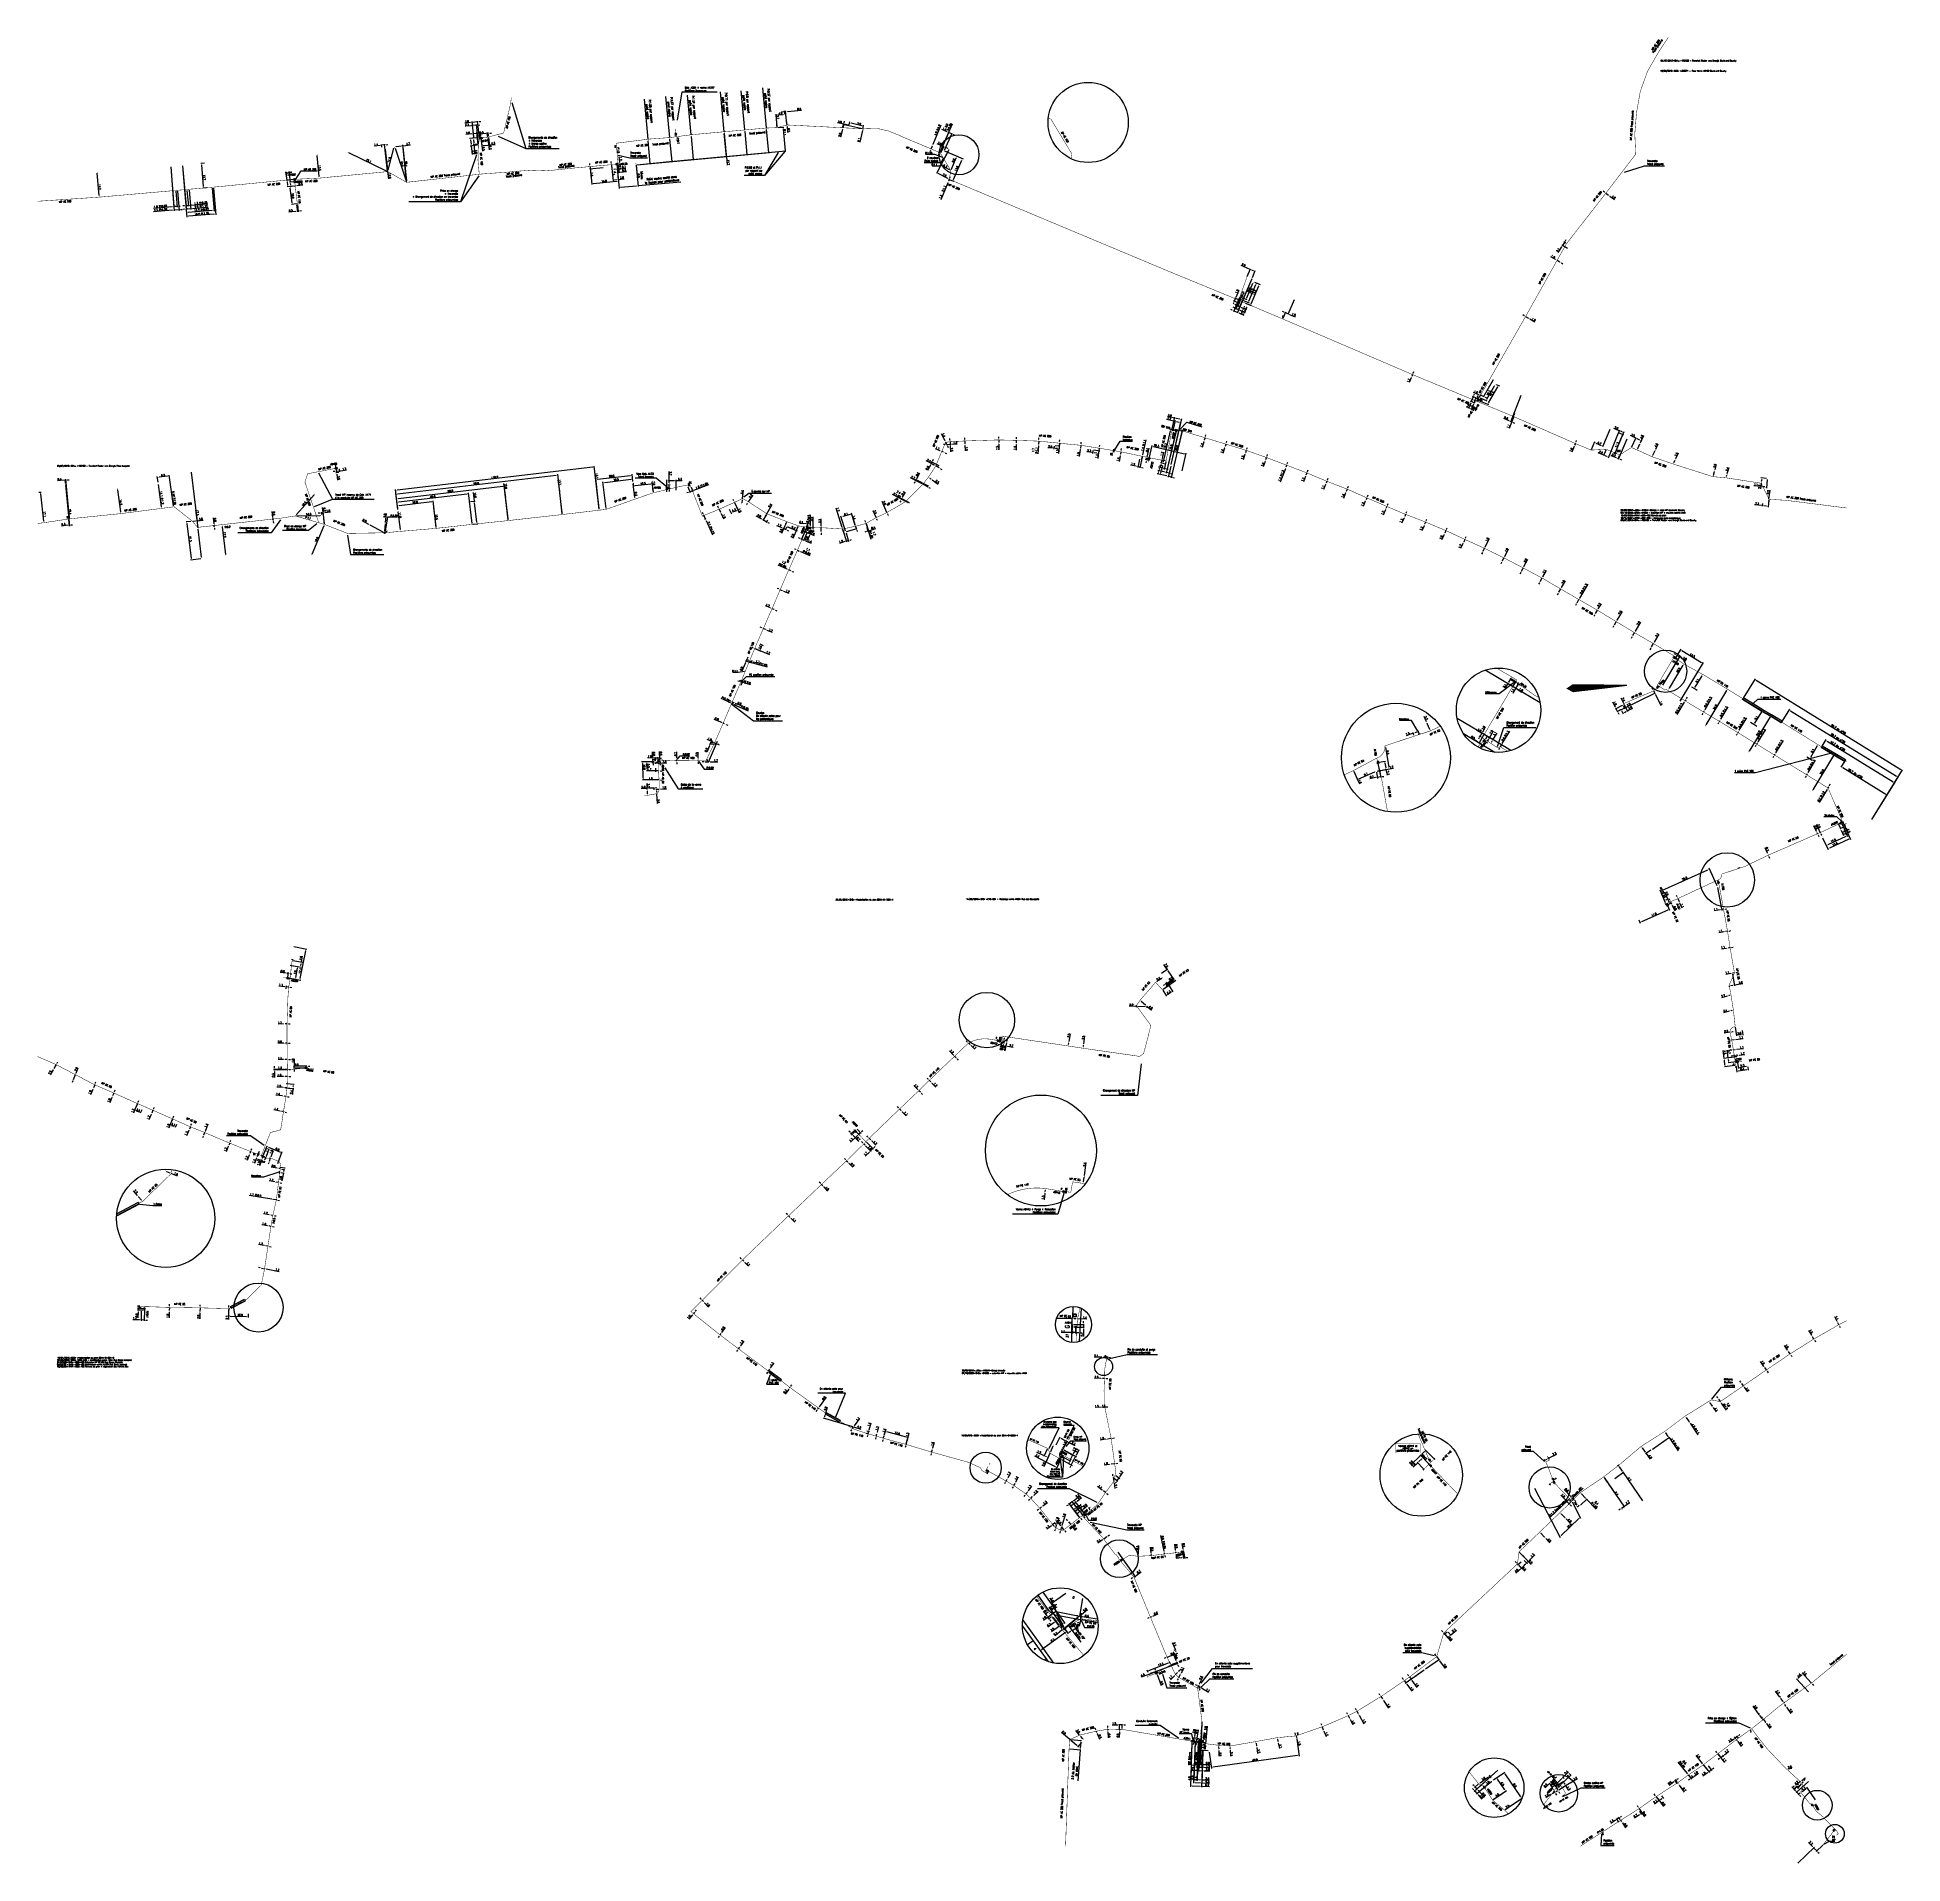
# Model space of a CAD drawing. Header units: millimetres. Extents: x 185000 to 186031, y 127990 to 129000.
import ezdxf
from ezdxf.enums import TextEntityAlignment as Align

# ---------------------------------------------------------------- set-up
doc = ezdxf.new("R2010")
doc.units = ezdxf.units.MM
doc.header["$PDMODE"] = 34
doc.linetypes.add('DASHED', pattern=[19.05, 12.7, -6.35])
doc.linetypes.add('L_25_PE', pattern=[2000, 1000, 1000])
doc.layers.get('0').update_dxf_attribs({"linetype": 'CONTINUOUS'})
doc.layers.get('DEFPOINTS').update_dxf_attribs({"linetype": 'CONTINUOUS'})
for name, color, linetype in [('G_120', 4, 'CONTINUOUS'), ('G_300', 7, 'CONTINUOUS'), ('G_330', 7, 'CONTINUOUS'), ('G_340', 7, 'CONTINUOUS'), ('G_400', 7, 'CONTINUOUS'), ('G_900', 7, 'CONTINUOUS'), ('G_930', 7, 'CONTINUOUS')]:
    doc.layers.add(name, color=color, linetype=linetype)
doc.layers.add('G_910', color=7, linetype='CONTINUOUS', plot=False)
doc.styles.add('G_ROMANS', font='ROMANS.SHX', dxfattribs={"width": 0.75})
doc.styles.get("Standard").update_dxf_attribs({"font": 'romans.shx', "width": 0.85})
doc.linetypes.add('G_typB_AP', pattern='A,5,-0.3,["o",Standard,S=1.5,R=0,X=0,Y=-0.5],-1.65', length=6.95)
doc.linetypes.add('G_TYPB_PE', pattern='A,5,-0.3,["o",Standard,S=1.5,R=0,X=0,Y=-0.5],-1.65', length=6.95)
doc.dimstyles.get("Standard").update_dxf_attribs({"dimtxt": 1.5, "dimasz": 1.2, "dimexe": 0.625, "dimexo": 0.625, "dimgap": 0.25, "dimtad": 1, "dimdec": 1, "dimzin": 0, "dimdsep": 46, "dimtxsty": 'Standard', "dimcen": -0.5, "dimadec": 0, "dimazin": 0, "dimtfac": 1, "dimtdec": 1, "dimtmove": 0, "dimatfit": 3, "dimfxl": 0, "dimtolj": 1, "dimtzin": 0, "dimarcsym": 0})

# ---------------------------------------------------------------- blocks, each defined once
blk = doc.blocks.new('*D227')
at = {"layer": 'DEFPOINTS', "color": 0, "linetype": 'Continuous', "transparency": 16777216}
for p in [(185956.6, 128548.2), (185956.7, 128547.9), (185956.7, 128547.9)]:
    blk.add_point(p, dxfattribs=at)
at = {"layer": 'G_120', "color": 0, "linetype": 'Continuous', "lineweight": -2, "transparency": 16777216}
for p, q in [((185956.2, 128549), (185954.9, 128552)), ((185956.7, 128547.9), (185956.6, 128548.2)), ((185957, 128547.1), (185957.4, 128546.3))]:
    blk.add_line(p, q, dxfattribs=at)
at = {"layer": 'G_120', "color": 0, "linetype": 'Continuous', "transparency": 16777216}
for points in [[(185956.3, 128549.1), (185956.1, 128549), (185956.6, 128548.2)], [(185957.2, 128547.2), (185956.9, 128547.1), (185956.7, 128547.9)]]:
    blk.add_solid(points, dxfattribs=at)
at = {"layer": 'G_120', "color": 0, "linetype": 'Continuous', "transparency": 16777216, "insert": (185956.1, 128551.3), "char_height": 1.12, "attachment_point": 5, "rotation": 293.3105}
blk.add_mtext('\\A1;0.3', dxfattribs=at)
blk = doc.blocks.new('G_340_02')
at = {"color": 0, "linetype": 'Continuous'}
blk.add_solid([(-0.75, 0.5), (0.75, 0.5), (-0.75, 0), (0.75, 0)], dxfattribs=at)
at = {"color": 0, "linetype": 'Continuous', "style": 'G_ROMANS', "width": 0.75, "flags": 3}
for tag, p in [('DEF_COUP', (0, -7)), ('DEF_TYPE', (0, -9.5)), ('DEF_LEG', (0, -4.5))]:
    blk.add_attdef(tag, text='', height=1.2, dxfattribs=at).set_placement(p, align=Align.MIDDLE)
blk = doc.blocks.new('*D228')
at = {"layer": 'DEFPOINTS', "color": 0, "linetype": 'Continuous', "transparency": 16777216}
for p in [(185902.6, 128522.2), (185903.2, 128521), (185903.2, 128521)]:
    blk.add_point(p, dxfattribs=at)
at = {"layer": 'G_120', "color": 0, "linetype": 'Continuous', "lineweight": -2, "transparency": 16777216}
for p, q in [((185902.3, 128523), (185901.9, 128523.8)), ((185902.6, 128522.2), (185903.2, 128521)), ((185903.5, 128520.2), (185904.9, 128517.2))]:
    blk.add_line(p, q, dxfattribs=at)
at = {"layer": 'G_120', "color": 0, "linetype": 'Continuous', "transparency": 16777216}
for points in [[(185902.4, 128523.1), (185902.1, 128522.9), (185902.6, 128522.2)], [(185903.7, 128520.2), (185903.4, 128520.1), (185903.2, 128521)]]:
    blk.add_solid(points, dxfattribs=at)
at = {"layer": 'G_120', "color": 0, "linetype": 'Continuous', "transparency": 16777216, "insert": (185905.1, 128518.6), "char_height": 1.12, "attachment_point": 5, "rotation": 294.1494}
blk.add_mtext('\\A1;0.8', dxfattribs=at)
blk = doc.blocks.new('*D229')
at = {"layer": 'DEFPOINTS', "color": 0, "linetype": 'Continuous', "transparency": 16777216}
for p in [(185128.2, 128378.7), (185128.2, 128378.7), (185128.8, 128380.5)]:
    blk.add_point(p, dxfattribs=at)
at = {"layer": 'G_120', "color": 0, "linetype": 'Continuous', "lineweight": -2, "transparency": 16777216}
for p, q in [((185127.9, 128377.9), (185127.5, 128377)), ((185128.2, 128378.7), (185128.8, 128380.5)), ((185129.2, 128381.3), (185130.4, 128384.7))]:
    blk.add_line(p, q, dxfattribs=at)
at = {"layer": 'G_120', "color": 0, "linetype": 'Continuous', "transparency": 16777216}
for points in [[(185127.7, 128377.9), (185128, 128377.8), (185128.2, 128378.7)], [(185129, 128381.4), (185129.3, 128381.3), (185128.8, 128380.5)]]:
    blk.add_solid(points, dxfattribs=at)
at = {"layer": 'G_120', "color": 0, "linetype": 'Continuous', "transparency": 16777216, "insert": (185129.3, 128383.9), "char_height": 1.12, "attachment_point": 5, "rotation": 69.4012}
blk.add_mtext('\\A1;1.9', dxfattribs=at)
blk = doc.blocks.new('*D230')
at = {"layer": 'DEFPOINTS', "color": 0, "linetype": 'Continuous', "transparency": 16777216}
for p in [(185131.9, 128367.1), (185131.9, 128367.1), (185133.2, 128366.9)]:
    blk.add_point(p, dxfattribs=at)
at = {"layer": 'G_120', "color": 0, "linetype": 'Continuous', "lineweight": -2, "transparency": 16777216}
for p, q in [((185131.1, 128367.3), (185128, 128367.8)), ((185133.2, 128366.9), (185131.9, 128367.1)), ((185134.1, 128366.8), (185135, 128366.6))]:
    blk.add_line(p, q, dxfattribs=at)
at = {"layer": 'G_120', "color": 0, "linetype": 'Continuous', "transparency": 16777216}
for points in [[(185131.1, 128367.4), (185131, 128367.1), (185131.9, 128367.1)], [(185134.1, 128366.9), (185134.1, 128366.6), (185133.2, 128366.9)]]:
    blk.add_solid(points, dxfattribs=at)
at = {"layer": 'G_120', "color": 0, "linetype": 'Continuous', "transparency": 16777216, "insert": (185129.2, 128368.4), "char_height": 1.12, "attachment_point": 5, "rotation": 350.3257}
blk.add_mtext('\\A1;1.3', dxfattribs=at)
blk = doc.blocks.new('*D231')
at = {"layer": 'DEFPOINTS', "color": 0, "linetype": 'Continuous', "transparency": 16777216}
for p in [(185130.3, 128357), (185130.4, 128357.6), (185131.9, 128356.8)]:
    blk.add_point(p, dxfattribs=at)
at = {"layer": 'G_120', "color": 0, "linetype": 'Continuous', "lineweight": -2, "transparency": 16777216}
for p, q in [((185129.5, 128357.7), (185117, 128359.7)), ((185130.3, 128357.5), (185130.4, 128358)), ((185132, 128357.3), (185130.4, 128357.6)), ((185132, 128357.2), (185132.1, 128357.8)), ((185132.9, 128357.2), (185133.8, 128357))]:
    blk.add_line(p, q, dxfattribs=at)
at = {"layer": 'G_120', "color": 0, "linetype": 'Continuous', "transparency": 16777216}
for points in [[(185129.5, 128357.9), (185129.4, 128357.6), (185130.4, 128357.6)], [(185132.9, 128357.3), (185132.9, 128357), (185132, 128357.3)]]:
    blk.add_solid(points, dxfattribs=at)
at = {"layer": 'G_120', "color": 0, "linetype": 'Continuous', "transparency": 16777216, "insert": (185120.5, 128359.9), "char_height": 1.125, "attachment_point": 5, "rotation": 351.0643}
blk.add_mtext('\\A1;1.7 P:0.2', dxfattribs=at)
blk = doc.blocks.new('*D232')
at = {"layer": 'DEFPOINTS', "color": 0, "linetype": 'Continuous', "transparency": 16777216}
for p in [(185128.9, 128348.9), (185128.9, 128348.9), (185130.1, 128348.7)]:
    blk.add_point(p, dxfattribs=at)
at = {"layer": 'G_120', "color": 0, "linetype": 'Continuous', "lineweight": -2, "transparency": 16777216}
for p, q in [((185128, 128349.1), (185124.9, 128349.6)), ((185130.1, 128348.7), (185128.9, 128348.9)), ((185131, 128348.6), (185131.9, 128348.5))]:
    blk.add_line(p, q, dxfattribs=at)
at = {"layer": 'G_120', "color": 0, "linetype": 'Continuous', "transparency": 16777216}
for points in [[(185128, 128349.2), (185128, 128348.9), (185128.9, 128348.9)], [(185131, 128348.7), (185131, 128348.4), (185130.1, 128348.7)]]:
    blk.add_solid(points, dxfattribs=at)
at = {"layer": 'G_120', "color": 0, "linetype": 'Continuous', "transparency": 16777216, "insert": (185126.1, 128350.1), "char_height": 1.12, "attachment_point": 5, "rotation": 350.9359}
blk.add_mtext('\\A1;1.2', dxfattribs=at)
blk = doc.blocks.new('*D233')
at = {"layer": 'DEFPOINTS', "color": 0, "linetype": 'Continuous', "transparency": 16777216}
for p in [(185128, 128342.9), (185128, 128342.9), (185129, 128342.7)]:
    blk.add_point(p, dxfattribs=at)
at = {"layer": 'G_120', "color": 0, "linetype": 'Continuous', "lineweight": -2, "transparency": 16777216}
for p, q in [((185127.1, 128343), (185124, 128343.5)), ((185129, 128342.7), (185128, 128342.9)), ((185129.9, 128342.6), (185130.8, 128342.4))]:
    blk.add_line(p, q, dxfattribs=at)
at = {"layer": 'G_120', "color": 0, "linetype": 'Continuous', "transparency": 16777216}
for points in [[(185127.2, 128343.2), (185127.1, 128342.9), (185128, 128342.9)], [(185129.9, 128342.7), (185129.9, 128342.4), (185129, 128342.7)]]:
    blk.add_solid(points, dxfattribs=at)
at = {"layer": 'G_120', "color": 0, "linetype": 'Continuous', "transparency": 16777216, "insert": (185125.3, 128344.1), "char_height": 1.12, "attachment_point": 5, "rotation": 350.6694}
blk.add_mtext('\\A1;1.0', dxfattribs=at)
blk = doc.blocks.new('G_300_04')
at = {"linetype": 'Continuous'}
h = blk.add_hatch(color=0, dxfattribs=at)
h.paths.add_polyline_path([(-0.5, 0.5), (-0.5, -0.5), (0, 0)])
h.paths.add_polyline_path([(0.5, 0.5), (0, 0), (0.5, -0.5)])
at = {"color": 0, "linetype": 'Continuous', "flags": 128}
blk.add_lwpolyline([(-0.5, -0.5), (0.5, 0.5), (0.5, -0.5), (-0.5, 0.5)], close=True, dxfattribs=at)
at = {"color": 0, "linetype": 'Continuous', "width": 0.75}
blk.add_attdef('NUM', text='', height=1, dxfattribs=at).set_placement((0, 1.8), align=Align.MIDDLE_CENTER)
at = {"color": 0, "linetype": 'Continuous', "width": 0.75, "flags": 3}
for tag, p in [('DEF_COUP', (0, -7.5)), ('DEF_TYPE', (0, -10)), ('DEF_LEG', (0, -5))]:
    blk.add_attdef(tag, text='', height=1.2, dxfattribs=at).set_placement(p, align=Align.MIDDLE)
blk = doc.blocks.new('*D234')
at = {"layer": 'DEFPOINTS', "color": 0, "linetype": 'Continuous', "transparency": 16777216}
for p in [(185133.4, 128375.6), (185133.9, 128372.5), (185136.4, 128375.1)]:
    blk.add_point(p, dxfattribs=at)
at = {"layer": 'G_340', "color": 0, "linetype": 'Continuous', "lineweight": -2, "transparency": 16777216}
for p, q in [((185133.9, 128375.5), (185136.9, 128375)), ((185134.4, 128372.4), (185136.3, 128372.1)), ((185135.9, 128372.2), (185135.1, 128367.9)), ((185136.3, 128374.2), (185136, 128373))]:
    blk.add_line(p, q, dxfattribs=at)
at = {"layer": 'G_340', "color": 0, "linetype": 'Continuous', "transparency": 16777216}
for points in [[(185135.9, 128373.1), (185136.2, 128373), (185135.9, 128372.2)], [(185136.1, 128374.2), (185136.4, 128374.2), (185136.4, 128375.1)]]:
    blk.add_solid(points, dxfattribs=at)
at = {"layer": 'G_340', "color": 0, "linetype": 'Continuous', "transparency": 16777216, "insert": (185134.6, 128369.3), "char_height": 1.12, "attachment_point": 5, "rotation": 79.7311}
blk.add_mtext('\\A1;3.0', dxfattribs=at)
blk = doc.blocks.new('*D235')
at = {"layer": 'DEFPOINTS', "color": 0, "linetype": 'Continuous', "transparency": 16777216}
for p in [(185126.2, 128331.9), (185127.4, 128331.7), (185127.4, 128331.7)]:
    blk.add_point(p, dxfattribs=at)
at = {"layer": 'G_120', "color": 0, "linetype": 'Continuous', "lineweight": -2, "transparency": 16777216}
for p, q in [((185125.3, 128332.1), (185122.2, 128332.6)), ((185127.4, 128331.7), (185126.2, 128331.9)), ((185128.2, 128331.6), (185129.1, 128331.4))]:
    blk.add_line(p, q, dxfattribs=at)
at = {"layer": 'G_120', "color": 0, "linetype": 'Continuous', "transparency": 16777216}
for points in [[(185125.3, 128332.2), (185125.3, 128331.9), (185126.2, 128331.9)], [(185128.3, 128331.7), (185128.2, 128331.4), (185127.4, 128331.7)]]:
    blk.add_solid(points, dxfattribs=at)
at = {"layer": 'G_120', "color": 0, "linetype": 'Continuous', "transparency": 16777216, "insert": (185123.4, 128333.1), "char_height": 1.12, "attachment_point": 5, "rotation": 350.3368}
blk.add_mtext('\\A1;1.2', dxfattribs=at)
blk = doc.blocks.new('*D236')
at = {"layer": 'DEFPOINTS', "color": 0, "linetype": 'Continuous', "transparency": 16777216}
for p in [(185123.8, 128319.6), (185125.5, 128319.3), (185125.5, 128319.3)]:
    blk.add_point(p, dxfattribs=at)
at = {"layer": 'G_120', "color": 0, "linetype": 'Continuous', "lineweight": -2, "transparency": 16777216}
for p, q in [((185122.9, 128319.8), (185122.1, 128320)), ((185123.8, 128319.6), (185125.5, 128319.3)), ((185126.4, 128319.2), (185133.6, 128317.8))]:
    blk.add_line(p, q, dxfattribs=at)
at = {"layer": 'G_120', "color": 0, "linetype": 'Continuous', "transparency": 16777216}
for points in [[(185123, 128320), (185122.9, 128319.7), (185123.8, 128319.6)], [(185126.4, 128319.3), (185126.4, 128319), (185125.5, 128319.3)]]:
    blk.add_solid(points, dxfattribs=at)
at = {"layer": 'G_120', "color": 0, "linetype": 'Continuous', "transparency": 16777216, "insert": (185132.6, 128318.7), "char_height": 1.12, "attachment_point": 5, "rotation": 349.3023}
blk.add_mtext('\\A1;1.7', dxfattribs=at)
blk = doc.blocks.new('*D237')
at = {"layer": 'DEFPOINTS', "color": 0, "linetype": 'Continuous', "transparency": 16777216}
for p in [(185105.7, 128297.2), (185116.5, 128294.8), (185116.4, 128292.8)]:
    blk.add_point(p, dxfattribs=at)
at = {"layer": 'G_120', "color": 0, "linetype": 'Continuous', "lineweight": -2, "transparency": 16777216}
for p, q in [((185105.6, 128296.7), (185105.5, 128292.7)), ((185106.4, 128293.1), (185115.5, 128292.8)), ((185116.5, 128294.3), (185116.4, 128292.3))]:
    blk.add_line(p, q, dxfattribs=at)
at = {"layer": 'G_120', "color": 0, "linetype": 'Continuous', "transparency": 16777216}
for points in [[(185106.4, 128293.3), (185106.4, 128293), (185105.5, 128293.1)], [(185115.5, 128293), (185115.5, 128292.7), (185116.4, 128292.8)]]:
    blk.add_solid(points, dxfattribs=at)
at = {"layer": 'G_120', "color": 0, "linetype": 'Continuous', "transparency": 16777216, "insert": (185112, 128293.7), "char_height": 1.12, "attachment_point": 5, "rotation": 358.065}
blk.add_mtext('\\A1;10.9', dxfattribs=at)
blk = doc.blocks.new('*D238')
at = {"layer": 'DEFPOINTS', "color": 0, "linetype": 'Continuous', "transparency": 16777216}
for p in [(185105.6, 128295.1), (185105.6, 128295.1), (185105.7, 128297.2)]:
    blk.add_point(p, dxfattribs=at)
at = {"layer": 'G_120', "color": 0, "linetype": 'Continuous', "lineweight": -2, "transparency": 16777216}
for p, q in [((185105.7, 128297.2), (185105.6, 128295.1)), ((185105.7, 128298.1), (185105.7, 128299)), ((185105.6, 128294.2), (185105.5, 128291.2))]:
    blk.add_line(p, q, dxfattribs=at)
at = {"layer": 'G_120', "color": 0, "linetype": 'Continuous', "transparency": 16777216}
for points in [[(185105.4, 128294.2), (185105.7, 128294.2), (185105.6, 128295.1)], [(185105.5, 128298.1), (185105.8, 128298.1), (185105.7, 128297.2)]]:
    blk.add_solid(points, dxfattribs=at)
at = {"layer": 'G_120', "color": 0, "linetype": 'Continuous', "transparency": 16777216, "insert": (185104.7, 128292.3), "char_height": 1.12, "attachment_point": 5, "rotation": 88.065}
blk.add_mtext('\\A1;2.1', dxfattribs=at)
blk = doc.blocks.new('*D239')
at = {"layer": 'DEFPOINTS', "color": 0, "linetype": 'Continuous', "transparency": 16777216}
for p in [(185089.8, 128295.7), (185089.8, 128295.7), (185089.9, 128297.7)]:
    blk.add_point(p, dxfattribs=at)
at = {"layer": 'G_120', "color": 0, "linetype": 'Continuous', "lineweight": -2, "transparency": 16777216}
for p, q in [((185089.8, 128294.8), (185089.7, 128291.5)), ((185089.9, 128297.7), (185089.8, 128295.7)), ((185089.9, 128298.6), (185089.9, 128299.4))]:
    blk.add_line(p, q, dxfattribs=at)
at = {"layer": 'G_120', "color": 0, "linetype": 'Continuous', "transparency": 16777216}
for points in [[(185089.6, 128294.8), (185089.9, 128294.7), (185089.8, 128295.7)], [(185089.8, 128298.6), (185090.1, 128298.5), (185089.9, 128297.7)]]:
    blk.add_solid(points, dxfattribs=at)
at = {"layer": 'G_120', "color": 0, "linetype": 'Continuous', "transparency": 16777216, "insert": (185089, 128292.7), "char_height": 1.12, "attachment_point": 5, "rotation": 88.289}
blk.add_mtext('\\A1;2.0', dxfattribs=at)
blk = doc.blocks.new('*D240')
at = {"layer": 'DEFPOINTS', "color": 0, "linetype": 'Continuous', "transparency": 16777216}
for p in [(185072.8, 128296.1), (185072.8, 128296.1), (185072.9, 128297.9)]:
    blk.add_point(p, dxfattribs=at)
at = {"layer": 'G_120', "color": 0, "linetype": 'Continuous', "lineweight": -2, "transparency": 16777216}
for p, q in [((185072.8, 128295.2), (185072.7, 128292.1)), ((185072.9, 128297.9), (185072.8, 128296.1)), ((185072.9, 128298.8), (185072.9, 128299.7))]:
    blk.add_line(p, q, dxfattribs=at)
at = {"layer": 'G_120', "color": 0, "linetype": 'Continuous', "transparency": 16777216}
for points in [[(185072.6, 128295.2), (185072.9, 128295.2), (185072.8, 128296.1)], [(185072.7, 128298.8), (185073, 128298.8), (185072.9, 128297.9)]]:
    blk.add_solid(points, dxfattribs=at)
at = {"layer": 'G_120', "color": 0, "linetype": 'Continuous', "transparency": 16777216, "insert": (185072, 128293.2), "char_height": 1.12, "attachment_point": 5, "rotation": 88.289}
blk.add_mtext('\\A1;1.8', dxfattribs=at)
blk = doc.blocks.new('*D241')
at = {"layer": 'DEFPOINTS', "color": 0, "linetype": 'Continuous', "transparency": 16777216}
for p in [(185117.3, 128382.9), (185117.3, 128382.9), (185117.8, 128384.1)]:
    blk.add_point(p, dxfattribs=at)
at = {"layer": 'G_120', "color": 0, "linetype": 'Continuous', "lineweight": -2, "transparency": 16777216}
for p, q in [((185117, 128382.1), (185115.8, 128379.2)), ((185117.8, 128384.1), (185117.3, 128382.9)), ((185118.1, 128384.9), (185118.4, 128385.7))]:
    blk.add_line(p, q, dxfattribs=at)
at = {"layer": 'G_120', "color": 0, "linetype": 'Continuous', "transparency": 16777216}
for points in [[(185116.8, 128382.2), (185117.1, 128382.1), (185117.3, 128382.9)], [(185118, 128385), (185118.2, 128384.8), (185117.8, 128384.1)]]:
    blk.add_solid(points, dxfattribs=at)
at = {"layer": 'G_120', "color": 0, "linetype": 'Continuous', "transparency": 16777216, "insert": (185115.5, 128380.5), "char_height": 1.12, "attachment_point": 5, "rotation": 67.8834}
blk.add_mtext('\\A1;1.2', dxfattribs=at)
blk = doc.blocks.new('*D242')
at = {"layer": 'DEFPOINTS', "color": 0, "linetype": 'Continuous', "transparency": 16777216}
for p in [(185121.4, 128381.2), (185121.4, 128381.2), (185121.9, 128382.5)]:
    blk.add_point(p, dxfattribs=at)
at = {"layer": 'G_340', "color": 0, "linetype": 'Continuous', "lineweight": -2, "transparency": 16777216}
for p, q in [((185121.1, 128380.4), (185119.9, 128377.4)), ((185121.9, 128382.5), (185121.4, 128381.2)), ((185122.3, 128383.4), (185122.6, 128384.2))]:
    blk.add_line(p, q, dxfattribs=at)
at = {"layer": 'G_340', "color": 0, "linetype": 'Continuous', "transparency": 16777216}
for points in [[(185120.9, 128380.5), (185121.2, 128380.4), (185121.4, 128381.2)], [(185122.1, 128383.4), (185122.4, 128383.3), (185121.9, 128382.5)]]:
    blk.add_solid(points, dxfattribs=at)
at = {"layer": 'G_340', "color": 0, "linetype": 'Continuous', "transparency": 16777216, "insert": (185119.6, 128378.8), "char_height": 1.12, "attachment_point": 5, "rotation": 68.4666}
blk.add_mtext('\\A1;1.4', dxfattribs=at)
blk = doc.blocks.new('*D243')
at = {"layer": 'DEFPOINTS', "color": 0, "linetype": 'Continuous', "transparency": 16777216}
for p in [(185125.8, 128379.6), (185126.4, 128379.4), (185126.8, 128380.4)]:
    blk.add_point(p, dxfattribs=at)
at = {"layer": 'G_120', "color": 0, "linetype": 'Continuous', "lineweight": -2, "transparency": 16777216}
for p, q in [((185125.5, 128378.8), (185125.2, 128377.9)), ((185125.9, 128379.6), (185125.4, 128379.8)), ((185126.3, 128380.6), (185125.8, 128380.8)), ((185125.8, 128379.6), (185126.2, 128380.6)), ((185126.5, 128381.5), (185128.1, 128385.6))]:
    blk.add_line(p, q, dxfattribs=at)
at = {"layer": 'G_120', "color": 0, "linetype": 'Continuous', "transparency": 16777216}
for points in [[(185125.4, 128378.8), (185125.7, 128378.7), (185125.8, 128379.6)], [(185126.4, 128381.5), (185126.7, 128381.4), (185126.2, 128380.6)]]:
    blk.add_solid(points, dxfattribs=at)
at = {"layer": 'G_120', "color": 0, "linetype": 'Continuous', "transparency": 16777216, "insert": (185127, 128384.9), "char_height": 1.12, "attachment_point": 5, "rotation": 69.3979}
blk.add_mtext('\\A1;1.1', dxfattribs=at)
blk = doc.blocks.new('*D244')
at = {"layer": 'DEFPOINTS', "color": 0, "linetype": 'Continuous', "transparency": 16777216}
for p in [(185105.7, 128387.6), (185105.7, 128387.6), (185106.2, 128388.7)]:
    blk.add_point(p, dxfattribs=at)
at = {"layer": 'G_120', "color": 0, "linetype": 'Continuous', "lineweight": -2, "transparency": 16777216}
for p, q in [((185106.2, 128388.7), (185105.7, 128387.6)), ((185106.5, 128389.6), (185106.8, 128390.4)), ((185105.4, 128386.8), (185104.2, 128383.9))]:
    blk.add_line(p, q, dxfattribs=at)
at = {"layer": 'G_120', "color": 0, "linetype": 'Continuous', "transparency": 16777216}
for points in [[(185105.2, 128386.8), (185105.5, 128386.7), (185105.7, 128387.6)], [(185106.4, 128389.6), (185106.6, 128389.5), (185106.2, 128388.7)]]:
    blk.add_solid(points, dxfattribs=at)
at = {"layer": 'G_120', "color": 0, "linetype": 'Continuous', "transparency": 16777216, "insert": (185103.9, 128385.2), "char_height": 1.12, "attachment_point": 5, "rotation": 67.7583}
blk.add_mtext('\\A1;1.2', dxfattribs=at)
blk = doc.blocks.new('*D245')
at = {"layer": 'DEFPOINTS', "color": 0, "linetype": 'Continuous', "transparency": 16777216}
for p in [(185091.9, 128393.3), (185091.9, 128393.3), (185092.4, 128394.6)]:
    blk.add_point(p, dxfattribs=at)
at = {"layer": 'G_120', "color": 0, "linetype": 'Continuous', "lineweight": -2, "transparency": 16777216}
for p, q in [((185092.8, 128395.4), (185094.3, 128399.3)), ((185091.6, 128392.4), (185091.2, 128391.6)), ((185091.9, 128393.3), (185092.4, 128394.6))]:
    blk.add_line(p, q, dxfattribs=at)
at = {"layer": 'G_120', "color": 0, "linetype": 'Continuous', "transparency": 16777216}
for points in [[(185091.4, 128392.5), (185091.7, 128392.4), (185091.9, 128393.3)], [(185092.6, 128395.5), (185092.9, 128395.3), (185092.4, 128394.6)]]:
    blk.add_solid(points, dxfattribs=at)
at = {"layer": 'G_120', "color": 0, "linetype": 'Continuous', "transparency": 16777216, "insert": (185093.2, 128398.5), "char_height": 1.12, "attachment_point": 5, "rotation": 68.0776}
blk.add_mtext('\\A1;1.4', dxfattribs=at)
blk = doc.blocks.new('*D246')
at = {"layer": 'DEFPOINTS', "color": 0, "linetype": 'Continuous', "transparency": 16777216}
for p in [(185084, 128396.5), (185084, 128396.5), (185084.5, 128397.7)]:
    blk.add_point(p, dxfattribs=at)
at = {"layer": 'G_120', "color": 0, "linetype": 'Continuous', "lineweight": -2, "transparency": 16777216}
for p, q in [((185084.8, 128398.6), (185085.2, 128399.4)), ((185083.7, 128395.7), (185082.4, 128392.8)), ((185084.5, 128397.7), (185084, 128396.5))]:
    blk.add_line(p, q, dxfattribs=at)
at = {"layer": 'G_120', "color": 0, "linetype": 'Continuous', "transparency": 16777216}
for points in [[(185084.7, 128398.6), (185085, 128398.5), (185084.5, 128397.7)], [(185083.5, 128395.7), (185083.8, 128395.6), (185084, 128396.5)]]:
    blk.add_solid(points, dxfattribs=at)
at = {"layer": 'G_120', "color": 0, "linetype": 'Continuous', "transparency": 16777216, "insert": (185082.2, 128394.1), "char_height": 1.12, "attachment_point": 5, "rotation": 67.4753}
blk.add_mtext('\\A1;1.3', dxfattribs=at)
blk = doc.blocks.new('*D247')
at = {"layer": 'DEFPOINTS', "color": 0, "linetype": 'Continuous', "transparency": 16777216}
for p in [(185074.7, 128402.1), (185076.9, 128399.5), (185076.2, 128397.7)]:
    blk.add_point(p, dxfattribs=at)
at = {"layer": 'G_120', "color": 0, "linetype": 'Continuous', "lineweight": -2, "transparency": 16777216}
for p, q in [((185074.5, 128401.7), (185073.1, 128398.5)), ((185074.1, 128398.5), (185075.3, 128398.1)), ((185076.8, 128399.1), (185076, 128397.3))]:
    blk.add_line(p, q, dxfattribs=at)
at = {"layer": 'G_120', "color": 0, "linetype": 'Continuous', "transparency": 16777216}
for points in [[(185074.2, 128398.7), (185074.1, 128398.4), (185073.3, 128398.9)], [(185075.4, 128398.2), (185075.3, 128397.9), (185076.2, 128397.7)]]:
    blk.add_solid(points, dxfattribs=at)
at = {"layer": 'G_120', "color": 0, "linetype": 'Continuous', "transparency": 16777216, "insert": (185075, 128399), "char_height": 1.12, "attachment_point": 5, "rotation": 337.7229}
blk.add_mtext('\\A1;3.1', dxfattribs=at)
blk = doc.blocks.new('*D248')
at = {"layer": 'DEFPOINTS', "color": 0, "linetype": 'Continuous', "transparency": 16777216}
for p in [(185063.2, 128405.3), (185063.2, 128405.3), (185063.8, 128406.9)]:
    blk.add_point(p, dxfattribs=at)
at = {"layer": 'G_120', "color": 0, "linetype": 'Continuous', "lineweight": -2, "transparency": 16777216}
for p, q in [((185064.2, 128407.7), (185064.5, 128408.5)), ((185062.8, 128404.5), (185061.6, 128401.6)), ((185063.8, 128406.9), (185063.2, 128405.3))]:
    blk.add_line(p, q, dxfattribs=at)
at = {"layer": 'G_120', "color": 0, "linetype": 'Continuous', "transparency": 16777216}
for points in [[(185062.7, 128404.5), (185062.9, 128404.4), (185063.2, 128405.3)], [(185064, 128407.8), (185064.3, 128407.6), (185063.8, 128406.9)]]:
    blk.add_solid(points, dxfattribs=at)
at = {"layer": 'G_120', "color": 0, "linetype": 'Continuous', "transparency": 16777216, "insert": (185061.3, 128402.9), "char_height": 1.12, "attachment_point": 5, "rotation": 66.8451}
blk.add_mtext('\\A1;1.7', dxfattribs=at)
blk = doc.blocks.new('*D249')
at = {"layer": 'DEFPOINTS', "color": 0, "linetype": 'Continuous', "transparency": 16777216}
for p in [(185055.2, 128410.6), (185056.9, 128405.6), (185057.8, 128407.6)]:
    blk.add_point(p, dxfattribs=at)
at = {"layer": 'G_120', "color": 0, "linetype": 'Continuous', "lineweight": -2, "transparency": 16777216}
for p, q in [((185055.1, 128410.1), (185053.5, 128406.6)), ((185054.5, 128406.6), (185056.1, 128406)), ((185057.6, 128407.2), (185056.7, 128405.2))]:
    blk.add_line(p, q, dxfattribs=at)
at = {"layer": 'G_120', "color": 0, "linetype": 'Continuous', "transparency": 16777216}
for points in [[(185054.6, 128406.8), (185054.5, 128406.5), (185053.7, 128407)], [(185056.2, 128406.1), (185056, 128405.8), (185056.9, 128405.6)]]:
    blk.add_solid(points, dxfattribs=at)
at = {"layer": 'G_120', "color": 0, "linetype": 'Continuous', "transparency": 16777216, "insert": (185055.6, 128407), "char_height": 1.12, "attachment_point": 5, "rotation": 336.6491}
blk.add_mtext('\\A1;3.5', dxfattribs=at)
blk = doc.blocks.new('*D250')
at = {"layer": 'DEFPOINTS', "color": 0, "linetype": 'Continuous', "transparency": 16777216}
for p in [(185924.2, 128540.3), (185928.5, 128530.5), (185900.1, 128521.1)]:
    blk.add_point(p, dxfattribs=at)
at = {"layer": 'G_340', "color": 0, "linetype": 'Continuous', "lineweight": -2, "transparency": 16777216}
for p, q in [((185897.8, 128528.4), (185923.3, 128539.9)), ((185928.3, 128530.9), (185924, 128540.7)), ((185899.9, 128521.5), (185896.8, 128528.5))]:
    blk.add_line(p, q, dxfattribs=at)
at = {"layer": 'G_340', "color": 0, "linetype": 'Continuous', "transparency": 16777216}
for points in [[(185923.3, 128540), (185923.4, 128539.8), (185924.2, 128540.3)], [(185897.7, 128528.6), (185897.9, 128528.3), (185897, 128528.1)]]:
    blk.add_solid(points, dxfattribs=at)
at = {"layer": 'G_340', "color": 0, "linetype": 'Continuous', "transparency": 16777216, "insert": (185910.4, 128534.9), "char_height": 1.12, "attachment_point": 5, "rotation": 24.144}
blk.add_mtext('\\A1;29.8', dxfattribs=at)
blk = doc.blocks.new('G_340_07')
at = {"color": 0, "linetype": 'Continuous', "const_width": 0.25, "flags": 128}
blk.add_lwpolyline([(0, 0), (0.35, 0)], dxfattribs=at)
at = {"color": 0, "linetype": 'Continuous', "flags": 128}
blk.add_lwpolyline([(0.35, -0.5), (0.35, 0.5)], dxfattribs=at)
at = {"color": 0, "linetype": 'Continuous', "width": 0.75, "flags": 3}
for tag, p in [('DEF_COUP', (0, -7.5)), ('DEF_TYPE', (0, -10)), ('DEF_LEG', (0, -5))]:
    blk.add_attdef(tag, text='', height=1.2, dxfattribs=at).set_placement(p, align=Align.MIDDLE)
blk = doc.blocks.new('*D251')
at = {"layer": 'DEFPOINTS', "color": 0, "linetype": 'Continuous', "transparency": 16777216}
for p in [(185985.4, 128560.4), (185986.5, 128558.1), (185986.5, 128558.1)]:
    blk.add_point(p, dxfattribs=at)
at = {"layer": 'G_120', "color": 0, "linetype": 'Continuous', "lineweight": -2, "transparency": 16777216}
for p, q in [((185985.4, 128560.4), (185983.5, 128564.8)), ((185986.2, 128558.9), (185985.8, 128559.6))]:
    blk.add_line(p, q, dxfattribs=at)
at = {"layer": 'G_120', "color": 0, "linetype": 'Continuous', "transparency": 16777216}
for points in [[(185986, 128559.7), (185985.7, 128559.5), (185985.4, 128560.4)], [(185986.3, 128558.9), (185986, 128558.8), (185986.5, 128558.1)]]:
    blk.add_solid(points, dxfattribs=at)
at = {"layer": 'G_120', "color": 0, "linetype": 'Continuous', "transparency": 16777216, "insert": (185984.6, 128564), "char_height": 1.12, "attachment_point": 5, "rotation": 294.542}
blk.add_mtext('\\A1;2.6', dxfattribs=at)
blk = doc.blocks.new('*D252')
at = {"layer": 'DEFPOINTS', "color": 0, "linetype": 'Continuous', "transparency": 16777216}
for p in [(185983.7, 128560.3), (185983.9, 128559.8), (185983.9, 128559.8)]:
    blk.add_point(p, dxfattribs=at)
at = {"layer": 'G_120', "color": 0, "linetype": 'Continuous', "lineweight": -2, "transparency": 16777216}
for p, q in [((185983.3, 128561.1), (185981.9, 128564.1)), ((185983.9, 128559.8), (185983.7, 128560.3)), ((185984.3, 128559), (185984.6, 128558.2))]:
    blk.add_line(p, q, dxfattribs=at)
at = {"layer": 'G_120', "color": 0, "linetype": 'Continuous', "transparency": 16777216}
for points in [[(185983.4, 128561.1), (185983.2, 128561), (185983.7, 128560.3)], [(185984.4, 128559.1), (185984.1, 128558.9), (185983.9, 128559.8)]]:
    blk.add_solid(points, dxfattribs=at)
at = {"layer": 'G_120', "color": 0, "linetype": 'Continuous', "transparency": 16777216, "insert": (185983.1, 128563.3), "char_height": 1.12, "attachment_point": 5, "rotation": 294.542}
blk.add_mtext('\\A1;0.5', dxfattribs=at)
blk = doc.blocks.new('*D253')
at = {"layer": 'DEFPOINTS', "color": 0, "linetype": 'Continuous', "transparency": 16777216}
for p in [(185137.4, 128473.7), (185138.8, 128475), (185138.8, 128475)]:
    blk.add_point(p, dxfattribs=at)
at = {"layer": 'G_120', "color": 0, "linetype": 'Continuous', "lineweight": -2, "transparency": 16777216}
for p, q in [((185136.6, 128475.2), (185133.3, 128475.5)), ((185137.4, 128474.1), (185137.6, 128475.6)), ((185138.8, 128475), (185137.5, 128475.1)), ((185139.7, 128474.9), (185140.6, 128474.8))]:
    blk.add_line(p, q, dxfattribs=at)
at = {"layer": 'G_120', "color": 0, "linetype": 'Continuous', "transparency": 16777216}
for points in [[(185136.6, 128475.3), (185136.6, 128475), (185137.5, 128475.1)], [(185139.7, 128475), (185139.7, 128474.7), (185138.8, 128475)]]:
    blk.add_solid(points, dxfattribs=at)
at = {"layer": 'G_120', "color": 0, "linetype": 'Continuous', "transparency": 16777216, "insert": (185134.5, 128476.1), "char_height": 1.12, "attachment_point": 5, "rotation": 354.8012}
blk.add_mtext('\\A1;1.3', dxfattribs=at)
blk = doc.blocks.new('*D254')
at = {"layer": 'DEFPOINTS', "color": 0, "linetype": 'Continuous', "transparency": 16777216}
for p in [(185137, 128444), (185137.9, 128444), (185137.9, 128444)]:
    blk.add_point(p, dxfattribs=at)
at = {"layer": 'G_120', "color": 0, "linetype": 'Continuous', "lineweight": -2, "transparency": 16777216}
for p, q in [((185136.1, 128444), (185132.9, 128443.9)), ((185137.9, 128444), (185137, 128444)), ((185138.8, 128444), (185139.7, 128444))]:
    blk.add_line(p, q, dxfattribs=at)
at = {"layer": 'G_120', "color": 0, "linetype": 'Continuous', "transparency": 16777216}
for points in [[(185136.1, 128444.1), (185136.1, 128443.8), (185137, 128444)], [(185138.8, 128444.2), (185138.8, 128443.9), (185137.9, 128444)]]:
    blk.add_solid(points, dxfattribs=at)
at = {"layer": 'G_120', "color": 0, "linetype": 'Continuous', "transparency": 16777216, "insert": (185134, 128444.7), "char_height": 1.12, "attachment_point": 5, "rotation": 1.0969}
blk.add_mtext('\\A1;0.9', dxfattribs=at)
blk = doc.blocks.new('GIS_MODF')
at = {"color": 0, "linetype": 'Continuous', "flags": 128}
for points in [[(-2.3, 0), (-1.8, 0)], [(1.8, 0), (2.3, 0)]]:
    blk.add_lwpolyline(points, dxfattribs=at)
at = {"color": 0, "linetype": 'Continuous'}
blk.add_attdef('DATE', text='', height=0.75, dxfattribs=at).set_placement((-2.6, -0.4), align=Align.RIGHT)
at = {"color": 0, "linetype": 'Continuous', "width": 3.590909}
blk.add_attdef('USER', text='', height=0.75, dxfattribs=at).set_placement((-1.5, -0.4), (1.3, -0.4), align=Align.FIT)
at = {"color": 0, "linetype": 'Continuous'}
blk.add_attdef('DESC', (2.5, -0.4), '', height=0.75, dxfattribs=at)
blk = doc.blocks.new('*D255')
at = {"layer": 'DEFPOINTS', "color": 0, "linetype": 'Continuous', "transparency": 16777216}
for p in [(185148.4, 128430.2), (185148.8, 128431.3), (185148.8, 128431.3)]:
    blk.add_point(p, dxfattribs=at)
at = {"layer": 'G_300', "color": 0, "linetype": 'Continuous', "lineweight": -2, "transparency": 16777216}
for p, q in [((185147.5, 128431.3), (185142, 128431.3)), ((185148.4, 128430.7), (185148.4, 128431.7)), ((185148.8, 128431.3), (185148.4, 128431.3)), ((185149.7, 128431.3), (185150.6, 128431.3))]:
    blk.add_line(p, q, dxfattribs=at)
at = {"layer": 'G_300', "color": 0, "linetype": 'Continuous', "transparency": 16777216}
for points in [[(185147.5, 128431.4), (185147.5, 128431.1), (185148.4, 128431.3)], [(185149.7, 128431.4), (185149.7, 128431.1), (185148.8, 128431.3)]]:
    blk.add_solid(points, dxfattribs=at)
at = {"layer": 'G_300', "color": 0, "linetype": 'Continuous', "transparency": 16777216, "insert": (185143.2, 128432), "char_height": 1.12, "attachment_point": 5}
blk.add_mtext('\\A1;0.9', dxfattribs=at)
blk = doc.blocks.new('*D256')
at = {"layer": 'DEFPOINTS', "color": 0, "linetype": 'Continuous', "transparency": 16777216}
for p in [(185141.2, 128497.4), (185148.4, 128496), (185138.9, 128480.1)]:
    blk.add_point(p, dxfattribs=at)
at = {"layer": 'G_120', "color": 0, "linetype": 'Continuous', "lineweight": -2, "transparency": 16777216}
for p, q in [((185141.7, 128497.4), (185148.9, 128495.9)), ((185145.2, 128479.8), (185148.3, 128495.1)), ((185139.4, 128480), (185145.5, 128478.8))]:
    blk.add_line(p, q, dxfattribs=at)
at = {"layer": 'G_120', "color": 0, "linetype": 'Continuous', "transparency": 16777216}
for points in [[(185148.1, 128495.2), (185148.4, 128495.1), (185148.4, 128496)], [(185145.1, 128479.8), (185145.4, 128479.8), (185145.1, 128478.9)]]:
    blk.add_solid(points, dxfattribs=at)
at = {"layer": 'G_120', "color": 0, "linetype": 'Continuous', "transparency": 16777216, "insert": (185145.3, 128483.9), "char_height": 1.12, "attachment_point": 5, "rotation": 78.9243}
blk.add_mtext('\\A1;17.4', dxfattribs=at)
blk = doc.blocks.new('*D257')
at = {"layer": 'DEFPOINTS', "color": 0, "linetype": 'Continuous', "transparency": 16777216}
for p in [(185138.3, 128481.7), (185138.4, 128482.6), (185138.4, 128479.9)]:
    blk.add_point(p, dxfattribs=at)
at = {"layer": 'G_300', "color": 0, "linetype": 'Continuous', "lineweight": -2, "transparency": 16777216}
for p, q in [((185137.5, 128482.7), (185134.2, 128483.1)), ((185138.3, 128482.2), (185138.4, 128483)), ((185138.4, 128480.4), (185138.8, 128483)), ((185138.7, 128482.5), (185138.4, 128482.6)), ((185139.6, 128482.4), (185140.5, 128482.3))]:
    blk.add_line(p, q, dxfattribs=at)
at = {"layer": 'G_300', "color": 0, "linetype": 'Continuous', "transparency": 16777216}
for points in [[(185137.5, 128482.8), (185137.4, 128482.5), (185138.4, 128482.6)], [(185139.6, 128482.6), (185139.6, 128482.3), (185138.7, 128482.5)]]:
    blk.add_solid(points, dxfattribs=at)
at = {"layer": 'G_300', "color": 0, "linetype": 'Continuous', "transparency": 16777216, "insert": (185135.5, 128483.7), "char_height": 1.12, "attachment_point": 5, "rotation": 352.9633}
blk.add_mtext('\\A1;0.8', dxfattribs=at)
blk = doc.blocks.new('*D258')
at = {"layer": 'DEFPOINTS', "color": 0, "linetype": 'Continuous', "transparency": 16777216}
for p in [(185139.2, 128487.3), (185143.9, 128486.3), (185138.9, 128480.1)]:
    blk.add_point(p, dxfattribs=at)
at = {"layer": 'G_120', "color": 0, "linetype": 'Continuous', "lineweight": -2, "transparency": 16777216}
for p, q in [((185139.7, 128487.2), (185144.4, 128486.2)), ((185142.7, 128480.3), (185143.7, 128485.5)), ((185139.4, 128480), (185143, 128479.3))]:
    blk.add_line(p, q, dxfattribs=at)
at = {"layer": 'G_120', "color": 0, "linetype": 'Continuous', "transparency": 16777216}
for points in [[(185142.6, 128480.3), (185142.9, 128480.3), (185142.6, 128479.4)], [(185143.6, 128485.5), (185143.9, 128485.4), (185143.9, 128486.3)]]:
    blk.add_solid(points, dxfattribs=at)
at = {"layer": 'G_120', "color": 0, "linetype": 'Continuous', "transparency": 16777216, "insert": (185142.5, 128483.1), "char_height": 1.12, "attachment_point": 5, "rotation": 78.9243}
blk.add_mtext('\\A1;7.0', dxfattribs=at)
blk = doc.blocks.new('*D259')
at = {"layer": 'DEFPOINTS', "color": 0, "linetype": 'Continuous', "transparency": 16777216}
for p in [(185139.2, 128487.3), (185140.8, 128489.8), (185145.4, 128486.1)]:
    blk.add_point(p, dxfattribs=at)
at = {"layer": 'G_340', "color": 0, "linetype": 'Continuous', "lineweight": -2, "transparency": 16777216}
for p, q in [((185145.9, 128488.8), (185146.5, 128492)), ((185139.7, 128487.2), (185145.8, 128486)), ((185141.2, 128489.7), (185146.4, 128488.7)), ((185145.5, 128486.9), (185145.7, 128487.9))]:
    blk.add_line(p, q, dxfattribs=at)
at = {"layer": 'G_340', "color": 0, "linetype": 'Continuous', "transparency": 16777216}
for points in [[(185145.4, 128487), (185145.7, 128486.9), (185145.4, 128486.1)], [(185145.6, 128487.9), (185145.9, 128487.9), (185145.9, 128488.8)]]:
    blk.add_solid(points, dxfattribs=at)
at = {"layer": 'G_340', "color": 0, "linetype": 'Continuous', "transparency": 16777216, "insert": (185145.6, 128491), "char_height": 1.12, "attachment_point": 5, "rotation": 78.9243}
blk.add_mtext('\\A1;2.0', dxfattribs=at)
blk = doc.blocks.new('*D260')
at = {"layer": 'DEFPOINTS', "color": 0, "linetype": 'Continuous', "transparency": 16777216}
for p in [(185928.5, 128530.5), (185930.8, 128517.8), (185931.9, 128518)]:
    blk.add_point(p, dxfattribs=at)
at = {"layer": 'G_120', "color": 0, "linetype": 'Continuous', "lineweight": -2, "transparency": 16777216}
for p, q in [((185928.6, 128530), (185930.9, 128517.3)), ((185930, 128517.7), (185926.7, 128517.1)), ((185931.9, 128518), (185930.8, 128517.8)), ((185932.8, 128518.1), (185933.7, 128518.3))]:
    blk.add_line(p, q, dxfattribs=at)
at = {"layer": 'G_120', "color": 0, "linetype": 'Continuous', "transparency": 16777216}
for points in [[(185929.9, 128517.8), (185930, 128517.5), (185930.8, 128517.8)], [(185932.8, 128518.3), (185932.8, 128518), (185931.9, 128518)]]:
    blk.add_solid(points, dxfattribs=at)
at = {"layer": 'G_120', "color": 0, "linetype": 'Continuous', "transparency": 16777216, "insert": (185927.6, 128518), "char_height": 1.12, "attachment_point": 5, "rotation": 9.7703}
blk.add_mtext('\\A1;1.1', dxfattribs=at)
blk = doc.blocks.new('*D261')
at = {"layer": 'DEFPOINTS', "color": 0, "linetype": 'Continuous', "transparency": 16777216}
for p in [(185933, 128505.7), (185933, 128505.7), (185934.1, 128505.9)]:
    blk.add_point(p, dxfattribs=at)
at = {"layer": 'G_120', "color": 0, "linetype": 'Continuous', "lineweight": -2, "transparency": 16777216}
for p, q in [((185932.2, 128505.5), (185929.3, 128505)), ((185934.1, 128505.9), (185933, 128505.7)), ((185935, 128506), (185935.9, 128506.2))]:
    blk.add_line(p, q, dxfattribs=at)
at = {"layer": 'G_120', "color": 0, "linetype": 'Continuous', "transparency": 16777216}
for points in [[(185932.1, 128505.6), (185932.2, 128505.3), (185933, 128505.7)], [(185935, 128506.2), (185935, 128505.9), (185934.1, 128505.9)]]:
    blk.add_solid(points, dxfattribs=at)
at = {"layer": 'G_120', "color": 0, "linetype": 'Continuous', "transparency": 16777216, "insert": (185930.2, 128505.9), "char_height": 1.12, "attachment_point": 5, "rotation": 10.8194}
blk.add_mtext('\\A1;1.1', dxfattribs=at)
blk = doc.blocks.new('*D262')
at = {"layer": 'DEFPOINTS', "color": 0, "linetype": 'Continuous', "transparency": 16777216}
for p in [(185934.5, 128496.6), (185934.5, 128496.6), (185935.5, 128496.8)]:
    blk.add_point(p, dxfattribs=at)
at = {"layer": 'G_120', "color": 0, "linetype": 'Continuous', "lineweight": -2, "transparency": 16777216}
for p, q in [((185933.6, 128496.4), (185930.7, 128496)), ((185935.5, 128496.8), (185934.5, 128496.6)), ((185936.4, 128496.9), (185937.3, 128497.1))]:
    blk.add_line(p, q, dxfattribs=at)
at = {"layer": 'G_120', "color": 0, "linetype": 'Continuous', "transparency": 16777216}
for points in [[(185933.5, 128496.6), (185933.6, 128496.3), (185934.5, 128496.6)], [(185936.4, 128497.1), (185936.4, 128496.8), (185935.5, 128496.8)]]:
    blk.add_solid(points, dxfattribs=at)
at = {"layer": 'G_120', "color": 0, "linetype": 'Continuous', "transparency": 16777216, "insert": (185931.6, 128496.9), "char_height": 1.12, "attachment_point": 5, "rotation": 9.6996}
blk.add_mtext('\\A1;1.1', dxfattribs=at)
blk = doc.blocks.new('*D263')
at = {"layer": 'DEFPOINTS', "color": 0, "linetype": 'Continuous', "transparency": 16777216}
for p in [(185936.8, 128482.7), (185935, 128476), (185938, 128476.2)]:
    blk.add_point(p, dxfattribs=at)
at = {"layer": 'G_120', "color": 0, "linetype": 'Continuous', "lineweight": -2, "transparency": 16777216}
for p, q in [((185936.9, 128482.2), (185938, 128475.7)), ((185935.1, 128475.6), (185935.1, 128475.2)), ((185936, 128475.8), (185937.1, 128476)), ((185938, 128476.2), (185942.6, 128477))]:
    blk.add_line(p, q, dxfattribs=at)
at = {"layer": 'G_120', "color": 0, "linetype": 'Continuous', "transparency": 16777216}
for points in [[(185935.9, 128476), (185936, 128475.7), (185935.1, 128475.7)], [(185937.1, 128476.2), (185937.1, 128475.9), (185938, 128476.2)]]:
    blk.add_solid(points, dxfattribs=at)
at = {"layer": 'G_120', "color": 0, "linetype": 'Continuous', "transparency": 16777216, "insert": (185941.3, 128477.5), "char_height": 1.12, "attachment_point": 5, "rotation": 9.7668}
blk.add_mtext('\\A1;3.0', dxfattribs=at)
blk = doc.blocks.new('*D264')
at = {"layer": 'DEFPOINTS', "color": 0, "linetype": 'Continuous', "transparency": 16777216}
for p in [(185938.4, 128453.3), (185942.2, 128451.5), (185942.5, 128448.9)]:
    blk.add_point(p, dxfattribs=at)
at = {"layer": 'G_120', "color": 0, "linetype": 'Continuous', "lineweight": -2, "transparency": 16777216}
for p, q in [((185938.4, 128452.8), (185939, 128448)), ((185942.2, 128451), (185942.5, 128448.4)), ((185939.8, 128448.6), (185941.6, 128448.8))]:
    blk.add_line(p, q, dxfattribs=at)
at = {"layer": 'G_120', "color": 0, "linetype": 'Continuous', "transparency": 16777216}
for points in [[(185939.8, 128448.7), (185939.8, 128448.4), (185938.9, 128448.5)], [(185941.6, 128448.9), (185941.6, 128448.6), (185942.5, 128448.9)]]:
    blk.add_solid(points, dxfattribs=at)
at = {"layer": 'G_120', "color": 0, "linetype": 'Continuous', "transparency": 16777216, "insert": (185940.6, 128449.4), "char_height": 1.12, "attachment_point": 5, "rotation": 6.9602}
blk.add_mtext('\\A1;3.6', dxfattribs=at)
blk = doc.blocks.new('*D265')
at = {"layer": 'DEFPOINTS', "color": 0, "linetype": 'Continuous', "transparency": 16777216}
for p in [(185935.5, 128450), (185938, 128450.3), (185938, 128450.3)]:
    blk.add_point(p, dxfattribs=at)
at = {"layer": 'G_120', "color": 0, "linetype": 'Continuous', "lineweight": -2, "transparency": 16777216}
for p, q in [((185935.5, 128450), (185932.3, 128449.6)), ((185937.1, 128450.2), (185936.4, 128450.1))]:
    blk.add_line(p, q, dxfattribs=at)
at = {"layer": 'G_120', "color": 0, "linetype": 'Continuous', "transparency": 16777216}
for points in [[(185936.4, 128450.2), (185936.4, 128449.9), (185935.5, 128450)], [(185937.1, 128450.3), (185937.1, 128450), (185938, 128450.3)]]:
    blk.add_solid(points, dxfattribs=at)
at = {"layer": 'G_120', "color": 0, "linetype": 'Continuous', "transparency": 16777216, "insert": (185933.4, 128450.5), "char_height": 1.12, "attachment_point": 5, "rotation": 6.2181}
blk.add_mtext('\\A1;2.5', dxfattribs=at)
blk = doc.blocks.new('*D266')
at = {"layer": 'DEFPOINTS', "color": 0, "linetype": 'Continuous', "transparency": 16777216}
for p in [(185936.4, 128445.8), (185937.8, 128446), (185937.8, 128446)]:
    blk.add_point(p, dxfattribs=at)
at = {"layer": 'G_120', "color": 0, "linetype": 'Continuous', "lineweight": -2, "transparency": 16777216}
for p, q in [((185935.5, 128445.6), (185934.6, 128445.5)), ((185936.4, 128445.8), (185937.8, 128446)), ((185936.5, 128445.3), (185936.5, 128445.3)), ((185938.7, 128446.1), (185942.7, 128446.6))]:
    blk.add_line(p, q, dxfattribs=at)
at = {"layer": 'G_120', "color": 0, "linetype": 'Continuous', "transparency": 16777216}
for points in [[(185935.5, 128445.8), (185935.6, 128445.5), (185936.4, 128445.8)], [(185938.7, 128446.2), (185938.7, 128445.9), (185937.8, 128446)]]:
    blk.add_solid(points, dxfattribs=at)
at = {"layer": 'G_120', "color": 0, "linetype": 'Continuous', "transparency": 16777216, "insert": (185941.6, 128447.2), "char_height": 1.12, "attachment_point": 5, "rotation": 7.9339}
blk.add_mtext('\\A1;1.1', dxfattribs=at)
blk = doc.blocks.new('G_300_12')
at = {"color": 0, "linetype": 'Continuous', "const_width": 0.248, "flags": 128}
blk.add_lwpolyline([(-0.1, 0, 1), (0.1, 0, 1)], format="xyb", close=True, dxfattribs=at)
at = {"color": 0, "linetype": 'Continuous', "style": 'G_ROMANS', "width": 0.75}
blk.add_text('P', height=1, dxfattribs=at).set_placement((0, 1.2), align=Align.MIDDLE)
at = {"color": 0, "linetype": 'Continuous', "width": 0.75, "flags": 3}
for tag, p in [('DEF_COUP', (0, -7.5)), ('DEF_TYPE', (0, -10)), ('DEF_LEG', (0, -5))]:
    blk.add_attdef(tag, text='', height=1.2, dxfattribs=at).set_placement(p, align=Align.MIDDLE)
blk = doc.blocks.new('*D267')
at = {"layer": 'DEFPOINTS', "color": 0, "linetype": 'Continuous', "transparency": 16777216}
for p in [(185057.3, 128296.4), (185059.1, 128297.1), (185057.2, 128291)]:
    blk.add_point(p, dxfattribs=at)
at = {"layer": 'G_300', "color": 0, "linetype": 'Continuous', "lineweight": -2, "transparency": 16777216}
for p, q in [((185057.3, 128295.9), (185057.2, 128290.5)), ((185059.1, 128296.6), (185058.9, 128290.5)), ((185056.3, 128291), (185052.6, 128291.1)), ((185058.9, 128290.9), (185057.2, 128291)), ((185059.8, 128290.9), (185060.7, 128290.9))]:
    blk.add_line(p, q, dxfattribs=at)
at = {"layer": 'G_300', "color": 0, "linetype": 'Continuous', "transparency": 16777216}
for points in [[(185056.3, 128291.1), (185056.3, 128290.8), (185057.2, 128291)], [(185059.8, 128291), (185059.8, 128290.7), (185058.9, 128290.9)]]:
    blk.add_solid(points, dxfattribs=at)
at = {"layer": 'G_300', "color": 0, "linetype": 'Continuous', "transparency": 16777216, "insert": (185053.8, 128291.8), "char_height": 1.12, "attachment_point": 5, "rotation": 358.7121}
blk.add_mtext('\\A1;1.4', dxfattribs=at)
blk = doc.blocks.new('*D268')
at = {"layer": 'DEFPOINTS', "color": 0, "linetype": 'Continuous', "transparency": 16777216}
for p in [(185055.6, 128296.4), (185058.7, 128296.3), (185059.1, 128297.1)]:
    blk.add_point(p, dxfattribs=at)
at = {"layer": 'G_300', "color": 0, "linetype": 'Continuous', "lineweight": -2, "transparency": 16777216}
for p, q in [((185058.6, 128297.1), (185055.2, 128297.2)), ((185058.2, 128296.4), (185055.2, 128296.4)), ((185055.6, 128295.5), (185055.5, 128292.2)), ((185055.7, 128297.2), (185055.6, 128296.4)), ((185055.7, 128298.1), (185055.7, 128299))]:
    blk.add_line(p, q, dxfattribs=at)
at = {"layer": 'G_300', "color": 0, "linetype": 'Continuous', "transparency": 16777216}
for points in [[(185055.5, 128298.1), (185055.8, 128298.1), (185055.7, 128297.2)], [(185055.5, 128295.5), (185055.8, 128295.5), (185055.6, 128296.4)]]:
    blk.add_solid(points, dxfattribs=at)
at = {"layer": 'G_300', "color": 0, "linetype": 'Continuous', "transparency": 16777216, "insert": (185054.8, 128293.4), "char_height": 1.12, "attachment_point": 5, "rotation": 88.7121}
blk.add_mtext('\\A1;0.8', dxfattribs=at)
blk = doc.blocks.new('*D269')
at = {"layer": 'DEFPOINTS', "color": 0, "linetype": 'Continuous', "transparency": 16777216}
for p in [(185936.8, 128482.7), (185936.8, 128482.7), (185937.9, 128482.9)]:
    blk.add_point(p, dxfattribs=at)
at = {"layer": 'G_120', "color": 0, "linetype": 'Continuous', "lineweight": -2, "transparency": 16777216}
for p, q in [((185936, 128482.5), (185933.1, 128482)), ((185937.9, 128482.9), (185936.8, 128482.7)), ((185938.8, 128483), (185939.7, 128483.2))]:
    blk.add_line(p, q, dxfattribs=at)
at = {"layer": 'G_120', "color": 0, "linetype": 'Continuous', "transparency": 16777216}
for points in [[(185935.9, 128482.7), (185936, 128482.4), (185936.8, 128482.7)], [(185938.8, 128483.2), (185938.8, 128482.9), (185937.9, 128482.9)]]:
    blk.add_solid(points, dxfattribs=at)
at = {"layer": 'G_120', "color": 0, "linetype": 'Continuous', "transparency": 16777216, "insert": (185934, 128482.9), "char_height": 1.12, "attachment_point": 5, "rotation": 9.7668}
blk.add_mtext('\\A1;1.1', dxfattribs=at)
blk = doc.blocks.new('*D270')
at = {"layer": 'DEFPOINTS', "color": 0, "linetype": 'Continuous', "transparency": 16777216}
for p in [(185933.9, 128470), (185933.9, 128470), (185936, 128470.6)]:
    blk.add_point(p, dxfattribs=at)
at = {"layer": 'G_120', "color": 0, "linetype": 'Continuous', "lineweight": -2, "transparency": 16777216}
for p, q in [((185933.9, 128470), (185930.8, 128469.1)), ((185935.2, 128470.4), (185934.8, 128470.3))]:
    blk.add_line(p, q, dxfattribs=at)
at = {"layer": 'G_120', "color": 0, "linetype": 'Continuous', "transparency": 16777216}
for points in [[(185934.8, 128470.4), (185934.8, 128470.1), (185933.9, 128470)], [(185935.1, 128470.5), (185935.2, 128470.2), (185936, 128470.6)]]:
    blk.add_solid(points, dxfattribs=at)
at = {"layer": 'G_120', "color": 0, "linetype": 'Continuous', "transparency": 16777216, "insert": (185931.7, 128470.1), "char_height": 1.12, "attachment_point": 5, "rotation": 16.272}
blk.add_mtext('\\A1;2.2', dxfattribs=at)
blk = doc.blocks.new('*D271')
at = {"layer": 'DEFPOINTS', "color": 0, "linetype": 'Continuous', "transparency": 16777216}
for p in [(185935, 128461.7), (185935, 128461.7), (185937.3, 128462.3)]:
    blk.add_point(p, dxfattribs=at)
at = {"layer": 'G_120', "color": 0, "linetype": 'Continuous', "lineweight": -2, "transparency": 16777216}
for p, q in [((185935, 128461.7), (185931.8, 128460.8)), ((185936.5, 128462.1), (185935.9, 128461.9))]:
    blk.add_line(p, q, dxfattribs=at)
at = {"layer": 'G_120', "color": 0, "linetype": 'Continuous', "transparency": 16777216}
for points in [[(185935.9, 128462.1), (185935.9, 128461.8), (185935, 128461.7)], [(185936.4, 128462.2), (185936.5, 128461.9), (185937.3, 128462.3)]]:
    blk.add_solid(points, dxfattribs=at)
at = {"layer": 'G_120', "color": 0, "linetype": 'Continuous', "transparency": 16777216, "insert": (185932.8, 128461.9), "char_height": 1.12, "attachment_point": 5, "rotation": 14.9596}
blk.add_mtext('\\A1;3.4', dxfattribs=at)
blk = doc.blocks.new('*D272')
at = {"layer": 'DEFPOINTS', "color": 0, "linetype": 'Continuous', "transparency": 16777216}
for p in [(185993.2, 128603.7), (185980.7, 128583.2), (185980.7, 128583.2)]:
    blk.add_point(p, dxfattribs=at)
at = {"layer": 'G_120', "color": 0, "linetype": 'Continuous', "lineweight": -2, "transparency": 16777216}
blk.add_line((185992.7, 128603), (185981.2, 128584), dxfattribs=at)
at = {"layer": 'G_120', "color": 0, "linetype": 'Continuous', "transparency": 16777216}
for points in [[(185992.6, 128603), (185992.9, 128602.9), (185993.2, 128603.7)], [(185981.1, 128584.1), (185981.3, 128583.9), (185980.7, 128583.2)]]:
    blk.add_solid(points, dxfattribs=at)
at = {"layer": 'G_120', "color": 0, "linetype": 'Continuous', "transparency": 16777216, "insert": (185986.3, 128593.9), "char_height": 1.12, "attachment_point": 5, "rotation": 58.6225}
blk.add_mtext('\\A1;24.0', dxfattribs=at)
blk = doc.blocks.new('*D273')
at = {"layer": 'DEFPOINTS', "color": 0, "linetype": 'Continuous', "transparency": 16777216}
for p in [(185984.1, 128609), (185979.4, 128601.3), (185979.4, 128601.3)]:
    blk.add_point(p, dxfattribs=at)
at = {"layer": 'G_120', "color": 0, "linetype": 'Continuous', "lineweight": -2, "transparency": 16777216}
blk.add_line((185983.7, 128608.3), (185979.9, 128602), dxfattribs=at)
at = {"layer": 'G_120', "color": 0, "linetype": 'Continuous', "transparency": 16777216}
for points in [[(185983.5, 128608.4), (185983.8, 128608.2), (185984.1, 128609)], [(185979.7, 128602.1), (185980, 128602), (185979.4, 128601.3)]]:
    blk.add_solid(points, dxfattribs=at)
at = {"layer": 'G_120', "color": 0, "linetype": 'Continuous', "transparency": 16777216, "insert": (185981.2, 128605.6), "char_height": 1.12, "attachment_point": 5, "rotation": 58.675}
blk.add_mtext('\\A1;9.1', dxfattribs=at)
blk = doc.blocks.new('*D274')
at = {"layer": 'DEFPOINTS', "color": 0, "linetype": 'Continuous', "transparency": 16777216}
for p in [(185958.1, 128625.1), (185945.6, 128604.7), (185945.6, 128604.7)]:
    blk.add_point(p, dxfattribs=at)
at = {"layer": 'G_120', "color": 0, "linetype": 'Continuous', "lineweight": -2, "transparency": 16777216}
blk.add_line((185957.7, 128624.4), (185946.1, 128605.4), dxfattribs=at)
at = {"layer": 'G_120', "color": 0, "linetype": 'Continuous', "transparency": 16777216}
for points in [[(185957.5, 128624.5), (185957.8, 128624.3), (185958.1, 128625.1)], [(185945.9, 128605.5), (185946.2, 128605.4), (185945.6, 128604.7)]]:
    blk.add_solid(points, dxfattribs=at)
at = {"layer": 'G_120', "color": 0, "linetype": 'Continuous', "transparency": 16777216, "insert": (185951.2, 128615.3), "char_height": 1.12, "attachment_point": 5, "rotation": 58.4791}
blk.add_mtext('\\A1;24.0', dxfattribs=at)
blk = doc.blocks.new('*D275')
at = {"layer": 'DEFPOINTS', "color": 0, "linetype": 'Continuous', "transparency": 16777216}
for p in [(185953.4, 128627.9), (185948.6, 128620.1), (185948.6, 128620.1)]:
    blk.add_point(p, dxfattribs=at)
at = {"layer": 'G_120', "color": 0, "linetype": 'Continuous', "lineweight": -2, "transparency": 16777216}
blk.add_line((185952.9, 128627.1), (185949.1, 128620.9), dxfattribs=at)
at = {"layer": 'G_120', "color": 0, "linetype": 'Continuous', "transparency": 16777216}
for points in [[(185952.8, 128627.2), (185953, 128627), (185953.4, 128627.9)], [(185949, 128621), (185949.2, 128620.8), (185948.6, 128620.1)]]:
    blk.add_solid(points, dxfattribs=at)
at = {"layer": 'G_120', "color": 0, "linetype": 'Continuous', "transparency": 16777216, "insert": (185950, 128623.8), "char_height": 1.12, "attachment_point": 5, "rotation": 58.4791}
blk.add_mtext('\\A1;9.1', dxfattribs=at)
blk = doc.blocks.new('*D276')
at = {"layer": 'DEFPOINTS', "color": 0, "linetype": 'Continuous', "transparency": 16777216}
for p in [(185934, 128639.7), (185921.7, 128619.1), (185921.7, 128619.1)]:
    blk.add_point(p, dxfattribs=at)
at = {"layer": 'G_120', "color": 0, "linetype": 'Continuous', "lineweight": -2, "transparency": 16777216}
blk.add_line((185933.6, 128638.9), (185922.1, 128619.9), dxfattribs=at)
at = {"layer": 'G_120', "color": 0, "linetype": 'Continuous', "transparency": 16777216}
for points in [[(185933.4, 128639), (185933.7, 128638.9), (185934, 128639.7)], [(185922, 128620), (185922.3, 128619.8), (185921.7, 128619.1)]]:
    blk.add_solid(points, dxfattribs=at)
at = {"layer": 'G_120', "color": 0, "linetype": 'Continuous', "transparency": 16777216, "insert": (185927.2, 128629.8), "char_height": 1.12, "attachment_point": 5, "rotation": 59.0246}
blk.add_mtext('\\A1;24.0', dxfattribs=at)
blk = doc.blocks.new('*D277')
at = {"layer": 'DEFPOINTS', "color": 0, "linetype": 'Continuous', "transparency": 16777216}
for p in [(185920.3, 128647.9), (185915.7, 128640.1), (185915.7, 128640.1)]:
    blk.add_point(p, dxfattribs=at)
at = {"layer": 'G_120', "color": 0, "linetype": 'Continuous', "lineweight": -2, "transparency": 16777216}
blk.add_line((185919.9, 128647.1), (185916.1, 128640.9), dxfattribs=at)
at = {"layer": 'G_120', "color": 0, "linetype": 'Continuous', "transparency": 16777216}
for points in [[(185919.7, 128647.2), (185920, 128647.1), (185920.3, 128647.9)], [(185916, 128641), (185916.2, 128640.8), (185915.7, 128640.1)]]:
    blk.add_solid(points, dxfattribs=at)
at = {"layer": 'G_120', "color": 0, "linetype": 'Continuous', "transparency": 16777216, "insert": (185917.4, 128644.4), "char_height": 1.12, "attachment_point": 5, "rotation": 59.0246}
blk.add_mtext('\\A1;9.1', dxfattribs=at)
blk = doc.blocks.new('*D278')
at = {"layer": 'DEFPOINTS', "color": 0, "linetype": 'Continuous', "transparency": 16777216}
for p in [(185909.9, 128653.7), (185901.4, 128639.5), (185901.4, 128639.5)]:
    blk.add_point(p, dxfattribs=at)
at = {"layer": 'G_120', "color": 0, "linetype": 'Continuous', "lineweight": -2, "transparency": 16777216}
blk.add_line((185909.4, 128652.9), (185901.9, 128640.3), dxfattribs=at)
at = {"layer": 'G_120', "color": 0, "linetype": 'Continuous', "transparency": 16777216}
for points in [[(185909.3, 128653), (185909.6, 128652.8), (185909.9, 128653.7)], [(185901.7, 128640.4), (185902, 128640.2), (185901.4, 128639.5)]]:
    blk.add_solid(points, dxfattribs=at)
at = {"layer": 'G_120', "color": 0, "linetype": 'Continuous', "transparency": 16777216, "insert": (185906.9, 128650.1), "char_height": 1.12, "attachment_point": 5, "rotation": 59.0246}
blk.add_mtext('\\A1;16.5', dxfattribs=at)
blk = doc.blocks.new('*D279')
at = {"layer": 'DEFPOINTS', "color": 0, "linetype": 'Continuous', "transparency": 16777216}
for p in [(185905.3, 128656.8), (185920.6, 128654.1), (185907.8, 128632.6)]:
    blk.add_point(p, dxfattribs=at)
at = {"layer": 'G_300', "color": 0, "linetype": 'Continuous', "lineweight": -2, "transparency": 16777216}
for p, q in [((185905.6, 128657.2), (185908.4, 128661.9)), ((185908.9, 128661.1), (185919.8, 128654.5)), ((185908, 128633), (185920.8, 128654.5))]:
    blk.add_line(p, q, dxfattribs=at)
at = {"layer": 'G_300', "color": 0, "linetype": 'Continuous', "transparency": 16777216}
for points in [[(185909, 128661.2), (185908.8, 128660.9), (185908.1, 128661.5)], [(185919.9, 128654.7), (185919.7, 128654.4), (185920.6, 128654.1)]]:
    blk.add_solid(points, dxfattribs=at)
at = {"layer": 'G_300', "color": 0, "linetype": 'Continuous', "transparency": 16777216, "insert": (185914.7, 128658.4), "char_height": 1.12, "attachment_point": 5, "rotation": 329.1485}
blk.add_mtext('\\A1;14.5', dxfattribs=at)
blk = doc.blocks.new('*D280')
at = {"layer": 'DEFPOINTS', "color": 0, "linetype": 'Continuous', "transparency": 16777216}
for p in [(185905.3, 128656.8), (185907.6, 128657.5), (185898.1, 128641.6)]:
    blk.add_point(p, dxfattribs=at)
at = {"layer": 'G_300', "color": 0, "linetype": 'Continuous', "lineweight": -2, "transparency": 16777216}
for p, q in [((185898.4, 128642), (185907.9, 128657.9)), ((185905.5, 128658.8), (185904.7, 128659.3)), ((185905.6, 128657.2), (185906.5, 128658.7)), ((185906.2, 128658.3), (185907.6, 128657.5)), ((185908.4, 128657), (185911.1, 128655.4))]:
    blk.add_line(p, q, dxfattribs=at)
at = {"layer": 'G_300', "color": 0, "linetype": 'Continuous', "transparency": 16777216}
for points in [[(185905.5, 128658.9), (185905.4, 128658.7), (185906.2, 128658.3)], [(185908.5, 128657.2), (185908.3, 128656.9), (185907.6, 128657.5)]]:
    blk.add_solid(points, dxfattribs=at)
at = {"layer": 'G_300', "color": 0, "linetype": 'Continuous', "transparency": 16777216, "insert": (185910.5, 128656.7), "char_height": 1.12, "attachment_point": 5, "rotation": 329.3061}
blk.add_mtext('\\A1;1.0', dxfattribs=at)
blk = doc.blocks.new('*D281')
at = {"layer": 'DEFPOINTS', "color": 0, "linetype": 'Continuous', "transparency": 16777216}
for p in [(185999.1, 128600.2), (186022.3, 128581.3), (186013.6, 128567.2)]:
    blk.add_point(p, dxfattribs=at)
at = {"layer": 'G_400', "color": 0, "linetype": 'Continuous', "lineweight": -2, "transparency": 16777216}
for p, q in [((185998.8, 128599.8), (185996.8, 128596.5)), ((185997.8, 128596.4), (186021.6, 128581.7)), ((186013.9, 128567.6), (186022.6, 128581.7))]:
    blk.add_line(p, q, dxfattribs=at)
at = {"layer": 'G_400', "color": 0, "linetype": 'Continuous', "transparency": 16777216}
for points in [[(185997.9, 128596.5), (185997.7, 128596.3), (185997.1, 128596.9)], [(186021.6, 128581.9), (186021.5, 128581.6), (186022.3, 128581.3)]]:
    blk.add_solid(points, dxfattribs=at)
at = {"layer": 'G_400', "color": 0, "linetype": 'Continuous', "transparency": 16777216, "insert": (186004.7, 128593), "char_height": 1.125, "attachment_point": 5, "rotation": 328.29}
blk.add_mtext('\\A1;29.7 du n°29', dxfattribs=at)
blk = doc.blocks.new('*D282')
at = {"layer": 'DEFPOINTS', "color": 0, "linetype": 'Continuous', "transparency": 16777216}
for p in [(185512.6, 128776.9), (185512.6, 128775.4), (185512.6, 128775.4)]:
    blk.add_point(p, dxfattribs=at)
at = {"layer": 'G_120', "color": 0, "linetype": 'Continuous', "lineweight": -2, "transparency": 16777216}
for p, q in [((185512.5, 128777.8), (185512.5, 128778.7)), ((185512.6, 128776.9), (185512.6, 128775.4)), ((185512.6, 128774.5), (185512.7, 128771.4))]:
    blk.add_line(p, q, dxfattribs=at)
at = {"layer": 'G_120', "color": 0, "linetype": 'Continuous', "transparency": 16777216}
for points in [[(185512.7, 128777.9), (185512.4, 128777.8), (185512.6, 128776.9)], [(185512.8, 128774.6), (185512.5, 128774.5), (185512.6, 128775.4)]]:
    blk.add_solid(points, dxfattribs=at)
at = {"layer": 'G_120', "color": 0, "linetype": 'Continuous', "transparency": 16777216, "insert": (185513.4, 128772.6), "char_height": 1.12, "attachment_point": 5, "rotation": 271.6077}
blk.add_mtext('\\A1;1.5', dxfattribs=at)
blk = doc.blocks.new('*D283')
at = {"layer": 'DEFPOINTS', "color": 0, "linetype": 'Continuous', "transparency": 16777216}
for p in [(185553.3, 128775.2), (185553.3, 128775.2), (185553.4, 128776.9)]:
    blk.add_point(p, dxfattribs=at)
at = {"layer": 'G_120', "color": 0, "linetype": 'Continuous', "lineweight": -2, "transparency": 16777216}
for p, q in [((185553.2, 128774.3), (185552.9, 128769.9)), ((185553.4, 128776.9), (185553.3, 128775.2)), ((185553.5, 128777.8), (185553.5, 128778.6))]:
    blk.add_line(p, q, dxfattribs=at)
at = {"layer": 'G_120', "color": 0, "linetype": 'Continuous', "transparency": 16777216}
for points in [[(185553.1, 128774.3), (185553.4, 128774.3), (185553.3, 128775.2)], [(185553.3, 128777.8), (185553.6, 128777.7), (185553.4, 128776.9)]]:
    blk.add_solid(points, dxfattribs=at)
at = {"layer": 'G_120', "color": 0, "linetype": 'Continuous', "transparency": 16777216, "insert": (185551.3, 128771.8), "char_height": 1.12, "attachment_point": 5, "rotation": 85.5456}
blk.add_mtext('\\A1;1.7\\PP:1.1', dxfattribs=at)
blk = doc.blocks.new('*D284')
at = {"layer": 'DEFPOINTS', "color": 0, "linetype": 'Continuous', "transparency": 16777216}
for p in [(185561.8, 128772.9), (185561.9, 128774.5), (185564.8, 128775.7)]:
    blk.add_point(p, dxfattribs=at)
at = {"layer": 'G_120', "color": 0, "linetype": 'Continuous', "lineweight": -2, "transparency": 16777216}
for p, q in [((185561.8, 128772.9), (185558.5, 128773.2)), ((185561.9, 128774), (185561.7, 128772.4)), ((185563.7, 128772.8), (185562.7, 128772.8)), ((185564.8, 128775.2), (185564.5, 128772.2))]:
    blk.add_line(p, q, dxfattribs=at)
at = {"layer": 'G_120', "color": 0, "linetype": 'Continuous', "transparency": 16777216}
for points in [[(185562.7, 128773), (185562.6, 128772.7), (185561.8, 128772.9)], [(185563.7, 128772.9), (185563.6, 128772.6), (185564.5, 128772.7)]]:
    blk.add_solid(points, dxfattribs=at)
at = {"layer": 'G_120', "color": 0, "linetype": 'Continuous', "transparency": 16777216, "insert": (185559.7, 128773.8), "char_height": 1.12, "attachment_point": 5, "rotation": 355.1304}
blk.add_mtext('\\A1;2.8', dxfattribs=at)
blk = doc.blocks.new('*D285')
at = {"layer": 'DEFPOINTS', "color": 0, "linetype": 'Continuous', "transparency": 16777216}
for p in [(185561.9, 128774.5), (185564.7, 128774.3), (185564.8, 128775.7)]:
    blk.add_point(p, dxfattribs=at)
at = {"layer": 'G_120', "color": 0, "linetype": 'Continuous', "lineweight": -2, "transparency": 16777216}
for p, q in [((185562.4, 128774.4), (185565.1, 128774.2)), ((185564.6, 128773.4), (185564.3, 128770)), ((185564.8, 128775.7), (185564.7, 128774.3)), ((185564.9, 128776.6), (185565, 128777.5))]:
    blk.add_line(p, q, dxfattribs=at)
at = {"layer": 'G_120', "color": 0, "linetype": 'Continuous', "transparency": 16777216}
for points in [[(185564.5, 128773.4), (185564.8, 128773.3), (185564.7, 128774.3)], [(185564.7, 128776.6), (185565, 128776.6), (185564.8, 128775.7)]]:
    blk.add_solid(points, dxfattribs=at)
at = {"layer": 'G_120', "color": 0, "linetype": 'Continuous', "transparency": 16777216, "insert": (185563.7, 128771.2), "char_height": 1.12, "attachment_point": 5, "rotation": 85.1304}
blk.add_mtext('\\A1;1.5 ', dxfattribs=at)
blk = doc.blocks.new('*D286')
at = {"layer": 'DEFPOINTS', "color": 0, "linetype": 'Continuous', "transparency": 16777216}
for p in [(185576.5, 128773), (185576.5, 128773), (185576.7, 128774.5)]:
    blk.add_point(p, dxfattribs=at)
at = {"layer": 'G_120', "color": 0, "linetype": 'Continuous', "lineweight": -2, "transparency": 16777216}
for p, q in [((185576.3, 128772.2), (185575.8, 128768.3)), ((185576.7, 128774.5), (185576.5, 128773)), ((185576.8, 128775.4), (185576.9, 128776.3))]:
    blk.add_line(p, q, dxfattribs=at)
at = {"layer": 'G_120', "color": 0, "linetype": 'Continuous', "transparency": 16777216}
for points in [[(185576.2, 128772.2), (185576.5, 128772.1), (185576.5, 128773)], [(185576.7, 128775.4), (185577, 128775.4), (185576.7, 128774.5)]]:
    blk.add_solid(points, dxfattribs=at)
at = {"layer": 'G_120', "color": 0, "linetype": 'Continuous', "transparency": 16777216, "insert": (185575.2, 128769.6), "char_height": 1.12, "attachment_point": 5, "rotation": 81.7721}
blk.add_mtext('\\A1;1.5 ', dxfattribs=at)
blk = doc.blocks.new('*D287')
at = {"layer": 'DEFPOINTS', "color": 0, "linetype": 'Continuous', "transparency": 16777216}
for p in [(185583.1, 128770.5), (185583.4, 128772), (185586.6, 128771.5)]:
    blk.add_point(p, dxfattribs=at)
at = {"layer": 'G_120', "color": 0, "linetype": 'Continuous', "lineweight": -2, "transparency": 16777216}
for p, q in [((185583.1, 128770.5), (185579.9, 128771)), ((185583.3, 128771.6), (185583.1, 128770)), ((185585.5, 128770.2), (185584, 128770.4)), ((185586.6, 128771.1), (185586.3, 128769.6))]:
    blk.add_line(p, q, dxfattribs=at)
at = {"layer": 'G_120', "color": 0, "linetype": 'Continuous', "transparency": 16777216}
for points in [[(185584.1, 128770.5), (185584, 128770.2), (185583.1, 128770.5)], [(185585.5, 128770.3), (185585.5, 128770), (185586.4, 128770)]]:
    blk.add_solid(points, dxfattribs=at)
at = {"layer": 'G_120', "color": 0, "linetype": 'Continuous', "transparency": 16777216, "insert": (185581.2, 128771.6), "char_height": 1.12, "attachment_point": 5, "rotation": 351.3907}
blk.add_mtext('\\A1;3.3', dxfattribs=at)
blk = doc.blocks.new('*D288')
at = {"layer": 'DEFPOINTS', "color": 0, "linetype": 'Continuous', "transparency": 16777216}
for p in [(185583.4, 128772), (185586.6, 128771.5), (185586.8, 128772.9)]:
    blk.add_point(p, dxfattribs=at)
at = {"layer": 'G_120', "color": 0, "linetype": 'Continuous', "lineweight": -2, "transparency": 16777216}
for p, q in [((185583.8, 128772), (185587.1, 128771.5)), ((185586.5, 128770.7), (185586, 128767.3)), ((185586.8, 128772.9), (185586.6, 128771.5)), ((185587, 128773.8), (185587.1, 128774.7))]:
    blk.add_line(p, q, dxfattribs=at)
at = {"layer": 'G_120', "color": 0, "linetype": 'Continuous', "transparency": 16777216}
for points in [[(185586.4, 128770.7), (185586.7, 128770.6), (185586.6, 128771.5)], [(185586.8, 128773.8), (185587.1, 128773.8), (185586.8, 128772.9)]]:
    blk.add_solid(points, dxfattribs=at)
at = {"layer": 'G_120', "color": 0, "linetype": 'Continuous', "transparency": 16777216, "insert": (185585.4, 128768.5), "char_height": 1.12, "attachment_point": 5, "rotation": 81.3907}
blk.add_mtext('\\A1;1.4', dxfattribs=at)
blk = doc.blocks.new('*D289')
at = {"layer": 'DEFPOINTS', "color": 0, "linetype": 'Continuous', "transparency": 16777216}
for p in [(185598.5, 128769.6), (185598.5, 128769.6), (185598.8, 128770.9)]:
    blk.add_point(p, dxfattribs=at)
at = {"layer": 'G_120', "color": 0, "linetype": 'Continuous', "lineweight": -2, "transparency": 16777216}
for p, q in [((185598.8, 128770.9), (185598.5, 128769.6)), ((185598.9, 128771.8), (185599.1, 128772.7)), ((185598.4, 128768.7), (185597.8, 128765.5))]:
    blk.add_line(p, q, dxfattribs=at)
at = {"layer": 'G_120', "color": 0, "linetype": 'Continuous', "transparency": 16777216}
for points in [[(185598.2, 128768.7), (185598.5, 128768.7), (185598.5, 128769.6)], [(185598.8, 128771.9), (185599.1, 128771.8), (185598.8, 128770.9)]]:
    blk.add_solid(points, dxfattribs=at)
at = {"layer": 'G_120', "color": 0, "linetype": 'Continuous', "transparency": 16777216, "insert": (185597.3, 128766.8), "char_height": 1.12, "attachment_point": 5, "rotation": 80.188}
blk.add_mtext('\\A1;1.4', dxfattribs=at)
blk = doc.blocks.new('*D290')
at = {"layer": 'DEFPOINTS', "color": 0, "linetype": 'Continuous', "transparency": 16777216}
for p in [(185609.2, 128767.3), (185609.4, 128762.5), (185610.7, 128768.4)]:
    blk.add_point(p, dxfattribs=at)
at = {"layer": 'G_120', "color": 0, "linetype": 'Continuous', "lineweight": -2, "transparency": 16777216}
for p, q in [((185607.3, 128763), (185604.2, 128763.6)), ((185609.1, 128766.9), (185608.1, 128762.3)), ((185609.4, 128762.5), (185608.2, 128762.8)), ((185610.6, 128768), (185609.3, 128762.1)), ((185610.3, 128762.3), (185611.1, 128762.1))]:
    blk.add_line(p, q, dxfattribs=at)
at = {"layer": 'G_120', "color": 0, "linetype": 'Continuous', "transparency": 16777216}
for points in [[(185607.3, 128763.1), (185607.3, 128762.8), (185608.2, 128762.8)], [(185610.3, 128762.5), (185610.2, 128762.2), (185609.4, 128762.5)]]:
    blk.add_solid(points, dxfattribs=at)
at = {"layer": 'G_120', "color": 0, "linetype": 'Continuous', "transparency": 16777216, "insert": (185605.5, 128764.1), "char_height": 1.12, "attachment_point": 5, "rotation": 347.8812}
blk.add_mtext('\\A1;1.2', dxfattribs=at)
blk = doc.blocks.new('*D291')
at = {"layer": 'DEFPOINTS', "color": 0, "linetype": 'Continuous', "transparency": 16777216}
for p in [(185621.2, 128764.7), (185623.4, 128764.2), (185623.8, 128765.8)]:
    blk.add_point(p, dxfattribs=at)
at = {"layer": 'G_120', "color": 0, "linetype": 'Continuous', "lineweight": -2, "transparency": 16777216}
for p, q in [((185621.8, 128767.2), (185622.6, 128770.8)), ((185623, 128764.3), (185620.7, 128764.8)), ((185621, 128763.8), (185620.8, 128763)), ((185623.3, 128765.9), (185621.1, 128766.4)), ((185621.2, 128764.7), (185621.6, 128766.3))]:
    blk.add_line(p, q, dxfattribs=at)
at = {"layer": 'G_120', "color": 0, "linetype": 'Continuous', "transparency": 16777216}
for points in [[(185620.8, 128763.9), (185621.1, 128763.8), (185621.2, 128764.7)], [(185621.6, 128767.2), (185621.9, 128767.2), (185621.6, 128766.3)]]:
    blk.add_solid(points, dxfattribs=at)
at = {"layer": 'G_120', "color": 0, "linetype": 'Continuous', "transparency": 16777216, "insert": (185621.6, 128769.8), "char_height": 1.12, "attachment_point": 5, "rotation": 77.0275}
blk.add_mtext('\\A1;1.7', dxfattribs=at)
blk = doc.blocks.new('*D292')
at = {"layer": 'DEFPOINTS', "color": 0, "linetype": 'Continuous', "transparency": 16777216}
for p in [(185623.8, 128765.8), (185625.9, 128761), (185626.5, 128763.5)]:
    blk.add_point(p, dxfattribs=at)
at = {"layer": 'G_120', "color": 0, "linetype": 'Continuous', "lineweight": -2, "transparency": 16777216}
for p, q in [((185622.8, 128761.7), (185619.6, 128762.4)), ((185623.7, 128765.4), (185622.7, 128761.2)), ((185625, 128761.2), (185623.7, 128761.5)), ((185626.4, 128763), (185625.8, 128760.5))]:
    blk.add_line(p, q, dxfattribs=at)
at = {"layer": 'G_120', "color": 0, "linetype": 'Continuous', "transparency": 16777216}
for points in [[(185623.7, 128761.6), (185623.7, 128761.3), (185622.8, 128761.7)], [(185625, 128761.3), (185625, 128761), (185625.9, 128761)]]:
    blk.add_solid(points, dxfattribs=at)
at = {"layer": 'G_120', "color": 0, "linetype": 'Continuous', "transparency": 16777216, "insert": (185621, 128762.9), "char_height": 1.12, "attachment_point": 5, "rotation": 347.0269}
blk.add_mtext('\\A1;3.2', dxfattribs=at)
blk = doc.blocks.new('*D293')
at = {"layer": 'DEFPOINTS', "color": 0, "linetype": 'Continuous', "transparency": 16777216}
for p in [(185644.9, 128777.4), (185644.9, 128777.4), (185645.3, 128778.7)]:
    blk.add_point(p, dxfattribs=at)
at = {"layer": 'G_120', "color": 0, "linetype": 'Continuous', "lineweight": -2, "transparency": 16777216}
for p, q in [((185645.6, 128779.6), (185645.8, 128780.4)), ((185644.7, 128776.5), (185643.7, 128773.4)), ((185645.3, 128778.7), (185644.9, 128777.4))]:
    blk.add_line(p, q, dxfattribs=at)
at = {"layer": 'G_120', "color": 0, "linetype": 'Continuous', "transparency": 16777216}
for points in [[(185645.4, 128779.6), (185645.7, 128779.5), (185645.3, 128778.7)], [(185644.5, 128776.5), (185644.8, 128776.4), (185644.9, 128777.4)]]:
    blk.add_solid(points, dxfattribs=at)
at = {"layer": 'G_120', "color": 0, "linetype": 'Continuous', "transparency": 16777216, "insert": (185643.4, 128774.7), "char_height": 1.12, "attachment_point": 5, "rotation": 73.3092}
blk.add_mtext('\\A1;1.4', dxfattribs=at)
blk = doc.blocks.new('*D294')
at = {"layer": 'DEFPOINTS', "color": 0, "linetype": 'Continuous', "transparency": 16777216}
for p in [(185656.4, 128773.9), (185656.4, 128773.9), (185656.8, 128775.2)]:
    blk.add_point(p, dxfattribs=at)
at = {"layer": 'G_120', "color": 0, "linetype": 'Continuous', "lineweight": -2, "transparency": 16777216}
for p, q in [((185656.1, 128773), (185655.2, 128770)), ((185656.8, 128775.2), (185656.4, 128773.9)), ((185657.1, 128776.1), (185657.3, 128776.9))]:
    blk.add_line(p, q, dxfattribs=at)
at = {"layer": 'G_120', "color": 0, "linetype": 'Continuous', "transparency": 16777216}
for points in [[(185656, 128773.1), (185656.3, 128773), (185656.4, 128773.9)], [(185656.9, 128776.1), (185657.2, 128776), (185656.8, 128775.2)]]:
    blk.add_solid(points, dxfattribs=at)
at = {"layer": 'G_120', "color": 0, "linetype": 'Continuous', "transparency": 16777216, "insert": (185654.8, 128771.3), "char_height": 1.12, "attachment_point": 5, "rotation": 73.0022}
blk.add_mtext('\\A1;1.4', dxfattribs=at)
blk = doc.blocks.new('*D295')
at = {"layer": 'DEFPOINTS', "color": 0, "linetype": 'Continuous', "transparency": 16777216}
for p in [(185667.6, 128770.3), (185667.6, 128770.3), (185668.1, 128771.7)]:
    blk.add_point(p, dxfattribs=at)
at = {"layer": 'G_120', "color": 0, "linetype": 'Continuous', "lineweight": -2, "transparency": 16777216}
for p, q in [((185667.4, 128769.4), (185666.4, 128766.5)), ((185668.1, 128771.7), (185667.6, 128770.3)), ((185668.4, 128772.6), (185668.7, 128773.4))]:
    blk.add_line(p, q, dxfattribs=at)
at = {"layer": 'G_120', "color": 0, "linetype": 'Continuous', "transparency": 16777216}
for points in [[(185667.2, 128769.5), (185667.5, 128769.4), (185667.6, 128770.3)], [(185668.3, 128772.6), (185668.6, 128772.5), (185668.1, 128771.7)]]:
    blk.add_solid(points, dxfattribs=at)
at = {"layer": 'G_120', "color": 0, "linetype": 'Continuous', "transparency": 16777216, "insert": (185666, 128767.8), "char_height": 1.12, "attachment_point": 5, "rotation": 71.5433}
blk.add_mtext('\\A1;1.5', dxfattribs=at)
blk = doc.blocks.new('*D296')
at = {"layer": 'DEFPOINTS', "color": 0, "linetype": 'Continuous', "transparency": 16777216}
for p in [(185678.8, 128766.5), (185678.8, 128766.5), (185679.3, 128767.8)]:
    blk.add_point(p, dxfattribs=at)
at = {"layer": 'G_120', "color": 0, "linetype": 'Continuous', "lineweight": -2, "transparency": 16777216}
for p, q in [((185679.6, 128768.6), (185679.9, 128769.5)), ((185678.5, 128765.6), (185677.4, 128762.6)), ((185679.3, 128767.8), (185678.8, 128766.5))]:
    blk.add_line(p, q, dxfattribs=at)
at = {"layer": 'G_120', "color": 0, "linetype": 'Continuous', "transparency": 16777216}
for points in [[(185678.4, 128765.7), (185678.6, 128765.6), (185678.8, 128766.5)], [(185679.4, 128768.7), (185679.7, 128768.6), (185679.3, 128767.8)]]:
    blk.add_solid(points, dxfattribs=at)
at = {"layer": 'G_120', "color": 0, "linetype": 'Continuous', "transparency": 16777216, "insert": (185677.1, 128763.9), "char_height": 1.12, "attachment_point": 5, "rotation": 70.2999}
blk.add_mtext('\\A1;1.4', dxfattribs=at)
blk = doc.blocks.new('*D297')
at = {"layer": 'DEFPOINTS', "color": 0, "linetype": 'Continuous', "transparency": 16777216}
for p in [(185690, 128762.4), (185690, 128762.4), (185690.4, 128763.5)]:
    blk.add_point(p, dxfattribs=at)
at = {"layer": 'G_120', "color": 0, "linetype": 'Continuous', "lineweight": -2, "transparency": 16777216}
for p, q in [((185689.7, 128761.5), (185686.9, 128754.2)), ((185690.4, 128763.5), (185690, 128762.4)), ((185690.7, 128764.4), (185691.1, 128765.2))]:
    blk.add_line(p, q, dxfattribs=at)
at = {"layer": 'G_120', "color": 0, "linetype": 'Continuous', "transparency": 16777216}
for points in [[(185689.5, 128761.6), (185689.8, 128761.5), (185690, 128762.4)], [(185690.6, 128764.4), (185690.9, 128764.3), (185690.4, 128763.5)]]:
    blk.add_solid(points, dxfattribs=at)
at = {"layer": 'G_120', "color": 0, "linetype": 'Continuous', "transparency": 16777216, "insert": (185687.4, 128757.7), "char_height": 1.125, "attachment_point": 5, "rotation": 69.3522}
blk.add_mtext('\\A1;1.3 P:1.3', dxfattribs=at)
blk = doc.blocks.new('*D298')
at = {"layer": 'DEFPOINTS', "color": 0, "linetype": 'Continuous', "transparency": 16777216}
for p in [(185701.6, 128759.3), (185701.1, 128758.1), (185701.1, 128758.1)]:
    blk.add_point(p, dxfattribs=at)
at = {"layer": 'G_120', "color": 0, "linetype": 'Continuous', "lineweight": -2, "transparency": 16777216}
for p, q in [((185701.6, 128759.3), (185701.1, 128758.1)), ((185701.9, 128760.1), (185702.3, 128761)), ((185700.8, 128757.2), (185699.7, 128754.3))]:
    blk.add_line(p, q, dxfattribs=at)
at = {"layer": 'G_120', "color": 0, "linetype": 'Continuous', "transparency": 16777216}
for points in [[(185701.8, 128760.2), (185702.1, 128760.1), (185701.6, 128759.3)], [(185700.7, 128757.3), (185700.9, 128757.2), (185701.1, 128758.1)]]:
    blk.add_solid(points, dxfattribs=at)
at = {"layer": 'G_120', "color": 0, "linetype": 'Continuous', "transparency": 16777216, "insert": (185699.4, 128755.6), "char_height": 1.12, "attachment_point": 5, "rotation": 68.4957}
blk.add_mtext('\\A1;1.3', dxfattribs=at)
blk = doc.blocks.new('*D299')
at = {"layer": 'DEFPOINTS', "color": 0, "linetype": 'Continuous', "transparency": 16777216}
for p in [(185712.3, 128753.6), (185712.3, 128753.6), (185712.7, 128754.6)]:
    blk.add_point(p, dxfattribs=at)
at = {"layer": 'G_120', "color": 0, "linetype": 'Continuous', "lineweight": -2, "transparency": 16777216}
for p, q in [((185711.9, 128752.8), (185710.8, 128750.1)), ((185712.7, 128754.6), (185712.3, 128753.6)), ((185713, 128755.5), (185713.4, 128756.3))]:
    blk.add_line(p, q, dxfattribs=at)
at = {"layer": 'G_120', "color": 0, "linetype": 'Continuous', "transparency": 16777216}
for points in [[(185711.8, 128752.8), (185712.1, 128752.7), (185712.3, 128753.6)], [(185712.9, 128755.5), (185713.2, 128755.4), (185712.7, 128754.6)]]:
    blk.add_solid(points, dxfattribs=at)
at = {"layer": 'G_120', "color": 0, "linetype": 'Continuous', "transparency": 16777216, "insert": (185710.5, 128751.3), "char_height": 1.12, "attachment_point": 5, "rotation": 67.7506}
blk.add_mtext('\\A1;1.1', dxfattribs=at)
blk = doc.blocks.new('*D300')
at = {"layer": 'DEFPOINTS', "color": 0, "linetype": 'Continuous', "transparency": 16777216}
for p in [(185734.3, 128744.4), (185734.3, 128744.4), (185734.7, 128745.5)]:
    blk.add_point(p, dxfattribs=at)
at = {"layer": 'G_120', "color": 0, "linetype": 'Continuous', "lineweight": -2, "transparency": 16777216}
for p, q in [((185733.9, 128743.6), (185732.7, 128740.7)), ((185734.7, 128745.5), (185734.3, 128744.4)), ((185735.1, 128746.3), (185735.4, 128747.1))]:
    blk.add_line(p, q, dxfattribs=at)
at = {"layer": 'G_120', "color": 0, "linetype": 'Continuous', "transparency": 16777216}
for points in [[(185733.8, 128743.6), (185734, 128743.5), (185734.3, 128744.4)], [(185735, 128746.4), (185735.2, 128746.3), (185734.7, 128745.5)]]:
    blk.add_solid(points, dxfattribs=at)
at = {"layer": 'G_120', "color": 0, "linetype": 'Continuous', "transparency": 16777216, "insert": (185732.4, 128742), "char_height": 1.12, "attachment_point": 5, "rotation": 66.8149}
blk.add_mtext('\\A1;1.2', dxfattribs=at)
blk = doc.blocks.new('*D301')
at = {"layer": 'DEFPOINTS', "color": 0, "linetype": 'Continuous', "transparency": 16777216}
for p in [(185745.3, 128739.6), (185745.3, 128739.6), (185745.8, 128740.7)]:
    blk.add_point(p, dxfattribs=at)
at = {"layer": 'G_120', "color": 0, "linetype": 'Continuous', "lineweight": -2, "transparency": 16777216}
for p, q in [((185745, 128738.8), (185743.7, 128735.9)), ((185745.8, 128740.7), (185745.3, 128739.6)), ((185746.2, 128741.5), (185746.5, 128742.4))]:
    blk.add_line(p, q, dxfattribs=at)
at = {"layer": 'G_120', "color": 0, "linetype": 'Continuous', "transparency": 16777216}
for points in [[(185744.8, 128738.9), (185745.1, 128738.7), (185745.3, 128739.6)], [(185746, 128741.6), (185746.3, 128741.5), (185745.8, 128740.7)]]:
    blk.add_solid(points, dxfattribs=at)
at = {"layer": 'G_120', "color": 0, "linetype": 'Continuous', "transparency": 16777216, "insert": (185743.5, 128737.2), "char_height": 1.12, "attachment_point": 5, "rotation": 66.6204}
blk.add_mtext('\\A1;1.2', dxfattribs=at)
blk = doc.blocks.new('*D302')
at = {"layer": 'DEFPOINTS', "color": 0, "linetype": 'Continuous', "transparency": 16777216}
for p in [(185755.7, 128735.2), (185755.7, 128735.2), (185756.2, 128736.3)]:
    blk.add_point(p, dxfattribs=at)
at = {"layer": 'G_120', "color": 0, "linetype": 'Continuous', "lineweight": -2, "transparency": 16777216}
for p, q in [((185755.3, 128734.3), (185754, 128731.4)), ((185756.2, 128736.3), (185755.7, 128735.2)), ((185756.5, 128737.2), (185756.9, 128738))]:
    blk.add_line(p, q, dxfattribs=at)
at = {"layer": 'G_120', "color": 0, "linetype": 'Continuous', "transparency": 16777216}
for points in [[(185755.2, 128734.4), (185755.4, 128734.3), (185755.7, 128735.2)], [(185756.4, 128737.2), (185756.7, 128737.1), (185756.2, 128736.3)]]:
    blk.add_solid(points, dxfattribs=at)
at = {"layer": 'G_120', "color": 0, "linetype": 'Continuous', "transparency": 16777216, "insert": (185753.8, 128732.8), "char_height": 1.12, "attachment_point": 5, "rotation": 66.5444}
blk.add_mtext('\\A1;1.3', dxfattribs=at)
blk = doc.blocks.new('*D303')
at = {"layer": 'DEFPOINTS', "color": 0, "linetype": 'Continuous', "transparency": 16777216}
for p in [(185766.7, 128730.9), (185766.7, 128730.9), (185767.2, 128732.1)]:
    blk.add_point(p, dxfattribs=at)
at = {"layer": 'G_120', "color": 0, "linetype": 'Continuous', "lineweight": -2, "transparency": 16777216}
for p, q in [((185766.4, 128730.1), (185765.1, 128727.2)), ((185767.2, 128732.1), (185766.7, 128730.9)), ((185767.6, 128732.9), (185768, 128733.7))]:
    blk.add_line(p, q, dxfattribs=at)
at = {"layer": 'G_120', "color": 0, "linetype": 'Continuous', "transparency": 16777216}
for points in [[(185766.2, 128730.1), (185766.5, 128730), (185766.7, 128730.9)], [(185767.5, 128733), (185767.7, 128732.8), (185767.2, 128732.1)]]:
    blk.add_solid(points, dxfattribs=at)
at = {"layer": 'G_120', "color": 0, "linetype": 'Continuous', "transparency": 16777216, "insert": (185764.8, 128728.5), "char_height": 1.12, "attachment_point": 5, "rotation": 66.1738}
blk.add_mtext('\\A1;1.3', dxfattribs=at)
blk = doc.blocks.new('*D304')
at = {"layer": 'DEFPOINTS', "color": 0, "linetype": 'Continuous', "transparency": 16777216}
for p in [(185777.8, 128725.9), (185777.8, 128725.9), (185778.4, 128727.4)]:
    blk.add_point(p, dxfattribs=at)
at = {"layer": 'G_120', "color": 0, "linetype": 'Continuous', "lineweight": -2, "transparency": 16777216}
for p, q in [((185778.8, 128728.2), (185779.2, 128729)), ((185777.4, 128725.1), (185776, 128722.3)), ((185778.4, 128727.4), (185777.8, 128725.9))]:
    blk.add_line(p, q, dxfattribs=at)
at = {"layer": 'G_120', "color": 0, "linetype": 'Continuous', "transparency": 16777216}
for points in [[(185778.7, 128728.3), (185778.9, 128728.1), (185778.4, 128727.4)], [(185777.2, 128725.2), (185777.5, 128725), (185777.8, 128725.9)]]:
    blk.add_solid(points, dxfattribs=at)
at = {"layer": 'G_120', "color": 0, "linetype": 'Continuous', "transparency": 16777216, "insert": (185775.8, 128723.6), "char_height": 1.12, "attachment_point": 5, "rotation": 64.9755}
blk.add_mtext('\\A1;1.6', dxfattribs=at)
blk = doc.blocks.new('*D305')
at = {"layer": 'DEFPOINTS', "color": 0, "linetype": 'Continuous', "transparency": 16777216}
for p in [(185788.3, 128721), (185788.3, 128721), (185789, 128722.5)]:
    blk.add_point(p, dxfattribs=at)
at = {"layer": 'G_120', "color": 0, "linetype": 'Continuous', "lineweight": -2, "transparency": 16777216}
for p, q in [((185787.9, 128720.2), (185786.5, 128717.4)), ((185789, 128722.5), (185788.3, 128721)), ((185789.3, 128723.3), (185789.7, 128724.1))]:
    blk.add_line(p, q, dxfattribs=at)
at = {"layer": 'G_120', "color": 0, "linetype": 'Continuous', "transparency": 16777216}
for points in [[(185787.7, 128720.3), (185788, 128720.1), (185788.3, 128721)], [(185789.2, 128723.4), (185789.5, 128723.3), (185789, 128722.5)]]:
    blk.add_solid(points, dxfattribs=at)
at = {"layer": 'G_120', "color": 0, "linetype": 'Continuous', "transparency": 16777216, "insert": (185786.3, 128718.7), "char_height": 1.12, "attachment_point": 5, "rotation": 64.9501}
blk.add_mtext('\\A1;1.7', dxfattribs=at)
blk = doc.blocks.new('*D306')
at = {"layer": 'DEFPOINTS', "color": 0, "linetype": 'Continuous', "transparency": 16777216}
for p in [(185799.8, 128717.6), (185799, 128716), (185799, 128716)]:
    blk.add_point(p, dxfattribs=at)
at = {"layer": 'G_120', "color": 0, "linetype": 'Continuous', "lineweight": -2, "transparency": 16777216}
for p, q in [((185799, 128716), (185799.8, 128717.6)), ((185800.2, 128718.4), (185802.5, 128723.1)), ((185798.6, 128715.2), (185798.2, 128714.4))]:
    blk.add_line(p, q, dxfattribs=at)
at = {"layer": 'G_120', "color": 0, "linetype": 'Continuous', "transparency": 16777216}
for points in [[(185800, 128718.5), (185800.3, 128718.3), (185799.8, 128717.6)], [(185798.4, 128715.2), (185798.7, 128715.1), (185799, 128716)]]:
    blk.add_solid(points, dxfattribs=at)
at = {"layer": 'G_120', "color": 0, "linetype": 'Continuous', "transparency": 16777216, "insert": (185801.3, 128722.4), "char_height": 1.12, "attachment_point": 5, "rotation": 63.8587}
blk.add_mtext('\\A1;1.8', dxfattribs=at)
blk = doc.blocks.new('*D307')
at = {"layer": 'DEFPOINTS', "color": 0, "linetype": 'Continuous', "transparency": 16777216}
for p in [(185809.7, 128710.6), (185809.7, 128710.6), (185810.5, 128712.3)]:
    blk.add_point(p, dxfattribs=at)
at = {"layer": 'G_120', "color": 0, "linetype": 'Continuous', "lineweight": -2, "transparency": 16777216}
for p, q in [((185809.2, 128709.8), (185808.8, 128709)), ((185809.7, 128710.6), (185810.5, 128712.3)), ((185811, 128713.1), (185813.1, 128717.3))]:
    blk.add_line(p, q, dxfattribs=at)
at = {"layer": 'G_120', "color": 0, "linetype": 'Continuous', "transparency": 16777216}
for points in [[(185809.1, 128709.9), (185809.4, 128709.7), (185809.7, 128710.6)], [(185810.8, 128713.1), (185811.1, 128713), (185810.5, 128712.3)]]:
    blk.add_solid(points, dxfattribs=at)
at = {"layer": 'G_120', "color": 0, "linetype": 'Continuous', "transparency": 16777216, "insert": (185812, 128716.6), "char_height": 1.12, "attachment_point": 5, "rotation": 62.6127}
blk.add_mtext('\\A1;1.9', dxfattribs=at)
blk = doc.blocks.new('*D308')
at = {"layer": 'DEFPOINTS', "color": 0, "linetype": 'Continuous', "transparency": 16777216}
for p in [(185820.3, 128705), (185820.3, 128705), (185821.2, 128706.7)]:
    blk.add_point(p, dxfattribs=at)
at = {"layer": 'G_120', "color": 0, "linetype": 'Continuous', "lineweight": -2, "transparency": 16777216}
for p, q in [((185821.6, 128707.5), (185823.8, 128711.5)), ((185819.8, 128704.2), (185819.4, 128703.4)), ((185820.3, 128705), (185821.2, 128706.7))]:
    blk.add_line(p, q, dxfattribs=at)
at = {"layer": 'G_120', "color": 0, "linetype": 'Continuous', "transparency": 16777216}
for points in [[(185821.5, 128707.6), (185821.8, 128707.4), (185821.2, 128706.7)], [(185819.7, 128704.2), (185820, 128704.1), (185820.3, 128705)]]:
    blk.add_solid(points, dxfattribs=at)
at = {"layer": 'G_120', "color": 0, "linetype": 'Continuous', "transparency": 16777216, "insert": (185822.5, 128710.8), "char_height": 1.12, "attachment_point": 5, "rotation": 61.7293}
blk.add_mtext('\\A1;2.0', dxfattribs=at)
blk = doc.blocks.new('*D309')
at = {"layer": 'DEFPOINTS', "color": 0, "linetype": 'Continuous', "transparency": 16777216}
for p in [(185830.6, 128699.3), (185830.6, 128699.3), (185831.6, 128701.2)]:
    blk.add_point(p, dxfattribs=at)
at = {"layer": 'G_120', "color": 0, "linetype": 'Continuous', "lineweight": -2, "transparency": 16777216}
for p, q in [((185830.1, 128698.5), (185829.7, 128697.8)), ((185830.6, 128699.3), (185831.6, 128701.2)), ((185832.1, 128701.9), (185834, 128705.3))]:
    blk.add_line(p, q, dxfattribs=at)
at = {"layer": 'G_120', "color": 0, "linetype": 'Continuous', "transparency": 16777216}
for points in [[(185830, 128698.6), (185830.3, 128698.5), (185830.6, 128699.3)], [(185831.9, 128702), (185832.2, 128701.9), (185831.6, 128701.2)]]:
    blk.add_solid(points, dxfattribs=at)
at = {"layer": 'G_120', "color": 0, "linetype": 'Continuous', "transparency": 16777216, "insert": (185832.8, 128704.8), "char_height": 1.12, "attachment_point": 5, "rotation": 60.3954}
blk.add_mtext('\\A1;2.1', dxfattribs=at)
blk = doc.blocks.new('*D310')
at = {"layer": 'DEFPOINTS', "color": 0, "linetype": 'Continuous', "transparency": 16777216}
for p in [(185840.9, 128693.4), (185840.9, 128693.4), (185841.9, 128695.1)]:
    blk.add_point(p, dxfattribs=at)
at = {"layer": 'G_120', "color": 0, "linetype": 'Continuous', "lineweight": -2, "transparency": 16777216}
for p, q in [((185842.4, 128695.9), (185844.5, 128699.6)), ((185840.5, 128692.6), (185840, 128691.8)), ((185840.9, 128693.4), (185841.9, 128695.1))]:
    blk.add_line(p, q, dxfattribs=at)
at = {"layer": 'G_120', "color": 0, "linetype": 'Continuous', "transparency": 16777216}
for points in [[(185840.3, 128692.7), (185840.6, 128692.5), (185840.9, 128693.4)], [(185842.2, 128695.9), (185842.5, 128695.8), (185841.9, 128695.1)]]:
    blk.add_solid(points, dxfattribs=at)
at = {"layer": 'G_120', "color": 0, "linetype": 'Continuous', "transparency": 16777216, "insert": (185843.3, 128698.9), "char_height": 1.12, "attachment_point": 5, "rotation": 59.8621}
blk.add_mtext('\\A1;2.0', dxfattribs=at)
blk = doc.blocks.new('*D311')
at = {"layer": 'DEFPOINTS', "color": 0, "linetype": 'Continuous', "transparency": 16777216}
for p in [(185851, 128687.5), (185851, 128687.5), (185852, 128689.2)]:
    blk.add_point(p, dxfattribs=at)
at = {"layer": 'G_120', "color": 0, "linetype": 'Continuous', "lineweight": -2, "transparency": 16777216}
for p, q in [((185852.5, 128690), (185857.1, 128697.8)), ((185850.5, 128686.7), (185850.1, 128686)), ((185851, 128687.5), (185852, 128689.2))]:
    blk.add_line(p, q, dxfattribs=at)
at = {"layer": 'G_120', "color": 0, "linetype": 'Continuous', "transparency": 16777216}
for points in [[(185850.4, 128686.8), (185850.7, 128686.7), (185851, 128687.5)], [(185852.3, 128690.1), (185852.6, 128689.9), (185852, 128689.2)]]:
    blk.add_solid(points, dxfattribs=at)
at = {"layer": 'G_120', "color": 0, "linetype": 'Continuous', "transparency": 16777216, "insert": (185854.6, 128695.1), "char_height": 1.125, "attachment_point": 5, "rotation": 59.3709}
blk.add_mtext('\\A1;2.0 P:1.2', dxfattribs=at)
blk = doc.blocks.new('*D312')
at = {"layer": 'DEFPOINTS', "color": 0, "linetype": 'Continuous', "transparency": 16777216}
for p in [(185861.1, 128681.5), (185861.1, 128681.5), (185862.2, 128683.4)]:
    blk.add_point(p, dxfattribs=at)
at = {"layer": 'G_120', "color": 0, "linetype": 'Continuous', "lineweight": -2, "transparency": 16777216}
for p, q in [((185862.7, 128684.1), (185864.4, 128686.9)), ((185860.7, 128680.7), (185860.2, 128680)), ((185861.1, 128681.5), (185862.2, 128683.4))]:
    blk.add_line(p, q, dxfattribs=at)
at = {"layer": 'G_120', "color": 0, "linetype": 'Continuous', "transparency": 16777216}
for points in [[(185860.6, 128680.8), (185860.8, 128680.7), (185861.1, 128681.5)], [(185862.6, 128684.2), (185862.8, 128684.1), (185862.2, 128683.4)]]:
    blk.add_solid(points, dxfattribs=at)
at = {"layer": 'G_120', "color": 0, "linetype": 'Continuous', "transparency": 16777216, "insert": (185863.1, 128686.3), "char_height": 1.12, "attachment_point": 5, "rotation": 59.3709}
blk.add_mtext('\\A1;2.2', dxfattribs=at)
blk = doc.blocks.new('*D313')
at = {"layer": 'DEFPOINTS', "color": 0, "linetype": 'Continuous', "transparency": 16777216}
for p in [(185872.6, 128677), (185871.6, 128675.3), (185871.6, 128675.3)]:
    blk.add_point(p, dxfattribs=at)
at = {"layer": 'G_120', "color": 0, "linetype": 'Continuous', "lineweight": -2, "transparency": 16777216}
for p, q in [((185871.6, 128675.3), (185872.6, 128677)), ((185873.1, 128677.8), (185876, 128682.7)), ((185871.1, 128674.5), (185870.7, 128673.8))]:
    blk.add_line(p, q, dxfattribs=at)
at = {"layer": 'G_120', "color": 0, "linetype": 'Continuous', "transparency": 16777216}
for points in [[(185872.9, 128677.9), (185873.2, 128677.7), (185872.6, 128677)], [(185871, 128674.6), (185871.3, 128674.5), (185871.6, 128675.3)]]:
    blk.add_solid(points, dxfattribs=at)
at = {"layer": 'G_120', "color": 0, "linetype": 'Continuous', "transparency": 16777216, "insert": (185874.7, 128682), "char_height": 1.12, "attachment_point": 5, "rotation": 59.2505}
blk.add_mtext('\\A1;2.0', dxfattribs=at)
blk = doc.blocks.new('*D314')
at = {"layer": 'DEFPOINTS', "color": 0, "linetype": 'Continuous', "transparency": 16777216}
for p in [(185881.7, 128669.3), (185881.7, 128669.3), (185882.7, 128670.9)]:
    blk.add_point(p, dxfattribs=at)
at = {"layer": 'G_120', "color": 0, "linetype": 'Continuous', "lineweight": -2, "transparency": 16777216}
for p, q in [((185883.2, 128671.7), (185886.2, 128676.8)), ((185881.3, 128668.5), (185880.8, 128667.7)), ((185881.7, 128669.3), (185882.7, 128670.9))]:
    blk.add_line(p, q, dxfattribs=at)
at = {"layer": 'G_120', "color": 0, "linetype": 'Continuous', "transparency": 16777216}
for points in [[(185881.1, 128668.6), (185881.4, 128668.4), (185881.7, 128669.3)], [(185883.1, 128671.8), (185883.3, 128671.6), (185882.7, 128670.9)]]:
    blk.add_solid(points, dxfattribs=at)
at = {"layer": 'G_120', "color": 0, "linetype": 'Continuous', "transparency": 16777216, "insert": (185884.9, 128676.1), "char_height": 1.12, "attachment_point": 5, "rotation": 59.2505}
blk.add_mtext('\\A1;2.0', dxfattribs=at)
blk = doc.blocks.new('*D315')
at = {"layer": 'DEFPOINTS', "color": 0, "linetype": 'Continuous', "transparency": 16777216}
for p in [(185892.1, 128663.1), (185892.1, 128663.1), (185893.2, 128664.9)]:
    blk.add_point(p, dxfattribs=at)
at = {"layer": 'G_120', "color": 0, "linetype": 'Continuous', "lineweight": -2, "transparency": 16777216}
for p, q in [((185893.7, 128665.7), (185896.3, 128670.1)), ((185891.7, 128662.3), (185891.2, 128661.5)), ((185892.1, 128663.1), (185893.2, 128664.9))]:
    blk.add_line(p, q, dxfattribs=at)
at = {"layer": 'G_120', "color": 0, "linetype": 'Continuous', "transparency": 16777216}
for points in [[(185891.5, 128662.4), (185891.8, 128662.2), (185892.1, 128663.1)], [(185893.5, 128665.7), (185893.8, 128665.6), (185893.2, 128664.9)]]:
    blk.add_solid(points, dxfattribs=at)
at = {"layer": 'G_120', "color": 0, "linetype": 'Continuous', "transparency": 16777216, "insert": (185895.1, 128669.6), "char_height": 1.12, "attachment_point": 5, "rotation": 59.2505}
blk.add_mtext('\\A1;2.1', dxfattribs=at)
blk = doc.blocks.new('G_330_14')
at = {"linetype": 'Continuous'}
h = blk.add_hatch(color=0, dxfattribs=at)
h.paths.add_polyline_path([(-0.4, 0, 1), (0.4, 0, 1)])
h.paths.add_polyline_path([(0.4, 0, 1), (-0.4, 0, 1)], flags=16)
at = {"color": 0, "linetype": 'Continuous', "const_width": 0.0625, "flags": 128}
blk.add_lwpolyline([(0.3, -0.3), (-0.3, 0.3)], dxfattribs=at)
at = {"color": 0, "linetype": 'Continuous'}
for radius in [0.375, 0.438]:
    blk.add_circle((0, 0), radius, dxfattribs=at)
at = {"color": 0, "linetype": 'Continuous', "width": 0.75}
blk.add_attdef('3WT', text='', height=1, dxfattribs=at).set_placement((0, 2.1), align=Align.MIDDLE)
at = {"color": 0, "linetype": 'Continuous', "width": 0.75, "flags": 3}
for tag, p in [('DEF_COUP', (0, -7.5)), ('DEF_TYPE', (0, -10)), ('DEF_LEG', (0, -5))]:
    blk.add_attdef(tag, text='', height=1.2, dxfattribs=at).set_placement(p, align=Align.MIDDLE)
blk = doc.blocks.new('*D316')
at = {"layer": 'DEFPOINTS', "color": 0, "linetype": 'Continuous', "transparency": 16777216}
for p in [(185873.3, 128627.4), (185875.4, 128628.4), (185876.3, 128630.8)]:
    blk.add_point(p, dxfattribs=at)
at = {"layer": 'G_120', "color": 0, "linetype": 'Continuous', "lineweight": -2, "transparency": 16777216}
for p, q in [((185872.2, 128629.8), (185870.8, 128632.6)), ((185875.9, 128630.6), (185872.1, 128628.7)), ((185873.3, 128627.4), (185872.6, 128628.9)), ((185874.9, 128628.2), (185872.9, 128627.2)), ((185873.7, 128626.6), (185874.1, 128625.8))]:
    blk.add_line(p, q, dxfattribs=at)
at = {"layer": 'G_120', "color": 0, "linetype": 'Continuous', "transparency": 16777216}
for points in [[(185872.3, 128629.8), (185872, 128629.7), (185872.6, 128628.9)], [(185873.9, 128626.6), (185873.6, 128626.5), (185873.3, 128627.4)]]:
    blk.add_solid(points, dxfattribs=at)
at = {"layer": 'G_120', "color": 0, "linetype": 'Continuous', "transparency": 16777216, "insert": (185871.9, 128631.9), "char_height": 1.12, "attachment_point": 5, "rotation": 296.2024}
blk.add_mtext('\\A1;1.8', dxfattribs=at)
blk = doc.blocks.new('*D317')
at = {"layer": 'DEFPOINTS', "color": 0, "linetype": 'Continuous', "transparency": 16777216}
for p in [(185875.4, 128628.4), (185875.4, 128628.4), (185876.3, 128630.8)]:
    blk.add_point(p, dxfattribs=at)
at = {"layer": 'G_120', "color": 0, "linetype": 'Continuous', "lineweight": -2, "transparency": 16777216}
for p, q in [((185874.5, 128628), (185873.7, 128627.6)), ((185875.4, 128628.4), (185877.1, 128629.2)), ((185876.5, 128630.4), (185877.3, 128628.8)), ((185877.9, 128629.6), (185880.7, 128631))]:
    blk.add_line(p, q, dxfattribs=at)
at = {"layer": 'G_120', "color": 0, "linetype": 'Continuous', "transparency": 16777216}
for points in [[(185874.5, 128628.1), (185874.6, 128627.8), (185875.4, 128628.4)], [(185877.8, 128629.7), (185877.9, 128629.5), (185877.1, 128629.2)]]:
    blk.add_solid(points, dxfattribs=at)
at = {"layer": 'G_120', "color": 0, "linetype": 'Continuous', "transparency": 16777216, "insert": (185879.4, 128631.2), "char_height": 1.12, "attachment_point": 5, "rotation": 26.2024}
blk.add_mtext('\\A1;1.9', dxfattribs=at)
blk = doc.blocks.new('*D318')
at = {"layer": 'DEFPOINTS', "color": 0, "linetype": 'Continuous', "transparency": 16777216}
for p in [(185875.4, 128628.4), (185876.3, 128626.5), (185876.8, 128631.7)]:
    blk.add_point(p, dxfattribs=at)
at = {"layer": 'G_120', "color": 0, "linetype": 'Continuous', "lineweight": -2, "transparency": 16777216}
for p, q in [((185875.6, 128628), (185876.5, 128626.1)), ((185877, 128631.3), (185878.9, 128627.3)), ((185877.1, 128626.9), (185877.9, 128627.3)), ((185878.7, 128627.7), (185881.7, 128629.2))]:
    blk.add_line(p, q, dxfattribs=at)
at = {"layer": 'G_120', "color": 0, "linetype": 'Continuous', "transparency": 16777216}
for points in [[(185877, 128627.1), (185877.1, 128626.8), (185876.3, 128626.5)], [(185877.9, 128627.5), (185878, 128627.2), (185878.7, 128627.7)]]:
    blk.add_solid(points, dxfattribs=at)
at = {"layer": 'G_120', "color": 0, "linetype": 'Continuous', "transparency": 16777216, "insert": (185880.3, 128629.3), "char_height": 1.12, "attachment_point": 5, "rotation": 26.2024}
blk.add_mtext('\\A1;2.8', dxfattribs=at)
blk = doc.blocks.new('*D319')
at = {"layer": 'DEFPOINTS', "color": 0, "linetype": 'Continuous', "transparency": 16777216}
for p in [(185875.4, 128628.4), (185876.8, 128631.7), (185877.8, 128629.6)]:
    blk.add_point(p, dxfattribs=at)
at = {"layer": 'G_120', "color": 0, "linetype": 'Continuous', "lineweight": -2, "transparency": 16777216}
for p, q in [((185876.8, 128631.7), (185875.3, 128634.7)), ((185875.8, 128628.6), (185878.2, 128629.8)), ((185877.4, 128630.4), (185877.2, 128630.9))]:
    blk.add_line(p, q, dxfattribs=at)
at = {"layer": 'G_120', "color": 0, "linetype": 'Continuous', "transparency": 16777216}
for points in [[(185877.3, 128631), (185877, 128630.9), (185876.8, 128631.7)], [(185877.6, 128630.5), (185877.3, 128630.3), (185877.8, 128629.6)]]:
    blk.add_solid(points, dxfattribs=at)
at = {"layer": 'G_120', "color": 0, "linetype": 'Continuous', "transparency": 16777216, "insert": (185876.5, 128634), "char_height": 1.12, "attachment_point": 5, "rotation": 296.2024}
blk.add_mtext('\\A1;2.4', dxfattribs=at)
blk = doc.blocks.new('*D320')
at = {"layer": 'DEFPOINTS', "color": 0, "linetype": 'Continuous', "transparency": 16777216}
for p in [(185893.2, 128638.7), (185893.9, 128637.5), (185875.4, 128628.4)]:
    blk.add_point(p, dxfattribs=at)
at = {"layer": 'G_120', "color": 0, "linetype": 'Continuous', "lineweight": -2, "transparency": 16777216}
for p, q in [((185875.8, 128628.6), (185894.3, 128637.7)), ((185892.8, 128639.5), (185892.4, 128640.3)), ((185893.2, 128638.7), (185893.9, 128637.5)), ((185894.3, 128636.7), (185897.2, 128630.6))]:
    blk.add_line(p, q, dxfattribs=at)
at = {"layer": 'G_120', "color": 0, "linetype": 'Continuous', "transparency": 16777216}
for points in [[(185893, 128639.6), (185892.7, 128639.5), (185893.2, 128638.7)], [(185894.4, 128636.7), (185894.1, 128636.6), (185893.9, 128637.5)]]:
    blk.add_solid(points, dxfattribs=at)
at = {"layer": 'G_120', "color": 0, "linetype": 'Continuous', "transparency": 16777216, "insert": (185897.4, 128632), "char_height": 1.12, "attachment_point": 5, "rotation": 296.2024}
blk.add_mtext('\\A1;1.4', dxfattribs=at)
blk = doc.blocks.new('*D321')
at = {"layer": 'DEFPOINTS', "color": 0, "linetype": 'Continuous', "transparency": 16777216}
for p in [(185910.7, 128633.2), (185911, 128633.8), (185911, 128633.8)]:
    blk.add_point(p, dxfattribs=at)
at = {"layer": 'G_120', "color": 0, "linetype": 'Continuous', "lineweight": -2, "transparency": 16777216}
for p, q in [((185911.5, 128634.5), (185911.9, 128635.3)), ((185910.2, 128632.5), (185906.1, 128625.7)), ((185911, 128633.8), (185910.7, 128633.2))]:
    blk.add_line(p, q, dxfattribs=at)
at = {"layer": 'G_120', "color": 0, "linetype": 'Continuous', "transparency": 16777216}
for points in [[(185910.1, 128632.5), (185910.4, 128632.4), (185910.7, 128633.2)], [(185911.3, 128634.6), (185911.6, 128634.4), (185911, 128633.8)]]:
    blk.add_solid(points, dxfattribs=at)
at = {"layer": 'G_120', "color": 0, "linetype": 'Continuous', "transparency": 16777216, "insert": (185907.3, 128629.1), "char_height": 1.125, "attachment_point": 5, "rotation": 58.9755}
blk.add_mtext('\\A1;0.6 P:1.2', dxfattribs=at)
blk = doc.blocks.new('*D322')
at = {"layer": 'DEFPOINTS', "color": 0, "linetype": 'Continuous', "transparency": 16777216}
for p in [(185920.9, 128627.1), (185921.2, 128627.6), (185921.2, 128627.6)]:
    blk.add_point(p, dxfattribs=at)
at = {"layer": 'G_120', "color": 0, "linetype": 'Continuous', "lineweight": -2, "transparency": 16777216}
for p, q in [((185921.7, 128628.4), (185925.7, 128635.2)), ((185920.4, 128626.3), (185920, 128625.6)), ((185920.9, 128627.1), (185921.2, 128627.6))]:
    blk.add_line(p, q, dxfattribs=at)
at = {"layer": 'G_120', "color": 0, "linetype": 'Continuous', "transparency": 16777216}
for points in [[(185920.3, 128626.4), (185920.5, 128626.2), (185920.9, 128627.1)], [(185921.5, 128628.5), (185921.8, 128628.3), (185921.2, 128627.6)]]:
    blk.add_solid(points, dxfattribs=at)
at = {"layer": 'G_120', "color": 0, "linetype": 'Continuous', "transparency": 16777216, "insert": (185923.3, 128632.6), "char_height": 1.125, "attachment_point": 5, "rotation": 58.9755}
blk.add_mtext('\\A1;0.6 P:1.2', dxfattribs=at)
blk = doc.blocks.new('*D323')
at = {"layer": 'DEFPOINTS', "color": 0, "linetype": 'Continuous', "transparency": 16777216}
for p in [(185929.7, 128621.9), (185929.9, 128622.4), (185929.9, 128622.4)]:
    blk.add_point(p, dxfattribs=at)
at = {"layer": 'G_120', "color": 0, "linetype": 'Continuous', "lineweight": -2, "transparency": 16777216}
for p, q in [((185930.4, 128623.1), (185934.5, 128629.9)), ((185929.2, 128621.1), (185928.7, 128620.3)), ((185929.7, 128621.9), (185929.9, 128622.4))]:
    blk.add_line(p, q, dxfattribs=at)
at = {"layer": 'G_120', "color": 0, "linetype": 'Continuous', "transparency": 16777216}
for points in [[(185929.1, 128621.2), (185929.3, 128621), (185929.7, 128621.9)], [(185930.3, 128623.2), (185930.5, 128623.1), (185929.9, 128622.4)]]:
    blk.add_solid(points, dxfattribs=at)
at = {"layer": 'G_120', "color": 0, "linetype": 'Continuous', "transparency": 16777216, "insert": (185932, 128627.3), "char_height": 1.125, "attachment_point": 5, "rotation": 58.9944}
blk.add_mtext('\\A1;0.5 P:1.3', dxfattribs=at)
blk = doc.blocks.new('*D324')
at = {"layer": 'DEFPOINTS', "color": 0, "linetype": 'Continuous', "transparency": 16777216}
for p in [(185939.8, 128615.7), (185940.1, 128616.2), (185940.1, 128616.2)]:
    blk.add_point(p, dxfattribs=at)
at = {"layer": 'G_120', "color": 0, "linetype": 'Continuous', "lineweight": -2, "transparency": 16777216}
for p, q in [((185939.4, 128614.9), (185938.9, 128614.2)), ((185939.8, 128615.7), (185940.1, 128616.2)), ((185940.6, 128617), (185944.7, 128623.8))]:
    blk.add_line(p, q, dxfattribs=at)
at = {"layer": 'G_120', "color": 0, "linetype": 'Continuous', "transparency": 16777216}
for points in [[(185939.2, 128615), (185939.5, 128614.8), (185939.8, 128615.7)], [(185940.5, 128617.1), (185940.7, 128616.9), (185940.1, 128616.2)]]:
    blk.add_solid(points, dxfattribs=at)
at = {"layer": 'G_120', "color": 0, "linetype": 'Continuous', "transparency": 16777216, "insert": (185942.2, 128621.2), "char_height": 1.125, "attachment_point": 5, "rotation": 58.9944}
blk.add_mtext('\\A1;0.6 P:1.2', dxfattribs=at)
blk = doc.blocks.new('*D325')
at = {"layer": 'DEFPOINTS', "color": 0, "linetype": 'Continuous', "transparency": 16777216}
for p in [(185950.2, 128609.3), (185950.6, 128609.9), (185950.6, 128609.9)]:
    blk.add_point(p, dxfattribs=at)
at = {"layer": 'G_120', "color": 0, "linetype": 'Continuous', "lineweight": -2, "transparency": 16777216}
for p, q in [((185951, 128610.6), (185955.2, 128617.4)), ((185949.8, 128608.6), (185949.3, 128607.8)), ((185950.2, 128609.3), (185950.6, 128609.9))]:
    blk.add_line(p, q, dxfattribs=at)
at = {"layer": 'G_120', "color": 0, "linetype": 'Continuous', "transparency": 16777216}
for points in [[(185949.6, 128608.6), (185949.9, 128608.5), (185950.2, 128609.3)], [(185950.9, 128610.7), (185951.2, 128610.6), (185950.6, 128609.9)]]:
    blk.add_solid(points, dxfattribs=at)
at = {"layer": 'G_120', "color": 0, "linetype": 'Continuous', "transparency": 16777216, "insert": (185952.7, 128614.8), "char_height": 1.125, "attachment_point": 5, "rotation": 58.3522}
blk.add_mtext('\\A1;0.7 P:1.3', dxfattribs=at)
blk = doc.blocks.new('*D326')
at = {"layer": 'DEFPOINTS', "color": 0, "linetype": 'Continuous', "transparency": 16777216}
for p in [(185960.1, 128603.3), (185960.4, 128603.8), (185960.4, 128603.8)]:
    blk.add_point(p, dxfattribs=at)
at = {"layer": 'G_120', "color": 0, "linetype": 'Continuous', "lineweight": -2, "transparency": 16777216}
for p, q in [((185960.9, 128604.6), (185965.1, 128611.3)), ((185959.6, 128602.5), (185959.2, 128601.8)), ((185960.1, 128603.3), (185960.4, 128603.8))]:
    blk.add_line(p, q, dxfattribs=at)
at = {"layer": 'G_120', "color": 0, "linetype": 'Continuous', "transparency": 16777216}
for points in [[(185960.8, 128604.6), (185961, 128604.5), (185960.4, 128603.8)], [(185959.5, 128602.6), (185959.8, 128602.4), (185960.1, 128603.3)]]:
    blk.add_solid(points, dxfattribs=at)
at = {"layer": 'G_120', "color": 0, "linetype": 'Continuous', "transparency": 16777216, "insert": (185962.6, 128608.7), "char_height": 1.125, "attachment_point": 5, "rotation": 58.3522}
blk.add_mtext('\\A1;0.6 P:1.2', dxfattribs=at)
blk = doc.blocks.new('*D327')
at = {"layer": 'DEFPOINTS', "color": 0, "linetype": 'Continuous', "transparency": 16777216}
for p in [(185977.9, 128592.3), (185978.3, 128592.9), (185978.3, 128592.9)]:
    blk.add_point(p, dxfattribs=at)
at = {"layer": 'G_120', "color": 0, "linetype": 'Continuous', "lineweight": -2, "transparency": 16777216}
for p, q in [((185978.7, 128593.6), (185982.8, 128600.4)), ((185977.5, 128591.6), (185977, 128590.8)), ((185977.9, 128592.3), (185978.3, 128592.9))]:
    blk.add_line(p, q, dxfattribs=at)
at = {"layer": 'G_120', "color": 0, "linetype": 'Continuous', "transparency": 16777216}
for points in [[(185978.6, 128593.7), (185978.9, 128593.6), (185978.3, 128592.9)], [(185977.3, 128591.6), (185977.6, 128591.5), (185977.9, 128592.3)]]:
    blk.add_solid(points, dxfattribs=at)
at = {"layer": 'G_120', "color": 0, "linetype": 'Continuous', "transparency": 16777216, "insert": (185980.4, 128597.8), "char_height": 1.125, "attachment_point": 5, "rotation": 58.6225}
blk.add_mtext('\\A1;0.6 P:1.3', dxfattribs=at)
blk = doc.blocks.new('*D328')
at = {"layer": 'DEFPOINTS', "color": 0, "linetype": 'Continuous', "transparency": 16777216}
for p in [(185989.6, 128585.1), (185990, 128585.7), (185990, 128585.7)]:
    blk.add_point(p, dxfattribs=at)
at = {"layer": 'G_120', "color": 0, "linetype": 'Continuous', "lineweight": -2, "transparency": 16777216}
for p, q in [((185989.2, 128584.3), (185984.7, 128577)), ((185990, 128585.7), (185989.6, 128585.1)), ((185990.5, 128586.5), (185990.9, 128587.3))]:
    blk.add_line(p, q, dxfattribs=at)
at = {"layer": 'G_120', "color": 0, "linetype": 'Continuous', "transparency": 16777216}
for points in [[(185989, 128584.4), (185989.3, 128584.3), (185989.6, 128585.1)], [(185990.3, 128586.6), (185990.6, 128586.4), (185990, 128585.7)]]:
    blk.add_solid(points, dxfattribs=at)
at = {"layer": 'G_120', "color": 0, "linetype": 'Continuous', "transparency": 16777216, "insert": (185985.9, 128580.4), "char_height": 1.125, "attachment_point": 5, "rotation": 58.6225}
blk.add_mtext('\\A1;0.7 P:1.2', dxfattribs=at)
blk = doc.blocks.new('*D329')
at = {"layer": 'DEFPOINTS', "color": 0, "linetype": 'Continuous', "transparency": 16777216}
for p in [(185998.7, 128565), (185999.2, 128563.8), (185999.2, 128563.8)]:
    blk.add_point(p, dxfattribs=at)
at = {"layer": 'G_120', "color": 0, "linetype": 'Continuous', "lineweight": -2, "transparency": 16777216}
for p, q in [((185998.3, 128565.8), (185998, 128566.6)), ((185998.7, 128565), (185999.2, 128563.8)), ((185999.6, 128563), (186000.9, 128560.1))]:
    blk.add_line(p, q, dxfattribs=at)
at = {"layer": 'G_120', "color": 0, "linetype": 'Continuous', "transparency": 16777216}
for points in [[(185998.5, 128565.9), (185998.2, 128565.7), (185998.7, 128565)], [(185999.7, 128563.1), (185999.5, 128562.9), (185999.2, 128563.8)]]:
    blk.add_solid(points, dxfattribs=at)
at = {"layer": 'G_120', "color": 0, "linetype": 'Continuous', "transparency": 16777216, "insert": (186001.1, 128561.5), "char_height": 1.12, "attachment_point": 5, "rotation": 294.3975}
blk.add_mtext('\\A1;1.3', dxfattribs=at)
blk = doc.blocks.new('*D330')
at = {"layer": 'DEFPOINTS', "color": 0, "linetype": 'Continuous', "transparency": 16777216}
for p in [(185997.1, 128565.8), (185986.5, 128558.1), (185988.7, 128553.3)]:
    blk.add_point(p, dxfattribs=at)
at = {"layer": 'G_300', "color": 0, "linetype": 'Continuous', "lineweight": -2, "transparency": 16777216}
for p, q in [((185997.3, 128565.4), (186000.5, 128558.2)), ((185986.7, 128557.6), (185988.9, 128552.9)), ((185999.5, 128558.2), (185989.5, 128553.7))]:
    blk.add_line(p, q, dxfattribs=at)
at = {"layer": 'G_300', "color": 0, "linetype": 'Continuous', "transparency": 16777216}
for points in [[(185989.5, 128553.8), (185989.6, 128553.5), (185988.7, 128553.3)], [(185999.5, 128558.3), (185999.6, 128558.1), (186000.3, 128558.6)]]:
    blk.add_solid(points, dxfattribs=at)
at = {"layer": 'G_300', "color": 0, "linetype": 'Continuous', "transparency": 16777216, "insert": (185992.6, 128555.9), "char_height": 1.12, "attachment_point": 5, "rotation": 24.3975}
blk.add_mtext('\\A1;12.8', dxfattribs=at)
blk = doc.blocks.new('*D331')
at = {"layer": 'DEFPOINTS', "color": 0, "linetype": 'Continuous', "transparency": 16777216}
for p in [(185997.6, 128566.5), (185986.5, 128558.1), (185989.5, 128551.4)]:
    blk.add_point(p, dxfattribs=at)
at = {"layer": 'G_120', "color": 0, "linetype": 'Continuous', "lineweight": -2, "transparency": 16777216}
for p, q in [((185997.8, 128566.1), (186002.1, 128556.6)), ((185986.7, 128557.6), (185989.7, 128551)), ((186001.1, 128556.7), (185990.4, 128551.8))]:
    blk.add_line(p, q, dxfattribs=at)
at = {"layer": 'G_120', "color": 0, "linetype": 'Continuous', "transparency": 16777216}
for points in [[(186001, 128556.8), (186001.2, 128556.5), (186001.9, 128557)], [(185990.3, 128551.9), (185990.4, 128551.7), (185989.5, 128551.4)]]:
    blk.add_solid(points, dxfattribs=at)
at = {"layer": 'G_120', "color": 0, "linetype": 'Continuous', "transparency": 16777216, "insert": (185993.5, 128554), "char_height": 1.12, "attachment_point": 5, "rotation": 24.3975}
blk.add_mtext('\\A1;13.6', dxfattribs=at)
blk = doc.blocks.new('*D332')
at = {"layer": 'DEFPOINTS', "color": 0, "linetype": 'Continuous', "transparency": 16777216}
for p in [(185502.6, 128775), (185502.6, 128775), (185504.4, 128776.5)]:
    blk.add_point(p, dxfattribs=at)
at = {"layer": 'G_120', "color": 0, "linetype": 'Continuous', "lineweight": -2, "transparency": 16777216}
for p, q in [((185501.7, 128774.9), (185500.8, 128774.9)), ((185502.6, 128775), (185504.4, 128775.1)), ((185502.6, 128774.5), (185502.6, 128774.5)), ((185504.4, 128776.1), (185504.4, 128774.6)), ((185505.3, 128775.1), (185508.4, 128775.3))]:
    blk.add_line(p, q, dxfattribs=at)
at = {"layer": 'G_120', "color": 0, "linetype": 'Continuous', "transparency": 16777216}
for points in [[(185501.7, 128775.1), (185501.7, 128774.8), (185502.6, 128775)], [(185505.3, 128775.3), (185505.3, 128775), (185504.4, 128775.1)]]:
    blk.add_solid(points, dxfattribs=at)
at = {"layer": 'G_120', "color": 0, "linetype": 'Continuous', "transparency": 16777216, "insert": (185507.3, 128776), "char_height": 1.12, "attachment_point": 5, "rotation": 2.6249}
blk.add_mtext('\\A1;1.9', dxfattribs=at)
blk = doc.blocks.new('*D333')
at = {"layer": 'DEFPOINTS', "color": 0, "linetype": 'Continuous', "transparency": 16777216}
for p in [(185502.6, 128775), (185504.4, 128776.5), (185504.4, 128775.1)]:
    blk.add_point(p, dxfattribs=at)
at = {"layer": 'G_120', "color": 0, "linetype": 'Continuous', "lineweight": -2, "transparency": 16777216}
for p, q in [((185503, 128775), (185504.9, 128775.1)), ((185503.9, 128776.5), (185503.9, 128776.5)), ((185504.3, 128777.4), (185504.3, 128778.3)), ((185504.4, 128776.5), (185504.4, 128775.1)), ((185504.5, 128774.2), (185504.6, 128771))]:
    blk.add_line(p, q, dxfattribs=at)
at = {"layer": 'G_120', "color": 0, "linetype": 'Continuous', "transparency": 16777216}
for points in [[(185504.5, 128777.4), (185504.2, 128777.4), (185504.4, 128776.5)], [(185504.6, 128774.2), (185504.3, 128774.2), (185504.4, 128775.1)]]:
    blk.add_solid(points, dxfattribs=at)
at = {"layer": 'G_120', "color": 0, "linetype": 'Continuous', "transparency": 16777216, "insert": (185505.3, 128772.2), "char_height": 1.12, "attachment_point": 5, "rotation": 272.6249}
blk.add_mtext('\\A1;1.5', dxfattribs=at)
blk = doc.blocks.new('*D334')
at = {"layer": 'DEFPOINTS', "color": 0, "linetype": 'Continuous', "transparency": 16777216}
for p in [(185502, 128776.2), (185502.6, 128775), (185502.6, 128775)]:
    blk.add_point(p, dxfattribs=at)
at = {"layer": 'G_120', "color": 0, "linetype": 'Continuous', "lineweight": -2, "transparency": 16777216}
for p, q in [((185501.6, 128777), (185499.7, 128780.9)), ((185502.6, 128775), (185502, 128776.2)), ((185503, 128774.2), (185503.4, 128773.4))]:
    blk.add_line(p, q, dxfattribs=at)
at = {"layer": 'G_120', "color": 0, "linetype": 'Continuous', "transparency": 16777216}
for points in [[(185501.7, 128777.1), (185501.5, 128777), (185502, 128776.2)], [(185503.1, 128774.2), (185502.8, 128774.1), (185502.6, 128775)]]:
    blk.add_solid(points, dxfattribs=at)
at = {"layer": 'G_120', "color": 0, "linetype": 'Continuous', "transparency": 16777216, "insert": (185500.9, 128780.2), "char_height": 1.12, "attachment_point": 5, "rotation": 295.5584}
blk.add_mtext('\\A1;1.4', dxfattribs=at)
blk = doc.blocks.new('*D335')
at = {"layer": 'DEFPOINTS', "color": 0, "linetype": 'Continuous', "transparency": 16777216}
for p in [(185499.8, 128771.1), (185500.8, 128770.7), (185500.8, 128770.7)]:
    blk.add_point(p, dxfattribs=at)
at = {"layer": 'G_120', "color": 0, "linetype": 'Continuous', "lineweight": -2, "transparency": 16777216}
for p, q in [((185499, 128771.5), (185496.3, 128772.6)), ((185500.8, 128770.7), (185499.8, 128771.1)), ((185501.6, 128770.4), (185502.5, 128770))]:
    blk.add_line(p, q, dxfattribs=at)
at = {"layer": 'G_120', "color": 0, "linetype": 'Continuous', "transparency": 16777216}
for points in [[(185499, 128771.6), (185498.9, 128771.4), (185499.8, 128771.1)], [(185501.7, 128770.5), (185501.6, 128770.2), (185500.8, 128770.7)]]:
    blk.add_solid(points, dxfattribs=at)
at = {"layer": 'G_120', "color": 0, "linetype": 'Continuous', "transparency": 16777216, "insert": (185497.5, 128772.9), "char_height": 1.12, "attachment_point": 5, "rotation": 337.3997}
blk.add_mtext('\\A1;1.1', dxfattribs=at)
blk = doc.blocks.new('*D336')
at = {"layer": 'DEFPOINTS', "color": 0, "linetype": 'Continuous', "transparency": 16777216}
for p in [(185816.8, 128643.7), (185817.1, 128640.2), (185818.5, 128642.6)]:
    blk.add_point(p, dxfattribs=at)
at = {"layer": 'G_900', "color": 0, "linetype": 'Continuous', "lineweight": -2, "transparency": 16777216}
for p, q in [((185814.6, 128641.7), (185813.8, 128642.2)), ((185816.6, 128643.3), (185815.1, 128640.8)), ((185815.4, 128641.2), (185817.1, 128640.2)), ((185818.3, 128642.2), (185816.8, 128639.8)), ((185817.9, 128639.7), (185820.5, 128638.1))]:
    blk.add_line(p, q, dxfattribs=at)
at = {"layer": 'G_900', "color": 0, "linetype": 'Continuous', "transparency": 16777216}
for points in [[(185814.7, 128641.8), (185814.5, 128641.6), (185815.4, 128641.2)], [(185817.9, 128639.9), (185817.8, 128639.6), (185817.1, 128640.2)]]:
    blk.add_solid(points, dxfattribs=at)
at = {"layer": 'G_900', "color": 0, "linetype": 'Continuous', "transparency": 16777216, "insert": (185820, 128639.4), "char_height": 1.12, "attachment_point": 5, "rotation": 329.1485}
blk.add_mtext('\\A1;1.0', dxfattribs=at)
blk = doc.blocks.new('*D337')
at = {"layer": 'DEFPOINTS', "color": 0, "linetype": 'Continuous', "transparency": 16777216}
for p in [(185799.5, 128611.1), (185801.3, 128613.6), (185802.5, 128612.8)]:
    blk.add_point(p, dxfattribs=at)
at = {"layer": 'G_900', "color": 0, "linetype": 'Continuous', "lineweight": -2, "transparency": 16777216}
for p, q in [((185802.5, 128612.8), (185804.7, 128616.6)), ((185799.9, 128610.9), (185801.4, 128610)), ((185801.4, 128611), (185802.1, 128612.1)), ((185801.7, 128613.3), (185802.9, 128612.6))]:
    blk.add_line(p, q, dxfattribs=at)
at = {"layer": 'G_900', "color": 0, "linetype": 'Continuous', "transparency": 16777216}
for points in [[(185801.3, 128611.1), (185801.6, 128611), (185801, 128610.3)], [(185801.9, 128612.1), (185802.2, 128612), (185802.5, 128612.8)]]:
    blk.add_solid(points, dxfattribs=at)
at = {"layer": 'G_900', "color": 0, "linetype": 'Continuous', "transparency": 16777216, "insert": (185803.5, 128616), "char_height": 1.12, "attachment_point": 5, "rotation": 59.3103}
blk.add_mtext('\\A1;1.5', dxfattribs=at)
blk = doc.blocks.new('*D338')
at = {"layer": 'DEFPOINTS', "color": 0, "linetype": 'Continuous', "transparency": 16777216}
for p in [(185799.6, 128614.6), (185799.6, 128614.6), (185800.2, 128611.8)]:
    blk.add_point(p, dxfattribs=at)
at = {"layer": 'G_900', "color": 0, "linetype": 'Continuous', "lineweight": -2, "transparency": 16777216}
for p, q in [((185798.8, 128615), (185795.6, 128616.9)), ((185801.3, 128613.6), (185799.6, 128614.6)), ((185800.5, 128612.2), (185801.5, 128614)), ((185802, 128613.1), (185802.8, 128612.7))]:
    blk.add_line(p, q, dxfattribs=at)
at = {"layer": 'G_900', "color": 0, "linetype": 'Continuous', "transparency": 16777216}
for points in [[(185798.9, 128615.2), (185798.7, 128614.9), (185799.6, 128614.6)], [(185802.1, 128613.2), (185802, 128613), (185801.3, 128613.6)]]:
    blk.add_solid(points, dxfattribs=at)
at = {"layer": 'G_900', "color": 0, "linetype": 'Continuous', "transparency": 16777216, "insert": (185797, 128617), "char_height": 1.12, "attachment_point": 5, "rotation": 329.3103}
blk.add_mtext('\\A1;1.0', dxfattribs=at)
blk = doc.blocks.new('*D339')
at = {"layer": 'DEFPOINTS', "color": 0, "linetype": 'Continuous', "transparency": 16777216}
for p in [(185798.3, 128615.3), (185799.6, 128614.6), (185798.5, 128612.9)]:
    blk.add_point(p, dxfattribs=at)
at = {"layer": 'G_900', "color": 0, "linetype": 'Continuous', "lineweight": -2, "transparency": 16777216}
for p, q in [((185797.3, 128613.6), (185798.3, 128615.3)), ((185799.2, 128614.8), (185797.9, 128615.6)), ((185798.8, 128616.1), (185800.4, 128618.9)), ((185796.8, 128612.8), (185796.4, 128612.1)), ((185798.1, 128613.1), (185796.9, 128613.8))]:
    blk.add_line(p, q, dxfattribs=at)
at = {"layer": 'G_900', "color": 0, "linetype": 'Continuous', "transparency": 16777216}
for points in [[(185798.6, 128616.2), (185798.9, 128616), (185798.3, 128615.3)], [(185796.7, 128612.9), (185797, 128612.8), (185797.3, 128613.6)]]:
    blk.add_solid(points, dxfattribs=at)
at = {"layer": 'G_900', "color": 0, "linetype": 'Continuous', "transparency": 16777216, "insert": (185799.2, 128618.3), "char_height": 1.12, "attachment_point": 5, "rotation": 59.3103}
blk.add_mtext('\\A1;1.0', dxfattribs=at)
blk = doc.blocks.new('*D340')
at = {"layer": 'DEFPOINTS', "color": 0, "linetype": 'Continuous', "transparency": 16777216}
for p in [(185817.1, 128640.2), (185818.5, 128642.6), (185818.5, 128642.6)]:
    blk.add_point(p, dxfattribs=at)
at = {"layer": 'G_900', "color": 0, "linetype": 'Continuous', "lineweight": -2, "transparency": 16777216}
for p, q in [((185817.1, 128640.2), (185815.4, 128637.4)), ((185818.1, 128641.8), (185817.5, 128641))]:
    blk.add_line(p, q, dxfattribs=at)
at = {"layer": 'G_900', "color": 0, "linetype": 'Continuous', "transparency": 16777216}
for points in [[(185817.4, 128641.1), (185817.7, 128640.9), (185817.1, 128640.2)], [(185817.9, 128641.9), (185818.2, 128641.8), (185818.5, 128642.6)]]:
    blk.add_solid(points, dxfattribs=at)
at = {"layer": 'G_900', "color": 0, "linetype": 'Continuous', "transparency": 16777216, "insert": (185815.4, 128638.8), "char_height": 1.12, "attachment_point": 5, "rotation": 59.1485}
blk.add_mtext('\\A1;1.4', dxfattribs=at)
blk = doc.blocks.new('T400')
for p, q in [((-0.15, 0.3), (0.15, 0.3)), ((-0.15, -0.25), (-0.15, 0.3)), ((-0.15, 0.15), (0.15, 0.15)), ((-0.15, 0), (0.15, 0)), ((0.15, 0.3), (0.15, -0.25)), ((-0.15, -0.15), (0.15, -0.15)), ((-0.15, -0.25), (-0.15, -0.3)), ((-0.15, -0.3), (0.15, -0.3)), ((0.15, -0.3), (0.15, -0.25))]:
    blk.add_line(p, q)
blk = doc.blocks.new('*D341')
at = {"layer": 'DEFPOINTS', "color": 0, "linetype": 'Continuous', "ltscale": 0.05, "transparency": 16777216}
for p in [(185986.1, 128607.8), (186026.4, 128587.9), (186013.6, 128567.2)]:
    blk.add_point(p, dxfattribs=at)
at = {"layer": 'G_400', "color": 0, "linetype": 'Continuous', "lineweight": -2, "ltscale": 0.05, "transparency": 16777216}
for p, q in [((185986.4, 128608.2), (185988.6, 128611.8)), ((185989.2, 128611), (186025.7, 128588.4)), ((186013.9, 128567.6), (186026.7, 128588.3))]:
    blk.add_line(p, q, dxfattribs=at)
at = {"layer": 'G_400', "color": 0, "linetype": 'Continuous', "ltscale": 0.05, "transparency": 16777216}
for points in [[(185989.2, 128611.1), (185989.1, 128610.8), (185988.4, 128611.4)], [(186025.8, 128588.5), (186025.6, 128588.3), (186026.4, 128587.9)]]:
    blk.add_solid(points, dxfattribs=at)
at = {"layer": 'G_400', "color": 0, "linetype": 'Continuous', "ltscale": 0.05, "transparency": 16777216, "insert": (185995, 128608.3), "char_height": 1.125, "attachment_point": 5, "rotation": 328.29}
blk.add_mtext('\\A1;44.7 du n°29', dxfattribs=at)
blk = doc.blocks.new('*D342')
at = {"layer": 'DEFPOINTS', "color": 0, "linetype": 'Continuous', "ltscale": 0.05, "transparency": 16777216}
for p in [(185964, 128621.5), (186028.4, 128591.1), (186013.6, 128567.2)]:
    blk.add_point(p, dxfattribs=at)
at = {"layer": 'G_400', "color": 0, "linetype": 'Continuous', "lineweight": -2, "ltscale": 0.05, "transparency": 16777216}
for p, q in [((185964.3, 128621.9), (185968.5, 128628.7)), ((185969, 128627.8), (186027.6, 128591.6)), ((186013.9, 128567.6), (186028.7, 128591.5))]:
    blk.add_line(p, q, dxfattribs=at)
at = {"layer": 'G_400', "color": 0, "linetype": 'Continuous', "ltscale": 0.05, "transparency": 16777216}
for points in [[(185969.1, 128627.9), (185968.9, 128627.7), (185968.2, 128628.3)], [(186027.7, 128591.7), (186027.6, 128591.5), (186028.4, 128591.1)]]:
    blk.add_solid(points, dxfattribs=at)
at = {"layer": 'G_400', "color": 0, "linetype": 'Continuous', "ltscale": 0.05, "transparency": 16777216, "insert": (185995.1, 128612.6), "char_height": 1.125, "attachment_point": 5, "rotation": 328.29}
blk.add_mtext('\\A1;70.7 du n°29', dxfattribs=at)
blk = doc.blocks.new('*D343')
at = {"layer": 'DEFPOINTS', "color": 0, "linetype": 'Continuous', "ltscale": 0.05, "transparency": 16777216}
for p in [(185942.7, 128634.4), (186030.7, 128594.8), (186013.6, 128567.2)]:
    blk.add_point(p, dxfattribs=at)
at = {"layer": 'G_400', "color": 0, "linetype": 'Continuous', "lineweight": -2, "ltscale": 0.05, "transparency": 16777216}
for p, q in [((185942.9, 128634.8), (185949.5, 128645.5)), ((185950, 128644.6), (186029.9, 128595.3)), ((186013.9, 128567.6), (186030.9, 128595.2))]:
    blk.add_line(p, q, dxfattribs=at)
at = {"layer": 'G_400', "color": 0, "linetype": 'Continuous', "ltscale": 0.05, "transparency": 16777216}
for points in [[(185950.1, 128644.8), (185949.9, 128644.5), (185949.2, 128645.1)], [(186030, 128595.4), (186029.8, 128595.1), (186030.7, 128594.8)]]:
    blk.add_solid(points, dxfattribs=at)
at = {"layer": 'G_400', "color": 0, "linetype": 'Continuous', "ltscale": 0.05, "transparency": 16777216, "insert": (185995.4, 128617.5), "char_height": 1.125, "attachment_point": 5, "rotation": 328.29}
blk.add_mtext('\\A1;95.7 du n°29', dxfattribs=at)
blk = doc.blocks.new('*D344')
at = {"layer": 'DEFPOINTS', "color": 0, "linetype": 'Continuous', "ltscale": 0.05, "transparency": 16777216}
for p in [(185723.4, 128749), (185723.4, 128749), (185723.9, 128750.3)]:
    blk.add_point(p, dxfattribs=at)
at = {"layer": 'G_120', "color": 0, "linetype": 'Continuous', "lineweight": -2, "ltscale": 0.05, "transparency": 16777216}
for p, q in [((185723.9, 128750.3), (185723.4, 128749)), ((185724.3, 128751.1), (185724.6, 128752)), ((185723, 128748.2), (185721.8, 128745.2))]:
    blk.add_line(p, q, dxfattribs=at)
at = {"layer": 'G_120', "color": 0, "linetype": 'Continuous', "ltscale": 0.05, "transparency": 16777216}
for points in [[(185722.9, 128748.2), (185723.1, 128748.1), (185723.4, 128749)], [(185724.1, 128751.2), (185724.4, 128751.1), (185723.9, 128750.3)]]:
    blk.add_solid(points, dxfattribs=at)
at = {"layer": 'G_120', "color": 0, "linetype": 'Continuous', "ltscale": 0.05, "transparency": 16777216, "insert": (185721.5, 128746.6), "char_height": 1.12, "attachment_point": 5, "rotation": 67.1758}
blk.add_mtext('\\A1;1.4', dxfattribs=at)
blk = doc.blocks.new('*D345')
at = {"layer": 'DEFPOINTS', "color": 0, "linetype": 'Continuous', "ltscale": 0.05, "transparency": 16777216}
for p in [(185531.3, 128777.5), (185531.3, 128776.1), (185531.3, 128776.1)]:
    blk.add_point(p, dxfattribs=at)
at = {"layer": 'G_120', "color": 0, "linetype": 'Continuous', "lineweight": -2, "ltscale": 0.05, "transparency": 16777216}
for p, q in [((185531.3, 128778.4), (185531.3, 128779.3)), ((185531.3, 128777.5), (185531.3, 128776.1)), ((185531.3, 128775.2), (185531.3, 128772))]:
    blk.add_line(p, q, dxfattribs=at)
at = {"layer": 'G_120', "color": 0, "linetype": 'Continuous', "ltscale": 0.05, "transparency": 16777216}
for points in [[(185531.1, 128775.2), (185531.4, 128775.1), (185531.3, 128776.1)], [(185531.2, 128778.4), (185531.5, 128778.4), (185531.3, 128777.5)]]:
    blk.add_solid(points, dxfattribs=at)
at = {"layer": 'G_120', "color": 0, "linetype": 'Continuous', "ltscale": 0.05, "transparency": 16777216, "insert": (185530.5, 128773.1), "char_height": 1.12, "attachment_point": 5, "rotation": 89.5273}
blk.add_mtext('\\A1;1.5', dxfattribs=at)
blk = doc.blocks.new('*D346')
at = {"layer": 'DEFPOINTS', "color": 0, "linetype": 'Continuous', "ltscale": 0.05, "transparency": 16777216}
for p in [(185541, 128777.3), (185541, 128775.9), (185541, 128775.9)]:
    blk.add_point(p, dxfattribs=at)
at = {"layer": 'G_120', "color": 0, "linetype": 'Continuous', "lineweight": -2, "ltscale": 0.05, "transparency": 16777216}
for p, q in [((185541, 128775), (185540.9, 128771.8)), ((185541, 128777.3), (185541, 128775.9)), ((185541.1, 128778.2), (185541.1, 128779.1))]:
    blk.add_line(p, q, dxfattribs=at)
at = {"layer": 'G_120', "color": 0, "linetype": 'Continuous', "ltscale": 0.05, "transparency": 16777216}
for points in [[(185540.8, 128775), (185541.1, 128775), (185541, 128775.9)], [(185540.9, 128778.2), (185541.2, 128778.2), (185541, 128777.3)]]:
    blk.add_solid(points, dxfattribs=at)
at = {"layer": 'G_120', "color": 0, "linetype": 'Continuous', "ltscale": 0.05, "transparency": 16777216, "insert": (185540.2, 128773), "char_height": 1.12, "attachment_point": 5, "rotation": 88.6664}
blk.add_mtext('\\A1;1.4 ', dxfattribs=at)
blk = doc.blocks.new('*D347')
at = {"layer": 'DEFPOINTS', "color": 0, "linetype": 'Continuous', "transparency": 16777216}
for p in [(185133.3, 128374.7), (185133.3, 128374.7), (185134.2, 128374.5)]:
    blk.add_point(p, dxfattribs=at)
at = {"layer": 'G_120', "color": 0, "linetype": 'Continuous', "lineweight": -2, "transparency": 16777216}
for p, q in [((185132.4, 128374.8), (185129.2, 128375.4)), ((185134.2, 128374.5), (185133.3, 128374.7)), ((185135, 128374.4), (185135.9, 128374.2))]:
    blk.add_line(p, q, dxfattribs=at)
at = {"layer": 'G_120', "color": 0, "linetype": 'Continuous', "transparency": 16777216}
for points in [[(185132.4, 128375), (185132.4, 128374.7), (185133.3, 128374.7)], [(185135.1, 128374.5), (185135, 128374.2), (185134.2, 128374.5)]]:
    blk.add_solid(points, dxfattribs=at)
at = {"layer": 'G_120', "color": 0, "linetype": 'Continuous', "transparency": 16777216, "insert": (185130.5, 128376), "char_height": 1.12, "attachment_point": 5, "rotation": 349.7311}
blk.add_mtext('\\A1;0.9', dxfattribs=at)
blk = doc.blocks.new('*D348')
at = {"layer": 'DEFPOINTS', "color": 0, "linetype": 'Continuous', "transparency": 16777216}
for p in [(185074.1, 128400.7), (185074.1, 128400.7), (185074.7, 128402.1)]:
    blk.add_point(p, dxfattribs=at)
at = {"layer": 'G_120', "color": 0, "linetype": 'Continuous', "lineweight": -2, "transparency": 16777216}
for p, q in [((185073.7, 128399.9), (185072.5, 128397)), ((185074.7, 128402.1), (185074.1, 128400.7)), ((185075, 128402.9), (185075.4, 128403.8))]:
    blk.add_line(p, q, dxfattribs=at)
at = {"layer": 'G_120', "color": 0, "linetype": 'Continuous', "transparency": 16777216}
for points in [[(185073.6, 128400), (185073.9, 128399.8), (185074.1, 128400.7)], [(185074.9, 128403), (185075.1, 128402.9), (185074.7, 128402.1)]]:
    blk.add_solid(points, dxfattribs=at)
at = {"layer": 'G_120', "color": 0, "linetype": 'Continuous', "transparency": 16777216, "insert": (185072.2, 128398.3), "char_height": 1.12, "attachment_point": 5, "rotation": 67.139}
blk.add_mtext('\\A1;1.5', dxfattribs=at)
blk = doc.blocks.new('*D349')
at = {"layer": 'DEFPOINTS', "color": 0, "linetype": 'Continuous', "transparency": 16777216}
for p in [(185054.6, 128409), (185054.6, 128409), (185055.2, 128410.6)]:
    blk.add_point(p, dxfattribs=at)
at = {"layer": 'G_120', "color": 0, "linetype": 'Continuous', "lineweight": -2, "transparency": 16777216}
for p, q in [((185054.2, 128408.2), (185053, 128405.3)), ((185055.2, 128410.6), (185054.6, 128409)), ((185055.6, 128411.4), (185056, 128412.2))]:
    blk.add_line(p, q, dxfattribs=at)
at = {"layer": 'G_120', "color": 0, "linetype": 'Continuous', "transparency": 16777216}
for points in [[(185054.1, 128408.2), (185054.4, 128408.1), (185054.6, 128409)], [(185055.5, 128411.4), (185055.7, 128411.3), (185055.2, 128410.6)]]:
    blk.add_solid(points, dxfattribs=at)
at = {"layer": 'G_120', "color": 0, "linetype": 'Continuous', "transparency": 16777216, "insert": (185052.7, 128406.6), "char_height": 1.12, "attachment_point": 5, "rotation": 66.6491}
blk.add_mtext('\\A1;1.7', dxfattribs=at)
blk = doc.blocks.new('G_340_16')
at = {"linetype": 'Continuous'}
blk.add_hatch(color=0, dxfattribs=at).paths.add_polyline_path([(0.1, 0.8), (-0.1, 0.8), (-0.1, -0.8), (0.1, -0.8)])
at = {"color": 0, "linetype": 'Continuous'}
blk.add_lwpolyline([(-0.1, 0.8), (0.1, 0.8), (0.1, -0.8), (-0.1, -0.8)], close=True, dxfattribs=at)
at = {"color": 0, "linetype": 'Continuous', "width": 0.75}
for tag, height, flags, p in [('TR', 1, 8, (0, 2.1)), ('DEF_COUP', 1.2, 3, (0, -7.5)), ('DEF_TYPE', 1.2, 3, (0, -10)), ('DEF_LEG', 1.2, 3, (0, -5))]:
    blk.add_attdef(tag, text='', height=height, dxfattribs=dict(at, flags=flags)).set_placement(p, align=Align.MIDDLE)
blk = doc.blocks.new('*D350')
at = {"layer": 'DEFPOINTS', "color": 0, "linetype": 'Continuous', "transparency": 16777216}
for p in [(185141.9, 128431.3), (185148.4, 128430.2), (185148.8, 128431.3)]:
    blk.add_point(p, dxfattribs=at)
at = {"layer": 'G_300', "color": 0, "linetype": 'Continuous', "lineweight": -2, "transparency": 16777216}
for p, q in [((185148.3, 128431.3), (185141.5, 128431.3)), ((185147.9, 128430.2), (185141.5, 128430.2)), ((185141.9, 128430.2), (185141.9, 128431.3)), ((185141.9, 128429.3), (185141.9, 128428.4)), ((185142, 128432.2), (185142, 128435.4))]:
    blk.add_line(p, q, dxfattribs=at)
at = {"layer": 'G_300', "color": 0, "linetype": 'Continuous', "transparency": 16777216}
for points in [[(185141.8, 128432.2), (185142.1, 128432.2), (185141.9, 128431.3)], [(185141.8, 128429.3), (185142.1, 128429.3), (185141.9, 128430.2)]]:
    blk.add_solid(points, dxfattribs=at)
at = {"layer": 'G_300', "color": 0, "linetype": 'Continuous', "transparency": 16777216, "insert": (185141.2, 128434.3), "char_height": 1.12, "attachment_point": 5, "rotation": 89.3408}
blk.add_mtext('\\A1;1.0', dxfattribs=at)
blk = doc.blocks.new('*D351')
at = {"layer": 'DEFPOINTS', "color": 0, "linetype": 'Continuous', "transparency": 16777216}
for p in [(185136.8, 128454.6), (185136.8, 128454.6), (185137.9, 128454.6)]:
    blk.add_point(p, dxfattribs=at)
at = {"layer": 'G_120', "color": 0, "linetype": 'Continuous', "lineweight": -2, "transparency": 16777216}
for p, q in [((185135.9, 128454.6), (185133, 128454.5)), ((185137.9, 128454.6), (185136.8, 128454.6)), ((185138.8, 128454.7), (185139.7, 128454.7))]:
    blk.add_line(p, q, dxfattribs=at)
at = {"layer": 'G_120', "color": 0, "linetype": 'Continuous', "transparency": 16777216}
for points in [[(185135.9, 128454.7), (185135.9, 128454.4), (185136.8, 128454.6)], [(185138.8, 128454.8), (185138.8, 128454.5), (185137.9, 128454.6)]]:
    blk.add_solid(points, dxfattribs=at)
at = {"layer": 'G_120', "color": 0, "linetype": 'Continuous', "transparency": 16777216, "insert": (185134, 128455.3), "char_height": 1.12, "attachment_point": 5, "rotation": 2.0893}
blk.add_mtext('\\A1;1.1', dxfattribs=at)
blk = doc.blocks.new('*D352')
at = {"layer": 'DEFPOINTS', "color": 0, "linetype": 'Continuous', "transparency": 16777216}
for p in [(185939.5, 128433.7), (185945.2, 128431.3), (185945.2, 128431.3)]:
    blk.add_point(p, dxfattribs=at)
at = {"layer": 'G_300', "color": 0, "linetype": 'Continuous', "lineweight": -2, "transparency": 16777216}
for p, q in [((185939.6, 128433.2), (185940.1, 128430)), ((185940.9, 128430.6), (185944.4, 128431.2))]:
    blk.add_line(p, q, dxfattribs=at)
at = {"layer": 'G_300', "color": 0, "linetype": 'Continuous', "transparency": 16777216}
for points in [[(185940.9, 128430.8), (185940.9, 128430.5), (185940, 128430.5)], [(185944.3, 128431.3), (185944.4, 128431), (185945.2, 128431.3)]]:
    blk.add_solid(points, dxfattribs=at)
at = {"layer": 'G_300', "color": 0, "linetype": 'Continuous', "transparency": 16777216, "insert": (185942.3, 128431.6), "char_height": 1.12, "attachment_point": 5, "rotation": 9.2106}
blk.add_mtext('\\A1;5.3', dxfattribs=at)
blk = doc.blocks.new('*D353')
at = {"layer": 'DEFPOINTS', "color": 0, "linetype": 'Continuous', "transparency": 16777216}
for p in [(185934.5, 128435.8), (185939.5, 128433.7), (185939.7, 128436.4)]:
    blk.add_point(p, dxfattribs=at)
at = {"layer": 'G_300', "color": 0, "linetype": 'Continuous', "lineweight": -2, "transparency": 16777216}
for p, q in [((185934.5, 128435.8), (185934, 128440.2)), ((185939.2, 128436.4), (185934.1, 128435.8)), ((185939, 128433.6), (185934.4, 128433.1)), ((185934.8, 128434), (185934.7, 128434.9))]:
    blk.add_line(p, q, dxfattribs=at)
at = {"layer": 'G_300', "color": 0, "linetype": 'Continuous', "transparency": 16777216}
for points in [[(185934.8, 128434.9), (185934.5, 128434.9), (185934.5, 128435.8)], [(185934.9, 128434), (185934.6, 128434), (185934.9, 128433.1)]]:
    blk.add_solid(points, dxfattribs=at)
at = {"layer": 'G_300', "color": 0, "linetype": 'Continuous', "transparency": 16777216, "insert": (185934.9, 128439.2), "char_height": 1.12, "attachment_point": 5, "rotation": 277.2315}
blk.add_mtext('\\A1;2.7', dxfattribs=at)
blk = doc.blocks.new('*D354')
at = {"layer": 'DEFPOINTS', "color": 0, "linetype": 'Continuous', "transparency": 16777216}
for p in [(185938, 128436.2), (185939.6, 128437.2), (185939.7, 128436.4)]:
    blk.add_point(p, dxfattribs=at)
at = {"layer": 'G_120', "color": 0, "linetype": 'Continuous', "lineweight": -2, "transparency": 16777216}
for p, q in [((185937, 128436.9), (185936.1, 128436.8)), ((185937.9, 128436.7), (185937.8, 128437.5)), ((185937.9, 128437), (185939.6, 128437.2)), ((185939.6, 128436.9), (185939.5, 128437.7)), ((185940.5, 128437.3), (185943.6, 128437.7))]:
    blk.add_line(p, q, dxfattribs=at)
at = {"layer": 'G_120', "color": 0, "linetype": 'Continuous', "transparency": 16777216}
for points in [[(185937, 128437.1), (185937, 128436.8), (185937.9, 128437)], [(185940.4, 128437.5), (185940.5, 128437.2), (185939.6, 128437.2)]]:
    blk.add_solid(points, dxfattribs=at)
at = {"layer": 'G_120', "color": 0, "linetype": 'Continuous', "transparency": 16777216, "insert": (185942.4, 128438.3), "char_height": 1.12, "attachment_point": 5, "rotation": 6.8632}
blk.add_mtext('\\A1;1.7', dxfattribs=at)
blk = doc.blocks.new('*D355')
at = {"layer": 'DEFPOINTS', "color": 0, "linetype": 'Continuous', "transparency": 16777216}
for p in [(185938.8, 128431.3), (185945.2, 128431.3), (185945.5, 128429.5)]:
    blk.add_point(p, dxfattribs=at)
at = {"layer": 'G_340', "color": 0, "linetype": 'Continuous', "lineweight": -2, "transparency": 16777216}
for p, q in [((185938.8, 128430.9), (185939.3, 128428)), ((185940.1, 128428.6), (185944.7, 128429.4)), ((185945.3, 128430.9), (185945.6, 128429))]:
    blk.add_line(p, q, dxfattribs=at)
at = {"layer": 'G_340', "color": 0, "linetype": 'Continuous', "transparency": 16777216}
for points in [[(185940.1, 128428.8), (185940.1, 128428.5), (185939.2, 128428.5)], [(185944.6, 128429.5), (185944.7, 128429.2), (185945.5, 128429.5)]]:
    blk.add_solid(points, dxfattribs=at)
at = {"layer": 'G_340', "color": 0, "linetype": 'Continuous', "transparency": 16777216, "insert": (185942.2, 128429.7), "char_height": 1.12, "attachment_point": 5, "rotation": 9.2106}
blk.add_mtext('\\A1;6.4', dxfattribs=at)
blk = doc.blocks.new('*D356')
at = {"layer": 'DEFPOINTS', "color": 0, "linetype": 'Continuous', "transparency": 16777216}
for p in [(185932.3, 128435.5), (185938.7, 128431.7), (185939.7, 128436.4)]:
    blk.add_point(p, dxfattribs=at)
at = {"layer": 'G_300', "color": 0, "linetype": 'Continuous', "lineweight": -2, "transparency": 16777216}
for p, q in [((185932.3, 128435.5), (185931.7, 128440)), ((185939.2, 128436.4), (185931.8, 128435.5)), ((185932.7, 128431.9), (185932.4, 128434.6)), ((185938.2, 128431.6), (185932.4, 128430.9))]:
    blk.add_line(p, q, dxfattribs=at)
at = {"layer": 'G_300', "color": 0, "linetype": 'Continuous', "transparency": 16777216}
for points in [[(185932.5, 128434.7), (185932.2, 128434.6), (185932.3, 128435.5)], [(185932.9, 128431.9), (185932.6, 128431.9), (185932.9, 128431)]]:
    blk.add_solid(points, dxfattribs=at)
at = {"layer": 'G_300', "color": 0, "linetype": 'Continuous', "transparency": 16777216, "insert": (185932.6, 128438.9), "char_height": 1.12, "attachment_point": 5, "rotation": 277.2214}
blk.add_mtext('\\A1;4.6', dxfattribs=at)
blk = doc.blocks.new('*D357')
at = {"layer": 'DEFPOINTS', "color": 0, "linetype": 'Continuous', "transparency": 16777216}
for p in [(185937.4, 128440.3), (185938.4, 128440.5), (185938.4, 128440.5)]:
    blk.add_point(p, dxfattribs=at)
at = {"layer": 'G_120', "color": 0, "linetype": 'Continuous', "lineweight": -2, "transparency": 16777216}
for p, q in [((185936.5, 128440.2), (185935.6, 128440.1)), ((185937.4, 128440.3), (185938.4, 128440.5)), ((185939.3, 128440.6), (185943, 128441))]:
    blk.add_line(p, q, dxfattribs=at)
at = {"layer": 'G_120', "color": 0, "linetype": 'Continuous', "transparency": 16777216}
for points in [[(185936.4, 128440.4), (185936.5, 128440.1), (185937.4, 128440.3)], [(185939.3, 128440.7), (185939.4, 128440.4), (185938.4, 128440.5)]]:
    blk.add_solid(points, dxfattribs=at)
at = {"layer": 'G_120', "color": 0, "linetype": 'Continuous', "transparency": 16777216, "insert": (185942, 128441.6), "char_height": 1.12, "attachment_point": 5, "rotation": 6.8632}
blk.add_mtext('\\A1;1.1', dxfattribs=at)
blk = doc.blocks.new('*D358')
at = {"layer": 'DEFPOINTS', "color": 0, "linetype": 'Continuous', "transparency": 16777216}
for p in [(185124.6, 128381.3), (185135.2, 128383.5), (185132.7, 128377.1)]:
    blk.add_point(p, dxfattribs=at)
at = {"layer": 'G_300', "color": 0, "linetype": 'Continuous', "lineweight": -2, "transparency": 16777216}
for p, q in [((185124.8, 128381.8), (185126.9, 128387.2)), ((185127.6, 128386.5), (185134.3, 128383.8)), ((185132.8, 128377.5), (185135.3, 128384))]:
    blk.add_line(p, q, dxfattribs=at)
at = {"layer": 'G_300', "color": 0, "linetype": 'Continuous', "transparency": 16777216}
for points in [[(185127.7, 128386.6), (185127.6, 128386.3), (185126.8, 128386.8)], [(185134.4, 128384), (185134.3, 128383.7), (185135.2, 128383.5)]]:
    blk.add_solid(points, dxfattribs=at)
at = {"layer": 'G_300', "color": 0, "linetype": 'Continuous', "transparency": 16777216, "insert": (185132.6, 128385.3), "char_height": 1.12, "attachment_point": 5, "rotation": 338.6189}
blk.add_mtext('\\A1;9.0', dxfattribs=at)
blk = doc.blocks.new('*D359')
at = {"layer": 'DEFPOINTS', "color": 0, "linetype": 'Continuous', "transparency": 16777216}
for p in [(185124.2, 128380.2), (185124.2, 128380.2), (185124.6, 128381.3)]:
    blk.add_point(p, dxfattribs=at)
at = {"layer": 'G_300', "color": 0, "linetype": 'Continuous', "lineweight": -2, "transparency": 16777216}
for p, q in [((185123.9, 128379.4), (185122.6, 128376.1)), ((185124.6, 128381.3), (185124.2, 128380.2)), ((185125, 128382.2), (185125.3, 128383))]:
    blk.add_line(p, q, dxfattribs=at)
at = {"layer": 'G_300', "color": 0, "linetype": 'Continuous', "transparency": 16777216}
for points in [[(185123.7, 128379.4), (185124, 128379.3), (185124.2, 128380.2)], [(185124.8, 128382.2), (185125.1, 128382.1), (185124.6, 128381.3)]]:
    blk.add_solid(points, dxfattribs=at)
at = {"layer": 'G_300', "color": 0, "linetype": 'Continuous', "transparency": 16777216, "insert": (185122.3, 128377.4), "char_height": 1.12, "attachment_point": 5, "rotation": 68.7187}
blk.add_mtext('\\A1;1.2', dxfattribs=at)
blk = doc.blocks.new('*D360')
at = {"layer": 'DEFPOINTS', "color": 0, "linetype": 'Continuous', "transparency": 16777216}
for p in [(185906.7, 128523.9), (185907.3, 128522.4), (185907.3, 128522.4)]:
    blk.add_point(p, dxfattribs=at)
at = {"layer": 'G_120', "color": 0, "linetype": 'Continuous', "lineweight": -2, "transparency": 16777216}
for p, q in [((185906.3, 128524.8), (185906, 128525.6)), ((185906.7, 128523.9), (185907.3, 128522.4)), ((185907.6, 128521.6), (185908.8, 128518.8))]:
    blk.add_line(p, q, dxfattribs=at)
at = {"layer": 'G_120', "color": 0, "linetype": 'Continuous', "transparency": 16777216}
for points in [[(185906.5, 128524.8), (185906.2, 128524.7), (185906.7, 128523.9)], [(185907.8, 128521.7), (185907.5, 128521.6), (185907.3, 128522.4)]]:
    blk.add_solid(points, dxfattribs=at)
at = {"layer": 'G_120', "color": 0, "linetype": 'Continuous', "transparency": 16777216, "insert": (185909.1, 128520), "char_height": 1.12, "attachment_point": 5, "rotation": 292.4586}
blk.add_mtext('\\A1;1.1', dxfattribs=at)
blk = doc.blocks.new('*D361')
at = {"layer": 'DEFPOINTS', "color": 0, "linetype": 'Continuous', "transparency": 16777216}
for p in [(185997.1, 128565.8), (185998.2, 128563.4), (185996.5, 128562.6)]:
    blk.add_point(p, dxfattribs=at)
at = {"layer": 'G_300', "color": 0, "linetype": 'Continuous', "lineweight": -2, "transparency": 16777216}
for p, q in [((185995, 128565.9), (185994.6, 128566.7)), ((185996.6, 128565.6), (185995, 128564.9)), ((185995.4, 128565), (185996.5, 128562.6)), ((185997.8, 128563.2), (185996.1, 128562.4)), ((185996.9, 128561.8), (185998.2, 128558.8))]:
    blk.add_line(p, q, dxfattribs=at)
at = {"layer": 'G_300', "color": 0, "linetype": 'Continuous', "transparency": 16777216}
for points in [[(185995.2, 128565.9), (185994.9, 128565.8), (185995.4, 128565)], [(185997, 128561.8), (185996.7, 128561.7), (185996.5, 128562.6)]]:
    blk.add_solid(points, dxfattribs=at)
at = {"layer": 'G_300', "color": 0, "linetype": 'Continuous', "transparency": 16777216, "insert": (185998.4, 128560.2), "char_height": 1.12, "attachment_point": 5, "rotation": 294.3975}
blk.add_mtext('\\A1;2.7', dxfattribs=at)
blk = doc.blocks.new('*D362')
at = {"layer": 'DEFPOINTS', "color": 0, "linetype": 'Continuous', "transparency": 16777216}
for p in [(185803.3, 128609.8), (185804.4, 128611.7), (185804.4, 128611.7)]:
    blk.add_point(p, dxfattribs=at)
at = {"layer": 'G_900', "color": 0, "linetype": 'Continuous', "lineweight": -2, "transparency": 16777216}
for p, q in [((185804.4, 128611.7), (185806.7, 128615.4)), ((185803.7, 128610.5), (185804, 128610.9))]:
    blk.add_line(p, q, dxfattribs=at)
at = {"layer": 'G_900', "color": 0, "linetype": 'Continuous', "transparency": 16777216}
for points in [[(185803.6, 128610.6), (185803.9, 128610.5), (185803.3, 128609.8)], [(185803.8, 128611), (185804.1, 128610.8), (185804.4, 128611.7)]]:
    blk.add_solid(points, dxfattribs=at)
at = {"layer": 'G_900', "color": 0, "linetype": 'Continuous', "transparency": 16777216, "insert": (185805.5, 128615), "char_height": 1.12, "attachment_point": 5, "rotation": 58.9755}
blk.add_mtext('\\A1;1.1', dxfattribs=at)
blk = doc.blocks.new('*D363')
at = {"layer": 'DEFPOINTS', "color": 0, "linetype": 'Continuous', "transparency": 16777216}
for p in [(185808.6, 128607.8), (185808.6, 128607.8), (185809.2, 128608.8)]:
    blk.add_point(p, dxfattribs=at)
at = {"layer": 'G_900', "color": 0, "linetype": 'Continuous', "lineweight": -2, "transparency": 16777216}
for p, q in [((185809.6, 128609.6), (185813.7, 128616.4)), ((185808.1, 128607), (185807.6, 128606.3)), ((185808.6, 128607.8), (185809.2, 128608.8))]:
    blk.add_line(p, q, dxfattribs=at)
at = {"layer": 'G_900', "color": 0, "linetype": 'Continuous', "transparency": 16777216}
for points in [[(185808, 128607.1), (185808.2, 128607), (185808.6, 128607.8)], [(185809.5, 128609.7), (185809.8, 128609.5), (185809.2, 128608.8)]]:
    blk.add_solid(points, dxfattribs=at)
at = {"layer": 'G_900', "color": 0, "linetype": 'Continuous', "transparency": 16777216, "insert": (185811.3, 128613.8), "char_height": 1.125, "attachment_point": 5, "rotation": 58.9755}
blk.add_mtext('\\A1;0.6 P:1.3', dxfattribs=at)
blk = doc.blocks.new('*D364')
at = {"layer": 'DEFPOINTS', "color": 0, "linetype": 'Continuous', "transparency": 16777216}
for p in [(185799.6, 128614.6), (185797.7, 128609.5), (185797.7, 128609.5)]:
    blk.add_point(p, dxfattribs=at)
at = {"layer": 'G_900', "color": 0, "linetype": 'Continuous', "lineweight": -2, "transparency": 16777216}
for p, q in [((185796, 128610.5), (185792, 128612.9)), ((185799.3, 128614.2), (185796.6, 128609.6)), ((185797.7, 128609.5), (185796.8, 128610)), ((185798.5, 128609), (185799.2, 128608.5))]:
    blk.add_line(p, q, dxfattribs=at)
at = {"layer": 'G_900', "color": 0, "linetype": 'Continuous', "transparency": 16777216}
for points in [[(185796.1, 128610.6), (185796, 128610.3), (185796.8, 128610)], [(185798.5, 128609.1), (185798.4, 128608.9), (185797.7, 128609.5)]]:
    blk.add_solid(points, dxfattribs=at)
at = {"layer": 'G_900', "color": 0, "linetype": 'Continuous', "transparency": 16777216, "insert": (185793.4, 128612.9), "char_height": 1.12, "attachment_point": 5, "rotation": 329.1485}
blk.add_mtext('\\A1;0.5', dxfattribs=at)
blk = doc.blocks.new('*D365')
at = {"layer": 'DEFPOINTS', "color": 0, "linetype": 'Continuous', "transparency": 16777216}
for p in [(185814.8, 128646.5), (185812.6, 128642.9), (185812.6, 128642.9)]:
    blk.add_point(p, dxfattribs=at)
at = {"layer": 'G_900', "color": 0, "linetype": 'Continuous', "lineweight": -2, "transparency": 16777216}
for p, q in [((185814.3, 128645.7), (185813.1, 128643.6)), ((185812.6, 128642.9), (185811, 128640.2))]:
    blk.add_line(p, q, dxfattribs=at)
at = {"layer": 'G_900', "color": 0, "linetype": 'Continuous', "transparency": 16777216}
for points in [[(185814.2, 128645.8), (185814.4, 128645.6), (185814.8, 128646.5)], [(185813, 128643.7), (185813.2, 128643.6), (185812.6, 128642.9)]]:
    blk.add_solid(points, dxfattribs=at)
at = {"layer": 'G_900', "color": 0, "linetype": 'Continuous', "transparency": 16777216, "insert": (185810.9, 128641.5), "char_height": 1.12, "attachment_point": 5, "rotation": 59.2505}
blk.add_mtext('\\A1;2.1', dxfattribs=at)
blk = doc.blocks.new('*D366')
at = {"layer": 'DEFPOINTS', "color": 0, "linetype": 'Continuous', "transparency": 16777216}
for p in [(185610.4, 128767.1), (185610.4, 128767.1), (185610.7, 128768.4)]:
    blk.add_point(p, dxfattribs=at)
at = {"layer": 'G_120', "color": 0, "linetype": 'Continuous', "lineweight": -2, "transparency": 16777216}
for p, q in [((185610.9, 128769.3), (185612.8, 128777.5)), ((185610.2, 128766.2), (185610, 128765.3)), ((185610.4, 128767.1), (185610.7, 128768.4))]:
    blk.add_line(p, q, dxfattribs=at)
at = {"layer": 'G_120', "color": 0, "linetype": 'Continuous', "transparency": 16777216}
for points in [[(185610.8, 128769.3), (185611.1, 128769.3), (185610.7, 128768.4)], [(185610.1, 128766.2), (185610.4, 128766.1), (185610.4, 128767.1)]]:
    blk.add_solid(points, dxfattribs=at)
at = {"layer": 'G_120', "color": 0, "linetype": 'Continuous', "transparency": 16777216, "insert": (185611.4, 128774.5), "char_height": 1.125, "attachment_point": 5, "rotation": 77.0275}
blk.add_mtext('\\A1;1.4 P:1.1', dxfattribs=at)
blk = doc.blocks.new('*D367')
at = {"layer": 'DEFPOINTS', "color": 0, "linetype": 'Continuous', "transparency": 16777216}
for p in [(185136.9, 128435), (185136.9, 128435), (185138, 128435)]:
    blk.add_point(p, dxfattribs=at)
at = {"layer": 'G_120', "color": 0, "linetype": 'Continuous', "lineweight": -2, "transparency": 16777216}
for p, q in [((185136, 128435), (185133, 128435)), ((185138, 128435), (185136.9, 128435)), ((185138.9, 128435), (185139.8, 128435))]:
    blk.add_line(p, q, dxfattribs=at)
at = {"layer": 'G_120', "color": 0, "linetype": 'Continuous', "transparency": 16777216}
for points in [[(185136, 128435.1), (185136, 128434.8), (185136.9, 128435)], [(185138.9, 128435.1), (185138.9, 128434.8), (185138, 128435)]]:
    blk.add_solid(points, dxfattribs=at)
at = {"layer": 'G_120', "color": 0, "linetype": 'Continuous', "transparency": 16777216, "insert": (185134, 128435.7), "char_height": 1.12, "attachment_point": 5, "rotation": 359.8301}
blk.add_mtext('\\A1;1.1', dxfattribs=at)
blk = doc.blocks.new('*D368')
at = {"layer": 'DEFPOINTS', "color": 0, "linetype": 'Continuous', "transparency": 16777216}
for p in [(185131, 128429.5), (185136.9, 128429.5), (185138.1, 128429.2)]:
    blk.add_point(p, dxfattribs=at)
at = {"layer": 'G_120', "color": 0, "linetype": 'Continuous', "lineweight": -2, "transparency": 16777216}
for p, q in [((185136.4, 128429.5), (185130.5, 128429.5)), ((185137.6, 128429.2), (185130.5, 128429.2)), ((185131, 128430.4), (185131, 128431.3)), ((185131, 128429.5), (185131, 128429.2)), ((185131, 128428.3), (185131, 128425))]:
    blk.add_line(p, q, dxfattribs=at)
at = {"layer": 'G_120', "color": 0, "linetype": 'Continuous', "transparency": 16777216}
for points in [[(185130.8, 128430.4), (185131.1, 128430.4), (185131, 128429.5)], [(185130.8, 128428.3), (185131.1, 128428.3), (185131, 128429.2)]]:
    blk.add_solid(points, dxfattribs=at)
at = {"layer": 'G_120', "color": 0, "linetype": 'Continuous', "transparency": 16777216, "insert": (185130.2, 128426.2), "char_height": 1.12, "attachment_point": 5, "rotation": 89.9853}
blk.add_mtext('\\A1;0.3', dxfattribs=at)
blk = doc.blocks.new('*D369')
at = {"layer": 'DEFPOINTS', "color": 0, "linetype": 'Continuous', "transparency": 16777216}
for p in [(185136.9, 128425.5), (185136.9, 128425.5), (185138.2, 128425.5)]:
    blk.add_point(p, dxfattribs=at)
at = {"layer": 'G_120', "color": 0, "linetype": 'Continuous', "lineweight": -2, "transparency": 16777216}
for p, q in [((185136, 128425.5), (185132.5, 128425.5)), ((185138.2, 128425.5), (185136.9, 128425.5)), ((185139.1, 128425.5), (185140, 128425.5))]:
    blk.add_line(p, q, dxfattribs=at)
at = {"layer": 'G_120', "color": 0, "linetype": 'Continuous', "transparency": 16777216}
for points in [[(185136, 128425.7), (185136, 128425.4), (185136.9, 128425.5)], [(185139.1, 128425.7), (185139.1, 128425.4), (185138.2, 128425.5)]]:
    blk.add_solid(points, dxfattribs=at)
at = {"layer": 'G_120', "color": 0, "linetype": 'Continuous', "transparency": 16777216, "insert": (185133.7, 128426.3), "char_height": 1.12, "attachment_point": 5, "rotation": 359.9853}
blk.add_mtext('\\A1;1.6', dxfattribs=at)
blk = doc.blocks.new('*D370')
at = {"layer": 'DEFPOINTS', "color": 0, "linetype": 'Continuous', "transparency": 16777216}
for p in [(185136.7, 128419.3), (185136.9, 128421.7), (185141.4, 128421.3)]:
    blk.add_point(p, dxfattribs=at)
at = {"layer": 'G_120', "color": 0, "linetype": 'Continuous', "lineweight": -2, "transparency": 16777216}
for p, q in [((185137.2, 128419.2), (185141.6, 128418.9)), ((185137.4, 128421.6), (185141.8, 128421.3)), ((185141.2, 128418.9), (185140.9, 128415.6)), ((185141.3, 128420.4), (185141.2, 128419.8))]:
    blk.add_line(p, q, dxfattribs=at)
at = {"layer": 'G_120', "color": 0, "linetype": 'Continuous', "transparency": 16777216}
for points in [[(185141.1, 128420.4), (185141.4, 128420.4), (185141.4, 128421.3)], [(185141.1, 128419.8), (185141.4, 128419.8), (185141.2, 128418.9)]]:
    blk.add_solid(points, dxfattribs=at)
at = {"layer": 'G_120', "color": 0, "linetype": 'Continuous', "transparency": 16777216, "insert": (185140.3, 128416.9), "char_height": 1.12, "attachment_point": 5, "rotation": 85.3617}
blk.add_mtext('\\A1;2.4', dxfattribs=at)
blk = doc.blocks.new('*D371')
at = {"layer": 'DEFPOINTS', "color": 0, "linetype": 'Continuous', "transparency": 16777216}
for p in [(185136.7, 128419.3), (185136.7, 128419.3), (185137.8, 128419.2)]:
    blk.add_point(p, dxfattribs=at)
at = {"layer": 'G_120', "color": 0, "linetype": 'Continuous', "lineweight": -2, "transparency": 16777216}
for p, q in [((185135.8, 128419.4), (185132.3, 128419.6)), ((185137.8, 128419.2), (185136.7, 128419.3)), ((185138.7, 128419.1), (185139.6, 128419))]:
    blk.add_line(p, q, dxfattribs=at)
at = {"layer": 'G_120', "color": 0, "linetype": 'Continuous', "transparency": 16777216}
for points in [[(185135.8, 128419.5), (185135.8, 128419.2), (185136.7, 128419.3)], [(185138.8, 128419.3), (185138.7, 128419), (185137.8, 128419.2)]]:
    blk.add_solid(points, dxfattribs=at)
at = {"layer": 'G_120', "color": 0, "linetype": 'Continuous', "transparency": 16777216, "insert": (185133.5, 128420.3), "char_height": 1.12, "attachment_point": 5, "rotation": 355.3617}
blk.add_mtext('\\A1;1.5', dxfattribs=at)
blk = doc.blocks.new('*D372')
at = {"layer": 'DEFPOINTS', "color": 0, "linetype": 'Continuous', "transparency": 16777216}
for p in [(185136.3, 128414.6), (185136.3, 128414.6), (185137.3, 128414.5)]:
    blk.add_point(p, dxfattribs=at)
at = {"layer": 'G_120', "color": 0, "linetype": 'Continuous', "lineweight": -2, "transparency": 16777216}
for p, q in [((185135.4, 128414.8), (185131.7, 128415.2)), ((185137.3, 128414.5), (185136.3, 128414.6)), ((185138.2, 128414.4), (185139.1, 128414.3))]:
    blk.add_line(p, q, dxfattribs=at)
at = {"layer": 'G_120', "color": 0, "linetype": 'Continuous', "transparency": 16777216}
for points in [[(185135.4, 128414.9), (185135.4, 128414.6), (185136.3, 128414.6)], [(185138.2, 128414.6), (185138.2, 128414.3), (185137.3, 128414.5)]]:
    blk.add_solid(points, dxfattribs=at)
at = {"layer": 'G_120', "color": 0, "linetype": 'Continuous', "transparency": 16777216, "insert": (185132.9, 128415.8), "char_height": 1.12, "attachment_point": 5, "rotation": 352.8219}
blk.add_mtext('\\A1;1.6', dxfattribs=at)
blk = doc.blocks.new('*D373')
at = {"layer": 'DEFPOINTS', "color": 0, "linetype": 'Continuous', "transparency": 16777216}
for p in [(185135.1, 128406.3), (185135.1, 128406.3), (185135.9, 128406.1)]:
    blk.add_point(p, dxfattribs=at)
at = {"layer": 'G_120', "color": 0, "linetype": 'Continuous', "lineweight": -2, "transparency": 16777216}
for p, q in [((185134.2, 128406.4), (185130.7, 128407.1)), ((185135.9, 128406.1), (185135.1, 128406.3)), ((185136.8, 128405.9), (185137.7, 128405.7))]:
    blk.add_line(p, q, dxfattribs=at)
at = {"layer": 'G_120', "color": 0, "linetype": 'Continuous', "transparency": 16777216}
for points in [[(185134.2, 128406.6), (185134.1, 128406.3), (185135.1, 128406.3)], [(185136.8, 128406.1), (185136.8, 128405.8), (185135.9, 128406.1)]]:
    blk.add_solid(points, dxfattribs=at)
at = {"layer": 'G_120', "color": 0, "linetype": 'Continuous', "transparency": 16777216, "insert": (185131.9, 128407.6), "char_height": 1.12, "attachment_point": 5, "rotation": 348.9688}
blk.add_mtext('\\A1;1.4', dxfattribs=at)
blk = doc.blocks.new('*D374')
at = {"layer": 'DEFPOINTS', "color": 0, "linetype": 'Continuous', "transparency": 16777216}
for p in [(185136.9, 128429.5), (185136.9, 128429.5), (185138.1, 128429.5)]:
    blk.add_point(p, dxfattribs=at)
at = {"layer": 'G_120', "color": 0, "linetype": 'Continuous', "lineweight": -2, "transparency": 16777216}
for p, q in [((185136, 128429.5), (185132.8, 128429.5)), ((185138.1, 128429.5), (185136.9, 128429.5)), ((185139, 128429.5), (185139.9, 128429.5))]:
    blk.add_line(p, q, dxfattribs=at)
at = {"layer": 'G_120', "color": 0, "linetype": 'Continuous', "transparency": 16777216}
for points in [[(185136, 128429.7), (185136, 128429.4), (185136.9, 128429.5)], [(185139, 128429.7), (185139, 128429.4), (185138.1, 128429.5)]]:
    blk.add_solid(points, dxfattribs=at)
at = {"layer": 'G_120', "color": 0, "linetype": 'Continuous', "transparency": 16777216, "insert": (185134, 128430.3), "char_height": 1.12, "attachment_point": 5, "rotation": 359.9077}
blk.add_mtext('\\A1;1.2', dxfattribs=at)
blk = doc.blocks.new('*D375')
at = {"layer": 'DEFPOINTS', "color": 0, "linetype": 'Continuous', "transparency": 16777216}
for p in [(185009, 128430), (185009, 128430), (185010.3, 128432.1)]:
    blk.add_point(p, dxfattribs=at)
at = {"layer": 'G_120', "color": 0, "linetype": 'Continuous', "lineweight": -2, "transparency": 16777216}
for p, q in [((185008.6, 128429.2), (185006.9, 128426.4)), ((185010.3, 128432.1), (185009, 128430)), ((185010.8, 128432.9), (185011.2, 128433.7))]:
    blk.add_line(p, q, dxfattribs=at)
at = {"layer": 'G_120', "color": 0, "linetype": 'Continuous', "transparency": 16777216}
for points in [[(185008.5, 128429.3), (185008.7, 128429.1), (185009, 128430)], [(185010.7, 128433), (185010.9, 128432.8), (185010.3, 128432.1)]]:
    blk.add_solid(points, dxfattribs=at)
at = {"layer": 'G_120', "color": 0, "linetype": 'Continuous', "transparency": 16777216, "insert": (185006.9, 128427.8), "char_height": 1.12, "attachment_point": 5, "rotation": 59.2007}
blk.add_mtext('\\A1;2.5', dxfattribs=at)
blk = doc.blocks.new('*D376')
at = {"layer": 'DEFPOINTS', "color": 0, "linetype": 'Continuous', "transparency": 16777216}
for p in [(185019.8, 128423.9), (185019.8, 128423.9), (185020.9, 128426.6)]:
    blk.add_point(p, dxfattribs=at)
at = {"layer": 'G_120', "color": 0, "linetype": 'Continuous', "lineweight": -2, "transparency": 16777216}
for p, q in [((185021.3, 128427.4), (185022.5, 128430.4)), ((185019.5, 128423.1), (185019.1, 128422.2)), ((185019.8, 128423.9), (185020.9, 128426.6))]:
    blk.add_line(p, q, dxfattribs=at)
at = {"layer": 'G_120', "color": 0, "linetype": 'Continuous', "transparency": 16777216}
for points in [[(185019.3, 128423.1), (185019.6, 128423), (185019.8, 128423.9)], [(185021.2, 128427.5), (185021.4, 128427.3), (185020.9, 128426.6)]]:
    blk.add_solid(points, dxfattribs=at)
at = {"layer": 'G_120', "color": 0, "linetype": 'Continuous', "transparency": 16777216, "insert": (185021.4, 128429.6), "char_height": 1.12, "attachment_point": 5, "rotation": 67.1274}
blk.add_mtext('\\A1;2.9', dxfattribs=at)
blk = doc.blocks.new('*D377')
at = {"layer": 'DEFPOINTS', "color": 0, "linetype": 'Continuous', "transparency": 16777216}
for p in [(185030.9, 128419.2), (185030.9, 128419.2), (185031.6, 128420.9)]:
    blk.add_point(p, dxfattribs=at)
at = {"layer": 'G_120', "color": 0, "linetype": 'Continuous', "lineweight": -2, "transparency": 16777216}
for p, q in [((185030.5, 128418.4), (185029.3, 128415.5)), ((185031.6, 128420.9), (185030.9, 128419.2)), ((185031.9, 128421.8), (185032.3, 128422.6))]:
    blk.add_line(p, q, dxfattribs=at)
at = {"layer": 'G_120', "color": 0, "linetype": 'Continuous', "transparency": 16777216}
for points in [[(185030.4, 128418.5), (185030.6, 128418.3), (185030.9, 128419.2)], [(185031.8, 128421.8), (185032.1, 128421.7), (185031.6, 128420.9)]]:
    blk.add_solid(points, dxfattribs=at)
at = {"layer": 'G_120', "color": 0, "linetype": 'Continuous', "transparency": 16777216, "insert": (185029, 128416.9), "char_height": 1.12, "attachment_point": 5, "rotation": 67.1274}
blk.add_mtext('\\A1;1.9', dxfattribs=at)
blk = doc.blocks.new('*D378')
at = {"layer": 'DEFPOINTS', "color": 0, "linetype": 'Continuous', "transparency": 16777216}
for p in [(185041.5, 128414.8), (185041.5, 128414.8), (185042.2, 128416.4)]:
    blk.add_point(p, dxfattribs=at)
at = {"layer": 'G_120', "color": 0, "linetype": 'Continuous', "lineweight": -2, "transparency": 16777216}
for p, q in [((185041.1, 128413.9), (185039.9, 128411)), ((185042.2, 128416.4), (185041.5, 128414.8)), ((185042.5, 128417.2), (185042.9, 128418.1))]:
    blk.add_line(p, q, dxfattribs=at)
at = {"layer": 'G_120', "color": 0, "linetype": 'Continuous', "transparency": 16777216}
for points in [[(185041, 128414), (185041.2, 128413.9), (185041.5, 128414.8)], [(185042.4, 128417.3), (185042.6, 128417.2), (185042.2, 128416.4)]]:
    blk.add_solid(points, dxfattribs=at)
at = {"layer": 'G_120', "color": 0, "linetype": 'Continuous', "transparency": 16777216, "insert": (185039.6, 128412.4), "char_height": 1.12, "attachment_point": 5, "rotation": 67.1274}
blk.add_mtext('\\A1;1.8', dxfattribs=at)
blk = doc.blocks.new('*D379')
at = {"layer": 'DEFPOINTS', "color": 0, "linetype": 'Continuous', "transparency": 16777216}
for p in [(185336.8, 128599.6), (185341.4, 128599.5), (185343.3, 128594.5)]:
    blk.add_point(p, dxfattribs=at)
at = {"layer": 'G_120', "color": 0, "linetype": 'Continuous', "lineweight": -2, "transparency": 16777216}
for p, q in [((185340.9, 128599.5), (185336.3, 128599.6)), ((185342.8, 128594.5), (185336.6, 128594.6)), ((185337, 128595.5), (185336.8, 128598.7))]:
    blk.add_line(p, q, dxfattribs=at)
at = {"layer": 'G_120', "color": 0, "linetype": 'Continuous', "transparency": 16777216}
for points in [[(185337, 128598.7), (185336.7, 128598.7), (185336.8, 128599.6)], [(185337.1, 128595.5), (185336.8, 128595.5), (185337, 128594.6)]]:
    blk.add_solid(points, dxfattribs=at)
at = {"layer": 'G_120', "color": 0, "linetype": 'Continuous', "transparency": 16777216, "insert": (185337.7, 128597.4), "char_height": 1.12, "attachment_point": 5, "rotation": 272.5912}
blk.add_mtext('\\A1;5.0', dxfattribs=at)
blk = doc.blocks.new('*D380')
at = {"layer": 'DEFPOINTS', "color": 0, "linetype": 'Continuous', "transparency": 16777216}
for p in [(185341.5, 128596.6), (185341.6, 128594.5), (185343.3, 128594.5)]:
    blk.add_point(p, dxfattribs=at)
at = {"layer": 'G_120', "color": 0, "linetype": 'Continuous', "lineweight": -2, "transparency": 16777216}
for p, q in [((185340.7, 128594.5), (185337.1, 128594.6)), ((185341.5, 128596.1), (185341.6, 128594)), ((185343.3, 128594.5), (185341.6, 128594.5)), ((185344.2, 128594.5), (185345.1, 128594.4))]:
    blk.add_line(p, q, dxfattribs=at)
at = {"layer": 'G_120', "color": 0, "linetype": 'Continuous', "transparency": 16777216}
for points in [[(185340.7, 128594.7), (185340.7, 128594.4), (185341.6, 128594.5)], [(185344.2, 128594.6), (185344.2, 128594.3), (185343.3, 128594.5)]]:
    blk.add_solid(points, dxfattribs=at)
at = {"layer": 'G_120', "color": 0, "linetype": 'Continuous', "transparency": 16777216, "insert": (185338.2, 128595.3), "char_height": 1.12, "attachment_point": 5, "rotation": 359.0858}
blk.add_mtext('\\A1;1.7', dxfattribs=at)
blk = doc.blocks.new('*D381')
at = {"layer": 'DEFPOINTS', "color": 0, "linetype": 'Continuous', "transparency": 16777216}
for p in [(185341.4, 128599.5), (185341.4, 128598.9), (185343.1, 128599.5)]:
    blk.add_point(p, dxfattribs=at)
at = {"layer": 'G_120', "color": 0, "linetype": 'Continuous', "lineweight": -2, "transparency": 16777216}
for p, q in [((185340.5, 128598.9), (185339.6, 128598.9)), ((185341.4, 128599), (185341.4, 128598.4)), ((185341.4, 128598.9), (185343.2, 128598.9)), ((185343.1, 128599), (185343.2, 128598.4)), ((185344.1, 128598.9), (185347.6, 128598.8))]:
    blk.add_line(p, q, dxfattribs=at)
at = {"layer": 'G_120', "color": 0, "linetype": 'Continuous', "transparency": 16777216}
for points in [[(185340.5, 128599.1), (185340.5, 128598.8), (185341.4, 128598.9)], [(185344.1, 128599), (185344.1, 128598.7), (185343.2, 128598.9)]]:
    blk.add_solid(points, dxfattribs=at)
at = {"layer": 'G_120', "color": 0, "linetype": 'Continuous', "transparency": 16777216, "insert": (185346.5, 128599.6), "char_height": 1.12, "attachment_point": 5, "rotation": 359.0858}
blk.add_mtext('\\A1;1.8', dxfattribs=at)
blk = doc.blocks.new('*D382')
at = {"layer": 'DEFPOINTS', "color": 0, "linetype": 'Continuous', "transparency": 16777216}
for p in [(185340.2, 128599.5), (185341.4, 128599.5), (185341.8, 128600.7)]:
    blk.add_point(p, dxfattribs=at)
at = {"layer": 'G_340', "color": 0, "linetype": 'Continuous', "lineweight": -2, "transparency": 16777216}
for p, q in [((185340.1, 128601.6), (185339.9, 128605.1)), ((185341.3, 128600.7), (185339.7, 128600.7)), ((185340.9, 128599.5), (185339.7, 128599.5)), ((185340.2, 128599.5), (185340.1, 128600.7)), ((185340.2, 128598.6), (185340.3, 128597.7))]:
    blk.add_line(p, q, dxfattribs=at)
at = {"layer": 'G_340', "color": 0, "linetype": 'Continuous', "transparency": 16777216}
for points in [[(185340.3, 128601.6), (185340, 128601.6), (185340.1, 128600.7)], [(185340.4, 128598.6), (185340.1, 128598.6), (185340.2, 128599.5)]]:
    blk.add_solid(points, dxfattribs=at)
at = {"layer": 'G_340', "color": 0, "linetype": 'Continuous', "transparency": 16777216, "insert": (185340.7, 128603.9), "char_height": 1.12, "attachment_point": 5, "rotation": 272.5912}
blk.add_mtext('\\A1;0.8', dxfattribs=at)
blk = doc.blocks.new('*D383')
at = {"layer": 'DEFPOINTS', "color": 0, "linetype": 'Continuous', "transparency": 16777216}
for p in [(185341.3, 128601.6), (185341.4, 128599.5), (185343.1, 128599.9)]:
    blk.add_point(p, dxfattribs=at)
at = {"layer": 'G_300', "color": 0, "linetype": 'Continuous', "lineweight": -2, "transparency": 16777216}
for p, q in [((185340.4, 128601.6), (185337.2, 128601.7)), ((185341.4, 128600), (185341.3, 128602.1)), ((185343, 128601.6), (185341.3, 128601.6)), ((185343.1, 128600.4), (185343, 128602.1)), ((185343.9, 128601.6), (185344.8, 128601.6))]:
    blk.add_line(p, q, dxfattribs=at)
at = {"layer": 'G_300', "color": 0, "linetype": 'Continuous', "transparency": 16777216}
for points in [[(185340.4, 128601.8), (185340.4, 128601.5), (185341.3, 128601.6)], [(185343.9, 128601.7), (185343.9, 128601.4), (185343, 128601.6)]]:
    blk.add_solid(points, dxfattribs=at)
at = {"layer": 'G_300', "color": 0, "linetype": 'Continuous', "transparency": 16777216, "insert": (185338.4, 128602.4), "char_height": 1.12, "attachment_point": 5, "rotation": 359.0858}
blk.add_mtext('\\A1;1.8', dxfattribs=at)
blk = doc.blocks.new('*D384')
at = {"layer": 'DEFPOINTS', "color": 0, "linetype": 'Continuous', "transparency": 16777216}
for p in [(185341.4, 128599.5), (185343.1, 128599.9), (185344, 128599.5)]:
    blk.add_point(p, dxfattribs=at)
at = {"layer": 'G_300', "color": 0, "linetype": 'Continuous', "lineweight": -2, "transparency": 16777216}
for p, q in [((185343.9, 128600.8), (185343.7, 128605.3)), ((185341.8, 128599.5), (185344.5, 128599.4)), ((185343.6, 128599.9), (185344.4, 128599.9)), ((185344, 128599.5), (185344, 128599.9)), ((185344, 128598.6), (185344.1, 128597.7))]:
    blk.add_line(p, q, dxfattribs=at)
at = {"layer": 'G_300', "color": 0, "linetype": 'Continuous', "transparency": 16777216}
for points in [[(185344.1, 128600.8), (185343.8, 128600.8), (185344, 128599.9)], [(185344.2, 128598.6), (185343.9, 128598.5), (185344, 128599.5)]]:
    blk.add_solid(points, dxfattribs=at)
at = {"layer": 'G_300', "color": 0, "linetype": 'Continuous', "transparency": 16777216, "insert": (185344.5, 128604.1), "char_height": 1.12, "attachment_point": 5, "rotation": 272.5912}
blk.add_mtext('\\A1;0.5', dxfattribs=at)
blk = doc.blocks.new('*D385')
at = {"layer": 'DEFPOINTS', "color": 0, "linetype": 'Continuous', "transparency": 16777216}
for p in [(185342, 128584.4), (185342, 128584.4), (185343.6, 128584.5)]:
    blk.add_point(p, dxfattribs=at)
at = {"layer": 'G_120', "color": 0, "linetype": 'Continuous', "lineweight": -2, "transparency": 16777216}
for p, q in [((185341.1, 128584.4), (185340.2, 128584.4)), ((185342, 128584.4), (185343.6, 128584.5)), ((185344.5, 128584.5), (185347.6, 128584.6))]:
    blk.add_line(p, q, dxfattribs=at)
at = {"layer": 'G_120', "color": 0, "linetype": 'Continuous', "transparency": 16777216}
for points in [[(185341.1, 128584.6), (185341.1, 128584.3), (185342, 128584.4)], [(185344.4, 128584.7), (185344.5, 128584.4), (185343.6, 128584.5)]]:
    blk.add_solid(points, dxfattribs=at)
at = {"layer": 'G_120', "color": 0, "linetype": 'Continuous', "transparency": 16777216, "insert": (185346.4, 128585.3), "char_height": 1.12, "attachment_point": 5, "rotation": 1.9312}
blk.add_mtext('\\A1;1.6', dxfattribs=at)
blk = doc.blocks.new('*D386')
at = {"layer": 'DEFPOINTS', "color": 0, "linetype": 'Continuous', "transparency": 16777216}
for p in [(185334.4, 128599.6), (185341.4, 128599.5), (185343.5, 128589.5)]:
    blk.add_point(p, dxfattribs=at)
at = {"layer": 'G_120', "color": 0, "linetype": 'Continuous', "lineweight": -2, "transparency": 16777216}
for p, q in [((185340.9, 128599.5), (185333.9, 128599.6)), ((185334.8, 128590.5), (185334.5, 128598.7)), ((185343.1, 128589.5), (185334.4, 128589.6))]:
    blk.add_line(p, q, dxfattribs=at)
at = {"layer": 'G_120', "color": 0, "linetype": 'Continuous', "transparency": 16777216}
for points in [[(185334.6, 128598.7), (185334.3, 128598.7), (185334.4, 128599.6)], [(185335, 128590.5), (185334.7, 128590.5), (185334.9, 128589.6)]]:
    blk.add_solid(points, dxfattribs=at)
at = {"layer": 'G_120', "color": 0, "linetype": 'Continuous', "transparency": 16777216, "insert": (185335.3, 128596.7), "char_height": 1.12, "attachment_point": 5, "rotation": 272.5912}
blk.add_mtext('\\A1;10.0', dxfattribs=at)
blk = doc.blocks.new('*D387')
at = {"layer": 'DEFPOINTS', "color": 0, "linetype": 'Continuous', "transparency": 16777216}
for p in [(185341.8, 128589.5), (185341.8, 128589.5), (185343.5, 128589.5)]:
    blk.add_point(p, dxfattribs=at)
at = {"layer": 'G_120', "color": 0, "linetype": 'Continuous', "lineweight": -2, "transparency": 16777216}
for p, q in [((185340.9, 128589.5), (185337.8, 128589.6)), ((185343.5, 128589.5), (185341.8, 128589.5)), ((185344.4, 128589.5), (185345.3, 128589.4))]:
    blk.add_line(p, q, dxfattribs=at)
at = {"layer": 'G_120', "color": 0, "linetype": 'Continuous', "transparency": 16777216}
for points in [[(185340.9, 128589.7), (185340.9, 128589.4), (185341.8, 128589.5)], [(185344.4, 128589.6), (185344.4, 128589.3), (185343.5, 128589.5)]]:
    blk.add_solid(points, dxfattribs=at)
at = {"layer": 'G_120', "color": 0, "linetype": 'Continuous', "transparency": 16777216, "insert": (185338.9, 128590.3), "char_height": 1.12, "attachment_point": 5, "rotation": 359.0858}
blk.add_mtext('\\A1;1.8', dxfattribs=at)
blk = doc.blocks.new('*D388')
at = {"layer": 'DEFPOINTS', "color": 0, "linetype": 'Continuous', "transparency": 16777216}
for p in [(185337, 128584.3), (185342, 128585), (185342, 128584.4)]:
    blk.add_point(p, dxfattribs=at)
at = {"layer": 'G_120', "color": 0, "linetype": 'Continuous', "lineweight": -2, "transparency": 16777216}
for p, q in [((185337, 128584.8), (185333.7, 128584.7)), ((185337, 128584.7), (185337, 128585.3)), ((185341.1, 128585), (185337.9, 128584.9)), ((185342, 128584.9), (185342, 128585.5))]:
    blk.add_line(p, q, dxfattribs=at)
at = {"layer": 'G_120', "color": 0, "linetype": 'Continuous', "transparency": 16777216}
for points in [[(185337.9, 128585), (185337.9, 128584.7), (185337, 128584.8)], [(185341.1, 128585.1), (185341.1, 128584.8), (185342, 128585)]]:
    blk.add_solid(points, dxfattribs=at)
at = {"layer": 'G_120', "color": 0, "linetype": 'Continuous', "transparency": 16777216, "insert": (185334.9, 128585.5), "char_height": 1.12, "attachment_point": 5, "rotation": 1.9312}
blk.add_mtext('\\A1;5.0', dxfattribs=at)
blk = doc.blocks.new('*D389')
at = {"layer": 'DEFPOINTS', "color": 0, "linetype": 'Continuous', "transparency": 16777216}
for p in [(185342, 128584.4), (185342, 128584.4), (185342.1, 128581.9)]:
    blk.add_point(p, dxfattribs=at)
at = {"layer": 'G_120', "color": 0, "linetype": 'Continuous', "lineweight": -2, "transparency": 16777216}
for p, q in [((185342.1, 128583.5), (185342.1, 128582.8)), ((185342.1, 128581.9), (185342.4, 128576.5))]:
    blk.add_line(p, q, dxfattribs=at)
at = {"layer": 'G_120', "color": 0, "linetype": 'Continuous', "transparency": 16777216}
for points in [[(185342.2, 128583.5), (185341.9, 128583.5), (185342, 128584.4)], [(185342.2, 128582.8), (185341.9, 128582.8), (185342.1, 128581.9)]]:
    blk.add_solid(points, dxfattribs=at)
at = {"layer": 'G_120', "color": 0, "linetype": 'Continuous', "transparency": 16777216, "insert": (185343.1, 128577.8), "char_height": 1.12, "attachment_point": 5, "rotation": 273.1444}
blk.add_mtext('\\A1;2.6', dxfattribs=at)
blk = doc.blocks.new('*D390')
at = {"layer": 'DEFPOINTS', "color": 0, "linetype": 'Continuous', "transparency": 16777216}
for p in [(185337, 128584.3), (185337, 128584.3), (185337.2, 128581)]:
    blk.add_point(p, dxfattribs=at)
at = {"layer": 'G_120', "color": 0, "linetype": 'Continuous', "lineweight": -2, "transparency": 16777216}
for p, q in [((185337, 128584.3), (185336.9, 128587.5)), ((185337.1, 128581.9), (185337.1, 128583.4))]:
    blk.add_line(p, q, dxfattribs=at)
at = {"layer": 'G_120', "color": 0, "linetype": 'Continuous', "transparency": 16777216}
for points in [[(185337.2, 128583.4), (185336.9, 128583.4), (185337, 128584.3)], [(185337.3, 128581.9), (185337, 128581.9), (185337.2, 128581)]]:
    blk.add_solid(points, dxfattribs=at)
at = {"layer": 'G_120', "color": 0, "linetype": 'Continuous', "transparency": 16777216, "insert": (185337.7, 128586.4), "char_height": 1.12, "attachment_point": 5, "rotation": 272.7555}
blk.add_mtext('\\A1;3.3', dxfattribs=at)
blk = doc.blocks.new('*D391')
at = {"layer": 'DEFPOINTS', "color": 0, "linetype": 'Continuous', "transparency": 16777216}
for p in [(185379, 128620.9), (185379.8, 128620.5), (185379.8, 128620.5)]:
    blk.add_point(p, dxfattribs=at)
at = {"layer": 'G_120', "color": 0, "linetype": 'Continuous', "lineweight": -2, "transparency": 16777216}
for p, q in [((185378.2, 128621.2), (185374, 128623)), ((185379.8, 128620.5), (185379, 128620.9)), ((185380.6, 128620.2), (185381.5, 128619.8))]:
    blk.add_line(p, q, dxfattribs=at)
at = {"layer": 'G_120', "color": 0, "linetype": 'Continuous', "transparency": 16777216}
for points in [[(185378.2, 128621.4), (185378.1, 128621.1), (185379, 128620.9)], [(185380.7, 128620.3), (185380.6, 128620.1), (185379.8, 128620.5)]]:
    blk.add_solid(points, dxfattribs=at)
at = {"layer": 'G_120', "color": 0, "linetype": 'Continuous', "transparency": 16777216, "insert": (185375.4, 128623.2), "char_height": 1.12, "attachment_point": 5, "rotation": 337.0957}
blk.add_mtext('\\A1;0.9', dxfattribs=at)
blk = doc.blocks.new('*D392')
at = {"layer": 'DEFPOINTS', "color": 0, "linetype": 'Continuous', "transparency": 16777216}
for p in [(185374.2, 128610), (185375.1, 128609.6), (185375.8, 128611.2)]:
    blk.add_point(p, dxfattribs=at)
at = {"layer": 'G_120', "color": 0, "linetype": 'Continuous', "lineweight": -2, "transparency": 16777216}
for p, q in [((185373.4, 128610.4), (185370.2, 128611.8)), ((185375.1, 128609.6), (185374.2, 128610)), ((185375.6, 128610.8), (185375, 128609.2)), ((185376, 128609.3), (185376.8, 128608.9))]:
    blk.add_line(p, q, dxfattribs=at)
at = {"layer": 'G_120', "color": 0, "linetype": 'Continuous', "transparency": 16777216}
for points in [[(185373.4, 128610.5), (185373.3, 128610.2), (185374.2, 128610)], [(185376, 128609.4), (185375.9, 128609.1), (185375.1, 128609.6)]]:
    blk.add_solid(points, dxfattribs=at)
at = {"layer": 'G_120', "color": 0, "linetype": 'Continuous', "transparency": 16777216, "insert": (185371.5, 128612), "char_height": 1.12, "attachment_point": 5, "rotation": 336.8779}
blk.add_mtext('\\A1;1.0', dxfattribs=at)
blk = doc.blocks.new('*D393')
at = {"layer": 'DEFPOINTS', "color": 0, "linetype": 'Continuous', "transparency": 16777216}
for p in [(185371.8, 128609.3), (185374.2, 128610), (185377.1, 128609.1)]:
    blk.add_point(p, dxfattribs=at)
at = {"layer": 'G_120', "color": 0, "linetype": 'Continuous', "lineweight": -2, "transparency": 16777216}
for p, q in [((185371.5, 128608.4), (185369.9, 128604.8)), ((185376.6, 128609.1), (185371.3, 128609.3)), ((185373.7, 128610), (185371.7, 128610.1)), ((185372.2, 128610.1), (185371.8, 128609.3)), ((185372.5, 128610.9), (185372.9, 128611.7))]:
    blk.add_line(p, q, dxfattribs=at)
at = {"layer": 'G_120', "color": 0, "linetype": 'Continuous', "transparency": 16777216}
for points in [[(185371.3, 128608.5), (185371.6, 128608.4), (185371.8, 128609.3)], [(185372.4, 128611), (185372.7, 128610.9), (185372.2, 128610.1)]]:
    blk.add_solid(points, dxfattribs=at)
at = {"layer": 'G_120', "color": 0, "linetype": 'Continuous', "transparency": 16777216, "insert": (185369.7, 128606.1), "char_height": 1.12, "attachment_point": 5, "rotation": 66.8779}
blk.add_mtext('\\A1;0.9', dxfattribs=at)
blk = doc.blocks.new('*D394')
at = {"layer": 'DEFPOINTS', "color": 0, "linetype": 'Continuous', "transparency": 16777216}
for p in [(185353.4, 128600.8), (185353.4, 128600.8), (185353.4, 128600.1)]:
    blk.add_point(p, dxfattribs=at)
at = {"layer": 'G_120', "color": 0, "linetype": 'Continuous', "lineweight": -2, "transparency": 16777216}
for p, q in [((185353.4, 128601.7), (185353.4, 128605)), ((185353.4, 128600.1), (185353.4, 128600.8)), ((185353.4, 128599.2), (185353.4, 128598.3))]:
    blk.add_line(p, q, dxfattribs=at)
at = {"layer": 'G_120', "color": 0, "linetype": 'Continuous', "transparency": 16777216}
for points in [[(185353.2, 128599.2), (185353.5, 128599.2), (185353.4, 128600.1)], [(185353.3, 128601.7), (185353.6, 128601.7), (185353.4, 128600.8)]]:
    blk.add_solid(points, dxfattribs=at)
at = {"layer": 'G_120', "color": 0, "linetype": 'Continuous', "transparency": 16777216, "insert": (185352.7, 128603.8), "char_height": 1.12, "attachment_point": 5, "rotation": 89.5054}
blk.add_mtext('\\A1;0.7', dxfattribs=at)
blk = doc.blocks.new('*D395')
at = {"layer": 'DEFPOINTS', "color": 0, "linetype": 'Continuous', "transparency": 16777216}
for p in [(185365.1, 128600.7), (185365.1, 128600.7), (185365.1, 128600.3)]:
    blk.add_point(p, dxfattribs=at)
at = {"layer": 'G_120', "color": 0, "linetype": 'Continuous', "lineweight": -2, "transparency": 16777216}
for p, q in [((185365.1, 128601.6), (185365.1, 128604.9)), ((185365.1, 128600.3), (185365.1, 128600.7)), ((185365.1, 128599.4), (185365.1, 128598.5))]:
    blk.add_line(p, q, dxfattribs=at)
at = {"layer": 'G_120', "color": 0, "linetype": 'Continuous', "transparency": 16777216}
for points in [[(185364.9, 128599.4), (185365.2, 128599.4), (185365.1, 128600.3)], [(185365, 128601.6), (185365.3, 128601.6), (185365.1, 128600.7)]]:
    blk.add_solid(points, dxfattribs=at)
at = {"layer": 'G_120', "color": 0, "linetype": 'Continuous', "transparency": 16777216, "insert": (185364.4, 128603.7), "char_height": 1.12, "attachment_point": 5, "rotation": 89.5054}
blk.add_mtext('\\A1;0.5', dxfattribs=at)
blk = doc.blocks.new('*D396')
at = {"layer": 'DEFPOINTS', "color": 0, "linetype": 'Continuous', "transparency": 16777216}
for p in [(185375.8, 128611.2), (185369.5, 128600.3), (185370.9, 128599.6)]:
    blk.add_point(p, dxfattribs=at)
at = {"layer": 'G_120', "color": 0, "linetype": 'Continuous', "lineweight": -2, "transparency": 16777216}
for p, q in [((185375.6, 128610.8), (185370.7, 128599.1)), ((185368.3, 128599.6), (185367.4, 128599.6)), ((185369.3, 128599.8), (185369, 128599.2)), ((185369.2, 128599.6), (185370.9, 128599.6)), ((185371.8, 128599.6), (185376, 128599.6))]:
    blk.add_line(p, q, dxfattribs=at)
at = {"layer": 'G_120', "color": 0, "linetype": 'Continuous', "transparency": 16777216}
for points in [[(185368.3, 128599.8), (185368.3, 128599.5), (185369.2, 128599.6)], [(185371.8, 128599.8), (185371.8, 128599.5), (185370.9, 128599.6)]]:
    blk.add_solid(points, dxfattribs=at)
at = {"layer": 'G_120', "color": 0, "linetype": 'Continuous', "transparency": 16777216, "insert": (185374.9, 128600.3), "char_height": 1.12, "attachment_point": 5, "rotation": 359.5054}
blk.add_mtext('\\A1;1.7', dxfattribs=at)
blk = doc.blocks.new('*D397')
at = {"layer": 'DEFPOINTS', "color": 0, "linetype": 'Continuous', "transparency": 16777216}
for p in [(185388.8, 128643.7), (185388.8, 128641.6), (185389.6, 128643.5)]:
    blk.add_point(p, dxfattribs=at)
at = {"layer": 'G_120', "color": 0, "linetype": 'Continuous', "lineweight": -2, "transparency": 16777216}
for p, q in [((185387.9, 128643.9), (185387, 128644.2)), ((185388.8, 128643.7), (185389.6, 128643.5)), ((185389, 128642), (185389.8, 128643.9)), ((185390.5, 128643.2), (185394, 128642.2))]:
    blk.add_line(p, q, dxfattribs=at)
at = {"layer": 'G_120', "color": 0, "linetype": 'Continuous', "transparency": 16777216}
for points in [[(185387.9, 128644.1), (185387.9, 128643.8), (185388.8, 128643.7)], [(185390.5, 128643.4), (185390.4, 128643.1), (185389.6, 128643.5)]]:
    blk.add_solid(points, dxfattribs=at)
at = {"layer": 'G_120', "color": 0, "linetype": 'Continuous', "transparency": 16777216, "insert": (185393.1, 128643.2), "char_height": 1.12, "attachment_point": 5, "rotation": 344.2177}
blk.add_mtext('\\A1;0.9', dxfattribs=at)
blk = doc.blocks.new('*D398')
at = {"layer": 'DEFPOINTS', "color": 0, "linetype": 'Continuous', "transparency": 16777216}
for p in [(185384, 128632.7), (185384.8, 128632.3), (185384.8, 128632.3)]:
    blk.add_point(p, dxfattribs=at)
at = {"layer": 'G_120', "color": 0, "linetype": 'Continuous', "lineweight": -2, "transparency": 16777216}
for p, q in [((185383.2, 128633), (185382.3, 128633.4)), ((185384, 128632.7), (185384.8, 128632.3)), ((185385.6, 128632), (185388.8, 128630.7))]:
    blk.add_line(p, q, dxfattribs=at)
at = {"layer": 'G_120', "color": 0, "linetype": 'Continuous', "transparency": 16777216}
for points in [[(185383.2, 128633.2), (185383.1, 128632.9), (185384, 128632.7)], [(185385.7, 128632.1), (185385.6, 128631.9), (185384.8, 128632.3)]]:
    blk.add_solid(points, dxfattribs=at)
at = {"layer": 'G_120', "color": 0, "linetype": 'Continuous', "transparency": 16777216, "insert": (185388, 128631.8), "char_height": 1.12, "attachment_point": 5, "rotation": 337.1521}
blk.add_mtext('\\A1;0.9', dxfattribs=at)
blk = doc.blocks.new('*D399')
at = {"layer": 'DEFPOINTS', "color": 0, "linetype": 'Continuous', "transparency": 16777216}
for p in [(185383.7, 128632), (185384.5, 128631.7), (185384.5, 128631.7)]:
    blk.add_point(p, dxfattribs=at)
at = {"layer": 'G_120', "color": 0, "linetype": 'Continuous', "lineweight": -2, "transparency": 16777216}
for p, q in [((185382.9, 128632.4), (185377.8, 128634.5)), ((185384.5, 128631.7), (185383.7, 128632)), ((185385.3, 128631.3), (185386.2, 128631))]:
    blk.add_line(p, q, dxfattribs=at)
at = {"layer": 'G_120', "color": 0, "linetype": 'Continuous', "transparency": 16777216}
for points in [[(185383, 128632.5), (185382.8, 128632.2), (185383.7, 128632)], [(185385.4, 128631.5), (185385.3, 128631.2), (185384.5, 128631.7)]]:
    blk.add_solid(points, dxfattribs=at)
at = {"layer": 'G_120', "color": 0, "linetype": 'Continuous', "transparency": 16777216, "insert": (185380.2, 128634.3), "char_height": 1.12, "attachment_point": 5, "rotation": 337.1517}
blk.add_mtext('\\A1;P:0.75', dxfattribs=at)
blk = doc.blocks.new('*D400')
at = {"layer": 'DEFPOINTS', "color": 0, "linetype": 'Continuous', "transparency": 16777216}
for p in [(185383.6, 128631.7), (185384.4, 128631.4), (185384.4, 128631.4)]:
    blk.add_point(p, dxfattribs=at)
at = {"layer": 'G_120', "color": 0, "linetype": 'Continuous', "lineweight": -2, "transparency": 16777216}
for p, q in [((185382.8, 128632.1), (185381.9, 128632.4)), ((185383.6, 128631.7), (185384.4, 128631.4)), ((185385.2, 128631), (185392.8, 128627.8))]:
    blk.add_line(p, q, dxfattribs=at)
at = {"layer": 'G_120', "color": 0, "linetype": 'Continuous', "transparency": 16777216}
for points in [[(185382.8, 128632.2), (185382.7, 128631.9), (185383.6, 128631.7)], [(185385.3, 128631.2), (185385.2, 128630.9), (185384.4, 128631.4)]]:
    blk.add_solid(points, dxfattribs=at)
at = {"layer": 'G_120', "color": 0, "linetype": 'Continuous', "transparency": 16777216, "insert": (185391, 128629.4), "char_height": 1.12, "attachment_point": 5, "rotation": 337.1517}
blk.add_mtext('\\A1;P:0.55', dxfattribs=at)
blk = doc.blocks.new('*D401')
at = {"layer": 'DEFPOINTS', "color": 0, "linetype": 'Continuous', "transparency": 16777216}
for p in [(185396.4, 128662.2), (185398.9, 128664.9), (185400.6, 128664.1)]:
    blk.add_point(p, dxfattribs=at)
at = {"layer": 'G_120', "color": 0, "linetype": 'Continuous', "lineweight": -2, "transparency": 16777216}
for p, q in [((185396.9, 128662), (185399.7, 128660.8)), ((185399.3, 128664.7), (185401.1, 128663.9)), ((185399.6, 128661.8), (185400.3, 128663.3))]:
    blk.add_line(p, q, dxfattribs=at)
at = {"layer": 'G_120', "color": 0, "linetype": 'Continuous', "transparency": 16777216}
for points in [[(185399.5, 128661.9), (185399.8, 128661.8), (185399.3, 128661)], [(185400.1, 128663.4), (185400.4, 128663.2), (185400.6, 128664.1)]]:
    blk.add_solid(points, dxfattribs=at)
at = {"layer": 'G_120', "color": 0, "linetype": 'Continuous', "transparency": 16777216, "insert": (185399.3, 128662.9), "char_height": 1.12, "attachment_point": 5, "rotation": 66.3073}
blk.add_mtext('\\A1;3.4', dxfattribs=at)
blk = doc.blocks.new('*D402')
at = {"layer": 'DEFPOINTS', "color": 0, "linetype": 'Continuous', "transparency": 16777216}
for p in [(185396.4, 128662.2), (185397.5, 128661.8), (185397.5, 128661.8)]:
    blk.add_point(p, dxfattribs=at)
at = {"layer": 'G_120', "color": 0, "linetype": 'Continuous', "lineweight": -2, "transparency": 16777216}
for p, q in [((185395.6, 128662.6), (185394.8, 128662.9)), ((185396.4, 128662.2), (185397.5, 128661.8)), ((185398.4, 128661.4), (185404.5, 128658.8))]:
    blk.add_line(p, q, dxfattribs=at)
at = {"layer": 'G_120', "color": 0, "linetype": 'Continuous', "transparency": 16777216}
for points in [[(185395.7, 128662.7), (185395.6, 128662.4), (185396.4, 128662.2)], [(185398.4, 128661.5), (185398.3, 128661.3), (185397.5, 128661.8)]]:
    blk.add_solid(points, dxfattribs=at)
at = {"layer": 'G_120', "color": 0, "linetype": 'Continuous', "transparency": 16777216, "insert": (185403.8, 128659.9), "char_height": 1.12, "attachment_point": 5, "rotation": 336.7676}
blk.add_mtext('\\A1;1.2', dxfattribs=at)
blk = doc.blocks.new('*D403')
at = {"layer": 'DEFPOINTS', "color": 0, "linetype": 'Continuous', "transparency": 16777216}
for p in [(185406, 128684.2), (185407.1, 128683.7), (185407.1, 128683.7)]:
    blk.add_point(p, dxfattribs=at)
at = {"layer": 'G_120', "color": 0, "linetype": 'Continuous', "lineweight": -2, "transparency": 16777216}
for p, q in [((185405.2, 128684.6), (185402.3, 128685.8)), ((185407.1, 128683.7), (185406, 128684.2)), ((185407.9, 128683.4), (185408.7, 128683))]:
    blk.add_line(p, q, dxfattribs=at)
at = {"layer": 'G_120', "color": 0, "linetype": 'Continuous', "transparency": 16777216}
for points in [[(185405.2, 128684.7), (185405.1, 128684.4), (185406, 128684.2)], [(185408, 128683.5), (185407.9, 128683.2), (185407.1, 128683.7)]]:
    blk.add_solid(points, dxfattribs=at)
at = {"layer": 'G_120', "color": 0, "linetype": 'Continuous', "transparency": 16777216, "insert": (185403.6, 128686), "char_height": 1.12, "attachment_point": 5, "rotation": 336.8666}
blk.add_mtext('\\A1;1.2', dxfattribs=at)
blk = doc.blocks.new('*D404')
at = {"layer": 'DEFPOINTS', "color": 0, "linetype": 'Continuous', "transparency": 16777216}
for p in [(185410.5, 128694.7), (185411.6, 128694.2), (185411.6, 128694.2)]:
    blk.add_point(p, dxfattribs=at)
at = {"layer": 'G_120', "color": 0, "linetype": 'Continuous', "lineweight": -2, "transparency": 16777216}
for p, q in [((185409.7, 128695.1), (185408.9, 128695.4)), ((185410.5, 128694.7), (185411.6, 128694.2)), ((185412.4, 128693.9), (185415.3, 128692.7))]:
    blk.add_line(p, q, dxfattribs=at)
at = {"layer": 'G_120', "color": 0, "linetype": 'Continuous', "transparency": 16777216}
for points in [[(185409.7, 128695.2), (185409.6, 128694.9), (185410.5, 128694.7)], [(185412.5, 128694), (185412.4, 128693.8), (185411.6, 128694.2)]]:
    blk.add_solid(points, dxfattribs=at)
at = {"layer": 'G_120', "color": 0, "linetype": 'Continuous', "transparency": 16777216, "insert": (185414.6, 128693.8), "char_height": 1.12, "attachment_point": 5, "rotation": 337.2094}
blk.add_mtext('\\A1;1.2', dxfattribs=at)
blk = doc.blocks.new('*D405')
at = {"layer": 'DEFPOINTS', "color": 0, "linetype": 'Continuous', "transparency": 16777216}
for p in [(185415.2, 128705.7), (185416.3, 128705.2), (185416.3, 128705.2)]:
    blk.add_point(p, dxfattribs=at)
at = {"layer": 'G_120', "color": 0, "linetype": 'Continuous', "lineweight": -2, "transparency": 16777216}
for p, q in [((185414.4, 128706.1), (185409.3, 128708.3)), ((185416.3, 128705.2), (185415.2, 128705.7)), ((185417.2, 128704.8), (185418, 128704.5))]:
    blk.add_line(p, q, dxfattribs=at)
at = {"layer": 'G_120', "color": 0, "linetype": 'Continuous', "transparency": 16777216}
for points in [[(185414.5, 128706.2), (185414.3, 128705.9), (185415.2, 128705.7)], [(185417.2, 128705), (185417.1, 128704.7), (185416.3, 128705.2)]]:
    blk.add_solid(points, dxfattribs=at)
at = {"layer": 'G_120', "color": 0, "linetype": 'Continuous', "transparency": 16777216, "insert": (185412.1, 128708.9), "char_height": 1.12, "attachment_point": 5, "rotation": 336.2561}
blk.add_mtext('\\A1;1.2 \\PP:0.65', dxfattribs=at)
blk = doc.blocks.new('*D406')
at = {"layer": 'DEFPOINTS', "color": 0, "linetype": 'Continuous', "transparency": 16777216}
for p in [(185420, 128716.5), (185421, 128716.1), (185421, 128716.1)]:
    blk.add_point(p, dxfattribs=at)
at = {"layer": 'G_120', "color": 0, "linetype": 'Continuous', "lineweight": -2, "transparency": 16777216}
for p, q in [((185419.2, 128716.9), (185418.4, 128717.2)), ((185420, 128716.5), (185421, 128716.1)), ((185421.8, 128715.8), (185426.9, 128713.6))]:
    blk.add_line(p, q, dxfattribs=at)
at = {"layer": 'G_120', "color": 0, "linetype": 'Continuous', "transparency": 16777216}
for points in [[(185419.3, 128717), (185419.1, 128716.7), (185420, 128716.5)], [(185421.9, 128715.9), (185421.8, 128715.6), (185421, 128716.1)]]:
    blk.add_solid(points, dxfattribs=at)
at = {"layer": 'G_120', "color": 0, "linetype": 'Continuous', "transparency": 16777216, "insert": (185425.5, 128716), "char_height": 1.12, "attachment_point": 5, "rotation": 336.8575}
blk.add_mtext('\\A1;1.1\\PP:0.69', dxfattribs=at)
blk = doc.blocks.new('G_340_17')
at = {"linetype": 'Continuous'}
blk.add_hatch(color=0, dxfattribs=at).paths.add_polyline_path([(0.125, 0.75), (-0.125, 0.75), (-0.125, -0.75), (0.125, -0.75)])
at = {"color": 0, "linetype": 'Continuous'}
blk.add_lwpolyline([(-0.125, 0.75), (0.125, 0.75), (0.125, -0.75), (-0.125, -0.75)], close=True, dxfattribs=at)
at = {"color": 0, "linetype": 'Continuous', "width": 0.75}
for tag, height, flags, p in [('RE', 1, 8, (0, 2.5)), ('DEF_COUP', 1.2, 3, (0, -7.5)), ('DEF_TYPE', 1.2, 3, (0, -10)), ('DEF_LEG', 1.2, 3, (0, -5))]:
    blk.add_attdef(tag, text='', height=height, dxfattribs=dict(at, flags=flags)).set_placement(p, align=Align.MIDDLE)
blk = doc.blocks.new('*D407')
at = {"layer": 'DEFPOINTS', "color": 0, "linetype": 'Continuous', "transparency": 16777216}
for p in [(185401.2, 128673.3), (185402.3, 128672.8), (185402.3, 128672.8)]:
    blk.add_point(p, dxfattribs=at)
at = {"layer": 'G_120', "color": 0, "linetype": 'Continuous', "lineweight": -2, "transparency": 16777216}
for p, q in [((185400.4, 128673.6), (185399.5, 128674)), ((185401.2, 128673.3), (185402.3, 128672.8)), ((185403.1, 128672.4), (185406, 128671.2))]:
    blk.add_line(p, q, dxfattribs=at)
at = {"layer": 'G_120', "color": 0, "linetype": 'Continuous', "transparency": 16777216}
for points in [[(185400.4, 128673.7), (185400.3, 128673.5), (185401.2, 128673.3)], [(185403.2, 128672.6), (185403.1, 128672.3), (185402.3, 128672.8)]]:
    blk.add_solid(points, dxfattribs=at)
at = {"layer": 'G_120', "color": 0, "linetype": 'Continuous', "transparency": 16777216, "insert": (185405.3, 128672.3), "char_height": 1.12, "attachment_point": 5, "rotation": 336.8587}
blk.add_mtext('\\A1;1.2', dxfattribs=at)
blk = doc.blocks.new('*D408')
at = {"layer": 'DEFPOINTS', "color": 0, "linetype": 'Continuous', "transparency": 16777216}
for p in [(185494.4, 128765.2), (185495.9, 128763.3), (185498.8, 128762.8)]:
    blk.add_point(p, dxfattribs=at)
at = {"layer": 'G_120', "color": 0, "linetype": 'Continuous', "lineweight": -2, "transparency": 16777216}
for p, q in [((185493.6, 128763.6), (185492, 128760.6)), ((185495.5, 128763.6), (185493.6, 128764.6)), ((185498.3, 128763.1), (185494, 128765.4)), ((185494.4, 128765.2), (185494, 128764.4)), ((185494.8, 128766), (185495.3, 128766.8))]:
    blk.add_line(p, q, dxfattribs=at)
at = {"layer": 'G_120', "color": 0, "linetype": 'Continuous', "transparency": 16777216}
for points in [[(185493.4, 128763.7), (185493.7, 128763.5), (185494, 128764.4)], [(185494.7, 128766.1), (185495, 128765.9), (185494.4, 128765.2)]]:
    blk.add_solid(points, dxfattribs=at)
at = {"layer": 'G_120', "color": 0, "linetype": 'Continuous', "transparency": 16777216, "insert": (185491.9, 128762), "char_height": 1.12, "attachment_point": 5, "rotation": 62.0898}
blk.add_mtext('\\A1;0.9', dxfattribs=at)
blk = doc.blocks.new('*D13')
at = {"layer": 'DEFPOINTS', "color": 0, "linetype": 'Continuous', "transparency": 16777216}
for p in [(185492.4, 128757), (185494.5, 128755.5), (185494.5, 128755.5)]:
    blk.add_point(p, dxfattribs=at)
at = {"layer": 'G_120', "color": 0, "linetype": 'Continuous', "lineweight": -2, "transparency": 16777216}
for p, q in [((185493.2, 128756.4), (185493.7, 128756)), ((185494.5, 128755.5), (185497.9, 128753.1))]:
    blk.add_line(p, q, dxfattribs=at)
at = {"layer": 'G_120', "color": 0, "linetype": 'Continuous', "transparency": 16777216}
for points in [[(185493.2, 128756.6), (185493.1, 128756.3), (185492.4, 128757)], [(185493.8, 128756.2), (185493.6, 128755.9), (185494.5, 128755.5)]]:
    blk.add_solid(points, dxfattribs=at)
at = {"layer": 'G_120', "color": 0, "linetype": 'Continuous', "transparency": 16777216, "insert": (185497.3, 128754.4), "char_height": 1.12, "attachment_point": 5, "rotation": 324.6366}
blk.add_mtext('\\A1;2.5', dxfattribs=at)
blk = doc.blocks.new('*D14')
at = {"layer": 'DEFPOINTS', "color": 0, "linetype": 'Continuous', "transparency": 16777216}
for p in [(185485.6, 128755.4), (185489.4, 128753), (185492.8, 128751.7)]:
    blk.add_point(p, dxfattribs=at)
at = {"layer": 'G_120', "color": 0, "linetype": 'Continuous', "lineweight": -2, "transparency": 16777216}
for p, q in [((185486, 128756.2), (185487.6, 128759.4)), ((185485, 128754.3), (185484.6, 128753.5)), ((185489, 128753.2), (185485, 128755.3)), ((185492.4, 128751.9), (185485.2, 128755.6)), ((185485.4, 128755.1), (185485.6, 128755.4))]:
    blk.add_line(p, q, dxfattribs=at)
at = {"layer": 'G_120', "color": 0, "linetype": 'Continuous', "transparency": 16777216}
for points in [[(185484.9, 128754.3), (185485.1, 128754.2), (185485.4, 128755.1)], [(185485.9, 128756.3), (185486.1, 128756.1), (185485.6, 128755.4)]]:
    blk.add_solid(points, dxfattribs=at)
at = {"layer": 'G_120', "color": 0, "linetype": 'Continuous', "transparency": 16777216, "insert": (185486.4, 128758.6), "char_height": 1.12, "attachment_point": 5, "rotation": 62.5774}
blk.add_mtext('\\A1;0.4', dxfattribs=at)
blk = doc.blocks.new('*D15')
at = {"layer": 'DEFPOINTS', "color": 0, "linetype": 'Continuous', "transparency": 16777216}
for p in [(185489.4, 128753), (185491.8, 128751.7), (185492.5, 128752.7)]:
    blk.add_point(p, dxfattribs=at)
at = {"layer": 'G_120', "color": 0, "linetype": 'Continuous', "lineweight": -2, "transparency": 16777216}
for p, q in [((185488.6, 128753.4), (185482.5, 128756.6)), ((185491.8, 128751.7), (185489.4, 128753)), ((185492.2, 128752.3), (185491.5, 128751.4)), ((185492.6, 128751.3), (185493.4, 128750.9))]:
    blk.add_line(p, q, dxfattribs=at)
at = {"layer": 'G_120', "color": 0, "linetype": 'Continuous', "transparency": 16777216}
for points in [[(185488.7, 128753.5), (185488.5, 128753.3), (185489.4, 128753)], [(185492.7, 128751.5), (185492.5, 128751.2), (185491.8, 128751.7)]]:
    blk.add_solid(points, dxfattribs=at)
at = {"layer": 'G_120', "color": 0, "linetype": 'Continuous', "transparency": 16777216, "insert": (185483.9, 128756.7), "char_height": 1.12, "attachment_point": 5, "rotation": 332.5774}
blk.add_mtext('\\A1;2.7', dxfattribs=at)
blk = doc.blocks.new('*D16')
at = {"layer": 'DEFPOINTS', "color": 0, "linetype": 'Continuous', "transparency": 16777216}
for p in [(185477.7, 128745), (185479.9, 128743.4), (185482.3, 128742.5)]:
    blk.add_point(p, dxfattribs=at)
at = {"layer": 'G_120', "color": 0, "linetype": 'Continuous', "lineweight": -2, "transparency": 16777216}
for p, q in [((185478.1, 128745.8), (185479.7, 128748.7)), ((185477.1, 128743.9), (185476.7, 128743.1)), ((185479.4, 128743.6), (185477.1, 128744.9)), ((185481.9, 128742.8), (185477.3, 128745.2)), ((185477.5, 128744.6), (185477.7, 128745))]:
    blk.add_line(p, q, dxfattribs=at)
at = {"layer": 'G_120', "color": 0, "linetype": 'Continuous', "transparency": 16777216}
for points in [[(185477, 128743.9), (185477.2, 128743.8), (185477.5, 128744.6)], [(185478, 128745.9), (185478.3, 128745.7), (185477.7, 128745)]]:
    blk.add_solid(points, dxfattribs=at)
at = {"layer": 'G_120', "color": 0, "linetype": 'Continuous', "transparency": 16777216, "insert": (185478.5, 128748), "char_height": 1.12, "attachment_point": 5, "rotation": 61.8283}
blk.add_mtext('\\A1;0.4', dxfattribs=at)
blk = doc.blocks.new('*D17')
at = {"layer": 'DEFPOINTS', "color": 0, "linetype": 'Continuous', "transparency": 16777216}
for p in [(185479.9, 128743.4), (185481.9, 128742.3), (185481.9, 128742.3)]:
    blk.add_point(p, dxfattribs=at)
at = {"layer": 'G_120', "color": 0, "linetype": 'Continuous', "lineweight": -2, "transparency": 16777216}
for p, q in [((185479.9, 128743.4), (185472.6, 128747.3)), ((185481.1, 128742.7), (185480.7, 128743))]:
    blk.add_line(p, q, dxfattribs=at)
at = {"layer": 'G_120', "color": 0, "linetype": 'Continuous', "transparency": 16777216}
for points in [[(185480.7, 128743.1), (185480.6, 128742.8), (185479.9, 128743.4)], [(185481.2, 128742.8), (185481.1, 128742.6), (185481.9, 128742.3)]]:
    blk.add_solid(points, dxfattribs=at)
at = {"layer": 'G_120', "color": 0, "linetype": 'Continuous', "transparency": 16777216, "insert": (185475.5, 128747.7), "char_height": 1.12, "attachment_point": 5, "rotation": 331.8283}
blk.add_mtext('\\A1;2.4\\PP:1.03', dxfattribs=at)
blk = doc.blocks.new('*D18')
at = {"layer": 'DEFPOINTS', "color": 0, "linetype": 'Continuous', "transparency": 16777216}
for p in [(185469.5, 128737.4), (185470.6, 128735), (185470.6, 128735)]:
    blk.add_point(p, dxfattribs=at)
at = {"layer": 'G_120', "color": 0, "linetype": 'Continuous', "lineweight": -2, "transparency": 16777216}
for p, q in [((185469.5, 128737.4), (185466.9, 128743.4)), ((185470.2, 128735.9), (185469.9, 128736.6))]:
    blk.add_line(p, q, dxfattribs=at)
at = {"layer": 'G_120', "color": 0, "linetype": 'Continuous', "transparency": 16777216}
for points in [[(185470, 128736.7), (185469.8, 128736.5), (185469.5, 128737.4)], [(185470.4, 128735.9), (185470.1, 128735.8), (185470.6, 128735)]]:
    blk.add_solid(points, dxfattribs=at)
at = {"layer": 'G_120', "color": 0, "linetype": 'Continuous', "transparency": 16777216, "insert": (185468.1, 128742.6), "char_height": 1.12, "attachment_point": 5, "rotation": 293.7137}
blk.add_mtext('\\A1;2.6', dxfattribs=at)
blk = doc.blocks.new('*D19')
at = {"layer": 'DEFPOINTS', "color": 0, "linetype": 'Continuous', "transparency": 16777216}
for p in [(185463.5, 128734.6), (185464.5, 128732.4), (185464.5, 128732.4)]:
    blk.add_point(p, dxfattribs=at)
at = {"layer": 'G_120', "color": 0, "linetype": 'Continuous', "lineweight": -2, "transparency": 16777216}
for p, q in [((185463.5, 128734.6), (185461.8, 128738.4)), ((185464.1, 128733.2), (185463.9, 128733.7))]:
    blk.add_line(p, q, dxfattribs=at)
at = {"layer": 'G_120', "color": 0, "linetype": 'Continuous', "transparency": 16777216}
for points in [[(185464, 128733.8), (185463.8, 128733.7), (185463.5, 128734.6)], [(185464.3, 128733.2), (185464, 128733.1), (185464.5, 128732.4)]]:
    blk.add_solid(points, dxfattribs=at)
at = {"layer": 'G_120', "color": 0, "linetype": 'Continuous', "transparency": 16777216, "insert": (185463, 128737.6), "char_height": 1.12, "attachment_point": 5, "rotation": 293.7137}
blk.add_mtext('\\A1;2.4', dxfattribs=at)
blk = doc.blocks.new('*D20')
at = {"layer": 'DEFPOINTS', "color": 0, "linetype": 'Continuous', "transparency": 16777216}
for p in [(185458, 128731.3), (185458.1, 128729.6), (185458.9, 128727.2)]:
    blk.add_point(p, dxfattribs=at)
at = {"layer": 'G_120', "color": 0, "linetype": 'Continuous', "lineweight": -2, "transparency": 16777216}
for p, q in [((185458.1, 128730.9), (185459.4, 128726.8)), ((185458.3, 128729.1), (185459, 128726.7)), ((185460.1, 128727.5), (185463.3, 128728.5)), ((185458, 128726.9), (185457.2, 128726.6)), ((185458.9, 128727.2), (185459.2, 128727.3))]:
    blk.add_line(p, q, dxfattribs=at)
at = {"layer": 'G_120', "color": 0, "linetype": 'Continuous', "transparency": 16777216}
for points in [[(185458, 128727), (185458.1, 128726.7), (185458.9, 128727.2)], [(185460, 128727.7), (185460.1, 128727.4), (185459.2, 128727.3)]]:
    blk.add_solid(points, dxfattribs=at)
at = {"layer": 'G_120', "color": 0, "linetype": 'Continuous', "transparency": 16777216, "insert": (185461.9, 128728.9), "char_height": 1.12, "attachment_point": 5, "rotation": 17.3125}
blk.add_mtext('\\A1;0.4', dxfattribs=at)
blk = doc.blocks.new('*D21')
at = {"layer": 'DEFPOINTS', "color": 0, "linetype": 'Continuous', "transparency": 16777216}
for p in [(185458, 128731.3), (185458.5, 128729.7), (185458.5, 128729.7)]:
    blk.add_point(p, dxfattribs=at)
at = {"layer": 'G_120', "color": 0, "linetype": 'Continuous', "lineweight": -2, "transparency": 16777216}
for p, q in [((185457.7, 128732.2), (185457.4, 128733)), ((185458, 128731.3), (185458.5, 128729.7)), ((185458.7, 128728.8), (185460.6, 128722.7))]:
    blk.add_line(p, q, dxfattribs=at)
at = {"layer": 'G_120', "color": 0, "linetype": 'Continuous', "transparency": 16777216}
for points in [[(185457.8, 128732.2), (185457.5, 128732.1), (185458, 128731.3)], [(185458.9, 128728.9), (185458.6, 128728.8), (185458.5, 128729.7)]]:
    blk.add_solid(points, dxfattribs=at)
at = {"layer": 'G_120', "color": 0, "linetype": 'Continuous', "transparency": 16777216, "insert": (185461.6, 128725.5), "char_height": 1.12, "attachment_point": 5, "rotation": 287.3125}
blk.add_mtext('\\A1;1.7\\PP:1.02', dxfattribs=at)
blk = doc.blocks.new('*D22')
at = {"layer": 'DEFPOINTS', "color": 0, "linetype": 'Continuous', "transparency": 16777216}
for p in [(185444.2, 128734.8), (185452.2, 128729.8), (185446.7, 128726.7)]:
    blk.add_point(p, dxfattribs=at)
at = {"layer": 'G_120', "color": 0, "linetype": 'Continuous', "lineweight": -2, "transparency": 16777216}
for p, q in [((185446.6, 128727.1), (185444.1, 128735.3)), ((185449.2, 128736.3), (185445.1, 128735.1)), ((185452, 128730.2), (185449.9, 128737))]:
    blk.add_line(p, q, dxfattribs=at)
at = {"layer": 'G_120', "color": 0, "linetype": 'Continuous', "transparency": 16777216}
for points in [[(185445.1, 128735.2), (185445.1, 128734.9), (185444.2, 128734.8)], [(185449.2, 128736.5), (185449.3, 128736.2), (185450.1, 128736.6)]]:
    blk.add_solid(points, dxfattribs=at)
at = {"layer": 'G_120', "color": 0, "linetype": 'Continuous', "transparency": 16777216, "insert": (185446.9, 128736.4), "char_height": 1.12, "attachment_point": 5, "rotation": 17.0369}
blk.add_mtext('\\A1;6.1', dxfattribs=at)
blk = doc.blocks.new('*D23')
at = {"layer": 'DEFPOINTS', "color": 0, "linetype": 'Continuous', "transparency": 16777216}
for p in [(185452.2, 128729.8), (185452.6, 128728.5), (185446.7, 128726.7)]:
    blk.add_point(p, dxfattribs=at)
at = {"layer": 'G_120', "color": 0, "linetype": 'Continuous', "lineweight": -2, "transparency": 16777216}
for p, q in [((185447.2, 128726.8), (185453, 128728.6)), ((185451.9, 128730.6), (185450.4, 128735.5)), ((185452.6, 128728.5), (185452.2, 128729.8)), ((185452.8, 128727.6), (185453.1, 128726.8))]:
    blk.add_line(p, q, dxfattribs=at)
at = {"layer": 'G_120', "color": 0, "linetype": 'Continuous', "transparency": 16777216}
for points in [[(185452, 128730.7), (185451.8, 128730.6), (185452.2, 128729.8)], [(185453, 128727.7), (185452.7, 128727.6), (185452.6, 128728.5)]]:
    blk.add_solid(points, dxfattribs=at)
at = {"layer": 'G_120', "color": 0, "linetype": 'Continuous', "transparency": 16777216, "insert": (185451.4, 128734.7), "char_height": 1.12, "attachment_point": 5, "rotation": 287.0369}
blk.add_mtext('\\A1;1.4', dxfattribs=at)
blk = doc.blocks.new('*D24')
at = {"layer": 'DEFPOINTS', "color": 0, "linetype": 'Continuous', "transparency": 16777216}
for p in [(185445, 128728.3), (185446.7, 128726.7), (185448.2, 128721.9)]:
    blk.add_point(p, dxfattribs=at)
at = {"layer": 'G_120', "color": 0, "linetype": 'Continuous', "lineweight": -2, "transparency": 16777216}
for p, q in [((185445.2, 128727.8), (185447.2, 128721.1)), ((185446.2, 128721.3), (185443.2, 128720.3)), ((185446.9, 128726.2), (185448.3, 128721.4)), ((185448.2, 128721.9), (185447.1, 128721.5)), ((185449.1, 128722.1), (185449.9, 128722.4))]:
    blk.add_line(p, q, dxfattribs=at)
at = {"layer": 'G_120', "color": 0, "linetype": 'Continuous', "transparency": 16777216}
for points in [[(185446.2, 128721.4), (185446.3, 128721.1), (185447.1, 128721.5)], [(185449, 128722.3), (185449.1, 128722), (185448.2, 128721.9)]]:
    blk.add_solid(points, dxfattribs=at)
at = {"layer": 'G_120', "color": 0, "linetype": 'Continuous', "transparency": 16777216, "insert": (185444.1, 128721.4), "char_height": 1.12, "attachment_point": 5, "rotation": 17.0369}
blk.add_mtext('\\A1;1.2', dxfattribs=at)
blk = doc.blocks.new('*D25')
at = {"layer": 'DEFPOINTS', "color": 0, "linetype": 'Continuous', "transparency": 16777216}
for p in [(185445, 128728.3), (185445.5, 128726.7), (185445.5, 128726.7)]:
    blk.add_point(p, dxfattribs=at)
at = {"layer": 'G_120', "color": 0, "linetype": 'Continuous', "lineweight": -2, "transparency": 16777216}
for p, q in [((185444.8, 128729.1), (185441.5, 128739.8)), ((185445.5, 128726.7), (185445, 128728.3)), ((185445.8, 128725.8), (185446, 128725))]:
    blk.add_line(p, q, dxfattribs=at)
at = {"layer": 'G_120', "color": 0, "linetype": 'Continuous', "transparency": 16777216}
for points in [[(185444.9, 128729.2), (185444.6, 128729.1), (185445, 128728.3)], [(185445.9, 128725.9), (185445.6, 128725.8), (185445.5, 128726.7)]]:
    blk.add_solid(points, dxfattribs=at)
at = {"layer": 'G_120', "color": 0, "linetype": 'Continuous', "transparency": 16777216, "insert": (185442.5, 128739), "char_height": 1.12, "attachment_point": 5, "rotation": 287.0369}
blk.add_mtext('\\A1;1.7', dxfattribs=at)
blk = doc.blocks.new('*D26')
at = {"layer": 'DEFPOINTS', "color": 0, "linetype": 'Continuous', "transparency": 16777216}
for p in [(185433.1, 128729), (185433.1, 128726.8), (185433.1, 128726.8)]:
    blk.add_point(p, dxfattribs=at)
at = {"layer": 'G_120', "color": 0, "linetype": 'Continuous', "lineweight": -2, "transparency": 16777216}
for p, q in [((185433.1, 128729.9), (185433.2, 128733.9)), ((185433.1, 128726.8), (185433.1, 128729)), ((185433.1, 128725.9), (185433.1, 128725))]:
    blk.add_line(p, q, dxfattribs=at)
at = {"layer": 'G_120', "color": 0, "linetype": 'Continuous', "transparency": 16777216}
for points in [[(185433, 128729.9), (185433.3, 128729.9), (185433.1, 128729)], [(185433, 128725.9), (185433.3, 128725.9), (185433.1, 128726.8)]]:
    blk.add_solid(points, dxfattribs=at)
at = {"layer": 'G_120', "color": 0, "linetype": 'Continuous', "transparency": 16777216, "insert": (185432.4, 128732.7), "char_height": 1.12, "attachment_point": 5, "rotation": 89.5691}
blk.add_mtext('\\A1;2.2', dxfattribs=at)
blk = doc.blocks.new('*D27')
at = {"layer": 'DEFPOINTS', "color": 0, "linetype": 'Continuous', "transparency": 16777216}
for p in [(185424.4, 128726.7), (185425.6, 128726.9), (185427.3, 128726.1)]:
    blk.add_point(p, dxfattribs=at)
at = {"layer": 'G_120', "color": 0, "linetype": 'Continuous', "lineweight": -2, "transparency": 16777216}
for p, q in [((185427.7, 128727), (185428, 128727.8)), ((185424.8, 128726.5), (185427.5, 128725.4)), ((185426.7, 128724.7), (185425.4, 128721.7)), ((185426, 128726.7), (185427.7, 128725.9)), ((185427.3, 128726.1), (185427.1, 128725.6))]:
    blk.add_line(p, q, dxfattribs=at)
at = {"layer": 'G_120', "color": 0, "linetype": 'Continuous', "transparency": 16777216}
for points in [[(185426.6, 128724.8), (185426.9, 128724.7), (185427.1, 128725.6)], [(185427.5, 128727), (185427.8, 128726.9), (185427.3, 128726.1)]]:
    blk.add_solid(points, dxfattribs=at)
at = {"layer": 'G_120', "color": 0, "linetype": 'Continuous', "transparency": 16777216, "insert": (185425.2, 128723.1), "char_height": 1.12, "attachment_point": 5, "rotation": 66.8575}
blk.add_mtext('\\A1;0.6', dxfattribs=at)
blk = doc.blocks.new('*D28')
at = {"layer": 'DEFPOINTS', "color": 0, "linetype": 'Continuous', "transparency": 16777216}
for p in [(185424.4, 128726.7), (185425.4, 128726.3), (185425.4, 128726.3)]:
    blk.add_point(p, dxfattribs=at)
at = {"layer": 'G_120', "color": 0, "linetype": 'Continuous', "lineweight": -2, "transparency": 16777216}
for p, q in [((185423.6, 128727.1), (185422.8, 128727.4)), ((185424.4, 128726.7), (185425.4, 128726.3)), ((185426.2, 128726), (185429.2, 128724.7))]:
    blk.add_line(p, q, dxfattribs=at)
at = {"layer": 'G_120', "color": 0, "linetype": 'Continuous', "transparency": 16777216}
for points in [[(185423.6, 128727.2), (185423.5, 128726.9), (185424.4, 128726.7)], [(185426.3, 128726.1), (185426.1, 128725.8), (185425.4, 128726.3)]]:
    blk.add_solid(points, dxfattribs=at)
at = {"layer": 'G_120', "color": 0, "linetype": 'Continuous', "transparency": 16777216, "insert": (185428.6, 128725.7), "char_height": 1.12, "attachment_point": 5, "rotation": 336.8575}
blk.add_mtext('\\A1;1.1', dxfattribs=at)
blk = doc.blocks.new('*D29')
at = {"layer": 'DEFPOINTS', "color": 0, "linetype": 'Continuous', "transparency": 16777216}
for p in [(185425.6, 128731.2), (185425.7, 128728.6), (185425.6, 128726.9)]:
    blk.add_point(p, dxfattribs=at)
at = {"layer": 'G_300', "color": 0, "linetype": 'Continuous', "lineweight": -2, "transparency": 16777216}
for p, q in [((185424.7, 128731.2), (185421.1, 128731.3)), ((185425.6, 128727.3), (185425.6, 128731.7)), ((185425.7, 128731.2), (185425.6, 128731.2)), ((185425.7, 128729), (185425.7, 128731.7)), ((185426.6, 128731.2), (185427.5, 128731.2))]:
    blk.add_line(p, q, dxfattribs=at)
at = {"layer": 'G_300', "color": 0, "linetype": 'Continuous', "transparency": 16777216}
for points in [[(185424.7, 128731.4), (185424.7, 128731.1), (185425.6, 128731.2)], [(185426.6, 128731.4), (185426.6, 128731.1), (185425.7, 128731.2)]]:
    blk.add_solid(points, dxfattribs=at)
at = {"layer": 'G_300', "color": 0, "linetype": 'Continuous', "transparency": 16777216, "insert": (185422.2, 128732), "char_height": 1.12, "attachment_point": 5, "rotation": 359.5691}
blk.add_mtext('\\A1;0.1', dxfattribs=at)
blk = doc.blocks.new('*D30')
at = {"layer": 'DEFPOINTS', "color": 0, "linetype": 'Continuous', "transparency": 16777216}
for p in [(185425.7, 128727.4), (185425.7, 128726.9), (185428.7, 128726.8)]:
    blk.add_point(p, dxfattribs=at)
at = {"layer": 'G_120', "color": 0, "linetype": 'Continuous', "lineweight": -2, "transparency": 16777216}
for p, q in [((185428.7, 128728.2), (185428.7, 128734.9)), ((185426.2, 128727.4), (185429.2, 128727.3)), ((185426.2, 128726.9), (185429.2, 128726.8)), ((185428.7, 128726.8), (185428.7, 128727.3)), ((185428.7, 128725.9), (185428.7, 128725))]:
    blk.add_line(p, q, dxfattribs=at)
at = {"layer": 'G_120', "color": 0, "linetype": 'Continuous', "transparency": 16777216}
for points in [[(185428.5, 128728.2), (185428.8, 128728.2), (185428.7, 128727.3)], [(185428.5, 128725.9), (185428.8, 128725.9), (185428.7, 128726.8)]]:
    blk.add_solid(points, dxfattribs=at)
at = {"layer": 'G_120', "color": 0, "linetype": 'Continuous', "transparency": 16777216, "insert": (185428, 128733.8), "char_height": 1.12, "attachment_point": 5, "rotation": 89.5691}
blk.add_mtext('\\A1;0.5', dxfattribs=at)
blk = doc.blocks.new('*D31')
at = {"layer": 'DEFPOINTS', "color": 0, "linetype": 'Continuous', "transparency": 16777216}
for p in [(185425.1, 128729.3), (185423.6, 128722.1), (185425.6, 128726.9)]:
    blk.add_point(p, dxfattribs=at)
at = {"layer": 'G_120', "color": 0, "linetype": 'Continuous', "lineweight": -2, "transparency": 16777216}
for p, q in [((185425, 128728.9), (185422.1, 128722.2)), ((185421.5, 128723), (185420.6, 128723.4)), ((185422.3, 128722.7), (185423.6, 128722.1)), ((185425.4, 128726.4), (185423.4, 128721.7)), ((185424.4, 128721.8), (185427.7, 128720.4))]:
    blk.add_line(p, q, dxfattribs=at)
at = {"layer": 'G_120', "color": 0, "linetype": 'Continuous', "transparency": 16777216}
for points in [[(185421.5, 128723.2), (185421.4, 128722.9), (185422.3, 128722.7)], [(185424.5, 128721.9), (185424.4, 128721.6), (185423.6, 128722.1)]]:
    blk.add_solid(points, dxfattribs=at)
at = {"layer": 'G_120', "color": 0, "linetype": 'Continuous', "transparency": 16777216, "insert": (185426.9, 128721.5), "char_height": 1.12, "attachment_point": 5, "rotation": 336.8575}
blk.add_mtext('\\A1;1.4', dxfattribs=at)
blk = doc.blocks.new('*D32')
at = {"layer": 'DEFPOINTS', "color": 0, "linetype": 'Continuous', "transparency": 16777216}
for p in [(185425.1, 128729.3), (185424.1, 128726.9), (185425.6, 128726.9)]:
    blk.add_point(p, dxfattribs=at)
at = {"layer": 'G_120', "color": 0, "linetype": 'Continuous', "lineweight": -2, "transparency": 16777216}
for p, q in [((185424.4, 128727.7), (185424.8, 128728.5)), ((185425.1, 128729.3), (185426.9, 128733.5)), ((185425.1, 128726.9), (185423.6, 128726.9))]:
    blk.add_line(p, q, dxfattribs=at)
at = {"layer": 'G_120', "color": 0, "linetype": 'Continuous', "transparency": 16777216}
for points in [[(185424.3, 128727.8), (185424.6, 128727.6), (185424.1, 128726.9)], [(185424.7, 128728.6), (185424.9, 128728.5), (185425.1, 128729.3)]]:
    blk.add_solid(points, dxfattribs=at)
at = {"layer": 'G_120', "color": 0, "linetype": 'Continuous', "transparency": 16777216, "insert": (185425.8, 128732.8), "char_height": 1.12, "attachment_point": 5, "rotation": 66.8575}
blk.add_mtext('\\A1;2.1', dxfattribs=at)
blk = doc.blocks.new('*D33')
at = {"layer": 'DEFPOINTS', "color": 0, "linetype": 'Continuous', "transparency": 16777216}
for p in [(185425.7, 128729.3), (185425.7, 128728.6), (185427.1, 128729.3)]:
    blk.add_point(p, dxfattribs=at)
at = {"layer": 'G_300', "color": 0, "linetype": 'Continuous', "lineweight": -2, "transparency": 16777216}
for p, q in [((185426.2, 128729.3), (185427.6, 128729.3)), ((185426.2, 128728.6), (185427.6, 128728.6)), ((185427.1, 128728.6), (185427.1, 128729.3)), ((185427.2, 128730.2), (185427.2, 128736.1)), ((185427.1, 128727.7), (185427.1, 128726.8))]:
    blk.add_line(p, q, dxfattribs=at)
at = {"layer": 'G_300', "color": 0, "linetype": 'Continuous', "transparency": 16777216}
for points in [[(185427, 128730.2), (185427.3, 128730.2), (185427.1, 128729.3)], [(185427, 128727.7), (185427.3, 128727.7), (185427.1, 128728.6)]]:
    blk.add_solid(points, dxfattribs=at)
at = {"layer": 'G_300', "color": 0, "linetype": 'Continuous', "transparency": 16777216, "insert": (185426.4, 128735), "char_height": 1.12, "attachment_point": 5, "rotation": 89.5691}
blk.add_mtext('\\A1;0.5', dxfattribs=at)
blk = doc.blocks.new('*D34')
at = {"layer": 'DEFPOINTS', "color": 0, "linetype": 'Continuous', "transparency": 16777216}
for p in [(185412.4, 128728.5), (185414.1, 128732.4), (185414.1, 128729.6)]:
    blk.add_point(p, dxfattribs=at)
at = {"layer": 'G_120', "color": 0, "linetype": 'Continuous', "lineweight": -2, "transparency": 16777216}
for p, q in [((185411.6, 128728.9), (185408.7, 128730.1)), ((185413.9, 128731.9), (185412.2, 128728.1)), ((185413.4, 128728), (185412.4, 128728.5)), ((185413.9, 128729.2), (185413.3, 128727.6)), ((185414.3, 128727.7), (185415.1, 128727.3))]:
    blk.add_line(p, q, dxfattribs=at)
at = {"layer": 'G_120', "color": 0, "linetype": 'Continuous', "transparency": 16777216}
for points in [[(185411.6, 128729), (185411.5, 128728.7), (185412.4, 128728.5)], [(185414.3, 128727.8), (185414.2, 128727.5), (185413.4, 128728)]]:
    blk.add_solid(points, dxfattribs=at)
at = {"layer": 'G_120', "color": 0, "linetype": 'Continuous', "transparency": 16777216, "insert": (185410, 128730.3), "char_height": 1.12, "attachment_point": 5, "rotation": 336.5189}
blk.add_mtext('\\A1;1.2', dxfattribs=at)
blk = doc.blocks.new('*D35')
at = {"layer": 'DEFPOINTS', "color": 0, "linetype": 'Continuous', "transparency": 16777216}
for p in [(185413.1, 128730), (185413.1, 128730), (185414.1, 128732.4)]:
    blk.add_point(p, dxfattribs=at)
at = {"layer": 'G_120', "color": 0, "linetype": 'Continuous', "lineweight": -2, "transparency": 16777216}
for p, q in [((185413.1, 128730), (185411.2, 128725.8)), ((185413.7, 128731.5), (185413.4, 128730.9))]:
    blk.add_line(p, q, dxfattribs=at)
at = {"layer": 'G_120', "color": 0, "linetype": 'Continuous', "transparency": 16777216}
for points in [[(185413.3, 128730.9), (185413.6, 128730.8), (185413.1, 128730)], [(185413.6, 128731.6), (185413.9, 128731.5), (185414.1, 128732.4)]]:
    blk.add_solid(points, dxfattribs=at)
at = {"layer": 'G_120', "color": 0, "linetype": 'Continuous', "transparency": 16777216, "insert": (185411, 128727.2), "char_height": 1.12, "attachment_point": 5, "rotation": 66.5189}
blk.add_mtext('\\A1;2.6', dxfattribs=at)
blk = doc.blocks.new('*D36')
at = {"layer": 'DEFPOINTS', "color": 0, "linetype": 'Continuous', "transparency": 16777216}
for p in [(185391.5, 128741.1), (185391.5, 128741.1), (185393, 128743.3)]:
    blk.add_point(p, dxfattribs=at)
at = {"layer": 'G_120', "color": 0, "linetype": 'Continuous', "lineweight": -2, "transparency": 16777216}
for p, q in [((185392, 128741.8), (185392.5, 128742.6)), ((185393, 128743.3), (185395.5, 128747))]:
    blk.add_line(p, q, dxfattribs=at)
at = {"layer": 'G_120', "color": 0, "linetype": 'Continuous', "transparency": 16777216}
for points in [[(185391.9, 128741.9), (185392.2, 128741.8), (185391.5, 128741.1)], [(185392.4, 128742.6), (185392.6, 128742.5), (185393, 128743.3)]]:
    blk.add_solid(points, dxfattribs=at)
at = {"layer": 'G_120', "color": 0, "linetype": 'Continuous', "transparency": 16777216, "insert": (185394.2, 128746.4), "char_height": 1.12, "attachment_point": 5, "rotation": 55.9099}
blk.add_mtext('\\A1;2.7', dxfattribs=at)
blk = doc.blocks.new('*D37')
at = {"layer": 'DEFPOINTS', "color": 0, "linetype": 'Continuous', "transparency": 16777216}
for p in [(185414.1, 128729.6), (185414.1, 128729.6), (185420.5, 128730)]:
    blk.add_point(p, dxfattribs=at)
at = {"layer": 'G_120', "color": 0, "linetype": 'Continuous', "lineweight": -2, "transparency": 16777216}
for p, q in [((185414.3, 128730), (185414.3, 128730)), ((185418.5, 128727.7), (185415, 128729.3)), ((185420.3, 128729.6), (185419.2, 128726.9))]:
    blk.add_line(p, q, dxfattribs=at)
at = {"layer": 'G_120', "color": 0, "linetype": 'Continuous', "transparency": 16777216}
for points in [[(185415, 128729.4), (185414.9, 128729.1), (185414.1, 128729.6)], [(185418.6, 128727.8), (185418.5, 128727.6), (185419.4, 128727.3)]]:
    blk.add_solid(points, dxfattribs=at)
at = {"layer": 'G_120', "color": 0, "linetype": 'Continuous', "transparency": 16777216, "insert": (185417.8, 128728.9), "char_height": 1.12, "attachment_point": 5, "rotation": 336.5189}
blk.add_mtext('\\A1;5.7', dxfattribs=at)
blk = doc.blocks.new('*D38')
at = {"layer": 'DEFPOINTS', "color": 0, "linetype": 'Continuous', "transparency": 16777216}
for p in [(185414.1, 128729.6), (185420.5, 128730), (185419.4, 128727.3)]:
    blk.add_point(p, dxfattribs=at)
at = {"layer": 'G_120', "color": 0, "linetype": 'Continuous', "lineweight": -2, "transparency": 16777216}
for p, q in [((185414.6, 128729.4), (185419.8, 128727.2)), ((185420.2, 128729.2), (185419.7, 128728.2)), ((185419.4, 128727.3), (185417.5, 128723.1))]:
    blk.add_line(p, q, dxfattribs=at)
at = {"layer": 'G_120', "color": 0, "linetype": 'Continuous', "transparency": 16777216}
for points in [[(185419.6, 128728.2), (185419.9, 128728.1), (185419.4, 128727.3)], [(185420, 128729.2), (185420.3, 128729.1), (185420.5, 128730)]]:
    blk.add_solid(points, dxfattribs=at)
at = {"layer": 'G_120', "color": 0, "linetype": 'Continuous', "transparency": 16777216, "insert": (185417.3, 128724.5), "char_height": 1.12, "attachment_point": 5, "rotation": 66.5189}
blk.add_mtext('\\A1;2.9', dxfattribs=at)
blk = doc.blocks.new('*D39')
at = {"layer": 'DEFPOINTS', "color": 0, "linetype": 'Continuous', "transparency": 16777216}
for p in [(185389.3, 128741.8), (185389.3, 128741.8), (185389.7, 128745.1)]:
    blk.add_point(p, dxfattribs=at)
at = {"layer": 'G_120', "color": 0, "linetype": 'Continuous', "lineweight": -2, "transparency": 16777216}
for p, q in [((185389.7, 128745.1), (185390.3, 128749.7)), ((185389.4, 128742.7), (185389.6, 128744.2))]:
    blk.add_line(p, q, dxfattribs=at)
at = {"layer": 'G_120', "color": 0, "linetype": 'Continuous', "transparency": 16777216}
for points in [[(185389.2, 128742.7), (185389.5, 128742.7), (185389.3, 128741.8)], [(185389.4, 128744.2), (185389.7, 128744.2), (185389.7, 128745.1)]]:
    blk.add_solid(points, dxfattribs=at)
at = {"layer": 'G_120', "color": 0, "linetype": 'Continuous', "transparency": 16777216, "insert": (185389.4, 128748.6), "char_height": 1.12, "attachment_point": 5, "rotation": 82.4769}
blk.add_mtext('\\A1;3.4', dxfattribs=at)
blk = doc.blocks.new('*D40')
at = {"layer": 'DEFPOINTS', "color": 0, "linetype": 'Continuous', "transparency": 16777216}
for p in [(185382.1, 128739.7), (185385.3, 128743), (185383.3, 128737.2)]:
    blk.add_point(p, dxfattribs=at)
at = {"layer": 'G_120', "color": 0, "linetype": 'Continuous', "lineweight": -2, "transparency": 16777216}
for p, q in [((185382.3, 128739.3), (185383.5, 128736.7)), ((185386.4, 128738.4), (185384.1, 128737.5)), ((185385.4, 128742.6), (185387.4, 128738.3))]:
    blk.add_line(p, q, dxfattribs=at)
at = {"layer": 'G_120', "color": 0, "linetype": 'Continuous', "transparency": 16777216}
for points in [[(185386.3, 128738.6), (185386.4, 128738.3), (185387.2, 128738.8)], [(185384, 128737.6), (185384.1, 128737.4), (185383.3, 128737.2)]]:
    blk.add_solid(points, dxfattribs=at)
at = {"layer": 'G_120', "color": 0, "linetype": 'Continuous', "transparency": 16777216, "insert": (185384.9, 128738.7), "char_height": 1.12, "attachment_point": 5, "rotation": 22.3254}
blk.add_mtext('\\A1;4.3', dxfattribs=at)
blk = doc.blocks.new('*D41')
at = {"layer": 'DEFPOINTS', "color": 0, "linetype": 'Continuous', "transparency": 16777216}
for p in [(185385.3, 128743), (185386, 128741.3), (185386, 128741.3)]:
    blk.add_point(p, dxfattribs=at)
at = {"layer": 'G_120', "color": 0, "linetype": 'Continuous', "lineweight": -2, "transparency": 16777216}
for p, q in [((185384.9, 128743.8), (185384.5, 128744.6)), ((185385.3, 128743), (185386, 128741.3)), ((185386.4, 128740.5), (185387.9, 128737.2))]:
    blk.add_line(p, q, dxfattribs=at)
at = {"layer": 'G_120', "color": 0, "linetype": 'Continuous', "transparency": 16777216}
for points in [[(185385, 128743.9), (185384.7, 128743.7), (185385.3, 128743)], [(185386.5, 128740.5), (185386.3, 128740.4), (185386, 128741.3)]]:
    blk.add_solid(points, dxfattribs=at)
at = {"layer": 'G_120', "color": 0, "linetype": 'Continuous', "transparency": 16777216, "insert": (185388.1, 128738.5), "char_height": 1.12, "attachment_point": 5, "rotation": 294.702}
blk.add_mtext('\\A1;1.9', dxfattribs=at)
blk = doc.blocks.new('*D42')
at = {"layer": 'DEFPOINTS', "color": 0, "linetype": 'Continuous', "transparency": 16777216}
for p in [(185376.8, 128739.2), (185377.5, 128737.6), (185377.5, 128737.6)]:
    blk.add_point(p, dxfattribs=at)
at = {"layer": 'G_120', "color": 0, "linetype": 'Continuous', "lineweight": -2, "transparency": 16777216}
for p, q in [((185376.4, 128740), (185376, 128740.9)), ((185376.8, 128739.2), (185377.5, 128737.6)), ((185377.9, 128736.8), (185379.2, 128733.9))]:
    blk.add_line(p, q, dxfattribs=at)
at = {"layer": 'G_120', "color": 0, "linetype": 'Continuous', "transparency": 16777216}
for points in [[(185376.5, 128740.1), (185376.2, 128740), (185376.8, 128739.2)], [(185378, 128736.8), (185377.7, 128736.7), (185377.5, 128737.6)]]:
    blk.add_solid(points, dxfattribs=at)
at = {"layer": 'G_120', "color": 0, "linetype": 'Continuous', "transparency": 16777216, "insert": (185379.4, 128735.2), "char_height": 1.12, "attachment_point": 5, "rotation": 294.4182}
blk.add_mtext('\\A1;1.8', dxfattribs=at)
blk = doc.blocks.new('*D43')
at = {"layer": 'DEFPOINTS', "color": 0, "linetype": 'Continuous', "transparency": 16777216}
for p in [(185367.6, 128735.4), (185368.4, 128733.5), (185369.1, 128733.8)]:
    blk.add_point(p, dxfattribs=at)
at = {"layer": 'G_120', "color": 0, "linetype": 'Continuous', "lineweight": -2, "transparency": 16777216}
for p, q in [((185367.9, 128736.5), (185367.6, 128737.4)), ((185368, 128735.6), (185368.7, 128735.9)), ((185368.3, 128735.7), (185369.1, 128733.8)), ((185368.9, 128733.7), (185369.6, 128734)), ((185369.5, 128733), (185373.1, 128725))]:
    blk.add_line(p, q, dxfattribs=at)
at = {"layer": 'G_120', "color": 0, "linetype": 'Continuous', "transparency": 16777216}
for points in [[(185368.1, 128736.6), (185367.8, 128736.5), (185368.3, 128735.7)], [(185369.6, 128733.1), (185369.4, 128733), (185369.1, 128733.8)]]:
    blk.add_solid(points, dxfattribs=at)
at = {"layer": 'G_120', "color": 0, "linetype": 'Continuous', "transparency": 16777216, "insert": (185372.2, 128728.9), "char_height": 1.125, "attachment_point": 5, "rotation": 293.9476}
blk.add_mtext('\\A1;2.1 P:1.22', dxfattribs=at)
blk = doc.blocks.new('*D44')
at = {"layer": 'DEFPOINTS', "color": 0, "linetype": 'Continuous', "transparency": 16777216}
for p in [(185359.3, 128752), (185360.5, 128748.8), (185361, 128751.9)]:
    blk.add_point(p, dxfattribs=at)
at = {"layer": 'G_120', "color": 0, "linetype": 'Continuous', "lineweight": -2, "transparency": 16777216}
for p, q in [((185359.7, 128748.5), (185358.8, 128748.2)), ((185359.4, 128751.6), (185360.7, 128748.4)), ((185360.5, 128748.8), (185362, 128749.4)), ((185361.2, 128751.4), (185362.2, 128749)), ((185362.8, 128749.7), (185371.1, 128752.9))]:
    blk.add_line(p, q, dxfattribs=at)
at = {"layer": 'G_120', "color": 0, "linetype": 'Continuous', "transparency": 16777216}
for points in [[(185359.6, 128748.6), (185359.7, 128748.3), (185360.5, 128748.8)], [(185362.8, 128749.9), (185362.9, 128749.6), (185362, 128749.4)]]:
    blk.add_solid(points, dxfattribs=at)
at = {"layer": 'G_120', "color": 0, "linetype": 'Continuous', "transparency": 16777216, "insert": (185367.2, 128752.2), "char_height": 1.125, "attachment_point": 5, "rotation": 21.2892}
blk.add_mtext('\\A1;1.6 P:1.05', dxfattribs=at)
blk = doc.blocks.new('*D45')
at = {"layer": 'DEFPOINTS', "color": 0, "linetype": 'Continuous', "transparency": 16777216}
for p in [(185329.2, 128754), (185329.2, 128754), (185330.3, 128744.8)]:
    blk.add_point(p, dxfattribs=at)
at = {"layer": 'G_120', "color": 0, "linetype": 'Continuous', "lineweight": -2, "transparency": 16777216}
blk.add_line((185330.2, 128745.7), (185329.3, 128753.1), dxfattribs=at)
at = {"layer": 'G_120', "color": 0, "linetype": 'Continuous', "transparency": 16777216}
for points in [[(185329.4, 128753.1), (185329.1, 128753.1), (185329.2, 128754)], [(185330.3, 128745.7), (185330, 128745.7), (185330.3, 128744.8)]]:
    blk.add_solid(points, dxfattribs=at)
at = {"layer": 'G_120', "color": 0, "linetype": 'Continuous', "transparency": 16777216, "insert": (185330.7, 128747.7), "char_height": 1.12, "attachment_point": 5, "rotation": 276.7399}
blk.add_mtext('\\A1;9.3', dxfattribs=at)
blk = doc.blocks.new('*D46')
at = {"layer": 'DEFPOINTS', "color": 0, "linetype": 'Continuous', "transparency": 16777216}
for p in [(185329.2, 128754), (185329.4, 128752), (185340.4, 128748.3)]:
    blk.add_point(p, dxfattribs=at)
at = {"layer": 'G_120', "color": 0, "linetype": 'Continuous', "lineweight": -2, "transparency": 16777216}
for p, q in [((185329.2, 128753.6), (185329.5, 128751.5)), ((185339, 128753.1), (185330.3, 128752.1)), ((185340.4, 128748.8), (185339.8, 128753.7))]:
    blk.add_line(p, q, dxfattribs=at)
at = {"layer": 'G_120', "color": 0, "linetype": 'Continuous', "transparency": 16777216}
for points in [[(185330.3, 128752.3), (185330.3, 128752), (185329.4, 128752)], [(185338.9, 128753.3), (185339, 128753), (185339.8, 128753.2)]]:
    blk.add_solid(points, dxfattribs=at)
at = {"layer": 'G_120', "color": 0, "linetype": 'Continuous', "transparency": 16777216, "insert": (185334.6, 128753.4), "char_height": 1.12, "attachment_point": 5, "rotation": 6.7399}
blk.add_mtext('\\A1;10.5', dxfattribs=at)
blk = doc.blocks.new('*D47')
at = {"layer": 'DEFPOINTS', "color": 0, "linetype": 'Continuous', "transparency": 16777216}
for p in [(185339.6, 128755.3), (185339.6, 128755.3), (185340.4, 128748.3)]:
    blk.add_point(p, dxfattribs=at)
at = {"layer": 'G_120', "color": 0, "linetype": 'Continuous', "lineweight": -2, "transparency": 16777216}
blk.add_line((185340.3, 128749.2), (185339.7, 128754.4), dxfattribs=at)
at = {"layer": 'G_120', "color": 0, "linetype": 'Continuous', "transparency": 16777216}
for points in [[(185339.9, 128754.4), (185339.6, 128754.3), (185339.6, 128755.3)], [(185340.5, 128749.2), (185340.2, 128749.2), (185340.4, 128748.3)]]:
    blk.add_solid(points, dxfattribs=at)
at = {"layer": 'G_120', "color": 0, "linetype": 'Continuous', "transparency": 16777216, "insert": (185340.6, 128753.6), "char_height": 1.12, "attachment_point": 5, "rotation": 276.7399}
blk.add_mtext('\\A1;7.0', dxfattribs=at)
blk = doc.blocks.new('*D48')
at = {"layer": 'DEFPOINTS', "color": 0, "linetype": 'Continuous', "transparency": 16777216}
for p in [(185347.9, 128748.3), (185353, 128755), (185353, 128749.3)]:
    blk.add_point(p, dxfattribs=at)
at = {"layer": 'G_300', "color": 0, "linetype": 'Continuous', "lineweight": -2, "transparency": 16777216}
for p, q in [((185347.8, 128748.8), (185347.8, 128755.4)), ((185348.7, 128755), (185352.1, 128755)), ((185353, 128749.7), (185353, 128755.5)), ((185353, 128755), (185356.3, 128755.1))]:
    blk.add_line(p, q, dxfattribs=at)
at = {"layer": 'G_300', "color": 0, "linetype": 'Continuous', "transparency": 16777216}
for points in [[(185348.7, 128755.1), (185348.7, 128754.8), (185347.8, 128755)], [(185352.1, 128755.2), (185352.1, 128754.9), (185353, 128755)]]:
    blk.add_solid(points, dxfattribs=at)
at = {"layer": 'G_300', "color": 0, "linetype": 'Continuous', "transparency": 16777216, "insert": (185355.1, 128755.8), "char_height": 1.12, "attachment_point": 5, "rotation": 0.6279}
blk.add_mtext('\\A1;5.2', dxfattribs=at)
blk = doc.blocks.new('*D49')
at = {"layer": 'DEFPOINTS', "color": 0, "linetype": 'Continuous', "transparency": 16777216}
for p in [(185347.8, 128752.7), (185347.8, 128750.8), (185349.2, 128752.8)]:
    blk.add_point(p, dxfattribs=at)
at = {"layer": 'G_300', "color": 0, "linetype": 'Continuous', "lineweight": -2, "transparency": 16777216}
for p, q in [((185349.2, 128753.7), (185349.1, 128760)), ((185348.3, 128752.7), (185349.7, 128752.8)), ((185348.3, 128750.8), (185349.7, 128750.9)), ((185349.2, 128750.8), (185349.2, 128752.8)), ((185349.2, 128749.9), (185349.2, 128749))]:
    blk.add_line(p, q, dxfattribs=at)
at = {"layer": 'G_300', "color": 0, "linetype": 'Continuous', "transparency": 16777216}
for points in [[(185349.3, 128753.7), (185349, 128753.6), (185349.2, 128752.8)], [(185349.4, 128749.9), (185349.1, 128749.9), (185349.2, 128750.8)]]:
    blk.add_solid(points, dxfattribs=at)
at = {"layer": 'G_300', "color": 0, "linetype": 'Continuous', "transparency": 16777216, "insert": (185349.9, 128758.9), "char_height": 1.12, "attachment_point": 5, "rotation": 270.6279}
blk.add_mtext('\\A1;2.7', dxfattribs=at)
blk = doc.blocks.new('*D50')
at = {"layer": 'DEFPOINTS', "color": 0, "linetype": 'Continuous', "transparency": 16777216}
for p in [(185198.9, 128741), (185199.2, 128738.7), (185220.5, 128728.6)]:
    blk.add_point(p, dxfattribs=at)
at = {"layer": 'G_120', "color": 0, "linetype": 'Continuous', "lineweight": -2, "transparency": 16777216}
for p, q in [((185199.1, 128739.1), (185198.9, 128741.5)), ((185217.9, 128743.2), (185199.8, 128741.1)), ((185220.4, 128729.1), (185218.7, 128743.8))]:
    blk.add_line(p, q, dxfattribs=at)
at = {"layer": 'G_120', "color": 0, "linetype": 'Continuous', "transparency": 16777216}
for points in [[(185199.8, 128741.2), (185199.8, 128740.9), (185198.9, 128741)], [(185217.9, 128743.4), (185217.9, 128743.1), (185218.8, 128743.3)]]:
    blk.add_solid(points, dxfattribs=at)
at = {"layer": 'G_120', "color": 0, "linetype": 'Continuous', "transparency": 16777216, "insert": (185208.7, 128742.9), "char_height": 1.12, "attachment_point": 5, "rotation": 6.7399}
blk.add_mtext('\\A1;20.0', dxfattribs=at)
blk = doc.blocks.new('*D51')
at = {"layer": 'DEFPOINTS', "color": 0, "linetype": 'Continuous', "transparency": 16777216}
for p in [(185219, 128741), (185219, 128741), (185220.5, 128728.6)]:
    blk.add_point(p, dxfattribs=at)
at = {"layer": 'G_120', "color": 0, "linetype": 'Continuous', "lineweight": -2, "transparency": 16777216}
blk.add_line((185220.4, 128729.5), (185219.1, 128740.1), dxfattribs=at)
at = {"layer": 'G_120', "color": 0, "linetype": 'Continuous', "transparency": 16777216}
for points in [[(185219.3, 128740.1), (185219, 128740.1), (185219, 128741)], [(185220.5, 128729.6), (185220.3, 128729.5), (185220.5, 128728.6)]]:
    blk.add_solid(points, dxfattribs=at)
at = {"layer": 'G_120', "color": 0, "linetype": 'Continuous', "transparency": 16777216, "insert": (185220.5, 128734.9), "char_height": 1.12, "attachment_point": 5, "rotation": 276.7399}
blk.add_mtext('\\A1;12.5', dxfattribs=at)
blk = doc.blocks.new('*D52')
at = {"layer": 'DEFPOINTS', "color": 0, "linetype": 'Continuous', "transparency": 16777216}
for p in [(185198.7, 128743), (185199.2, 128738.7), (185240.4, 128730.8)]:
    blk.add_point(p, dxfattribs=at)
at = {"layer": 'G_120', "color": 0, "linetype": 'Continuous', "lineweight": -2, "transparency": 16777216}
for p, q in [((185199.1, 128739.1), (185198.6, 128743.5)), ((185237.5, 128747.6), (185199.6, 128743.1)), ((185240.3, 128731.3), (185238.3, 128748.2))]:
    blk.add_line(p, q, dxfattribs=at)
at = {"layer": 'G_120', "color": 0, "linetype": 'Continuous', "transparency": 16777216}
for points in [[(185199.5, 128743.3), (185199.6, 128743), (185198.7, 128743)], [(185237.5, 128747.8), (185237.5, 128747.5), (185238.4, 128747.7)]]:
    blk.add_solid(points, dxfattribs=at)
at = {"layer": 'G_120', "color": 0, "linetype": 'Continuous', "transparency": 16777216, "insert": (185218.4, 128746.1), "char_height": 1.12, "attachment_point": 5, "rotation": 6.7399}
blk.add_mtext('\\A1;40.0', dxfattribs=at)
blk = doc.blocks.new('*D53')
at = {"layer": 'DEFPOINTS', "color": 0, "linetype": 'Continuous', "transparency": 16777216}
for p in [(185238.9, 128743.4), (185241.5, 128743.7), (185240.4, 128730.8)]:
    blk.add_point(p, dxfattribs=at)
at = {"layer": 'G_120', "color": 0, "linetype": 'Continuous', "lineweight": -2, "transparency": 16777216}
for p, q in [((185241.5, 128743.7), (185240.9, 128748.5)), ((185239.4, 128743.4), (185241.9, 128743.7)), ((185242.8, 128732), (185241.6, 128742.8)), ((185240.8, 128730.9), (185243.4, 128731.2))]:
    blk.add_line(p, q, dxfattribs=at)
at = {"layer": 'G_120', "color": 0, "linetype": 'Continuous', "transparency": 16777216}
for points in [[(185241.7, 128742.8), (185241.4, 128742.7), (185241.5, 128743.7)], [(185243, 128732.1), (185242.7, 128732), (185243, 128731.1)]]:
    blk.add_solid(points, dxfattribs=at)
at = {"layer": 'G_120', "color": 0, "linetype": 'Continuous', "transparency": 16777216, "insert": (185241.8, 128747), "char_height": 1.12, "attachment_point": 5, "rotation": 276.7399}
blk.add_mtext('\\A1;12.6', dxfattribs=at)
blk = doc.blocks.new('*D54')
at = {"layer": 'DEFPOINTS', "color": 0, "linetype": 'Continuous', "transparency": 16777216}
for p in [(185198.4, 128744.9), (185199.2, 128738.7), (185260.3, 128732.9)]:
    blk.add_point(p, dxfattribs=at)
at = {"layer": 'G_120', "color": 0, "linetype": 'Continuous', "lineweight": -2, "transparency": 16777216}
for p, q in [((185257.1, 128751.8), (185199.3, 128745)), ((185260.2, 128733.4), (185258, 128752.4)), ((185199.1, 128739.1), (185198.4, 128745.4))]:
    blk.add_line(p, q, dxfattribs=at)
at = {"layer": 'G_120', "color": 0, "linetype": 'Continuous', "transparency": 16777216}
for points in [[(185257.1, 128752), (185257.2, 128751.7), (185258, 128751.9)], [(185199.3, 128745.1), (185199.4, 128744.8), (185198.4, 128744.9)]]:
    blk.add_solid(points, dxfattribs=at)
at = {"layer": 'G_120', "color": 0, "linetype": 'Continuous', "transparency": 16777216, "insert": (185228.2, 128749.2), "char_height": 1.12, "attachment_point": 5, "rotation": 6.7399}
blk.add_mtext('\\A1;60.0', dxfattribs=at)
blk = doc.blocks.new('*D55')
at = {"layer": 'DEFPOINTS', "color": 0, "linetype": 'Continuous', "transparency": 16777216}
for p in [(185258.8, 128745.7), (185258.8, 128745.7), (185260.3, 128732.9)]:
    blk.add_point(p, dxfattribs=at)
at = {"layer": 'G_120', "color": 0, "linetype": 'Continuous', "lineweight": -2, "transparency": 16777216}
for p, q in [((185258.8, 128745.7), (185257.8, 128753.5)), ((185260.2, 128733.8), (185258.9, 128744.8))]:
    blk.add_line(p, q, dxfattribs=at)
at = {"layer": 'G_120', "color": 0, "linetype": 'Continuous', "transparency": 16777216}
for points in [[(185259, 128744.8), (185258.7, 128744.8), (185258.8, 128745.7)], [(185260.3, 128733.9), (185260, 128733.8), (185260.3, 128732.9)]]:
    blk.add_solid(points, dxfattribs=at)
at = {"layer": 'G_120', "color": 0, "linetype": 'Continuous', "transparency": 16777216, "insert": (185258.8, 128752), "char_height": 1.12, "attachment_point": 5, "rotation": 276.7399}
blk.add_mtext('\\A1;12.9', dxfattribs=at)
blk = doc.blocks.new('*D56')
at = {"layer": 'DEFPOINTS', "color": 0, "linetype": 'Continuous', "transparency": 16777216}
for p in [(185198.1, 128747.4), (185199.2, 128738.7), (185290.1, 128736.3)]:
    blk.add_point(p, dxfattribs=at)
at = {"layer": 'G_120', "color": 0, "linetype": 'Continuous', "lineweight": -2, "transparency": 16777216}
for p, q in [((185286.6, 128757.9), (185199, 128747.5)), ((185290, 128736.7), (185287.5, 128758.5)), ((185199.1, 128739.1), (185198.1, 128747.9))]:
    blk.add_line(p, q, dxfattribs=at)
at = {"layer": 'G_120', "color": 0, "linetype": 'Continuous', "transparency": 16777216}
for points in [[(185286.6, 128758), (185286.6, 128757.7), (185287.5, 128758)], [(185199, 128747.7), (185199.1, 128747.4), (185198.1, 128747.4)]]:
    blk.add_solid(points, dxfattribs=at)
at = {"layer": 'G_120', "color": 0, "linetype": 'Continuous', "transparency": 16777216, "insert": (185242.5, 128753.4), "char_height": 1.12, "attachment_point": 5, "rotation": 6.7399}
blk.add_mtext('\\A1;90.0', dxfattribs=at)
blk = doc.blocks.new('*D57')
at = {"layer": 'DEFPOINTS', "color": 0, "linetype": 'Continuous', "transparency": 16777216}
for p in [(185288.6, 128749.2), (185288.6, 128749.2), (185290.1, 128736.3)]:
    blk.add_point(p, dxfattribs=at)
at = {"layer": 'G_120', "color": 0, "linetype": 'Continuous', "lineweight": -2, "transparency": 16777216}
for p, q in [((185288.6, 128749.2), (185287.8, 128755.5)), ((185290, 128737.2), (185288.7, 128748.3))]:
    blk.add_line(p, q, dxfattribs=at)
at = {"layer": 'G_120', "color": 0, "linetype": 'Continuous', "transparency": 16777216}
for points in [[(185288.8, 128748.3), (185288.5, 128748.3), (185288.6, 128749.2)], [(185290.1, 128737.2), (185289.8, 128737.1), (185290.1, 128736.3)]]:
    blk.add_solid(points, dxfattribs=at)
at = {"layer": 'G_120', "color": 0, "linetype": 'Continuous', "transparency": 16777216, "insert": (185288.7, 128754.1), "char_height": 1.12, "attachment_point": 5, "rotation": 276.7399}
blk.add_mtext('\\A1;13.1', dxfattribs=at)
blk = doc.blocks.new('*D58')
at = {"layer": 'DEFPOINTS', "color": 0, "linetype": 'Continuous', "transparency": 16777216}
for p in [(185197.9, 128749.6), (185199.2, 128738.7), (185310.6, 128738.7)]:
    blk.add_point(p, dxfattribs=at)
at = {"layer": 'G_120', "color": 0, "linetype": 'Continuous', "lineweight": -2, "transparency": 16777216}
for p, q in [((185306.9, 128762.5), (185198.8, 128749.7)), ((185310.5, 128739.2), (185307.7, 128763)), ((185199.1, 128739.1), (185197.8, 128750.1))]:
    blk.add_line(p, q, dxfattribs=at)
at = {"layer": 'G_120', "color": 0, "linetype": 'Continuous', "transparency": 16777216}
for points in [[(185306.9, 128762.6), (185306.9, 128762.3), (185307.8, 128762.6)], [(185198.8, 128749.8), (185198.8, 128749.5), (185197.9, 128749.6)]]:
    blk.add_solid(points, dxfattribs=at)
at = {"layer": 'G_120', "color": 0, "linetype": 'Continuous', "transparency": 16777216, "insert": (185252.7, 128756.8), "char_height": 1.12, "attachment_point": 5, "rotation": 6.7399}
blk.add_mtext('\\A1;110.0', dxfattribs=at)
blk = doc.blocks.new('*D59')
at = {"layer": 'DEFPOINTS', "color": 0, "linetype": 'Continuous', "transparency": 16777216}
for p in [(185309.1, 128751.6), (185309.1, 128751.6), (185310.6, 128738.7)]:
    blk.add_point(p, dxfattribs=at)
at = {"layer": 'G_120', "color": 0, "linetype": 'Continuous', "lineweight": -2, "transparency": 16777216}
for p, q in [((185309.1, 128751.6), (185308.2, 128759)), ((185310.5, 128739.6), (185309.2, 128750.8))]:
    blk.add_line(p, q, dxfattribs=at)
at = {"layer": 'G_120', "color": 0, "linetype": 'Continuous', "transparency": 16777216}
for points in [[(185309.3, 128750.8), (185309, 128750.7), (185309.1, 128751.6)], [(185310.6, 128739.6), (185310.3, 128739.6), (185310.6, 128738.7)]]:
    blk.add_solid(points, dxfattribs=at)
at = {"layer": 'G_120', "color": 0, "linetype": 'Continuous', "transparency": 16777216, "insert": (185309.1, 128757.6), "char_height": 1.12, "attachment_point": 5, "rotation": 276.7399}
blk.add_mtext('\\A1;13.1', dxfattribs=at)
blk = doc.blocks.new('*D60')
at = {"layer": 'DEFPOINTS', "color": 0, "linetype": 'Continuous', "transparency": 16777216}
for p in [(185328.7, 128758.1), (185329.2, 128754), (185310.6, 128738.7)]:
    blk.add_point(p, dxfattribs=at)
at = {"layer": 'G_120', "color": 0, "linetype": 'Continuous', "lineweight": -2, "transparency": 16777216}
for p, q in [((185310.5, 128739.2), (185308.5, 128756.1)), ((185309.5, 128755.8), (185327.8, 128757.9)), ((185329.1, 128754.5), (185328.6, 128758.5))]:
    blk.add_line(p, q, dxfattribs=at)
at = {"layer": 'G_120', "color": 0, "linetype": 'Continuous', "transparency": 16777216}
for points in [[(185309.5, 128755.9), (185309.5, 128755.6), (185308.6, 128755.7)], [(185327.8, 128758.1), (185327.8, 128757.8), (185328.7, 128758.1)]]:
    blk.add_solid(points, dxfattribs=at)
at = {"layer": 'G_120', "color": 0, "linetype": 'Continuous', "transparency": 16777216, "insert": (185317.3, 128757.5), "char_height": 1.12, "attachment_point": 5, "rotation": 6.7399}
blk.add_mtext('\\A1;20.0', dxfattribs=at)
blk = doc.blocks.new('*D61')
at = {"layer": 'DEFPOINTS', "color": 0, "linetype": 'Continuous', "transparency": 16777216}
for p in [(185329, 128755.9), (185329.2, 128754), (185314.3, 128739.1)]:
    blk.add_point(p, dxfattribs=at)
at = {"layer": 'G_120', "color": 0, "linetype": 'Continuous', "lineweight": -2, "transparency": 16777216}
for p, q in [((185314.3, 128739.6), (185312.5, 128754.4)), ((185313.5, 128754), (185328.1, 128755.8)), ((185329.1, 128754.5), (185328.9, 128756.3))]:
    blk.add_line(p, q, dxfattribs=at)
at = {"layer": 'G_120', "color": 0, "linetype": 'Continuous', "transparency": 16777216}
for points in [[(185313.5, 128754.2), (185313.5, 128753.9), (185312.6, 128753.9)], [(185328, 128755.9), (185328.1, 128755.6), (185329, 128755.9)]]:
    blk.add_solid(points, dxfattribs=at)
at = {"layer": 'G_120', "color": 0, "linetype": 'Continuous', "transparency": 16777216, "insert": (185319.8, 128755.5), "char_height": 1.12, "attachment_point": 5, "rotation": 6.7399}
blk.add_mtext('\\A1;16.5', dxfattribs=at)
blk = doc.blocks.new('*D62')
at = {"layer": 'DEFPOINTS', "color": 0, "linetype": 'Continuous', "transparency": 16777216}
for p in [(185199.2, 128738.7), (185199.2, 128738.7), (185200.8, 128727)]:
    blk.add_point(p, dxfattribs=at)
at = {"layer": 'G_120', "color": 0, "linetype": 'Continuous', "lineweight": -2, "transparency": 16777216}
blk.add_line((185200.7, 128727.9), (185199.3, 128737.8), dxfattribs=at)
at = {"layer": 'G_120', "color": 0, "linetype": 'Continuous', "transparency": 16777216}
for points in [[(185199.5, 128737.8), (185199.2, 128737.7), (185199.2, 128738.7)], [(185200.8, 128727.9), (185200.5, 128727.8), (185200.8, 128727)]]:
    blk.add_solid(points, dxfattribs=at)
at = {"layer": 'G_120', "color": 0, "linetype": 'Continuous', "transparency": 16777216, "insert": (185200.3, 128735.9), "char_height": 1.12, "attachment_point": 5, "rotation": 277.8417}
blk.add_mtext('\\A1;11.8', dxfattribs=at)
blk = doc.blocks.new('*D63')
at = {"layer": 'DEFPOINTS', "color": 0, "linetype": 'Continuous', "transparency": 16777216}
for p in [(185192.4, 128731.9), (185192.4, 128731.9), (185191.8, 128726.2)]:
    blk.add_point(p, dxfattribs=at)
at = {"layer": 'G_930', "color": 0, "linetype": 'Continuous', "lineweight": -2, "transparency": 16777216}
for p, q in [((185191.9, 128727.1), (185192.3, 128731.1)), ((185192.4, 128731.9), (185192.9, 128736.8))]:
    blk.add_line(p, q, dxfattribs=at)
at = {"layer": 'G_930', "color": 0, "linetype": 'Continuous', "transparency": 16777216}
for points in [[(185192.2, 128731.1), (185192.5, 128731), (185192.4, 128731.9)], [(185191.8, 128727.1), (185192.1, 128727.1), (185191.8, 128726.2)]]:
    blk.add_solid(points, dxfattribs=at)
at = {"layer": 'G_930', "color": 0, "linetype": 'Continuous', "transparency": 16777216, "insert": (185192, 128735.7), "char_height": 1.12, "attachment_point": 5, "rotation": 84.4256}
blk.add_mtext('\\A1;5.8', dxfattribs=at)
blk = doc.blocks.new('*D64')
at = {"layer": 'DEFPOINTS', "color": 0, "linetype": 'Continuous', "transparency": 16777216}
for p in [(185183.1, 128730.8), (185183.1, 128730.8), (185191.8, 128726.2)]:
    blk.add_point(p, dxfattribs=at)
at = {"layer": 'G_930', "color": 0, "linetype": 'Continuous', "lineweight": -2, "transparency": 16777216}
for p, q in [((185183.1, 128730.8), (185179.4, 128732.8)), ((185191, 128726.6), (185183.9, 128730.4))]:
    blk.add_line(p, q, dxfattribs=at)
at = {"layer": 'G_930', "color": 0, "linetype": 'Continuous', "transparency": 16777216}
for points in [[(185183.9, 128730.5), (185183.8, 128730.3), (185183.1, 128730.8)], [(185191.1, 128726.7), (185191, 128726.5), (185191.8, 128726.2)]]:
    blk.add_solid(points, dxfattribs=at)
at = {"layer": 'G_930', "color": 0, "linetype": 'Continuous', "transparency": 16777216, "insert": (185180.8, 128732.9), "char_height": 1.12, "attachment_point": 5, "rotation": 331.9923}
blk.add_mtext('\\A1;9.9', dxfattribs=at)
blk = doc.blocks.new('*D65')
at = {"layer": 'DEFPOINTS', "color": 0, "linetype": 'Continuous', "transparency": 16777216}
for p in [(185157, 128737.2), (185157.1, 128735.8), (185158.6, 128730.8)]:
    blk.add_point(p, dxfattribs=at)
at = {"layer": 'G_120', "color": 0, "linetype": 'Continuous', "lineweight": -2, "transparency": 16777216}
for p, q in [((185156.1, 128737.1), (185155.2, 128737)), ((185157.1, 128736.3), (185156.9, 128737.6)), ((185157, 128737.2), (185157.9, 128737.3)), ((185158.6, 128731.2), (185157.8, 128737.7)), ((185158.8, 128737.4), (185161.9, 128737.7))]:
    blk.add_line(p, q, dxfattribs=at)
at = {"layer": 'G_120', "color": 0, "linetype": 'Continuous', "transparency": 16777216}
for points in [[(185156, 128737.2), (185156.1, 128736.9), (185157, 128737.2)], [(185158.8, 128737.5), (185158.8, 128737.2), (185157.9, 128737.3)]]:
    blk.add_solid(points, dxfattribs=at)
at = {"layer": 'G_120', "color": 0, "linetype": 'Continuous', "transparency": 16777216, "insert": (185160.7, 128738.3), "char_height": 1.12, "attachment_point": 5, "rotation": 6.4529}
blk.add_mtext('\\A1;1.0', dxfattribs=at)
blk = doc.blocks.new('*D66')
at = {"layer": 'DEFPOINTS', "color": 0, "linetype": 'Continuous', "transparency": 16777216}
for p in [(185158.1, 128735.9), (185158.1, 128735.9), (185158.6, 128730.8)]:
    blk.add_point(p, dxfattribs=at)
at = {"layer": 'G_120', "color": 0, "linetype": 'Continuous', "lineweight": -2, "transparency": 16777216}
for p, q in [((185158.1, 128735.9), (185157.6, 128740.1)), ((185158.5, 128731.7), (185158.2, 128735.1))]:
    blk.add_line(p, q, dxfattribs=at)
at = {"layer": 'G_120', "color": 0, "linetype": 'Continuous', "transparency": 16777216}
for points in [[(185158.3, 128735.1), (185158, 128735), (185158.1, 128735.9)], [(185158.7, 128731.7), (185158.4, 128731.7), (185158.6, 128730.8)]]:
    blk.add_solid(points, dxfattribs=at)
at = {"layer": 'G_120', "color": 0, "linetype": 'Continuous', "transparency": 16777216, "insert": (185158.5, 128739), "char_height": 1.12, "attachment_point": 5, "rotation": 276.4529}
blk.add_mtext('\\A1;5.2', dxfattribs=at)
blk = doc.blocks.new('*D67')
at = {"layer": 'DEFPOINTS', "color": 0, "linetype": 'Continuous', "transparency": 16777216}
for p in [(185158.6, 128730.8), (185151.4, 128713.2), (185151.4, 128713.2)]:
    blk.add_point(p, dxfattribs=at)
at = {"layer": 'G_120', "color": 0, "linetype": 'Continuous', "lineweight": -2, "transparency": 16777216}
blk.add_line((185158.3, 128730), (185151.7, 128714.1), dxfattribs=at)
at = {"layer": 'G_120', "color": 0, "linetype": 'Continuous', "transparency": 16777216}
for points in [[(185158.2, 128730), (185158.4, 128729.9), (185158.6, 128730.8)], [(185151.6, 128714.1), (185151.8, 128714), (185151.4, 128713.2)]]:
    blk.add_solid(points, dxfattribs=at)
at = {"layer": 'G_120', "color": 0, "linetype": 'Continuous', "transparency": 16777216, "insert": (185154.3, 128722.3), "char_height": 1.12, "attachment_point": 5, "rotation": 67.4991}
blk.add_mtext('\\A1;19.0', dxfattribs=at)
blk = doc.blocks.new('*D68')
at = {"layer": 'DEFPOINTS', "color": 0, "linetype": 'Continuous', "transparency": 16777216}
for p in [(185402.8, 128732.3), (185403.1, 128736.7), (185403.6, 128733.6)]:
    blk.add_point(p, dxfattribs=at)
at = {"layer": 'G_120', "color": 0, "linetype": 'Continuous', "lineweight": -2, "transparency": 16777216}
for p, q in [((185400.3, 128733.7), (185397.3, 128735.4)), ((185402.9, 128736.3), (185400.9, 128732.9)), ((185402.8, 128732.3), (185401.1, 128733.3)), ((185403.4, 128733.2), (185402.6, 128731.9)), ((185403.6, 128731.8), (185404.4, 128731.4))]:
    blk.add_line(p, q, dxfattribs=at)
at = {"layer": 'G_120', "color": 0, "linetype": 'Continuous', "transparency": 16777216}
for points in [[(185400.4, 128733.8), (185400.3, 128733.6), (185401.1, 128733.3)], [(185403.7, 128732), (185403.5, 128731.7), (185402.8, 128732.3)]]:
    blk.add_solid(points, dxfattribs=at)
at = {"layer": 'G_120', "color": 0, "linetype": 'Continuous', "transparency": 16777216, "insert": (185398.8, 128735.5), "char_height": 1.12, "attachment_point": 5, "rotation": 330.0502}
blk.add_mtext('\\A1;2.0', dxfattribs=at)
blk = doc.blocks.new('*D69')
at = {"layer": 'DEFPOINTS', "color": 0, "linetype": 'Continuous', "transparency": 16777216}
for p in [(185401.9, 128734.6), (185401.9, 128734.6), (185403.1, 128736.7)]:
    blk.add_point(p, dxfattribs=at)
at = {"layer": 'G_120', "color": 0, "linetype": 'Continuous', "lineweight": -2, "transparency": 16777216}
for p, q in [((185403.1, 128736.7), (185406.1, 128741.9)), ((185402.4, 128735.4), (185402.7, 128735.9))]:
    blk.add_line(p, q, dxfattribs=at)
at = {"layer": 'G_120', "color": 0, "linetype": 'Continuous', "transparency": 16777216}
for points in [[(185402.2, 128735.5), (185402.5, 128735.3), (185401.9, 128734.6)], [(185402.5, 128736), (185402.8, 128735.8), (185403.1, 128736.7)]]:
    blk.add_solid(points, dxfattribs=at)
at = {"layer": 'G_120', "color": 0, "linetype": 'Continuous', "transparency": 16777216, "insert": (185404.9, 128741.2), "char_height": 1.12, "attachment_point": 5, "rotation": 60.0502}
blk.add_mtext('\\A1;2.4', dxfattribs=at)
blk = doc.blocks.new('L_300_15')
at = {"color": 0, "linetype": 'Continuous'}
blk.add_circle((0, 0), 1.56, dxfattribs=at)
at = {"color": 0, "linetype": 'Continuous', "style": 'G_ROMANS', "width": 0.75}
blk.add_text('?', height=4.69, dxfattribs=at).set_placement((0, -6.6), align=Align.MIDDLE_CENTER)
at = {"color": 0, "linetype": 'Continuous', "width": 0.75}
blk.add_attdef('TYP', text='', height=4.69, dxfattribs=at).set_placement((0, 5.8), align=Align.MIDDLE_CENTER)
at = {"color": 0, "linetype": 'Continuous', "width": 0.75, "flags": 1}
blk.add_attdef('NUM', text='', height=3.75, dxfattribs=at).set_placement((0, -3.7), align=Align.MIDDLE_CENTER)
at = {"color": 0, "linetype": 'Continuous', "width": 0.75, "flags": 3}
for tag, p in [('DEF_COUP', (0, -13.2)), ('DEF_TYPE', (0, -15.7)), ('DEF_LEG', (0, -10.7))]:
    blk.add_attdef(tag, text='', height=1.2, dxfattribs=at).set_placement(p, align=Align.MIDDLE)
blk = doc.blocks.new('G_300_11')
at = {"color": 0, "linetype": 'Continuous', "const_width": 0.248, "flags": 128}
blk.add_lwpolyline([(-0.1, 0, 1), (0.1, 0, 1)], format="xyb", close=True, dxfattribs=at)
at = {"linetype": 'Continuous', "style": 'G_ROMANS', "width": 0.75}
blk.add_attdef('S', text='', height=1, dxfattribs=at).set_placement((0, 1.3), align=Align.MIDDLE_CENTER)
at = {"color": 0, "linetype": 'Continuous', "width": 0.75, "flags": 3}
for tag, p in [('DEF_COUP', (0, -7.5)), ('DEF_TYPE', (0, -10)), ('DEF_LEG', (0, -5))]:
    blk.add_attdef(tag, text='', height=1.2, dxfattribs=at).set_placement(p, align=Align.MIDDLE)
blk = doc.blocks.new('*D70')
at = {"layer": 'DEFPOINTS', "color": 0, "linetype": 'Continuous', "transparency": 16777216}
for p in [(185102, 128730.4), (185104, 128713.3), (185104, 128713.3)]:
    blk.add_point(p, dxfattribs=at)
at = {"layer": 'G_120', "color": 0, "linetype": 'Continuous', "lineweight": -2, "transparency": 16777216}
blk.add_line((185102.1, 128729.5), (185103.9, 128714.2), dxfattribs=at)
at = {"layer": 'G_120', "color": 0, "linetype": 'Continuous', "transparency": 16777216}
for points in [[(185102.3, 128729.5), (185102, 128729.5), (185102, 128730.4)], [(185104.1, 128714.2), (185103.8, 128714.2), (185104, 128713.3)]]:
    blk.add_solid(points, dxfattribs=at)
at = {"layer": 'G_120', "color": 0, "linetype": 'Continuous', "transparency": 16777216, "insert": (185103.4, 128725.1), "char_height": 1.12, "attachment_point": 5, "rotation": 276.7024}
blk.add_mtext('\\A1;17.2', dxfattribs=at)
blk = doc.blocks.new('*D71')
at = {"layer": 'DEFPOINTS', "color": 0, "linetype": 'Continuous', "transparency": 16777216}
for p in [(185088.7, 128728.9), (185090.8, 128711.8), (185090.8, 128711.8)]:
    blk.add_point(p, dxfattribs=at)
at = {"layer": 'G_120', "color": 0, "linetype": 'Continuous', "lineweight": -2, "transparency": 16777216}
for p, q in [((185088.7, 128728.9), (185087.5, 128738.8)), ((185090.6, 128712.7), (185088.8, 128728.1))]:
    blk.add_line(p, q, dxfattribs=at)
at = {"layer": 'G_120', "color": 0, "linetype": 'Continuous', "transparency": 16777216}
for points in [[(185088.9, 128728.1), (185088.6, 128728), (185088.7, 128728.9)], [(185090.8, 128712.7), (185090.5, 128712.6), (185090.8, 128711.8)]]:
    blk.add_solid(points, dxfattribs=at)
at = {"layer": 'G_120', "color": 0, "linetype": 'Continuous', "transparency": 16777216, "insert": (185088.4, 128737.3), "char_height": 1.12, "attachment_point": 5, "rotation": 276.8523}
blk.add_mtext('\\A1;17.3', dxfattribs=at)
blk = doc.blocks.new('*D72')
at = {"layer": 'DEFPOINTS', "color": 0, "linetype": 'Continuous', "transparency": 16777216}
for p in [(185066.7, 128753.7), (185066.7, 128753.7), (185068.7, 128739.7)]:
    blk.add_point(p, dxfattribs=at)
at = {"layer": 'G_120', "color": 0, "linetype": 'Continuous', "lineweight": -2, "transparency": 16777216}
blk.add_line((185068.6, 128740.6), (185066.9, 128752.8), dxfattribs=at)
at = {"layer": 'G_120', "color": 0, "linetype": 'Continuous', "transparency": 16777216}
for points in [[(185067, 128752.8), (185066.7, 128752.8), (185066.7, 128753.7)], [(185068.8, 128740.6), (185068.5, 128740.6), (185068.7, 128739.7)]]:
    blk.add_solid(points, dxfattribs=at)
at = {"layer": 'G_120', "color": 0, "linetype": 'Continuous', "transparency": 16777216, "insert": (185068.7, 128745.6), "char_height": 1.125, "attachment_point": 5, "rotation": 278.1831}
blk.add_mtext('\\A1;14.1 P:1.2', dxfattribs=at)
blk = doc.blocks.new('*D73')
at = {"layer": 'DEFPOINTS', "color": 0, "linetype": 'Continuous', "transparency": 16777216}
for p in [(185044.2, 128750.9), (185044.2, 128750.9), (185046.1, 128736.8)]:
    blk.add_point(p, dxfattribs=at)
at = {"layer": 'G_120', "color": 0, "linetype": 'Continuous', "lineweight": -2, "transparency": 16777216}
blk.add_line((185046, 128737.7), (185044.3, 128750), dxfattribs=at)
at = {"layer": 'G_120', "color": 0, "linetype": 'Continuous', "transparency": 16777216}
for points in [[(185044.4, 128750.1), (185044.1, 128750), (185044.2, 128750.9)], [(185046.1, 128737.7), (185045.8, 128737.7), (185046.1, 128736.8)]]:
    blk.add_solid(points, dxfattribs=at)
at = {"layer": 'G_120', "color": 0, "linetype": 'Continuous', "transparency": 16777216, "insert": (185046, 128743.1), "char_height": 1.12, "attachment_point": 5, "rotation": 277.7041}
blk.add_mtext('\\A1;14.3', dxfattribs=at)
blk = doc.blocks.new('*D74')
at = {"layer": 'DEFPOINTS', "color": 0, "linetype": 'Continuous', "transparency": 16777216}
for p in [(185066.3, 128756.7), (185066.7, 128753.7), (185075.3, 128740.5)]:
    blk.add_point(p, dxfattribs=at)
at = {"layer": 'G_120', "color": 0, "linetype": 'Continuous', "lineweight": -2, "transparency": 16777216}
for p, q in [((185066.7, 128754.1), (185066.2, 128757.2)), ((185071.9, 128757.5), (185067.2, 128756.9)), ((185075.2, 128741), (185072.7, 128758.1))]:
    blk.add_line(p, q, dxfattribs=at)
at = {"layer": 'G_120', "color": 0, "linetype": 'Continuous', "transparency": 16777216}
for points in [[(185067.2, 128757), (185067.2, 128756.7), (185066.3, 128756.7)], [(185071.9, 128757.7), (185071.9, 128757.4), (185072.8, 128757.7)]]:
    blk.add_solid(points, dxfattribs=at)
at = {"layer": 'G_120', "color": 0, "linetype": 'Continuous', "transparency": 16777216, "insert": (185069.4, 128757.9), "char_height": 1.12, "attachment_point": 5, "rotation": 8.1831}
blk.add_mtext('\\A1;6.6', dxfattribs=at)
blk = doc.blocks.new('*D75')
at = {"layer": 'DEFPOINTS', "color": 0, "linetype": 'Continuous', "transparency": 16777216}
for p in [(185085.2, 128732.6), (185085.1, 128711.1), (185090.8, 128711.8)]:
    blk.add_point(p, dxfattribs=at)
at = {"layer": 'G_120', "color": 0, "linetype": 'Continuous', "lineweight": -2, "transparency": 16777216}
for p, q in [((185084.8, 128732.5), (185082.1, 128732.2)), ((185082.6, 128731.3), (185085, 128712)), ((185090.3, 128711.7), (185084.6, 128711))]:
    blk.add_line(p, q, dxfattribs=at)
at = {"layer": 'G_120', "color": 0, "linetype": 'Continuous', "transparency": 16777216}
for points in [[(185082.8, 128731.4), (185082.5, 128731.3), (185082.5, 128732.2)], [(185085.1, 128712), (185084.8, 128712), (185085.1, 128711.1)]]:
    blk.add_solid(points, dxfattribs=at)
at = {"layer": 'G_120', "color": 0, "linetype": 'Continuous', "transparency": 16777216, "insert": (185084.4, 128722.8), "char_height": 1.12, "attachment_point": 5, "rotation": 276.8523}
blk.add_mtext('\\A1;21.3', dxfattribs=at)
blk = doc.blocks.new('*D76')
at = {"layer": 'DEFPOINTS', "color": 0, "linetype": 'Continuous', "transparency": 16777216}
for p in [(185085, 128760), (185085.2, 128732.6), (185088.2, 128732.8)]:
    blk.add_point(p, dxfattribs=at)
at = {"layer": 'G_120', "color": 0, "linetype": 'Continuous', "lineweight": -2, "transparency": 16777216}
for p, q in [((185085, 128759.6), (185088.3, 128732.4)), ((185086.1, 128732.6), (185087.3, 128732.8)), ((185088.2, 128732.8), (185091.5, 128733.2))]:
    blk.add_line(p, q, dxfattribs=at)
at = {"layer": 'G_120', "color": 0, "linetype": 'Continuous', "transparency": 16777216}
for points in [[(185086.1, 128732.8), (185086.1, 128732.5), (185085.2, 128732.6)], [(185087.3, 128732.9), (185087.3, 128732.6), (185088.2, 128732.8)]]:
    blk.add_solid(points, dxfattribs=at)
at = {"layer": 'G_120', "color": 0, "linetype": 'Continuous', "transparency": 16777216, "insert": (185090.2, 128733.8), "char_height": 1.12, "attachment_point": 5, "rotation": 5.5289}
blk.add_mtext('\\A1;3.0', dxfattribs=at)
blk = doc.blocks.new('*D77')
at = {"layer": 'DEFPOINTS', "color": 0, "linetype": 'Continuous', "transparency": 16777216}
for p in [(185130.2, 128733.3), (185130.8, 128733.9), (185130.9, 128733.4)]:
    blk.add_point(p, dxfattribs=at)
at = {"layer": 'G_120', "color": 0, "linetype": 'Continuous', "lineweight": -2, "transparency": 16777216}
for p, q in [((185130.1, 128734.7), (185129.7, 128737.9)), ((185130.4, 128733.8), (185129.7, 128733.7)), ((185130.4, 128733.3), (185129.8, 128733.2)), ((185130.2, 128733.3), (185130.2, 128733.8)), ((185130.3, 128732.4), (185130.4, 128731.5))]:
    blk.add_line(p, q, dxfattribs=at)
at = {"layer": 'G_120', "color": 0, "linetype": 'Continuous', "transparency": 16777216}
for points in [[(185130.2, 128734.7), (185129.9, 128734.7), (185130.2, 128733.8)], [(185130.5, 128732.4), (185130.2, 128732.4), (185130.2, 128733.3)]]:
    blk.add_solid(points, dxfattribs=at)
at = {"layer": 'G_120', "color": 0, "linetype": 'Continuous', "transparency": 16777216, "insert": (185130.6, 128736.8), "char_height": 1.12, "attachment_point": 5, "rotation": 276.3119}
blk.add_mtext('\\A1;0.5', dxfattribs=at)
blk = doc.blocks.new('*D78')
at = {"layer": 'DEFPOINTS', "color": 0, "linetype": 'Continuous', "transparency": 16777216}
for p in [(185153.5, 128747.8), (185142.5, 128735.5), (185142.5, 128735.5)]:
    blk.add_point(p, dxfattribs=at)
at = {"layer": 'G_120', "color": 0, "linetype": 'Continuous', "lineweight": -2, "transparency": 16777216}
blk.add_line((185152.9, 128747.1), (185143.1, 128736.2), dxfattribs=at)
at = {"layer": 'G_120', "color": 0, "linetype": 'Continuous', "transparency": 16777216}
for points in [[(185152.8, 128747.2), (185153, 128747), (185153.5, 128747.8)], [(185143, 128736.3), (185143.2, 128736.1), (185142.5, 128735.5)]]:
    blk.add_solid(points, dxfattribs=at)
at = {"layer": 'G_120', "color": 0, "linetype": 'Continuous', "transparency": 16777216, "insert": (185147.4, 128742.1), "char_height": 1.12, "attachment_point": 5, "rotation": 48.2653}
blk.add_mtext('\\A1;16.5', dxfattribs=at)
blk = doc.blocks.new('*D79')
at = {"layer": 'DEFPOINTS', "color": 0, "linetype": 'Continuous', "transparency": 16777216}
for p in [(185142.5, 128735.5), (185157.1, 128735.8), (185157.1, 128735.8)]:
    blk.add_point(p, dxfattribs=at)
at = {"layer": 'G_120', "color": 0, "linetype": 'Continuous', "lineweight": -2, "transparency": 16777216}
blk.add_line((185143.4, 128735.5), (185156.2, 128735.8), dxfattribs=at)
at = {"layer": 'G_120', "color": 0, "linetype": 'Continuous', "transparency": 16777216}
for points in [[(185143.4, 128735.7), (185143.4, 128735.4), (185142.5, 128735.5)], [(185156.2, 128736), (185156.2, 128735.7), (185157.1, 128735.8)]]:
    blk.add_solid(points, dxfattribs=at)
at = {"layer": 'G_120', "color": 0, "linetype": 'Continuous', "transparency": 16777216, "insert": (185149.8, 128736.4), "char_height": 1.12, "attachment_point": 5, "rotation": 1.3654}
blk.add_mtext('\\A1;14.6', dxfattribs=at)
blk = doc.blocks.new('*D80')
at = {"layer": 'DEFPOINTS', "color": 0, "linetype": 'Continuous', "transparency": 16777216}
for p in [(185165, 128761.8), (185165.3, 128759.4), (185166.9, 128759.6)]:
    blk.add_point(p, dxfattribs=at)
at = {"layer": 'G_300', "color": 0, "linetype": 'Continuous', "lineweight": -2, "transparency": 16777216}
for p, q in [((185164.9, 128762.7), (185164.8, 128763.6)), ((185166.5, 128759.5), (185164.9, 128759.3)), ((185165, 128761.8), (185165.3, 128759.4)), ((185165.4, 128758.5), (185165.8, 128755.2))]:
    blk.add_line(p, q, dxfattribs=at)
at = {"layer": 'G_300', "color": 0, "linetype": 'Continuous', "transparency": 16777216}
for points in [[(185165, 128762.8), (185164.8, 128762.7), (185165, 128761.8)], [(185165.6, 128758.5), (185165.3, 128758.5), (185165.3, 128759.4)]]:
    blk.add_solid(points, dxfattribs=at)
at = {"layer": 'G_300', "color": 0, "linetype": 'Continuous', "transparency": 16777216, "insert": (185166.4, 128756.5), "char_height": 1.12, "attachment_point": 5, "rotation": 277.0848}
blk.add_mtext('\\A1;2.5', dxfattribs=at)
blk = doc.blocks.new('*D81')
at = {"layer": 'DEFPOINTS', "color": 0, "linetype": 'Continuous', "transparency": 16777216}
for p in [(185165, 128761.8), (185166.6, 128762), (185166.8, 128760.4)]:
    blk.add_point(p, dxfattribs=at)
at = {"layer": 'G_300', "color": 0, "linetype": 'Continuous', "lineweight": -2, "transparency": 16777216}
for p, q in [((185164.3, 128760.1), (185163.4, 128760)), ((185165.1, 128761.4), (185165.3, 128759.8)), ((185165.2, 128760.2), (185166.8, 128760.4)), ((185166.7, 128761.6), (185166.9, 128759.9)), ((185167.7, 128760.5), (185170.8, 128760.9))]:
    blk.add_line(p, q, dxfattribs=at)
at = {"layer": 'G_300', "color": 0, "linetype": 'Continuous', "transparency": 16777216}
for points in [[(185164.3, 128760.3), (185164.3, 128760), (185165.2, 128760.2)], [(185167.7, 128760.7), (185167.7, 128760.4), (185166.8, 128760.4)]]:
    blk.add_solid(points, dxfattribs=at)
at = {"layer": 'G_300', "color": 0, "linetype": 'Continuous', "transparency": 16777216, "insert": (185169.6, 128761.5), "char_height": 1.12, "attachment_point": 5, "rotation": 6.8019}
blk.add_mtext('\\A1;1.2', dxfattribs=at)
blk = doc.blocks.new('*D82')
at = {"layer": 'DEFPOINTS', "color": 0, "linetype": 'Continuous', "transparency": 16777216}
for p in [(185015.3, 128755.3), (185015.5, 128753.1), (185017.6, 128733.9)]:
    blk.add_point(p, dxfattribs=at)
at = {"layer": 'G_120', "color": 0, "linetype": 'Continuous', "lineweight": -2, "transparency": 16777216}
for p, q in [((185014.4, 128755.2), (185011.1, 128754.9)), ((185015.4, 128753.6), (185015.2, 128755.7)), ((185015.6, 128755.3), (185015.3, 128755.3)), ((185017.6, 128734.3), (185015.6, 128755.8)), ((185016.5, 128755.4), (185017.4, 128755.5))]:
    blk.add_line(p, q, dxfattribs=at)
at = {"layer": 'G_120', "color": 0, "linetype": 'Continuous', "transparency": 16777216}
for points in [[(185014.4, 128755.3), (185014.4, 128755), (185015.3, 128755.3)], [(185016.5, 128755.5), (185016.5, 128755.2), (185015.6, 128755.3)]]:
    blk.add_solid(points, dxfattribs=at)
at = {"layer": 'G_120', "color": 0, "linetype": 'Continuous', "transparency": 16777216, "insert": (185012.2, 128755.7), "char_height": 1.12, "attachment_point": 5, "rotation": 5.4042}
blk.add_mtext('\\A1;0.4', dxfattribs=at)
blk = doc.blocks.new('*D83')
at = {"layer": 'DEFPOINTS', "color": 0, "linetype": 'Continuous', "transparency": 16777216}
for p in [(185015.8, 128753.1), (185015.8, 128753.1), (185017.6, 128733.9)]:
    blk.add_point(p, dxfattribs=at)
at = {"layer": 'G_120', "color": 0, "linetype": 'Continuous', "lineweight": -2, "transparency": 16777216}
blk.add_line((185017.6, 128734.8), (185015.9, 128752.2), dxfattribs=at)
at = {"layer": 'G_120', "color": 0, "linetype": 'Continuous', "transparency": 16777216}
for points in [[(185016.1, 128752.3), (185015.8, 128752.2), (185015.8, 128753.1)], [(185017.7, 128734.8), (185017.4, 128734.8), (185017.6, 128733.9)]]:
    blk.add_solid(points, dxfattribs=at)
at = {"layer": 'G_120', "color": 0, "linetype": 'Continuous', "transparency": 16777216, "insert": (185018, 128737.9), "char_height": 1.12, "attachment_point": 5, "rotation": 275.4042}
blk.add_mtext('\\A1;19.4', dxfattribs=at)
blk = doc.blocks.new('*D84')
at = {"layer": 'DEFPOINTS', "color": 0, "linetype": 'Continuous', "transparency": 16777216}
for p in [(185015.5, 128753.1), (185017, 128733.8), (185017.6, 128730.4)]:
    blk.add_point(p, dxfattribs=at)
at = {"layer": 'G_300', "color": 0, "linetype": 'Continuous', "lineweight": -2, "transparency": 16777216}
for p, q in [((185015.5, 128752.6), (185017.7, 128729.9)), ((185016.5, 128730.3), (185013.2, 128729.9)), ((185017.1, 128733.3), (185017.4, 128729.9)), ((185017.6, 128730.4), (185017.4, 128730.4)), ((185018.5, 128730.5), (185019.4, 128730.6))]:
    blk.add_line(p, q, dxfattribs=at)
at = {"layer": 'G_300', "color": 0, "linetype": 'Continuous', "transparency": 16777216}
for points in [[(185016.5, 128730.4), (185016.5, 128730.1), (185017.4, 128730.4)], [(185018.5, 128730.6), (185018.5, 128730.3), (185017.6, 128730.4)]]:
    blk.add_solid(points, dxfattribs=at)
at = {"layer": 'G_300', "color": 0, "linetype": 'Continuous', "transparency": 16777216, "insert": (185014.3, 128730.8), "char_height": 1.12, "attachment_point": 5, "rotation": 6.2053}
blk.add_mtext('\\A1;0.3', dxfattribs=at)
blk = doc.blocks.new('*D85')
at = {"layer": 'DEFPOINTS', "color": 0, "linetype": 'Continuous', "transparency": 16777216}
for p in [(185000.3, 128748.5), (185001.7, 128748.7), (185003.6, 128731.8)]:
    blk.add_point(p, dxfattribs=at)
at = {"layer": 'G_120', "color": 0, "linetype": 'Continuous', "lineweight": -2, "transparency": 16777216}
for p, q in [((185000.7, 128748.6), (185002.1, 128748.7)), ((185003.5, 128732.6), (185001.8, 128747.8))]:
    blk.add_line(p, q, dxfattribs=at)
at = {"layer": 'G_120', "color": 0, "linetype": 'Continuous', "transparency": 16777216}
for points in [[(185001.9, 128747.8), (185001.6, 128747.8), (185001.7, 128748.7)], [(185003.7, 128732.7), (185003.4, 128732.6), (185003.6, 128731.8)]]:
    blk.add_solid(points, dxfattribs=at)
at = {"layer": 'G_120', "color": 0, "linetype": 'Continuous', "transparency": 16777216, "insert": (185003.9, 128736.4), "char_height": 1.12, "attachment_point": 5, "rotation": 276.6554}
blk.add_mtext('\\A1;17.1', dxfattribs=at)
blk = doc.blocks.new('*D86')
at = {"layer": 'DEFPOINTS', "color": 0, "linetype": 'Continuous', "transparency": 16777216}
for p in [(185097.7, 128730.2), (185098.3, 128730.3), (185098.4, 128729.8)]:
    blk.add_point(p, dxfattribs=at)
at = {"layer": 'G_120', "color": 0, "linetype": 'Continuous', "lineweight": -2, "transparency": 16777216}
for p, q in [((185097.6, 128731.1), (185097.2, 128734.4)), ((185097.9, 128730.2), (185097.2, 128730.1)), ((185097.9, 128729.7), (185097.3, 128729.6)), ((185097.8, 128729.7), (185097.7, 128730.2)), ((185097.8, 128728.8), (185097.9, 128727.9))]:
    blk.add_line(p, q, dxfattribs=at)
at = {"layer": 'G_120', "color": 0, "linetype": 'Continuous', "transparency": 16777216}
for points in [[(185097.7, 128731.1), (185097.4, 128731.1), (185097.7, 128730.2)], [(185098, 128728.8), (185097.7, 128728.8), (185097.8, 128729.7)]]:
    blk.add_solid(points, dxfattribs=at)
at = {"layer": 'G_120', "color": 0, "linetype": 'Continuous', "transparency": 16777216, "insert": (185098.1, 128733.3), "char_height": 1.12, "attachment_point": 5, "rotation": 276.3119}
blk.add_mtext('\\A1;0.6', dxfattribs=at)
blk = doc.blocks.new('G_330_16')
at = {"linetype": 'Continuous'}
h = blk.add_hatch(color=0, dxfattribs=at)
h.paths.add_polyline_path([(-0.4, 0, 1), (0.4, 0, 1)])
h.paths.add_polyline_path([(0.4, 0, 1), (-0.4, 0, 1)], flags=16)
at = {"color": 0, "linetype": 'Continuous', "const_width": 0.0625, "flags": 128}
blk.add_lwpolyline([(0.3, -0.3), (-0.3, 0.3)], dxfattribs=at)
at = {"color": 0, "linetype": 'Continuous'}
for radius in [0.375, 0.438]:
    blk.add_circle((0, 0), radius, dxfattribs=at)
at = {"color": 0, "linetype": 'Continuous', "width": 0.75}
blk.add_attdef('TPS', text='', height=1, dxfattribs=at).set_placement((0, 2.4), align=Align.MIDDLE)
at = {"color": 0, "linetype": 'Continuous', "width": 0.75, "flags": 3}
for tag, p in [('DEF_COUP', (0, -7.5)), ('DEF_TYPE', (0, -10)), ('DEF_LEG', (0, -5))]:
    blk.add_attdef(tag, text='', height=1.2, dxfattribs=at).set_placement(p, align=Align.MIDDLE)
blk = doc.blocks.new('*D87')
at = {"layer": 'DEFPOINTS', "color": 0, "linetype": 'Continuous', "transparency": 16777216}
for p in [(185090.8, 128930.5), (185092.7, 128930.6), (185093.8, 128917)]:
    blk.add_point(p, dxfattribs=at)
at = {"layer": 'G_120', "color": 0, "linetype": 'Continuous', "lineweight": -2, "transparency": 16777216}
for p, q in [((185092.3, 128930.6), (185090.3, 128930.4)), ((185091.8, 128917.7), (185090.8, 128929.6)), ((185093.4, 128916.9), (185091.4, 128916.8))]:
    blk.add_line(p, q, dxfattribs=at)
at = {"layer": 'G_120', "color": 0, "linetype": 'Continuous', "transparency": 16777216}
for points in [[(185091, 128929.6), (185090.7, 128929.6), (185090.8, 128930.5)], [(185092, 128917.7), (185091.7, 128917.7), (185091.9, 128916.8)]]:
    blk.add_solid(points, dxfattribs=at)
at = {"layer": 'G_120', "color": 0, "linetype": 'Continuous', "transparency": 16777216, "insert": (185092.2, 128922.7), "char_height": 1.12, "attachment_point": 5, "rotation": 274.7073}
blk.add_mtext('\\A1;13.7', dxfattribs=at)
blk = doc.blocks.new('*D88')
at = {"layer": 'DEFPOINTS', "color": 0, "linetype": 'Continuous', "transparency": 16777216}
for p in [(185080.1, 128929.6), (185083.8, 128916.1), (185082.2, 128905.2)]:
    blk.add_point(p, dxfattribs=at)
at = {"layer": 'G_120', "color": 0, "linetype": 'Continuous', "lineweight": -2, "transparency": 16777216}
for p, q in [((185080.1, 128929.1), (185082.3, 128904.7)), ((185083.8, 128915.6), (185084.7, 128904.9)), ((185081.3, 128905.1), (185080.4, 128905)), ((185082.2, 128905.2), (185084.7, 128905.4)), ((185085.6, 128905.5), (185094.4, 128906.2))]:
    blk.add_line(p, q, dxfattribs=at)
at = {"layer": 'G_120', "color": 0, "linetype": 'Continuous', "transparency": 16777216}
for points in [[(185081.3, 128905.2), (185081.3, 128904.9), (185082.2, 128905.2)], [(185085.6, 128905.6), (185085.6, 128905.3), (185084.7, 128905.4)]]:
    blk.add_solid(points, dxfattribs=at)
at = {"layer": 'G_120', "color": 0, "linetype": 'Continuous', "transparency": 16777216, "insert": (185090.4, 128906.6), "char_height": 1.125, "attachment_point": 5, "rotation": 4.9754}
blk.add_mtext('\\A1;2.5 P:1.19', dxfattribs=at)
blk = doc.blocks.new('*D89')
at = {"layer": 'DEFPOINTS', "color": 0, "linetype": 'Continuous', "transparency": 16777216}
for p in [(185080.1, 128929.6), (185082.6, 128916), (185082, 128907.1)]:
    blk.add_point(p, dxfattribs=at)
at = {"layer": 'G_120', "color": 0, "linetype": 'Continuous', "lineweight": -2, "transparency": 16777216}
for p, q in [((185080.1, 128929.1), (185082.1, 128906.6)), ((185082.6, 128915.5), (185083.4, 128906.7)), ((185081.2, 128907), (185080.3, 128906.9)), ((185082, 128907.1), (185083.3, 128907.2)), ((185084.2, 128907.3), (185094.2, 128908.1))]:
    blk.add_line(p, q, dxfattribs=at)
at = {"layer": 'G_120', "color": 0, "linetype": 'Continuous', "transparency": 16777216}
for points in [[(185081.1, 128907.1), (185081.2, 128906.8), (185082, 128907.1)], [(185084.2, 128907.4), (185084.3, 128907.1), (185083.3, 128907.2)]]:
    blk.add_solid(points, dxfattribs=at)
at = {"layer": 'G_120', "color": 0, "linetype": 'Continuous', "transparency": 16777216, "insert": (185090.2, 128908.5), "char_height": 1.125, "attachment_point": 5, "rotation": 4.9754}
blk.add_mtext('\\A1;1.3 P:0.33', dxfattribs=at)
blk = doc.blocks.new('*D90')
at = {"layer": 'DEFPOINTS', "color": 0, "linetype": 'Continuous', "transparency": 16777216}
for p in [(185080.1, 128929.6), (185096.4, 128917.2), (185082.4, 128903.1)]:
    blk.add_point(p, dxfattribs=at)
at = {"layer": 'G_120', "color": 0, "linetype": 'Continuous', "lineweight": -2, "transparency": 16777216}
for p, q in [((185080.1, 128929.1), (185082.4, 128902.6)), ((185096.5, 128916.7), (185097.6, 128904)), ((185096.6, 128904.4), (185083.3, 128903.2))]:
    blk.add_line(p, q, dxfattribs=at)
at = {"layer": 'G_120', "color": 0, "linetype": 'Continuous', "transparency": 16777216}
for points in [[(185083.3, 128903.3), (185083.3, 128903), (185082.4, 128903.1)], [(185096.6, 128904.5), (185096.7, 128904.2), (185097.5, 128904.4)]]:
    blk.add_solid(points, dxfattribs=at)
at = {"layer": 'G_120', "color": 0, "linetype": 'Continuous', "transparency": 16777216, "insert": (185090.6, 128904.6), "char_height": 1.125, "attachment_point": 5, "rotation": 4.9754}
blk.add_mtext('\\A1;15.2 P:0.87', dxfattribs=at)
blk = doc.blocks.new('*D91')
at = {"layer": 'DEFPOINTS', "color": 0, "linetype": 'Continuous', "transparency": 16777216}
for p in [(185080.1, 128929.6), (185097.2, 128917.3), (185082.6, 128901.1)]:
    blk.add_point(p, dxfattribs=at)
at = {"layer": 'G_120', "color": 0, "linetype": 'Continuous', "lineweight": -2, "transparency": 16777216}
for p, q in [((185080.1, 128929.1), (185082.6, 128900.6)), ((185097.3, 128916.8), (185098.5, 128902)), ((185097.6, 128902.4), (185083.5, 128901.2))]:
    blk.add_line(p, q, dxfattribs=at)
at = {"layer": 'G_120', "color": 0, "linetype": 'Continuous', "transparency": 16777216}
for points in [[(185083.5, 128901.3), (185083.5, 128901), (185082.6, 128901.1)], [(185097.6, 128902.5), (185097.6, 128902.2), (185098.5, 128902.5)]]:
    blk.add_solid(points, dxfattribs=at)
at = {"layer": 'G_120', "color": 0, "linetype": 'Continuous', "transparency": 16777216, "insert": (185090.8, 128902.5), "char_height": 1.125, "attachment_point": 5, "rotation": 4.9754}
blk.add_mtext('\\A1;16.0 P:1.35', dxfattribs=at)
blk = doc.blocks.new('*D92')
at = {"layer": 'DEFPOINTS', "color": 0, "linetype": 'Continuous', "transparency": 16777216}
for p in [(185032.9, 128925.9), (185032.9, 128925.9), (185034.1, 128911.7)]:
    blk.add_point(p, dxfattribs=at)
at = {"layer": 'G_120', "color": 0, "linetype": 'Continuous', "lineweight": -2, "transparency": 16777216}
blk.add_line((185034, 128912.6), (185033, 128925), dxfattribs=at)
at = {"layer": 'G_120', "color": 0, "linetype": 'Continuous', "transparency": 16777216}
for points in [[(185033.2, 128925), (185032.9, 128925), (185032.9, 128925.9)], [(185034.2, 128912.6), (185033.9, 128912.6), (185034.1, 128911.7)]]:
    blk.add_solid(points, dxfattribs=at)
at = {"layer": 'G_120', "color": 0, "linetype": 'Continuous', "transparency": 16777216, "insert": (185034.4, 128917.4), "char_height": 1.12, "attachment_point": 5, "rotation": 274.6374}
blk.add_mtext('\\A1;14.2', dxfattribs=at)
blk = doc.blocks.new('*D93')
at = {"layer": 'DEFPOINTS', "color": 0, "linetype": 'Continuous', "transparency": 16777216}
for p in [(185073.6, 128929), (185076.4, 128915.5), (185075.4, 128906.5)]:
    blk.add_point(p, dxfattribs=at)
at = {"layer": 'G_120', "color": 0, "linetype": 'Continuous', "lineweight": -2, "transparency": 16777216}
for p, q in [((185073.6, 128928.5), (185075.4, 128906)), ((185076.5, 128915), (185077.2, 128906.2)), ((185074.5, 128906.4), (185064.1, 128905.5)), ((185077.1, 128906.6), (185075.4, 128906.5)), ((185078, 128906.7), (185078.9, 128906.8))]:
    blk.add_line(p, q, dxfattribs=at)
at = {"layer": 'G_120', "color": 0, "linetype": 'Continuous', "transparency": 16777216}
for points in [[(185074.5, 128906.5), (185074.5, 128906.2), (185075.4, 128906.5)], [(185078, 128906.9), (185078, 128906.6), (185077.1, 128906.6)]]:
    blk.add_solid(points, dxfattribs=at)
at = {"layer": 'G_120', "color": 0, "linetype": 'Continuous', "transparency": 16777216, "insert": (185067.9, 128906.6), "char_height": 1.125, "attachment_point": 5, "rotation": 4.9953}
blk.add_mtext('\\A1;1.8 P:0.93', dxfattribs=at)
blk = doc.blocks.new('*D94')
at = {"layer": 'DEFPOINTS', "color": 0, "linetype": 'Continuous', "transparency": 16777216}
for p in [(185073.6, 128929), (185077.3, 128915.5), (185075.5, 128904.6)]:
    blk.add_point(p, dxfattribs=at)
at = {"layer": 'G_120', "color": 0, "linetype": 'Continuous', "lineweight": -2, "transparency": 16777216}
for p, q in [((185073.6, 128928.5), (185075.6, 128904.2)), ((185077.3, 128915.1), (185078.2, 128904.4)), ((185074.6, 128904.5), (185064.1, 128903.6)), ((185078.2, 128904.8), (185075.5, 128904.6)), ((185079.1, 128904.9), (185080, 128905))]:
    blk.add_line(p, q, dxfattribs=at)
at = {"layer": 'G_120', "color": 0, "linetype": 'Continuous', "transparency": 16777216}
for points in [[(185074.6, 128904.7), (185074.7, 128904.4), (185075.5, 128904.6)], [(185079, 128905.1), (185079.1, 128904.8), (185078.2, 128904.8)]]:
    blk.add_solid(points, dxfattribs=at)
at = {"layer": 'G_120', "color": 0, "linetype": 'Continuous', "transparency": 16777216, "insert": (185068, 128904.7), "char_height": 1.125, "attachment_point": 5, "rotation": 4.9953}
blk.add_mtext('\\A1;2.5 P:0.38', dxfattribs=at)
blk = doc.blocks.new('*D95')
at = {"layer": 'DEFPOINTS', "color": 0, "linetype": 'Continuous', "transparency": 16777216}
for p in [(185171.1, 128936.8), (185193.5, 128925.9), (185193.5, 128925.9)]:
    blk.add_point(p, dxfattribs=at)
at = {"layer": 'G_120', "color": 0, "linetype": 'Continuous', "lineweight": -2, "transparency": 16777216}
blk.add_line((185171.9, 128936.4), (185192.7, 128926.3), dxfattribs=at)
at = {"layer": 'G_120', "color": 0, "linetype": 'Continuous', "transparency": 16777216}
for points in [[(185171.9, 128936.5), (185171.8, 128936.3), (185171.1, 128936.8)], [(185192.8, 128926.4), (185192.6, 128926.1), (185193.5, 128925.9)]]:
    blk.add_solid(points, dxfattribs=at)
at = {"layer": 'G_120', "color": 0, "linetype": 'Continuous', "transparency": 16777216, "insert": (185183, 128931.8), "char_height": 1.12, "attachment_point": 5, "rotation": 334.0682}
blk.add_mtext('\\A1;25.1', dxfattribs=at)
blk = doc.blocks.new('*D96')
at = {"layer": 'DEFPOINTS', "color": 0, "linetype": 'Continuous', "transparency": 16777216}
for p in [(185197.3, 128939.7), (185197.3, 128939.7), (185193.5, 128925.9)]:
    blk.add_point(p, dxfattribs=at)
at = {"layer": 'G_120', "color": 0, "linetype": 'Continuous', "lineweight": -2, "transparency": 16777216}
blk.add_line((185193.8, 128926.7), (185197, 128938.8), dxfattribs=at)
at = {"layer": 'G_120', "color": 0, "linetype": 'Continuous', "transparency": 16777216}
for points in [[(185196.9, 128938.9), (185197.2, 128938.8), (185197.3, 128939.7)], [(185193.6, 128926.8), (185193.9, 128926.7), (185193.5, 128925.9)]]:
    blk.add_solid(points, dxfattribs=at)
at = {"layer": 'G_120', "color": 0, "linetype": 'Continuous', "transparency": 16777216, "insert": (185194.5, 128932.3), "char_height": 1.12, "attachment_point": 5, "rotation": 74.8356}
blk.add_mtext('\\A1;14.6', dxfattribs=at)
blk = doc.blocks.new('*D97')
at = {"layer": 'DEFPOINTS', "color": 0, "linetype": 'Continuous', "transparency": 16777216}
for p in [(185190.2, 128940.4), (185190.3, 128938.9), (185193.5, 128925.7)]:
    blk.add_point(p, dxfattribs=at)
at = {"layer": 'G_120', "color": 0, "linetype": 'Continuous', "lineweight": -2, "transparency": 16777216}
for p, q in [((185189.3, 128940.3), (185186.1, 128939.9)), ((185190.3, 128939.3), (185190.1, 128940.9)), ((185191.8, 128940.6), (185190.2, 128940.4)), ((185193.5, 128926.1), (185191.7, 128941.1)), ((185192.7, 128940.7), (185193.6, 128940.8))]:
    blk.add_line(p, q, dxfattribs=at)
at = {"layer": 'G_120', "color": 0, "linetype": 'Continuous', "transparency": 16777216}
for points in [[(185189.2, 128940.4), (185189.3, 128940.1), (185190.2, 128940.4)], [(185192.6, 128940.9), (185192.7, 128940.6), (185191.8, 128940.6)]]:
    blk.add_solid(points, dxfattribs=at)
at = {"layer": 'G_120', "color": 0, "linetype": 'Continuous', "transparency": 16777216, "insert": (185187.1, 128940.8), "char_height": 1.12, "attachment_point": 5, "rotation": 6.9732}
blk.add_mtext('\\A1;1.4', dxfattribs=at)
blk = doc.blocks.new('*D98')
at = {"layer": 'DEFPOINTS', "color": 0, "linetype": 'Continuous', "transparency": 16777216}
for p in [(185192, 128939.1), (185192, 128939.1), (185193.5, 128925.9)]:
    blk.add_point(p, dxfattribs=at)
at = {"layer": 'G_120', "color": 0, "linetype": 'Continuous', "lineweight": -2, "transparency": 16777216}
for p, q in [((185192.1, 128938.2), (185193.4, 128926.8)), ((185193.5, 128925.9), (185194, 128921.9))]:
    blk.add_line(p, q, dxfattribs=at)
at = {"layer": 'G_120', "color": 0, "linetype": 'Continuous', "transparency": 16777216}
for points in [[(185192.2, 128938.2), (185191.9, 128938.2), (185192, 128939.1)], [(185193.6, 128926.8), (185193.3, 128926.7), (185193.5, 128925.9)]]:
    blk.add_solid(points, dxfattribs=at)
at = {"layer": 'G_120', "color": 0, "linetype": 'Continuous', "transparency": 16777216, "insert": (185194.6, 128923.5), "char_height": 1.12, "attachment_point": 5, "rotation": 276.7836}
blk.add_mtext('\\A1;12.9', dxfattribs=at)
blk = doc.blocks.new('*D99')
at = {"layer": 'DEFPOINTS', "color": 0, "linetype": 'Continuous', "transparency": 16777216}
for p in [(185154.5, 128935.7), (185154.5, 128935.7), (185155.6, 128922.2)]:
    blk.add_point(p, dxfattribs=at)
at = {"layer": 'G_120', "color": 0, "linetype": 'Continuous', "lineweight": -2, "transparency": 16777216}
blk.add_line((185155.6, 128923.1), (185154.6, 128934.8), dxfattribs=at)
at = {"layer": 'G_120', "color": 0, "linetype": 'Continuous', "transparency": 16777216}
for points in [[(185154.7, 128934.8), (185154.4, 128934.8), (185154.5, 128935.7)], [(185155.7, 128923.2), (185155.4, 128923.1), (185155.6, 128922.2)]]:
    blk.add_solid(points, dxfattribs=at)
at = {"layer": 'G_120', "color": 0, "linetype": 'Continuous', "transparency": 16777216, "insert": (185155.9, 128927.9), "char_height": 1.12, "attachment_point": 5, "rotation": 274.8201}
blk.add_mtext('\\A1;13.5', dxfattribs=at)
blk = doc.blocks.new('*D100')
at = {"layer": 'DEFPOINTS', "color": 0, "linetype": 'Continuous', "transparency": 16777216}
for p in [(185141.9, 128917.9), (185141.9, 128917.9), (185142.4, 128918)]:
    blk.add_point(p, dxfattribs=at)
at = {"layer": 'G_120', "color": 0, "linetype": 'Continuous', "lineweight": -2, "transparency": 16777216}
for p, q in [((185141, 128917.8), (185140.2, 128917.7)), ((185141.9, 128917.9), (185142.4, 128918)), ((185143.3, 128918.1), (185146.6, 128918.5))]:
    blk.add_line(p, q, dxfattribs=at)
at = {"layer": 'G_120', "color": 0, "linetype": 'Continuous', "transparency": 16777216}
for points in [[(185141, 128917.9), (185141.1, 128917.6), (185141.9, 128917.9)], [(185143.3, 128918.2), (185143.3, 128917.9), (185142.4, 128918)]]:
    blk.add_solid(points, dxfattribs=at)
at = {"layer": 'G_120', "color": 0, "linetype": 'Continuous', "transparency": 16777216, "insert": (185145.3, 128919.1), "char_height": 1.12, "attachment_point": 5, "rotation": 7.3836}
blk.add_mtext('\\A1;0.5', dxfattribs=at)
blk = doc.blocks.new('*D101')
at = {"layer": 'DEFPOINTS', "color": 0, "linetype": 'Continuous', "transparency": 16777216}
for p in [(185139.6, 128917.6), (185141.9, 128917.9), (185143.6, 128908)]:
    blk.add_point(p, dxfattribs=at)
at = {"layer": 'G_120', "color": 0, "linetype": 'Continuous', "lineweight": -2, "transparency": 16777216}
for p, q in [((185141.5, 128917.8), (185139.2, 128917.5)), ((185140.7, 128908.6), (185139.7, 128916.7)), ((185143.1, 128908), (185140.3, 128907.6))]:
    blk.add_line(p, q, dxfattribs=at)
at = {"layer": 'G_120', "color": 0, "linetype": 'Continuous', "transparency": 16777216}
for points in [[(185139.9, 128916.7), (185139.6, 128916.7), (185139.6, 128917.6)], [(185140.8, 128908.6), (185140.5, 128908.6), (185140.8, 128907.7)]]:
    blk.add_solid(points, dxfattribs=at)
at = {"layer": 'G_120', "color": 0, "linetype": 'Continuous', "transparency": 16777216, "insert": (185141, 128912.5), "char_height": 1.12, "attachment_point": 5, "rotation": 276.7652}
blk.add_mtext('\\A1;10.0', dxfattribs=at)
blk = doc.blocks.new('*D102')
at = {"layer": 'DEFPOINTS', "color": 0, "linetype": 'Continuous', "transparency": 16777216}
for p in [(185143.1, 128908), (185143.6, 128908), (185143.6, 128904)]:
    blk.add_point(p, dxfattribs=at)
at = {"layer": 'G_120', "color": 0, "linetype": 'Continuous', "lineweight": -2, "transparency": 16777216}
for p, q in [((185142.7, 128903.9), (185138.9, 128903.4)), ((185143.2, 128907.5), (185143.6, 128903.6)), ((185144.1, 128904.1), (185143.6, 128904)), ((185143.7, 128907.6), (185144.1, 128903.6)), ((185145, 128904.2), (185145.9, 128904.3))]:
    blk.add_line(p, q, dxfattribs=at)
at = {"layer": 'G_120', "color": 0, "linetype": 'Continuous', "transparency": 16777216}
for points in [[(185142.7, 128904.1), (185142.7, 128903.8), (185143.6, 128904)], [(185145, 128904.4), (185145, 128904.1), (185144.1, 128904.1)]]:
    blk.add_solid(points, dxfattribs=at)
at = {"layer": 'G_120', "color": 0, "linetype": 'Continuous', "transparency": 16777216, "insert": (185140, 128904.3), "char_height": 1.12, "attachment_point": 5, "rotation": 7.3836}
blk.add_mtext('\\A1;0.5', dxfattribs=at)
blk = doc.blocks.new('*D103')
at = {"layer": 'DEFPOINTS', "color": 0, "linetype": 'Continuous', "transparency": 16777216}
for p in [(185140.1, 128917.7), (185141.9, 128917.9), (185142.1, 128920.4)]:
    blk.add_point(p, dxfattribs=at)
at = {"layer": 'G_300', "color": 0, "linetype": 'Continuous', "lineweight": -2, "transparency": 16777216}
for p, q in [((185139.8, 128920.1), (185139, 128925.9)), ((185141.7, 128920.3), (185139.3, 128920)), ((185141.5, 128917.8), (185139.6, 128917.6)), ((185140, 128918.6), (185139.9, 128919.2))]:
    blk.add_line(p, q, dxfattribs=at)
at = {"layer": 'G_300', "color": 0, "linetype": 'Continuous', "transparency": 16777216}
for points in [[(185140, 128919.2), (185139.7, 128919.2), (185139.8, 128920.1)], [(185140.1, 128918.6), (185139.8, 128918.5), (185140.1, 128917.7)]]:
    blk.add_solid(points, dxfattribs=at)
at = {"layer": 'G_300', "color": 0, "linetype": 'Continuous', "transparency": 16777216, "insert": (185139.9, 128924.8), "char_height": 1.12, "attachment_point": 5, "rotation": 277.3836}
blk.add_mtext('\\A1;2.8', dxfattribs=at)
blk = doc.blocks.new('*D104')
at = {"layer": 'DEFPOINTS', "color": 0, "linetype": 'Continuous', "transparency": 16777216}
for p in [(185138.4, 128917.5), (185141.9, 128917.9), (185142, 128921.6)]:
    blk.add_point(p, dxfattribs=at)
at = {"layer": 'G_120', "color": 0, "linetype": 'Continuous', "lineweight": -2, "transparency": 16777216}
for p, q in [((185137.9, 128921.1), (185137.3, 128925.7)), ((185141.5, 128921.5), (185137.5, 128921)), ((185141.5, 128917.8), (185137.9, 128917.4)), ((185138.3, 128918.3), (185138.1, 128920.2))]:
    blk.add_line(p, q, dxfattribs=at)
at = {"layer": 'G_120', "color": 0, "linetype": 'Continuous', "transparency": 16777216}
for points in [[(185138.2, 128920.2), (185137.9, 128920.2), (185137.9, 128921.1)], [(185138.4, 128918.4), (185138.1, 128918.3), (185138.4, 128917.5)]]:
    blk.add_solid(points, dxfattribs=at)
at = {"layer": 'G_120', "color": 0, "linetype": 'Continuous', "transparency": 16777216, "insert": (185138.2, 128924.6), "char_height": 1.12, "attachment_point": 5, "rotation": 277.3836}
blk.add_mtext('\\A1;3.7', dxfattribs=at)
blk = doc.blocks.new('*D105')
at = {"layer": 'DEFPOINTS', "color": 0, "linetype": 'Continuous', "transparency": 16777216}
for p in [(185197.3, 128939.7), (185197.3, 128939.7), (185204, 128920)]:
    blk.add_point(p, dxfattribs=at)
at = {"layer": 'G_120', "color": 0, "linetype": 'Continuous', "lineweight": -2, "transparency": 16777216}
for p, q in [((185198.2, 128939.8), (185201.1, 128940.1)), ((185204, 128920.4), (185201.9, 128940.7)), ((185202, 128940.2), (185206.1, 128940.7))]:
    blk.add_line(p, q, dxfattribs=at)
at = {"layer": 'G_120', "color": 0, "linetype": 'Continuous', "transparency": 16777216}
for points in [[(185198.2, 128940), (185198.2, 128939.7), (185197.3, 128939.7)], [(185201, 128940.3), (185201.1, 128940), (185202, 128940.2)]]:
    blk.add_solid(points, dxfattribs=at)
at = {"layer": 'G_120', "color": 0, "linetype": 'Continuous', "transparency": 16777216, "insert": (185204.8, 128941.3), "char_height": 1.12, "attachment_point": 5, "rotation": 6.469}
blk.add_mtext('\\A1;4.7', dxfattribs=at)
blk = doc.blocks.new('*D106')
at = {"layer": 'DEFPOINTS', "color": 0, "linetype": 'Continuous', "transparency": 16777216}
for p in [(185197.3, 128939.7), (185204, 128920), (185204, 128920)]:
    blk.add_point(p, dxfattribs=at)
at = {"layer": 'G_120', "color": 0, "linetype": 'Continuous', "lineweight": -2, "transparency": 16777216}
blk.add_line((185197.6, 128938.9), (185203.7, 128920.8), dxfattribs=at)
at = {"layer": 'G_120', "color": 0, "linetype": 'Continuous', "transparency": 16777216}
for points in [[(185197.7, 128938.9), (185197.4, 128938.8), (185197.3, 128939.7)], [(185203.9, 128920.9), (185203.6, 128920.8), (185204, 128920)]]:
    blk.add_solid(points, dxfattribs=at)
at = {"layer": 'G_120', "color": 0, "linetype": 'Continuous', "transparency": 16777216, "insert": (185201.3, 128930.1), "char_height": 1.12, "attachment_point": 5, "rotation": 288.7982}
blk.add_mtext('\\A1;20.9', dxfattribs=at)
blk = doc.blocks.new('*D107')
at = {"layer": 'DEFPOINTS', "color": 0, "linetype": 'Continuous', "transparency": 16777216}
for p in [(185202, 128940.2), (185204, 128920), (185204, 128920)]:
    blk.add_point(p, dxfattribs=at)
at = {"layer": 'G_120', "color": 0, "linetype": 'Continuous', "lineweight": -2, "transparency": 16777216}
blk.add_line((185202, 128939.4), (185203.9, 128920.8), dxfattribs=at)
at = {"layer": 'G_120', "color": 0, "linetype": 'Continuous', "transparency": 16777216}
for points in [[(185202.2, 128939.4), (185201.9, 128939.3), (185202, 128940.2)], [(185204.1, 128920.9), (185203.8, 128920.8), (185204, 128920)]]:
    blk.add_solid(points, dxfattribs=at)
at = {"layer": 'G_120', "color": 0, "linetype": 'Continuous', "transparency": 16777216, "insert": (185203.7, 128930.2), "char_height": 1.12, "attachment_point": 5, "rotation": 275.7625}
blk.add_mtext('\\A1;20.4', dxfattribs=at)
blk = doc.blocks.new('G_340_13')
at = {"color": 0, "linetype": 'Continuous', "flags": 128}
blk.add_lwpolyline([(0, 0), (0, 1.2)], dxfattribs=at)
at = {"color": 0, "linetype": 'Continuous', "style": 'G_ROMANS', "width": 0.75}
blk.add_text('PB', height=0.75, dxfattribs=at).set_placement((0, 1.7), align=Align.MIDDLE)
at = {"color": 0, "linetype": 'Continuous', "width": 0.75, "flags": 3}
for tag, p in [('DEF_TYPE', (0, -5.6)), ('DEF_LEG', (0, -3.4))]:
    blk.add_attdef(tag, text='', height=1.2, dxfattribs=at).set_placement(p, align=Align.MIDDLE)
blk = doc.blocks.new('*D108')
at = {"layer": 'DEFPOINTS', "color": 0, "linetype": 'Continuous', "transparency": 16777216}
for p in [(185239.2, 128944.3), (185243.2, 128944.7), (185243.7, 128940.5)]:
    blk.add_point(p, dxfattribs=at)
at = {"layer": 'G_120', "color": 0, "linetype": 'Continuous', "lineweight": -2, "transparency": 16777216}
for p, q in [((185242.7, 128944.6), (185238.8, 128944.2)), ((185243.2, 128940.4), (185239.2, 128940)), ((185239.3, 128943.4), (185239.6, 128941)), ((185239.7, 128940.1), (185240.2, 128935.3))]:
    blk.add_line(p, q, dxfattribs=at)
at = {"layer": 'G_120', "color": 0, "linetype": 'Continuous', "transparency": 16777216}
for points in [[(185239.5, 128943.4), (185239.2, 128943.3), (185239.2, 128944.3)], [(185239.7, 128941), (185239.4, 128941), (185239.7, 128940.1)]]:
    blk.add_solid(points, dxfattribs=at)
at = {"layer": 'G_120', "color": 0, "linetype": 'Continuous', "transparency": 16777216, "insert": (185240.8, 128936.6), "char_height": 1.12, "attachment_point": 5, "rotation": 276.0676}
blk.add_mtext('\\A1;4.2', dxfattribs=at)
blk = doc.blocks.new('*D109')
at = {"layer": 'DEFPOINTS', "color": 0, "linetype": 'Continuous', "transparency": 16777216}
for p in [(185240.9, 128944.4), (185243.4, 128944.7), (185243.8, 128941.1)]:
    blk.add_point(p, dxfattribs=at)
at = {"layer": 'G_120', "color": 0, "linetype": 'Continuous', "lineweight": -2, "transparency": 16777216}
for p, q in [((185242.9, 128944.6), (185240.4, 128944.4)), ((185243.3, 128941), (185240.8, 128940.8)), ((185241, 128943.5), (185241.1, 128941.7)), ((185241.2, 128940.8), (185241.8, 128935.5))]:
    blk.add_line(p, q, dxfattribs=at)
at = {"layer": 'G_120', "color": 0, "linetype": 'Continuous', "transparency": 16777216}
for points in [[(185241.1, 128943.5), (185240.8, 128943.5), (185240.9, 128944.4)], [(185241.3, 128941.7), (185241, 128941.7), (185241.2, 128940.8)]]:
    blk.add_solid(points, dxfattribs=at)
at = {"layer": 'G_120', "color": 0, "linetype": 'Continuous', "transparency": 16777216, "insert": (185242.4, 128936.8), "char_height": 1.12, "attachment_point": 5, "rotation": 276.0676}
blk.add_mtext('\\A1;3.6', dxfattribs=at)
blk = doc.blocks.new('*D110')
at = {"layer": 'DEFPOINTS', "color": 0, "linetype": 'Continuous', "transparency": 16777216}
for p in [(185248.8, 128944.9), (185249.1, 128947), (185249.3, 128945.3)]:
    blk.add_point(p, dxfattribs=at)
at = {"layer": 'G_120', "color": 0, "linetype": 'Continuous', "lineweight": -2, "transparency": 16777216}
for p, q in [((185247.7, 128946.9), (185244.4, 128946.5)), ((185248.8, 128945.4), (185248.6, 128947.4)), ((185249.1, 128947), (185248.6, 128947)), ((185249.3, 128945.7), (185249.1, 128947.5)), ((185250, 128947.1), (185250.9, 128947.2))]:
    blk.add_line(p, q, dxfattribs=at)
at = {"layer": 'G_120', "color": 0, "linetype": 'Continuous', "transparency": 16777216}
for points in [[(185247.7, 128947), (185247.7, 128946.7), (185248.6, 128947)], [(185250, 128947.2), (185250, 128947), (185249.1, 128947)]]:
    blk.add_solid(points, dxfattribs=at)
at = {"layer": 'G_120', "color": 0, "linetype": 'Continuous', "transparency": 16777216, "insert": (185245.5, 128947.4), "char_height": 1.12, "attachment_point": 5, "rotation": 5.8287}
blk.add_mtext('\\A1;0.5', dxfattribs=at)
blk = doc.blocks.new('*D111')
at = {"layer": 'DEFPOINTS', "color": 0, "linetype": 'Continuous', "transparency": 16777216}
for p in [(185248.8, 128945.2), (185248.8, 128945.2), (185248.8, 128944.9)]:
    blk.add_point(p, dxfattribs=at)
at = {"layer": 'G_120', "color": 0, "linetype": 'Continuous', "lineweight": -2, "transparency": 16777216}
for p, q in [((185248.7, 128946.1), (185248.6, 128947)), ((185248.8, 128945.2), (185248.8, 128944.9)), ((185248.9, 128944), (185249.6, 128937.9))]:
    blk.add_line(p, q, dxfattribs=at)
at = {"layer": 'G_120', "color": 0, "linetype": 'Continuous', "transparency": 16777216}
for points in [[(185248.9, 128946.1), (185248.6, 128946.1), (185248.8, 128945.2)], [(185249.1, 128944), (185248.8, 128944), (185248.8, 128944.9)]]:
    blk.add_solid(points, dxfattribs=at)
at = {"layer": 'G_120', "color": 0, "linetype": 'Continuous', "transparency": 16777216, "insert": (185250.2, 128939.2), "char_height": 1.12, "attachment_point": 5, "rotation": 275.8287}
blk.add_mtext('\\A1;0.3', dxfattribs=at)
blk = doc.blocks.new('*D112')
at = {"layer": 'DEFPOINTS', "color": 0, "linetype": 'Continuous', "transparency": 16777216}
for p in [(185240.3, 128953.1), (185241.2, 128944.5), (185244.2, 128944.1)]:
    blk.add_point(p, dxfattribs=at)
at = {"layer": 'G_120', "color": 0, "linetype": 'Continuous', "lineweight": -2, "transparency": 16777216}
for p, q in [((185239.4, 128953), (185236.1, 128952.7)), ((185241.2, 128944.9), (185240.3, 128953.5)), ((185243.2, 128953.4), (185240.3, 128953.1)), ((185244.2, 128944.5), (185243.2, 128953.8)), ((185244.1, 128953.5), (185245, 128953.6))]:
    blk.add_line(p, q, dxfattribs=at)
at = {"layer": 'G_120', "color": 0, "linetype": 'Continuous', "transparency": 16777216}
for points in [[(185239.4, 128953.1), (185239.4, 128952.8), (185240.3, 128953.1)], [(185244.1, 128953.6), (185244.1, 128953.3), (185243.2, 128953.4)]]:
    blk.add_solid(points, dxfattribs=at)
at = {"layer": 'G_120', "color": 0, "linetype": 'Continuous', "transparency": 16777216, "insert": (185237.3, 128953.5), "char_height": 1.12, "attachment_point": 5, "rotation": 5.8287}
blk.add_mtext('\\A1;3.0', dxfattribs=at)
blk = doc.blocks.new('*D113')
at = {"layer": 'DEFPOINTS', "color": 0, "linetype": 'Continuous', "transparency": 16777216}
for p in [(185240.5, 128951.3), (185241.2, 128944.5), (185243.8, 128941.1)]:
    blk.add_point(p, dxfattribs=at)
at = {"layer": 'G_120', "color": 0, "linetype": 'Continuous', "lineweight": -2, "transparency": 16777216}
for p, q in [((185239.6, 128951.2), (185236.3, 128950.9)), ((185241.2, 128944.9), (185240.4, 128951.8)), ((185242.7, 128951.5), (185240.5, 128951.3)), ((185243.7, 128941.6), (185242.6, 128952)), ((185243.6, 128951.6), (185244.5, 128951.7))]:
    blk.add_line(p, q, dxfattribs=at)
at = {"layer": 'G_120', "color": 0, "linetype": 'Continuous', "transparency": 16777216}
for points in [[(185239.6, 128951.4), (185239.6, 128951.1), (185240.5, 128951.3)], [(185243.6, 128951.8), (185243.6, 128951.5), (185242.7, 128951.5)]]:
    blk.add_solid(points, dxfattribs=at)
at = {"layer": 'G_120', "color": 0, "linetype": 'Continuous', "transparency": 16777216, "insert": (185237.4, 128951.7), "char_height": 1.12, "attachment_point": 5, "rotation": 5.8287}
blk.add_mtext('\\A1;2.2', dxfattribs=at)
blk = doc.blocks.new('*D114')
at = {"layer": 'DEFPOINTS', "color": 0, "linetype": 'Continuous', "transparency": 16777216}
for p in [(185241, 128946.7), (185241.2, 128944.5), (185243.7, 128940.5)]:
    blk.add_point(p, dxfattribs=at)
at = {"layer": 'G_120', "color": 0, "linetype": 'Continuous', "lineweight": -2, "transparency": 16777216}
for p, q in [((185240.1, 128946.7), (185236.8, 128946.3)), ((185241.2, 128944.9), (185240.9, 128947.2)), ((185243, 128946.9), (185241, 128946.7)), ((185243.6, 128940.9), (185242.9, 128947.4)), ((185243.9, 128947), (185244.8, 128947.1))]:
    blk.add_line(p, q, dxfattribs=at)
at = {"layer": 'G_120', "color": 0, "linetype": 'Continuous', "transparency": 16777216}
for points in [[(185240.1, 128946.8), (185240.1, 128946.5), (185241, 128946.7)], [(185243.8, 128947.2), (185243.9, 128946.9), (185243, 128946.9)]]:
    blk.add_solid(points, dxfattribs=at)
at = {"layer": 'G_120', "color": 0, "linetype": 'Continuous', "transparency": 16777216, "insert": (185237.9, 128947.2), "char_height": 1.12, "attachment_point": 5, "rotation": 5.8287}
blk.add_mtext('\\A1;2.0', dxfattribs=at)
blk = doc.blocks.new('*D115')
at = {"layer": 'DEFPOINTS', "color": 0, "linetype": 'Continuous', "transparency": 16777216}
for p in [(185245.1, 128944.8), (185245.1, 128944.8), (185245.1, 128944.4)]:
    blk.add_point(p, dxfattribs=at)
at = {"layer": 'G_300', "color": 0, "linetype": 'Continuous', "lineweight": -2, "transparency": 16777216}
for p, q in [((185245, 128945.7), (185244.9, 128946.6)), ((185245.1, 128944.8), (185245.1, 128944.4)), ((185245.2, 128943.5), (185245.9, 128937.2))]:
    blk.add_line(p, q, dxfattribs=at)
at = {"layer": 'G_300', "color": 0, "linetype": 'Continuous', "transparency": 16777216}
for points in [[(185245.1, 128945.8), (185244.8, 128945.7), (185245.1, 128944.8)], [(185245.4, 128943.5), (185245.1, 128943.5), (185245.1, 128944.4)]]:
    blk.add_solid(points, dxfattribs=at)
at = {"layer": 'G_300', "color": 0, "linetype": 'Continuous', "transparency": 16777216, "insert": (185246.5, 128938.5), "char_height": 1.12, "attachment_point": 5, "rotation": 275.8287}
blk.add_mtext('\\A1;0.5', dxfattribs=at)
blk = doc.blocks.new('*D116')
at = {"layer": 'DEFPOINTS', "color": 0, "linetype": 'Continuous', "transparency": 16777216}
for p in [(185245.1, 128944.4), (185249.3, 128945.3), (185249.8, 128940.6)]:
    blk.add_point(p, dxfattribs=at)
at = {"layer": 'G_300', "color": 0, "linetype": 'Continuous', "lineweight": -2, "transparency": 16777216}
for p, q in [((185249.3, 128944.8), (185249.8, 128940.1)), ((185245.2, 128943.9), (185245.6, 128939.7)), ((185246.4, 128940.3), (185248.9, 128940.5)), ((185249.8, 128940.6), (185253, 128940.9))]:
    blk.add_line(p, q, dxfattribs=at)
at = {"layer": 'G_300', "color": 0, "linetype": 'Continuous', "transparency": 16777216}
for points in [[(185246.4, 128940.4), (185246.5, 128940.1), (185245.6, 128940.2)], [(185248.9, 128940.7), (185248.9, 128940.4), (185249.8, 128940.6)]]:
    blk.add_solid(points, dxfattribs=at)
at = {"layer": 'G_300', "color": 0, "linetype": 'Continuous', "transparency": 16777216, "insert": (185251.8, 128941.6), "char_height": 1.12, "attachment_point": 5, "rotation": 5.8287}
blk.add_mtext('\\A1;4.3', dxfattribs=at)
blk = doc.blocks.new('*D117')
at = {"layer": 'DEFPOINTS', "color": 0, "linetype": 'Continuous', "transparency": 16777216}
for p in [(185320.3, 128928.7), (185320.6, 128925.5), (185320.9, 128930)]:
    blk.add_point(p, dxfattribs=at)
at = {"layer": 'G_120', "color": 0, "linetype": 'Continuous', "lineweight": -2, "transparency": 16777216}
for p, q in [((185319.7, 128925.4), (185318.8, 128925.3)), ((185320.3, 128928.2), (185320.6, 128925)), ((185320.6, 128925.5), (185321.3, 128925.5)), ((185321, 128929.5), (185321.4, 128925.1)), ((185322.2, 128925.6), (185325.5, 128925.9))]:
    blk.add_line(p, q, dxfattribs=at)
at = {"layer": 'G_120', "color": 0, "linetype": 'Continuous', "transparency": 16777216}
for points in [[(185319.7, 128925.5), (185319.7, 128925.2), (185320.6, 128925.5)], [(185322.2, 128925.8), (185322.2, 128925.5), (185321.3, 128925.5)]]:
    blk.add_solid(points, dxfattribs=at)
at = {"layer": 'G_120', "color": 0, "linetype": 'Continuous', "transparency": 16777216, "insert": (185324.2, 128926.6), "char_height": 1.12, "attachment_point": 5, "rotation": 5.3065}
blk.add_mtext('\\A1;0.8', dxfattribs=at)
blk = doc.blocks.new('*D118')
at = {"layer": 'DEFPOINTS', "color": 0, "linetype": 'Continuous', "transparency": 16777216}
for p in [(185317.2, 128929.7), (185320.3, 128928.7), (185321, 128921.5)]:
    blk.add_point(p, dxfattribs=at)
at = {"layer": 'G_120', "color": 0, "linetype": 'Continuous', "lineweight": -2, "transparency": 16777216}
for p, q in [((185317.3, 128929.2), (185318.1, 128920.8)), ((185320.3, 128928.2), (185321, 128921.1)), ((185318.9, 128921.4), (185320.1, 128921.5)), ((185321, 128921.5), (185324.2, 128921.9))]:
    blk.add_line(p, q, dxfattribs=at)
at = {"layer": 'G_120', "color": 0, "linetype": 'Continuous', "transparency": 16777216}
for points in [[(185318.9, 128921.5), (185318.9, 128921.2), (185318, 128921.3)], [(185320, 128921.6), (185320.1, 128921.3), (185321, 128921.5)]]:
    blk.add_solid(points, dxfattribs=at)
at = {"layer": 'G_120', "color": 0, "linetype": 'Continuous', "transparency": 16777216, "insert": (185323, 128922.5), "char_height": 1.12, "attachment_point": 5, "rotation": 5.395}
blk.add_mtext('\\A1;3.0', dxfattribs=at)
blk = doc.blocks.new('*D119')
at = {"layer": 'DEFPOINTS', "color": 0, "linetype": 'Continuous', "transparency": 16777216}
for p in [(185320.9, 128930), (185321, 128928.8), (185322, 128928.8)]:
    blk.add_point(p, dxfattribs=at)
at = {"layer": 'G_120', "color": 0, "linetype": 'Continuous', "lineweight": -2, "transparency": 16777216}
for p, q in [((185321.8, 128931), (185321.5, 128934.1)), ((185321.4, 128930), (185322.3, 128930.1)), ((185321.5, 128928.8), (185322.4, 128928.9)), ((185322, 128928.8), (185321.9, 128930.1)), ((185322, 128927.9), (185322.1, 128927.1))]:
    blk.add_line(p, q, dxfattribs=at)
at = {"layer": 'G_120', "color": 0, "linetype": 'Continuous', "transparency": 16777216}
for points in [[(185321.9, 128931), (185321.6, 128930.9), (185321.9, 128930.1)], [(185322.2, 128928), (185321.9, 128927.9), (185322, 128928.8)]]:
    blk.add_solid(points, dxfattribs=at)
at = {"layer": 'G_120', "color": 0, "linetype": 'Continuous', "transparency": 16777216, "insert": (185322.3, 128933), "char_height": 1.12, "attachment_point": 5, "rotation": 275.395}
blk.add_mtext('\\A1;1.2', dxfattribs=at)
blk = doc.blocks.new('*D120')
at = {"layer": 'DEFPOINTS', "color": 0, "linetype": 'Continuous', "transparency": 16777216}
for p in [(185317.2, 128929.7), (185317.3, 128928.4), (185317.3, 128928.4)]:
    blk.add_point(p, dxfattribs=at)
at = {"layer": 'G_120', "color": 0, "linetype": 'Continuous', "lineweight": -2, "transparency": 16777216}
for p, q in [((185317.1, 128930.6), (185317, 128931.5)), ((185317.2, 128929.7), (185317.3, 128928.4)), ((185317.4, 128927.5), (185317.8, 128923.9))]:
    blk.add_line(p, q, dxfattribs=at)
at = {"layer": 'G_120', "color": 0, "linetype": 'Continuous', "transparency": 16777216}
for points in [[(185317.3, 128930.6), (185317, 128930.6), (185317.2, 128929.7)], [(185317.6, 128927.5), (185317.3, 128927.5), (185317.3, 128928.4)]]:
    blk.add_solid(points, dxfattribs=at)
at = {"layer": 'G_120', "color": 0, "linetype": 'Continuous', "transparency": 16777216, "insert": (185318.4, 128925.1), "char_height": 1.12, "attachment_point": 5, "rotation": 275.395}
blk.add_mtext('\\A1;1.3', dxfattribs=at)
blk = doc.blocks.new('*D121')
at = {"layer": 'DEFPOINTS', "color": 0, "linetype": 'Continuous', "transparency": 16777216}
for p in [(185413.1, 128957.6), (185413.1, 128957.1), (185408.8, 128950.2)]:
    blk.add_point(p, dxfattribs=at)
at = {"layer": 'G_120', "color": 0, "linetype": 'Continuous', "lineweight": -2, "transparency": 16777216}
for p, q in [((185408.8, 128950.6), (185408.2, 128957.6)), ((185409.1, 128957.2), (185412.2, 128957.5)), ((185413.1, 128957.6), (185413.1, 128958))]:
    blk.add_line(p, q, dxfattribs=at)
at = {"layer": 'G_120', "color": 0, "linetype": 'Continuous', "transparency": 16777216}
for points in [[(185409.1, 128957.4), (185409.1, 128957.1), (185408.2, 128957.2)], [(185412.2, 128957.6), (185412.2, 128957.3), (185413.1, 128957.6)]]:
    blk.add_solid(points, dxfattribs=at)
at = {"layer": 'G_120', "color": 0, "linetype": 'Continuous', "transparency": 16777216, "insert": (185410.6, 128958.1), "char_height": 1.12, "attachment_point": 5, "rotation": 4.8135}
blk.add_mtext('\\A1;4.9', dxfattribs=at)
blk = doc.blocks.new('*D122')
at = {"layer": 'DEFPOINTS', "color": 0, "linetype": 'Continuous', "transparency": 16777216}
for p in [(185408.6, 128952.8), (185408.6, 128952.8), (185408.8, 128950.2)]:
    blk.add_point(p, dxfattribs=at)
at = {"layer": 'G_120', "color": 0, "linetype": 'Continuous', "lineweight": -2, "transparency": 16777216}
for p, q in [((185408.6, 128952.8), (185408.2, 128957)), ((185408.7, 128951.1), (185408.7, 128951.9))]:
    blk.add_line(p, q, dxfattribs=at)
at = {"layer": 'G_120', "color": 0, "linetype": 'Continuous', "transparency": 16777216}
for points in [[(185408.8, 128951.9), (185408.5, 128951.9), (185408.6, 128952.8)], [(185408.9, 128951.1), (185408.6, 128951.1), (185408.8, 128950.2)]]:
    blk.add_solid(points, dxfattribs=at)
at = {"layer": 'G_120', "color": 0, "linetype": 'Continuous', "transparency": 16777216, "insert": (185409.1, 128955.9), "char_height": 1.12, "attachment_point": 5, "rotation": 274.8135}
blk.add_mtext('\\A1;2.7', dxfattribs=at)
blk = doc.blocks.new('*D123')
at = {"layer": 'DEFPOINTS', "color": 0, "linetype": 'Continuous', "transparency": 16777216}
for p in [(185379.5, 128947.9), (185380.8, 128934.3), (185380.8, 128934.3)]:
    blk.add_point(p, dxfattribs=at)
at = {"layer": 'G_120', "color": 0, "linetype": 'Continuous', "lineweight": -2, "transparency": 16777216}
for p, q in [((185379.6, 128947), (185380.7, 128935.2)), ((185380.8, 128934.3), (185381.2, 128929.4))]:
    blk.add_line(p, q, dxfattribs=at)
at = {"layer": 'G_120', "color": 0, "linetype": 'Continuous', "transparency": 16777216}
for points in [[(185379.8, 128947), (185379.5, 128947), (185379.5, 128947.9)], [(185380.9, 128935.2), (185380.6, 128935.2), (185380.8, 128934.3)]]:
    blk.add_solid(points, dxfattribs=at)
at = {"layer": 'G_120', "color": 0, "linetype": 'Continuous', "transparency": 16777216, "insert": (185381.8, 128931), "char_height": 1.12, "attachment_point": 5, "rotation": 275.3065}
blk.add_mtext('\\A1;13.7', dxfattribs=at)
blk = doc.blocks.new('*D124')
at = {"layer": 'DEFPOINTS', "color": 0, "linetype": 'Continuous', "transparency": 16777216}
for p in [(185320.3, 128929.9), (185320.3, 128928.7), (185320.4, 128927.3)]:
    blk.add_point(p, dxfattribs=at)
at = {"layer": 'G_300', "color": 0, "linetype": 'Continuous', "lineweight": -2, "transparency": 16777216}
for p, q in [((185319.5, 128927.2), (185318.6, 128927.1)), ((185320.3, 128929.5), (185320.6, 128926.8)), ((185320.3, 128928.2), (185320.5, 128926.8)), ((185320.4, 128927.3), (185320.5, 128927.3)), ((185321.4, 128927.4), (185325.2, 128927.7))]:
    blk.add_line(p, q, dxfattribs=at)
at = {"layer": 'G_300', "color": 0, "linetype": 'Continuous', "transparency": 16777216}
for points in [[(185319.5, 128927.3), (185319.5, 128927), (185320.4, 128927.3)], [(185321.4, 128927.5), (185321.4, 128927.2), (185320.5, 128927.3)]]:
    blk.add_solid(points, dxfattribs=at)
at = {"layer": 'G_300', "color": 0, "linetype": 'Continuous', "transparency": 16777216, "insert": (185324.1, 128928.4), "char_height": 1.12, "attachment_point": 5, "rotation": 5.3065}
blk.add_mtext('\\A1;0.1', dxfattribs=at)
blk = doc.blocks.new('*D125')
at = {"layer": 'DEFPOINTS', "color": 0, "linetype": 'Continuous', "transparency": 16777216}
for p in [(185320.3, 128928.7), (185330.8, 128929.7), (185321.4, 128917.1)]:
    blk.add_point(p, dxfattribs=at)
at = {"layer": 'G_120', "color": 0, "linetype": 'Continuous', "lineweight": -2, "transparency": 16777216}
for p, q in [((185320.3, 128928.2), (185321.4, 128916.6)), ((185330.9, 128929.2), (185332, 128917.6)), ((185322.3, 128917.2), (185331, 128918)), ((185331.9, 128918.1), (185355.5, 128920.3))]:
    blk.add_line(p, q, dxfattribs=at)
at = {"layer": 'G_120', "color": 0, "linetype": 'Continuous', "transparency": 16777216}
for points in [[(185322.3, 128917.3), (185322.3, 128917), (185321.4, 128917.1)], [(185331, 128918.1), (185331, 128917.8), (185331.9, 128918.1)]]:
    blk.add_solid(points, dxfattribs=at)
at = {"layer": 'G_120', "color": 0, "linetype": 'Continuous', "transparency": 16777216, "insert": (185345.1, 128921.2), "char_height": 1.125, "attachment_point": 5, "rotation": 5.3065}
blk.add_mtext('\\A1;Point repère scellé dans\\Pla façade pour profondeurs', dxfattribs=at)
blk = doc.blocks.new('*D126')
at = {"layer": 'DEFPOINTS', "color": 0, "linetype": 'Continuous', "transparency": 16777216}
for p in [(185408.8, 128950.2), (185413.2, 128937.3), (185330.8, 128929.7)]:
    blk.add_point(p, dxfattribs=at)
at = {"layer": 'G_120', "color": 0, "linetype": 'Continuous', "lineweight": -2, "transparency": 16777216}
for p, q in [((185409.3, 128950.2), (185412.5, 128950.5)), ((185412.1, 128949.6), (185413.2, 128937.3)), ((185331.3, 128929.7), (185413.7, 128937.4))]:
    blk.add_line(p, q, dxfattribs=at)
at = {"layer": 'G_120', "color": 0, "linetype": 'Continuous', "transparency": 16777216}
blk.add_solid([(185412.3, 128949.6), (185412, 128949.6), (185412, 128950.5)], dxfattribs=at)
at = {"layer": 'G_120', "color": 0, "linetype": 'Continuous', "transparency": 16777216, "insert": (185413, 128947.6), "char_height": 1.12, "attachment_point": 5, "rotation": 275.3065}
blk.add_mtext('\\A1;P:1.1', dxfattribs=at)
blk = doc.blocks.new('_None')
blk = doc.blocks.new('*D127')
at = {"layer": 'DEFPOINTS', "color": 0, "linetype": 'Continuous', "transparency": 16777216}
for p in [(185402.9, 128950), (185404.2, 128936.5), (185330.8, 128929.7)]:
    blk.add_point(p, dxfattribs=at)
at = {"layer": 'G_120', "color": 0, "linetype": 'Continuous', "lineweight": -2, "transparency": 16777216}
for p, q in [((185402.9, 128950), (185400.9, 128972.1)), ((185404.2, 128936.5), (185403, 128949.1)), ((185331.3, 128929.7), (185404.6, 128936.5))]:
    blk.add_line(p, q, dxfattribs=at)
at = {"layer": 'G_120', "color": 0, "linetype": 'Continuous', "transparency": 16777216}
blk.add_solid([(185403.1, 128949.1), (185402.8, 128949.1), (185402.9, 128950)], dxfattribs=at)
at = {"layer": 'G_120', "color": 0, "linetype": 'Continuous', "transparency": 16777216, "insert": (185403.4, 128965.2), "char_height": 1.125, "attachment_point": 5, "rotation": 275.3065}
blk.add_mtext('\\A1;P:0.57 par rapport\\Ppoint repère', dxfattribs=at)
blk = doc.blocks.new('*D128')
at = {"layer": 'DEFPOINTS', "color": 0, "linetype": 'Continuous', "transparency": 16777216}
for p in [(185391, 128948.9), (185392.3, 128935.4), (185330.8, 128929.7)]:
    blk.add_point(p, dxfattribs=at)
at = {"layer": 'G_120', "color": 0, "linetype": 'Continuous', "lineweight": -2, "transparency": 16777216}
for p, q in [((185391, 128948.9), (185389, 128970.5)), ((185392.3, 128935.4), (185391.1, 128948)), ((185331.3, 128929.7), (185392.7, 128935.4))]:
    blk.add_line(p, q, dxfattribs=at)
at = {"layer": 'G_120', "color": 0, "linetype": 'Continuous', "transparency": 16777216}
blk.add_solid([(185391.2, 128948), (185390.9, 128948), (185391, 128948.9)], dxfattribs=at)
at = {"layer": 'G_120', "color": 0, "linetype": 'Continuous', "transparency": 16777216, "insert": (185391.5, 128964.1), "char_height": 1.125, "attachment_point": 5, "rotation": 275.3065}
blk.add_mtext('\\A1;P:0.6 par rapport\\Ppoint repère', dxfattribs=at)
blk = doc.blocks.new('*D129')
at = {"layer": 'DEFPOINTS', "color": 0, "linetype": 'Continuous', "transparency": 16777216}
for p in [(185379.5, 128947.9), (185380.8, 128934.3), (185330.8, 128929.7)]:
    blk.add_point(p, dxfattribs=at)
at = {"layer": 'G_120', "color": 0, "linetype": 'Continuous', "lineweight": -2, "transparency": 16777216}
for p, q in [((185379.5, 128947.9), (185377.5, 128969.9)), ((185380.8, 128934.3), (185379.6, 128947)), ((185331.3, 128929.7), (185381.3, 128934.4))]:
    blk.add_line(p, q, dxfattribs=at)
at = {"layer": 'G_120', "color": 0, "linetype": 'Continuous', "transparency": 16777216}
blk.add_solid([(185379.8, 128947), (185379.5, 128947), (185379.5, 128947.9)], dxfattribs=at)
at = {"layer": 'G_120', "color": 0, "linetype": 'Continuous', "transparency": 16777216, "insert": (185380, 128963), "char_height": 1.125, "attachment_point": 5, "rotation": 275.3065}
blk.add_mtext('\\A1;P:0.71 par rapport\\Ppoint repère', dxfattribs=at)
blk = doc.blocks.new('*D130')
at = {"layer": 'DEFPOINTS', "color": 0, "linetype": 'Continuous', "transparency": 16777216}
for p in [(185361.3, 128946.2), (185330.8, 128929.7), (185362.6, 128932.6)]:
    blk.add_point(p, dxfattribs=at)
at = {"layer": 'G_120', "color": 0, "linetype": 'Continuous', "lineweight": -2, "transparency": 16777216}
for p, q in [((185361.3, 128946.2), (185359.3, 128968.2)), ((185362.6, 128932.6), (185361.4, 128945.3)), ((185331.3, 128929.7), (185363.1, 128932.7))]:
    blk.add_line(p, q, dxfattribs=at)
at = {"layer": 'G_120', "color": 0, "linetype": 'Continuous', "transparency": 16777216}
blk.add_solid([(185361.6, 128945.4), (185361.3, 128945.3), (185361.3, 128946.2)], dxfattribs=at)
at = {"layer": 'G_120', "color": 0, "linetype": 'Continuous', "transparency": 16777216, "insert": (185361.8, 128961.3), "char_height": 1.125, "attachment_point": 5, "rotation": 275.3065}
blk.add_mtext('\\A1;P:1.51 par rapport\\Ppoint repère', dxfattribs=at)
blk = doc.blocks.new('*D131')
at = {"layer": 'DEFPOINTS', "color": 0, "linetype": 'Continuous', "transparency": 16777216}
for p in [(185349.5, 128944.7), (185330.8, 128929.7), (185350.7, 128931.5)]:
    blk.add_point(p, dxfattribs=at)
at = {"layer": 'G_120', "color": 0, "linetype": 'Continuous', "lineweight": -2, "transparency": 16777216}
for p, q in [((185349.5, 128944.7), (185347.3, 128967.4)), ((185350.7, 128931.5), (185349.5, 128943.8)), ((185331.3, 128929.7), (185351.1, 128931.6))]:
    blk.add_line(p, q, dxfattribs=at)
at = {"layer": 'G_120', "color": 0, "linetype": 'Continuous', "transparency": 16777216}
blk.add_solid([(185349.7, 128943.8), (185349.4, 128943.8), (185349.5, 128944.7)], dxfattribs=at)
at = {"layer": 'G_120', "color": 0, "linetype": 'Continuous', "transparency": 16777216, "insert": (185349.9, 128960.5), "char_height": 1.125, "attachment_point": 5, "rotation": 275.3065}
blk.add_mtext('\\A1;P:1.67 par rapport\\Ppoint repère', dxfattribs=at)
blk = doc.blocks.new('*D132')
at = {"layer": 'DEFPOINTS', "color": 0, "linetype": 'Continuous', "transparency": 16777216}
for p in [(185337.5, 128943.8), (185330.8, 128929.7), (185338.7, 128930.4)]:
    blk.add_point(p, dxfattribs=at)
at = {"layer": 'G_120', "color": 0, "linetype": 'Continuous', "lineweight": -2, "transparency": 16777216}
for p, q in [((185337.5, 128943.8), (185335.4, 128966)), ((185338.7, 128930.4), (185337.6, 128942.9)), ((185331.3, 128929.7), (185339.2, 128930.4))]:
    blk.add_line(p, q, dxfattribs=at)
at = {"layer": 'G_120', "color": 0, "linetype": 'Continuous', "transparency": 16777216}
blk.add_solid([(185337.7, 128942.9), (185337.4, 128942.9), (185337.5, 128943.8)], dxfattribs=at)
at = {"layer": 'G_120', "color": 0, "linetype": 'Continuous', "transparency": 16777216, "insert": (185337.9, 128959.1), "char_height": 1.125, "attachment_point": 5, "rotation": 275.3065}
blk.add_mtext('\\A1;P:1.85 par rapport\\Ppoint repère', dxfattribs=at)
blk = doc.blocks.new('*D133')
at = {"layer": 'DEFPOINTS', "color": 0, "linetype": 'Continuous', "transparency": 16777216}
for p in [(185448.5, 128951.4), (185448.8, 128952.8), (185456.2, 128949.5)]:
    blk.add_point(p, dxfattribs=at)
at = {"layer": 'G_120', "color": 0, "linetype": 'Continuous', "lineweight": -2, "transparency": 16777216}
for p, q in [((185448.6, 128951.8), (185448.9, 128953.3)), ((185455.6, 128951.2), (185449.7, 128952.6)), ((185456.3, 128950), (185456.6, 128951.5))]:
    blk.add_line(p, q, dxfattribs=at)
at = {"layer": 'G_120', "color": 0, "linetype": 'Continuous', "transparency": 16777216}
for points in [[(185449.7, 128952.7), (185449.7, 128952.5), (185448.8, 128952.8)], [(185455.7, 128951.4), (185455.6, 128951.1), (185456.5, 128951)]]:
    blk.add_solid(points, dxfattribs=at)
at = {"layer": 'G_120', "color": 0, "linetype": 'Continuous', "transparency": 16777216, "insert": (185454.1, 128952.3), "char_height": 1.12, "attachment_point": 5, "rotation": 347.0617}
blk.add_mtext('\\A1;7.9', dxfattribs=at)
blk = doc.blocks.new('*D134')
at = {"layer": 'DEFPOINTS', "color": 0, "linetype": 'Continuous', "transparency": 16777216}
for p in [(185444.8, 128952.3), (185456.2, 128949.6), (185456.2, 128949.5)]:
    blk.add_point(p, dxfattribs=at)
at = {"layer": 'G_120', "color": 0, "linetype": 'Continuous', "lineweight": -2, "transparency": 16777216}
for p, q in [((185445.2, 128952.1), (185456.7, 128949.5)), ((185456, 128948.6), (185454.5, 128942.2)), ((185456.2, 128949.6), (185456.2, 128949.5)), ((185456.4, 128950.5), (185456.6, 128951.4))]:
    blk.add_line(p, q, dxfattribs=at)
at = {"layer": 'G_120', "color": 0, "linetype": 'Continuous', "transparency": 16777216}
for points in [[(185455.8, 128948.7), (185456.1, 128948.6), (185456.2, 128949.5)], [(185456.3, 128950.5), (185456.5, 128950.5), (185456.2, 128949.6)]]:
    blk.add_solid(points, dxfattribs=at)
at = {"layer": 'G_120', "color": 0, "linetype": 'Continuous', "transparency": 16777216, "insert": (185454, 128943.4), "char_height": 1.12, "attachment_point": 5, "rotation": 77.0617}
blk.add_mtext('\\A1;0.1', dxfattribs=at)
blk = doc.blocks.new('*D135')
at = {"layer": 'DEFPOINTS', "color": 0, "linetype": 'Continuous', "transparency": 16777216}
for p in [(185445.1, 128950.1), (185448.5, 128951.4), (185448.5, 128951.4)]:
    blk.add_point(p, dxfattribs=at)
at = {"layer": 'G_120', "color": 0, "linetype": 'Continuous', "lineweight": -2, "transparency": 16777216}
for p, q in [((185445.6, 128952.1), (185442.1, 128952.9)), ((185445.2, 128950.6), (185445.7, 128952.5)), ((185447.6, 128951.6), (185446.5, 128951.9))]:
    blk.add_line(p, q, dxfattribs=at)
at = {"layer": 'G_120', "color": 0, "linetype": 'Continuous', "transparency": 16777216}
for points in [[(185446.5, 128952), (185446.4, 128951.7), (185445.6, 128952.1)], [(185447.7, 128951.7), (185447.6, 128951.4), (185448.5, 128951.4)]]:
    blk.add_solid(points, dxfattribs=at)
at = {"layer": 'G_120', "color": 0, "linetype": 'Continuous', "transparency": 16777216, "insert": (185443.4, 128953.3), "char_height": 1.12, "attachment_point": 5, "rotation": 347.0617}
blk.add_mtext('\\A1;3.0', dxfattribs=at)
blk = doc.blocks.new('*D136')
at = {"layer": 'DEFPOINTS', "color": 0, "linetype": 'Continuous', "transparency": 16777216}
for p in [(185445.1, 128950.1), (185445.6, 128952.1), (185448.5, 128951.4)]:
    blk.add_point(p, dxfattribs=at)
at = {"layer": 'G_120', "color": 0, "linetype": 'Continuous', "lineweight": -2, "transparency": 16777216}
for p, q in [((185444.9, 128949.2), (185443.9, 128944.9)), ((185448, 128951.5), (185445.1, 128952.2)), ((185445.6, 128952.1), (185445.1, 128950.1)), ((185445.8, 128952.9), (185446, 128953.8))]:
    blk.add_line(p, q, dxfattribs=at)
at = {"layer": 'G_120', "color": 0, "linetype": 'Continuous', "transparency": 16777216}
for points in [[(185444.8, 128949.3), (185445.1, 128949.2), (185445.1, 128950.1)], [(185445.6, 128953), (185445.9, 128952.9), (185445.6, 128952.1)]]:
    blk.add_solid(points, dxfattribs=at)
at = {"layer": 'G_120', "color": 0, "linetype": 'Continuous', "transparency": 16777216, "insert": (185443.5, 128946.2), "char_height": 1.12, "attachment_point": 5, "rotation": 77.0617}
blk.add_mtext('\\A1;2.0', dxfattribs=at)
blk = doc.blocks.new('*D137')
at = {"layer": 'DEFPOINTS', "color": 0, "linetype": 'Continuous', "transparency": 16777216}
for p in [(185413, 128959), (185413.1, 128957.1), (185414.2, 128951.7)]:
    blk.add_point(p, dxfattribs=at)
at = {"layer": 'G_120', "color": 0, "linetype": 'Continuous', "lineweight": -2, "transparency": 16777216}
for p, q in [((185412.1, 128958.9), (185411.2, 128958.8)), ((185413.1, 128957.6), (185412.9, 128959.5)), ((185413, 128959), (185413.6, 128959)), ((185414.2, 128952.1), (185413.5, 128959.5)), ((185414.5, 128959.1), (185422.2, 128959.8))]:
    blk.add_line(p, q, dxfattribs=at)
at = {"layer": 'G_120', "color": 0, "linetype": 'Continuous', "transparency": 16777216}
for points in [[(185412.1, 128959.1), (185412.1, 128958.8), (185413, 128959)], [(185414.5, 128959.3), (185414.5, 128959), (185413.6, 128959)]]:
    blk.add_solid(points, dxfattribs=at)
at = {"layer": 'G_120', "color": 0, "linetype": 'Continuous', "transparency": 16777216, "insert": (185421, 128960.4), "char_height": 1.12, "attachment_point": 5, "rotation": 4.8135}
blk.add_mtext('\\A1;0.6', dxfattribs=at)
blk = doc.blocks.new('*D138')
at = {"layer": 'DEFPOINTS', "color": 0, "linetype": 'Continuous', "transparency": 16777216}
for p in [(185414.2, 128952.1), (185414.2, 128951.7), (185414.2, 128951.7)]:
    blk.add_point(p, dxfattribs=at)
at = {"layer": 'G_120', "color": 0, "linetype": 'Continuous', "lineweight": -2, "transparency": 16777216}
for p, q in [((185414.1, 128953), (185414, 128953.9)), ((185414.2, 128952.1), (185414.2, 128951.7)), ((185414.3, 128950.8), (185414.6, 128947.5))]:
    blk.add_line(p, q, dxfattribs=at)
at = {"layer": 'G_120', "color": 0, "linetype": 'Continuous', "transparency": 16777216}
for points in [[(185414.2, 128953), (185413.9, 128953), (185414.2, 128952.1)], [(185414.4, 128950.8), (185414.1, 128950.8), (185414.2, 128951.7)]]:
    blk.add_solid(points, dxfattribs=at)
at = {"layer": 'G_120', "color": 0, "linetype": 'Continuous', "transparency": 16777216, "insert": (185415.2, 128948.8), "char_height": 1.12, "attachment_point": 5, "rotation": 274.8135}
blk.add_mtext('\\A1;0.5', dxfattribs=at)
blk = doc.blocks.new('*D139')
at = {"layer": 'DEFPOINTS', "color": 0, "linetype": 'Continuous', "transparency": 16777216}
for p in [(185330.8, 128929.7), (185330.8, 128929.7), (185331, 128927.7)]:
    blk.add_point(p, dxfattribs=at)
at = {"layer": 'G_120', "color": 0, "linetype": 'Continuous', "lineweight": -2, "transparency": 16777216}
for p, q in [((185330.8, 128929.7), (185331, 128927.7)), ((185331, 128927.7), (185331.6, 128921.2))]:
    blk.add_line(p, q, dxfattribs=at)
at = {"layer": 'G_120', "color": 0, "linetype": 'Continuous', "transparency": 16777216}
blk.add_solid([(185330.9, 128930.6), (185330.6, 128930.5), (185330.8, 128929.7)], dxfattribs=at)
at = {"layer": 'G_120', "color": 0, "linetype": 'Continuous', "transparency": 16777216, "insert": (185333.1, 128923.7), "char_height": 1.12, "attachment_point": 5, "rotation": 275.395}
blk.add_mtext('\\A1;Niveau\\P0.0', dxfattribs=at)
blk = doc.blocks.new('*D140')
at = {"layer": 'DEFPOINTS', "color": 0, "linetype": 'Continuous', "transparency": 16777216}
for p in [(185305.4, 128928.7), (185320.3, 128928.7), (185321, 128920.6)]:
    blk.add_point(p, dxfattribs=at)
at = {"layer": 'G_120', "color": 0, "linetype": 'Continuous', "lineweight": -2, "transparency": 16777216}
for p, q in [((185305.4, 128928.2), (185306.3, 128918.7)), ((185320.3, 128928.2), (185321.1, 128920.1)), ((185307.2, 128919.3), (185320.1, 128920.5))]:
    blk.add_line(p, q, dxfattribs=at)
at = {"layer": 'G_120', "color": 0, "linetype": 'Continuous', "transparency": 16777216}
for points in [[(185307.1, 128919.4), (185307.2, 128919.1), (185306.3, 128919.2)], [(185320.1, 128920.6), (185320.2, 128920.3), (185321, 128920.6)]]:
    blk.add_solid(points, dxfattribs=at)
at = {"layer": 'G_120', "color": 0, "linetype": 'Continuous', "transparency": 16777216, "insert": (185313.2, 128920.6), "char_height": 1.12, "attachment_point": 5, "rotation": 5.395}
blk.add_mtext('\\A1;14.9', dxfattribs=at)
blk = doc.blocks.new('*D141')
at = {"layer": 'DEFPOINTS', "color": 0, "linetype": 'Continuous', "transparency": 16777216}
for p in [(185305.4, 128928.7), (185305.5, 128927.3), (185313.2, 128928)]:
    blk.add_point(p, dxfattribs=at)
at = {"layer": 'G_120', "color": 0, "linetype": 'Continuous', "lineweight": -2, "transparency": 16777216}
for p, q in [((185312.7, 128928), (185305, 128927.3)), ((185305.3, 128929.6), (185305.2, 128930.4)), ((185305.4, 128928.7), (185305.5, 128927.3)), ((185305.6, 128926.4), (185305.9, 128923.2))]:
    blk.add_line(p, q, dxfattribs=at)
at = {"layer": 'G_120', "color": 0, "linetype": 'Continuous', "transparency": 16777216}
for points in [[(185305.4, 128929.6), (185305.1, 128929.5), (185305.4, 128928.7)], [(185305.7, 128926.4), (185305.4, 128926.4), (185305.5, 128927.3)]]:
    blk.add_solid(points, dxfattribs=at)
at = {"layer": 'G_120', "color": 0, "linetype": 'Continuous', "transparency": 16777216, "insert": (185306.5, 128924.4), "char_height": 1.12, "attachment_point": 5, "rotation": 275.395}
blk.add_mtext('\\A1;1.4', dxfattribs=at)
blk = doc.blocks.new('*D142')
at = {"layer": 'DEFPOINTS', "color": 0, "linetype": 'Continuous', "transparency": 16777216}
for p in [(185498.8, 128936.3), (185499.6, 128938.1), (185499.6, 128938.1)]:
    blk.add_point(p, dxfattribs=at)
at = {"layer": 'G_120', "color": 0, "linetype": 'Continuous', "lineweight": -2, "transparency": 16777216}
for p, q in [((185499.9, 128938.9), (185505.7, 128952.3)), ((185498.5, 128935.4), (185498.1, 128934.6)), ((185498.8, 128936.3), (185499.6, 128938.1))]:
    blk.add_line(p, q, dxfattribs=at)
at = {"layer": 'G_120', "color": 0, "linetype": 'Continuous', "transparency": 16777216}
for points in [[(185498.3, 128935.5), (185498.6, 128935.4), (185498.8, 128936.3)], [(185499.8, 128939), (185500.1, 128938.8), (185499.6, 128938.1)]]:
    blk.add_solid(points, dxfattribs=at)
at = {"layer": 'G_120', "color": 0, "linetype": 'Continuous', "transparency": 16777216, "insert": (185503.3, 128950.9), "char_height": 1.12, "attachment_point": 5, "rotation": 66.6944}
blk.add_mtext('\\A1;2.0\\PP:1.85', dxfattribs=at)
blk = doc.blocks.new('*D143')
at = {"layer": 'DEFPOINTS', "color": 0, "linetype": 'Continuous', "transparency": 16777216}
for p in [(185493.9, 128938.4), (185494.7, 128940.2), (185494.7, 128940.2)]:
    blk.add_point(p, dxfattribs=at)
at = {"layer": 'G_120', "color": 0, "linetype": 'Continuous', "lineweight": -2, "transparency": 16777216}
for p, q in [((185495, 128941), (185499.5, 128951.7)), ((185493.6, 128937.6), (185493.2, 128936.8)), ((185493.9, 128938.4), (185494.7, 128940.2))]:
    blk.add_line(p, q, dxfattribs=at)
at = {"layer": 'G_120', "color": 0, "linetype": 'Continuous', "transparency": 16777216}
for points in [[(185493.5, 128937.7), (185493.7, 128937.5), (185493.9, 128938.4)], [(185494.9, 128941.1), (185495.2, 128940.9), (185494.7, 128940.2)]]:
    blk.add_solid(points, dxfattribs=at)
at = {"layer": 'G_120', "color": 0, "linetype": 'Continuous', "transparency": 16777216, "insert": (185497.5, 128948.8), "char_height": 1.125, "attachment_point": 5, "rotation": 67.2486}
blk.add_mtext('\\A1;1.9 P:1.2', dxfattribs=at)
blk = doc.blocks.new('*D144')
at = {"layer": 'DEFPOINTS', "color": 0, "linetype": 'Continuous', "transparency": 16777216}
for p in [(185500.9, 128937.5), (185508.2, 128934.4), (185504.8, 128926.5)]:
    blk.add_point(p, dxfattribs=at)
at = {"layer": 'G_120', "color": 0, "linetype": 'Continuous', "lineweight": -2, "transparency": 16777216}
for p, q in [((185501.4, 128937.3), (185508.6, 128934.2)), ((185505.2, 128927.3), (185507.8, 128933.5))]:
    blk.add_line(p, q, dxfattribs=at)
at = {"layer": 'G_120', "color": 0, "linetype": 'Continuous', "transparency": 16777216}
for points in [[(185507.7, 128933.6), (185508, 128933.5), (185508.2, 128934.4)], [(185505, 128927.4), (185505.3, 128927.2), (185504.8, 128926.5)]]:
    blk.add_solid(points, dxfattribs=at)
at = {"layer": 'G_120', "color": 0, "linetype": 'Continuous', "transparency": 16777216, "insert": (185506.4, 128932), "char_height": 1.12, "attachment_point": 5, "rotation": 66.6944}
blk.add_mtext('\\A1;8.6', dxfattribs=at)
blk = doc.blocks.new('*D145')
at = {"layer": 'DEFPOINTS', "color": 0, "linetype": 'Continuous', "transparency": 16777216}
for p in [(185503.9, 128938.3), (185499.2, 128929.4), (185504.8, 128926.5)]:
    blk.add_point(p, dxfattribs=at)
at = {"layer": 'G_120', "color": 0, "linetype": 'Continuous', "lineweight": -2, "transparency": 16777216}
for p, q in [((185503.7, 128937.9), (185499, 128929)), ((185504, 128926.9), (185500, 128929))]:
    blk.add_line(p, q, dxfattribs=at)
at = {"layer": 'G_120', "color": 0, "linetype": 'Continuous', "transparency": 16777216}
for points in [[(185500.1, 128929.1), (185499.9, 128928.8), (185499.2, 128929.4)], [(185504.1, 128927), (185503.9, 128926.8), (185504.8, 128926.5)]]:
    blk.add_solid(points, dxfattribs=at)
at = {"layer": 'G_120', "color": 0, "linetype": 'Continuous', "transparency": 16777216, "insert": (185501.7, 128928.9), "char_height": 1.12, "attachment_point": 5, "rotation": 332.5105}
blk.add_mtext('\\A1;6.3', dxfattribs=at)
blk = doc.blocks.new('*D146')
at = {"layer": 'DEFPOINTS', "color": 0, "linetype": 'Continuous', "transparency": 16777216}
for p in [(185503.9, 128938.3), (185497, 128925.2), (185503.9, 128921.6)]:
    blk.add_point(p, dxfattribs=at)
at = {"layer": 'G_120', "color": 0, "linetype": 'Continuous', "lineweight": -2, "transparency": 16777216}
for p, q in [((185503.7, 128937.9), (185496.8, 128924.8)), ((185503.1, 128922), (185497.8, 128924.8))]:
    blk.add_line(p, q, dxfattribs=at)
at = {"layer": 'G_120', "color": 0, "linetype": 'Continuous', "transparency": 16777216}
for points in [[(185497.9, 128924.9), (185497.8, 128924.6), (185497, 128925.2)], [(185503.2, 128922.1), (185503, 128921.9), (185503.9, 128921.6)]]:
    blk.add_solid(points, dxfattribs=at)
at = {"layer": 'G_120', "color": 0, "linetype": 'Continuous', "transparency": 16777216, "insert": (185501.3, 128923.8), "char_height": 1.12, "attachment_point": 5, "rotation": 332.5105}
blk.add_mtext('\\A1;7.8', dxfattribs=at)
blk = doc.blocks.new('*D147')
at = {"layer": 'DEFPOINTS', "color": 0, "linetype": 'Continuous', "transparency": 16777216}
for p in [(185501.2, 128937.4), (185511.3, 128933.1), (185503.9, 128921.6)]:
    blk.add_point(p, dxfattribs=at)
at = {"layer": 'G_120', "color": 0, "linetype": 'Continuous', "lineweight": -2, "transparency": 16777216}
for p, q in [((185501.7, 128937.2), (185511.7, 128932.9)), ((185506.3, 128921.5), (185510.9, 128932.2)), ((185504.3, 128921.4), (185506.4, 128920.5))]:
    blk.add_line(p, q, dxfattribs=at)
at = {"layer": 'G_120', "color": 0, "linetype": 'Continuous', "transparency": 16777216}
for points in [[(185510.8, 128932.3), (185511, 128932.2), (185511.3, 128933.1)], [(185506.2, 128921.6), (185506.4, 128921.5), (185505.9, 128920.7)]]:
    blk.add_solid(points, dxfattribs=at)
at = {"layer": 'G_120', "color": 0, "linetype": 'Continuous', "transparency": 16777216, "insert": (185508, 128927.5), "char_height": 1.12, "attachment_point": 5, "rotation": 66.6944}
blk.add_mtext('\\A1;13.8', dxfattribs=at)
blk = doc.blocks.new('*D148')
at = {"layer": 'DEFPOINTS', "color": 0, "linetype": 'Continuous', "transparency": 16777216}
for p in [(185503.5, 128920.5), (185503.5, 128920.5), (185503.9, 128921.6)]:
    blk.add_point(p, dxfattribs=at)
at = {"layer": 'G_120', "color": 0, "linetype": 'Continuous', "lineweight": -2, "transparency": 16777216}
for p, q in [((185503.1, 128919.6), (185499.2, 128910.3)), ((185503.9, 128921.6), (185503.5, 128920.5)), ((185504.3, 128922.4), (185504.6, 128923.2))]:
    blk.add_line(p, q, dxfattribs=at)
at = {"layer": 'G_120', "color": 0, "linetype": 'Continuous', "transparency": 16777216}
for points in [[(185503, 128919.7), (185503.2, 128919.6), (185503.5, 128920.5)], [(185504.1, 128922.5), (185504.4, 128922.4), (185503.9, 128921.6)]]:
    blk.add_solid(points, dxfattribs=at)
at = {"layer": 'G_120', "color": 0, "linetype": 'Continuous', "transparency": 16777216, "insert": (185500.2, 128914.5), "char_height": 1.125, "attachment_point": 5, "rotation": 67.3476}
blk.add_mtext('\\A1;1.2   P:1.1', dxfattribs=at)
blk = doc.blocks.new('*D149')
at = {"layer": 'DEFPOINTS', "color": 0, "linetype": 'Continuous', "transparency": 16777216}
for p in [(185759.6, 128812.6), (185759.6, 128812.6), (185760, 128813.6)]:
    blk.add_point(p, dxfattribs=at)
at = {"layer": 'G_120', "color": 0, "linetype": 'Continuous', "lineweight": -2, "transparency": 16777216}
for p, q in [((185759.2, 128811.8), (185758.1, 128809.2)), ((185760, 128813.6), (185759.6, 128812.6)), ((185760.4, 128814.5), (185760.7, 128815.3))]:
    blk.add_line(p, q, dxfattribs=at)
at = {"layer": 'G_120', "color": 0, "linetype": 'Continuous', "transparency": 16777216}
for points in [[(185759.1, 128811.9), (185759.4, 128811.7), (185759.6, 128812.6)], [(185760.2, 128814.5), (185760.5, 128814.4), (185760, 128813.6)]]:
    blk.add_solid(points, dxfattribs=at)
at = {"layer": 'G_120', "color": 0, "linetype": 'Continuous', "transparency": 16777216, "insert": (185757.8, 128810.4), "char_height": 1.12, "attachment_point": 5, "rotation": 67.0018}
blk.add_mtext('\\A1;1.1', dxfattribs=at)
blk = doc.blocks.new('*D150')
at = {"layer": 'DEFPOINTS', "color": 0, "linetype": 'Continuous', "transparency": 16777216}
for p in [(185671.3, 128867), (185664.8, 128854.5), (185664.5, 128851.2)]:
    blk.add_point(p, dxfattribs=at)
at = {"layer": 'G_120', "color": 0, "linetype": 'Continuous', "lineweight": -2, "transparency": 16777216}
for p, q in [((185671.1, 128866.5), (185664.3, 128850.7)), ((185662.7, 128851.9), (185661.8, 128852.3)), ((185664.6, 128854.1), (185663.3, 128851.1)), ((185663.5, 128851.6), (185664.5, 128851.2)), ((185665.3, 128850.8), (185668.2, 128849.6))]:
    blk.add_line(p, q, dxfattribs=at)
at = {"layer": 'G_120', "color": 0, "linetype": 'Continuous', "transparency": 16777216}
for points in [[(185662.7, 128852.1), (185662.6, 128851.8), (185663.5, 128851.6)], [(185665.4, 128850.9), (185665.3, 128850.7), (185664.5, 128851.2)]]:
    blk.add_solid(points, dxfattribs=at)
at = {"layer": 'G_120', "color": 0, "linetype": 'Continuous', "transparency": 16777216, "insert": (185667.5, 128850.7), "char_height": 1.12, "attachment_point": 5, "rotation": 337.0949}
blk.add_mtext('\\A1;1.2', dxfattribs=at)
blk = doc.blocks.new('*D151')
at = {"layer": 'DEFPOINTS', "color": 0, "linetype": 'Continuous', "transparency": 16777216}
for p in [(185661.5, 128854.2), (185664.2, 128853.1), (185664.8, 128854.5)]:
    blk.add_point(p, dxfattribs=at)
at = {"layer": 'G_120', "color": 0, "linetype": 'Continuous', "lineweight": -2, "transparency": 16777216}
for p, q in [((185661.2, 128853.4), (185660.8, 128852.6)), ((185663.7, 128853.3), (185661.1, 128854.4)), ((185661.5, 128854.2), (185662.1, 128855.6)), ((185664.3, 128854.7), (185661.7, 128855.8)), ((185662.5, 128856.4), (185664.2, 128860.3))]:
    blk.add_line(p, q, dxfattribs=at)
at = {"layer": 'G_120', "color": 0, "linetype": 'Continuous', "transparency": 16777216}
for points in [[(185661, 128853.5), (185661.3, 128853.3), (185661.5, 128854.2)], [(185662.4, 128856.5), (185662.6, 128856.4), (185662.1, 128855.6)]]:
    blk.add_solid(points, dxfattribs=at)
at = {"layer": 'G_120', "color": 0, "linetype": 'Continuous', "transparency": 16777216, "insert": (185663, 128859.6), "char_height": 1.12, "attachment_point": 5, "rotation": 66.6123}
blk.add_mtext('\\A1;1.5', dxfattribs=at)
blk = doc.blocks.new('*D152')
at = {"layer": 'DEFPOINTS', "color": 0, "linetype": 'Continuous', "transparency": 16777216}
for p in [(185672.2, 128865), (185673.8, 128864.3), (185664.7, 128855.4)]:
    blk.add_point(p, dxfattribs=at)
at = {"layer": 'G_300', "color": 0, "linetype": 'Continuous', "lineweight": -2, "transparency": 16777216}
for p, q in [((185669.6, 128854.3), (185673.4, 128863.5)), ((185672.6, 128864.8), (185674.2, 128864.1)), ((185665.1, 128855.2), (185669.7, 128853.3))]:
    blk.add_line(p, q, dxfattribs=at)
at = {"layer": 'G_300', "color": 0, "linetype": 'Continuous', "transparency": 16777216}
for points in [[(185673.3, 128863.5), (185673.6, 128863.4), (185673.8, 128864.3)], [(185669.5, 128854.4), (185669.7, 128854.3), (185669.2, 128853.5)]]:
    blk.add_solid(points, dxfattribs=at)
at = {"layer": 'G_300', "color": 0, "linetype": 'Continuous', "transparency": 16777216, "insert": (185671.1, 128859.7), "char_height": 1.12, "attachment_point": 5, "rotation": 67.0949}
blk.add_mtext('\\A1;12.2', dxfattribs=at)
blk = doc.blocks.new('*D153')
at = {"layer": 'DEFPOINTS', "color": 0, "linetype": 'Continuous', "transparency": 16777216}
for p in [(185672.2, 128865), (185675.4, 128863.6), (185667.2, 128853.3)]:
    blk.add_point(p, dxfattribs=at)
at = {"layer": 'G_120', "color": 0, "linetype": 'Continuous', "lineweight": -2, "transparency": 16777216}
for p, q in [((185670.8, 128852.8), (185675, 128862.8)), ((185672.6, 128864.8), (185675.8, 128863.5)), ((185667.7, 128853.1), (185670.8, 128851.8))]:
    blk.add_line(p, q, dxfattribs=at)
at = {"layer": 'G_120', "color": 0, "linetype": 'Continuous', "transparency": 16777216}
for points in [[(185674.9, 128862.9), (185675.1, 128862.8), (185675.4, 128863.6)], [(185670.6, 128852.8), (185670.9, 128852.7), (185670.4, 128851.9)]]:
    blk.add_solid(points, dxfattribs=at)
at = {"layer": 'G_120', "color": 0, "linetype": 'Continuous', "transparency": 16777216, "insert": (185672.6, 128859.1), "char_height": 1.12, "attachment_point": 5, "rotation": 67.0949}
blk.add_mtext('\\A1;12.7', dxfattribs=at)
blk = doc.blocks.new('*D154')
at = {"layer": 'DEFPOINTS', "color": 0, "linetype": 'Continuous', "transparency": 16777216}
for p in [(185671.3, 128867), (185664.7, 128855.4), (185663.8, 128849.6)]:
    blk.add_point(p, dxfattribs=at)
at = {"layer": 'G_300', "color": 0, "linetype": 'Continuous', "lineweight": -2, "transparency": 16777216}
for p, q in [((185671.1, 128866.5), (185663.6, 128849.2)), ((185664.5, 128855), (185662.2, 128849.7)), ((185661.6, 128850.5), (185660.8, 128850.9)), ((185662.4, 128850.2), (185663.8, 128849.6)), ((185664.6, 128849.2), (185667.5, 128848))]:
    blk.add_line(p, q, dxfattribs=at)
at = {"layer": 'G_300', "color": 0, "linetype": 'Continuous', "transparency": 16777216}
for points in [[(185661.7, 128850.7), (185661.5, 128850.4), (185662.4, 128850.2)], [(185664.7, 128849.4), (185664.6, 128849.1), (185663.8, 128849.6)]]:
    blk.add_solid(points, dxfattribs=at)
at = {"layer": 'G_300', "color": 0, "linetype": 'Continuous', "transparency": 16777216, "insert": (185666.8, 128849.1), "char_height": 1.12, "attachment_point": 5, "rotation": 337.0949}
blk.add_mtext('\\A1;1.5', dxfattribs=at)
blk = doc.blocks.new('*D155')
at = {"layer": 'DEFPOINTS', "color": 0, "linetype": 'Continuous', "transparency": 16777216}
for p in [(185672.2, 128865), (185672.2, 128865), (185664.6, 128856.7)]:
    blk.add_point(p, dxfattribs=at)
at = {"layer": 'G_120', "color": 0, "linetype": 'Continuous', "lineweight": -2, "transparency": 16777216}
for p, q in [((185668.4, 128856.1), (185671.8, 128864.2)), ((185665, 128856.5), (185668.5, 128855.1))]:
    blk.add_line(p, q, dxfattribs=at)
at = {"layer": 'G_120', "color": 0, "linetype": 'Continuous', "transparency": 16777216}
for points in [[(185671.7, 128864.2), (185672, 128864.1), (185672.2, 128865)], [(185668.3, 128856.2), (185668.6, 128856), (185668.1, 128855.3)]]:
    blk.add_solid(points, dxfattribs=at)
at = {"layer": 'G_120', "color": 0, "linetype": 'Continuous', "transparency": 16777216, "insert": (185669.4, 128860.4), "char_height": 1.12, "attachment_point": 5, "rotation": 67.0949}
blk.add_mtext('\\A1;10.6', dxfattribs=at)
blk = doc.blocks.new('*D156')
at = {"layer": 'DEFPOINTS', "color": 0, "linetype": 'Continuous', "transparency": 16777216}
for p in [(185671.3, 128867), (185664.6, 128856.7), (185663.1, 128848.1)]:
    blk.add_point(p, dxfattribs=at)
at = {"layer": 'G_120', "color": 0, "linetype": 'Continuous', "lineweight": -2, "transparency": 16777216}
for p, q in [((185671.1, 128866.5), (185663, 128847.6)), ((185664.4, 128856.3), (185661, 128848.4)), ((185660.4, 128849.2), (185659.6, 128849.6)), ((185661.2, 128848.9), (185663.1, 128848.1)), ((185664, 128847.7), (185666.7, 128846.5))]:
    blk.add_line(p, q, dxfattribs=at)
at = {"layer": 'G_120', "color": 0, "linetype": 'Continuous', "transparency": 16777216}
for points in [[(185660.4, 128849.4), (185660.3, 128849.1), (185661.2, 128848.9)], [(185664, 128847.8), (185663.9, 128847.6), (185663.1, 128848.1)]]:
    blk.add_solid(points, dxfattribs=at)
at = {"layer": 'G_120', "color": 0, "linetype": 'Continuous', "transparency": 16777216, "insert": (185666.1, 128847.6), "char_height": 1.12, "attachment_point": 5, "rotation": 337.0949}
blk.add_mtext('\\A1;2.1', dxfattribs=at)
blk = doc.blocks.new('*D157')
at = {"layer": 'DEFPOINTS', "color": 0, "linetype": 'Continuous', "transparency": 16777216}
for p in [(185668.4, 128867.4), (185671.3, 128867), (185672.9, 128870.7)]:
    blk.add_point(p, dxfattribs=at)
at = {"layer": 'G_120', "color": 0, "linetype": 'Continuous', "lineweight": -2, "transparency": 16777216}
for p, q in [((185670.3, 128871.8), (185665.3, 128874)), ((185668.6, 128867.9), (185670.5, 128872.2)), ((185672.1, 128871), (185671.1, 128871.4)), ((185671.5, 128867.4), (185673.1, 128871.1))]:
    blk.add_line(p, q, dxfattribs=at)
at = {"layer": 'G_120', "color": 0, "linetype": 'Continuous', "transparency": 16777216}
for points in [[(185671.2, 128871.6), (185671.1, 128871.3), (185670.3, 128871.8)], [(185672.2, 128871.2), (185672, 128870.9), (185672.9, 128870.7)]]:
    blk.add_solid(points, dxfattribs=at)
at = {"layer": 'G_120', "color": 0, "linetype": 'Continuous', "transparency": 16777216, "insert": (185666.6, 128874.2), "char_height": 1.12, "attachment_point": 5, "rotation": 336.6123}
blk.add_mtext('\\A1;2.9', dxfattribs=at)
blk = doc.blocks.new('*D158')
at = {"layer": 'DEFPOINTS', "color": 0, "linetype": 'Continuous', "transparency": 16777216}
for p in [(185849.6, 128774.6), (185849.6, 128774.6), (185850, 128775.5)]:
    blk.add_point(p, dxfattribs=at)
at = {"layer": 'G_120', "color": 0, "linetype": 'Continuous', "lineweight": -2, "transparency": 16777216}
for p, q in [((185849.3, 128773.8), (185848, 128770.7)), ((185850, 128775.5), (185849.6, 128774.6)), ((185850.4, 128776.4), (185850.7, 128777.2))]:
    blk.add_line(p, q, dxfattribs=at)
at = {"layer": 'G_120', "color": 0, "linetype": 'Continuous', "transparency": 16777216}
for points in [[(185849.1, 128773.8), (185849.4, 128773.7), (185849.6, 128774.6)], [(185850.2, 128776.4), (185850.5, 128776.3), (185850, 128775.5)]]:
    blk.add_solid(points, dxfattribs=at)
at = {"layer": 'G_120', "color": 0, "linetype": 'Continuous', "transparency": 16777216, "insert": (185847.7, 128772), "char_height": 1.12, "attachment_point": 5, "rotation": 67.3492}
blk.add_mtext('\\A1;1.0', dxfattribs=at)
blk = doc.blocks.new('*D159')
at = {"layer": 'DEFPOINTS', "color": 0, "linetype": 'Continuous', "transparency": 16777216}
for p in [(185820, 128802.4), (185815.9, 128790.4), (185814.2, 128787.7)]:
    blk.add_point(p, dxfattribs=at)
at = {"layer": 'G_120', "color": 0, "linetype": 'Continuous', "lineweight": -2, "transparency": 16777216}
for p, q in [((185819.8, 128802), (185814.1, 128787.3)), ((185815.8, 128790), (185814.6, 128787.1)), ((185813.4, 128788.1), (185810.4, 128789.3)), ((185814.8, 128787.5), (185814.2, 128787.7)), ((185815.6, 128787.2), (185816.4, 128786.8))]:
    blk.add_line(p, q, dxfattribs=at)
at = {"layer": 'G_120', "color": 0, "linetype": 'Continuous', "transparency": 16777216}
for points in [[(185813.4, 128788.2), (185813.3, 128787.9), (185814.2, 128787.7)], [(185815.7, 128787.3), (185815.6, 128787), (185814.8, 128787.5)]]:
    blk.add_solid(points, dxfattribs=at)
at = {"layer": 'G_120', "color": 0, "linetype": 'Continuous', "transparency": 16777216, "insert": (185811.7, 128789.6), "char_height": 1.12, "attachment_point": 5, "rotation": 337.7734}
blk.add_mtext('\\A1;0.6', dxfattribs=at)
blk = doc.blocks.new('*D160')
at = {"layer": 'DEFPOINTS', "color": 0, "linetype": 'Continuous', "transparency": 16777216}
for p in [(185815.9, 128790.4), (185815.5, 128789.4), (185815.5, 128789.4)]:
    blk.add_point(p, dxfattribs=at)
at = {"layer": 'G_120', "color": 0, "linetype": 'Continuous', "lineweight": -2, "transparency": 16777216}
for p, q in [((185815.9, 128790.4), (185815.5, 128789.4)), ((185816.3, 128791.3), (185816.6, 128792.1)), ((185815.2, 128788.6), (185813.4, 128783.9))]:
    blk.add_line(p, q, dxfattribs=at)
at = {"layer": 'G_120', "color": 0, "linetype": 'Continuous', "transparency": 16777216}
for points in [[(185816.1, 128791.3), (185816.4, 128791.2), (185815.9, 128790.4)], [(185815.1, 128788.6), (185815.3, 128788.5), (185815.5, 128789.4)]]:
    blk.add_solid(points, dxfattribs=at)
at = {"layer": 'G_120', "color": 0, "linetype": 'Continuous', "transparency": 16777216, "insert": (185813, 128785.1), "char_height": 1.12, "attachment_point": 5, "rotation": 68.474}
blk.add_mtext('\\A1;1.1', dxfattribs=at)
blk = doc.blocks.new('*D161')
at = {"layer": 'DEFPOINTS', "color": 0, "linetype": 'Continuous', "transparency": 16777216}
for p in [(185822.5, 128845.7), (185824.1, 128844.8), (185824.1, 128844.8)]:
    blk.add_point(p, dxfattribs=at)
at = {"layer": 'G_120', "color": 0, "linetype": 'Continuous', "lineweight": -2, "transparency": 16777216}
for p, q in [((185821.7, 128846.2), (185820.9, 128846.6)), ((185822.5, 128845.7), (185824.1, 128844.8)), ((185824.9, 128844.4), (185827.6, 128842.8))]:
    blk.add_line(p, q, dxfattribs=at)
at = {"layer": 'G_120', "color": 0, "linetype": 'Continuous', "transparency": 16777216}
for points in [[(185821.8, 128846.3), (185821.6, 128846), (185822.5, 128845.7)], [(185825, 128844.5), (185824.9, 128844.2), (185824.1, 128844.8)]]:
    blk.add_solid(points, dxfattribs=at)
at = {"layer": 'G_120', "color": 0, "linetype": 'Continuous', "transparency": 16777216, "insert": (185827, 128844), "char_height": 1.12, "attachment_point": 5, "rotation": 330.6751}
blk.add_mtext('\\A1;1.9', dxfattribs=at)
blk = doc.blocks.new('*D162')
at = {"layer": 'DEFPOINTS', "color": 0, "linetype": 'Continuous', "transparency": 16777216}
for p in [(185796.8, 128800.9), (185805.8, 128808.3), (185805.8, 128808.3)]:
    blk.add_point(p, dxfattribs=at)
at = {"layer": 'G_300', "color": 0, "linetype": 'Continuous', "lineweight": -2, "transparency": 16777216}
for p, q in [((185797.3, 128800.7), (185801.1, 128799.2)), ((185801.1, 128800.1), (185805.3, 128807.5))]:
    blk.add_line(p, q, dxfattribs=at)
at = {"layer": 'G_300', "color": 0, "linetype": 'Continuous', "transparency": 16777216}
for points in [[(185801, 128800.2), (185801.2, 128800.1), (185800.6, 128799.4)], [(185805.2, 128807.6), (185805.5, 128807.4), (185805.8, 128808.3)]]:
    blk.add_solid(points, dxfattribs=at)
at = {"layer": 'G_300', "color": 0, "linetype": 'Continuous', "transparency": 16777216, "insert": (185802.1, 128803.4), "char_height": 1.12, "attachment_point": 5, "rotation": 59.952}
blk.add_mtext('\\A1;10.3', dxfattribs=at)
blk = doc.blocks.new('*D163')
at = {"layer": 'DEFPOINTS', "color": 0, "linetype": 'Continuous', "transparency": 16777216}
for p in [(185804.8, 128811.2), (185796.8, 128800.9), (185799.2, 128801.5)]:
    blk.add_point(p, dxfattribs=at)
at = {"layer": 'G_300', "color": 0, "linetype": 'Continuous', "lineweight": -2, "transparency": 16777216}
for p, q in [((185804.6, 128810.7), (185799, 128801.1)), ((185796.7, 128802.5), (185793.7, 128803.8)), ((185797.1, 128801.3), (185797.8, 128802.6)), ((185799.2, 128801.5), (185797.6, 128802.2)), ((185800.1, 128801.1), (185800.9, 128800.8))]:
    blk.add_line(p, q, dxfattribs=at)
at = {"layer": 'G_300', "color": 0, "linetype": 'Continuous', "transparency": 16777216}
for points in [[(185796.8, 128802.6), (185796.7, 128802.4), (185797.6, 128802.2)], [(185800.1, 128801.3), (185800, 128801), (185799.2, 128801.5)]]:
    blk.add_solid(points, dxfattribs=at)
at = {"layer": 'G_300', "color": 0, "linetype": 'Continuous', "transparency": 16777216, "insert": (185795, 128804), "char_height": 1.12, "attachment_point": 5, "rotation": 337.6082}
blk.add_mtext('\\A1;1.8', dxfattribs=at)
blk = doc.blocks.new('*D164')
at = {"layer": 'DEFPOINTS', "color": 0, "linetype": 'Continuous', "transparency": 16777216}
for p in [(185805.8, 128808.3), (185807.6, 128807.6), (185796.1, 128799.5)]:
    blk.add_point(p, dxfattribs=at)
at = {"layer": 'G_300', "color": 0, "linetype": 'Continuous', "lineweight": -2, "transparency": 16777216}
for p, q in [((185802, 128798), (185807.1, 128806.8)), ((185806.2, 128808.1), (185808, 128807.4)), ((185796.5, 128799.4), (185802, 128797.1))]:
    blk.add_line(p, q, dxfattribs=at)
at = {"layer": 'G_300', "color": 0, "linetype": 'Continuous', "transparency": 16777216}
for points in [[(185807, 128806.9), (185807.2, 128806.7), (185807.6, 128807.6)], [(185801.9, 128798.1), (185802.2, 128798), (185801.6, 128797.3)]]:
    blk.add_solid(points, dxfattribs=at)
at = {"layer": 'G_300', "color": 0, "linetype": 'Continuous', "transparency": 16777216, "insert": (185804, 128802.8), "char_height": 1.12, "attachment_point": 5, "rotation": 59.952}
blk.add_mtext('\\A1;12.2', dxfattribs=at)
blk = doc.blocks.new('*D165')
at = {"layer": 'DEFPOINTS', "color": 0, "linetype": 'Continuous', "transparency": 16777216}
for p in [(185794.1, 128798.1), (185795.2, 128797.6), (185795.6, 128798.8)]:
    blk.add_point(p, dxfattribs=at)
at = {"layer": 'G_120', "color": 0, "linetype": 'Continuous', "lineweight": -2, "transparency": 16777216}
for p, q in [((185794.9, 128800.1), (185795.2, 128800.9)), ((185793.7, 128797.2), (185792.5, 128794.2)), ((185794.7, 128797.8), (185793.6, 128798.2)), ((185795.2, 128799), (185794.1, 128799.5)), ((185794.5, 128799.3), (185794.1, 128798.1))]:
    blk.add_line(p, q, dxfattribs=at)
at = {"layer": 'G_120', "color": 0, "linetype": 'Continuous', "transparency": 16777216}
for points in [[(185794.7, 128800.2), (185795, 128800.1), (185794.5, 128799.3)], [(185793.6, 128797.3), (185793.9, 128797.2), (185794.1, 128798.1)]]:
    blk.add_solid(points, dxfattribs=at)
at = {"layer": 'G_120', "color": 0, "linetype": 'Continuous', "transparency": 16777216, "insert": (185792.2, 128795.5), "char_height": 1.12, "attachment_point": 5, "rotation": 67.8317}
blk.add_mtext('\\A1;1.3', dxfattribs=at)
blk = doc.blocks.new('*D166')
at = {"layer": 'DEFPOINTS', "color": 0, "linetype": 'Continuous', "transparency": 16777216}
for p in [(185873.4, 128780.5), (185874.3, 128782.6), (185872, 128770.3)]:
    blk.add_point(p, dxfattribs=at)
at = {"layer": 'G_300', "color": 0, "linetype": 'Continuous', "lineweight": -2, "transparency": 16777216}
for p, q in [((185874.3, 128782.6), (185871.3, 128783.9)), ((185872.2, 128770.7), (185876.9, 128782.1)), ((185873.6, 128780.9), (185874.5, 128783.1)), ((185875.9, 128782), (185875.1, 128782.3))]:
    blk.add_line(p, q, dxfattribs=at)
at = {"layer": 'G_300', "color": 0, "linetype": 'Continuous', "transparency": 16777216}
for points in [[(185875.2, 128782.4), (185875.1, 128782.1), (185874.3, 128782.6)], [(185875.9, 128782.1), (185875.8, 128781.8), (185876.7, 128781.6)]]:
    blk.add_solid(points, dxfattribs=at)
at = {"layer": 'G_300', "color": 0, "linetype": 'Continuous', "transparency": 16777216, "insert": (185872.7, 128784.1), "char_height": 1.12, "attachment_point": 5, "rotation": 337.47}
blk.add_mtext('\\A1;2.6', dxfattribs=at)
blk = doc.blocks.new('*D167')
at = {"layer": 'DEFPOINTS', "color": 0, "linetype": 'Continuous', "transparency": 16777216}
for p in [(185873.9, 128781.6), (185867, 128772.4), (185868.2, 128768)]:
    blk.add_point(p, dxfattribs=at)
at = {"layer": 'G_120', "color": 0, "linetype": 'Continuous', "lineweight": -2, "transparency": 16777216}
for p, q in [((185873.7, 128781.2), (185868.1, 128767.5)), ((185865.7, 128769.1), (185862.7, 128770.4)), ((185866.8, 128771.9), (185865.5, 128768.7)), ((185867.4, 128768.3), (185866.5, 128768.7))]:
    blk.add_line(p, q, dxfattribs=at)
at = {"layer": 'G_120', "color": 0, "linetype": 'Continuous', "transparency": 16777216}
for points in [[(185866.6, 128768.9), (185866.4, 128768.6), (185865.7, 128769.1)], [(185867.5, 128768.5), (185867.3, 128768.2), (185868.2, 128768)]]:
    blk.add_solid(points, dxfattribs=at)
at = {"layer": 'G_120', "color": 0, "linetype": 'Continuous', "transparency": 16777216, "insert": (185864.1, 128770.6), "char_height": 1.12, "attachment_point": 5, "rotation": 336.1385}
blk.add_mtext('\\A1;2.8', dxfattribs=at)
blk = doc.blocks.new('*D168')
at = {"layer": 'DEFPOINTS', "color": 0, "linetype": 'Continuous', "transparency": 16777216}
for p in [(185884.2, 128772), (185886.1, 128776.1), (185886.1, 128776.1)]:
    blk.add_point(p, dxfattribs=at)
at = {"layer": 'G_120', "color": 0, "linetype": 'Continuous', "lineweight": -2, "transparency": 16777216}
for p, q in [((185886.1, 128776.1), (185887.9, 128779.9)), ((185884.6, 128772.8), (185885.7, 128775.3))]:
    blk.add_line(p, q, dxfattribs=at)
at = {"layer": 'G_120', "color": 0, "linetype": 'Continuous', "transparency": 16777216}
for points in [[(185884.4, 128772.8), (185884.7, 128772.7), (185884.2, 128772)], [(185885.6, 128775.4), (185885.9, 128775.3), (185886.1, 128776.1)]]:
    blk.add_solid(points, dxfattribs=at)
at = {"layer": 'G_120', "color": 0, "linetype": 'Continuous', "transparency": 16777216, "insert": (185886.7, 128779.2), "char_height": 1.12, "attachment_point": 5, "rotation": 65.3454}
blk.add_mtext('\\A1;4.6', dxfattribs=at)
blk = doc.blocks.new('*D169')
at = {"layer": 'DEFPOINTS', "color": 0, "linetype": 'Continuous', "transparency": 16777216}
for p in [(185881, 128773.3), (185886.1, 128776.1), (185886.5, 128777)]:
    blk.add_point(p, dxfattribs=at)
at = {"layer": 'G_120', "color": 0, "linetype": 'Continuous', "lineweight": -2, "transparency": 16777216}
for p, q in [((185883.4, 128778.5), (185880.4, 128779.9)), ((185881.2, 128773.7), (185883.6, 128778.9)), ((185885.7, 128777.4), (185884.2, 128778.1)), ((185886.3, 128776.6), (185886.7, 128777.4))]:
    blk.add_line(p, q, dxfattribs=at)
at = {"layer": 'G_120', "color": 0, "linetype": 'Continuous', "transparency": 16777216}
for points in [[(185884.2, 128778.2), (185884.1, 128778), (185883.4, 128778.5)], [(185885.8, 128777.5), (185885.6, 128777.3), (185886.5, 128777)]]:
    blk.add_solid(points, dxfattribs=at)
at = {"layer": 'G_120', "color": 0, "linetype": 'Continuous', "transparency": 16777216, "insert": (185881.8, 128780.1), "char_height": 1.12, "attachment_point": 5, "rotation": 334.9446}
blk.add_mtext('\\A1;3.5', dxfattribs=at)
blk = doc.blocks.new('*D170')
at = {"layer": 'DEFPOINTS', "color": 0, "linetype": 'Continuous', "transparency": 16777216}
for p in [(185874.5, 128769.2), (185878.5, 128778.4), (185873.9, 128767.1)]:
    blk.add_point(p, dxfattribs=at)
at = {"layer": 'G_120', "color": 0, "linetype": 'Continuous', "lineweight": -2, "transparency": 16777216}
for p, q in [((185878.4, 128778), (185873.7, 128766.7)), ((185872.8, 128767.6), (185869.8, 128768.8)), ((185874.3, 128768.8), (185873.5, 128766.8)), ((185873.9, 128767.1), (185873.7, 128767.2)), ((185874.7, 128766.8), (185875.5, 128766.5))]:
    blk.add_line(p, q, dxfattribs=at)
at = {"layer": 'G_120', "color": 0, "linetype": 'Continuous', "transparency": 16777216}
for points in [[(185872.9, 128767.7), (185872.8, 128767.4), (185873.7, 128767.2)], [(185874.8, 128766.9), (185874.6, 128766.7), (185873.9, 128767.1)]]:
    blk.add_solid(points, dxfattribs=at)
at = {"layer": 'G_120', "color": 0, "linetype": 'Continuous', "transparency": 16777216, "insert": (185871.2, 128769.1), "char_height": 1.12, "attachment_point": 5, "rotation": 337.47}
blk.add_mtext('\\A1;0.2', dxfattribs=at)
blk = doc.blocks.new('*D171')
at = {"layer": 'DEFPOINTS', "color": 0, "linetype": 'Continuous', "transparency": 16777216}
for p in [(185873.9, 128781.6), (185876.3, 128780.6), (185872, 128770.3)]:
    blk.add_point(p, dxfattribs=at)
at = {"layer": 'G_300', "color": 0, "linetype": 'Continuous', "lineweight": -2, "transparency": 16777216}
for p, q in [((185872.3, 128771.1), (185875.9, 128779.8)), ((185874.3, 128781.5), (185876.7, 128780.4))]:
    blk.add_line(p, q, dxfattribs=at)
at = {"layer": 'G_300', "color": 0, "linetype": 'Continuous', "transparency": 16777216}
for points in [[(185875.8, 128779.8), (185876.1, 128779.7), (185876.3, 128780.6)], [(185872.2, 128771.2), (185872.5, 128771), (185872, 128770.3)]]:
    blk.add_solid(points, dxfattribs=at)
at = {"layer": 'G_300', "color": 0, "linetype": 'Continuous', "transparency": 16777216, "insert": (185873.1, 128774.8), "char_height": 1.12, "attachment_point": 5, "rotation": 67.47}
blk.add_mtext('\\A1;11.2', dxfattribs=at)
blk = doc.blocks.new('*D172')
at = {"layer": 'DEFPOINTS', "color": 0, "linetype": 'Continuous', "transparency": 16777216}
for p in [(185894.5, 128772.4), (185894.5, 128772.4), (185892.6, 128768.2)]:
    blk.add_point(p, dxfattribs=at)
at = {"layer": 'G_120', "color": 0, "linetype": 'Continuous', "lineweight": -2, "transparency": 16777216}
for p, q in [((185892.9, 128769), (185894.1, 128771.6)), ((185894.5, 128772.4), (185895.8, 128775.4))]:
    blk.add_line(p, q, dxfattribs=at)
at = {"layer": 'G_120', "color": 0, "linetype": 'Continuous', "transparency": 16777216}
for points in [[(185892.8, 128769.1), (185893.1, 128768.9), (185892.6, 128768.2)], [(185894, 128771.6), (185894.2, 128771.5), (185894.5, 128772.4)]]:
    blk.add_solid(points, dxfattribs=at)
at = {"layer": 'G_120', "color": 0, "linetype": 'Continuous', "transparency": 16777216, "insert": (185894.7, 128774.6), "char_height": 1.12, "attachment_point": 5, "rotation": 65.4833}
blk.add_mtext('\\A1;4.6', dxfattribs=at)
blk = doc.blocks.new('*D173')
at = {"layer": 'DEFPOINTS', "color": 0, "linetype": 'Continuous', "transparency": 16777216}
for p in [(185904.2, 128764.2), (185905.6, 128767.2), (185905.6, 128767.2)]:
    blk.add_point(p, dxfattribs=at)
at = {"layer": 'G_120', "color": 0, "linetype": 'Continuous', "lineweight": -2, "transparency": 16777216}
for p, q in [((185905.6, 128767.2), (185907, 128770.3)), ((185904.5, 128765), (185905.2, 128766.4))]:
    blk.add_line(p, q, dxfattribs=at)
at = {"layer": 'G_120', "color": 0, "linetype": 'Continuous', "transparency": 16777216}
for points in [[(185904.4, 128765), (185904.7, 128764.9), (185904.2, 128764.2)], [(185905.1, 128766.5), (185905.3, 128766.4), (185905.6, 128767.2)]]:
    blk.add_solid(points, dxfattribs=at)
at = {"layer": 'G_120', "color": 0, "linetype": 'Continuous', "transparency": 16777216, "insert": (185905.8, 128769.5), "char_height": 1.12, "attachment_point": 5, "rotation": 65.268}
blk.add_mtext('\\A1;3.4', dxfattribs=at)
blk = doc.blocks.new('*D174')
at = {"layer": 'DEFPOINTS', "color": 0, "linetype": 'Continuous', "transparency": 16777216}
for p in [(185927.2, 128760.9), (185927.2, 128760.9), (185926.1, 128757.2)]:
    blk.add_point(p, dxfattribs=at)
at = {"layer": 'G_120', "color": 0, "linetype": 'Continuous', "lineweight": -2, "transparency": 16777216}
for p, q in [((185926.3, 128758.1), (185926.9, 128760.1)), ((185927.2, 128760.9), (185928.1, 128764))]:
    blk.add_line(p, q, dxfattribs=at)
at = {"layer": 'G_120', "color": 0, "linetype": 'Continuous', "transparency": 16777216}
for points in [[(185926.8, 128760.1), (185927.1, 128760), (185927.2, 128760.9)], [(185926.2, 128758.1), (185926.5, 128758), (185926.1, 128757.2)]]:
    blk.add_solid(points, dxfattribs=at)
at = {"layer": 'G_120', "color": 0, "linetype": 'Continuous', "transparency": 16777216, "insert": (185927.1, 128763.1), "char_height": 1.12, "attachment_point": 5, "rotation": 73.5018}
blk.add_mtext('\\A1;3.9', dxfattribs=at)
blk = doc.blocks.new('*D175')
at = {"layer": 'DEFPOINTS', "color": 0, "linetype": 'Continuous', "transparency": 16777216}
for p in [(185934, 128758.9), (185934, 128758.9), (185933.3, 128756.6)]:
    blk.add_point(p, dxfattribs=at)
at = {"layer": 'G_120', "color": 0, "linetype": 'Continuous', "lineweight": -2, "transparency": 16777216}
for p, q in [((185934, 128758.9), (185935.1, 128762.2)), ((185933.6, 128757.4), (185933.8, 128758))]:
    blk.add_line(p, q, dxfattribs=at)
at = {"layer": 'G_120', "color": 0, "linetype": 'Continuous', "transparency": 16777216}
for points in [[(185933.6, 128758), (185933.9, 128758), (185934, 128758.9)], [(185933.5, 128757.5), (185933.8, 128757.4), (185933.3, 128756.6)]]:
    blk.add_solid(points, dxfattribs=at)
at = {"layer": 'G_120', "color": 0, "linetype": 'Continuous', "transparency": 16777216, "insert": (185934, 128761.3), "char_height": 1.12, "attachment_point": 5, "rotation": 73.1463}
blk.add_mtext('\\A1;2.4', dxfattribs=at)
blk = doc.blocks.new('*D176')
at = {"layer": 'DEFPOINTS', "color": 0, "linetype": 'Continuous', "transparency": 16777216}
for p in [(185952.7, 128753.6), (185955.6, 128751.4), (185956.1, 128756.1)]:
    blk.add_point(p, dxfattribs=at)
at = {"layer": 'G_120', "color": 0, "linetype": 'Continuous', "lineweight": -2, "transparency": 16777216}
for p, q in [((185952.6, 128751.7), (185948.7, 128752.1)), ((185952.7, 128753.1), (185952.5, 128751.2)), ((185954.7, 128751.5), (185953.4, 128751.6)), ((185956.1, 128755.7), (185955.6, 128750.9))]:
    blk.add_line(p, q, dxfattribs=at)
at = {"layer": 'G_120', "color": 0, "linetype": 'Continuous', "transparency": 16777216}
for points in [[(185953.5, 128751.7), (185953.4, 128751.4), (185952.6, 128751.7)], [(185954.8, 128751.6), (185954.7, 128751.3), (185955.6, 128751.4)]]:
    blk.add_solid(points, dxfattribs=at)
at = {"layer": 'G_120', "color": 0, "linetype": 'Continuous', "transparency": 16777216, "insert": (185949.8, 128752.7), "char_height": 1.12, "attachment_point": 5, "rotation": 354.06}
blk.add_mtext('\\A1;3.1', dxfattribs=at)
blk = doc.blocks.new('*D177')
at = {"layer": 'DEFPOINTS', "color": 0, "linetype": 'Continuous', "transparency": 16777216}
for p in [(185952.7, 128753.6), (185953, 128756.5), (185956.1, 128756.1)]:
    blk.add_point(p, dxfattribs=at)
at = {"layer": 'G_120', "color": 0, "linetype": 'Continuous', "lineweight": -2, "transparency": 16777216}
for p, q in [((185952.7, 128753.6), (185952.4, 128750.4)), ((185955.7, 128756.2), (185952.6, 128756.5)), ((185953, 128755.6), (185952.8, 128754.5))]:
    blk.add_line(p, q, dxfattribs=at)
at = {"layer": 'G_120', "color": 0, "linetype": 'Continuous', "transparency": 16777216}
for points in [[(185952.7, 128754.5), (185953, 128754.4), (185952.7, 128753.6)], [(185952.8, 128755.6), (185953.1, 128755.5), (185953, 128756.5)]]:
    blk.add_solid(points, dxfattribs=at)
at = {"layer": 'G_120', "color": 0, "linetype": 'Continuous', "transparency": 16777216, "insert": (185951.8, 128751.6), "char_height": 1.12, "attachment_point": 5, "rotation": 84.06}
blk.add_mtext('\\A1;2.9', dxfattribs=at)
blk = doc.blocks.new('*D178')
at = {"layer": 'DEFPOINTS', "color": 0, "linetype": 'Continuous', "transparency": 16777216}
for p in [(185956.8, 128742.5), (185956.8, 128742.5), (185957, 128744.7)]:
    blk.add_point(p, dxfattribs=at)
at = {"layer": 'G_120', "color": 0, "linetype": 'Continuous', "lineweight": -2, "transparency": 16777216}
for p, q in [((185957, 128744.7), (185957.6, 128749.7)), ((185956.9, 128743.4), (185956.9, 128743.8))]:
    blk.add_line(p, q, dxfattribs=at)
at = {"layer": 'G_120', "color": 0, "linetype": 'Continuous', "transparency": 16777216}
for points in [[(185956.7, 128743.4), (185957, 128743.4), (185956.8, 128742.5)], [(185956.8, 128743.8), (185957.1, 128743.8), (185957, 128744.7)]]:
    blk.add_solid(points, dxfattribs=at)
at = {"layer": 'G_120', "color": 0, "linetype": 'Continuous', "transparency": 16777216, "insert": (185956.7, 128748.6), "char_height": 1.12, "attachment_point": 5, "rotation": 83.2601}
blk.add_mtext('\\A1;2.2', dxfattribs=at)
blk = doc.blocks.new('*D179')
at = {"layer": 'DEFPOINTS', "color": 0, "linetype": 'Continuous', "transparency": 16777216}
for p in [(185505.3, 128946.8), (185498.8, 128936.3), (185501.2, 128937.4)]:
    blk.add_point(p, dxfattribs=at)
at = {"layer": 'G_120', "color": 0, "linetype": 'Continuous', "lineweight": -2, "transparency": 16777216}
for p, q in [((185499, 128936.7), (185503.8, 128947.9)), ((185502.8, 128947.8), (185499.9, 128949.1)), ((185501.4, 128937.8), (185505.5, 128947.2)), ((185505.3, 128946.8), (185503.6, 128947.5)), ((185506.1, 128946.4), (185507, 128946.1))]:
    blk.add_line(p, q, dxfattribs=at)
at = {"layer": 'G_120', "color": 0, "linetype": 'Continuous', "transparency": 16777216}
for points in [[(185502.9, 128948), (185502.8, 128947.7), (185503.6, 128947.5)], [(185506.2, 128946.6), (185506.1, 128946.3), (185505.3, 128946.8)]]:
    blk.add_solid(points, dxfattribs=at)
at = {"layer": 'G_120', "color": 0, "linetype": 'Continuous', "transparency": 16777216, "insert": (185501.3, 128949.3), "char_height": 1.12, "attachment_point": 5, "rotation": 336.6944}
blk.add_mtext('\\A1;1.8', dxfattribs=at)
blk = doc.blocks.new('*D180')
at = {"layer": 'DEFPOINTS', "color": 0, "linetype": 'Continuous', "transparency": 16777216}
for p in [(185694.7, 128855.4), (185688.3, 128844.4), (185691.2, 128847.3)]:
    blk.add_point(p, dxfattribs=at)
at = {"layer": 'G_300', "color": 0, "linetype": 'Continuous', "lineweight": -2, "transparency": 16777216}
for p, q in [((185694.5, 128855), (185691, 128846.9)), ((185689, 128848.2), (185688.2, 128848.6)), ((185688.5, 128844.8), (185690, 128848.3)), ((185689.8, 128847.9), (185691.2, 128847.3)), ((185692, 128846.9), (185695.1, 128845.6))]:
    blk.add_line(p, q, dxfattribs=at)
at = {"layer": 'G_300', "color": 0, "linetype": 'Continuous', "transparency": 16777216}
for points in [[(185689.1, 128848.4), (185688.9, 128848.1), (185689.8, 128847.9)], [(185692.1, 128847.1), (185692, 128846.8), (185691.2, 128847.3)]]:
    blk.add_solid(points, dxfattribs=at)
at = {"layer": 'G_300', "color": 0, "linetype": 'Continuous', "transparency": 16777216, "insert": (185694.4, 128846.8), "char_height": 1.12, "attachment_point": 5, "rotation": 336.8698}
blk.add_mtext('\\A1;1.5', dxfattribs=at)
blk = doc.blocks.new('*D181')
at = {"layer": 'DEFPOINTS', "color": 0, "linetype": 'Continuous', "transparency": 16777216}
for p in [(185499.1, 128936), (185503.9, 128938.3), (185503.9, 128938.3)]:
    blk.add_point(p, dxfattribs=at)
at = {"layer": 'G_120', "color": 0, "linetype": 'Continuous', "lineweight": -2, "transparency": 16777216}
for p, q in [((185500.9, 128939.6), (185497.2, 128941.2)), ((185499.3, 128936.4), (185501.1, 128940)), ((185503.1, 128938.7), (185501.8, 128939.3))]:
    blk.add_line(p, q, dxfattribs=at)
at = {"layer": 'G_120', "color": 0, "linetype": 'Continuous', "transparency": 16777216}
for points in [[(185501.8, 128939.4), (185501.7, 128939.1), (185500.9, 128939.6)], [(185503.1, 128938.8), (185503, 128938.6), (185503.9, 128938.3)]]:
    blk.add_solid(points, dxfattribs=at)
at = {"layer": 'G_120', "color": 0, "linetype": 'Continuous', "transparency": 16777216, "insert": (185498.6, 128941.4), "char_height": 1.12, "attachment_point": 5, "rotation": 336.6944}
blk.add_mtext('\\A1;3.6', dxfattribs=at)
blk = doc.blocks.new('*D182')
at = {"layer": 'DEFPOINTS', "color": 0, "linetype": 'Continuous', "transparency": 16777216}
for p in [(185869.1, 128783.8), (185858.7, 128771.9), (185865.1, 128774.1)]:
    blk.add_point(p, dxfattribs=at)
at = {"layer": 'G_120', "color": 0, "linetype": 'Continuous', "lineweight": -2, "transparency": 16777216}
for p, q in [((185869, 128783.3), (185865, 128773.7)), ((185858.9, 128772.3), (185860.7, 128776.6)), ((185861.4, 128775.8), (185864.3, 128774.5))]:
    blk.add_line(p, q, dxfattribs=at)
at = {"layer": 'G_120', "color": 0, "linetype": 'Continuous', "transparency": 16777216}
for points in [[(185861.4, 128776), (185861.3, 128775.7), (185860.5, 128776.2)], [(185864.4, 128774.6), (185864.3, 128774.4), (185865.1, 128774.1)]]:
    blk.add_solid(points, dxfattribs=at)
at = {"layer": 'G_120', "color": 0, "linetype": 'Continuous', "transparency": 16777216, "insert": (185863.3, 128775.8), "char_height": 1.12, "attachment_point": 5, "rotation": 336.1385}
blk.add_mtext('\\A1;4.7', dxfattribs=at)
blk = doc.blocks.new('*D183')
at = {"layer": 'DEFPOINTS', "color": 0, "linetype": 'Continuous', "transparency": 16777216}
for p in [(185839.9, 128876.8), (185841.5, 128875.8), (185841.5, 128875.8)]:
    blk.add_point(p, dxfattribs=at)
at = {"layer": 'G_120', "color": 0, "linetype": 'Continuous', "lineweight": -2, "transparency": 16777216}
for p, q in [((185839.1, 128877.2), (185836.4, 128878.7)), ((185841.5, 128875.8), (185839.9, 128876.8)), ((185842.3, 128875.4), (185843.1, 128874.9))]:
    blk.add_line(p, q, dxfattribs=at)
at = {"layer": 'G_120', "color": 0, "linetype": 'Continuous', "transparency": 16777216}
for points in [[(185839.2, 128877.3), (185839, 128877.1), (185839.9, 128876.8)], [(185842.4, 128875.5), (185842.3, 128875.2), (185841.5, 128875.8)]]:
    blk.add_solid(points, dxfattribs=at)
at = {"layer": 'G_120', "color": 0, "linetype": 'Continuous', "transparency": 16777216, "insert": (185837.7, 128878.8), "char_height": 1.12, "attachment_point": 5, "rotation": 330.6291}
blk.add_mtext('\\A1;1.9', dxfattribs=at)
blk = doc.blocks.new('*D184')
at = {"layer": 'DEFPOINTS', "color": 0, "linetype": 'Continuous', "transparency": 16777216}
for p in [(185842.9, 128885), (185845.1, 128886), (185845.9, 128883)]:
    blk.add_point(p, dxfattribs=at)
at = {"layer": 'G_120', "color": 0, "linetype": 'Continuous', "lineweight": -2, "transparency": 16777216}
for p, q in [((185842.4, 128884.2), (185840.4, 128881.1)), ((185845.6, 128883.3), (185842.5, 128885.2)), ((185844, 128886.7), (185842.9, 128885)), ((185844.7, 128886.3), (185843.6, 128887)), ((185844.5, 128887.5), (185844.9, 128888.3))]:
    blk.add_line(p, q, dxfattribs=at)
at = {"layer": 'G_120', "color": 0, "linetype": 'Continuous', "transparency": 16777216}
for points in [[(185842.3, 128884.3), (185842.5, 128884.1), (185842.9, 128885)], [(185844.3, 128887.6), (185844.6, 128887.4), (185844, 128886.7)]]:
    blk.add_solid(points, dxfattribs=at)
at = {"layer": 'G_120', "color": 0, "linetype": 'Continuous', "transparency": 16777216, "insert": (185840.4, 128882.4), "char_height": 1.12, "attachment_point": 5, "rotation": 57.8058}
blk.add_mtext('\\A1;2.1', dxfattribs=at)
blk = doc.blocks.new('*D185')
at = {"layer": 'DEFPOINTS', "color": 0, "linetype": 'Continuous', "transparency": 16777216}
for p in [(185866.8, 128913.9), (185868.4, 128912.8), (185868.4, 128912.8)]:
    blk.add_point(p, dxfattribs=at)
at = {"layer": 'G_120', "color": 0, "linetype": 'Continuous', "lineweight": -2, "transparency": 16777216}
for p, q in [((185866.1, 128914.5), (185865.4, 128915)), ((185866.8, 128913.9), (185868.4, 128912.8)), ((185869.1, 128912.3), (185871.6, 128910.4))]:
    blk.add_line(p, q, dxfattribs=at)
at = {"layer": 'G_120', "color": 0, "linetype": 'Continuous', "transparency": 16777216}
for points in [[(185866.2, 128914.6), (185866, 128914.3), (185866.8, 128913.9)], [(185869.2, 128912.4), (185869, 128912.1), (185868.4, 128912.8)]]:
    blk.add_solid(points, dxfattribs=at)
at = {"layer": 'G_120', "color": 0, "linetype": 'Continuous', "transparency": 16777216, "insert": (185871.2, 128911.7), "char_height": 1.12, "attachment_point": 5, "rotation": 323.6711}
blk.add_mtext('\\A1;1.9', dxfattribs=at)
blk = doc.blocks.new('*D186')
at = {"layer": 'DEFPOINTS', "color": 0, "linetype": 'Continuous', "transparency": 16777216}
for p in [(185070.5, 128373.5), (185070.5, 128373.5), (185074, 128372)]:
    blk.add_point(p, dxfattribs=at)
at = {"layer": 'G_900', "color": 0, "linetype": 'Continuous', "lineweight": -2, "transparency": 16777216}
for p, q in [((185071.3, 128373.1), (185073.1, 128372.3)), ((185074, 128372), (185077.2, 128370.6))]:
    blk.add_line(p, q, dxfattribs=at)
at = {"layer": 'G_900', "color": 0, "linetype": 'Continuous', "transparency": 16777216}
for points in [[(185071.4, 128373.3), (185071.3, 128373), (185070.5, 128373.5)], [(185073.2, 128372.5), (185073.1, 128372.2), (185074, 128372)]]:
    blk.add_solid(points, dxfattribs=at)
at = {"layer": 'G_900', "color": 0, "linetype": 'Continuous', "transparency": 16777216, "insert": (185076.5, 128371.7), "char_height": 1.12, "attachment_point": 5, "rotation": 336.2118}
blk.add_mtext('\\A1;1.9', dxfattribs=at)
blk = doc.blocks.new('*D187')
at = {"layer": 'DEFPOINTS', "color": 0, "linetype": 'Continuous', "transparency": 16777216}
for p in [(185055.2, 128359.8), (185055.2, 128359.8), (185058.1, 128356.5)]:
    blk.add_point(p, dxfattribs=at)
at = {"layer": 'G_900', "color": 0, "linetype": 'Continuous', "lineweight": -2, "transparency": 16777216}
for p, q in [((185055.2, 128359.8), (185053, 128362.3)), ((185057.5, 128357.2), (185055.8, 128359.1))]:
    blk.add_line(p, q, dxfattribs=at)
at = {"layer": 'G_900', "color": 0, "linetype": 'Continuous', "transparency": 16777216}
for points in [[(185055.9, 128359.2), (185055.7, 128359), (185055.2, 128359.8)], [(185057.6, 128357.3), (185057.4, 128357.1), (185058.1, 128356.5)]]:
    blk.add_solid(points, dxfattribs=at)
at = {"layer": 'G_900', "color": 0, "linetype": 'Continuous', "transparency": 16777216, "insert": (185054.3, 128361.9), "char_height": 1.12, "attachment_point": 5, "rotation": 311.7874}
blk.add_mtext('\\A1;2.2', dxfattribs=at)
blk = doc.blocks.new('*D188')
at = {"layer": 'DEFPOINTS', "color": 0, "linetype": 'Continuous', "transparency": 16777216}
for p in [(185457.6, 128228.4), (185457.9, 128229.8), (185459.4, 128229.4)]:
    blk.add_point(p, dxfattribs=at)
at = {"layer": 'G_120', "color": 0, "linetype": 'Continuous', "lineweight": -2, "transparency": 16777216}
for p, q in [((185459.6, 128230.2), (185460.7, 128234.1)), ((185458, 128228.3), (185459.5, 128227.9)), ((185458.4, 128229.7), (185459.9, 128229.2)), ((185458.8, 128227.1), (185458.6, 128226.3)), ((185459, 128228), (185459.4, 128229.4))]:
    blk.add_line(p, q, dxfattribs=at)
at = {"layer": 'G_120', "color": 0, "linetype": 'Continuous', "transparency": 16777216}
for points in [[(185458.7, 128227.2), (185458.9, 128227.1), (185459, 128228)], [(185459.5, 128230.3), (185459.8, 128230.2), (185459.4, 128229.4)]]:
    blk.add_solid(points, dxfattribs=at)
at = {"layer": 'G_120', "color": 0, "linetype": 'Continuous', "transparency": 16777216, "insert": (185459.7, 128233.2), "char_height": 1.12, "attachment_point": 5, "rotation": 74.5503}
blk.add_mtext('\\A1;1.4', dxfattribs=at)
blk = doc.blocks.new('*D189')
at = {"layer": 'DEFPOINTS', "color": 0, "linetype": 'Continuous', "transparency": 16777216}
for p in [(185450.4, 128230.9), (185451.1, 128231.8), (185451.1, 128231.8)]:
    blk.add_point(p, dxfattribs=at)
at = {"layer": 'G_120', "color": 0, "linetype": 'Continuous', "lineweight": -2, "transparency": 16777216}
for p, q in [((185451.6, 128232.5), (185454.6, 128236.5)), ((185449.9, 128230.2), (185449.3, 128229.5)), ((185450.4, 128230.9), (185451.1, 128231.8))]:
    blk.add_line(p, q, dxfattribs=at)
at = {"layer": 'G_120', "color": 0, "linetype": 'Continuous', "transparency": 16777216}
for points in [[(185449.8, 128230.3), (185450, 128230.1), (185450.4, 128230.9)], [(185451.5, 128232.6), (185451.7, 128232.4), (185451.1, 128231.8)]]:
    blk.add_solid(points, dxfattribs=at)
at = {"layer": 'G_120', "color": 0, "linetype": 'Continuous', "transparency": 16777216, "insert": (185453.4, 128236.2), "char_height": 1.12, "attachment_point": 5, "rotation": 53.4502}
blk.add_mtext('\\A1;1.1', dxfattribs=at)
blk = doc.blocks.new('*D190')
at = {"layer": 'DEFPOINTS', "color": 0, "linetype": 'Continuous', "transparency": 16777216}
for p in [(185463.6, 128226.7), (185463.9, 128228), (185463.9, 128228)]:
    blk.add_point(p, dxfattribs=at)
at = {"layer": 'G_120', "color": 0, "linetype": 'Continuous', "lineweight": -2, "transparency": 16777216}
for p, q in [((185463.3, 128225.9), (185463.1, 128225)), ((185463.6, 128226.7), (185463.9, 128228)), ((185464.2, 128228.9), (185465, 128231.9))]:
    blk.add_line(p, q, dxfattribs=at)
at = {"layer": 'G_120', "color": 0, "linetype": 'Continuous', "transparency": 16777216}
for points in [[(185463.2, 128225.9), (185463.5, 128225.8), (185463.6, 128226.7)], [(185464, 128228.9), (185464.3, 128228.9), (185463.9, 128228)]]:
    blk.add_solid(points, dxfattribs=at)
at = {"layer": 'G_120', "color": 0, "linetype": 'Continuous', "transparency": 16777216, "insert": (185464, 128231), "char_height": 1.12, "attachment_point": 5, "rotation": 74.5503}
blk.add_mtext('\\A1;1.3', dxfattribs=at)
blk = doc.blocks.new('*D191')
at = {"layer": 'DEFPOINTS', "color": 0, "linetype": 'Continuous', "transparency": 16777216}
for p in [(185467.5, 128225.5), (185467.9, 128226.9), (185467.9, 128226.9)]:
    blk.add_point(p, dxfattribs=at)
at = {"layer": 'G_120', "color": 0, "linetype": 'Continuous', "lineweight": -2, "transparency": 16777216}
for p, q in [((185467.3, 128224.6), (185467.1, 128223.8)), ((185467.5, 128225.5), (185467.9, 128226.9)), ((185468.2, 128227.7), (185469, 128230.8))]:
    blk.add_line(p, q, dxfattribs=at)
at = {"layer": 'G_120', "color": 0, "linetype": 'Continuous', "transparency": 16777216}
for points in [[(185467.2, 128224.7), (185467.4, 128224.6), (185467.5, 128225.5)], [(185468, 128227.8), (185468.3, 128227.7), (185467.9, 128226.9)]]:
    blk.add_solid(points, dxfattribs=at)
at = {"layer": 'G_120', "color": 0, "linetype": 'Continuous', "transparency": 16777216, "insert": (185468, 128229.9), "char_height": 1.12, "attachment_point": 5, "rotation": 74.4407}
blk.add_mtext('\\A1;1.4', dxfattribs=at)
blk = doc.blocks.new('*D192')
at = {"layer": 'DEFPOINTS', "color": 0, "linetype": 'Continuous', "transparency": 16777216}
for p in [(185467.9, 128226.9), (185468.6, 128229.3), (185480.1, 128222.1)]:
    blk.add_point(p, dxfattribs=at)
at = {"layer": 'G_120', "color": 0, "linetype": 'Continuous', "lineweight": -2, "transparency": 16777216}
for p, q in [((185468, 128227.3), (185468.7, 128229.8)), ((185480.3, 128226.1), (185469.5, 128229.1)), ((185480.2, 128222.6), (185481.3, 128226.3))]:
    blk.add_line(p, q, dxfattribs=at)
at = {"layer": 'G_120', "color": 0, "linetype": 'Continuous', "transparency": 16777216}
for points in [[(185469.5, 128229.2), (185469.4, 128229), (185468.6, 128229.3)], [(185480.3, 128226.2), (185480.2, 128225.9), (185481.1, 128225.8)]]:
    blk.add_solid(points, dxfattribs=at)
at = {"layer": 'G_120', "color": 0, "linetype": 'Continuous', "transparency": 16777216, "insert": (185475.1, 128228.3), "char_height": 1.12, "attachment_point": 5, "rotation": 344.4407}
blk.add_mtext('\\A1;13.0', dxfattribs=at)
blk = doc.blocks.new('*D193')
at = {"layer": 'DEFPOINTS', "color": 0, "linetype": 'Continuous', "transparency": 16777216}
for p in [(185480.4, 128223.4), (185480.4, 128223.4), (185480.1, 128222.1)]:
    blk.add_point(p, dxfattribs=at)
at = {"layer": 'G_120', "color": 0, "linetype": 'Continuous', "lineweight": -2, "transparency": 16777216}
for p, q in [((185480.1, 128222.1), (185480.4, 128223.4)), ((185480.7, 128224.2), (185481.8, 128228.3)), ((185479.9, 128221.3), (185479.6, 128220.4))]:
    blk.add_line(p, q, dxfattribs=at)
at = {"layer": 'G_120', "color": 0, "linetype": 'Continuous', "transparency": 16777216}
for points in [[(185480.5, 128224.3), (185480.8, 128224.2), (185480.4, 128223.4)], [(185479.7, 128221.3), (185480, 128221.2), (185480.1, 128222.1)]]:
    blk.add_solid(points, dxfattribs=at)
at = {"layer": 'G_120', "color": 0, "linetype": 'Continuous', "transparency": 16777216, "insert": (185480.8, 128227.5), "char_height": 1.12, "attachment_point": 5, "rotation": 74.4407}
blk.add_mtext('\\A1;1.3', dxfattribs=at)
blk = doc.blocks.new('*D194')
at = {"layer": 'DEFPOINTS', "color": 0, "linetype": 'Continuous', "transparency": 16777216}
for p in [(185447, 128233), (185451.1, 128231.8), (185451.1, 128231.8)]:
    blk.add_point(p, dxfattribs=at)
at = {"layer": 'G_120', "color": 0, "linetype": 'Continuous', "lineweight": -2, "transparency": 16777216}
for p, q in [((185447.9, 128232.7), (185450.2, 128232.1)), ((185451.1, 128231.8), (185455.1, 128230.6))]:
    blk.add_line(p, q, dxfattribs=at)
at = {"layer": 'G_120', "color": 0, "linetype": 'Continuous', "transparency": 16777216}
for points in [[(185447.9, 128232.9), (185447.9, 128232.6), (185447, 128233)], [(185450.3, 128232.2), (185450.2, 128231.9), (185451.1, 128231.8)]]:
    blk.add_solid(points, dxfattribs=at)
at = {"layer": 'G_120', "color": 0, "linetype": 'Continuous', "transparency": 16777216, "insert": (185454.2, 128231.7), "char_height": 1.12, "attachment_point": 5, "rotation": 343.6372}
blk.add_mtext('\\A1;4.2', dxfattribs=at)
blk = doc.blocks.new('*D195')
at = {"layer": 'DEFPOINTS', "color": 0, "transparency": 16777216}
for p in [(185434.8, 128236.6), (185435.7, 128239.4), (185451.1, 128231.8)]:
    blk.add_point(p, dxfattribs=at)
at = {"layer": 'G_400', "color": 0, "lineweight": -2, "transparency": 16777216}
for p, q in [((185450.6, 128231.9), (185434.4, 128236.7)), ((185435.1, 128237.4), (185435.4, 128238.5)), ((185435.7, 128239.4), (185436.7, 128242.8))]:
    blk.add_line(p, q, dxfattribs=at)
at = {"layer": 'G_400', "color": 0, "transparency": 16777216}
for points in [[(185434.9, 128237.5), (185435.2, 128237.4), (185434.8, 128236.6)], [(185435.3, 128238.6), (185435.6, 128238.5), (185435.7, 128239.4)]]:
    blk.add_solid(points, dxfattribs=at)
at = {"layer": 'G_400', "color": 0, "transparency": 16777216, "insert": (185435.6, 128241.9), "char_height": 1.12, "attachment_point": 5, "rotation": 73.6372}
blk.add_mtext('\\A1;2.8', dxfattribs=at)
blk = doc.blocks.new('*D196')
at = {"layer": 'DEFPOINTS', "color": 0, "linetype": 'Continuous', "transparency": 16777216}
for p in [(185431.3, 128241.8), (185431.3, 128241.8), (185431.6, 128242.3)]:
    blk.add_point(p, dxfattribs=at)
at = {"layer": 'G_120', "color": 0, "linetype": 'Continuous', "lineweight": -2, "transparency": 16777216}
for p, q in [((185432.2, 128243), (185436.1, 128248.2)), ((185430.7, 128241.1), (185430.2, 128240.3)), ((185431.3, 128241.8), (185431.6, 128242.3))]:
    blk.add_line(p, q, dxfattribs=at)
at = {"layer": 'G_120', "color": 0, "linetype": 'Continuous', "transparency": 16777216}
for points in [[(185430.6, 128241.2), (185430.9, 128241), (185431.3, 128241.8)], [(185432.1, 128243.1), (185432.3, 128242.9), (185431.6, 128242.3)]]:
    blk.add_solid(points, dxfattribs=at)
at = {"layer": 'G_120', "color": 0, "linetype": 'Continuous', "transparency": 16777216, "insert": (185434.7, 128247.7), "char_height": 1.12, "attachment_point": 5, "rotation": 53.328}
blk.add_mtext('\\A1;0.6', dxfattribs=at)
blk = doc.blocks.new('*D197')
at = {"layer": 'DEFPOINTS', "color": 0, "linetype": 'Continuous', "transparency": 16777216}
for p in [(185415.9, 128253.6), (185415.7, 128253.4), (185415.7, 128253.4)]:
    blk.add_point(p, dxfattribs=at)
at = {"layer": 'G_120', "color": 0, "linetype": 'Continuous', "lineweight": -2, "transparency": 16777216}
for p, q in [((185415.9, 128253.6), (185415.7, 128253.4)), ((185416.4, 128254.3), (185416.9, 128255.1)), ((185415.2, 128252.7), (185413.2, 128250))]:
    blk.add_line(p, q, dxfattribs=at)
at = {"layer": 'G_120', "color": 0, "linetype": 'Continuous', "transparency": 16777216}
for points in [[(185416.3, 128254.4), (185416.5, 128254.3), (185415.9, 128253.6)], [(185415, 128252.7), (185415.3, 128252.6), (185415.7, 128253.4)]]:
    blk.add_solid(points, dxfattribs=at)
at = {"layer": 'G_120', "color": 0, "linetype": 'Continuous', "transparency": 16777216, "insert": (185413.3, 128251.4), "char_height": 1.12, "attachment_point": 5, "rotation": 53.3971}
blk.add_mtext('\\A1;0.3', dxfattribs=at)
blk = doc.blocks.new('*D198')
at = {"layer": 'DEFPOINTS', "color": 0, "linetype": 'Continuous', "transparency": 16777216}
for p in [(185404.7, 128263.7), (185404.7, 128263.7), (185404, 128262.7)]:
    blk.add_point(p, dxfattribs=at)
at = {"layer": 'G_120', "color": 0, "linetype": 'Continuous', "lineweight": -2, "transparency": 16777216}
for p, q in [((185404, 128262.7), (185404.7, 128263.7)), ((185405.2, 128264.5), (185407.1, 128267)), ((185403.4, 128262), (185402.9, 128261.2))]:
    blk.add_line(p, q, dxfattribs=at)
at = {"layer": 'G_120', "color": 0, "linetype": 'Continuous', "transparency": 16777216}
for points in [[(185405.1, 128264.6), (185405.4, 128264.4), (185404.7, 128263.7)], [(185403.3, 128262), (185403.6, 128261.9), (185404, 128262.7)]]:
    blk.add_solid(points, dxfattribs=at)
at = {"layer": 'G_120', "color": 0, "linetype": 'Continuous', "transparency": 16777216, "insert": (185405.8, 128266.5), "char_height": 1.12, "attachment_point": 5, "rotation": 54.0923}
blk.add_mtext('\\A1;1.3', dxfattribs=at)
blk = doc.blocks.new('*D199')
at = {"layer": 'DEFPOINTS', "color": 0, "linetype": 'Continuous', "transparency": 16777216}
for p in [(185377.3, 128282.7), (185377.8, 128283.4), (185377.8, 128283.4)]:
    blk.add_point(p, dxfattribs=at)
at = {"layer": 'G_120', "color": 0, "linetype": 'Continuous', "lineweight": -2, "transparency": 16777216}
for p, q in [((185378.3, 128284.1), (185380.2, 128286.8)), ((185376.7, 128281.9), (185376.2, 128281.2)), ((185377.3, 128282.7), (185377.8, 128283.4))]:
    blk.add_line(p, q, dxfattribs=at)
at = {"layer": 'G_120', "color": 0, "linetype": 'Continuous', "transparency": 16777216}
for points in [[(185376.6, 128282), (185376.9, 128281.9), (185377.3, 128282.7)], [(185378.2, 128284.2), (185378.4, 128284), (185377.8, 128283.4)]]:
    blk.add_solid(points, dxfattribs=at)
at = {"layer": 'G_120', "color": 0, "linetype": 'Continuous', "transparency": 16777216, "insert": (185378.9, 128286.2), "char_height": 1.12, "attachment_point": 5, "rotation": 54.2294}
blk.add_mtext('\\A1;0.9', dxfattribs=at)
blk = doc.blocks.new('*D200')
at = {"layer": 'DEFPOINTS', "color": 0, "linetype": 'Continuous', "transparency": 16777216}
for p in [(185387.4, 128275), (185388.1, 128275.9), (185388.1, 128275.9)]:
    blk.add_point(p, dxfattribs=at)
at = {"layer": 'G_120', "color": 0, "linetype": 'Continuous', "lineweight": -2, "transparency": 16777216}
for p, q in [((185386.9, 128274.3), (185386.4, 128273.5)), ((185387.4, 128275), (185388.1, 128275.9)), ((185388.7, 128276.6), (185390.5, 128279.2))]:
    blk.add_line(p, q, dxfattribs=at)
at = {"layer": 'G_120', "color": 0, "linetype": 'Continuous', "transparency": 16777216}
for points in [[(185386.8, 128274.3), (185387, 128274.2), (185387.4, 128275)], [(185388.5, 128276.7), (185388.8, 128276.6), (185388.1, 128275.9)]]:
    blk.add_solid(points, dxfattribs=at)
at = {"layer": 'G_120', "color": 0, "linetype": 'Continuous', "transparency": 16777216, "insert": (185389.2, 128278.7), "char_height": 1.12, "attachment_point": 5, "rotation": 53.8363}
blk.add_mtext('\\A1;1.2', dxfattribs=at)
blk = doc.blocks.new('*D201')
at = {"layer": 'DEFPOINTS', "color": 0, "linetype": 'Continuous', "transparency": 16777216}
for p in [(185566.3, 128215.4), (185566.8, 128219.4), (185572.3, 128216.3)]:
    blk.add_point(p, dxfattribs=at)
at = {"layer": 'G_900', "color": 0, "linetype": 'Continuous', "lineweight": -2, "transparency": 16777216}
for p, q in [((185566.7, 128215.2), (185571, 128212.8)), ((185567.2, 128219.1), (185572.7, 128216.1)), ((185570.2, 128212.2), (185569.8, 128211.4)), ((185570.6, 128213), (185572.3, 128216.3)), ((185572.7, 128217.1), (185574.2, 128220.1))]:
    blk.add_line(p, q, dxfattribs=at)
at = {"layer": 'G_900', "color": 0, "linetype": 'Continuous', "transparency": 16777216}
for points in [[(185570, 128212.3), (185570.3, 128212.2), (185570.6, 128213)], [(185572.5, 128217.2), (185572.8, 128217), (185572.3, 128216.3)]]:
    blk.add_solid(points, dxfattribs=at)
at = {"layer": 'G_900', "color": 0, "linetype": 'Continuous', "transparency": 16777216, "insert": (185573, 128219.4), "char_height": 1.12, "attachment_point": 5, "rotation": 62.825}
blk.add_mtext('\\A1;1.7', dxfattribs=at)
blk = doc.blocks.new('*D202')
at = {"layer": 'DEFPOINTS', "color": 0, "linetype": 'Continuous', "transparency": 16777216}
for p in [(185565.5, 128214), (185566.8, 128219.4), (185573.8, 128215.4)]:
    blk.add_point(p, dxfattribs=at)
at = {"layer": 'G_900', "color": 0, "linetype": 'Continuous', "lineweight": -2, "transparency": 16777216}
for p, q in [((185565.9, 128213.8), (185571.8, 128210.5)), ((185567.2, 128219.1), (185574.2, 128215.2)), ((185571.4, 128210.7), (185573.8, 128215.4)), ((185574.2, 128216.2), (185575.8, 128219.3)), ((185571, 128209.9), (185570.6, 128209.1))]:
    blk.add_line(p, q, dxfattribs=at)
at = {"layer": 'G_900', "color": 0, "linetype": 'Continuous', "transparency": 16777216}
for points in [[(185574.1, 128216.3), (185574.3, 128216.2), (185573.8, 128215.4)], [(185570.8, 128210), (185571.1, 128209.9), (185571.4, 128210.7)]]:
    blk.add_solid(points, dxfattribs=at)
at = {"layer": 'G_900', "color": 0, "linetype": 'Continuous', "transparency": 16777216, "insert": (185574.6, 128218.6), "char_height": 1.12, "attachment_point": 5, "rotation": 62.825}
blk.add_mtext('\\A1;2.7', dxfattribs=at)
blk = doc.blocks.new('*D203')
at = {"layer": 'DEFPOINTS', "color": 0, "linetype": 'Continuous', "transparency": 16777216}
for p in [(185559.6, 128217.3), (185565.5, 128214), (185563.5, 128209.3)]:
    blk.add_point(p, dxfattribs=at)
at = {"layer": 'G_900', "color": 0, "linetype": 'Continuous', "lineweight": -2, "transparency": 16777216}
for p, q in [((185557.5, 128212.4), (185551.2, 128215.7)), ((185559.4, 128216.9), (185557.3, 128212)), ((185565.4, 128213.6), (185563.3, 128208.8)), ((185562.7, 128209.7), (185558.3, 128212))]:
    blk.add_line(p, q, dxfattribs=at)
at = {"layer": 'G_900', "color": 0, "linetype": 'Continuous', "transparency": 16777216}
for points in [[(185558.3, 128212.1), (185558.2, 128211.9), (185557.5, 128212.4)], [(185562.8, 128209.8), (185562.6, 128209.5), (185563.5, 128209.3)]]:
    blk.add_solid(points, dxfattribs=at)
at = {"layer": 'G_900', "color": 0, "linetype": 'Continuous', "transparency": 16777216, "insert": (185552.6, 128215.8), "char_height": 1.12, "attachment_point": 5, "rotation": 332.3982}
blk.add_mtext('\\A1;3.4', dxfattribs=at)
blk = doc.blocks.new('*D204')
at = {"layer": 'DEFPOINTS', "color": 0, "linetype": 'Continuous', "transparency": 16777216}
for p in [(185559.6, 128217.3), (185561.6, 128222), (185561.6, 128222)]:
    blk.add_point(p, dxfattribs=at)
at = {"layer": 'G_900', "color": 0, "linetype": 'Continuous', "lineweight": -2, "transparency": 16777216}
for p, q in [((185559.6, 128217.3), (185556.3, 128209.7)), ((185561.2, 128221.1), (185559.9, 128218.1))]:
    blk.add_line(p, q, dxfattribs=at)
at = {"layer": 'G_900', "color": 0, "linetype": 'Continuous', "transparency": 16777216}
for points in [[(185559.8, 128218.2), (185560.1, 128218.1), (185559.6, 128217.3)], [(185561.1, 128221.2), (185561.4, 128221.1), (185561.6, 128222)]]:
    blk.add_solid(points, dxfattribs=at)
at = {"layer": 'G_900', "color": 0, "linetype": 'Continuous', "transparency": 16777216, "insert": (185556.1, 128211.1), "char_height": 1.12, "attachment_point": 5, "rotation": 66.6298}
blk.add_mtext('\\A1;2.6', dxfattribs=at)
blk = doc.blocks.new('*D205')
at = {"layer": 'DEFPOINTS', "color": 0, "linetype": 'Continuous', "transparency": 16777216}
for p in [(185558.2, 128220), (185558.6, 128215), (185559.6, 128217.3)]:
    blk.add_point(p, dxfattribs=at)
at = {"layer": 'G_900', "color": 0, "linetype": 'Continuous', "lineweight": -2, "transparency": 16777216}
for p, q in [((185556.5, 128215.9), (185552.3, 128217.7)), ((185558.1, 128219.6), (185556.3, 128215.5)), ((185557.7, 128215.3), (185557.3, 128215.5)), ((185559.4, 128216.9), (185558.4, 128214.5))]:
    blk.add_line(p, q, dxfattribs=at)
at = {"layer": 'G_900', "color": 0, "linetype": 'Continuous', "transparency": 16777216}
for points in [[(185557.3, 128215.7), (185557.2, 128215.4), (185556.5, 128215.9)], [(185557.8, 128215.5), (185557.7, 128215.2), (185558.6, 128215)]]:
    blk.add_solid(points, dxfattribs=at)
at = {"layer": 'G_900', "color": 0, "linetype": 'Continuous', "transparency": 16777216, "insert": (185553.6, 128217.9), "char_height": 1.12, "attachment_point": 5, "rotation": 336.6298}
blk.add_mtext('\\A1;1.2', dxfattribs=at)
blk = doc.blocks.new('*D206')
at = {"layer": 'DEFPOINTS', "color": 0, "linetype": 'Continuous', "transparency": 16777216}
for p in [(185565, 128225.9), (185562.8, 128221.5), (185565.5, 128216.9)]:
    blk.add_point(p, dxfattribs=at)
at = {"layer": 'G_900', "color": 0, "linetype": 'Continuous', "lineweight": -2, "transparency": 16777216}
for p, q in [((185563, 128221.9), (185565.3, 128226.3)), ((185565.7, 128217.3), (185569.3, 128224.2)), ((185565.8, 128225.5), (185568.2, 128224.2)), ((185569, 128223.8), (185573.3, 128221.6))]:
    blk.add_line(p, q, dxfattribs=at)
at = {"layer": 'G_900', "color": 0, "linetype": 'Continuous', "transparency": 16777216}
for points in [[(185565.9, 128225.6), (185565.8, 128225.3), (185565, 128225.9)], [(185568.3, 128224.4), (185568.2, 128224.1), (185569, 128223.8)]]:
    blk.add_solid(points, dxfattribs=at)
at = {"layer": 'G_900', "color": 0, "linetype": 'Continuous', "transparency": 16777216, "insert": (185572.6, 128222.8), "char_height": 1.12, "attachment_point": 5, "rotation": 332.825}
blk.add_mtext('\\A1;2.3', dxfattribs=at)
blk = doc.blocks.new('*D207')
at = {"layer": 'DEFPOINTS', "color": 0, "linetype": 'Continuous', "transparency": 16777216}
for p in [(185565.5, 128216.9), (185566.8, 128219.4), (185566.8, 128219.4)]:
    blk.add_point(p, dxfattribs=at)
at = {"layer": 'G_900', "color": 0, "linetype": 'Continuous', "lineweight": -2, "transparency": 16777216}
for p, q in [((185566.8, 128219.4), (185568.8, 128223.3)), ((185565.9, 128217.7), (185566.3, 128218.6))]:
    blk.add_line(p, q, dxfattribs=at)
at = {"layer": 'G_900', "color": 0, "linetype": 'Continuous', "transparency": 16777216}
for points in [[(185565.8, 128217.8), (185566, 128217.6), (185565.5, 128216.9)], [(185566.2, 128218.6), (185566.5, 128218.5), (185566.8, 128219.4)]]:
    blk.add_solid(points, dxfattribs=at)
at = {"layer": 'G_900', "color": 0, "linetype": 'Continuous', "transparency": 16777216, "insert": (185567.6, 128222.6), "char_height": 1.12, "attachment_point": 5, "rotation": 62.825}
blk.add_mtext('\\A1;1.4', dxfattribs=at)
blk = doc.blocks.new('*D208')
at = {"layer": 'DEFPOINTS', "color": 0, "linetype": 'Continuous', "transparency": 16777216}
for p in [(185563.1, 128129.8), (185563.1, 128129.8), (185560.1, 128127.7)]:
    blk.add_point(p, dxfattribs=at)
at = {"layer": 'G_900', "color": 0, "linetype": 'Continuous', "lineweight": -2, "transparency": 16777216}
for p, q in [((185560.1, 128127.7), (185556, 128124.8)), ((185562.4, 128129.3), (185560.8, 128128.2))]:
    blk.add_line(p, q, dxfattribs=at)
at = {"layer": 'G_900', "color": 0, "linetype": 'Continuous', "transparency": 16777216}
for points in [[(185562.3, 128129.4), (185562.5, 128129.2), (185563.1, 128129.8)], [(185560.7, 128128.3), (185560.9, 128128.1), (185560.1, 128127.7)]]:
    blk.add_solid(points, dxfattribs=at)
at = {"layer": 'G_900', "color": 0, "linetype": 'Continuous', "transparency": 16777216, "insert": (185556.5, 128126.1), "char_height": 1.12, "attachment_point": 5, "rotation": 35.2652}
blk.add_mtext('\\A1;1.9', dxfattribs=at)
blk = doc.blocks.new('*D209')
at = {"layer": 'DEFPOINTS', "color": 0, "linetype": 'Continuous', "transparency": 16777216}
for p in [(185563.1, 128129.8), (185558.5, 128126.6), (185560.6, 128127)]:
    blk.add_point(p, dxfattribs=at)
at = {"layer": 'G_900', "color": 0, "linetype": 'Continuous', "lineweight": -2, "transparency": 16777216}
for p, q in [((185558, 128127.3), (185556.1, 128130)), ((185562.7, 128129.6), (185558.1, 128126.3)), ((185559, 128125.9), (185558.5, 128126.6)), ((185560.2, 128126.7), (185558.7, 128125.6)), ((185559.6, 128125.1), (185560.1, 128124.4))]:
    blk.add_line(p, q, dxfattribs=at)
at = {"layer": 'G_900', "color": 0, "linetype": 'Continuous', "transparency": 16777216}
for points in [[(185558.1, 128127.4), (185557.9, 128127.3), (185558.5, 128126.6)], [(185559.7, 128125.2), (185559.4, 128125), (185559, 128125.9)]]:
    blk.add_solid(points, dxfattribs=at)
at = {"layer": 'G_900', "color": 0, "linetype": 'Continuous', "transparency": 16777216, "insert": (185557.4, 128129.5), "char_height": 1.12, "attachment_point": 5, "rotation": 305.2652}
blk.add_mtext('\\A1;0.5', dxfattribs=at)
blk = doc.blocks.new('*D210')
at = {"layer": 'DEFPOINTS', "color": 0, "linetype": 'Continuous', "transparency": 16777216}
for p in [(185562.7, 128124.3), (185563.2, 128124.6), (185564.8, 128121.6)]:
    blk.add_point(p, dxfattribs=at)
at = {"layer": 'G_900', "color": 0, "linetype": 'Continuous', "lineweight": -2, "transparency": 16777216}
for p, q in [((185562, 128123.7), (185558.5, 128121.1)), ((185564.5, 128122), (185562.4, 128124.7)), ((185563.2, 128124.6), (185562.7, 128124.3)), ((185563.9, 128125.2), (185564.6, 128125.7))]:
    blk.add_line(p, q, dxfattribs=at)
at = {"layer": 'G_900', "color": 0, "linetype": 'Continuous', "transparency": 16777216}
for points in [[(185561.9, 128123.9), (185562.1, 128123.6), (185562.7, 128124.3)], [(185563.8, 128125.3), (185564, 128125.1), (185563.2, 128124.6)]]:
    blk.add_solid(points, dxfattribs=at)
at = {"layer": 'G_900', "color": 0, "linetype": 'Continuous', "transparency": 16777216, "insert": (185559, 128122.4), "char_height": 1.12, "attachment_point": 5, "rotation": 37.6132}
blk.add_mtext('\\A1;0.3', dxfattribs=at)
blk = doc.blocks.new('*D211')
at = {"layer": 'DEFPOINTS', "color": 0, "linetype": 'Continuous', "transparency": 16777216}
for p in [(185560.6, 128127), (185562.7, 128124.3), (185563.2, 128124.6)]:
    blk.add_point(p, dxfattribs=at)
at = {"layer": 'G_900', "color": 0, "linetype": 'Continuous', "lineweight": -2, "transparency": 16777216}
for p, q in [((185562, 128123.7), (185558.5, 128121.1)), ((185560.9, 128126.6), (185563, 128123.9)), ((185563.2, 128124.6), (185562.7, 128124.3)), ((185563.9, 128125.2), (185564.6, 128125.7))]:
    blk.add_line(p, q, dxfattribs=at)
at = {"layer": 'G_900', "color": 0, "linetype": 'Continuous', "transparency": 16777216}
for points in [[(185561.9, 128123.9), (185562.1, 128123.6), (185562.7, 128124.3)], [(185563.8, 128125.3), (185564, 128125.1), (185563.2, 128124.6)]]:
    blk.add_solid(points, dxfattribs=at)
at = {"layer": 'G_900', "color": 0, "linetype": 'Continuous', "transparency": 16777216, "insert": (185559, 128122.4), "char_height": 1.12, "attachment_point": 5, "rotation": 37.6132}
blk.add_mtext('\\A1;0.3', dxfattribs=at)
blk = doc.blocks.new('*D212')
at = {"layer": 'DEFPOINTS', "color": 0, "linetype": 'Continuous', "transparency": 16777216}
for p in [(185575.9, 128127.2), (185575.9, 128127.2), (185576.5, 128125.7)]:
    blk.add_point(p, dxfattribs=at)
at = {"layer": 'G_900', "color": 0, "linetype": 'Continuous', "lineweight": -2, "transparency": 16777216}
for p, q in [((185575, 128127.3), (185574.1, 128127.4)), ((185575.9, 128127.2), (185576.8, 128127)), ((185576.6, 128126.2), (185576.9, 128127.5)), ((185577.7, 128126.9), (185581.1, 128126.4))]:
    blk.add_line(p, q, dxfattribs=at)
at = {"layer": 'G_900', "color": 0, "linetype": 'Continuous', "transparency": 16777216}
for points in [[(185575, 128127.4), (185575, 128127.1), (185575.9, 128127.2)], [(185577.7, 128127), (185577.6, 128126.7), (185576.8, 128127)]]:
    blk.add_solid(points, dxfattribs=at)
at = {"layer": 'G_900', "color": 0, "linetype": 'Continuous', "transparency": 16777216, "insert": (185580, 128127.3), "char_height": 1.12, "attachment_point": 5, "rotation": 351.5964}
blk.add_mtext('\\A1;0.5', dxfattribs=at)
blk = doc.blocks.new('*D213')
at = {"layer": 'DEFPOINTS', "color": 0, "linetype": 'Continuous', "transparency": 16777216}
for p in [(185567.6, 128120.3), (185567.6, 128120.3), (185575.9, 128127.2)]:
    blk.add_point(p, dxfattribs=at)
at = {"layer": 'G_900', "color": 0, "linetype": 'Continuous', "lineweight": -2, "transparency": 16777216}
for p, q in [((185575.9, 128127.2), (185580.4, 128130.9)), ((185568.3, 128120.9), (185575.2, 128126.6))]:
    blk.add_line(p, q, dxfattribs=at)
at = {"layer": 'G_900', "color": 0, "linetype": 'Continuous', "transparency": 16777216}
for points in [[(185568.2, 128121), (185568.4, 128120.7), (185567.6, 128120.3)], [(185575.1, 128126.7), (185575.3, 128126.5), (185575.9, 128127.2)]]:
    blk.add_solid(points, dxfattribs=at)
at = {"layer": 'G_900', "color": 0, "linetype": 'Continuous', "transparency": 16777216, "insert": (185579, 128130.7), "char_height": 1.12, "attachment_point": 5, "rotation": 39.7123}
blk.add_mtext('\\A1;5.9', dxfattribs=at)
blk = doc.blocks.new('*D214')
at = {"layer": 'DEFPOINTS', "color": 0, "linetype": 'Continuous', "transparency": 16777216}
for p in [(185576.5, 128125.7), (185576.8, 128127), (185576.8, 128127)]:
    blk.add_point(p, dxfattribs=at)
at = {"layer": 'G_900', "color": 0, "linetype": 'Continuous', "lineweight": -2, "transparency": 16777216}
for p, q in [((185576.4, 128124.9), (185575.8, 128121.6)), ((185576.8, 128127), (185576.5, 128125.7)), ((185576.9, 128127.9), (185577.1, 128128.8))]:
    blk.add_line(p, q, dxfattribs=at)
at = {"layer": 'G_900', "color": 0, "linetype": 'Continuous', "transparency": 16777216}
for points in [[(185576.2, 128124.9), (185576.5, 128124.8), (185576.5, 128125.7)], [(185576.8, 128127.9), (185577.1, 128127.9), (185576.8, 128127)]]:
    blk.add_solid(points, dxfattribs=at)
at = {"layer": 'G_900', "color": 0, "linetype": 'Continuous', "transparency": 16777216, "insert": (185575.3, 128122.9), "char_height": 1.12, "attachment_point": 5, "rotation": 79.8516}
blk.add_mtext('\\A1;0.7', dxfattribs=at)
blk = doc.blocks.new('*D215')
at = {"layer": 'DEFPOINTS', "color": 0, "linetype": 'Continuous', "transparency": 16777216}
for p in [(185563.1, 128129.8), (185564.8, 128121.6), (185564.8, 128121.6)]:
    blk.add_point(p, dxfattribs=at)
at = {"layer": 'G_900', "color": 0, "linetype": 'Continuous', "lineweight": -2, "transparency": 16777216}
for p, q in [((185564.8, 128121.6), (185560.5, 128118.5)), ((185563.4, 128129.5), (185567.8, 128123.2)), ((185566.8, 128123.1), (185565.5, 128122.1))]:
    blk.add_line(p, q, dxfattribs=at)
at = {"layer": 'G_900', "color": 0, "linetype": 'Continuous', "transparency": 16777216}
for points in [[(185565.4, 128122.2), (185565.6, 128122), (185564.8, 128121.6)], [(185566.7, 128123.2), (185566.9, 128122.9), (185567.5, 128123.6)]]:
    blk.add_solid(points, dxfattribs=at)
at = {"layer": 'G_900', "color": 0, "linetype": 'Continuous', "transparency": 16777216, "insert": (185560.9, 128119.8), "char_height": 1.12, "attachment_point": 5, "rotation": 35.4836}
blk.add_mtext('\\A1;1.6', dxfattribs=at)
blk = doc.blocks.new('*D216')
at = {"layer": 'DEFPOINTS', "color": 0, "linetype": 'Continuous', "transparency": 16777216}
for p in [(185563.1, 128129.8), (185563.1, 128129.8), (185566.4, 128119.6)]:
    blk.add_point(p, dxfattribs=at)
at = {"layer": 'G_900', "color": 0, "linetype": 'Continuous', "lineweight": -2, "transparency": 16777216}
for p, q in [((185563.1, 128129.8), (185561.9, 128133.7)), ((185566.2, 128120.4), (185563.4, 128129))]:
    blk.add_line(p, q, dxfattribs=at)
at = {"layer": 'G_900', "color": 0, "linetype": 'Continuous', "transparency": 16777216}
for points in [[(185563.5, 128129), (185563.2, 128128.9), (185563.1, 128129.8)], [(185566.3, 128120.5), (185566, 128120.4), (185566.4, 128119.6)]]:
    blk.add_solid(points, dxfattribs=at)
at = {"layer": 'G_900', "color": 0, "linetype": 'Continuous', "transparency": 16777216, "insert": (185562.9, 128132.8), "char_height": 1.12, "attachment_point": 5, "rotation": 288.0292}
blk.add_mtext('\\A1;5.4', dxfattribs=at)
blk = doc.blocks.new('*D217')
at = {"layer": 'DEFPOINTS', "color": 0, "linetype": 'Continuous', "transparency": 16777216}
for p in [(185566.4, 128119.6), (185575.9, 128127.2), (185575.9, 128127.2)]:
    blk.add_point(p, dxfattribs=at)
at = {"layer": 'G_900', "color": 0, "linetype": 'Continuous', "lineweight": -2, "transparency": 16777216}
for p, q in [((185566.4, 128119.6), (185562.4, 128116.3)), ((185575.2, 128126.6), (185567.2, 128120.1))]:
    blk.add_line(p, q, dxfattribs=at)
at = {"layer": 'G_900', "color": 0, "linetype": 'Continuous', "transparency": 16777216}
for points in [[(185567.1, 128120.3), (185567.2, 128120), (185566.4, 128119.6)], [(185575.1, 128126.7), (185575.3, 128126.5), (185575.9, 128127.2)]]:
    blk.add_solid(points, dxfattribs=at)
at = {"layer": 'G_900', "color": 0, "linetype": 'Continuous', "transparency": 16777216, "insert": (185562.7, 128117.5), "char_height": 1.12, "attachment_point": 5, "rotation": 38.7837}
blk.add_mtext('\\A1;6.1', dxfattribs=at)
blk = doc.blocks.new('*D218')
at = {"layer": 'DEFPOINTS', "color": 0, "linetype": 'Continuous', "transparency": 16777216}
for p in [(185567.6, 128120.3), (185554.3, 128108), (185554.3, 128108)]:
    blk.add_point(p, dxfattribs=at)
at = {"layer": 'G_900', "color": 0, "linetype": 'Continuous', "lineweight": -2, "transparency": 16777216}
for p, q in [((185567.9, 128119.9), (185569.1, 128118.3)), ((185568.1, 128118.1), (185555, 128108.6))]:
    blk.add_line(p, q, dxfattribs=at)
at = {"layer": 'G_900', "color": 0, "linetype": 'Continuous', "transparency": 16777216}
for points in [[(185568, 128118.2), (185568.2, 128118), (185568.8, 128118.6)], [(185554.9, 128108.7), (185555.1, 128108.4), (185554.3, 128108)]]:
    blk.add_solid(points, dxfattribs=at)
at = {"layer": 'G_900', "color": 0, "linetype": 'Continuous', "transparency": 16777216, "insert": (185561.1, 128113.9), "char_height": 1.12, "attachment_point": 5, "rotation": 36.0979}
blk.add_mtext('\\A1;8.5', dxfattribs=at)
blk = doc.blocks.new('*D219')
at = {"layer": 'DEFPOINTS', "color": 0, "linetype": 'Continuous', "transparency": 16777216}
for p in [(185563.1, 128129.8), (185561.6, 128128.8), (185567.6, 128120.3)]:
    blk.add_point(p, dxfattribs=at)
at = {"layer": 'G_900', "color": 0, "linetype": 'Continuous', "lineweight": -2, "transparency": 16777216}
for p, q in [((185561.6, 128128.8), (185559.2, 128132.2)), ((185562.7, 128129.6), (185561.2, 128128.5)), ((185567.1, 128121), (185562.1, 128128))]:
    blk.add_line(p, q, dxfattribs=at)
at = {"layer": 'G_900', "color": 0, "linetype": 'Continuous', "transparency": 16777216}
for points in [[(185562.2, 128128.1), (185562, 128128), (185561.6, 128128.8)], [(185567.2, 128121.1), (185567, 128120.9), (185567.6, 128120.3)]]:
    blk.add_solid(points, dxfattribs=at)
at = {"layer": 'G_900', "color": 0, "linetype": 'Continuous', "transparency": 16777216, "insert": (185560.5, 128131.7), "char_height": 1.12, "attachment_point": 5, "rotation": 305.2652}
blk.add_mtext('\\A1;5.0', dxfattribs=at)
blk = doc.blocks.new('*D220')
at = {"layer": 'DEFPOINTS', "color": 0, "linetype": 'Continuous', "transparency": 16777216}
for p in [(185563.1, 128130), (185567.6, 128120.3), (185567.6, 128120.3)]:
    blk.add_point(p, dxfattribs=at)
at = {"layer": 'G_900', "color": 0, "linetype": 'Continuous', "lineweight": -2, "transparency": 16777216}
for p, q in [((185563.1, 128130), (185559.7, 128137.1)), ((185567.2, 128121.1), (185563.4, 128129.1))]:
    blk.add_line(p, q, dxfattribs=at)
at = {"layer": 'G_900', "color": 0, "linetype": 'Continuous', "transparency": 16777216}
for points in [[(185563.6, 128129.2), (185563.3, 128129.1), (185563.1, 128130)], [(185567.4, 128121.2), (185567.1, 128121), (185567.6, 128120.3)]]:
    blk.add_solid(points, dxfattribs=at)
at = {"layer": 'G_900', "color": 0, "linetype": 'Continuous', "transparency": 16777216, "insert": (185560.9, 128136.3), "char_height": 1.12, "attachment_point": 5, "rotation": 295.2273}
blk.add_mtext('\\A1;5.4', dxfattribs=at)
blk = doc.blocks.new('*D221')
at = {"layer": 'DEFPOINTS', "color": 0, "linetype": 'Continuous', "transparency": 16777216}
for p in [(185570, 128121.7), (185570, 128121.7), (185570.6, 128120.9)]:
    blk.add_point(p, dxfattribs=at)
at = {"layer": 'G_900', "color": 0, "linetype": 'Continuous', "lineweight": -2, "transparency": 16777216}
for p, q in [((185570, 128121.7), (185570.6, 128120.9)), ((185570.6, 128120.9), (185576.6, 128112.8))]:
    blk.add_line(p, q, dxfattribs=at)
at = {"layer": 'G_900', "color": 0, "linetype": 'Continuous', "transparency": 16777216}
blk.add_solid([(185569.6, 128122.6), (185569.3, 128122.4), (185570, 128121.7)], dxfattribs=at)
at = {"layer": 'G_900', "color": 0, "linetype": 'Continuous', "transparency": 16777216, "insert": (185575.7, 128116.8), "char_height": 1.125, "attachment_point": 5, "rotation": 306.0979}
blk.add_mtext('\\A1;Coude 45°\\PP:0.55', dxfattribs=at)
blk = doc.blocks.new('*D222')
at = {"layer": 'DEFPOINTS', "color": 0, "linetype": 'Continuous', "transparency": 16777216}
for p in [(185572, 128291.9), (185572, 128291.9), (185574.8, 128291.7)]:
    blk.add_point(p, dxfattribs=at)
at = {"layer": 'G_900', "color": 0, "linetype": 'Continuous', "lineweight": -2, "transparency": 16777216}
for p, q in [((185572.9, 128291.8), (185573.9, 128291.8)), ((185574.8, 128291.7), (185580, 128291.5))]:
    blk.add_line(p, q, dxfattribs=at)
at = {"layer": 'G_900', "color": 0, "linetype": 'Continuous', "transparency": 16777216}
for points in [[(185572.9, 128292), (185572.9, 128291.7), (185572, 128291.9)], [(185573.9, 128291.9), (185573.9, 128291.6), (185574.8, 128291.7)]]:
    blk.add_solid(points, dxfattribs=at)
at = {"layer": 'G_900', "color": 0, "linetype": 'Continuous', "transparency": 16777216, "insert": (185578.9, 128292.3), "char_height": 1.12, "attachment_point": 5, "rotation": 357.4785}
blk.add_mtext('\\A1;1.4', dxfattribs=at)
blk = doc.blocks.new('*D223')
at = {"layer": 'DEFPOINTS', "color": 0, "linetype": 'Continuous', "transparency": 16777216}
for p in [(185572.1, 128285.3), (185573.8, 128287), (185572.1, 128284)]:
    blk.add_point(p, dxfattribs=at)
at = {"layer": 'G_900', "color": 0, "linetype": 'Continuous', "lineweight": -2, "transparency": 16777216}
for p, q in [((185572.1, 128284.9), (185572.1, 128283.5)), ((185573.8, 128286.6), (185573.8, 128283.5)), ((185571.2, 128284), (185565.8, 128284.1)), ((185573.8, 128284), (185572.1, 128284)), ((185574.7, 128284), (185575.6, 128284))]:
    blk.add_line(p, q, dxfattribs=at)
at = {"layer": 'G_900', "color": 0, "linetype": 'Continuous', "transparency": 16777216}
for points in [[(185571.2, 128284.2), (185571.2, 128283.9), (185572.1, 128284)], [(185574.7, 128284.1), (185574.7, 128283.8), (185573.8, 128284)]]:
    blk.add_solid(points, dxfattribs=at)
at = {"layer": 'G_900', "color": 0, "linetype": 'Continuous', "transparency": 16777216, "insert": (185566.8, 128284.8), "char_height": 1.12, "attachment_point": 5, "rotation": 359.248}
blk.add_mtext('\\A1;1.1', dxfattribs=at)
blk = doc.blocks.new('*D224')
at = {"layer": 'DEFPOINTS', "color": 0, "linetype": 'Continuous', "transparency": 16777216}
for p in [(185572.2, 128288.4), (185573.8, 128287), (185578.2, 128288.4)]:
    blk.add_point(p, dxfattribs=at)
at = {"layer": 'G_900', "color": 0, "linetype": 'Continuous', "lineweight": -2, "transparency": 16777216}
for p, q in [((185572.6, 128288.4), (185578.6, 128288.4)), ((185574.3, 128287), (185578.6, 128287)), ((185578.2, 128286.1), (185578.1, 128281.8)), ((185578.2, 128289.3), (185578.2, 128290.2)), ((185578.2, 128288.4), (185578.2, 128287))]:
    blk.add_line(p, q, dxfattribs=at)
at = {"layer": 'G_900', "color": 0, "linetype": 'Continuous', "transparency": 16777216}
for points in [[(185578, 128289.3), (185578.3, 128289.3), (185578.2, 128288.4)], [(185578, 128286.1), (185578.3, 128286.1), (185578.2, 128287)]]:
    blk.add_solid(points, dxfattribs=at)
at = {"layer": 'G_900', "color": 0, "linetype": 'Continuous', "transparency": 16777216, "insert": (185577.4, 128283), "char_height": 1.12, "attachment_point": 5, "rotation": 89.248}
blk.add_mtext('\\A1;0.7', dxfattribs=at)
blk = doc.blocks.new('*D409')
at = {"layer": 'DEFPOINTS', "color": 0, "linetype": 'Continuous', "transparency": 16777216}
for p in [(185615.6, 128161.2), (185615.6, 128161.2), (185615.7, 128160.7)]:
    blk.add_point(p, dxfattribs=at)
at = {"layer": 'G_120', "color": 0, "linetype": 'Continuous', "lineweight": -2, "transparency": 16777216}
for p, q in [((185615.6, 128162.1), (185615.2, 128165.3)), ((185615.7, 128160.7), (185615.6, 128161.2)), ((185615.8, 128159.8), (185615.9, 128158.9))]:
    blk.add_line(p, q, dxfattribs=at)
at = {"layer": 'G_120', "color": 0, "linetype": 'Continuous', "transparency": 16777216}
for points in [[(185615.7, 128162.1), (185615.4, 128162), (185615.6, 128161.2)], [(185615.9, 128159.8), (185615.6, 128159.8), (185615.7, 128160.7)]]:
    blk.add_solid(points, dxfattribs=at)
at = {"layer": 'G_120', "color": 0, "linetype": 'Continuous', "transparency": 16777216, "insert": (185616.1, 128164.2), "char_height": 1.12, "attachment_point": 5, "rotation": 275.5488}
blk.add_mtext('\\A1;0.5', dxfattribs=at)
blk = doc.blocks.new('*D410')
at = {"layer": 'DEFPOINTS', "color": 0, "linetype": 'Continuous', "transparency": 16777216}
for p in [(185608.5, 128160.8), (185608.5, 128160.8), (185608.4, 128160.3)]:
    blk.add_point(p, dxfattribs=at)
at = {"layer": 'G_120', "color": 0, "linetype": 'Continuous', "lineweight": -2, "transparency": 16777216}
for p, q in [((185608.4, 128160.3), (185608.5, 128160.8)), ((185608.5, 128161.7), (185608.7, 128166.2)), ((185608.4, 128159.4), (185608.4, 128158.5))]:
    blk.add_line(p, q, dxfattribs=at)
at = {"layer": 'G_120', "color": 0, "linetype": 'Continuous', "transparency": 16777216}
for points in [[(185608.4, 128161.7), (185608.7, 128161.7), (185608.5, 128160.8)], [(185608.3, 128159.4), (185608.6, 128159.4), (185608.4, 128160.3)]]:
    blk.add_solid(points, dxfattribs=at)
at = {"layer": 'G_120', "color": 0, "linetype": 'Continuous', "transparency": 16777216, "insert": (185607.9, 128165), "char_height": 1.12, "attachment_point": 5, "rotation": 87.2579}
blk.add_mtext('\\A1;0.5', dxfattribs=at)
blk = doc.blocks.new('*D411')
at = {"layer": 'DEFPOINTS', "color": 0, "linetype": 'Continuous', "transparency": 16777216}
for p in [(185622.8, 128162.2), (185622.8, 128162.2), (185623, 128161.6)]:
    blk.add_point(p, dxfattribs=at)
at = {"layer": 'G_120', "color": 0, "linetype": 'Continuous', "lineweight": -2, "transparency": 16777216}
for p, q in [((185622.7, 128163.1), (185620.9, 128171.7)), ((185623, 128161.6), (185622.8, 128162.2)), ((185623.1, 128160.7), (185623.3, 128159.8))]:
    blk.add_line(p, q, dxfattribs=at)
at = {"layer": 'G_120', "color": 0, "linetype": 'Continuous', "transparency": 16777216}
for points in [[(185622.8, 128163.1), (185622.5, 128163), (185622.8, 128162.2)], [(185623.3, 128160.7), (185623, 128160.7), (185623, 128161.6)]]:
    blk.add_solid(points, dxfattribs=at)
at = {"layer": 'G_120', "color": 0, "linetype": 'Continuous', "transparency": 16777216, "insert": (185622.4, 128168), "char_height": 1.125, "attachment_point": 5, "rotation": 281.7401}
blk.add_mtext('\\A1;0.6 P:0.63', dxfattribs=at)
blk = doc.blocks.new('*D412')
at = {"layer": 'DEFPOINTS', "color": 0, "linetype": 'Continuous', "transparency": 16777216}
for p in [(185633.3, 128163.3), (185633.3, 128163.3), (185633.4, 128162.9)]:
    blk.add_point(p, dxfattribs=at)
at = {"layer": 'G_120', "color": 0, "linetype": 'Continuous', "lineweight": -2, "transparency": 16777216}
for p, q in [((185633.2, 128164.2), (185632.6, 128167.4)), ((185633.4, 128162.9), (185633.3, 128163.3)), ((185633.6, 128162), (185633.7, 128161.1))]:
    blk.add_line(p, q, dxfattribs=at)
at = {"layer": 'G_120', "color": 0, "linetype": 'Continuous', "transparency": 16777216}
for points in [[(185633.3, 128164.2), (185633, 128164.2), (185633.3, 128163.3)], [(185633.7, 128162), (185633.4, 128162), (185633.4, 128162.9)]]:
    blk.add_solid(points, dxfattribs=at)
at = {"layer": 'G_120', "color": 0, "linetype": 'Continuous', "transparency": 16777216, "insert": (185633.5, 128166.4), "char_height": 1.12, "attachment_point": 5, "rotation": 280.0105}
blk.add_mtext('\\A1;0.5', dxfattribs=at)
blk = doc.blocks.new('*D413')
at = {"layer": 'DEFPOINTS', "color": 0, "linetype": 'Continuous', "transparency": 16777216}
for p in [(185632.8, 128162.8), (185633.3, 128163.3), (185634, 128159.5)]:
    blk.add_point(p, dxfattribs=at)
at = {"layer": 'G_300', "color": 0, "linetype": 'Continuous', "lineweight": -2, "transparency": 16777216}
for p, q in [((185632.9, 128162.3), (185633.4, 128159)), ((185633.4, 128162.9), (185634.1, 128159.1)), ((185632.5, 128159.4), (185629.3, 128159)), ((185634, 128159.5), (185633.4, 128159.5)), ((185634.9, 128159.6), (185635.8, 128159.7))]:
    blk.add_line(p, q, dxfattribs=at)
at = {"layer": 'G_300', "color": 0, "linetype": 'Continuous', "transparency": 16777216}
for points in [[(185632.5, 128159.5), (185632.5, 128159.2), (185633.4, 128159.5)], [(185634.9, 128159.8), (185634.9, 128159.5), (185634, 128159.5)]]:
    blk.add_solid(points, dxfattribs=at)
at = {"layer": 'G_300', "color": 0, "linetype": 'Continuous', "transparency": 16777216, "insert": (185630.3, 128159.9), "char_height": 1.12, "attachment_point": 5, "rotation": 6.5251}
blk.add_mtext('\\A1;0.1', dxfattribs=at)
blk = doc.blocks.new('*D414')
at = {"layer": 'DEFPOINTS', "color": 0, "linetype": 'Continuous', "transparency": 16777216}
for p in [(185596.8, 128162.9), (185606, 128148.8), (185606.5, 128149.2)]:
    blk.add_point(p, dxfattribs=at)
at = {"layer": 'G_120', "color": 0, "linetype": 'Continuous', "lineweight": -2, "transparency": 16777216}
for p, q in [((185597.1, 128162.5), (185606.8, 128148.8)), ((185607.3, 128149.7), (185610.1, 128151.7)), ((185605.3, 128148.3), (185604.5, 128147.8)), ((185606, 128148.8), (185606.5, 128149.2))]:
    blk.add_line(p, q, dxfattribs=at)
at = {"layer": 'G_120', "color": 0, "linetype": 'Continuous', "transparency": 16777216}
for points in [[(185605.2, 128148.4), (185605.4, 128148.2), (185606, 128148.8)], [(185607.2, 128149.9), (185607.3, 128149.6), (185606.5, 128149.2)]]:
    blk.add_solid(points, dxfattribs=at)
at = {"layer": 'G_120', "color": 0, "linetype": 'Continuous', "transparency": 16777216, "insert": (185608.7, 128151.7), "char_height": 1.12, "attachment_point": 5, "rotation": 35.4836}
blk.add_mtext('\\A1;0.7', dxfattribs=at)
blk = doc.blocks.new('*D415')
at = {"layer": 'DEFPOINTS', "color": 0, "linetype": 'Continuous', "transparency": 16777216}
for p in [(185615.1, 128126.6), (185615.7, 128126.9), (185615.7, 128126.9)]:
    blk.add_point(p, dxfattribs=at)
at = {"layer": 'G_120', "color": 0, "linetype": 'Continuous', "lineweight": -2, "transparency": 16777216}
for p, q in [((185614.3, 128126.3), (185613.5, 128125.9)), ((185615.1, 128126.6), (185615.7, 128126.9)), ((185616.5, 128127.2), (185619.5, 128128.5))]:
    blk.add_line(p, q, dxfattribs=at)
at = {"layer": 'G_120', "color": 0, "linetype": 'Continuous', "transparency": 16777216}
for points in [[(185614.2, 128126.4), (185614.3, 128126.2), (185615.1, 128126.6)], [(185616.4, 128127.3), (185616.5, 128127.1), (185615.7, 128126.9)]]:
    blk.add_solid(points, dxfattribs=at)
at = {"layer": 'G_120', "color": 0, "linetype": 'Continuous', "transparency": 16777216, "insert": (185618.1, 128128.7), "char_height": 1.12, "attachment_point": 5, "rotation": 22.6369}
blk.add_mtext('\\A1;0.6', dxfattribs=at)
blk = doc.blocks.new('*D416')
at = {"layer": 'DEFPOINTS', "color": 0, "linetype": 'Continuous', "transparency": 16777216}
for p in [(185624.3, 128104.5), (185627.7, 128108.2), (185628.9, 128108.7)]:
    blk.add_point(p, dxfattribs=at)
at = {"layer": 'G_120', "color": 0, "linetype": 'Continuous', "lineweight": -2, "transparency": 16777216}
for p, q in [((185628.9, 128108.7), (185627.4, 128112.5)), ((185624.8, 128104.7), (185630.2, 128106.7)), ((185628.2, 128108.4), (185629.3, 128108.8)), ((185629.4, 128107.4), (185629.2, 128107.8))]:
    blk.add_line(p, q, dxfattribs=at)
at = {"layer": 'G_120', "color": 0, "linetype": 'Continuous', "transparency": 16777216}
for points in [[(185629.4, 128107.9), (185629.1, 128107.8), (185628.9, 128108.7)], [(185629.5, 128107.5), (185629.3, 128107.4), (185629.7, 128106.6)]]:
    blk.add_solid(points, dxfattribs=at)
at = {"layer": 'G_120', "color": 0, "linetype": 'Continuous', "transparency": 16777216, "insert": (185628.5, 128111.7), "char_height": 1.12, "attachment_point": 5, "rotation": 291.7197}
blk.add_mtext('\\A1;2.3', dxfattribs=at)
blk = doc.blocks.new('*D417')
at = {"layer": 'DEFPOINTS', "color": 0, "linetype": 'Continuous', "transparency": 16777216}
for p in [(185624.3, 128104.5), (185624.9, 128104.7), (185624.9, 128104.7)]:
    blk.add_point(p, dxfattribs=at)
at = {"layer": 'G_120', "color": 0, "linetype": 'Continuous', "lineweight": -2, "transparency": 16777216}
for p, q in [((185623.5, 128104.2), (185622.7, 128103.8)), ((185624.3, 128104.5), (185624.9, 128104.7)), ((185625.7, 128105), (185628.8, 128106.2))]:
    blk.add_line(p, q, dxfattribs=at)
at = {"layer": 'G_120', "color": 0, "linetype": 'Continuous', "transparency": 16777216}
for points in [[(185623.4, 128104.3), (185623.6, 128104), (185624.3, 128104.5)], [(185625.7, 128105.2), (185625.8, 128104.9), (185624.9, 128104.7)]]:
    blk.add_solid(points, dxfattribs=at)
at = {"layer": 'G_120', "color": 0, "linetype": 'Continuous', "transparency": 16777216, "insert": (185627.4, 128106.5), "char_height": 1.12, "attachment_point": 5, "rotation": 21.2016}
blk.add_mtext('\\A1;0.6', dxfattribs=at)
blk = doc.blocks.new('*D418')
at = {"layer": 'DEFPOINTS', "color": 0, "linetype": 'Continuous', "transparency": 16777216}
for p in [(185614.2, 128095), (185614.2, 128095), (185618.2, 128096.6)]:
    blk.add_point(p, dxfattribs=at)
at = {"layer": 'G_300', "color": 0, "linetype": 'Continuous', "lineweight": -2, "transparency": 16777216}
for p, q in [((185614.2, 128095), (185610.1, 128093.5)), ((185617.3, 128096.2), (185615, 128095.4))]:
    blk.add_line(p, q, dxfattribs=at)
at = {"layer": 'G_300', "color": 0, "linetype": 'Continuous', "transparency": 16777216}
for points in [[(185615, 128095.5), (185615.1, 128095.2), (185614.2, 128095)], [(185617.3, 128096.4), (185617.4, 128096.1), (185618.2, 128096.6)]]:
    blk.add_solid(points, dxfattribs=at)
at = {"layer": 'G_300', "color": 0, "linetype": 'Continuous', "transparency": 16777216, "insert": (185610.9, 128094.6), "char_height": 1.12, "attachment_point": 5, "rotation": 20.7741}
blk.add_mtext('\\A1;4.5', dxfattribs=at)
blk = doc.blocks.new('*D419')
at = {"layer": 'DEFPOINTS', "color": 0, "linetype": 'Continuous', "transparency": 16777216}
for p in [(185614.2, 128095), (185618.2, 128096.6), (185618.5, 128095.7)]:
    blk.add_point(p, dxfattribs=at)
at = {"layer": 'G_300', "color": 0, "linetype": 'Continuous', "lineweight": -2, "transparency": 16777216}
for p, q in [((185614.6, 128095.2), (185618.6, 128096.7)), ((185617.9, 128097.4), (185617.5, 128098.2)), ((185618.2, 128096.6), (185618.5, 128095.7)), ((185618.8, 128094.9), (185621.1, 128088.8))]:
    blk.add_line(p, q, dxfattribs=at)
at = {"layer": 'G_300', "color": 0, "linetype": 'Continuous', "transparency": 16777216}
for points in [[(185618, 128097.5), (185617.7, 128097.3), (185618.2, 128096.6)], [(185618.9, 128094.9), (185618.7, 128094.8), (185618.5, 128095.7)]]:
    blk.add_solid(points, dxfattribs=at)
at = {"layer": 'G_300', "color": 0, "linetype": 'Continuous', "transparency": 16777216, "insert": (185621.4, 128090.2), "char_height": 1.12, "attachment_point": 5, "rotation": 290.7741}
blk.add_mtext('\\A1;0.9', dxfattribs=at)
blk = doc.blocks.new('*D420')
at = {"layer": 'DEFPOINTS', "color": 0, "linetype": 'Continuous', "transparency": 16777216}
for p in [(185626.4, 128100.3), (185629.9, 128101), (185614.6, 128095.2)]:
    blk.add_point(p, dxfattribs=at)
at = {"layer": 'G_120', "color": 0, "linetype": 'Continuous', "lineweight": -2, "transparency": 16777216}
for p, q in [((185615, 128095.4), (185630.4, 128101.2)), ((185626.8, 128100.5), (185630.2, 128101.7)), ((185629.4, 128102.4), (185628.2, 128105.5)), ((185629.9, 128101), (185629.7, 128101.6)), ((185630.3, 128100.2), (185630.6, 128099.3))]:
    blk.add_line(p, q, dxfattribs=at)
at = {"layer": 'G_120', "color": 0, "linetype": 'Continuous', "transparency": 16777216}
for points in [[(185629.5, 128102.5), (185629.3, 128102.4), (185629.7, 128101.6)], [(185630.4, 128100.2), (185630.1, 128100.1), (185629.9, 128101)]]:
    blk.add_solid(points, dxfattribs=at)
at = {"layer": 'G_120', "color": 0, "linetype": 'Continuous', "transparency": 16777216, "insert": (185629.4, 128104.6), "char_height": 1.12, "attachment_point": 5, "rotation": 290.7741}
blk.add_mtext('\\A1;0.6', dxfattribs=at)
blk = doc.blocks.new('*D421')
at = {"layer": 'DEFPOINTS', "color": 0, "linetype": 'Continuous', "transparency": 16777216}
for p in [(185625.9, 128101.6), (185626.4, 128100.3), (185614, 128095.6)]:
    blk.add_point(p, dxfattribs=at)
at = {"layer": 'G_120', "color": 0, "linetype": 'Continuous', "lineweight": -2, "transparency": 16777216}
for p, q in [((185614.3, 128097.2), (185625.1, 128101.3)), ((185626.2, 128100.8), (185625.7, 128102)), ((185613.8, 128096), (185613.3, 128097.3))]:
    blk.add_line(p, q, dxfattribs=at)
at = {"layer": 'G_120', "color": 0, "linetype": 'Continuous', "transparency": 16777216}
for points in [[(185625, 128101.4), (185625.1, 128101.1), (185625.9, 128101.6)], [(185614.3, 128097.3), (185614.4, 128097), (185613.5, 128096.9)]]:
    blk.add_solid(points, dxfattribs=at)
at = {"layer": 'G_120', "color": 0, "linetype": 'Continuous', "transparency": 16777216, "insert": (185620.8, 128100.4), "char_height": 1.12, "attachment_point": 5, "rotation": 20.7741}
blk.add_mtext('\\A1;13.3', dxfattribs=at)
blk = doc.blocks.new('*D422')
at = {"layer": 'DEFPOINTS', "color": 0, "linetype": 'Continuous', "transparency": 16777216}
for p in [(185630.8, 128093.3), (185631.8, 128095.1), (185631.8, 128095.1)]:
    blk.add_point(p, dxfattribs=at)
at = {"layer": 'G_120', "color": 0, "linetype": 'Continuous', "lineweight": -2, "transparency": 16777216}
for p, q in [((185630.4, 128092.5), (185630, 128091.7)), ((185630.8, 128093.3), (185631.8, 128095.1)), ((185632.3, 128095.9), (185633.7, 128098.6))]:
    blk.add_line(p, q, dxfattribs=at)
at = {"layer": 'G_120', "color": 0, "linetype": 'Continuous', "transparency": 16777216}
for points in [[(185630.3, 128092.6), (185630.5, 128092.4), (185630.8, 128093.3)], [(185632.1, 128096), (185632.4, 128095.9), (185631.8, 128095.1)]]:
    blk.add_solid(points, dxfattribs=at)
at = {"layer": 'G_120', "color": 0, "linetype": 'Continuous', "transparency": 16777216, "insert": (185632.5, 128098), "char_height": 1.12, "attachment_point": 5, "rotation": 61.2705}
blk.add_mtext('\\A1;2.1', dxfattribs=at)
blk = doc.blocks.new('*D423')
at = {"layer": 'DEFPOINTS', "color": 0, "linetype": 'Continuous', "transparency": 16777216}
for p in [(185642.3, 128089.7), (185642.3, 128089.7), (185641.2, 128087.4)]:
    blk.add_point(p, dxfattribs=at)
at = {"layer": 'G_120', "color": 0, "linetype": 'Continuous', "lineweight": -2, "transparency": 16777216}
for p, q in [((185641.6, 128088.2), (185641.9, 128088.9)), ((185642.3, 128089.7), (185644.2, 128093.8))]:
    blk.add_line(p, q, dxfattribs=at)
at = {"layer": 'G_120', "color": 0, "linetype": 'Continuous', "transparency": 16777216}
for points in [[(185641.8, 128089), (185642.1, 128088.8), (185642.3, 128089.7)], [(185641.5, 128088.2), (185641.7, 128088.1), (185641.2, 128087.4)]]:
    blk.add_solid(points, dxfattribs=at)
at = {"layer": 'G_120', "color": 0, "linetype": 'Continuous', "transparency": 16777216, "insert": (185643, 128093.1), "char_height": 1.12, "attachment_point": 5, "rotation": 65.11}
blk.add_mtext('\\A1;2.6', dxfattribs=at)
blk = doc.blocks.new('*D424')
at = {"layer": 'DEFPOINTS', "color": 0, "linetype": 'Continuous', "transparency": 16777216}
for p in [(185494.2, 128217.9), (185494.6, 128219.4), (185494.6, 128219.4)]:
    blk.add_point(p, dxfattribs=at)
at = {"layer": 'G_120', "color": 0, "linetype": 'Continuous', "lineweight": -2, "transparency": 16777216}
for p, q in [((185494.9, 128220.3), (185495.7, 128223.3)), ((185494, 128217), (185493.7, 128216.2)), ((185494.2, 128217.9), (185494.6, 128219.4))]:
    blk.add_line(p, q, dxfattribs=at)
at = {"layer": 'G_120', "color": 0, "linetype": 'Continuous', "transparency": 16777216}
for points in [[(185493.8, 128217.1), (185494.1, 128217), (185494.2, 128217.9)], [(185494.7, 128220.3), (185495, 128220.2), (185494.6, 128219.4)]]:
    blk.add_solid(points, dxfattribs=at)
at = {"layer": 'G_120', "color": 0, "linetype": 'Continuous', "transparency": 16777216, "insert": (185494.7, 128222.4), "char_height": 1.12, "attachment_point": 5, "rotation": 74.4068}
blk.add_mtext('\\A1;1.6', dxfattribs=at)
blk = doc.blocks.new('*D425')
at = {"layer": 'DEFPOINTS', "color": 0, "linetype": 'Continuous', "transparency": 16777216}
for p in [(185554, 128186.7), (185555, 128187.6), (185555, 128187.6)]:
    blk.add_point(p, dxfattribs=at)
at = {"layer": 'G_120', "color": 0, "linetype": 'Continuous', "lineweight": -2, "transparency": 16777216}
for p, q in [((185553.3, 128186.2), (185552.6, 128185.6)), ((185554, 128186.7), (185555, 128187.6)), ((185555.7, 128188.1), (185558.2, 128190.1))]:
    blk.add_line(p, q, dxfattribs=at)
at = {"layer": 'G_120', "color": 0, "linetype": 'Continuous', "transparency": 16777216}
for points in [[(185553.2, 128186.3), (185553.4, 128186.1), (185554, 128186.7)], [(185555.6, 128188.2), (185555.8, 128188), (185555, 128187.6)]]:
    blk.add_solid(points, dxfattribs=at)
at = {"layer": 'G_120', "color": 0, "linetype": 'Continuous', "transparency": 16777216, "insert": (185556.8, 128190), "char_height": 1.12, "attachment_point": 5, "rotation": 39.1131}
blk.add_mtext('\\A1;1.3', dxfattribs=at)
blk = doc.blocks.new('*D426')
at = {"layer": 'DEFPOINTS', "color": 0, "linetype": 'Continuous', "transparency": 16777216}
for p in [(185549, 128192.3), (185550, 128193.3), (185550, 128193.3)]:
    blk.add_point(p, dxfattribs=at)
at = {"layer": 'G_120', "color": 0, "linetype": 'Continuous', "lineweight": -2, "transparency": 16777216}
for p, q in [((185548.4, 128191.7), (185547.7, 128191.1)), ((185549, 128192.3), (185550, 128193.3)), ((185550.7, 128193.9), (185553, 128196.1))]:
    blk.add_line(p, q, dxfattribs=at)
at = {"layer": 'G_120', "color": 0, "linetype": 'Continuous', "transparency": 16777216}
for points in [[(185548.3, 128191.8), (185548.5, 128191.6), (185549, 128192.3)], [(185550.6, 128194), (185550.8, 128193.8), (185550, 128193.3)]]:
    blk.add_solid(points, dxfattribs=at)
at = {"layer": 'G_120', "color": 0, "linetype": 'Continuous', "transparency": 16777216, "insert": (185551.6, 128195.9), "char_height": 1.12, "attachment_point": 5, "rotation": 44.2171}
blk.add_mtext('\\A1;1.4', dxfattribs=at)
blk = doc.blocks.new('*D427')
at = {"layer": 'DEFPOINTS', "color": 0, "linetype": 'Continuous', "transparency": 16777216}
for p in [(185546.3, 128194.8), (185547.1, 128195.8), (185547.1, 128195.8)]:
    blk.add_point(p, dxfattribs=at)
at = {"layer": 'G_120', "color": 0, "linetype": 'Continuous', "lineweight": -2, "transparency": 16777216}
for p, q in [((185545.8, 128194.1), (185545.2, 128193.3)), ((185546.3, 128194.8), (185547.1, 128195.8)), ((185547.7, 128196.5), (185549.6, 128199))]:
    blk.add_line(p, q, dxfattribs=at)
at = {"layer": 'G_120', "color": 0, "linetype": 'Continuous', "transparency": 16777216}
for points in [[(185545.7, 128194.1), (185545.9, 128194), (185546.3, 128194.8)], [(185547.5, 128196.6), (185547.8, 128196.4), (185547.1, 128195.8)]]:
    blk.add_solid(points, dxfattribs=at)
at = {"layer": 'G_120', "color": 0, "linetype": 'Continuous', "transparency": 16777216, "insert": (185548.3, 128198.6), "char_height": 1.12, "attachment_point": 5, "rotation": 52.6476}
blk.add_mtext('\\A1;1.3', dxfattribs=at)
blk = doc.blocks.new('*D428')
at = {"layer": 'DEFPOINTS', "color": 0, "linetype": 'Continuous', "transparency": 16777216}
for p in [(185539.6, 128199.4), (185540.3, 128200.6), (185540.3, 128200.6)]:
    blk.add_point(p, dxfattribs=at)
at = {"layer": 'G_120', "color": 0, "linetype": 'Continuous', "lineweight": -2, "transparency": 16777216}
for p, q in [((185540.7, 128201.4), (185542.3, 128204.2)), ((185539.2, 128198.6), (185538.7, 128197.9)), ((185539.6, 128199.4), (185540.3, 128200.6))]:
    blk.add_line(p, q, dxfattribs=at)
at = {"layer": 'G_120', "color": 0, "linetype": 'Continuous', "transparency": 16777216}
for points in [[(185539.1, 128198.7), (185539.3, 128198.6), (185539.6, 128199.4)], [(185540.6, 128201.5), (185540.9, 128201.3), (185540.3, 128200.6)]]:
    blk.add_solid(points, dxfattribs=at)
at = {"layer": 'G_120', "color": 0, "linetype": 'Continuous', "transparency": 16777216, "insert": (185541.1, 128203.5), "char_height": 1.12, "attachment_point": 5, "rotation": 60.5904}
blk.add_mtext('\\A1;1.4', dxfattribs=at)
blk = doc.blocks.new('*D429')
at = {"layer": 'DEFPOINTS', "color": 0, "linetype": 'Continuous', "transparency": 16777216}
for p in [(185535.4, 128201.9), (185536, 128203), (185536, 128203)]:
    blk.add_point(p, dxfattribs=at)
at = {"layer": 'G_120', "color": 0, "linetype": 'Continuous', "lineweight": -2, "transparency": 16777216}
for p, q in [((185535.4, 128201.9), (185536, 128203)), ((185536.5, 128203.8), (185538, 128206.5)), ((185534.9, 128201.1), (185534.5, 128200.3))]:
    blk.add_line(p, q, dxfattribs=at)
at = {"layer": 'G_120', "color": 0, "linetype": 'Continuous', "transparency": 16777216}
for points in [[(185534.8, 128201.2), (185535.1, 128201), (185535.4, 128201.9)], [(185536.3, 128203.9), (185536.6, 128203.7), (185536, 128203)]]:
    blk.add_solid(points, dxfattribs=at)
at = {"layer": 'G_120', "color": 0, "linetype": 'Continuous', "transparency": 16777216, "insert": (185536.8, 128205.9), "char_height": 1.12, "attachment_point": 5, "rotation": 60.4978}
blk.add_mtext('\\A1;1.3', dxfattribs=at)
blk = doc.blocks.new('*D430')
at = {"layer": 'DEFPOINTS', "color": 0, "linetype": 'Continuous', "transparency": 16777216}
for p in [(185562.2, 128176.5), (185562.3, 128178.7), (185563.3, 128177.4)]:
    blk.add_point(p, dxfattribs=at)
at = {"layer": 'G_120', "color": 0, "linetype": 'Continuous', "lineweight": -2, "transparency": 16777216}
for p, q in [((185560.5, 128177.2), (185557.9, 128175.2)), ((185561.9, 128176.9), (185560.9, 128178.1)), ((185562.3, 128178.7), (185561.2, 128177.8)), ((185563, 128177.8), (185562, 128179)), ((185563, 128179.2), (185563.7, 128179.8))]:
    blk.add_line(p, q, dxfattribs=at)
at = {"layer": 'G_120', "color": 0, "linetype": 'Continuous', "transparency": 16777216}
for points in [[(185560.4, 128177.3), (185560.6, 128177.1), (185561.2, 128177.8)], [(185562.9, 128179.3), (185563.1, 128179.1), (185562.3, 128178.7)]]:
    blk.add_solid(points, dxfattribs=at)
at = {"layer": 'G_120', "color": 0, "linetype": 'Continuous', "transparency": 16777216, "insert": (185558.3, 128176.4), "char_height": 1.12, "attachment_point": 5, "rotation": 38.8608}
blk.add_mtext('\\A1;1.2', dxfattribs=at)
blk = doc.blocks.new('*D431')
at = {"layer": 'DEFPOINTS', "color": 0, "linetype": 'Continuous', "transparency": 16777216}
for p in [(185562.8, 128175.9), (185563.3, 128177.4), (185563.3, 128177.4)]:
    blk.add_point(p, dxfattribs=at)
at = {"layer": 'G_120', "color": 0, "linetype": 'Continuous', "lineweight": -2, "transparency": 16777216}
for p, q in [((185563.5, 128178.3), (185564.6, 128181.6)), ((185562.5, 128175), (185562.2, 128174.2)), ((185562.8, 128175.9), (185563.3, 128177.4))]:
    blk.add_line(p, q, dxfattribs=at)
at = {"layer": 'G_120', "color": 0, "linetype": 'Continuous', "transparency": 16777216}
for points in [[(185562.4, 128175.1), (185562.7, 128175), (185562.8, 128175.9)], [(185563.4, 128178.3), (185563.7, 128178.2), (185563.3, 128177.4)]]:
    blk.add_solid(points, dxfattribs=at)
at = {"layer": 'G_120', "color": 0, "linetype": 'Continuous', "transparency": 16777216, "insert": (185563.5, 128180.8), "char_height": 1.12, "attachment_point": 5, "rotation": 72.3495}
blk.add_mtext('\\A1;1.6', dxfattribs=at)
blk = doc.blocks.new('*D432')
at = {"layer": 'DEFPOINTS', "color": 0, "linetype": 'Continuous', "transparency": 16777216}
for p in [(185565.6, 128174.8), (185566.2, 128176.5), (185566.2, 128176.5)]:
    blk.add_point(p, dxfattribs=at)
at = {"layer": 'G_120', "color": 0, "linetype": 'Continuous', "lineweight": -2, "transparency": 16777216}
for p, q in [((185566.4, 128177.4), (185568.4, 128183.7)), ((185565.3, 128173.9), (185565.1, 128173.1)), ((185565.6, 128174.8), (185566.2, 128176.5))]:
    blk.add_line(p, q, dxfattribs=at)
at = {"layer": 'G_120', "color": 0, "linetype": 'Continuous', "transparency": 16777216}
for points in [[(185565.2, 128174), (185565.5, 128173.9), (185565.6, 128174.8)], [(185566.3, 128177.4), (185566.6, 128177.3), (185566.2, 128176.5)]]:
    blk.add_solid(points, dxfattribs=at)
at = {"layer": 'G_120', "color": 0, "linetype": 'Continuous', "transparency": 16777216, "insert": (185567.4, 128182.8), "char_height": 1.12, "attachment_point": 5, "rotation": 72.3495}
blk.add_mtext('\\A1;1.8', dxfattribs=at)
blk = doc.blocks.new('*D433')
at = {"layer": 'DEFPOINTS', "color": 0, "linetype": 'Continuous', "transparency": 16777216}
for p in [(185566.2, 128176.5), (185566.2, 128176.5), (185567.3, 128175)]:
    blk.add_point(p, dxfattribs=at)
at = {"layer": 'G_120', "color": 0, "linetype": 'Continuous', "lineweight": -2, "transparency": 16777216}
for p, q in [((185565.6, 128177.2), (185563.7, 128179.7)), ((185567.3, 128175), (185566.2, 128176.5)), ((185567.9, 128174.3), (185568.4, 128173.6))]:
    blk.add_line(p, q, dxfattribs=at)
at = {"layer": 'G_120', "color": 0, "linetype": 'Continuous', "transparency": 16777216}
for points in [[(185565.7, 128177.3), (185565.5, 128177.1), (185566.2, 128176.5)], [(185568, 128174.4), (185567.8, 128174.2), (185567.3, 128175)]]:
    blk.add_solid(points, dxfattribs=at)
at = {"layer": 'G_120', "color": 0, "linetype": 'Continuous', "transparency": 16777216, "insert": (185565, 128179.3), "char_height": 1.12, "attachment_point": 5, "rotation": 307.6094}
blk.add_mtext('\\A1;1.9', dxfattribs=at)
blk = doc.blocks.new('*D434')
at = {"layer": 'DEFPOINTS', "color": 0, "linetype": 'Continuous', "transparency": 16777216}
for p in [(185629.1, 128162.8), (185629.1, 128162.8), (185629.2, 128162.2)]:
    blk.add_point(p, dxfattribs=at)
at = {"layer": 'G_120', "color": 0, "linetype": 'Continuous', "lineweight": -2, "transparency": 16777216}
for p, q in [((185629, 128163.7), (185628.6, 128166.9)), ((185629.2, 128162.2), (185629.1, 128162.8)), ((185629.3, 128161.4), (185629.4, 128160.5))]:
    blk.add_line(p, q, dxfattribs=at)
at = {"layer": 'G_120', "color": 0, "linetype": 'Continuous', "transparency": 16777216}
for points in [[(185629.2, 128163.7), (185628.9, 128163.7), (185629.1, 128162.8)], [(185629.4, 128161.4), (185629.1, 128161.3), (185629.2, 128162.2)]]:
    blk.add_solid(points, dxfattribs=at)
at = {"layer": 'G_120', "color": 0, "linetype": 'Continuous', "transparency": 16777216, "insert": (185629.5, 128165.9), "char_height": 1.12, "attachment_point": 5, "rotation": 276.5257}
blk.add_mtext('\\A1;0.6', dxfattribs=at)
blk = doc.blocks.new('*D435')
at = {"layer": 'DEFPOINTS', "color": 0, "linetype": 'Continuous', "transparency": 16777216}
for p in [(185571.9, 128190.5), (185576.1, 128181.8), (185576.6, 128184.6)]:
    blk.add_point(p, dxfattribs=at)
at = {"layer": 'G_120', "color": 0, "linetype": 'Continuous', "lineweight": -2, "transparency": 16777216}
for p, q in [((185572.6, 128191), (185576.2, 128193.8)), ((185569.6, 128188.6), (185568.8, 128188.1)), ((185575.8, 128182.1), (185570, 128189.6)), ((185570.3, 128189.2), (185571.9, 128190.5)), ((185576.3, 128184.9), (185571.6, 128190.8))]:
    blk.add_line(p, q, dxfattribs=at)
at = {"layer": 'G_120', "color": 0, "linetype": 'Continuous', "transparency": 16777216}
for points in [[(185569.5, 128188.7), (185569.6, 128188.5), (185570.3, 128189.2)], [(185572.5, 128191.1), (185572.7, 128190.9), (185571.9, 128190.5)]]:
    blk.add_solid(points, dxfattribs=at)
at = {"layer": 'G_120', "color": 0, "linetype": 'Continuous', "transparency": 16777216, "insert": (185574.9, 128193.8), "char_height": 1.12, "attachment_point": 5, "rotation": 37.948}
blk.add_mtext('\\A1;2.1', dxfattribs=at)
blk = doc.blocks.new('*D436')
at = {"layer": 'DEFPOINTS', "color": 0, "linetype": 'Continuous', "transparency": 16777216}
for p in [(185574.9, 128183.3), (185574.9, 128183.3), (185576.1, 128181.8)]:
    blk.add_point(p, dxfattribs=at)
at = {"layer": 'G_120', "color": 0, "linetype": 'Continuous', "lineweight": -2, "transparency": 16777216}
for p, q in [((185574.4, 128184), (185572.4, 128186.5)), ((185576.1, 128181.8), (185574.9, 128183.3)), ((185576.6, 128181.1), (185577.2, 128180.4))]:
    blk.add_line(p, q, dxfattribs=at)
at = {"layer": 'G_120', "color": 0, "linetype": 'Continuous', "transparency": 16777216}
for points in [[(185574.5, 128184.1), (185574.2, 128183.9), (185574.9, 128183.3)], [(185576.8, 128181.2), (185576.5, 128181), (185576.1, 128181.8)]]:
    blk.add_solid(points, dxfattribs=at)
at = {"layer": 'G_120', "color": 0, "linetype": 'Continuous', "transparency": 16777216, "insert": (185573.7, 128186.1), "char_height": 1.12, "attachment_point": 5, "rotation": 308.1502}
blk.add_mtext('\\A1;1.9', dxfattribs=at)
blk = doc.blocks.new('*D437')
at = {"layer": 'DEFPOINTS', "color": 0, "linetype": 'Continuous', "transparency": 16777216}
for p in [(185576.6, 128184.6), (185576.6, 128184.6), (185577.8, 128183)]:
    blk.add_point(p, dxfattribs=at)
at = {"layer": 'G_120', "color": 0, "linetype": 'Continuous', "lineweight": -2, "transparency": 16777216}
for p, q in [((185576, 128185.3), (185574, 128187.9)), ((185577.8, 128183), (185576.6, 128184.6)), ((185578.4, 128182.3), (185578.9, 128181.6))]:
    blk.add_line(p, q, dxfattribs=at)
at = {"layer": 'G_120', "color": 0, "linetype": 'Continuous', "transparency": 16777216}
for points in [[(185576.1, 128185.4), (185575.9, 128185.2), (185576.6, 128184.6)], [(185578.5, 128182.4), (185578.2, 128182.2), (185577.8, 128183)]]:
    blk.add_solid(points, dxfattribs=at)
at = {"layer": 'G_120', "color": 0, "linetype": 'Continuous', "transparency": 16777216, "insert": (185575.3, 128187.4), "char_height": 1.12, "attachment_point": 5, "rotation": 308.1502}
blk.add_mtext('\\A1;2.0', dxfattribs=at)
blk = doc.blocks.new('*D438')
at = {"layer": 'DEFPOINTS', "color": 0, "linetype": 'Continuous', "transparency": 16777216}
for p in [(185576.2, 128185), (185576.6, 128184.6), (185578.8, 128183.7)]:
    blk.add_point(p, dxfattribs=at)
at = {"layer": 'G_340', "color": 0, "linetype": 'Continuous', "lineweight": -2, "transparency": 16777216}
for p, q in [((185575.5, 128184.5), (185574.8, 128183.9)), ((185576.3, 128184.9), (185575.9, 128185.4)), ((185576.2, 128185), (185577.2, 128185.8)), ((185578.5, 128184.1), (185576.9, 128186.1)), ((185577.9, 128186.3), (185580.4, 128188.4))]:
    blk.add_line(p, q, dxfattribs=at)
at = {"layer": 'G_340', "color": 0, "linetype": 'Continuous', "transparency": 16777216}
for points in [[(185575.4, 128184.6), (185575.6, 128184.3), (185576.2, 128185)], [(185577.8, 128186.5), (185578, 128186.2), (185577.2, 128185.8)]]:
    blk.add_solid(points, dxfattribs=at)
at = {"layer": 'G_340', "color": 0, "linetype": 'Continuous', "transparency": 16777216, "insert": (185579, 128188.2), "char_height": 1.12, "attachment_point": 5, "rotation": 38.3524}
blk.add_mtext('\\A1;0.8', dxfattribs=at)
blk = doc.blocks.new('*D439')
at = {"layer": 'DEFPOINTS', "color": 0, "linetype": 'Continuous', "transparency": 16777216}
for p in [(185572.8, 128189.3), (185576.6, 128184.6), (185579.4, 128183.3)]:
    blk.add_point(p, dxfattribs=at)
at = {"layer": 'G_300', "color": 0, "linetype": 'Continuous', "lineweight": -2, "transparency": 16777216}
for p, q in [((185574.6, 128190.7), (185577.1, 128192.7)), ((185572.1, 128188.8), (185571.4, 128188.2)), ((185576.3, 128184.9), (185572.5, 128189.7)), ((185572.8, 128189.3), (185573.9, 128190.2)), ((185579.1, 128183.6), (185573.6, 128190.5))]:
    blk.add_line(p, q, dxfattribs=at)
at = {"layer": 'G_300', "color": 0, "linetype": 'Continuous', "transparency": 16777216}
for points in [[(185572, 128188.9), (185572.2, 128188.6), (185572.8, 128189.3)], [(185574.5, 128190.9), (185574.7, 128190.6), (185573.9, 128190.2)]]:
    blk.add_solid(points, dxfattribs=at)
at = {"layer": 'G_300', "color": 0, "linetype": 'Continuous', "transparency": 16777216, "insert": (185575.8, 128192.6), "char_height": 1.12, "attachment_point": 5, "rotation": 38.3524}
blk.add_mtext('\\A1;1.4', dxfattribs=at)
blk = doc.blocks.new('*D440')
at = {"layer": 'DEFPOINTS', "color": 0, "linetype": 'Continuous', "transparency": 16777216}
for p in [(185577.7, 128185.4), (185577.7, 128185.4), (185579.4, 128183.3)]:
    blk.add_point(p, dxfattribs=at)
at = {"layer": 'G_300', "color": 0, "linetype": 'Continuous', "lineweight": -2, "transparency": 16777216}
for p, q in [((185577.7, 128185.4), (185575.2, 128188.5)), ((185578.8, 128184), (185578.2, 128184.7))]:
    blk.add_line(p, q, dxfattribs=at)
at = {"layer": 'G_300', "color": 0, "linetype": 'Continuous', "transparency": 16777216}
for points in [[(185578.3, 128184.8), (185578.1, 128184.6), (185577.7, 128185.4)], [(185578.9, 128184.1), (185578.7, 128183.9), (185579.4, 128183.3)]]:
    blk.add_solid(points, dxfattribs=at)
at = {"layer": 'G_300', "color": 0, "linetype": 'Continuous', "transparency": 16777216, "insert": (185576.6, 128188), "char_height": 1.12, "attachment_point": 5, "rotation": 308.1502}
blk.add_mtext('\\A1;2.5', dxfattribs=at)
blk = doc.blocks.new('*D441')
at = {"layer": 'DEFPOINTS', "color": 0, "linetype": 'Continuous', "transparency": 16777216}
for p in [(185589.2, 128196.4), (185589.2, 128196.4), (185590.3, 128195.5)]:
    blk.add_point(p, dxfattribs=at)
at = {"layer": 'G_120', "color": 0, "linetype": 'Continuous', "lineweight": -2, "transparency": 16777216}
for p, q in [((185588.4, 128196.9), (185585.9, 128198.8)), ((185590.3, 128195.5), (185589.2, 128196.4)), ((185591, 128195), (185591.7, 128194.4))]:
    blk.add_line(p, q, dxfattribs=at)
at = {"layer": 'G_120', "color": 0, "linetype": 'Continuous', "transparency": 16777216}
for points in [[(185588.5, 128197), (185588.4, 128196.8), (185589.2, 128196.4)], [(185591.1, 128195.1), (185590.9, 128194.9), (185590.3, 128195.5)]]:
    blk.add_solid(points, dxfattribs=at)
at = {"layer": 'G_120', "color": 0, "linetype": 'Continuous', "transparency": 16777216, "insert": (185587.3, 128198.7), "char_height": 1.12, "attachment_point": 5, "rotation": 323.0938}
blk.add_mtext('\\A1;1.4', dxfattribs=at)
blk = doc.blocks.new('*D442')
at = {"layer": 'DEFPOINTS', "color": 0, "linetype": 'Continuous', "transparency": 16777216}
for p in [(185594.6, 128203.8), (185594.6, 128203.8), (185594.9, 128201.7)]:
    blk.add_point(p, dxfattribs=at)
at = {"layer": 'G_120', "color": 0, "linetype": 'Continuous', "lineweight": -2, "transparency": 16777216}
for p, q in [((185594.4, 128204.7), (185594.3, 128205.6)), ((185594.6, 128203.8), (185594.9, 128201.7)), ((185595, 128200.8), (185595.5, 128197.7))]:
    blk.add_line(p, q, dxfattribs=at)
at = {"layer": 'G_120', "color": 0, "linetype": 'Continuous', "transparency": 16777216}
for points in [[(185594.6, 128204.7), (185594.3, 128204.6), (185594.6, 128203.8)], [(185595.2, 128200.8), (185594.9, 128200.8), (185594.9, 128201.7)]]:
    blk.add_solid(points, dxfattribs=at)
at = {"layer": 'G_120', "color": 0, "linetype": 'Continuous', "transparency": 16777216, "insert": (185596.1, 128198.9), "char_height": 1.12, "attachment_point": 5, "rotation": 278.3894}
blk.add_mtext('\\A1;2.1', dxfattribs=at)
blk = doc.blocks.new('*D443')
at = {"layer": 'DEFPOINTS', "color": 0, "linetype": 'Continuous', "transparency": 16777216}
for p in [(185591, 128171.1), (185591, 128171.1), (185589.3, 128169.8)]:
    blk.add_point(p, dxfattribs=at)
at = {"layer": 'G_120', "color": 0, "linetype": 'Continuous', "lineweight": -2, "transparency": 16777216}
for p, q in [((185591, 128171.1), (185589.3, 128169.8)), ((185591.8, 128171.6), (185592.5, 128172.1)), ((185588.6, 128169.3), (185586.1, 128167.6))]:
    blk.add_line(p, q, dxfattribs=at)
at = {"layer": 'G_120', "color": 0, "linetype": 'Continuous', "transparency": 16777216}
for points in [[(185591.7, 128171.7), (185591.9, 128171.5), (185591, 128171.1)], [(185588.5, 128169.4), (185588.7, 128169.2), (185589.3, 128169.8)]]:
    blk.add_solid(points, dxfattribs=at)
at = {"layer": 'G_120', "color": 0, "linetype": 'Continuous', "transparency": 16777216, "insert": (185586.6, 128168.8), "char_height": 1.12, "attachment_point": 5, "rotation": 35.4836}
blk.add_mtext('\\A1;2.1', dxfattribs=at)
blk = doc.blocks.new('*D444')
at = {"layer": 'DEFPOINTS', "color": 0, "linetype": 'Continuous', "transparency": 16777216}
for p in [(185593.5, 128211.2), (185593.5, 128211.2), (185595.4, 128211.4)]:
    blk.add_point(p, dxfattribs=at)
at = {"layer": 'G_120', "color": 0, "linetype": 'Continuous', "lineweight": -2, "transparency": 16777216}
for p, q in [((185592.6, 128211), (185589.5, 128210.6)), ((185595.4, 128211.4), (185593.5, 128211.2)), ((185596.3, 128211.6), (185597.1, 128211.7))]:
    blk.add_line(p, q, dxfattribs=at)
at = {"layer": 'G_120', "color": 0, "linetype": 'Continuous', "transparency": 16777216}
for points in [[(185592.6, 128211.2), (185592.6, 128210.9), (185593.5, 128211.2)], [(185596.2, 128211.7), (185596.3, 128211.4), (185595.4, 128211.4)]]:
    blk.add_solid(points, dxfattribs=at)
at = {"layer": 'G_120', "color": 0, "linetype": 'Continuous', "transparency": 16777216, "insert": (185590.5, 128211.5), "char_height": 1.12, "attachment_point": 5, "rotation": 8.311}
blk.add_mtext('\\A1;1.8', dxfattribs=at)
blk = doc.blocks.new('*D445')
at = {"layer": 'DEFPOINTS', "color": 0, "linetype": 'Continuous', "transparency": 16777216}
for p in [(185591.4, 128225.1), (185591.4, 128225.1), (185593.4, 128225.4)]:
    blk.add_point(p, dxfattribs=at)
at = {"layer": 'G_120', "color": 0, "linetype": 'Continuous', "lineweight": -2, "transparency": 16777216}
for p, q in [((185590.5, 128225), (185587.4, 128224.5)), ((185593.4, 128225.4), (185591.4, 128225.1)), ((185594.3, 128225.5), (185595.2, 128225.7))]:
    blk.add_line(p, q, dxfattribs=at)
at = {"layer": 'G_120', "color": 0, "linetype": 'Continuous', "transparency": 16777216}
for points in [[(185590.5, 128225.1), (185590.6, 128224.8), (185591.4, 128225.1)], [(185594.3, 128225.7), (185594.3, 128225.4), (185593.4, 128225.4)]]:
    blk.add_solid(points, dxfattribs=at)
at = {"layer": 'G_120', "color": 0, "linetype": 'Continuous', "transparency": 16777216, "insert": (185588.4, 128225.4), "char_height": 1.12, "attachment_point": 5, "rotation": 8.4144}
blk.add_mtext('\\A1;1.8', dxfattribs=at)
blk = doc.blocks.new('*D446')
at = {"layer": 'DEFPOINTS', "color": 0, "linetype": 'Continuous', "transparency": 16777216}
for p in [(185588.5, 128244.5), (185589.6, 128244.5), (185588.8, 128242.8)]:
    blk.add_point(p, dxfattribs=at)
at = {"layer": 'G_120', "color": 0, "linetype": 'Continuous', "lineweight": -2, "transparency": 16777216}
for p, q in [((185588.6, 128244), (185588.8, 128242.3)), ((185589.7, 128244.1), (185589.9, 128242.4)), ((185587.9, 128242.7), (185584.5, 128242.5)), ((185589.8, 128242.8), (185588.8, 128242.8)), ((185590.7, 128242.9), (185591.6, 128243))]:
    blk.add_line(p, q, dxfattribs=at)
at = {"layer": 'G_120', "color": 0, "linetype": 'Continuous', "transparency": 16777216}
for points in [[(185587.8, 128242.9), (185587.9, 128242.6), (185588.8, 128242.8)], [(185590.7, 128243), (185590.7, 128242.7), (185589.8, 128242.8)]]:
    blk.add_solid(points, dxfattribs=at)
at = {"layer": 'G_120', "color": 0, "linetype": 'Continuous', "transparency": 16777216, "insert": (185585.5, 128243.3), "char_height": 1.12, "attachment_point": 5, "rotation": 3.8808}
blk.add_mtext('\\A1;1.5', dxfattribs=at)
blk = doc.blocks.new('*D447')
at = {"layer": 'DEFPOINTS', "color": 0, "linetype": 'Continuous', "transparency": 16777216}
for p in [(185594.6, 128203.8), (185595.6, 128205.2), (185596.8, 128202.2)]:
    blk.add_point(p, dxfattribs=at)
at = {"layer": 'G_120', "color": 0, "linetype": 'Continuous', "lineweight": -2, "transparency": 16777216}
for p, q in [((185595, 128203.5), (185597.2, 128201.9)), ((185596, 128204.9), (185598.2, 128203.3)), ((185596.8, 128202.2), (185597.8, 128203.6)), ((185598.3, 128204.3), (185600.1, 128206.9)), ((185596.3, 128201.5), (185595.7, 128200.7))]:
    blk.add_line(p, q, dxfattribs=at)
at = {"layer": 'G_120', "color": 0, "linetype": 'Continuous', "transparency": 16777216}
for points in [[(185596.1, 128201.5), (185596.4, 128201.4), (185596.8, 128202.2)], [(185598.2, 128204.4), (185598.4, 128204.2), (185597.8, 128203.6)]]:
    blk.add_solid(points, dxfattribs=at)
at = {"layer": 'G_120', "color": 0, "linetype": 'Continuous', "transparency": 16777216, "insert": (185598.9, 128206.4), "char_height": 1.12, "attachment_point": 5, "rotation": 54.3644}
blk.add_mtext('\\A1;1.7', dxfattribs=at)
blk = doc.blocks.new('*D448')
at = {"layer": 'DEFPOINTS', "color": 0, "linetype": 'Continuous', "transparency": 16777216}
for p in [(185588.7, 128258.6), (185588.7, 128258.6), (185589.7, 128258.6)]:
    blk.add_point(p, dxfattribs=at)
at = {"layer": 'G_120', "color": 0, "linetype": 'Continuous', "lineweight": -2, "transparency": 16777216}
for p, q in [((185587.8, 128258.6), (185584.1, 128258.7)), ((185589.7, 128258.6), (185588.7, 128258.6)), ((185590.6, 128258.6), (185591.5, 128258.6))]:
    blk.add_line(p, q, dxfattribs=at)
at = {"layer": 'G_120', "color": 0, "linetype": 'Continuous', "transparency": 16777216}
for points in [[(185587.8, 128258.8), (185587.8, 128258.5), (185588.7, 128258.6)], [(185590.6, 128258.7), (185590.6, 128258.4), (185589.7, 128258.6)]]:
    blk.add_solid(points, dxfattribs=at)
at = {"layer": 'G_120', "color": 0, "linetype": 'Continuous', "transparency": 16777216, "insert": (185585.3, 128259.4), "char_height": 1.12, "attachment_point": 5, "rotation": 359.2017}
blk.add_mtext('\\A1;1.5', dxfattribs=at)
blk = doc.blocks.new('*D449')
at = {"layer": 'DEFPOINTS', "color": 0, "linetype": 'Continuous', "transparency": 16777216}
for p in [(185569.9, 128179.4), (185569.9, 128179.4), (185571.1, 128177.8)]:
    blk.add_point(p, dxfattribs=at)
at = {"layer": 'G_120', "color": 0, "linetype": 'Continuous', "lineweight": -2, "transparency": 16777216}
for p, q in [((185569.3, 128180.1), (185568.8, 128180.8)), ((185569.9, 128179.4), (185571.1, 128177.8)), ((185571.6, 128177.1), (185573.6, 128174.5))]:
    blk.add_line(p, q, dxfattribs=at)
at = {"layer": 'G_120', "color": 0, "linetype": 'Continuous', "transparency": 16777216}
for points in [[(185569.4, 128180.2), (185569.2, 128180), (185569.9, 128179.4)], [(185571.7, 128177.2), (185571.5, 128177), (185571.1, 128177.8)]]:
    blk.add_solid(points, dxfattribs=at)
at = {"layer": 'G_120', "color": 0, "linetype": 'Continuous', "transparency": 16777216, "insert": (185573.5, 128175.9), "char_height": 1.12, "attachment_point": 5, "rotation": 307.6094}
blk.add_mtext('\\A1;2.0', dxfattribs=at)
blk = doc.blocks.new('*D450')
at = {"layer": 'DEFPOINTS', "color": 0, "linetype": 'Continuous', "transparency": 16777216}
for p in [(185567.6, 128120.3), (185570, 128121.7), (185569.4, 128117.9)]:
    blk.add_point(p, dxfattribs=at)
at = {"layer": 'G_900', "color": 0, "linetype": 'Continuous', "lineweight": -2, "transparency": 16777216}
for p, q in [((185567.9, 128119.9), (185569.7, 128117.5)), ((185570.3, 128121.4), (185572.1, 128118.9)), ((185571.8, 128119.3), (185575.3, 128121.5)), ((185570.2, 128118.3), (185571, 128118.8))]:
    blk.add_line(p, q, dxfattribs=at)
at = {"layer": 'G_900', "color": 0, "linetype": 'Continuous', "transparency": 16777216}
for points in [[(185570.1, 128118.4), (185570.2, 128118.2), (185569.4, 128117.9)], [(185570.9, 128119), (185571.1, 128118.7), (185571.8, 128119.3)]]:
    blk.add_solid(points, dxfattribs=at)
at = {"layer": 'G_900', "color": 0, "linetype": 'Continuous', "transparency": 16777216, "insert": (185573.9, 128121.5), "char_height": 1.12, "attachment_point": 5, "rotation": 31.4288}
blk.add_mtext('\\A1;1.4', dxfattribs=at)
blk = doc.blocks.new('*D451')
at = {"layer": 'DEFPOINTS', "color": 0, "linetype": 'Continuous', "transparency": 16777216}
for p in [(185629, 128094.9), (185630.1, 128096.1), (185630.1, 128096.1)]:
    blk.add_point(p, dxfattribs=at)
at = {"layer": 'G_120', "color": 0, "linetype": 'Continuous', "lineweight": -2, "transparency": 16777216}
for p, q in [((185628.4, 128094.2), (185626.2, 128091.9)), ((185630.1, 128096.1), (185629, 128094.9)), ((185630.7, 128096.8), (185631.3, 128097.4))]:
    blk.add_line(p, q, dxfattribs=at)
at = {"layer": 'G_120', "color": 0, "linetype": 'Continuous', "transparency": 16777216}
for points in [[(185628.2, 128094.3), (185628.5, 128094.1), (185629, 128094.9)], [(185630.6, 128096.9), (185630.8, 128096.7), (185630.1, 128096.1)]]:
    blk.add_solid(points, dxfattribs=at)
at = {"layer": 'G_120', "color": 0, "linetype": 'Continuous', "transparency": 16777216, "insert": (185626.4, 128093.3), "char_height": 1.12, "attachment_point": 5, "rotation": 47.3084}
blk.add_mtext('\\A1;1.7', dxfattribs=at)
blk = doc.blocks.new('*D452')
at = {"layer": 'DEFPOINTS', "color": 0, "linetype": 'Continuous', "transparency": 16777216}
for p in [(185598, 128064.6), (185598, 128064.2), (185598, 128064.2)]:
    blk.add_point(p, dxfattribs=at)
at = {"layer": 'G_120', "color": 0, "linetype": 'Continuous', "lineweight": -2, "transparency": 16777216}
for p, q in [((185598, 128063.3), (185597.9, 128060)), ((185598, 128064.6), (185598, 128064.2)), ((185598.1, 128065.5), (185598.1, 128066.4))]:
    blk.add_line(p, q, dxfattribs=at)
at = {"layer": 'G_120', "color": 0, "linetype": 'Continuous', "transparency": 16777216}
for points in [[(185597.9, 128065.5), (185598.2, 128065.5), (185598, 128064.6)], [(185597.9, 128063.3), (185598.2, 128063.3), (185598, 128064.2)]]:
    blk.add_solid(points, dxfattribs=at)
at = {"layer": 'G_120', "color": 0, "linetype": 'Continuous', "transparency": 16777216, "insert": (185597.2, 128061.2), "char_height": 1.12, "attachment_point": 5, "rotation": 88.4132}
blk.add_mtext('\\A1;0.5', dxfattribs=at)
blk = doc.blocks.new('*D453')
at = {"layer": 'DEFPOINTS', "color": 0, "linetype": 'Continuous', "transparency": 16777216}
for p in [(185591.6, 128064.7), (185591.6, 128064.1), (185591.6, 128064.1)]:
    blk.add_point(p, dxfattribs=at)
at = {"layer": 'G_120', "color": 0, "linetype": 'Continuous', "lineweight": -2, "transparency": 16777216}
for p, q in [((185591.6, 128065.6), (185591.6, 128066.5)), ((185591.6, 128064.7), (185591.6, 128064.1)), ((185591.6, 128063.2), (185591.7, 128059.9))]:
    blk.add_line(p, q, dxfattribs=at)
at = {"layer": 'G_120', "color": 0, "linetype": 'Continuous', "transparency": 16777216}
for points in [[(185591.8, 128065.6), (185591.5, 128065.6), (185591.6, 128064.7)], [(185591.8, 128063.2), (185591.5, 128063.2), (185591.6, 128064.1)]]:
    blk.add_solid(points, dxfattribs=at)
at = {"layer": 'G_120', "color": 0, "linetype": 'Continuous', "transparency": 16777216, "insert": (185592.4, 128061.1), "char_height": 1.12, "attachment_point": 5, "rotation": 270.1376}
blk.add_mtext('\\A1;0.6', dxfattribs=at)
blk = doc.blocks.new('*D454')
at = {"layer": 'DEFPOINTS', "color": 0, "linetype": 'Continuous', "transparency": 16777216}
for p in [(185585.2, 128063.6), (185585.4, 128063.1), (185585.4, 128063.1)]:
    blk.add_point(p, dxfattribs=at)
at = {"layer": 'G_120', "color": 0, "linetype": 'Continuous', "lineweight": -2, "transparency": 16777216}
for p, q in [((185584.9, 128064.4), (185584.6, 128065.3)), ((185585.2, 128063.6), (185585.4, 128063.1)), ((185585.7, 128062.3), (185586.9, 128059.2))]:
    blk.add_line(p, q, dxfattribs=at)
at = {"layer": 'G_120', "color": 0, "linetype": 'Continuous', "transparency": 16777216}
for points in [[(185585, 128064.5), (185584.8, 128064.4), (185585.2, 128063.6)], [(185585.9, 128062.3), (185585.6, 128062.2), (185585.4, 128063.1)]]:
    blk.add_solid(points, dxfattribs=at)
at = {"layer": 'G_120', "color": 0, "linetype": 'Continuous', "transparency": 16777216, "insert": (185587.2, 128060.6), "char_height": 1.12, "attachment_point": 5, "rotation": 291.2045}
blk.add_mtext('\\A1;0.5', dxfattribs=at)
blk = doc.blocks.new('*D455')
at = {"layer": 'DEFPOINTS', "color": 0, "linetype": 'Continuous', "transparency": 16777216}
for p in [(185576, 128061.4), (185578.4, 128058.7), (185578.4, 128058.7)]:
    blk.add_point(p, dxfattribs=at)
at = {"layer": 'G_120', "color": 0, "linetype": 'Continuous', "lineweight": -2, "transparency": 16777216}
for p, q in [((185576, 128061.4), (185573.9, 128063.9)), ((185577.8, 128059.4), (185576.6, 128060.7))]:
    blk.add_line(p, q, dxfattribs=at)
at = {"layer": 'G_120', "color": 0, "linetype": 'Continuous', "transparency": 16777216}
for points in [[(185576.7, 128060.8), (185576.5, 128060.6), (185576, 128061.4)], [(185577.9, 128059.5), (185577.7, 128059.3), (185578.4, 128058.7)]]:
    blk.add_solid(points, dxfattribs=at)
at = {"layer": 'G_120', "color": 0, "linetype": 'Continuous', "transparency": 16777216, "insert": (185575.2, 128063.5), "char_height": 1.12, "attachment_point": 5, "rotation": 310.804}
blk.add_mtext('\\A1;3.6', dxfattribs=at)
blk = doc.blocks.new('*D456')
at = {"layer": 'DEFPOINTS', "color": 0, "linetype": 'Continuous', "transparency": 16777216}
for p in [(185570.5, 128059), (185577.3, 128057.8), (185575.2, 128055.2)]:
    blk.add_point(p, dxfattribs=at)
at = {"layer": 'G_120', "color": 0, "linetype": 'Continuous', "lineweight": -2, "transparency": 16777216}
for p, q in [((185570.5, 128059), (185565.9, 128062.8)), ((185574.5, 128055.7), (185571.2, 128058.4)), ((185577, 128057.4), (185574.9, 128054.8))]:
    blk.add_line(p, q, dxfattribs=at)
at = {"layer": 'G_120', "color": 0, "linetype": 'Continuous', "transparency": 16777216}
for points in [[(185571.3, 128058.5), (185571.1, 128058.3), (185570.5, 128059)], [(185574.6, 128055.9), (185574.4, 128055.6), (185575.2, 128055.2)]]:
    blk.add_solid(points, dxfattribs=at)
at = {"layer": 'G_120', "color": 0, "linetype": 'Continuous', "transparency": 16777216, "insert": (185567.3, 128062.7), "char_height": 1.12, "attachment_point": 5, "rotation": 320.247}
blk.add_mtext('\\A1;6.0', dxfattribs=at)
blk = doc.blocks.new('*D457')
at = {"layer": 'DEFPOINTS', "color": 0, "linetype": 'Continuous', "transparency": 16777216}
for p in [(185570.5, 128059), (185576.7, 128058.5), (185570.2, 128053.8)]:
    blk.add_point(p, dxfattribs=at)
at = {"layer": 'G_120', "color": 0, "linetype": 'Continuous', "lineweight": -2, "transparency": 16777216}
for p, q in [((185571, 128059), (185577.1, 128058.5)), ((185576.6, 128057.6), (185576.3, 128054.2)), ((185570.6, 128053.8), (185576.7, 128053.3)), ((185576.3, 128053.3), (185575, 128036.1))]:
    blk.add_line(p, q, dxfattribs=at)
at = {"layer": 'G_120', "color": 0, "linetype": 'Continuous', "transparency": 16777216}
for points in [[(185576.4, 128057.6), (185576.7, 128057.6), (185576.7, 128058.5)], [(185576.2, 128054.3), (185576.5, 128054.2), (185576.3, 128053.3)]]:
    blk.add_solid(points, dxfattribs=at)
at = {"layer": 'G_120', "color": 0, "linetype": 'Continuous', "transparency": 16777216, "insert": (185573.5, 128041.5), "char_height": 1.125, "attachment_point": 5, "rotation": 85.6617}
blk.add_mtext('\\A1;5.2 du tablier\\Pdu pont ', dxfattribs=at)
blk = doc.blocks.new('*D458')
at = {"layer": 'DEFPOINTS', "color": 0, "linetype": 'Continuous', "transparency": 16777216}
for p in [(185598, 128064.2), (185598.1, 128067.1), (185599.5, 128064.6)]:
    blk.add_point(p, dxfattribs=at)
at = {"layer": 'G_120', "color": 0, "linetype": 'Continuous', "lineweight": -2, "transparency": 16777216}
for p, q in [((185597.2, 128067), (185594, 128067)), ((185598, 128064.6), (185598.1, 128067.5)), ((185599.6, 128067.1), (185598.1, 128067.1)), ((185599.5, 128065.1), (185599.6, 128067.5)), ((185600.5, 128067.1), (185601.4, 128067.1))]:
    blk.add_line(p, q, dxfattribs=at)
at = {"layer": 'G_120', "color": 0, "linetype": 'Continuous', "transparency": 16777216}
for points in [[(185597.2, 128067.2), (185597.2, 128066.9), (185598.1, 128067.1)], [(185600.5, 128067.2), (185600.5, 128066.9), (185599.6, 128067.1)]]:
    blk.add_solid(points, dxfattribs=at)
at = {"layer": 'G_120', "color": 0, "linetype": 'Continuous', "transparency": 16777216, "insert": (185595.1, 128067.8), "char_height": 1.12, "attachment_point": 5, "rotation": 0.8021}
blk.add_mtext('\\A1;1.5', dxfattribs=at)
blk = doc.blocks.new('*D459')
at = {"layer": 'DEFPOINTS', "color": 0, "linetype": 'Continuous', "transparency": 16777216}
for p in [(185642.3, 128057.4), (185644.1, 128052.9), (185643.7, 128041.7)]:
    blk.add_point(p, dxfattribs=at)
at = {"layer": 'G_120', "color": 0, "linetype": 'Continuous', "lineweight": -2, "transparency": 16777216}
for p, q in [((185642.3, 128056.9), (185641.7, 128041.3)), ((185644.1, 128052.5), (185643.7, 128041.3)), ((185640.8, 128041.8), (185639.9, 128041.8)), ((185641.7, 128041.8), (185643.7, 128041.7)), ((185644.6, 128041.7), (185648, 128041.6))]:
    blk.add_line(p, q, dxfattribs=at)
at = {"layer": 'G_120', "color": 0, "linetype": 'Continuous', "transparency": 16777216}
for points in [[(185640.9, 128042), (185640.8, 128041.7), (185641.7, 128041.8)], [(185644.7, 128041.8), (185644.6, 128041.5), (185643.7, 128041.7)]]:
    blk.add_solid(points, dxfattribs=at)
at = {"layer": 'G_120', "color": 0, "linetype": 'Continuous', "transparency": 16777216, "insert": (185646.8, 128042.4), "char_height": 1.12, "attachment_point": 5, "rotation": 358.0945}
blk.add_mtext('\\A1;2.0', dxfattribs=at)
blk = doc.blocks.new('*D460')
at = {"layer": 'DEFPOINTS', "color": 0, "linetype": 'Continuous', "transparency": 16777216}
for p in [(185643.6, 128069.1), (185643.9, 128052.9), (185643.6, 128045.2)]:
    blk.add_point(p, dxfattribs=at)
at = {"layer": 'G_120', "color": 0, "linetype": 'Continuous', "lineweight": -2, "transparency": 16777216}
for p, q in [((185643.6, 128068.7), (185642.8, 128044.8)), ((185643.9, 128052.5), (185643.6, 128044.8)), ((185641.9, 128045.3), (185641, 128045.3)), ((185642.8, 128045.3), (185643.6, 128045.2)), ((185644.5, 128045.2), (185648.1, 128045.1))]:
    blk.add_line(p, q, dxfattribs=at)
at = {"layer": 'G_120', "color": 0, "linetype": 'Continuous', "transparency": 16777216}
for points in [[(185641.9, 128045.4), (185641.9, 128045.1), (185642.8, 128045.3)], [(185644.5, 128045.4), (185644.5, 128045.1), (185643.6, 128045.2)]]:
    blk.add_solid(points, dxfattribs=at)
at = {"layer": 'G_120', "color": 0, "linetype": 'Continuous', "transparency": 16777216, "insert": (185646.9, 128045.9), "char_height": 1.12, "attachment_point": 5, "rotation": 358.0945}
blk.add_mtext('\\A1;0.8', dxfattribs=at)
blk = doc.blocks.new('*D461')
at = {"layer": 'DEFPOINTS', "color": 0, "linetype": 'Continuous', "transparency": 16777216}
for p in [(185639.1, 128057.9), (185642.6, 128059.3), (185642.3, 128057.4)]:
    blk.add_point(p, dxfattribs=at)
at = {"layer": 'G_120', "color": 0, "linetype": 'Continuous', "lineweight": -2, "transparency": 16777216}
for p, q in [((185641.8, 128057.5), (185638.6, 128058)), ((185642.1, 128059.4), (185639, 128059.9)), ((185639.1, 128057.9), (185639.4, 128059.9)), ((185639.6, 128060.7), (185640.2, 128064.6)), ((185639, 128057.1), (185638.8, 128056.2))]:
    blk.add_line(p, q, dxfattribs=at)
at = {"layer": 'G_120', "color": 0, "linetype": 'Continuous', "transparency": 16777216}
for points in [[(185638.8, 128057.1), (185639.1, 128057), (185639.1, 128057.9)], [(185639.4, 128060.8), (185639.7, 128060.7), (185639.4, 128059.9)]]:
    blk.add_solid(points, dxfattribs=at)
at = {"layer": 'G_120', "color": 0, "linetype": 'Continuous', "transparency": 16777216, "insert": (185639.3, 128063.6), "char_height": 1.12, "attachment_point": 5, "rotation": 80.4501}
blk.add_mtext('\\A1;2.0', dxfattribs=at)
blk = doc.blocks.new('*D462')
at = {"layer": 'DEFPOINTS', "color": 0, "linetype": 'Continuous', "transparency": 16777216}
for p in [(185642.6, 128059.3), (185643.9, 128052.9), (185643.6, 128043.6)]:
    blk.add_point(p, dxfattribs=at)
at = {"layer": 'G_120', "color": 0, "linetype": 'Continuous', "lineweight": -2, "transparency": 16777216}
for p, q in [((185642.6, 128058.9), (185642.1, 128043.2)), ((185643.9, 128052.5), (185643.5, 128043.2)), ((185641.2, 128043.7), (185640.3, 128043.7)), ((185642.1, 128043.7), (185643.6, 128043.6)), ((185644.5, 128043.6), (185648, 128043.5))]:
    blk.add_line(p, q, dxfattribs=at)
at = {"layer": 'G_120', "color": 0, "linetype": 'Continuous', "transparency": 16777216}
for points in [[(185641.2, 128043.9), (185641.2, 128043.6), (185642.1, 128043.7)], [(185644.5, 128043.8), (185644.5, 128043.5), (185643.6, 128043.6)]]:
    blk.add_solid(points, dxfattribs=at)
at = {"layer": 'G_120', "color": 0, "linetype": 'Continuous', "transparency": 16777216, "insert": (185646.9, 128044.3), "char_height": 1.12, "attachment_point": 5, "rotation": 358.0945}
blk.add_mtext('\\A1;1.5', dxfattribs=at)
blk = doc.blocks.new('*D463')
at = {"layer": 'DEFPOINTS', "color": 0, "linetype": 'Continuous', "transparency": 16777216}
for p in [(185641.6, 128057.5), (185644.1, 128052.9), (185643.6, 128036.7)]:
    blk.add_point(p, dxfattribs=at)
at = {"layer": 'G_330', "color": 0, "linetype": 'Continuous', "lineweight": -2, "transparency": 16777216}
for p, q in [((185641.5, 128057), (185640.9, 128036.3)), ((185644.1, 128052.5), (185643.6, 128036.2)), ((185641.8, 128036.8), (185642.7, 128036.7)), ((185643.6, 128036.7), (185647.8, 128036.6))]:
    blk.add_line(p, q, dxfattribs=at)
at = {"layer": 'G_330', "color": 0, "linetype": 'Continuous', "transparency": 16777216}
for points in [[(185641.8, 128036.9), (185641.8, 128036.6), (185640.9, 128036.8)], [(185642.7, 128036.9), (185642.7, 128036.6), (185643.6, 128036.7)]]:
    blk.add_solid(points, dxfattribs=at)
at = {"layer": 'G_330', "color": 0, "linetype": 'Continuous', "transparency": 16777216, "insert": (185646.6, 128037.4), "char_height": 1.12, "attachment_point": 5, "rotation": 358.0945}
blk.add_mtext('\\A1;2.4', dxfattribs=at)
blk = doc.blocks.new('*D464')
at = {"layer": 'DEFPOINTS', "color": 0, "linetype": 'Continuous', "transparency": 16777216}
for p in [(185639.8, 128057.8), (185639.6, 128053.2), (185639.6, 128053.2)]:
    blk.add_point(p, dxfattribs=at)
at = {"layer": 'G_300', "color": 0, "linetype": 'Continuous', "lineweight": -2, "transparency": 16777216}
for p, q in [((185640.2, 128057.8), (185640.2, 128057.8)), ((185639.6, 128053.2), (185639.1, 128036.2)), ((185639.8, 128056.9), (185639.7, 128054.1)), ((185640.1, 128053.2), (185640.1, 128053.2))]:
    blk.add_line(p, q, dxfattribs=at)
at = {"layer": 'G_300', "color": 0, "linetype": 'Continuous', "transparency": 16777216}
for points in [[(185639.6, 128056.9), (185639.9, 128056.9), (185639.8, 128057.8)], [(185639.5, 128054.1), (185639.8, 128054.1), (185639.6, 128053.2)]]:
    blk.add_solid(points, dxfattribs=at)
at = {"layer": 'G_300', "color": 0, "linetype": 'Continuous', "transparency": 16777216, "insert": (185638.5, 128041), "char_height": 1.125, "attachment_point": 5, "rotation": 88.0945}
blk.add_mtext('\\A1;4.6    P:1.1', dxfattribs=at)
blk = doc.blocks.new('*D465')
at = {"layer": 'DEFPOINTS', "color": 0, "linetype": 'Continuous', "transparency": 16777216}
for p in [(185639.8, 128057.8), (185644.1, 128052.9), (185643.5, 128035.1)]:
    blk.add_point(p, dxfattribs=at)
at = {"layer": 'G_300', "color": 0, "linetype": 'Continuous', "lineweight": -2, "transparency": 16777216}
for p, q in [((185639.8, 128057.3), (185639, 128034.8)), ((185644.1, 128052.5), (185643.5, 128034.6)), ((185639.9, 128035.2), (185642.6, 128035.1)), ((185643.5, 128035.1), (185647.8, 128034.9))]:
    blk.add_line(p, q, dxfattribs=at)
at = {"layer": 'G_300', "color": 0, "linetype": 'Continuous', "transparency": 16777216}
for points in [[(185639.9, 128035.4), (185639.9, 128035.1), (185639, 128035.2)], [(185642.6, 128035.3), (185642.6, 128035), (185643.5, 128035.1)]]:
    blk.add_solid(points, dxfattribs=at)
at = {"layer": 'G_300', "color": 0, "linetype": 'Continuous', "transparency": 16777216, "insert": (185646.6, 128035.7), "char_height": 1.12, "attachment_point": 5, "rotation": 358.0945}
blk.add_mtext('\\A1;4.5', dxfattribs=at)
blk = doc.blocks.new('*D466')
at = {"layer": 'DEFPOINTS', "color": 0, "linetype": 'Continuous', "transparency": 16777216}
for p in [(185638.1, 128058), (185644.1, 128052.9), (185643.5, 128033.2)]:
    blk.add_point(p, dxfattribs=at)
at = {"layer": 'G_330', "color": 0, "linetype": 'Continuous', "lineweight": -2, "transparency": 16777216}
for p, q in [((185638.1, 128057.6), (185637.3, 128032.9)), ((185644.1, 128052.5), (185643.4, 128032.7)), ((185638.2, 128033.3), (185642.6, 128033.2)), ((185643.5, 128033.2), (185647.7, 128033))]:
    blk.add_line(p, q, dxfattribs=at)
at = {"layer": 'G_330', "color": 0, "linetype": 'Continuous', "transparency": 16777216}
for points in [[(185638.2, 128033.5), (185638.2, 128033.2), (185637.3, 128033.4)], [(185642.6, 128033.3), (185642.6, 128033), (185643.5, 128033.2)]]:
    blk.add_solid(points, dxfattribs=at)
at = {"layer": 'G_330', "color": 0, "linetype": 'Continuous', "transparency": 16777216, "insert": (185646.5, 128033.8), "char_height": 1.12, "attachment_point": 5, "rotation": 358.0945}
blk.add_mtext('\\A1;6.2', dxfattribs=at)
blk = doc.blocks.new('*D467')
at = {"layer": 'DEFPOINTS', "color": 0, "linetype": 'Continuous', "transparency": 16777216}
for p in [(185638.1, 128058), (185637.9, 128053.2), (185637.9, 128053.2)]:
    blk.add_point(p, dxfattribs=at)
at = {"layer": 'G_330', "color": 0, "linetype": 'Continuous', "lineweight": -2, "transparency": 16777216}
for p, q in [((185637.9, 128053.2), (185637.4, 128036.3)), ((185638.1, 128057.1), (185638, 128054.1))]:
    blk.add_line(p, q, dxfattribs=at)
at = {"layer": 'G_330', "color": 0, "linetype": 'Continuous', "transparency": 16777216}
for points in [[(185637.9, 128057.2), (185638.2, 128057.1), (185638.1, 128058)], [(185637.8, 128054.2), (185638.1, 128054.1), (185637.9, 128053.2)]]:
    blk.add_solid(points, dxfattribs=at)
at = {"layer": 'G_330', "color": 0, "linetype": 'Continuous', "transparency": 16777216, "insert": (185636.7, 128037.5), "char_height": 1.12, "attachment_point": 5, "rotation": 88.0945}
blk.add_mtext('\\A1;4.8', dxfattribs=at)
blk = doc.blocks.new('*D468')
at = {"layer": 'DEFPOINTS', "color": 0, "linetype": 'Continuous', "transparency": 16777216}
for p in [(185640.6, 128057.7), (185642.5, 128058.6), (185642.3, 128057.4)]:
    blk.add_point(p, dxfattribs=at)
at = {"layer": 'G_300', "color": 0, "linetype": 'Continuous', "lineweight": -2, "transparency": 16777216}
for p, q in [((185641.8, 128057.5), (185640.1, 128057.8)), ((185642, 128058.7), (185640.3, 128059)), ((185640.6, 128057.7), (185640.8, 128058.9)), ((185640.9, 128059.8), (185641.7, 128064.4)), ((185640.4, 128056.8), (185640.3, 128055.9))]:
    blk.add_line(p, q, dxfattribs=at)
at = {"layer": 'G_300', "color": 0, "linetype": 'Continuous', "transparency": 16777216}
for points in [[(185640.3, 128056.8), (185640.6, 128056.8), (185640.6, 128057.7)], [(185640.8, 128059.8), (185641.1, 128059.7), (185640.8, 128058.9)]]:
    blk.add_solid(points, dxfattribs=at)
at = {"layer": 'G_300', "color": 0, "linetype": 'Continuous', "transparency": 16777216, "insert": (185640.8, 128063.3), "char_height": 1.12, "attachment_point": 5, "rotation": 80.4501}
blk.add_mtext('\\A1;0.5', dxfattribs=at)
blk = doc.blocks.new('*D469')
at = {"layer": 'DEFPOINTS', "color": 0, "linetype": 'Continuous', "transparency": 16777216}
for p in [(185641.4, 128053.1), (185641.4, 128053.1), (185641.6, 128057.5)]:
    blk.add_point(p, dxfattribs=at)
at = {"layer": 'G_330', "color": 0, "linetype": 'Continuous', "lineweight": -2, "transparency": 16777216}
for p, q in [((185641.4, 128053.1), (185640.8, 128036.2)), ((185641.5, 128056.6), (185641.4, 128054))]:
    blk.add_line(p, q, dxfattribs=at)
at = {"layer": 'G_330', "color": 0, "linetype": 'Continuous', "transparency": 16777216}
for points in [[(185641.3, 128054), (185641.6, 128054), (185641.4, 128053.1)], [(185641.4, 128056.6), (185641.7, 128056.6), (185641.6, 128057.5)]]:
    blk.add_solid(points, dxfattribs=at)
at = {"layer": 'G_330', "color": 0, "linetype": 'Continuous', "transparency": 16777216, "insert": (185640.1, 128037.4), "char_height": 1.12, "attachment_point": 5, "rotation": 88.0945}
blk.add_mtext('\\A1;4.4', dxfattribs=at)
blk = doc.blocks.new('*D470')
at = {"layer": 'DEFPOINTS', "color": 0, "linetype": 'Continuous', "transparency": 16777216}
for p in [(185696, 128059.5), (185647.5, 128052.5), (185648.8, 128043.5)]:
    blk.add_point(p, dxfattribs=at)
at = {"layer": 'G_120', "color": 0, "linetype": 'Continuous', "lineweight": -2, "transparency": 16777216}
for p, q in [((185696, 128059.1), (185697.3, 128049.8)), ((185647.6, 128052), (185648.8, 128043)), ((185696.4, 128050.1), (185649.6, 128043.6))]:
    blk.add_line(p, q, dxfattribs=at)
at = {"layer": 'G_120', "color": 0, "linetype": 'Continuous', "transparency": 16777216}
for points in [[(185696.3, 128050.3), (185696.4, 128050), (185697.3, 128050.2)], [(185649.6, 128043.7), (185649.7, 128043.4), (185648.8, 128043.5)]]:
    blk.add_solid(points, dxfattribs=at)
at = {"layer": 'G_120', "color": 0, "linetype": 'Continuous', "transparency": 16777216, "insert": (185672.9, 128047.6), "char_height": 1.12, "attachment_point": 5, "rotation": 7.9707}
blk.add_mtext('\\A1;49.0', dxfattribs=at)
blk = doc.blocks.new('*D471')
at = {"layer": 'DEFPOINTS', "color": 0, "linetype": 'Continuous', "transparency": 16777216}
for p in [(185695.6, 128061), (185696, 128059.5), (185696, 128059.5)]:
    blk.add_point(p, dxfattribs=at)
at = {"layer": 'G_120', "color": 0, "linetype": 'Continuous', "lineweight": -2, "transparency": 16777216}
for p, q in [((185695.3, 128061.8), (185695.1, 128062.7)), ((185695.6, 128061), (185696, 128059.5)), ((185696.2, 128058.7), (185697, 128055.6))]:
    blk.add_line(p, q, dxfattribs=at)
at = {"layer": 'G_120', "color": 0, "linetype": 'Continuous', "transparency": 16777216}
for points in [[(185695.5, 128061.9), (185695.2, 128061.8), (185695.6, 128061)], [(185696.3, 128058.7), (185696.1, 128058.6), (185696, 128059.5)]]:
    blk.add_solid(points, dxfattribs=at)
at = {"layer": 'G_120', "color": 0, "linetype": 'Continuous', "transparency": 16777216, "insert": (185697.5, 128056.9), "char_height": 1.12, "attachment_point": 5, "rotation": 285.6658}
blk.add_mtext('\\A1;1.5', dxfattribs=at)
blk = doc.blocks.new('*D472')
at = {"layer": 'DEFPOINTS', "color": 0, "linetype": 'Continuous', "transparency": 16777216}
for p in [(185685.2, 128060), (185685.8, 128057), (185685.8, 128057)]:
    blk.add_point(p, dxfattribs=at)
at = {"layer": 'G_120', "color": 0, "linetype": 'Continuous', "lineweight": -2, "transparency": 16777216}
for p, q in [((185685.4, 128059.1), (185685.6, 128057.9)), ((185685.8, 128057), (185686.5, 128054.1))]:
    blk.add_line(p, q, dxfattribs=at)
at = {"layer": 'G_120', "color": 0, "linetype": 'Continuous', "transparency": 16777216}
for points in [[(185685.5, 128059.2), (185685.2, 128059.1), (185685.2, 128060)], [(185685.8, 128057.9), (185685.5, 128057.9), (185685.8, 128057)]]:
    blk.add_solid(points, dxfattribs=at)
at = {"layer": 'G_120', "color": 0, "linetype": 'Continuous', "transparency": 16777216, "insert": (185687, 128055.3), "char_height": 1.12, "attachment_point": 5, "rotation": 282.5007}
blk.add_mtext('\\A1;3.1', dxfattribs=at)
blk = doc.blocks.new('*D473')
at = {"layer": 'DEFPOINTS', "color": 0, "linetype": 'Continuous', "transparency": 16777216}
for p in [(185673.3, 128057.8), (185673.9, 128054.6), (185673.9, 128054.6)]:
    blk.add_point(p, dxfattribs=at)
at = {"layer": 'G_120', "color": 0, "linetype": 'Continuous', "lineweight": -2, "transparency": 16777216}
for p, q in [((185673.5, 128056.9), (185673.7, 128055.5)), ((185673.9, 128054.6), (185674.4, 128051.3))]:
    blk.add_line(p, q, dxfattribs=at)
at = {"layer": 'G_120', "color": 0, "linetype": 'Continuous', "transparency": 16777216}
for points in [[(185673.6, 128057), (185673.3, 128056.9), (185673.3, 128057.8)], [(185673.9, 128055.5), (185673.6, 128055.4), (185673.9, 128054.6)]]:
    blk.add_solid(points, dxfattribs=at)
at = {"layer": 'G_120', "color": 0, "linetype": 'Continuous', "transparency": 16777216, "insert": (185675, 128052.6), "char_height": 1.12, "attachment_point": 5, "rotation": 279.5091}
blk.add_mtext('\\A1;3.3', dxfattribs=at)
blk = doc.blocks.new('*D474')
at = {"layer": 'DEFPOINTS', "color": 0, "linetype": 'Continuous', "transparency": 16777216}
for p in [(185659.1, 128055.4), (185659.2, 128053.1), (185659.2, 128053.1)]:
    blk.add_point(p, dxfattribs=at)
at = {"layer": 'G_120', "color": 0, "linetype": 'Continuous', "lineweight": -2, "transparency": 16777216}
for p, q in [((185659.1, 128054.5), (185659.2, 128054)), ((185659.2, 128053.1), (185659.3, 128049.8))]:
    blk.add_line(p, q, dxfattribs=at)
at = {"layer": 'G_120', "color": 0, "linetype": 'Continuous', "transparency": 16777216}
for points in [[(185659.3, 128054.5), (185659, 128054.5), (185659.1, 128055.4)], [(185659.3, 128054), (185659, 128054), (185659.2, 128053.1)]]:
    blk.add_solid(points, dxfattribs=at)
at = {"layer": 'G_120', "color": 0, "linetype": 'Continuous', "transparency": 16777216, "insert": (185660, 128051), "char_height": 1.12, "attachment_point": 5, "rotation": 271.8234}
blk.add_mtext('\\A1;2.3', dxfattribs=at)
blk = doc.blocks.new('*D475')
at = {"layer": 'DEFPOINTS', "color": 0, "linetype": 'Continuous', "transparency": 16777216}
for p in [(185652.8, 128055.8), (185652.9, 128052.9), (185652.9, 128052.9)]:
    blk.add_point(p, dxfattribs=at)
at = {"layer": 'G_120', "color": 0, "linetype": 'Continuous', "lineweight": -2, "transparency": 16777216}
for p, q in [((185652.8, 128054.9), (185652.9, 128053.8)), ((185652.9, 128052.9), (185653, 128049.7))]:
    blk.add_line(p, q, dxfattribs=at)
at = {"layer": 'G_120', "color": 0, "linetype": 'Continuous', "transparency": 16777216}
for points in [[(185653, 128054.9), (185652.7, 128054.9), (185652.8, 128055.8)], [(185653, 128053.8), (185652.7, 128053.8), (185652.9, 128052.9)]]:
    blk.add_solid(points, dxfattribs=at)
at = {"layer": 'G_120', "color": 0, "linetype": 'Continuous', "transparency": 16777216, "insert": (185653.7, 128050.8), "char_height": 1.12, "attachment_point": 5, "rotation": 271.8234}
blk.add_mtext('\\A1;2.9', dxfattribs=at)
blk = doc.blocks.new('*D476')
at = {"layer": 'DEFPOINTS', "color": 0, "linetype": 'Continuous', "transparency": 16777216}
for p in [(185645.5, 128052.9), (185645.8, 128056.6), (185647.5, 128052.7)]:
    blk.add_point(p, dxfattribs=at)
at = {"layer": 'G_120', "color": 0, "linetype": 'Continuous', "lineweight": -2, "transparency": 16777216}
for p, q in [((185645.8, 128056.6), (185646.6, 128066.3)), ((185647, 128052.8), (185645, 128052.9)), ((185645.6, 128053.8), (185645.7, 128055.7))]:
    blk.add_line(p, q, dxfattribs=at)
at = {"layer": 'G_120', "color": 0, "linetype": 'Continuous', "transparency": 16777216}
for points in [[(185645.4, 128053.8), (185645.7, 128053.8), (185645.5, 128052.9)], [(185645.6, 128055.8), (185645.9, 128055.7), (185645.8, 128056.6)]]:
    blk.add_solid(points, dxfattribs=at)
at = {"layer": 'G_120', "color": 0, "linetype": 'Continuous', "transparency": 16777216, "insert": (185645.7, 128065.2), "char_height": 1.12, "attachment_point": 5, "rotation": 85.3334}
blk.add_mtext('\\A1;3.8', dxfattribs=at)
blk = doc.blocks.new('*D477')
at = {"layer": 'DEFPOINTS', "color": 0, "linetype": 'Continuous', "transparency": 16777216}
for p in [(185642.1, 128053.1), (185642.3, 128057.4), (185645, 128053)]:
    blk.add_point(p, dxfattribs=at)
at = {"layer": 'G_120', "color": 0, "linetype": 'Continuous', "lineweight": -2, "transparency": 16777216}
for p, q in [((185642.6, 128053.1), (185645.4, 128053)), ((185642.7, 128057.4), (185645.6, 128057.3)), ((185645.1, 128056.4), (185645, 128053.9))]:
    blk.add_line(p, q, dxfattribs=at)
at = {"layer": 'G_120', "color": 0, "linetype": 'Continuous', "transparency": 16777216}
for points in [[(185644.8, 128053.9), (185645.1, 128053.9), (185645, 128053)], [(185644.9, 128056.4), (185645.2, 128056.4), (185645.1, 128057.3)]]:
    blk.add_solid(points, dxfattribs=at)
at = {"layer": 'G_120', "color": 0, "linetype": 'Continuous', "transparency": 16777216, "insert": (185644.3, 128055.2), "char_height": 1.12, "attachment_point": 5, "rotation": 88.0945}
blk.add_mtext('\\A1;4.3', dxfattribs=at)
blk = doc.blocks.new('*D478')
at = {"layer": 'DEFPOINTS', "color": 0, "linetype": 'Continuous', "transparency": 16777216}
for p in [(185710.1, 128066), (185710.7, 128064.4), (185710.7, 128064.4)]:
    blk.add_point(p, dxfattribs=at)
at = {"layer": 'G_120', "color": 0, "linetype": 'Continuous', "lineweight": -2, "transparency": 16777216}
for p, q in [((185709.8, 128066.9), (185709.5, 128067.7)), ((185710.1, 128066), (185710.7, 128064.4)), ((185711, 128063.6), (185712.2, 128060.7))]:
    blk.add_line(p, q, dxfattribs=at)
at = {"layer": 'G_120', "color": 0, "linetype": 'Continuous', "transparency": 16777216}
for points in [[(185709.9, 128066.9), (185709.7, 128066.8), (185710.1, 128066)], [(185711.2, 128063.6), (185710.9, 128063.5), (185710.7, 128064.4)]]:
    blk.add_solid(points, dxfattribs=at)
at = {"layer": 'G_120', "color": 0, "linetype": 'Continuous', "transparency": 16777216, "insert": (185712.5, 128062), "char_height": 1.12, "attachment_point": 5, "rotation": 290.9605}
blk.add_mtext('\\A1;1.7', dxfattribs=at)
blk = doc.blocks.new('*D479')
at = {"layer": 'DEFPOINTS', "color": 0, "linetype": 'Continuous', "transparency": 16777216}
for p in [(185724.5, 128072.2), (185725.2, 128070.8), (185725.2, 128070.8)]:
    blk.add_point(p, dxfattribs=at)
at = {"layer": 'G_120', "color": 0, "linetype": 'Continuous', "lineweight": -2, "transparency": 16777216}
for p, q in [((185724.1, 128073), (185723.7, 128073.8)), ((185724.5, 128072.2), (185725.2, 128070.8)), ((185725.6, 128070), (185727, 128067.2))]:
    blk.add_line(p, q, dxfattribs=at)
at = {"layer": 'G_120', "color": 0, "linetype": 'Continuous', "transparency": 16777216}
for points in [[(185724.2, 128073), (185724, 128072.9), (185724.5, 128072.2)], [(185725.7, 128070), (185725.5, 128069.9), (185725.2, 128070.8)]]:
    blk.add_solid(points, dxfattribs=at)
at = {"layer": 'G_120', "color": 0, "linetype": 'Continuous', "transparency": 16777216, "insert": (185727.2, 128068.5), "char_height": 1.12, "attachment_point": 5, "rotation": 296.438}
blk.add_mtext('\\A1;1.6', dxfattribs=at)
blk = doc.blocks.new('*D480')
at = {"layer": 'DEFPOINTS', "color": 0, "linetype": 'Continuous', "transparency": 16777216}
for p in [(185729.3, 128074.6), (185730, 128073.3), (185730, 128073.3)]:
    blk.add_point(p, dxfattribs=at)
at = {"layer": 'G_120', "color": 0, "linetype": 'Continuous', "lineweight": -2, "transparency": 16777216}
for p, q in [((185728.9, 128075.4), (185728.4, 128076.2)), ((185729.3, 128074.6), (185730, 128073.3)), ((185730.5, 128072.5), (185733.1, 128067.7))]:
    blk.add_line(p, q, dxfattribs=at)
at = {"layer": 'G_120', "color": 0, "linetype": 'Continuous', "transparency": 16777216}
for points in [[(185729, 128075.5), (185728.7, 128075.3), (185729.3, 128074.6)], [(185730.6, 128072.6), (185730.3, 128072.4), (185730, 128073.3)]]:
    blk.add_solid(points, dxfattribs=at)
at = {"layer": 'G_120', "color": 0, "linetype": 'Continuous', "transparency": 16777216, "insert": (185733.2, 128069.1), "char_height": 1.12, "attachment_point": 5, "rotation": 298.6619}
blk.add_mtext('\\A1;1.5', dxfattribs=at)
blk = doc.blocks.new('*D481')
at = {"layer": 'DEFPOINTS', "color": 0, "linetype": 'Continuous', "transparency": 16777216}
for p in [(185742.5, 128082.7), (185743.4, 128081.4), (185743.4, 128081.4)]:
    blk.add_point(p, dxfattribs=at)
at = {"layer": 'G_120', "color": 0, "linetype": 'Continuous', "lineweight": -2, "transparency": 16777216}
for p, q in [((185742, 128083.5), (185741.5, 128084.2)), ((185742.5, 128082.7), (185743.4, 128081.4)), ((185743.9, 128080.6), (185746.7, 128076.3))]:
    blk.add_line(p, q, dxfattribs=at)
at = {"layer": 'G_120', "color": 0, "linetype": 'Continuous', "transparency": 16777216}
for points in [[(185742.2, 128083.6), (185741.9, 128083.4), (185742.5, 128082.7)], [(185744, 128080.7), (185743.8, 128080.6), (185743.4, 128081.4)]]:
    blk.add_solid(points, dxfattribs=at)
at = {"layer": 'G_120', "color": 0, "linetype": 'Continuous', "transparency": 16777216, "insert": (185746.7, 128077.6), "char_height": 1.12, "attachment_point": 5, "rotation": 303.1067}
blk.add_mtext('\\A1;1.6', dxfattribs=at)
blk = doc.blocks.new('*D482')
at = {"layer": 'DEFPOINTS', "color": 0, "linetype": 'Continuous', "transparency": 16777216}
for p in [(185755.5, 128091.5), (185756.3, 128090.3), (185766.8, 128097.7)]:
    blk.add_point(p, dxfattribs=at)
at = {"layer": 'G_120', "color": 0, "linetype": 'Continuous', "lineweight": -2, "transparency": 16777216}
for p, q in [((185754.9, 128092.2), (185754.4, 128093)), ((185755.5, 128091.5), (185756.3, 128090.3)), ((185766.4, 128097.4), (185755.9, 128090)), ((185756.9, 128089.5), (185759.6, 128085.7))]:
    blk.add_line(p, q, dxfattribs=at)
at = {"layer": 'G_120', "color": 0, "linetype": 'Continuous', "transparency": 16777216}
for points in [[(185755.1, 128092.3), (185754.8, 128092.1), (185755.5, 128091.5)], [(185757, 128089.6), (185756.7, 128089.5), (185756.3, 128090.3)]]:
    blk.add_solid(points, dxfattribs=at)
at = {"layer": 'G_120', "color": 0, "linetype": 'Continuous', "transparency": 16777216, "insert": (185759.6, 128087), "char_height": 1.12, "attachment_point": 5, "rotation": 305.3401}
blk.add_mtext('\\A1;1.5', dxfattribs=at)
blk = doc.blocks.new('*D483')
at = {"layer": 'DEFPOINTS', "color": 0, "linetype": 'Continuous', "transparency": 16777216}
for p in [(185758.3, 128093.6), (185759.2, 128092.3), (185766.8, 128097.7)]:
    blk.add_point(p, dxfattribs=at)
at = {"layer": 'G_120', "color": 0, "linetype": 'Continuous', "lineweight": -2, "transparency": 16777216}
for p, q in [((185757.8, 128094.3), (185757.2, 128095)), ((185758.3, 128093.6), (185759.2, 128092.3)), ((185766.4, 128097.4), (185758.8, 128092)), ((185759.7, 128091.6), (185762.4, 128087.7))]:
    blk.add_line(p, q, dxfattribs=at)
at = {"layer": 'G_120', "color": 0, "linetype": 'Continuous', "transparency": 16777216}
for points in [[(185757.9, 128094.4), (185757.6, 128094.2), (185758.3, 128093.6)], [(185759.8, 128091.7), (185759.6, 128091.5), (185759.2, 128092.3)]]:
    blk.add_solid(points, dxfattribs=at)
at = {"layer": 'G_120', "color": 0, "linetype": 'Continuous', "transparency": 16777216, "insert": (185762.4, 128089.1), "char_height": 1.12, "attachment_point": 5, "rotation": 305.3401}
blk.add_mtext('\\A1;1.6', dxfattribs=at)
blk = doc.blocks.new('*D484')
at = {"layer": 'DEFPOINTS', "color": 0, "linetype": 'Continuous', "transparency": 16777216}
for p in [(185773.3, 128104.8), (185774.5, 128103.2), (185766.8, 128097.7)]:
    blk.add_point(p, dxfattribs=at)
at = {"layer": 'G_120', "color": 0, "linetype": 'Continuous', "lineweight": -2, "transparency": 16777216}
for p, q in [((185767.2, 128098), (185774.9, 128103.4)), ((185772.8, 128105.5), (185772.3, 128106.3)), ((185773.3, 128104.8), (185774.5, 128103.2)), ((185775, 128102.4), (185778, 128098.3))]:
    blk.add_line(p, q, dxfattribs=at)
at = {"layer": 'G_120', "color": 0, "linetype": 'Continuous', "transparency": 16777216}
for points in [[(185772.9, 128105.6), (185772.7, 128105.4), (185773.3, 128104.8)], [(185775.1, 128102.5), (185774.9, 128102.4), (185774.5, 128103.2)]]:
    blk.add_solid(points, dxfattribs=at)
at = {"layer": 'G_120', "color": 0, "linetype": 'Continuous', "transparency": 16777216, "insert": (185777.9, 128099.7), "char_height": 1.12, "attachment_point": 5, "rotation": 305.4508}
blk.add_mtext('\\A1;2.0', dxfattribs=at)
blk = doc.blocks.new('*D485')
at = {"layer": 'DEFPOINTS', "color": 0, "linetype": 'Continuous', "transparency": 16777216}
for p in [(185777.7, 128117.3), (185779.4, 128118.7), (185781.1, 128116.8)]:
    blk.add_point(p, dxfattribs=at)
at = {"layer": 'G_120', "color": 0, "linetype": 'Continuous', "lineweight": -2, "transparency": 16777216}
for p, q in [((185781.1, 128116.8), (185784.3, 128119.5)), ((185778, 128117), (185779.7, 128115)), ((185779.7, 128118.4), (185781.4, 128116.4)), ((185780.1, 128115.9), (185780.4, 128116.2))]:
    blk.add_line(p, q, dxfattribs=at)
at = {"layer": 'G_120', "color": 0, "linetype": 'Continuous', "transparency": 16777216}
for points in [[(185780, 128116), (185780.2, 128115.8), (185779.4, 128115.3)], [(185780.3, 128116.3), (185780.5, 128116.1), (185781.1, 128116.8)]]:
    blk.add_solid(points, dxfattribs=at)
at = {"layer": 'G_120', "color": 0, "linetype": 'Continuous', "transparency": 16777216, "insert": (185782.9, 128119.3), "char_height": 1.12, "attachment_point": 5, "rotation": 40.0146}
blk.add_mtext('\\A1;2.2', dxfattribs=at)
blk = doc.blocks.new('*D486')
at = {"layer": 'DEFPOINTS', "color": 0, "linetype": 'Continuous', "transparency": 16777216}
for p in [(185777.3, 128117.9), (185777.7, 128117.3), (185779.4, 128118.7)]:
    blk.add_point(p, dxfattribs=at)
at = {"layer": 'G_120', "color": 0, "linetype": 'Continuous', "lineweight": -2, "transparency": 16777216}
for p, q in [((185776.7, 128118.6), (185776.1, 128119.3)), ((185777.3, 128117.9), (185777.7, 128117.3)), ((185779.1, 128118.4), (185777.4, 128117)), ((185778.3, 128116.6), (185781.2, 128113.3))]:
    blk.add_line(p, q, dxfattribs=at)
at = {"layer": 'G_120', "color": 0, "linetype": 'Continuous', "transparency": 16777216}
for points in [[(185776.8, 128118.7), (185776.6, 128118.5), (185777.3, 128117.9)], [(185778.4, 128116.7), (185778.2, 128116.5), (185777.7, 128117.3)]]:
    blk.add_solid(points, dxfattribs=at)
at = {"layer": 'G_120', "color": 0, "linetype": 'Continuous', "transparency": 16777216, "insert": (185781, 128114.7), "char_height": 1.12, "attachment_point": 5, "rotation": 310.0146}
blk.add_mtext('\\A1;0.8', dxfattribs=at)
blk = doc.blocks.new('*D487')
at = {"layer": 'DEFPOINTS', "color": 0, "linetype": 'Continuous', "transparency": 16777216}
for p in [(185818.4, 128155.7), (185821.4, 128158.4), (185823.2, 128156.5)]:
    blk.add_point(p, dxfattribs=at)
at = {"layer": 'G_120', "color": 0, "linetype": 'Continuous', "lineweight": -2, "transparency": 16777216}
for p, q in [((185820.2, 128153.8), (185817.1, 128151)), ((185818.7, 128155.3), (185820.6, 128153.5)), ((185822.5, 128155.9), (185820.9, 128154.4)), ((185821.7, 128158), (185823.5, 128156.2))]:
    blk.add_line(p, q, dxfattribs=at)
at = {"layer": 'G_120', "color": 0, "linetype": 'Continuous', "transparency": 16777216}
for points in [[(185820.8, 128154.5), (185821, 128154.3), (185820.2, 128153.8)], [(185822.4, 128156), (185822.6, 128155.8), (185823.2, 128156.5)]]:
    blk.add_solid(points, dxfattribs=at)
at = {"layer": 'G_120', "color": 0, "linetype": 'Continuous', "transparency": 16777216, "insert": (185817.5, 128152.3), "char_height": 1.12, "attachment_point": 5, "rotation": 42.5658}
blk.add_mtext('\\A1;4.0', dxfattribs=at)
blk = doc.blocks.new('*D488')
at = {"layer": 'DEFPOINTS', "color": 0, "linetype": 'Continuous', "transparency": 16777216}
for p in [(185818, 128156.1), (185818.4, 128155.7), (185820.4, 128157.5)]:
    blk.add_point(p, dxfattribs=at)
at = {"layer": 'G_120', "color": 0, "linetype": 'Continuous', "lineweight": -2, "transparency": 16777216}
for p, q in [((185817.4, 128156.7), (185816.7, 128157.4)), ((185818, 128156.1), (185818.4, 128155.7)), ((185820, 128157.1), (185818.1, 128155.3)), ((185819, 128155), (185822, 128152))]:
    blk.add_line(p, q, dxfattribs=at)
at = {"layer": 'G_120', "color": 0, "linetype": 'Continuous', "transparency": 16777216}
for points in [[(185817.5, 128156.8), (185817.3, 128156.6), (185818, 128156.1)], [(185819.2, 128155.1), (185818.9, 128154.9), (185818.4, 128155.7)]]:
    blk.add_solid(points, dxfattribs=at)
at = {"layer": 'G_120', "color": 0, "linetype": 'Continuous', "transparency": 16777216, "insert": (185821.7, 128153.3), "char_height": 1.12, "attachment_point": 5, "rotation": 314.1197}
blk.add_mtext('\\A1;0.6', dxfattribs=at)
blk = doc.blocks.new('*D489')
at = {"layer": 'DEFPOINTS', "color": 0, "linetype": 'Continuous', "transparency": 16777216}
for p in [(185818.9, 128162.8), (185822.3, 128159.3), (185822.3, 128159.3)]:
    blk.add_point(p, dxfattribs=at)
at = {"layer": 'G_120', "color": 0, "linetype": 'Continuous', "lineweight": -2, "transparency": 16777216}
for p, q in [((185819.5, 128162.1), (185821.7, 128159.9)), ((185822.3, 128159.3), (185825.6, 128155.8))]:
    blk.add_line(p, q, dxfattribs=at)
at = {"layer": 'G_120', "color": 0, "linetype": 'Continuous', "transparency": 16777216}
for points in [[(185819.6, 128162.2), (185819.4, 128162), (185818.9, 128162.8)], [(185821.8, 128160), (185821.6, 128159.8), (185822.3, 128159.3)]]:
    blk.add_solid(points, dxfattribs=at)
at = {"layer": 'G_120', "color": 0, "linetype": 'Continuous', "transparency": 16777216, "insert": (185825.3, 128157.2), "char_height": 1.12, "attachment_point": 5, "rotation": 314.1311}
blk.add_mtext('\\A1;4.9', dxfattribs=at)
blk = doc.blocks.new('*D490')
at = {"layer": 'DEFPOINTS', "color": 0, "linetype": 'Continuous', "transparency": 16777216}
for p in [(185818.9, 128162.8), (185821.4, 128158.4), (185823, 128156.7)]:
    blk.add_point(p, dxfattribs=at)
at = {"layer": 'G_120', "color": 0, "linetype": 'Continuous', "lineweight": -2, "transparency": 16777216}
for p, q in [((185819.2, 128162.4), (185824.3, 128157.2)), ((185824.6, 128158.2), (185827.6, 128161.1)), ((185821.7, 128158), (185823.3, 128156.3)), ((185822.4, 128156), (185821.7, 128155.4)), ((185823, 128156.7), (185824, 128157.6))]:
    blk.add_line(p, q, dxfattribs=at)
at = {"layer": 'G_120', "color": 0, "linetype": 'Continuous', "transparency": 16777216}
for points in [[(185822.3, 128156.1), (185822.5, 128155.9), (185823, 128156.7)], [(185824.5, 128158.3), (185824.7, 128158.1), (185824, 128157.6)]]:
    blk.add_solid(points, dxfattribs=at)
at = {"layer": 'G_120', "color": 0, "linetype": 'Continuous', "transparency": 16777216, "insert": (185826.3, 128160.8), "char_height": 1.12, "attachment_point": 5, "rotation": 43.82}
blk.add_mtext('\\A1;1.3', dxfattribs=at)
blk = doc.blocks.new('*D491')
at = {"layer": 'DEFPOINTS', "color": 0, "linetype": 'Continuous', "transparency": 16777216}
for p in [(185841.5, 128184.5), (185844.9, 128180.9), (185844.9, 128180.9)]:
    blk.add_point(p, dxfattribs=at)
at = {"layer": 'G_120', "color": 0, "linetype": 'Continuous', "lineweight": -2, "transparency": 16777216}
for p, q in [((185842.1, 128183.8), (185844.3, 128181.6)), ((185844.9, 128180.9), (185847.1, 128178.6))]:
    blk.add_line(p, q, dxfattribs=at)
at = {"layer": 'G_120', "color": 0, "linetype": 'Continuous', "transparency": 16777216}
for points in [[(185842.2, 128183.9), (185842, 128183.7), (185841.5, 128184.5)], [(185844.4, 128181.7), (185844.2, 128181.5), (185844.9, 128180.9)]]:
    blk.add_solid(points, dxfattribs=at)
at = {"layer": 'G_120', "color": 0, "linetype": 'Continuous', "transparency": 16777216, "insert": (185846.9, 128180), "char_height": 1.12, "attachment_point": 5, "rotation": 313.82}
blk.add_mtext('\\A1;4.9', dxfattribs=at)
blk = doc.blocks.new('*D492')
at = {"layer": 'DEFPOINTS', "color": 0, "linetype": 'Continuous', "transparency": 16777216}
for p in [(185827.2, 128198.5), (185848, 128190.8), (185841.4, 128171)]:
    blk.add_point(p, dxfattribs=at)
at = {"layer": 'G_120', "color": 0, "linetype": 'Continuous', "lineweight": -2, "transparency": 16777216}
for p, q in [((185827.4, 128198), (185841.7, 128170.6)), ((185848.3, 128190.4), (185852.9, 128181.4)), ((185852, 128181.2), (185842.1, 128171.7))]:
    blk.add_line(p, q, dxfattribs=at)
at = {"layer": 'G_120', "color": 0, "linetype": 'Continuous', "transparency": 16777216}
for points in [[(185851.9, 128181.3), (185852.1, 128181.1), (185852.7, 128181.8)], [(185842, 128171.8), (185842.2, 128171.6), (185841.4, 128171)]]:
    blk.add_solid(points, dxfattribs=at)
at = {"layer": 'G_120', "color": 0, "linetype": 'Continuous', "transparency": 16777216, "insert": (185846.7, 128177.1), "char_height": 1.12, "attachment_point": 5, "rotation": 43.8715}
blk.add_mtext('\\A1;15.6', dxfattribs=at)
blk = doc.blocks.new('*D493')
at = {"layer": 'DEFPOINTS', "color": 0, "linetype": 'Continuous', "transparency": 16777216}
for p in [(185846.8, 128192.1), (185846.8, 128192.1), (185846.1, 128191.4)]:
    blk.add_point(p, dxfattribs=at)
at = {"layer": 'G_120', "color": 0, "linetype": 'Continuous', "lineweight": -2, "transparency": 16777216}
for p, q in [((185846.8, 128192.1), (185846.1, 128191.4)), ((185846.1, 128191.4), (185835.9, 128181.7))]:
    blk.add_line(p, q, dxfattribs=at)
at = {"layer": 'G_120', "color": 0, "linetype": 'Continuous', "transparency": 16777216}
blk.add_solid([(185847.4, 128192.8), (185847.6, 128192.6), (185846.8, 128192.1)], dxfattribs=at)
at = {"layer": 'G_120', "color": 0, "linetype": 'Continuous', "transparency": 16777216, "insert": (185839.8, 128186.4), "char_height": 1.125, "attachment_point": 5, "rotation": 43.7468}
blk.add_mtext('\\A1;P:1.2 Coude 45°', dxfattribs=at)
blk = doc.blocks.new('*D494')
at = {"layer": 'DEFPOINTS', "color": 0, "linetype": 'Continuous', "transparency": 16777216}
for p in [(185830.3, 128173.6), (185833.6, 128170.1), (185833.6, 128170.1)]:
    blk.add_point(p, dxfattribs=at)
at = {"layer": 'G_120', "color": 0, "linetype": 'Continuous', "lineweight": -2, "transparency": 16777216}
for p, q in [((185830.9, 128173), (185833, 128170.8)), ((185833.6, 128170.1), (185835.9, 128167.8))]:
    blk.add_line(p, q, dxfattribs=at)
at = {"layer": 'G_120', "color": 0, "linetype": 'Continuous', "transparency": 16777216}
for points in [[(185831, 128173.1), (185830.8, 128172.9), (185830.3, 128173.6)], [(185833.1, 128170.9), (185832.9, 128170.7), (185833.6, 128170.1)]]:
    blk.add_solid(points, dxfattribs=at)
at = {"layer": 'G_120', "color": 0, "linetype": 'Continuous', "transparency": 16777216, "insert": (185835.6, 128169.2), "char_height": 1.12, "attachment_point": 5, "rotation": 313.82}
blk.add_mtext('\\A1;4.9', dxfattribs=at)
blk = doc.blocks.new('*D495')
at = {"layer": 'DEFPOINTS', "color": 0, "linetype": 'Continuous', "transparency": 16777216}
for p in [(185852.7, 128195.5), (185856.2, 128191.8), (185852.5, 128188.3)]:
    blk.add_point(p, dxfattribs=at)
at = {"layer": 'G_120', "color": 0, "linetype": 'Continuous', "lineweight": -2, "transparency": 16777216}
for p, q in [((185852.9, 128188.6), (185856.6, 128192.1)), ((185853.4, 128194.8), (185855.6, 128192.5)), ((185856.2, 128191.8), (185861.5, 128186.3))]:
    blk.add_line(p, q, dxfattribs=at)
at = {"layer": 'G_120', "color": 0, "linetype": 'Continuous', "transparency": 16777216}
for points in [[(185853.5, 128194.9), (185853.2, 128194.7), (185852.7, 128195.5)], [(185855.7, 128192.6), (185855.5, 128192.4), (185856.2, 128191.8)]]:
    blk.add_solid(points, dxfattribs=at)
at = {"layer": 'G_120', "color": 0, "linetype": 'Continuous', "transparency": 16777216, "insert": (185861.1, 128189.1), "char_height": 1.12, "attachment_point": 5, "rotation": 313.82}
blk.add_mtext('\\A1;5.1\\PP:1.05', dxfattribs=at)
blk = doc.blocks.new('*D496')
at = {"layer": 'DEFPOINTS', "color": 0, "linetype": 'Continuous', "transparency": 16777216}
for p in [(185833.1, 128213.4), (185833.6, 128212.5), (185835.7, 128213.5)]:
    blk.add_point(p, dxfattribs=at)
at = {"layer": 'G_120', "color": 0, "linetype": 'Continuous', "lineweight": -2, "transparency": 16777216}
for p, q in [((185833.4, 128212.9), (185832.9, 128213.8)), ((185833.9, 128213.8), (185834.4, 128214)), ((185835.5, 128213.9), (185835, 128214.9)), ((185835.2, 128214.5), (185839.8, 128216.8))]:
    blk.add_line(p, q, dxfattribs=at)
at = {"layer": 'G_120', "color": 0, "linetype": 'Continuous', "transparency": 16777216}
for points in [[(185833.9, 128213.9), (185834, 128213.7), (185833.1, 128213.4)], [(185834.3, 128214.2), (185834.5, 128213.9), (185835.2, 128214.5)]]:
    blk.add_solid(points, dxfattribs=at)
at = {"layer": 'G_120', "color": 0, "linetype": 'Continuous', "transparency": 16777216, "insert": (185838.4, 128217), "char_height": 1.12, "attachment_point": 5, "rotation": 27.4272}
blk.add_mtext('\\A1;2.3', dxfattribs=at)
blk = doc.blocks.new('*D497')
at = {"layer": 'DEFPOINTS', "color": 0, "linetype": 'Continuous', "transparency": 16777216}
for p in [(185849.1, 128191.8), (185847.5, 128191.4), (185848, 128190.8)]:
    blk.add_point(p, dxfattribs=at)
at = {"layer": 'G_120', "color": 0, "linetype": 'Continuous', "lineweight": -2, "transparency": 16777216}
for p, q in [((185847.9, 128193), (185843.9, 128197.3)), ((185847.8, 128191.7), (185848.9, 128192.7)), ((185848.4, 128191.1), (185849.4, 128192.1)), ((185849.1, 128191.8), (185848.5, 128192.4)), ((185849.7, 128191.1), (185850.3, 128190.5))]:
    blk.add_line(p, q, dxfattribs=at)
at = {"layer": 'G_120', "color": 0, "linetype": 'Continuous', "transparency": 16777216}
for points in [[(185848, 128193.1), (185847.8, 128192.9), (185848.5, 128192.4)], [(185849.8, 128191.3), (185849.6, 128191), (185849.1, 128191.8)]]:
    blk.add_solid(points, dxfattribs=at)
at = {"layer": 'G_120', "color": 0, "linetype": 'Continuous', "transparency": 16777216, "insert": (185845.2, 128196.9), "char_height": 1.12, "attachment_point": 5, "rotation": 313.7468}
blk.add_mtext('\\A1;0.8', dxfattribs=at)
blk = doc.blocks.new('*D498')
at = {"layer": 'DEFPOINTS', "color": 0, "linetype": 'Continuous', "transparency": 16777216}
blk.add_point((185847.5, 128191.4), dxfattribs=at)
blk.add_point((185847.5, 128191.4), dxfattribs=at)
blk.add_point((185847.5, 128191.4), dxfattribs=at)
at = {"layer": 'G_120', "color": 0, "linetype": 'Continuous', "lineweight": -2, "transparency": 16777216}
for p, q in [((185848.1, 128192), (185854.3, 128197.9)), ((185847.5, 128191.4), (185846.8, 128190.8))]:
    blk.add_line(p, q, dxfattribs=at)
at = {"layer": 'G_120', "color": 0, "linetype": 'Continuous', "transparency": 16777216}
blk.add_solid([(185848, 128192.1), (185848.3, 128191.9), (185847.5, 128191.4)], dxfattribs=at)
at = {"layer": 'G_120', "color": 0, "linetype": 'Continuous', "transparency": 16777216, "insert": (185851, 128195.8), "char_height": 1.125, "attachment_point": 5, "rotation": 43.7468}
blk.add_mtext('\\A1;Coude 45°', dxfattribs=at)
blk = doc.blocks.new('*D499')
at = {"layer": 'DEFPOINTS', "color": 0, "linetype": 'Continuous', "transparency": 16777216}
for p in [(185846.8, 128192.1), (185846.5, 128189.3), (185848, 128190.8)]:
    blk.add_point(p, dxfattribs=at)
at = {"layer": 'G_120', "color": 0, "linetype": 'Continuous', "lineweight": -2, "transparency": 16777216}
for p, q in [((185844.7, 128191.3), (185842, 128194.1)), ((185846.5, 128191.8), (185844.9, 128190.3)), ((185846.5, 128189.3), (185845.3, 128190.6)), ((185847.7, 128190.5), (185846.2, 128189)), ((185847.1, 128188.7), (185847.8, 128188))]:
    blk.add_line(p, q, dxfattribs=at)
at = {"layer": 'G_120', "color": 0, "linetype": 'Continuous', "transparency": 16777216}
for points in [[(185844.8, 128191.4), (185844.5, 128191.2), (185845.3, 128190.6)], [(185847.3, 128188.8), (185847, 128188.6), (185846.5, 128189.3)]]:
    blk.add_solid(points, dxfattribs=at)
at = {"layer": 'G_120', "color": 0, "linetype": 'Continuous', "transparency": 16777216, "insert": (185843.3, 128193.8), "char_height": 1.12, "attachment_point": 5, "rotation": 313.7468}
blk.add_mtext('\\A1;1.8', dxfattribs=at)
blk = doc.blocks.new('*D500')
at = {"layer": 'DEFPOINTS', "color": 0, "linetype": 'Continuous', "transparency": 16777216}
for p in [(185923.8, 128245.9), (185926.1, 128242.6), (185926.1, 128242.6)]:
    blk.add_point(p, dxfattribs=at)
at = {"layer": 'G_120', "color": 0, "linetype": 'Continuous', "lineweight": -2, "transparency": 16777216}
for p, q in [((185924.3, 128245.2), (185925.6, 128243.3)), ((185926.1, 128242.6), (185927.8, 128240.1))]:
    blk.add_line(p, q, dxfattribs=at)
at = {"layer": 'G_120', "color": 0, "linetype": 'Continuous', "transparency": 16777216}
for points in [[(185924.4, 128245.3), (185924.2, 128245.1), (185923.8, 128245.9)], [(185925.7, 128243.4), (185925.5, 128243.2), (185926.1, 128242.6)]]:
    blk.add_solid(points, dxfattribs=at)
at = {"layer": 'G_120', "color": 0, "linetype": 'Continuous', "transparency": 16777216, "insert": (185927.8, 128241.4), "char_height": 1.12, "attachment_point": 5, "rotation": 304.568}
blk.add_mtext('\\A1;4.1', dxfattribs=at)
blk = doc.blocks.new('*D501')
at = {"layer": 'DEFPOINTS', "color": 0, "linetype": 'Continuous', "transparency": 16777216}
for p in [(185929.2, 128247.1), (185929.2, 128247.1), (185930.1, 128245.8)]:
    blk.add_point(p, dxfattribs=at)
at = {"layer": 'G_120', "color": 0, "linetype": 'Continuous', "lineweight": -2, "transparency": 16777216}
for p, q in [((185928.7, 128247.8), (185928.2, 128248.6)), ((185929.2, 128247.1), (185930.1, 128245.8)), ((185930.6, 128245), (185933.4, 128241))]:
    blk.add_line(p, q, dxfattribs=at)
at = {"layer": 'G_120', "color": 0, "linetype": 'Continuous', "transparency": 16777216}
for points in [[(185928.8, 128247.9), (185928.5, 128247.8), (185929.2, 128247.1)], [(185930.7, 128245.1), (185930.5, 128244.9), (185930.1, 128245.8)]]:
    blk.add_solid(points, dxfattribs=at)
at = {"layer": 'G_120', "color": 0, "linetype": 'Continuous', "transparency": 16777216, "insert": (185933.7, 128243.5), "char_height": 1.12, "attachment_point": 5, "rotation": 304.3923}
blk.add_mtext('\\A1;1.6\\PP:1.2', dxfattribs=at)
blk = doc.blocks.new('*D502')
at = {"layer": 'DEFPOINTS', "color": 0, "linetype": 'Continuous', "transparency": 16777216}
for p in [(185941.9, 128255.8), (185941.9, 128255.8), (185942.8, 128254.5)]:
    blk.add_point(p, dxfattribs=at)
at = {"layer": 'G_120', "color": 0, "linetype": 'Continuous', "lineweight": -2, "transparency": 16777216}
for p, q in [((185941.4, 128256.6), (185940.9, 128257.3)), ((185941.9, 128255.8), (185942.8, 128254.5)), ((185943.3, 128253.8), (185945.1, 128251.2))]:
    blk.add_line(p, q, dxfattribs=at)
at = {"layer": 'G_120', "color": 0, "linetype": 'Continuous', "transparency": 16777216}
for points in [[(185941.5, 128256.7), (185941.3, 128256.5), (185941.9, 128255.8)], [(185943.5, 128253.9), (185943.2, 128253.7), (185942.8, 128254.5)]]:
    blk.add_solid(points, dxfattribs=at)
at = {"layer": 'G_120', "color": 0, "linetype": 'Continuous', "transparency": 16777216, "insert": (185945.1, 128252.5), "char_height": 1.12, "attachment_point": 5, "rotation": 304.4527}
blk.add_mtext('\\A1;1.6', dxfattribs=at)
blk = doc.blocks.new('*D503')
at = {"layer": 'DEFPOINTS', "color": 0, "linetype": 'Continuous', "transparency": 16777216}
for p in [(185954.7, 128264.6), (185954.7, 128264.6), (185955.6, 128263.3)]:
    blk.add_point(p, dxfattribs=at)
at = {"layer": 'G_120', "color": 0, "linetype": 'Continuous', "lineweight": -2, "transparency": 16777216}
for p, q in [((185954.2, 128265.3), (185952.4, 128267.9)), ((185955.6, 128263.3), (185954.7, 128264.6)), ((185956.1, 128262.6), (185956.6, 128261.8))]:
    blk.add_line(p, q, dxfattribs=at)
at = {"layer": 'G_120', "color": 0, "linetype": 'Continuous', "transparency": 16777216}
for points in [[(185954.3, 128265.4), (185954.1, 128265.3), (185954.7, 128264.6)], [(185956.2, 128262.7), (185956, 128262.5), (185955.6, 128263.3)]]:
    blk.add_solid(points, dxfattribs=at)
at = {"layer": 'G_120', "color": 0, "linetype": 'Continuous', "transparency": 16777216, "insert": (185953.7, 128267.4), "char_height": 1.12, "attachment_point": 5, "rotation": 304.4527}
blk.add_mtext('\\A1;1.6', dxfattribs=at)
blk = doc.blocks.new('*D504')
at = {"layer": 'DEFPOINTS', "color": 0, "linetype": 'Continuous', "transparency": 16777216}
for p in [(185967.8, 128273.5), (185967.8, 128273.5), (185968.7, 128272.2)]:
    blk.add_point(p, dxfattribs=at)
at = {"layer": 'G_120', "color": 0, "linetype": 'Continuous', "lineweight": -2, "transparency": 16777216}
for p, q in [((185967.3, 128274.3), (185965.6, 128276.9)), ((185968.7, 128272.2), (185967.8, 128273.5)), ((185969.2, 128271.4), (185969.7, 128270.7))]:
    blk.add_line(p, q, dxfattribs=at)
at = {"layer": 'G_120', "color": 0, "linetype": 'Continuous', "transparency": 16777216}
for points in [[(185967.5, 128274.4), (185967.2, 128274.2), (185967.8, 128273.5)], [(185969.3, 128271.5), (185969.1, 128271.3), (185968.7, 128272.2)]]:
    blk.add_solid(points, dxfattribs=at)
at = {"layer": 'G_120', "color": 0, "linetype": 'Continuous', "transparency": 16777216, "insert": (185966.9, 128276.4), "char_height": 1.12, "attachment_point": 5, "rotation": 303.0314}
blk.add_mtext('\\A1;1.6', dxfattribs=at)
blk = doc.blocks.new('*D505')
at = {"layer": 'DEFPOINTS', "color": 0, "linetype": 'Continuous', "transparency": 16777216}
for p in [(185981.1, 128281.7), (185981.1, 128281.7), (185981.9, 128280.4)]:
    blk.add_point(p, dxfattribs=at)
at = {"layer": 'G_120', "color": 0, "linetype": 'Continuous', "lineweight": -2, "transparency": 16777216}
for p, q in [((185980.7, 128282.5), (185979.1, 128285.2)), ((185981.9, 128280.4), (185981.1, 128281.7)), ((185982.3, 128279.7), (185982.8, 128278.9))]:
    blk.add_line(p, q, dxfattribs=at)
at = {"layer": 'G_120', "color": 0, "linetype": 'Continuous', "transparency": 16777216}
for points in [[(185980.8, 128282.5), (185980.5, 128282.4), (185981.1, 128281.7)], [(185982.4, 128279.7), (185982.2, 128279.6), (185981.9, 128280.4)]]:
    blk.add_solid(points, dxfattribs=at)
at = {"layer": 'G_120', "color": 0, "linetype": 'Continuous', "transparency": 16777216, "insert": (185980.3, 128284.6), "char_height": 1.12, "attachment_point": 5, "rotation": 300.1372}
blk.add_mtext('\\A1;1.5', dxfattribs=at)
blk = doc.blocks.new('*D506')
at = {"layer": 'DEFPOINTS', "color": 0, "linetype": 'Continuous', "transparency": 16777216}
for p in [(185995.1, 128289.3), (185995.1, 128289.3), (185995.6, 128288.3)]:
    blk.add_point(p, dxfattribs=at)
at = {"layer": 'G_120', "color": 0, "linetype": 'Continuous', "lineweight": -2, "transparency": 16777216}
for p, q in [((185994.7, 128290.1), (185993.4, 128292.6)), ((185995.6, 128288.3), (185995.1, 128289.3)), ((185996, 128287.5), (185996.4, 128286.7))]:
    blk.add_line(p, q, dxfattribs=at)
at = {"layer": 'G_120', "color": 0, "linetype": 'Continuous', "transparency": 16777216}
for points in [[(185994.8, 128290.2), (185994.6, 128290), (185995.1, 128289.3)], [(185996.2, 128287.6), (185995.9, 128287.4), (185995.6, 128288.3)]]:
    blk.add_solid(points, dxfattribs=at)
at = {"layer": 'G_120', "color": 0, "linetype": 'Continuous', "transparency": 16777216, "insert": (185994.5, 128292.1), "char_height": 1.12, "attachment_point": 5, "rotation": 297.1196}
blk.add_mtext('\\A1;1.1', dxfattribs=at)
blk = doc.blocks.new('*D507')
at = {"layer": 'DEFPOINTS', "color": 0, "linetype": 'Continuous', "transparency": 16777216}
for p in [(185865.6, 128204.2), (185875.5, 128186.9), (185875.5, 128186.9)]:
    blk.add_point(p, dxfattribs=at)
at = {"layer": 'G_120', "color": 0, "linetype": 'Continuous', "lineweight": -2, "transparency": 16777216}
for p, q in [((185865.9, 128203.8), (185877.2, 128187.4)), ((185874.7, 128186.3), (185874, 128185.8)), ((185875.5, 128186.9), (185876.9, 128187.8)), ((185875.7, 128186.5), (185875.8, 128186.5)), ((185877.6, 128188.3), (185880.2, 128190.1))]:
    blk.add_line(p, q, dxfattribs=at)
at = {"layer": 'G_120', "color": 0, "linetype": 'Continuous', "transparency": 16777216}
for points in [[(185874.7, 128186.5), (185874.8, 128186.2), (185875.5, 128186.9)], [(185877.5, 128188.5), (185877.7, 128188.2), (185876.9, 128187.8)]]:
    blk.add_solid(points, dxfattribs=at)
at = {"layer": 'G_120', "color": 0, "linetype": 'Continuous', "transparency": 16777216, "insert": (185878.9, 128190.1), "char_height": 1.12, "attachment_point": 5, "rotation": 34.5143}
blk.add_mtext('\\A1;1.7', dxfattribs=at)
blk = doc.blocks.new('*D508')
at = {"layer": 'DEFPOINTS', "color": 0, "linetype": 'Continuous', "transparency": 16777216}
for p in [(185865.6, 128204.2), (185868.1, 128200.6), (185868.1, 128200.6)]:
    blk.add_point(p, dxfattribs=at)
at = {"layer": 'G_120', "color": 0, "linetype": 'Continuous', "lineweight": -2, "transparency": 16777216}
for p, q in [((185866.1, 128203.4), (185867.6, 128201.3)), ((185868.1, 128200.6), (185872.9, 128193.6))]:
    blk.add_line(p, q, dxfattribs=at)
at = {"layer": 'G_120', "color": 0, "linetype": 'Continuous', "transparency": 16777216}
for points in [[(185866.3, 128203.5), (185866, 128203.4), (185865.6, 128204.2)], [(185867.7, 128201.4), (185867.5, 128201.3), (185868.1, 128200.6)]]:
    blk.add_solid(points, dxfattribs=at)
at = {"layer": 'G_120', "color": 0, "linetype": 'Continuous', "transparency": 16777216, "insert": (185872.8, 128195.1), "char_height": 1.12, "attachment_point": 5, "rotation": 304.5143}
blk.add_mtext('\\A1;4.4', dxfattribs=at)
blk = doc.blocks.new('*D509')
at = {"layer": 'DEFPOINTS', "color": 0, "linetype": 'Continuous', "transparency": 16777216}
for p in [(185871.5, 128203), (185874.4, 128210.9), (185876.4, 128206.6)]:
    blk.add_point(p, dxfattribs=at)
at = {"layer": 'G_120', "color": 0, "linetype": 'Continuous', "lineweight": -2, "transparency": 16777216}
for p, q in [((185871.9, 128203.3), (185876.8, 128206.9)), ((185874, 128210.6), (185873.3, 128210.2)), ((185874.2, 128209.7), (185875.9, 128207.3)), ((185876.4, 128206.6), (185887.1, 128191))]:
    blk.add_line(p, q, dxfattribs=at)
at = {"layer": 'G_120', "color": 0, "linetype": 'Continuous', "transparency": 16777216}
for points in [[(185874.4, 128209.8), (185874.1, 128209.6), (185873.7, 128210.4)], [(185876, 128207.4), (185875.7, 128207.2), (185876.4, 128206.6)]]:
    blk.add_solid(points, dxfattribs=at)
at = {"layer": 'G_120', "color": 0, "linetype": 'Continuous', "transparency": 16777216, "insert": (185882.6, 128198.9), "char_height": 1.125, "attachment_point": 5, "rotation": 304.4848}
blk.add_mtext('\\A1; 4.7              _', dxfattribs=at)
blk = doc.blocks.new('*D510')
at = {"layer": 'DEFPOINTS', "color": 0, "linetype": 'Continuous', "transparency": 16777216}
for p in [(185886.4, 128221.1), (185889.1, 128217.1), (185892.2, 128219.3)]:
    blk.add_point(p, dxfattribs=at)
at = {"layer": 'G_120', "color": 0, "linetype": 'Continuous', "lineweight": -2, "transparency": 16777216}
for p, q in [((185886.9, 128220.3), (185888.6, 128217.9)), ((185891.8, 128219), (185888.8, 128216.9)), ((185889.1, 128217.1), (185891.4, 128213.9))]:
    blk.add_line(p, q, dxfattribs=at)
at = {"layer": 'G_120', "color": 0, "linetype": 'Continuous', "transparency": 16777216}
for points in [[(185887, 128220.4), (185886.8, 128220.2), (185886.4, 128221.1)], [(185888.7, 128218), (185888.5, 128217.8), (185889.1, 128217.1)]]:
    blk.add_solid(points, dxfattribs=at)
at = {"layer": 'G_120', "color": 0, "linetype": 'Continuous', "transparency": 16777216, "insert": (185891.4, 128215.3), "char_height": 1.12, "attachment_point": 5, "rotation": 305.1984}
blk.add_mtext('\\A1;4.8', dxfattribs=at)
blk = doc.blocks.new('*D511')
at = {"layer": 'DEFPOINTS', "color": 0, "linetype": 'Continuous', "transparency": 16777216}
for p in [(185899.4, 128229.3), (185901.8, 128225.9), (185892.2, 128219.3)]:
    blk.add_point(p, dxfattribs=at)
at = {"layer": 'G_120', "color": 0, "linetype": 'Continuous', "lineweight": -2, "transparency": 16777216}
for p, q in [((185892.6, 128219.6), (185902.1, 128226.1)), ((185899.9, 128228.6), (185901.2, 128226.6)), ((185901.8, 128225.9), (185906.8, 128218.6))]:
    blk.add_line(p, q, dxfattribs=at)
at = {"layer": 'G_120', "color": 0, "linetype": 'Continuous', "transparency": 16777216}
for points in [[(185900, 128228.7), (185899.8, 128228.5), (185899.4, 128229.3)], [(185901.4, 128226.7), (185901.1, 128226.5), (185901.8, 128225.9)]]:
    blk.add_solid(points, dxfattribs=at)
at = {"layer": 'G_120', "color": 0, "linetype": 'Continuous', "transparency": 16777216, "insert": (185905.1, 128222.3), "char_height": 1.125, "attachment_point": 5, "rotation": 304.4874}
blk.add_mtext('\\A1;4.2 P:1.05', dxfattribs=at)
blk = doc.blocks.new('*D512')
at = {"layer": 'DEFPOINTS', "color": 0, "linetype": 'Continuous', "transparency": 16777216}
for p in [(185910.6, 128237.8), (185913.4, 128233.8), (185913.4, 128233.8)]:
    blk.add_point(p, dxfattribs=at)
at = {"layer": 'G_120', "color": 0, "linetype": 'Continuous', "lineweight": -2, "transparency": 16777216}
for p, q in [((185911.2, 128237), (185912.9, 128234.6)), ((185913.4, 128233.8), (185917.7, 128227.5))]:
    blk.add_line(p, q, dxfattribs=at)
at = {"layer": 'G_120', "color": 0, "linetype": 'Continuous', "transparency": 16777216}
for points in [[(185911.3, 128237.1), (185911, 128237), (185910.6, 128237.8)], [(185913, 128234.7), (185912.7, 128234.5), (185913.4, 128233.8)]]:
    blk.add_solid(points, dxfattribs=at)
at = {"layer": 'G_120', "color": 0, "linetype": 'Continuous', "transparency": 16777216, "insert": (185916.4, 128230.7), "char_height": 1.125, "attachment_point": 5, "rotation": 304.4874}
blk.add_mtext('\\A1;4.8 P:1.1', dxfattribs=at)
blk = doc.blocks.new('*D513')
at = {"layer": 'DEFPOINTS', "color": 0, "linetype": 'Continuous', "transparency": 16777216}
for p in [(185765.8, 128214.7), (185766.2, 128208.5), (185769.9, 128210.4)]:
    blk.add_point(p, dxfattribs=at)
at = {"layer": 'G_900', "color": 0, "linetype": 'Continuous', "lineweight": -2, "transparency": 16777216}
for p, q in [((185765.9, 128208.8), (185762.6, 128212.3)), ((185765.1, 128214.1), (185763.5, 128212.6)), ((185769.6, 128210.7), (185765.5, 128215.1)), ((185762.9, 128212), (185760.3, 128209.5))]:
    blk.add_line(p, q, dxfattribs=at)
at = {"layer": 'G_900', "color": 0, "linetype": 'Continuous', "transparency": 16777216}
for points in [[(185763.4, 128212.7), (185763.7, 128212.5), (185762.9, 128212)], [(185765, 128214.2), (185765.2, 128214), (185765.8, 128214.7)]]:
    blk.add_solid(points, dxfattribs=at)
at = {"layer": 'G_900', "color": 0, "linetype": 'Continuous', "transparency": 16777216, "insert": (185760.6, 128210.8), "char_height": 1.12, "attachment_point": 5, "rotation": 43.8715}
blk.add_mtext('\\A1;2.0', dxfattribs=at)
blk = doc.blocks.new('*D514')
at = {"layer": 'DEFPOINTS', "color": 0, "linetype": 'Continuous', "transparency": 16777216}
for p in [(185764.5, 128216.1), (185772, 128214), (185769.1, 128211.2)]:
    blk.add_point(p, dxfattribs=at)
at = {"layer": 'G_900', "color": 0, "linetype": 'Continuous', "lineweight": -2, "transparency": 16777216}
for p, q in [((185764.5, 128216.1), (185759, 128210.8)), ((185768.8, 128211.6), (185764.2, 128216.4)), ((185766.7, 128218.2), (185765.1, 128216.7)), ((185771.7, 128214.3), (185767, 128219.2))]:
    blk.add_line(p, q, dxfattribs=at)
at = {"layer": 'G_900', "color": 0, "linetype": 'Continuous', "transparency": 16777216}
for points in [[(185765, 128216.8), (185765.2, 128216.6), (185764.5, 128216.1)], [(185766.6, 128218.3), (185766.8, 128218.1), (185767.4, 128218.9)]]:
    blk.add_solid(points, dxfattribs=at)
at = {"layer": 'G_900', "color": 0, "linetype": 'Continuous', "transparency": 16777216, "insert": (185759.3, 128212.2), "char_height": 1.12, "attachment_point": 5, "rotation": 43.8715}
blk.add_mtext('\\A1;2.0', dxfattribs=at)
blk = doc.blocks.new('*D515')
at = {"layer": 'DEFPOINTS', "color": 0, "linetype": 'Continuous', "transparency": 16777216}
for p in [(185447.2, 128379), (185447.9, 128378.4), (185447.9, 128378.4)]:
    blk.add_point(p, dxfattribs=at)
at = {"layer": 'G_120', "color": 0, "linetype": 'Continuous', "lineweight": -2, "transparency": 16777216}
for p, q in [((185446.6, 128379.7), (185446, 128380.3)), ((185447.2, 128379), (185447.9, 128378.4)), ((185448.5, 128377.7), (185450.7, 128375.4))]:
    blk.add_line(p, q, dxfattribs=at)
at = {"layer": 'G_120', "color": 0, "linetype": 'Continuous', "transparency": 16777216}
for points in [[(185446.7, 128379.8), (185446.5, 128379.6), (185447.2, 128379)], [(185448.6, 128377.8), (185448.4, 128377.6), (185447.9, 128378.4)]]:
    blk.add_solid(points, dxfattribs=at)
at = {"layer": 'G_120', "color": 0, "linetype": 'Continuous', "transparency": 16777216, "insert": (185450.5, 128376.7), "char_height": 1.12, "attachment_point": 5, "rotation": 313.7688}
blk.add_mtext('\\A1;0.9', dxfattribs=at)
blk = doc.blocks.new('*D516')
at = {"layer": 'DEFPOINTS', "color": 0, "linetype": 'Continuous', "transparency": 16777216}
for p in [(185433.3, 128365.8), (185433.9, 128365.1), (185433.9, 128365.1)]:
    blk.add_point(p, dxfattribs=at)
at = {"layer": 'G_120', "color": 0, "linetype": 'Continuous', "lineweight": -2, "transparency": 16777216}
for p, q in [((185432.7, 128366.5), (185432, 128367.1)), ((185433.3, 128365.8), (185433.9, 128365.1)), ((185434.6, 128364.5), (185436.7, 128362.2))]:
    blk.add_line(p, q, dxfattribs=at)
at = {"layer": 'G_120', "color": 0, "linetype": 'Continuous', "transparency": 16777216}
for points in [[(185432.8, 128366.6), (185432.5, 128366.4), (185433.3, 128365.8)], [(185434.7, 128364.6), (185434.4, 128364.4), (185433.9, 128365.1)]]:
    blk.add_solid(points, dxfattribs=at)
at = {"layer": 'G_120', "color": 0, "linetype": 'Continuous', "transparency": 16777216, "insert": (185436.5, 128363.6), "char_height": 1.12, "attachment_point": 5, "rotation": 313.6652}
blk.add_mtext('\\A1;1.0', dxfattribs=at)
blk = doc.blocks.new('*D517')
at = {"layer": 'DEFPOINTS', "color": 0, "linetype": 'Continuous', "transparency": 16777216}
for p in [(185415.1, 128348.5), (185415.9, 128347.7), (185415.9, 128347.7)]:
    blk.add_point(p, dxfattribs=at)
at = {"layer": 'G_120', "color": 0, "linetype": 'Continuous', "lineweight": -2, "transparency": 16777216}
for p, q in [((185414.5, 128349.2), (185413.8, 128349.8)), ((185415.1, 128348.5), (185415.9, 128347.7)), ((185416.5, 128347.1), (185418.5, 128345))]:
    blk.add_line(p, q, dxfattribs=at)
at = {"layer": 'G_120', "color": 0, "linetype": 'Continuous', "transparency": 16777216}
for points in [[(185414.6, 128349.3), (185414.4, 128349.1), (185415.1, 128348.5)], [(185416.6, 128347.2), (185416.4, 128347), (185415.9, 128347.7)]]:
    blk.add_solid(points, dxfattribs=at)
at = {"layer": 'G_120', "color": 0, "linetype": 'Continuous', "transparency": 16777216, "insert": (185418.3, 128346.3), "char_height": 1.12, "attachment_point": 5, "rotation": 313.9347}
blk.add_mtext('\\A1;1.1', dxfattribs=at)
blk = doc.blocks.new('*D518')
at = {"layer": 'DEFPOINTS', "color": 0, "linetype": 'Continuous', "transparency": 16777216}
for p in [(185389.7, 128324.1), (185390.4, 128323.4), (185390.4, 128323.4)]:
    blk.add_point(p, dxfattribs=at)
at = {"layer": 'G_120', "color": 0, "linetype": 'Continuous', "lineweight": -2, "transparency": 16777216}
for p, q in [((185389, 128324.8), (185388.4, 128325.4)), ((185389.7, 128324.1), (185390.4, 128323.4)), ((185391, 128322.7), (185393, 128320.6))]:
    blk.add_line(p, q, dxfattribs=at)
at = {"layer": 'G_120', "color": 0, "linetype": 'Continuous', "transparency": 16777216}
for points in [[(185389.2, 128324.9), (185388.9, 128324.7), (185389.7, 128324.1)], [(185391.1, 128322.8), (185390.9, 128322.6), (185390.4, 128323.4)]]:
    blk.add_solid(points, dxfattribs=at)
at = {"layer": 'G_120', "color": 0, "linetype": 'Continuous', "transparency": 16777216, "insert": (185392.9, 128321.9), "char_height": 1.12, "attachment_point": 5, "rotation": 313.5486}
blk.add_mtext('\\A1;1.1', dxfattribs=at)
blk = doc.blocks.new('*D519')
at = {"layer": 'DEFPOINTS', "color": 0, "linetype": 'Continuous', "transparency": 16777216}
for p in [(185367.4, 128301.8), (185368.1, 128301.1), (185368.1, 128301.1)]:
    blk.add_point(p, dxfattribs=at)
at = {"layer": 'G_120', "color": 0, "linetype": 'Continuous', "lineweight": -2, "transparency": 16777216}
for p, q in [((185366.8, 128302.5), (185366.2, 128303.2)), ((185367.4, 128301.8), (185368.1, 128301.1)), ((185368.7, 128300.4), (185370.8, 128298.1))]:
    blk.add_line(p, q, dxfattribs=at)
at = {"layer": 'G_120', "color": 0, "linetype": 'Continuous', "transparency": 16777216}
for points in [[(185366.9, 128302.6), (185366.7, 128302.4), (185367.4, 128301.8)], [(185368.8, 128300.5), (185368.6, 128300.3), (185368.1, 128301.1)]]:
    blk.add_solid(points, dxfattribs=at)
at = {"layer": 'G_120', "color": 0, "linetype": 'Continuous', "transparency": 16777216, "insert": (185370.6, 128299.4), "char_height": 1.12, "attachment_point": 5, "rotation": 312.45}
blk.add_mtext('\\A1;1.0', dxfattribs=at)
blk = doc.blocks.new('*D520')
at = {"layer": 'DEFPOINTS', "color": 0, "linetype": 'Continuous', "transparency": 16777216}
for p in [(185363.2, 128295.2), (185363.2, 128295.2), (185362.5, 128294.4)]:
    blk.add_point(p, dxfattribs=at)
at = {"layer": 'G_120', "color": 0, "linetype": 'Continuous', "lineweight": -2, "transparency": 16777216}
for p, q in [((185363.2, 128295.2), (185362.5, 128294.4)), ((185363.7, 128295.9), (185364.3, 128296.6)), ((185362, 128293.7), (185360, 128291.3))]:
    blk.add_line(p, q, dxfattribs=at)
at = {"layer": 'G_120', "color": 0, "linetype": 'Continuous', "transparency": 16777216}
for points in [[(185363.6, 128296), (185363.9, 128295.8), (185363.2, 128295.2)], [(185361.9, 128293.8), (185362.1, 128293.6), (185362.5, 128294.4)]]:
    blk.add_solid(points, dxfattribs=at)
at = {"layer": 'G_120', "color": 0, "linetype": 'Continuous', "transparency": 16777216, "insert": (185360.1, 128292.6), "char_height": 1.12, "attachment_point": 5, "rotation": 51.0907}
blk.add_mtext('\\A1;1.0', dxfattribs=at)
blk = doc.blocks.new('*D521')
at = {"layer": 'DEFPOINTS', "color": 0, "linetype": 'Continuous', "transparency": 16777216}
for p in [(185456.7, 128388.3), (185457.4, 128387.5), (185457.4, 128387.5)]:
    blk.add_point(p, dxfattribs=at)
at = {"layer": 'G_120', "color": 0, "linetype": 'Continuous', "lineweight": -2, "transparency": 16777216}
for p, q in [((185456.1, 128388.9), (185455.4, 128389.6)), ((185456.7, 128388.3), (185457.4, 128387.5)), ((185458, 128386.9), (185460.2, 128384.6))]:
    blk.add_line(p, q, dxfattribs=at)
at = {"layer": 'G_120', "color": 0, "linetype": 'Continuous', "transparency": 16777216}
for points in [[(185456.2, 128389), (185456, 128388.8), (185456.7, 128388.3)], [(185458.1, 128387), (185457.9, 128386.8), (185457.4, 128387.5)]]:
    blk.add_solid(points, dxfattribs=at)
at = {"layer": 'G_120', "color": 0, "linetype": 'Continuous', "transparency": 16777216, "insert": (185460, 128386), "char_height": 1.12, "attachment_point": 5, "rotation": 313.9643}
blk.add_mtext('\\A1;1.0', dxfattribs=at)
blk = doc.blocks.new('*D522')
at = {"layer": 'DEFPOINTS', "color": 0, "linetype": 'Continuous', "transparency": 16777216}
for p in [(185457.4, 128387.5), (185457.9, 128389.5), (185460.4, 128384.4)]:
    blk.add_point(p, dxfattribs=at)
at = {"layer": 'G_120', "color": 0, "linetype": 'Continuous', "lineweight": -2, "transparency": 16777216}
for p, q in [((185458.2, 128389.2), (185462, 128385.3)), ((185459.8, 128383.8), (185457.5, 128381.6)), ((185457.7, 128387.2), (185460.7, 128384.1)), ((185461.6, 128385.6), (185460.4, 128384.4)), ((185462.3, 128386.2), (185462.9, 128386.9))]:
    blk.add_line(p, q, dxfattribs=at)
at = {"layer": 'G_120', "color": 0, "linetype": 'Continuous', "transparency": 16777216}
for points in [[(185459.7, 128383.9), (185459.9, 128383.7), (185460.4, 128384.4)], [(185462.2, 128386.3), (185462.4, 128386.1), (185461.6, 128385.6)]]:
    blk.add_solid(points, dxfattribs=at)
at = {"layer": 'G_120', "color": 0, "linetype": 'Continuous', "transparency": 16777216, "insert": (185457.8, 128382.9), "char_height": 1.12, "attachment_point": 5, "rotation": 44.492}
blk.add_mtext('\\A1;1.7', dxfattribs=at)
blk = doc.blocks.new('*D523')
at = {"layer": 'DEFPOINTS', "color": 0, "linetype": 'Continuous', "transparency": 16777216}
for p in [(185452.2, 128395.4), (185452.6, 128396.8), (185454.9, 128394.5)]:
    blk.add_point(p, dxfattribs=at)
at = {"layer": 'G_300', "color": 0, "linetype": 'Continuous', "lineweight": -2, "transparency": 16777216}
for p, q in [((185453.3, 128392.9), (185449.4, 128389.2)), ((185452.5, 128395), (185454.3, 128393.2)), ((185453, 128396.5), (185455.2, 128394.1)), ((185454.9, 128394.5), (185453.9, 128393.6)), ((185455.5, 128395.1), (185456.2, 128395.7))]:
    blk.add_line(p, q, dxfattribs=at)
at = {"layer": 'G_300', "color": 0, "linetype": 'Continuous', "transparency": 16777216}
for points in [[(185453.2, 128393), (185453.4, 128392.8), (185453.9, 128393.6)], [(185455.4, 128395.2), (185455.6, 128395), (185454.9, 128394.5)]]:
    blk.add_solid(points, dxfattribs=at)
at = {"layer": 'G_300', "color": 0, "linetype": 'Continuous', "transparency": 16777216, "insert": (185449.7, 128390.5), "char_height": 1.12, "attachment_point": 5, "rotation": 43.8204}
blk.add_mtext('\\A1;1.3', dxfattribs=at)
blk = doc.blocks.new('*D524')
at = {"layer": 'DEFPOINTS', "color": 0, "linetype": 'Continuous', "transparency": 16777216}
for p in [(185449.8, 128394.1), (185451.7, 128395.9), (185452.2, 128395.4)]:
    blk.add_point(p, dxfattribs=at)
at = {"layer": 'G_300', "color": 0, "linetype": 'Continuous', "lineweight": -2, "transparency": 16777216}
for p, q in [((185449.2, 128394.7), (185448.5, 128395.4)), ((185451.4, 128395.6), (185449.4, 128393.7)), ((185449.8, 128394.1), (185450.3, 128393.5)), ((185451.8, 128395.1), (185449.9, 128393.2)), ((185450.9, 128392.9), (185454, 128389.7))]:
    blk.add_line(p, q, dxfattribs=at)
at = {"layer": 'G_300', "color": 0, "linetype": 'Continuous', "transparency": 16777216}
for points in [[(185449.3, 128394.8), (185449, 128394.6), (185449.8, 128394.1)], [(185451, 128393), (185450.8, 128392.8), (185450.3, 128393.5)]]:
    blk.add_solid(points, dxfattribs=at)
at = {"layer": 'G_300', "color": 0, "linetype": 'Continuous', "transparency": 16777216, "insert": (185453.7, 128391.1), "char_height": 1.12, "attachment_point": 5, "rotation": 313.8204}
blk.add_mtext('\\A1;0.7', dxfattribs=at)
blk = doc.blocks.new('*D525')
at = {"layer": 'DEFPOINTS', "color": 0, "linetype": 'Continuous', "transparency": 16777216}
for p in [(185514.6, 128444.1), (185515.4, 128443.3), (185515.4, 128443.3)]:
    blk.add_point(p, dxfattribs=at)
at = {"layer": 'G_120', "color": 0, "linetype": 'Continuous', "lineweight": -2, "transparency": 16777216}
for p, q in [((185513.9, 128444.7), (185513.3, 128445.3)), ((185514.6, 128444.1), (185515.4, 128443.3)), ((185516, 128442.7), (185518.1, 128440.7))]:
    blk.add_line(p, q, dxfattribs=at)
at = {"layer": 'G_120', "color": 0, "linetype": 'Continuous', "transparency": 16777216}
for points in [[(185514, 128444.8), (185513.8, 128444.6), (185514.6, 128444.1)], [(185516.1, 128442.8), (185515.9, 128442.6), (185515.4, 128443.3)]]:
    blk.add_solid(points, dxfattribs=at)
at = {"layer": 'G_120', "color": 0, "linetype": 'Continuous', "transparency": 16777216, "insert": (185517.9, 128441.9), "char_height": 1.12, "attachment_point": 5, "rotation": 315.5277}
blk.add_mtext('\\A1;1.1', dxfattribs=at)
blk = doc.blocks.new('*D526')
at = {"layer": 'DEFPOINTS', "color": 0, "linetype": 'Continuous', "transparency": 16777216}
for p in [(185506.9, 128436.7), (185507.7, 128435.9), (185507.7, 128435.9)]:
    blk.add_point(p, dxfattribs=at)
at = {"layer": 'G_120', "color": 0, "linetype": 'Continuous', "lineweight": -2, "transparency": 16777216}
for p, q in [((185506.2, 128437.4), (185504.1, 128439.7)), ((185507.7, 128435.9), (185506.9, 128436.7)), ((185508.3, 128435.3), (185508.9, 128434.6))]:
    blk.add_line(p, q, dxfattribs=at)
at = {"layer": 'G_120', "color": 0, "linetype": 'Continuous', "transparency": 16777216}
for points in [[(185506.4, 128437.5), (185506.1, 128437.3), (185506.9, 128436.7)], [(185508.4, 128435.4), (185508.2, 128435.2), (185507.7, 128435.9)]]:
    blk.add_solid(points, dxfattribs=at)
at = {"layer": 'G_120', "color": 0, "linetype": 'Continuous', "transparency": 16777216, "insert": (185505.4, 128439.4), "char_height": 1.12, "attachment_point": 5, "rotation": 313.7923}
blk.add_mtext('\\A1;1.2', dxfattribs=at)
blk = doc.blocks.new('*D527')
at = {"layer": 'DEFPOINTS', "color": 0, "linetype": 'Continuous', "transparency": 16777216}
for p in [(185492.9, 128423.5), (185493.8, 128422.6), (185493.8, 128422.6)]:
    blk.add_point(p, dxfattribs=at)
at = {"layer": 'G_120', "color": 0, "linetype": 'Continuous', "lineweight": -2, "transparency": 16777216}
for p, q in [((185492.3, 128424.1), (185491.7, 128424.7)), ((185492.9, 128423.5), (185493.8, 128422.6)), ((185494.4, 128421.9), (185496.6, 128419.7))]:
    blk.add_line(p, q, dxfattribs=at)
at = {"layer": 'G_120', "color": 0, "linetype": 'Continuous', "transparency": 16777216}
for points in [[(185492.4, 128424.2), (185492.2, 128424), (185492.9, 128423.5)], [(185494.5, 128422.1), (185494.3, 128421.8), (185493.8, 128422.6)]]:
    blk.add_solid(points, dxfattribs=at)
at = {"layer": 'G_120', "color": 0, "linetype": 'Continuous', "transparency": 16777216, "insert": (185496.3, 128421), "char_height": 1.12, "attachment_point": 5, "rotation": 314.2046}
blk.add_mtext('\\A1;1.2', dxfattribs=at)
blk = doc.blocks.new('*D528')
at = {"layer": 'DEFPOINTS', "color": 0, "linetype": 'Continuous', "transparency": 16777216}
for p in [(185487.1, 128417.7), (185488, 128416.9), (185488, 128416.9)]:
    blk.add_point(p, dxfattribs=at)
at = {"layer": 'G_120', "color": 0, "linetype": 'Continuous', "lineweight": -2, "transparency": 16777216}
for p, q in [((185486.5, 128418.4), (185484.3, 128420.6)), ((185488, 128416.9), (185487.1, 128417.7)), ((185488.6, 128416.2), (185489.2, 128415.6))]:
    blk.add_line(p, q, dxfattribs=at)
at = {"layer": 'G_120', "color": 0, "linetype": 'Continuous', "transparency": 16777216}
for points in [[(185486.6, 128418.5), (185486.4, 128418.3), (185487.1, 128417.7)], [(185488.7, 128416.3), (185488.5, 128416.1), (185488, 128416.9)]]:
    blk.add_solid(points, dxfattribs=at)
at = {"layer": 'G_120', "color": 0, "linetype": 'Continuous', "transparency": 16777216, "insert": (185485.6, 128420.3), "char_height": 1.12, "attachment_point": 5, "rotation": 314.1976}
blk.add_mtext('\\A1;1.2', dxfattribs=at)
blk = doc.blocks.new('*D529')
at = {"layer": 'DEFPOINTS', "color": 0, "linetype": 'Continuous', "transparency": 16777216}
for p in [(185476.5, 128407.6), (185477.4, 128406.7), (185477.4, 128406.7)]:
    blk.add_point(p, dxfattribs=at)
at = {"layer": 'G_120', "color": 0, "linetype": 'Continuous', "lineweight": -2, "transparency": 16777216}
for p, q in [((185475.9, 128408.3), (185475.3, 128408.9)), ((185476.5, 128407.6), (185477.4, 128406.7)), ((185478, 128406.1), (185480.1, 128403.8))]:
    blk.add_line(p, q, dxfattribs=at)
at = {"layer": 'G_120', "color": 0, "linetype": 'Continuous', "transparency": 16777216}
for points in [[(185476, 128408.4), (185475.8, 128408.2), (185476.5, 128407.6)], [(185478.1, 128406.2), (185477.9, 128406), (185477.4, 128406.7)]]:
    blk.add_solid(points, dxfattribs=at)
at = {"layer": 'G_120', "color": 0, "linetype": 'Continuous', "transparency": 16777216, "insert": (185479.9, 128405.1), "char_height": 1.12, "attachment_point": 5, "rotation": 313.313}
blk.add_mtext('\\A1;1.3', dxfattribs=at)
blk = doc.blocks.new('*D530')
at = {"layer": 'DEFPOINTS', "color": 0, "linetype": 'Continuous', "transparency": 16777216}
for p in [(185459.7, 128391.4), (185460.5, 128390.5), (185460.5, 128390.5)]:
    blk.add_point(p, dxfattribs=at)
at = {"layer": 'G_120', "color": 0, "linetype": 'Continuous', "lineweight": -2, "transparency": 16777216}
for p, q in [((185459, 128392), (185458.4, 128392.7)), ((185459.7, 128391.4), (185460.5, 128390.5)), ((185461.1, 128389.9), (185463.3, 128387.6))]:
    blk.add_line(p, q, dxfattribs=at)
at = {"layer": 'G_120', "color": 0, "linetype": 'Continuous', "transparency": 16777216}
for points in [[(185459.2, 128392.1), (185458.9, 128391.9), (185459.7, 128391.4)], [(185461.2, 128390), (185461, 128389.8), (185460.5, 128390.5)]]:
    blk.add_solid(points, dxfattribs=at)
at = {"layer": 'G_120', "color": 0, "linetype": 'Continuous', "transparency": 16777216, "insert": (185463, 128388.9), "char_height": 1.12, "attachment_point": 5, "rotation": 313.2278}
blk.add_mtext('\\A1;1.2', dxfattribs=at)
blk = doc.blocks.new('*D531')
at = {"layer": 'DEFPOINTS', "color": 0, "linetype": 'Continuous', "transparency": 16777216}
for p in [(185535.5, 128444.1), (185535.5, 128444.1), (185536.1, 128447.4)]:
    blk.add_point(p, dxfattribs=at)
at = {"layer": 'G_120', "color": 0, "linetype": 'Continuous', "lineweight": -2, "transparency": 16777216}
for p, q in [((185535.5, 128444.1), (185534.7, 128439.7)), ((185536, 128446.5), (185535.7, 128445))]:
    blk.add_line(p, q, dxfattribs=at)
at = {"layer": 'G_120', "color": 0, "linetype": 'Continuous', "transparency": 16777216}
for points in [[(185535.5, 128445), (185535.8, 128444.9), (185535.5, 128444.1)], [(185535.8, 128446.6), (185536.1, 128446.5), (185536.1, 128447.4)]]:
    blk.add_solid(points, dxfattribs=at)
at = {"layer": 'G_120', "color": 0, "linetype": 'Continuous', "transparency": 16777216, "insert": (185534.2, 128441.1), "char_height": 1.12, "attachment_point": 5, "rotation": 79.7897}
blk.add_mtext('\\A1;3.4', dxfattribs=at)
blk = doc.blocks.new('*D532')
at = {"layer": 'DEFPOINTS', "color": 0, "linetype": 'Continuous', "transparency": 16777216}
for p in [(185533, 128445.2), (185535.2, 128442.4), (185535.5, 128444.1)]:
    blk.add_point(p, dxfattribs=at)
at = {"layer": 'G_120', "color": 0, "linetype": 'Continuous', "lineweight": -2, "transparency": 16777216}
for p, q in [((185531.7, 128443.1), (185530.8, 128443.2)), ((185532.9, 128444.8), (185532.5, 128442.4)), ((185532.6, 128442.9), (185535.2, 128442.4)), ((185535.4, 128443.6), (185535.1, 128442)), ((185536.1, 128442.3), (185539.3, 128441.7))]:
    blk.add_line(p, q, dxfattribs=at)
at = {"layer": 'G_120', "color": 0, "linetype": 'Continuous', "transparency": 16777216}
for points in [[(185531.7, 128443.2), (185531.7, 128442.9), (185532.6, 128442.9)], [(185536.1, 128442.4), (185536.1, 128442.1), (185535.2, 128442.4)]]:
    blk.add_solid(points, dxfattribs=at)
at = {"layer": 'G_120', "color": 0, "linetype": 'Continuous', "transparency": 16777216, "insert": (185538.3, 128442.6), "char_height": 1.12, "attachment_point": 5, "rotation": 349.7897}
blk.add_mtext('\\A1;2.7', dxfattribs=at)
blk = doc.blocks.new('*D533')
at = {"layer": 'DEFPOINTS', "color": 0, "linetype": 'Continuous', "transparency": 16777216}
for p in [(185532.8, 128444.3), (185533, 128445.2), (185533.9, 128444.2)]:
    blk.add_point(p, dxfattribs=at)
at = {"layer": 'G_120', "color": 0, "linetype": 'Continuous', "lineweight": -2, "transparency": 16777216}
for p, q in [((185533.7, 128443.3), (185533.2, 128440.1)), ((185533.3, 128444.3), (185534.4, 128444.2)), ((185533.4, 128445.2), (185534.5, 128445.1)), ((185534.1, 128445.1), (185533.9, 128444.2)), ((185534.2, 128446), (185534.4, 128446.9))]:
    blk.add_line(p, q, dxfattribs=at)
at = {"layer": 'G_120', "color": 0, "linetype": 'Continuous', "transparency": 16777216}
for points in [[(185533.6, 128443.4), (185533.9, 128443.3), (185533.9, 128444.2)], [(185534.1, 128446), (185534.4, 128446), (185534.1, 128445.1)]]:
    blk.add_solid(points, dxfattribs=at)
at = {"layer": 'G_120', "color": 0, "linetype": 'Continuous', "transparency": 16777216, "insert": (185532.6, 128441.3), "char_height": 1.12, "attachment_point": 5, "rotation": 79.7897}
blk.add_mtext('\\A1;0.9', dxfattribs=at)
blk = doc.blocks.new('*D534')
at = {"layer": 'DEFPOINTS', "color": 0, "linetype": 'Continuous', "transparency": 16777216}
for p in [(185578, 128441.2), (185578.3, 128443.6), (185578.3, 128443.6)]:
    blk.add_point(p, dxfattribs=at)
at = {"layer": 'G_120', "color": 0, "linetype": 'Continuous', "lineweight": -2, "transparency": 16777216}
for p, q in [((185578.1, 128442.1), (185578.2, 128442.7)), ((185578.3, 128443.6), (185578.9, 128448))]:
    blk.add_line(p, q, dxfattribs=at)
at = {"layer": 'G_120', "color": 0, "linetype": 'Continuous', "transparency": 16777216}
for points in [[(185578, 128442.1), (185578.3, 128442), (185578, 128441.2)], [(185578.1, 128442.8), (185578.4, 128442.7), (185578.3, 128443.6)]]:
    blk.add_solid(points, dxfattribs=at)
at = {"layer": 'G_120', "color": 0, "linetype": 'Continuous', "transparency": 16777216, "insert": (185578, 128447), "char_height": 1.12, "attachment_point": 5, "rotation": 82.1586}
blk.add_mtext('\\A1;2.5', dxfattribs=at)
blk = doc.blocks.new('*D535')
at = {"layer": 'DEFPOINTS', "color": 0, "linetype": 'Continuous', "transparency": 16777216}
for p in [(185569.7, 128442.5), (185570.2, 128444.9), (185570.2, 128444.9)]:
    blk.add_point(p, dxfattribs=at)
at = {"layer": 'G_120', "color": 0, "linetype": 'Continuous', "lineweight": -2, "transparency": 16777216}
for p, q in [((185569.9, 128443.3), (185570, 128444)), ((185570.2, 128444.9), (185571, 128449.2))]:
    blk.add_line(p, q, dxfattribs=at)
at = {"layer": 'G_120', "color": 0, "linetype": 'Continuous', "transparency": 16777216}
for points in [[(185569.7, 128443.4), (185570, 128443.3), (185569.7, 128442.5)], [(185569.8, 128444.1), (185570.1, 128444), (185570.2, 128444.9)]]:
    blk.add_solid(points, dxfattribs=at)
at = {"layer": 'G_120', "color": 0, "linetype": 'Continuous', "transparency": 16777216, "insert": (185570, 128448.2), "char_height": 1.12, "attachment_point": 5, "rotation": 78.9359}
blk.add_mtext('\\A1;2.5', dxfattribs=at)
blk = doc.blocks.new('*D536')
at = {"layer": 'DEFPOINTS', "color": 0, "linetype": 'Continuous', "transparency": 16777216}
for p in [(185607.3, 128464.8), (185613.2, 128464.5), (185613.2, 128464)]:
    blk.add_point(p, dxfattribs=at)
at = {"layer": 'G_120', "color": 0, "linetype": 'Continuous', "lineweight": -2, "transparency": 16777216}
for p, q in [((185607.3, 128464.3), (185603.4, 128464.5)), ((185607.3, 128464.8), (185607.3, 128463.9)), ((185612.3, 128464.1), (185608.2, 128464.3)), ((185613.2, 128464.5), (185613.2, 128463.6))]:
    blk.add_line(p, q, dxfattribs=at)
at = {"layer": 'G_120', "color": 0, "linetype": 'Continuous', "transparency": 16777216}
for points in [[(185608.2, 128464.4), (185608.2, 128464.1), (185607.3, 128464.3)], [(185612.3, 128464.2), (185612.3, 128463.9), (185613.2, 128464)]]:
    blk.add_solid(points, dxfattribs=at)
at = {"layer": 'G_120', "color": 0, "linetype": 'Continuous', "transparency": 16777216, "insert": (185604.6, 128465.2), "char_height": 1.12, "attachment_point": 5, "rotation": 357.3033}
blk.add_mtext('\\A1;5.9', dxfattribs=at)
blk = doc.blocks.new('*D537')
at = {"layer": 'DEFPOINTS', "color": 0, "linetype": 'Continuous', "transparency": 16777216}
for p in [(185620.9, 128482.3), (185624.4, 128484.7), (185621.7, 128473.6)]:
    blk.add_point(p, dxfattribs=at)
at = {"layer": 'G_120', "color": 0, "linetype": 'Continuous', "lineweight": -2, "transparency": 16777216}
for p, q in [((185621.3, 128482.6), (185624.8, 128485)), ((185624.4, 128484.7), (185622.6, 128487.5)), ((185628.2, 128479.2), (185625, 128484)), ((185622.1, 128473.9), (185629.1, 128478.8))]:
    blk.add_line(p, q, dxfattribs=at)
at = {"layer": 'G_120', "color": 0, "linetype": 'Continuous', "transparency": 16777216}
for points in [[(185625.1, 128484.1), (185624.8, 128483.9), (185624.4, 128484.7)], [(185628.3, 128479.3), (185628.1, 128479.1), (185628.7, 128478.5)]]:
    blk.add_solid(points, dxfattribs=at)
at = {"layer": 'G_120', "color": 0, "linetype": 'Continuous', "transparency": 16777216, "insert": (185623.9, 128486.9), "char_height": 1.12, "attachment_point": 5, "rotation": 304.1553}
blk.add_mtext('\\A1;7.6', dxfattribs=at)
blk = doc.blocks.new('*D538')
at = {"layer": 'DEFPOINTS', "color": 0, "linetype": 'Continuous', "transparency": 16777216}
for p in [(185622.1, 128480.5), (185622.1, 128480.5), (185617.9, 128477.7)]:
    blk.add_point(p, dxfattribs=at)
at = {"layer": 'G_120', "color": 0, "linetype": 'Continuous', "lineweight": -2, "transparency": 16777216}
blk.add_line((185618.7, 128478.2), (185621.4, 128480), dxfattribs=at)
at = {"layer": 'G_120', "color": 0, "linetype": 'Continuous', "transparency": 16777216}
for points in [[(185621.3, 128480.2), (185621.5, 128479.9), (185622.1, 128480.5)], [(185618.6, 128478.3), (185618.8, 128478), (185617.9, 128477.7)]]:
    blk.add_solid(points, dxfattribs=at)
at = {"layer": 'G_120', "color": 0, "linetype": 'Continuous', "transparency": 16777216, "insert": (185619.6, 128479.7), "char_height": 1.12, "attachment_point": 5, "rotation": 34.5701}
blk.add_mtext('\\A1;5.1', dxfattribs=at)
blk = doc.blocks.new('*D539')
at = {"layer": 'DEFPOINTS', "color": 0, "linetype": 'Continuous', "transparency": 16777216}
for p in [(185621.7, 128473.6), (185625.2, 128476.1), (185627.4, 128472.8)]:
    blk.add_point(p, dxfattribs=at)
at = {"layer": 'G_120', "color": 0, "linetype": 'Continuous', "lineweight": -2, "transparency": 16777216}
for p, q in [((185621.9, 128473.3), (185624.1, 128470)), ((185624.6, 128470.9), (185626.6, 128472.3)), ((185625.4, 128475.7), (185627.6, 128472.4))]:
    blk.add_line(p, q, dxfattribs=at)
at = {"layer": 'G_120', "color": 0, "linetype": 'Continuous', "transparency": 16777216}
for points in [[(185624.5, 128471), (185624.7, 128470.8), (185623.9, 128470.4)], [(185626.5, 128472.4), (185626.7, 128472.2), (185627.4, 128472.8)]]:
    blk.add_solid(points, dxfattribs=at)
at = {"layer": 'G_120', "color": 0, "linetype": 'Continuous', "transparency": 16777216, "insert": (185625.2, 128472.2), "char_height": 1.12, "attachment_point": 5, "rotation": 34.5701}
blk.add_mtext('\\A1;4.3', dxfattribs=at)
blk = doc.blocks.new('*D540')
at = {"layer": 'DEFPOINTS', "color": 0, "linetype": 'Continuous', "transparency": 16777216}
for p in [(185624.3, 128477.3), (185624.6, 128475.7), (185625.2, 128476.1)]:
    blk.add_point(p, dxfattribs=at)
at = {"layer": 'G_300', "color": 0, "linetype": 'Continuous', "lineweight": -2, "transparency": 16777216}
for p, q in [((185623, 128476.4), (185622.3, 128475.8)), ((185624.3, 128476), (185623.5, 128477.2)), ((185623.7, 128476.9), (185624.3, 128477.3)), ((185624.9, 128476.4), (185624.1, 128477.7)), ((185625.1, 128477.8), (185627.8, 128479.6))]:
    blk.add_line(p, q, dxfattribs=at)
at = {"layer": 'G_300', "color": 0, "linetype": 'Continuous', "transparency": 16777216}
for points in [[(185622.9, 128476.5), (185623.1, 128476.2), (185623.7, 128476.9)], [(185625, 128477.9), (185625.2, 128477.7), (185624.3, 128477.3)]]:
    blk.add_solid(points, dxfattribs=at)
at = {"layer": 'G_300', "color": 0, "linetype": 'Continuous', "transparency": 16777216, "insert": (185626.4, 128479.6), "char_height": 1.12, "attachment_point": 5, "rotation": 34.5701}
blk.add_mtext('\\A1;0.5', dxfattribs=at)
blk = doc.blocks.new('*D541')
at = {"layer": 'DEFPOINTS', "color": 0, "linetype": 'Continuous', "transparency": 16777216}
for p in [(185556.8, 128361.1), (185556.8, 128361.1), (185557, 128363.7)]:
    blk.add_point(p, dxfattribs=at)
at = {"layer": 'G_900', "color": 0, "linetype": 'Continuous', "lineweight": -2, "transparency": 16777216}
for p, q in [((185556.8, 128361.1), (185556.4, 128357.4)), ((185556.9, 128362.8), (185556.8, 128362))]:
    blk.add_line(p, q, dxfattribs=at)
at = {"layer": 'G_900', "color": 0, "linetype": 'Continuous', "transparency": 16777216}
for points in [[(185556.7, 128362), (185557, 128361.9), (185556.8, 128361.1)], [(185556.8, 128362.8), (185557.1, 128362.7), (185557, 128363.7)]]:
    blk.add_solid(points, dxfattribs=at)
at = {"layer": 'G_900', "color": 0, "linetype": 'Continuous', "transparency": 16777216, "insert": (185555.8, 128358.6), "char_height": 1.12, "attachment_point": 5, "rotation": 84.8726}
blk.add_mtext('\\A1;1.3', dxfattribs=at)
blk = doc.blocks.new('*D542')
at = {"layer": 'DEFPOINTS', "color": 0, "linetype": 'Continuous', "transparency": 16777216}
for p in [(185609.4, 128467.8), (185613.2, 128464.5), (185613.2, 128464.5)]:
    blk.add_point(p, dxfattribs=at)
at = {"layer": 'G_120', "color": 0, "linetype": 'Continuous', "lineweight": -2, "transparency": 16777216}
for p, q in [((185610.1, 128467.2), (185612.5, 128465.1)), ((185613.2, 128464.5), (185615.7, 128462.3))]:
    blk.add_line(p, q, dxfattribs=at)
at = {"layer": 'G_120', "color": 0, "linetype": 'Continuous', "transparency": 16777216}
for points in [[(185610.2, 128467.3), (185610, 128467.1), (185609.4, 128467.8)], [(185612.6, 128465.2), (185612.4, 128465), (185613.2, 128464.5)]]:
    blk.add_solid(points, dxfattribs=at)
at = {"layer": 'G_120', "color": 0, "linetype": 'Continuous', "transparency": 16777216, "insert": (185615.3, 128463.7), "char_height": 1.12, "attachment_point": 5, "rotation": 318.8464}
blk.add_mtext('\\A1;4.8', dxfattribs=at)
blk = doc.blocks.new('*D543')
at = {"layer": 'DEFPOINTS', "color": 0, "linetype": 'Continuous', "transparency": 16777216}
for p in [(185727.4, 128594.7), (185739.9, 128594.4), (185739.9, 128594.4)]:
    blk.add_point(p, dxfattribs=at)
at = {"layer": 'G_900', "color": 0, "linetype": 'Continuous', "lineweight": -2, "transparency": 16777216}
for p, q in [((185727.5, 128594.3), (185729.8, 128589.3)), ((185730.4, 128590.1), (185739.1, 128594))]:
    blk.add_line(p, q, dxfattribs=at)
at = {"layer": 'G_900', "color": 0, "linetype": 'Continuous', "transparency": 16777216}
for points in [[(185739, 128594.1), (185739.1, 128593.9), (185739.9, 128594.4)], [(185730.3, 128590.2), (185730.5, 128590), (185729.6, 128589.7)]]:
    blk.add_solid(points, dxfattribs=at)
at = {"layer": 'G_900', "color": 0, "linetype": 'Continuous', "transparency": 16777216, "insert": (185734.2, 128592.6), "char_height": 1.12, "attachment_point": 5, "rotation": 24.144}
blk.add_mtext('\\A1;5.7', dxfattribs=at)
blk = doc.blocks.new('*D544')
at = {"layer": 'DEFPOINTS', "color": 0, "linetype": 'Continuous', "transparency": 16777216}
for p in [(185727.4, 128594.7), (185727.4, 128594.7), (185728.7, 128591.8)]:
    blk.add_point(p, dxfattribs=at)
at = {"layer": 'G_900', "color": 0, "linetype": 'Continuous', "lineweight": -2, "transparency": 16777216}
for p, q in [((185727.7, 128593.9), (185728.3, 128592.6)), ((185728.7, 128591.8), (185730.7, 128587.3))]:
    blk.add_line(p, q, dxfattribs=at)
at = {"layer": 'G_900', "color": 0, "linetype": 'Continuous', "transparency": 16777216}
for points in [[(185727.9, 128593.9), (185727.6, 128593.8), (185727.4, 128594.7)], [(185728.4, 128592.7), (185728.2, 128592.5), (185728.7, 128591.8)]]:
    blk.add_solid(points, dxfattribs=at)
at = {"layer": 'G_900', "color": 0, "linetype": 'Continuous', "transparency": 16777216, "insert": (185730.9, 128588.6), "char_height": 1.12, "attachment_point": 5, "rotation": 294.144}
blk.add_mtext('\\A1;1.6', dxfattribs=at)
blk = doc.blocks.new('*D545')
at = {"layer": 'DEFPOINTS', "color": 0, "linetype": 'Continuous', "transparency": 16777216}
for p in [(185739.9, 128594.4), (185740.9, 128599.2), (185740.5, 128590.9)]:
    blk.add_point(p, dxfattribs=at)
at = {"layer": 'G_900', "color": 0, "linetype": 'Continuous', "lineweight": -2, "transparency": 16777216}
for p, q in [((185740, 128593.9), (185740.6, 128590.4)), ((185740.9, 128598.7), (185742.4, 128590.8)), ((185739.6, 128590.8), (185736.4, 128590.2)), ((185742.3, 128591.2), (185740.5, 128590.9)), ((185743.2, 128591.4), (185744.1, 128591.5))]:
    blk.add_line(p, q, dxfattribs=at)
at = {"layer": 'G_900', "color": 0, "linetype": 'Continuous', "transparency": 16777216}
for points in [[(185739.6, 128590.9), (185739.7, 128590.6), (185740.5, 128590.9)], [(185743.2, 128591.5), (185743.2, 128591.2), (185742.3, 128591.2)]]:
    blk.add_solid(points, dxfattribs=at)
at = {"layer": 'G_900', "color": 0, "linetype": 'Continuous', "transparency": 16777216, "insert": (185737.5, 128591.1), "char_height": 1.12, "attachment_point": 5, "rotation": 9.7703}
blk.add_mtext('\\A1;0.7', dxfattribs=at)
blk = doc.blocks.new('*D546')
at = {"layer": 'DEFPOINTS', "color": 0, "linetype": 'Continuous', "transparency": 16777216}
for p in [(185744.8, 128608.4), (185739.9, 128594.4), (185747, 128595.6)]:
    blk.add_point(p, dxfattribs=at)
at = {"layer": 'G_900', "color": 0, "linetype": 'Continuous', "lineweight": -2, "transparency": 16777216}
for p, q in [((185745, 128607.5), (185746.9, 128596.5)), ((185740.4, 128594.4), (185747.5, 128595.7))]:
    blk.add_line(p, q, dxfattribs=at)
at = {"layer": 'G_900', "color": 0, "linetype": 'Continuous', "transparency": 16777216}
for points in [[(185745.1, 128607.5), (185744.8, 128607.5), (185744.8, 128608.4)], [(185747, 128596.5), (185746.7, 128596.5), (185747, 128595.6)]]:
    blk.add_solid(points, dxfattribs=at)
at = {"layer": 'G_900', "color": 0, "linetype": 'Continuous', "transparency": 16777216, "insert": (185746.2, 128604.7), "char_height": 1.12, "attachment_point": 5, "rotation": 279.7703}
blk.add_mtext('\\A1;6.5', dxfattribs=at)
blk = doc.blocks.new('*D547')
at = {"layer": 'DEFPOINTS', "color": 0, "linetype": 'Continuous', "transparency": 16777216}
for p in [(185739.9, 128594.4), (185739.9, 128594.4), (185742.1, 128594.7)]:
    blk.add_point(p, dxfattribs=at)
at = {"layer": 'G_900', "color": 0, "linetype": 'Continuous', "lineweight": -2, "transparency": 16777216}
for p, q in [((185740.8, 128594.5), (185741.2, 128594.6)), ((185742, 128595.2), (185742, 128595.2)), ((185742.1, 128594.7), (185749.5, 128596))]:
    blk.add_line(p, q, dxfattribs=at)
at = {"layer": 'G_900', "color": 0, "linetype": 'Continuous', "transparency": 16777216}
for points in [[(185740.8, 128594.7), (185740.8, 128594.4), (185739.9, 128594.4)], [(185741.2, 128594.7), (185741.2, 128594.4), (185742.1, 128594.7)]]:
    blk.add_solid(points, dxfattribs=at)
at = {"layer": 'G_900', "color": 0, "linetype": 'Continuous', "transparency": 16777216, "insert": (185748.3, 128596.6), "char_height": 1.12, "attachment_point": 5, "rotation": 9.8815}
blk.add_mtext('\\A1;1.2', dxfattribs=at)
blk = doc.blocks.new('*D548')
at = {"layer": 'DEFPOINTS', "color": 0, "linetype": 'Continuous', "transparency": 16777216}
for p in [(185767.7, 128621.6), (185767.7, 128621.6), (185769.9, 128616.6)]:
    blk.add_point(p, dxfattribs=at)
at = {"layer": 'G_900', "color": 0, "linetype": 'Continuous', "lineweight": -2, "transparency": 16777216}
for p, q in [((185767.7, 128621.6), (185766.4, 128624.6)), ((185769.5, 128617.5), (185768.1, 128620.8))]:
    blk.add_line(p, q, dxfattribs=at)
at = {"layer": 'G_900', "color": 0, "linetype": 'Continuous', "transparency": 16777216}
for points in [[(185768.2, 128620.8), (185767.9, 128620.7), (185767.7, 128621.6)], [(185769.7, 128617.5), (185769.4, 128617.4), (185769.9, 128616.6)]]:
    blk.add_solid(points, dxfattribs=at)
at = {"layer": 'G_900', "color": 0, "linetype": 'Continuous', "transparency": 16777216, "insert": (185767.5, 128623.8), "char_height": 1.12, "attachment_point": 5, "rotation": 294.0476}
blk.add_mtext('\\A1;2.7', dxfattribs=at)
blk = doc.blocks.new('*D549')
at = {"layer": 'DEFPOINTS', "color": 0, "linetype": 'Continuous', "transparency": 16777216}
for p in [(185739.9, 128594.4), (185740.9, 128599.2), (185745.3, 128595.3)]:
    blk.add_point(p, dxfattribs=at)
at = {"layer": 'G_900', "color": 0, "linetype": 'Continuous', "lineweight": -2, "transparency": 16777216}
for p, q in [((185740.4, 128594.4), (185745.8, 128595.4)), ((185741.3, 128599.3), (185745, 128599.9)), ((185744.7, 128598.9), (185745.2, 128596.2)), ((185745.3, 128595.3), (185745.9, 128592.1))]:
    blk.add_line(p, q, dxfattribs=at)
at = {"layer": 'G_900', "color": 0, "linetype": 'Continuous', "transparency": 16777216}
for points in [[(185744.8, 128599), (185744.5, 128598.9), (185744.5, 128599.8)], [(185745.3, 128596.2), (185745, 128596.2), (185745.3, 128595.3)]]:
    blk.add_solid(points, dxfattribs=at)
at = {"layer": 'G_900', "color": 0, "linetype": 'Continuous', "transparency": 16777216, "insert": (185746.4, 128593.4), "char_height": 1.12, "attachment_point": 5, "rotation": 280.2141}
blk.add_mtext('\\A1;2.3', dxfattribs=at)
blk = doc.blocks.new('*D550')
at = {"layer": 'DEFPOINTS', "color": 0, "linetype": 'Continuous', "transparency": 16777216}
for p in [(185760.4, 128615.3), (185763.8, 128614.6), (185761, 128613.7)]:
    blk.add_point(p, dxfattribs=at)
at = {"layer": 'G_900', "color": 0, "linetype": 'Continuous', "lineweight": -2, "transparency": 16777216}
for p, q in [((185760.4, 128615.3), (185756.5, 128614)), ((185760.8, 128614.2), (185760.3, 128615.7)), ((185762.4, 128615.9), (185761.3, 128615.5)), ((185763.7, 128615.1), (185763.1, 128616.7))]:
    blk.add_line(p, q, dxfattribs=at)
at = {"layer": 'G_900', "color": 0, "linetype": 'Continuous', "transparency": 16777216}
for points in [[(185761.2, 128615.7), (185761.3, 128615.4), (185760.4, 128615.3)], [(185762.4, 128616.1), (185762.5, 128615.8), (185763.3, 128616.2)]]:
    blk.add_solid(points, dxfattribs=at)
at = {"layer": 'G_900', "color": 0, "linetype": 'Continuous', "transparency": 16777216, "insert": (185757.4, 128615), "char_height": 1.12, "attachment_point": 5, "rotation": 18.2099}
blk.add_mtext('\\A1;1.5', dxfattribs=at)
blk = doc.blocks.new('*D551')
at = {"layer": 'DEFPOINTS', "color": 0, "linetype": 'Continuous', "transparency": 16777216}
for p in [(185884.9, 128512.5), (185900.8, 128520.5), (185885.7, 128510.7)]:
    blk.add_point(p, dxfattribs=at)
at = {"layer": 'G_300', "color": 0, "linetype": 'Continuous', "lineweight": -2, "transparency": 16777216}
for p, q in [((185885.1, 128512.1), (185885.9, 128510.3)), ((185901.1, 128517.6), (185886.5, 128511.1)), ((185901, 128520.1), (185902.1, 128517.6))]:
    blk.add_line(p, q, dxfattribs=at)
at = {"layer": 'G_300', "color": 0, "linetype": 'Continuous', "transparency": 16777216}
for points in [[(185886.5, 128511.2), (185886.6, 128511), (185885.7, 128510.7)], [(185901.1, 128517.8), (185901.2, 128517.5), (185901.9, 128518)]]:
    blk.add_solid(points, dxfattribs=at)
at = {"layer": 'G_300', "color": 0, "linetype": 'Continuous', "transparency": 16777216, "insert": (185893.5, 128515), "char_height": 1.12, "attachment_point": 5, "rotation": 24.1698}
blk.add_mtext('\\A1;17.8', dxfattribs=at)
blk = doc.blocks.new('*D552')
at = {"layer": 'DEFPOINTS', "color": 0, "linetype": 'Continuous', "transparency": 16777216}
for p in [(185899.7, 128523), (185901.1, 128523.6), (185900.8, 128520.5)]:
    blk.add_point(p, dxfattribs=at)
at = {"layer": 'G_300', "color": 0, "linetype": 'Continuous', "lineweight": -2, "transparency": 16777216}
for p, q in [((185901.1, 128523.6), (185899.4, 128527.5)), ((185900.1, 128523.2), (185901.5, 128523.8)), ((185901.9, 128521.9), (185901.5, 128522.8)), ((185901.3, 128520.7), (185902.7, 128521.3))]:
    blk.add_line(p, q, dxfattribs=at)
at = {"layer": 'G_300', "color": 0, "linetype": 'Continuous', "transparency": 16777216}
for points in [[(185901.6, 128522.9), (185901.3, 128522.8), (185901.1, 128523.6)], [(185902, 128522), (185901.7, 128521.8), (185902.2, 128521.1)]]:
    blk.add_solid(points, dxfattribs=at)
at = {"layer": 'G_300', "color": 0, "linetype": 'Continuous', "transparency": 16777216, "insert": (185900.5, 128526.7), "char_height": 1.12, "attachment_point": 5, "rotation": 294.1698}
blk.add_mtext('\\A1;2.8', dxfattribs=at)
blk = doc.blocks.new('*D553')
at = {"layer": 'DEFPOINTS', "color": 0, "linetype": 'Continuous', "transparency": 16777216}
for p in [(185840.4, 128030.9), (185840.4, 128030.9), (185842.8, 128032.4)]:
    blk.add_point(p, dxfattribs=at)
at = {"layer": 'G_900', "color": 0, "linetype": 'Continuous', "lineweight": -2, "transparency": 16777216}
for p, q in [((185842.8, 128032.4), (185851.2, 128037.4)), ((185841.2, 128031.4), (185842, 128031.9))]:
    blk.add_line(p, q, dxfattribs=at)
at = {"layer": 'G_900', "color": 0, "linetype": 'Continuous', "transparency": 16777216}
for points in [[(185841.1, 128031.5), (185841.3, 128031.3), (185840.4, 128030.9)], [(185842, 128032), (185842.1, 128031.8), (185842.8, 128032.4)]]:
    blk.add_solid(points, dxfattribs=at)
at = {"layer": 'G_900', "color": 0, "linetype": 'Continuous', "transparency": 16777216, "insert": (185849.9, 128037.5), "char_height": 1.12, "attachment_point": 5, "rotation": 30.8994}
blk.add_mtext('\\A1;1.4', dxfattribs=at)
blk = doc.blocks.new('*D554')
at = {"layer": 'DEFPOINTS', "color": 0, "linetype": 'Continuous', "transparency": 16777216}
for p in [(185839.5, 128032.5), (185840.4, 128030.9), (185840.4, 128030.9)]:
    blk.add_point(p, dxfattribs=at)
at = {"layer": 'G_900', "color": 0, "linetype": 'Continuous', "lineweight": -2, "transparency": 16777216}
for p, q in [((185839, 128033.2), (185837.4, 128036)), ((185840.4, 128030.9), (185839.5, 128032.5)), ((185840.9, 128030.1), (185841.3, 128029.4))]:
    blk.add_line(p, q, dxfattribs=at)
at = {"layer": 'G_900', "color": 0, "linetype": 'Continuous', "transparency": 16777216}
for points in [[(185839.1, 128033.3), (185838.9, 128033.2), (185839.5, 128032.5)], [(185841, 128030.2), (185840.7, 128030.1), (185840.4, 128030.9)]]:
    blk.add_solid(points, dxfattribs=at)
at = {"layer": 'G_900', "color": 0, "linetype": 'Continuous', "transparency": 16777216, "insert": (185838.6, 128035.4), "char_height": 1.12, "attachment_point": 5, "rotation": 300.8994}
blk.add_mtext('\\A1;0.9', dxfattribs=at)
blk = doc.blocks.new('*D555')
at = {"layer": 'DEFPOINTS', "color": 0, "linetype": 'Continuous', "transparency": 16777216}
for p in [(185838.2, 128030.6), (185838.7, 128029.9), (185838.7, 128029.9)]:
    blk.add_point(p, dxfattribs=at)
at = {"layer": 'G_900', "color": 0, "linetype": 'Continuous', "lineweight": -2, "transparency": 16777216}
for p, q in [((185837.8, 128031.4), (185836.1, 128034.3)), ((185838.7, 128029.9), (185838.2, 128030.6)), ((185839.1, 128029.1), (185839.6, 128028.3))]:
    blk.add_line(p, q, dxfattribs=at)
at = {"layer": 'G_900', "color": 0, "linetype": 'Continuous', "transparency": 16777216}
for points in [[(185837.9, 128031.5), (185837.6, 128031.3), (185838.2, 128030.6)], [(185839.3, 128029.2), (185839, 128029), (185838.7, 128029.9)]]:
    blk.add_solid(points, dxfattribs=at)
at = {"layer": 'G_900', "color": 0, "linetype": 'Continuous', "transparency": 16777216, "insert": (185837.3, 128033.6), "char_height": 1.12, "attachment_point": 5, "rotation": 300.8994}
blk.add_mtext('\\A1;0.4', dxfattribs=at)
blk = doc.blocks.new('*D556')
at = {"layer": 'DEFPOINTS', "color": 0, "linetype": 'Continuous', "transparency": 16777216}
for p in [(185837.1, 128028.9), (185838.7, 128029.9), (185838.7, 128029.9)]:
    blk.add_point(p, dxfattribs=at)
at = {"layer": 'G_900', "color": 0, "linetype": 'Continuous', "lineweight": -2, "transparency": 16777216}
for p, q in [((185836.3, 128028.5), (185833.6, 128026.8)), ((185838.7, 128029.9), (185837.1, 128028.9)), ((185839.4, 128030.3), (185840.2, 128030.8))]:
    blk.add_line(p, q, dxfattribs=at)
at = {"layer": 'G_900', "color": 0, "linetype": 'Continuous', "transparency": 16777216}
for points in [[(185836.2, 128028.6), (185836.4, 128028.3), (185837.1, 128028.9)], [(185839.4, 128030.5), (185839.5, 128030.2), (185838.7, 128029.9)]]:
    blk.add_solid(points, dxfattribs=at)
at = {"layer": 'G_900', "color": 0, "linetype": 'Continuous', "transparency": 16777216, "insert": (185834.2, 128028.1), "char_height": 1.12, "attachment_point": 5, "rotation": 30.8994}
blk.add_mtext('\\A1;1.0', dxfattribs=at)
blk = doc.blocks.new('*D557')
at = {"layer": 'DEFPOINTS', "color": 0, "linetype": 'Continuous', "transparency": 16777216}
for p in [(185838.2, 128037.1), (185839.5, 128032.5), (185840.7, 128034.5)]:
    blk.add_point(p, dxfattribs=at)
at = {"layer": 'G_900', "color": 0, "linetype": 'Continuous', "lineweight": -2, "transparency": 16777216}
for p, q in [((185838.2, 128037.1), (185836.6, 128035.4)), ((185840.4, 128034.8), (185837.9, 128037.4)), ((185838.9, 128037.7), (185839.5, 128038.3)), ((185835.9, 128034.8), (185833.3, 128032.2)), ((185839.2, 128032.8), (185836.2, 128035.8))]:
    blk.add_line(p, q, dxfattribs=at)
at = {"layer": 'G_900', "color": 0, "linetype": 'Continuous', "transparency": 16777216}
for points in [[(185838.8, 128037.8), (185839, 128037.6), (185838.2, 128037.1)], [(185835.8, 128034.9), (185836, 128034.7), (185836.6, 128035.4)]]:
    blk.add_solid(points, dxfattribs=at)
at = {"layer": 'G_900', "color": 0, "linetype": 'Continuous', "transparency": 16777216, "insert": (185833.6, 128033.6), "char_height": 1.12, "attachment_point": 5, "rotation": 44.3406}
blk.add_mtext('\\A1;0.9', dxfattribs=at)
blk = doc.blocks.new('*D558')
at = {"layer": 'DEFPOINTS', "color": 0, "linetype": 'Continuous', "transparency": 16777216}
for p in [(185844.2, 128037.1), (185839.4, 128034.3), (185839.9, 128033.7)]:
    blk.add_point(p, dxfattribs=at)
at = {"layer": 'G_900', "color": 0, "linetype": 'Continuous', "lineweight": -2, "transparency": 16777216}
for p, q in [((185840, 128034.9), (185842.6, 128037.4)), ((185843.9, 128037.5), (185842.9, 128038.4)), ((185843.3, 128038.1), (185846.3, 128041.1)), ((185839.6, 128034.1), (185839.1, 128034.6))]:
    blk.add_line(p, q, dxfattribs=at)
at = {"layer": 'G_900', "color": 0, "linetype": 'Continuous', "transparency": 16777216}
for points in [[(185842.5, 128037.5), (185842.7, 128037.3), (185843.3, 128038.1)], [(185839.9, 128035), (185840.2, 128034.8), (185839.4, 128034.3)]]:
    blk.add_solid(points, dxfattribs=at)
at = {"layer": 'G_900', "color": 0, "linetype": 'Continuous', "transparency": 16777216, "insert": (185845, 128040.8), "char_height": 1.12, "attachment_point": 5, "rotation": 44.3406}
blk.add_mtext('\\A1;2.4', dxfattribs=at)
blk = doc.blocks.new('*D559')
at = {"layer": 'DEFPOINTS', "color": 0, "linetype": 'Continuous', "transparency": 16777216}
for p in [(185912.5, 128039.4), (185913.7, 128039.5), (185914.8, 128038.1)]:
    blk.add_point(p, dxfattribs=at)
at = {"layer": 'G_120', "color": 0, "linetype": 'Continuous', "lineweight": -2, "transparency": 16777216}
for p, q in [((185913.2, 128037), (185912.5, 128036.5)), ((185912.7, 128039), (185914.2, 128037.1)), ((185913.9, 128037.5), (185914.8, 128038.1)), ((185914, 128039.1), (185915.1, 128037.7)), ((185915.5, 128038.6), (185918.1, 128040.4))]:
    blk.add_line(p, q, dxfattribs=at)
at = {"layer": 'G_120', "color": 0, "linetype": 'Continuous', "transparency": 16777216}
for points in [[(185913.1, 128037.1), (185913.3, 128036.9), (185913.9, 128037.5)], [(185915.4, 128038.7), (185915.6, 128038.5), (185914.8, 128038.1)]]:
    blk.add_solid(points, dxfattribs=at)
at = {"layer": 'G_120', "color": 0, "linetype": 'Continuous', "transparency": 16777216, "insert": (185916.7, 128040.4), "char_height": 1.12, "attachment_point": 5, "rotation": 35.3931}
blk.add_mtext('\\A1;1.0', dxfattribs=at)
blk = doc.blocks.new('*D560')
at = {"layer": 'DEFPOINTS', "color": 0, "linetype": 'Continuous', "transparency": 16777216}
for p in [(185906.5, 128035.1), (185906.9, 128034.6), (185906.9, 128034.6)]:
    blk.add_point(p, dxfattribs=at)
at = {"layer": 'G_120', "color": 0, "linetype": 'Continuous', "lineweight": -2, "transparency": 16777216}
for p, q in [((185906, 128035.8), (185905.5, 128036.6)), ((185906.5, 128035.1), (185906.9, 128034.6)), ((185907.4, 128033.8), (185910.2, 128029.9))]:
    blk.add_line(p, q, dxfattribs=at)
at = {"layer": 'G_120', "color": 0, "linetype": 'Continuous', "transparency": 16777216}
for points in [[(185906.1, 128035.9), (185905.9, 128035.7), (185906.5, 128035.1)], [(185907.5, 128033.9), (185907.3, 128033.7), (185906.9, 128034.6)]]:
    blk.add_solid(points, dxfattribs=at)
at = {"layer": 'G_120', "color": 0, "linetype": 'Continuous', "transparency": 16777216, "insert": (185910.2, 128031.3), "char_height": 1.12, "attachment_point": 5, "rotation": 305.6325}
blk.add_mtext('\\A1;0.7', dxfattribs=at)
blk = doc.blocks.new('*D561')
at = {"layer": 'DEFPOINTS', "color": 0, "linetype": 'Continuous', "transparency": 16777216}
for p in [(185905.1, 128036.2), (185906.5, 128035.1), (185906.5, 128034.3)]:
    blk.add_point(p, dxfattribs=at)
at = {"layer": 'G_120', "color": 0, "linetype": 'Continuous', "lineweight": -2, "transparency": 16777216}
for p, q in [((185906.3, 128037), (185907, 128037.5)), ((185904.4, 128035.6), (185901.8, 128033.6)), ((185906.2, 128034.6), (185904.9, 128036.5)), ((185905.5, 128036.5), (185905.1, 128036.2)), ((185906.3, 128035.5), (185905.3, 128036.8))]:
    blk.add_line(p, q, dxfattribs=at)
at = {"layer": 'G_120', "color": 0, "linetype": 'Continuous', "transparency": 16777216}
for points in [[(185906.2, 128037.1), (185906.4, 128036.9), (185905.5, 128036.5)], [(185904.3, 128035.7), (185904.5, 128035.5), (185905.1, 128036.2)]]:
    blk.add_solid(points, dxfattribs=at)
at = {"layer": 'G_120', "color": 0, "linetype": 'Continuous', "transparency": 16777216, "insert": (185902.3, 128034.9), "char_height": 1.12, "attachment_point": 5, "rotation": 36.76}
blk.add_mtext('\\A1;0.5', dxfattribs=at)
blk = doc.blocks.new('*D562')
at = {"layer": 'DEFPOINTS', "color": 0, "linetype": 'Continuous', "transparency": 16777216}
for p in [(185912.5, 128039.4), (185912.8, 128038.9), (185912.8, 128038.9)]:
    blk.add_point(p, dxfattribs=at)
at = {"layer": 'G_120', "color": 0, "linetype": 'Continuous', "lineweight": -2, "transparency": 16777216}
for p, q in [((185911.9, 128040.1), (185906.8, 128046.5)), ((185912.8, 128038.9), (185912.5, 128039.4)), ((185913.4, 128038.2), (185914, 128037.5))]:
    blk.add_line(p, q, dxfattribs=at)
at = {"layer": 'G_120', "color": 0, "linetype": 'Continuous', "transparency": 16777216}
for points in [[(185912, 128040.2), (185911.8, 128040), (185912.5, 128039.4)], [(185913.5, 128038.3), (185913.3, 128038.1), (185912.8, 128038.9)]]:
    blk.add_solid(points, dxfattribs=at)
at = {"layer": 'G_120', "color": 0, "linetype": 'Continuous', "transparency": 16777216, "insert": (185909.6, 128045.7), "char_height": 1.12, "attachment_point": 5, "rotation": 308.4087}
blk.add_mtext('\\A1;0.6\\PP:0.65', dxfattribs=at)
blk = doc.blocks.new('*D563')
at = {"layer": 'DEFPOINTS', "color": 0, "linetype": 'Continuous', "transparency": 16777216}
for p in [(185894.6, 128027.4), (185897.3, 128028.3), (185898.5, 128026.7)]:
    blk.add_point(p, dxfattribs=at)
at = {"layer": 'G_120', "color": 0, "linetype": 'Continuous', "lineweight": -2, "transparency": 16777216}
for p, q in [((185894.9, 128027.1), (185896.6, 128024.8)), ((185897.6, 128027.9), (185898.8, 128026.4)), ((185896.3, 128025.2), (185893.7, 128023.3)), ((185897.8, 128026.2), (185897.1, 128025.7))]:
    blk.add_line(p, q, dxfattribs=at)
at = {"layer": 'G_120', "color": 0, "linetype": 'Continuous', "transparency": 16777216}
for points in [[(185897.7, 128026.3), (185897.8, 128026.1), (185898.5, 128026.7)], [(185897, 128025.8), (185897.2, 128025.6), (185896.3, 128025.2)]]:
    blk.add_solid(points, dxfattribs=at)
at = {"layer": 'G_120', "color": 0, "linetype": 'Continuous', "transparency": 16777216, "insert": (185894.2, 128024.6), "char_height": 1.12, "attachment_point": 5, "rotation": 35.2897}
blk.add_mtext('\\A1;2.7', dxfattribs=at)
blk = doc.blocks.new('*D564')
at = {"layer": 'DEFPOINTS', "color": 0, "linetype": 'Continuous', "transparency": 16777216}
for p in [(185894.6, 128027.4), (185895.1, 128026.8), (185895.1, 128026.8)]:
    blk.add_point(p, dxfattribs=at)
at = {"layer": 'G_120', "color": 0, "linetype": 'Continuous', "lineweight": -2, "transparency": 16777216}
for p, q in [((185894.1, 128028.1), (185893.5, 128028.9)), ((185894.6, 128027.4), (185895.1, 128026.8)), ((185895.7, 128026.1), (185898.8, 128022))]:
    blk.add_line(p, q, dxfattribs=at)
at = {"layer": 'G_120', "color": 0, "linetype": 'Continuous', "transparency": 16777216}
for points in [[(185894.2, 128028.2), (185894, 128028), (185894.6, 128027.4)], [(185895.8, 128026.2), (185895.6, 128026), (185895.1, 128026.8)]]:
    blk.add_solid(points, dxfattribs=at)
at = {"layer": 'G_120', "color": 0, "linetype": 'Continuous', "transparency": 16777216, "insert": (185898.7, 128023.4), "char_height": 1.12, "attachment_point": 5, "rotation": 307.365}
blk.add_mtext('\\A1;0.8', dxfattribs=at)
blk = doc.blocks.new('*D565')
at = {"layer": 'DEFPOINTS', "color": 0, "linetype": 'Continuous', "transparency": 16777216}
for p in [(185928.8, 128051.1), (185931.1, 128050.8), (185931.7, 128050)]:
    blk.add_point(p, dxfattribs=at)
at = {"layer": 'G_120', "color": 0, "linetype": 'Continuous', "lineweight": -2, "transparency": 16777216}
for p, q in [((185929.6, 128048.5), (185928.9, 128047.9)), ((185929, 128050.7), (185930.6, 128048.6)), ((185930.3, 128049), (185931.7, 128050)), ((185931.4, 128050.4), (185932, 128049.7)), ((185932.4, 128050.6), (185934.9, 128052.5))]:
    blk.add_line(p, q, dxfattribs=at)
at = {"layer": 'G_120', "color": 0, "linetype": 'Continuous', "transparency": 16777216}
for points in [[(185929.5, 128048.6), (185929.7, 128048.4), (185930.3, 128049)], [(185932.3, 128050.7), (185932.5, 128050.5), (185931.7, 128050)]]:
    blk.add_solid(points, dxfattribs=at)
at = {"layer": 'G_120', "color": 0, "linetype": 'Continuous', "transparency": 16777216, "insert": (185933.6, 128052.4), "char_height": 1.12, "attachment_point": 5, "rotation": 37.0824}
blk.add_mtext('\\A1;1.7', dxfattribs=at)
blk = doc.blocks.new('*D566')
at = {"layer": 'DEFPOINTS', "color": 0, "linetype": 'Continuous', "transparency": 16777216}
for p in [(185928.8, 128051.1), (185929.8, 128049.8), (185929.8, 128049.8)]:
    blk.add_point(p, dxfattribs=at)
at = {"layer": 'G_120', "color": 0, "linetype": 'Continuous', "lineweight": -2, "transparency": 16777216}
for p, q in [((185928.2, 128051.8), (185927.7, 128052.5)), ((185928.8, 128051.1), (185929.8, 128049.8)), ((185930.3, 128049.1), (185932.4, 128046.2))]:
    blk.add_line(p, q, dxfattribs=at)
at = {"layer": 'G_120', "color": 0, "linetype": 'Continuous', "transparency": 16777216}
for points in [[(185928.3, 128051.9), (185928.1, 128051.7), (185928.8, 128051.1)], [(185930.4, 128049.2), (185930.2, 128049), (185929.8, 128049.8)]]:
    blk.add_solid(points, dxfattribs=at)
at = {"layer": 'G_120', "color": 0, "linetype": 'Continuous', "transparency": 16777216, "insert": (185932.4, 128047.6), "char_height": 1.12, "attachment_point": 5, "rotation": 307.1217}
blk.add_mtext('\\A1;1.7', dxfattribs=at)
blk = doc.blocks.new('*D567')
at = {"layer": 'DEFPOINTS', "color": 0, "linetype": 'Continuous', "transparency": 16777216}
for p in [(185972.5, 128092.3), (185980.5, 128090.2), (185979.1, 128084.9)]:
    blk.add_point(p, dxfattribs=at)
at = {"layer": 'G_120', "color": 0, "linetype": 'Continuous', "lineweight": -2, "transparency": 16777216}
for p, q in [((185978.8, 128085.3), (185972.2, 128092.6)), ((185975.2, 128094.7), (185973.2, 128092.9)), ((185980.2, 128090.5), (185975.6, 128095.7))]:
    blk.add_line(p, q, dxfattribs=at)
at = {"layer": 'G_120', "color": 0, "linetype": 'Continuous', "transparency": 16777216}
for points in [[(185973.1, 128093), (185973.3, 128092.7), (185972.5, 128092.3)], [(185975.1, 128094.8), (185975.3, 128094.6), (185975.9, 128095.3)]]:
    blk.add_solid(points, dxfattribs=at)
at = {"layer": 'G_120', "color": 0, "linetype": 'Continuous', "transparency": 16777216, "insert": (185973.7, 128094.3), "char_height": 1.12, "attachment_point": 5, "rotation": 42.3696}
blk.add_mtext('\\A1;4.6', dxfattribs=at)
blk = doc.blocks.new('*D568')
at = {"layer": 'DEFPOINTS', "color": 0, "linetype": 'Continuous', "transparency": 16777216}
for p in [(185978.2, 128092.7), (185978.2, 128092.7), (185980.5, 128090.2)]:
    blk.add_point(p, dxfattribs=at)
at = {"layer": 'G_120', "color": 0, "linetype": 'Continuous', "lineweight": -2, "transparency": 16777216}
for p, q in [((185977.6, 128093.4), (185975.4, 128095.9)), ((185980.5, 128090.2), (185978.2, 128092.7)), ((185981.1, 128089.5), (185981.7, 128088.8))]:
    blk.add_line(p, q, dxfattribs=at)
at = {"layer": 'G_120', "color": 0, "linetype": 'Continuous', "transparency": 16777216}
for points in [[(185977.7, 128093.5), (185977.5, 128093.3), (185978.2, 128092.7)], [(185981.2, 128089.6), (185981, 128089.4), (185980.5, 128090.2)]]:
    blk.add_solid(points, dxfattribs=at)
at = {"layer": 'G_120', "color": 0, "linetype": 'Continuous', "transparency": 16777216, "insert": (185976.8, 128095.5), "char_height": 1.12, "attachment_point": 5, "rotation": 311.9199}
blk.add_mtext('\\A1;3.5', dxfattribs=at)
blk = doc.blocks.new('*D569')
at = {"layer": 'DEFPOINTS', "color": 0, "linetype": 'Continuous', "transparency": 16777216}
for p in [(185965.1, 128079.1), (185966.7, 128076.8), (185966.7, 128076.8)]:
    blk.add_point(p, dxfattribs=at)
at = {"layer": 'G_120', "color": 0, "linetype": 'Continuous', "lineweight": -2, "transparency": 16777216}
for p, q in [((185965.6, 128078.4), (185966.2, 128077.5)), ((185966.7, 128076.8), (185969.1, 128073.4))]:
    blk.add_line(p, q, dxfattribs=at)
at = {"layer": 'G_120', "color": 0, "linetype": 'Continuous', "transparency": 16777216}
for points in [[(185965.7, 128078.4), (185965.5, 128078.3), (185965.1, 128079.1)], [(185966.4, 128077.6), (185966.1, 128077.4), (185966.7, 128076.8)]]:
    blk.add_solid(points, dxfattribs=at)
at = {"layer": 'G_120', "color": 0, "linetype": 'Continuous', "transparency": 16777216, "insert": (185969.1, 128074.8), "char_height": 1.12, "attachment_point": 5, "rotation": 305.1221}
blk.add_mtext('\\A1;2.9', dxfattribs=at)
blk = doc.blocks.new('*D570')
at = {"layer": 'DEFPOINTS', "color": 0, "linetype": 'Continuous', "transparency": 16777216}
for p in [(185962.9, 128082.3), (185963.1, 128082.4), (185965.1, 128079.1)]:
    blk.add_point(p, dxfattribs=at)
at = {"layer": 'G_120', "color": 0, "linetype": 'Continuous', "lineweight": -2, "transparency": 16777216}
for p, q in [((185963.1, 128082.4), (185960.7, 128085.8)), ((185963.2, 128082.6), (185963.5, 128082.7)), ((185964.8, 128080), (185963.6, 128081.7)), ((185965.5, 128079.4), (185965.7, 128079.6))]:
    blk.add_line(p, q, dxfattribs=at)
at = {"layer": 'G_120', "color": 0, "linetype": 'Continuous', "transparency": 16777216}
for points in [[(185963.7, 128081.8), (185963.5, 128081.6), (185963.1, 128082.4)], [(185964.9, 128080.1), (185964.7, 128079.9), (185965.3, 128079.3)]]:
    blk.add_solid(points, dxfattribs=at)
at = {"layer": 'G_120', "color": 0, "linetype": 'Continuous', "transparency": 16777216, "insert": (185962, 128085.3), "char_height": 1.12, "attachment_point": 5, "rotation": 305.1221}
blk.add_mtext('\\A1;4.2', dxfattribs=at)
blk = doc.blocks.new('*D571')
at = {"layer": 'DEFPOINTS', "color": 0, "linetype": 'Continuous', "transparency": 16777216}
for p in [(185954.3, 128070.4), (185955.1, 128068.6), (185955.5, 128068.8)]:
    blk.add_point(p, dxfattribs=at)
at = {"layer": 'G_120', "color": 0, "linetype": 'Continuous', "lineweight": -2, "transparency": 16777216}
for p, q in [((185953.4, 128070.9), (185952.9, 128071.6)), ((185954, 128070.1), (185953.6, 128069.9)), ((185954, 128070.1), (185955.1, 128068.6)), ((185955.1, 128068.5), (185954.7, 128068.3)), ((185955.6, 128067.8), (185957.5, 128065.1))]:
    blk.add_line(p, q, dxfattribs=at)
at = {"layer": 'G_120', "color": 0, "linetype": 'Continuous', "transparency": 16777216}
for points in [[(185953.6, 128071), (185953.3, 128070.8), (185954, 128070.1)], [(185955.7, 128067.9), (185955.5, 128067.7), (185955.1, 128068.6)]]:
    blk.add_solid(points, dxfattribs=at)
at = {"layer": 'G_120', "color": 0, "linetype": 'Continuous', "transparency": 16777216, "insert": (185957.4, 128066.5), "char_height": 1.12, "attachment_point": 5, "rotation": 305.1221}
blk.add_mtext('\\A1;2.0', dxfattribs=at)
blk = doc.blocks.new('*D572')
at = {"layer": 'DEFPOINTS', "color": 0, "linetype": 'Continuous', "transparency": 16777216}
for p in [(185952.1, 128073.5), (185953.7, 128069.9), (185954.3, 128070.4)]:
    blk.add_point(p, dxfattribs=at)
at = {"layer": 'G_120', "color": 0, "linetype": 'Continuous', "lineweight": -2, "transparency": 16777216}
for p, q in [((185951.5, 128073), (185948.3, 128077.5)), ((185951.8, 128073.2), (185951.1, 128072.7)), ((185953.2, 128070.6), (185952, 128072.3)), ((185954, 128070.1), (185953.3, 128069.6))]:
    blk.add_line(p, q, dxfattribs=at)
at = {"layer": 'G_120', "color": 0, "linetype": 'Continuous', "transparency": 16777216}
for points in [[(185952.1, 128072.4), (185951.9, 128072.2), (185951.5, 128073)], [(185953.3, 128070.7), (185953, 128070.5), (185953.7, 128069.9)]]:
    blk.add_solid(points, dxfattribs=at)
at = {"layer": 'G_120', "color": 0, "linetype": 'Continuous', "transparency": 16777216, "insert": (185949.6, 128077), "char_height": 1.12, "attachment_point": 5, "rotation": 305.1221}
blk.add_mtext('\\A1;3.9', dxfattribs=at)
blk = doc.blocks.new('*D573')
at = {"layer": 'DEFPOINTS', "color": 0, "linetype": 'Continuous', "transparency": 16777216}
for p in [(185939, 128058.9), (185939.6, 128060.6), (185940.5, 128059.4)]:
    blk.add_point(p, dxfattribs=at)
at = {"layer": 'G_120', "color": 0, "linetype": 'Continuous', "lineweight": -2, "transparency": 16777216}
for p, q in [((185937.7, 128059.2), (185935.1, 128057.4)), ((185938.7, 128059.3), (185938.1, 128060.2)), ((185939.6, 128060.6), (185938.4, 128059.8)), ((185940.2, 128059.8), (185939.3, 128061)), ((185940.3, 128061.2), (185941, 128061.7))]:
    blk.add_line(p, q, dxfattribs=at)
at = {"layer": 'G_120', "color": 0, "linetype": 'Continuous', "transparency": 16777216}
for points in [[(185937.6, 128059.4), (185937.8, 128059.1), (185938.4, 128059.8)], [(185940.2, 128061.3), (185940.4, 128061.1), (185939.6, 128060.6)]]:
    blk.add_solid(points, dxfattribs=at)
at = {"layer": 'G_120', "color": 0, "linetype": 'Continuous', "transparency": 16777216, "insert": (185935.6, 128058.6), "char_height": 1.12, "attachment_point": 5, "rotation": 36.3815}
blk.add_mtext('\\A1;1.5', dxfattribs=at)
blk = doc.blocks.new('*D574')
at = {"layer": 'DEFPOINTS', "color": 0, "linetype": 'Continuous', "transparency": 16777216}
for p in [(185939, 128058.9), (185939.3, 128058.5), (185939.3, 128058.5)]:
    blk.add_point(p, dxfattribs=at)
at = {"layer": 'G_120', "color": 0, "linetype": 'Continuous', "lineweight": -2, "transparency": 16777216}
for p, q in [((185938.5, 128059.7), (185938, 128060.4)), ((185939, 128058.9), (185939.3, 128058.5)), ((185939.8, 128057.8), (185941.7, 128055.1))]:
    blk.add_line(p, q, dxfattribs=at)
at = {"layer": 'G_120', "color": 0, "linetype": 'Continuous', "transparency": 16777216}
for points in [[(185938.6, 128059.7), (185938.4, 128059.6), (185939, 128058.9)], [(185939.9, 128057.9), (185939.7, 128057.7), (185939.3, 128058.5)]]:
    blk.add_solid(points, dxfattribs=at)
at = {"layer": 'G_120', "color": 0, "linetype": 'Continuous', "transparency": 16777216, "insert": (185941.7, 128056.5), "char_height": 1.12, "attachment_point": 5, "rotation": 305.729}
blk.add_mtext('\\A1;0.5', dxfattribs=at)
blk = doc.blocks.new('*D575')
at = {"layer": 'DEFPOINTS', "color": 0, "linetype": 'Continuous', "transparency": 16777216}
for p in [(185885.1, 128019.7), (185885.2, 128020.8), (185886.3, 128017.9)]:
    blk.add_point(p, dxfattribs=at)
at = {"layer": 'G_120', "color": 0, "linetype": 'Continuous', "lineweight": -2, "transparency": 16777216}
for p, q in [((185885.5, 128017.4), (185882.7, 128015.5)), ((185885.4, 128019.3), (185886.5, 128017.5)), ((185885.5, 128020.4), (185887.1, 128017.9)), ((185886.8, 128018.3), (185886.3, 128017.9)), ((185887.6, 128018.8), (185888.3, 128019.3))]:
    blk.add_line(p, q, dxfattribs=at)
at = {"layer": 'G_120', "color": 0, "linetype": 'Continuous', "transparency": 16777216}
for points in [[(185885.4, 128017.5), (185885.6, 128017.3), (185886.3, 128017.9)], [(185887.5, 128018.9), (185887.7, 128018.7), (185886.8, 128018.3)]]:
    blk.add_solid(points, dxfattribs=at)
at = {"layer": 'G_120', "color": 0, "linetype": 'Continuous', "transparency": 16777216, "insert": (185883.3, 128016.8), "char_height": 1.12, "attachment_point": 5, "rotation": 34.5698}
blk.add_mtext('\\A1;0.7', dxfattribs=at)
blk = doc.blocks.new('*D576')
at = {"layer": 'DEFPOINTS', "color": 0, "linetype": 'Continuous', "transparency": 16777216}
for p in [(185873, 128014.9), (185874.3, 128012.9), (185875, 128014.3)]:
    blk.add_point(p, dxfattribs=at)
at = {"layer": 'G_120', "color": 0, "linetype": 'Continuous', "lineweight": -2, "transparency": 16777216}
for p, q in [((185874.9, 128016.1), (185875.6, 128016.6)), ((185872.2, 128014.4), (185869.6, 128012.6)), ((185874, 128013.3), (185872.7, 128015.3)), ((185874.1, 128015.6), (185873, 128014.9)), ((185874.8, 128014.7), (185873.9, 128016))]:
    blk.add_line(p, q, dxfattribs=at)
at = {"layer": 'G_120', "color": 0, "linetype": 'Continuous', "transparency": 16777216}
for points in [[(185872.1, 128014.5), (185872.3, 128014.2), (185873, 128014.9)], [(185874.8, 128016.3), (185875, 128016), (185874.1, 128015.6)]]:
    blk.add_solid(points, dxfattribs=at)
at = {"layer": 'G_120', "color": 0, "linetype": 'Continuous', "transparency": 16777216, "insert": (185870.1, 128013.9), "char_height": 1.12, "attachment_point": 5, "rotation": 33.6721}
blk.add_mtext('\\A1;1.4', dxfattribs=at)
blk = doc.blocks.new('*D577')
at = {"layer": 'DEFPOINTS', "color": 0, "linetype": 'Continuous', "transparency": 16777216}
for p in [(185885.2, 128020.8), (185885.7, 128020.1), (185885.7, 128020.1)]:
    blk.add_point(p, dxfattribs=at)
at = {"layer": 'G_120', "color": 0, "linetype": 'Continuous', "lineweight": -2, "transparency": 16777216}
for p, q in [((185884.8, 128021.5), (185884.3, 128022.3)), ((185885.2, 128020.8), (185885.7, 128020.1)), ((185886.2, 128019.3), (185888.2, 128016.2))]:
    blk.add_line(p, q, dxfattribs=at)
at = {"layer": 'G_120', "color": 0, "linetype": 'Continuous', "transparency": 16777216}
for points in [[(185884.9, 128021.6), (185884.6, 128021.5), (185885.2, 128020.8)], [(185886.3, 128019.4), (185886, 128019.3), (185885.7, 128020.1)]]:
    blk.add_solid(points, dxfattribs=at)
at = {"layer": 'G_120', "color": 0, "linetype": 'Continuous', "transparency": 16777216, "insert": (185888.1, 128017.6), "char_height": 1.12, "attachment_point": 5, "rotation": 302.6424}
blk.add_mtext('\\A1;0.8', dxfattribs=at)
blk = doc.blocks.new('*D578')
at = {"layer": 'DEFPOINTS', "color": 0, "linetype": 'Continuous', "transparency": 16777216}
for p in [(185875, 128014.3), (185875.5, 128013.7), (185875.5, 128013.7)]:
    blk.add_point(p, dxfattribs=at)
at = {"layer": 'G_120', "color": 0, "linetype": 'Continuous', "lineweight": -2, "transparency": 16777216}
for p, q in [((185874.5, 128015.1), (185874, 128015.8)), ((185875, 128014.3), (185875.5, 128013.7)), ((185876, 128012.9), (185877.8, 128010.2))]:
    blk.add_line(p, q, dxfattribs=at)
at = {"layer": 'G_120', "color": 0, "linetype": 'Continuous', "transparency": 16777216}
for points in [[(185874.7, 128015.1), (185874.4, 128015), (185875, 128014.3)], [(185876.1, 128013), (185875.9, 128012.8), (185875.5, 128013.7)]]:
    blk.add_solid(points, dxfattribs=at)
at = {"layer": 'G_120', "color": 0, "linetype": 'Continuous', "transparency": 16777216, "insert": (185877.8, 128011.6), "char_height": 1.12, "attachment_point": 5, "rotation": 304.3594}
blk.add_mtext('\\A1;0.8', dxfattribs=at)
blk = doc.blocks.new('*D579')
at = {"layer": 'DEFPOINTS', "color": 0, "linetype": 'Continuous', "transparency": 16777216}
for p in [(185966.8, 128042.6), (185970.5, 128043.4), (185970.5, 128043.4)]:
    blk.add_point(p, dxfattribs=at)
at = {"layer": 'G_120', "color": 0, "linetype": 'Continuous', "lineweight": -2, "transparency": 16777216}
blk.add_line((185967.7, 128042.8), (185969.6, 128043.2), dxfattribs=at)
at = {"layer": 'G_120', "color": 0, "linetype": 'Continuous', "transparency": 16777216}
for points in [[(185967.7, 128042.9), (185967.7, 128042.7), (185966.8, 128042.6)], [(185969.6, 128043.4), (185969.6, 128043.1), (185970.5, 128043.4)]]:
    blk.add_solid(points, dxfattribs=at)
at = {"layer": 'G_120', "color": 0, "linetype": 'Continuous', "transparency": 16777216, "insert": (185968.5, 128043.7), "char_height": 1.12, "attachment_point": 5, "rotation": 12.4892}
blk.add_mtext('\\A1;3.8', dxfattribs=at)
blk = doc.blocks.new('*D580')
at = {"layer": 'DEFPOINTS', "color": 0, "linetype": 'Continuous', "transparency": 16777216}
for p in [(185977.8, 128038.1), (185977.8, 128038.1), (185974.4, 128035.7)]:
    blk.add_point(p, dxfattribs=at)
at = {"layer": 'G_120', "color": 0, "linetype": 'Continuous', "lineweight": -2, "transparency": 16777216}
for p, q in [((185977.1, 128037.6), (185975.1, 128036.2)), ((185974.4, 128035.7), (185971.7, 128033.8))]:
    blk.add_line(p, q, dxfattribs=at)
at = {"layer": 'G_120', "color": 0, "linetype": 'Continuous', "transparency": 16777216}
for points in [[(185977, 128037.7), (185977.2, 128037.4), (185977.8, 128038.1)], [(185975, 128036.3), (185975.2, 128036.1), (185974.4, 128035.7)]]:
    blk.add_solid(points, dxfattribs=at)
at = {"layer": 'G_120', "color": 0, "linetype": 'Continuous', "transparency": 16777216, "insert": (185972.2, 128035.1), "char_height": 1.12, "attachment_point": 5, "rotation": 34.8631}
blk.add_mtext('\\A1;4.2', dxfattribs=at)
blk = doc.blocks.new('*D581')
at = {"layer": 'DEFPOINTS', "color": 0, "linetype": 'Continuous', "transparency": 16777216}
for p in [(185806.5, 128037.8), (185804.4, 128036.4), (185804.2, 128025.5)]:
    blk.add_point(p, dxfattribs=at)
at = {"layer": 'G_900', "color": 0, "linetype": 'Continuous', "lineweight": -2, "transparency": 16777216}
for p, q in [((185804.8, 128036.7), (185806.9, 128038.1)), ((185811, 128031.2), (185807, 128037.1)), ((185804.6, 128025.8), (185811.9, 128030.7))]:
    blk.add_line(p, q, dxfattribs=at)
at = {"layer": 'G_900', "color": 0, "linetype": 'Continuous', "transparency": 16777216}
for points in [[(185807.1, 128037.2), (185806.9, 128037), (185806.5, 128037.8)], [(185811.1, 128031.3), (185810.9, 128031.1), (185811.5, 128030.5)]]:
    blk.add_solid(points, dxfattribs=at)
at = {"layer": 'G_900', "color": 0, "linetype": 'Continuous', "transparency": 16777216, "insert": (185809.7, 128034.5), "char_height": 1.12, "attachment_point": 5, "rotation": 304.2229}
blk.add_mtext('\\A1;4.5', dxfattribs=at)
blk = doc.blocks.new('*D582')
at = {"layer": 'DEFPOINTS', "color": 0, "linetype": 'Continuous', "transparency": 16777216}
for p in [(185810.2, 128029.6), (185810.2, 128029.6), (185804.2, 128025.5)]:
    blk.add_point(p, dxfattribs=at)
at = {"layer": 'G_900', "color": 0, "linetype": 'Continuous', "lineweight": -2, "transparency": 16777216}
blk.add_line((185805, 128026), (185809.5, 128029.1), dxfattribs=at)
at = {"layer": 'G_900', "color": 0, "linetype": 'Continuous', "transparency": 16777216}
for points in [[(185809.4, 128029.2), (185809.6, 128029), (185810.2, 128029.6)], [(185804.9, 128026.2), (185805.1, 128025.9), (185804.2, 128025.5)]]:
    blk.add_solid(points, dxfattribs=at)
at = {"layer": 'G_900', "color": 0, "linetype": 'Continuous', "transparency": 16777216, "insert": (185806.8, 128028.2), "char_height": 1.12, "attachment_point": 5, "rotation": 34.2229}
blk.add_mtext('\\A1;3.6', dxfattribs=at)
blk = doc.blocks.new('*D583')
at = {"layer": 'DEFPOINTS', "color": 0, "linetype": 'Continuous', "transparency": 16777216}
for p in [(185810.7, 128040.7), (185804.4, 128036.4), (185810.8, 128020)]:
    blk.add_point(p, dxfattribs=at)
at = {"layer": 'G_900', "color": 0, "linetype": 'Continuous', "lineweight": -2, "transparency": 16777216}
for p, q in [((185804.8, 128036.7), (185811.1, 128041)), ((185819.9, 128027.2), (185811.2, 128040)), ((185811.2, 128020.2), (185820.8, 128026.7))]:
    blk.add_line(p, q, dxfattribs=at)
at = {"layer": 'G_900', "color": 0, "linetype": 'Continuous', "transparency": 16777216}
for points in [[(185811.3, 128040), (185811.1, 128039.9), (185810.7, 128040.7)], [(185820, 128027.3), (185819.8, 128027.1), (185820.4, 128026.5)]]:
    blk.add_solid(points, dxfattribs=at)
at = {"layer": 'G_900', "color": 0, "linetype": 'Continuous', "transparency": 16777216, "insert": (185816.5, 128033.6), "char_height": 1.12, "attachment_point": 5, "rotation": 304.2229}
blk.add_mtext('\\A1;8.6', dxfattribs=at)
blk = doc.blocks.new('*D584')
at = {"layer": 'DEFPOINTS', "color": 0, "linetype": 'Continuous', "transparency": 16777216}
for p in [(185810.8, 128020), (185814.9, 128022.8), (185814.9, 128022.8)]:
    blk.add_point(p, dxfattribs=at)
at = {"layer": 'G_900', "color": 0, "linetype": 'Continuous', "lineweight": -2, "transparency": 16777216}
blk.add_line((185811.6, 128020.5), (185814.2, 128022.3), dxfattribs=at)
at = {"layer": 'G_900', "color": 0, "linetype": 'Continuous', "transparency": 16777216}
for points in [[(185811.5, 128020.6), (185811.7, 128020.4), (185810.8, 128020)], [(185814.1, 128022.4), (185814.3, 128022.1), (185814.9, 128022.8)]]:
    blk.add_solid(points, dxfattribs=at)
at = {"layer": 'G_900', "color": 0, "linetype": 'Continuous', "transparency": 16777216, "insert": (185812.5, 128022), "char_height": 1.12, "attachment_point": 5, "rotation": 34.2229}
blk.add_mtext('\\A1;2.5', dxfattribs=at)
blk = doc.blocks.new('*D585')
at = {"layer": 'DEFPOINTS', "color": 0, "linetype": 'Continuous', "transparency": 16777216}
for p in [(185839.9, 128033.7), (185840.4, 128030.9), (185844.6, 128033.5)]:
    blk.add_point(p, dxfattribs=at)
at = {"layer": 'G_900', "color": 0, "linetype": 'Continuous', "lineweight": -2, "transparency": 16777216}
for p, q in [((185840.3, 128034), (185843.7, 128036)), ((185840.8, 128031.2), (185845, 128033.7)), ((185843.7, 128035), (185844.2, 128034.2)), ((185844.6, 128033.5), (185846.3, 128030.8))]:
    blk.add_line(p, q, dxfattribs=at)
at = {"layer": 'G_900', "color": 0, "linetype": 'Continuous', "transparency": 16777216}
for points in [[(185843.9, 128035), (185843.6, 128034.9), (185843.3, 128035.7)], [(185844.3, 128034.3), (185844.1, 128034.2), (185844.6, 128033.5)]]:
    blk.add_solid(points, dxfattribs=at)
at = {"layer": 'G_900', "color": 0, "linetype": 'Continuous', "transparency": 16777216, "insert": (185846.3, 128032.1), "char_height": 1.12, "attachment_point": 5, "rotation": 300.8994}
blk.add_mtext('\\A1;1.3', dxfattribs=at)
blk = doc.blocks.new('*D586')
at = {"layer": 'DEFPOINTS', "color": 0, "linetype": 'Continuous', "transparency": 16777216}
for p in [(185839.9, 128033.7), (185840.7, 128034.5), (185841.6, 128033.6)]:
    blk.add_point(p, dxfattribs=at)
at = {"layer": 'G_900', "color": 0, "linetype": 'Continuous', "lineweight": -2, "transparency": 16777216}
for p, q in [((185842.2, 128034.2), (185847.6, 128039.5)), ((185840.2, 128032.2), (185839.5, 128031.6)), ((185840.3, 128033.4), (185841.1, 128032.5)), ((185840.8, 128032.8), (185841.6, 128033.6)), ((185841, 128034.2), (185841.9, 128033.3))]:
    blk.add_line(p, q, dxfattribs=at)
at = {"layer": 'G_900', "color": 0, "linetype": 'Continuous', "transparency": 16777216}
for points in [[(185840.1, 128032.3), (185840.3, 128032.1), (185840.8, 128032.8)], [(185842.1, 128034.3), (185842.3, 128034.1), (185841.6, 128033.6)]]:
    blk.add_solid(points, dxfattribs=at)
at = {"layer": 'G_900', "color": 0, "linetype": 'Continuous', "transparency": 16777216, "insert": (185846.4, 128039.3), "char_height": 1.12, "attachment_point": 5, "rotation": 44.3406}
blk.add_mtext('\\A1;1.1', dxfattribs=at)
blk = doc.blocks.new('*D587')
at = {"layer": 'DEFPOINTS', "color": 0, "linetype": 'Continuous', "transparency": 16777216}
for p in [(185920.8, 128045), (185923.1, 128044.9), (185925.2, 128042.2)]:
    blk.add_point(p, dxfattribs=at)
at = {"layer": 'G_120', "color": 0, "linetype": 'Continuous', "lineweight": -2, "transparency": 16777216}
for p, q in [((185923.1, 128040.6), (185920.5, 128038.7)), ((185921.1, 128044.7), (185924.1, 128040.8)), ((185923.4, 128044.5), (185925.5, 128041.9)), ((185925.2, 128042.2), (185923.8, 128041.2)), ((185925.9, 128042.8), (185926.6, 128043.3))]:
    blk.add_line(p, q, dxfattribs=at)
at = {"layer": 'G_120', "color": 0, "linetype": 'Continuous', "transparency": 16777216}
for points in [[(185923, 128040.8), (185923.2, 128040.5), (185923.8, 128041.2)], [(185925.8, 128042.9), (185926, 128042.7), (185925.2, 128042.2)]]:
    blk.add_solid(points, dxfattribs=at)
at = {"layer": 'G_120', "color": 0, "linetype": 'Continuous', "transparency": 16777216, "insert": (185921, 128040), "char_height": 1.12, "attachment_point": 5, "rotation": 37.1402}
blk.add_mtext('\\A1;1.8', dxfattribs=at)
blk = doc.blocks.new('*D588')
at = {"layer": 'DEFPOINTS', "color": 0, "linetype": 'Continuous', "transparency": 16777216}
for p in [(185920.8, 128045), (185921.7, 128043.9), (185921.7, 128043.9)]:
    blk.add_point(p, dxfattribs=at)
at = {"layer": 'G_120', "color": 0, "linetype": 'Continuous', "lineweight": -2, "transparency": 16777216}
for p, q in [((185920.2, 128045.8), (185916.8, 128050.2)), ((185921.7, 128043.9), (185920.8, 128045)), ((185922.3, 128043.1), (185922.8, 128042.4))]:
    blk.add_line(p, q, dxfattribs=at)
at = {"layer": 'G_120', "color": 0, "linetype": 'Continuous', "transparency": 16777216}
for points in [[(185920.3, 128045.8), (185920.1, 128045.7), (185920.8, 128045)], [(185922.4, 128043.2), (185922.1, 128043.1), (185921.7, 128043.9)]]:
    blk.add_solid(points, dxfattribs=at)
at = {"layer": 'G_120', "color": 0, "linetype": 'Continuous', "transparency": 16777216, "insert": (185918, 128049.8), "char_height": 1.12, "attachment_point": 5, "rotation": 307.8585}
blk.add_mtext('\\A1;1.5', dxfattribs=at)
blk = doc.blocks.new('*D589')
at = {"layer": 'DEFPOINTS', "color": 0, "linetype": 'Continuous', "transparency": 16777216}
for p in [(185975.4, 128035.1), (185975.8, 128035.6), (185975.8, 128035.6)]:
    blk.add_point(p, dxfattribs=at)
at = {"layer": 'G_120', "color": 0, "linetype": 'Continuous', "lineweight": -2, "transparency": 16777216}
for p, q in [((185976.4, 128036.3), (185977, 128037)), ((185974.8, 128034.4), (185972.7, 128031.9)), ((185975.8, 128035.6), (185975.4, 128035.1))]:
    blk.add_line(p, q, dxfattribs=at)
at = {"layer": 'G_120', "color": 0, "linetype": 'Continuous', "transparency": 16777216}
for points in [[(185974.7, 128034.5), (185974.9, 128034.3), (185975.4, 128035.1)], [(185976.3, 128036.4), (185976.5, 128036.2), (185975.8, 128035.6)]]:
    blk.add_solid(points, dxfattribs=at)
at = {"layer": 'G_120', "color": 0, "linetype": 'Continuous', "transparency": 16777216, "insert": (185972.9, 128033.3), "char_height": 1.12, "attachment_point": 5, "rotation": 50.6147}
blk.add_mtext('\\A1;0.7', dxfattribs=at)
blk = doc.blocks.new('*D590')
at = {"layer": 'DEFPOINTS', "color": 0, "linetype": 'Continuous', "transparency": 16777216}
for p in [(185972.5, 128029.9), (185974.6, 128029.8), (185979.2, 128036)]:
    blk.add_point(p, dxfattribs=at)
at = {"layer": 'G_120', "color": 0, "linetype": 'Continuous', "lineweight": -2, "transparency": 16777216}
for p, q in [((185971.8, 128030.5), (185969.7, 128032.9)), ((185978.9, 128035.7), (185972.1, 128029.6)), ((185973.5, 128028.8), (185972.5, 128029.9)), ((185974.3, 128029.5), (185973.1, 128028.4)), ((185974.1, 128028.1), (185974.7, 128027.4))]:
    blk.add_line(p, q, dxfattribs=at)
at = {"layer": 'G_120', "color": 0, "linetype": 'Continuous', "transparency": 16777216}
for points in [[(185972, 128030.6), (185971.7, 128030.4), (185972.5, 128029.9)], [(185974.2, 128028.2), (185973.9, 128028), (185973.5, 128028.8)]]:
    blk.add_solid(points, dxfattribs=at)
at = {"layer": 'G_120', "color": 0, "linetype": 'Continuous', "transparency": 16777216, "insert": (185971, 128032.5), "char_height": 1.12, "attachment_point": 5, "rotation": 312.0931}
blk.add_mtext('\\A1;1.5', dxfattribs=at)
blk = doc.blocks.new('*D591')
at = {"layer": 'DEFPOINTS', "color": 0, "linetype": 'Continuous', "transparency": 16777216}
for p in [(185974.6, 128029.8), (185978.2, 128032.2), (185983, 128025.2)]:
    blk.add_point(p, dxfattribs=at)
at = {"layer": 'G_120', "color": 0, "linetype": 'Continuous', "lineweight": -2, "transparency": 16777216}
for p, q in [((185975.4, 128030.3), (185977.4, 128031.7)), ((185982.8, 128025.6), (185977.9, 128032.6))]:
    blk.add_line(p, q, dxfattribs=at)
at = {"layer": 'G_120', "color": 0, "linetype": 'Continuous', "transparency": 16777216}
for points in [[(185975.3, 128030.4), (185975.4, 128030.2), (185974.6, 128029.8)], [(185977.3, 128031.9), (185977.5, 128031.6), (185978.2, 128032.2)]]:
    blk.add_solid(points, dxfattribs=at)
at = {"layer": 'G_120', "color": 0, "linetype": 'Continuous', "transparency": 16777216, "insert": (185976.2, 128031.8), "char_height": 1.12, "attachment_point": 5, "rotation": 34.5462}
blk.add_mtext('\\A1;4.3', dxfattribs=at)
blk = doc.blocks.new('*D592')
at = {"layer": 'DEFPOINTS', "color": 0, "linetype": 'Continuous', "transparency": 16777216}
for p in [(185802.8, 128038.8), (185803.8, 128037.4), (185796.5, 128034.5)]:
    blk.add_point(p, dxfattribs=at)
at = {"layer": 'G_900', "color": 0, "linetype": 'Continuous', "lineweight": -2, "transparency": 16777216}
for p, q in [((185797.3, 128035), (185802, 128038.3)), ((185803.5, 128037.8), (185802.5, 128039.2))]:
    blk.add_line(p, q, dxfattribs=at)
at = {"layer": 'G_900', "color": 0, "linetype": 'Continuous', "transparency": 16777216}
for points in [[(185802, 128038.4), (185802.1, 128038.1), (185802.8, 128038.8)], [(185797.2, 128035.1), (185797.4, 128034.9), (185796.5, 128034.5)]]:
    blk.add_solid(points, dxfattribs=at)
at = {"layer": 'G_900', "color": 0, "linetype": 'Continuous', "transparency": 16777216, "insert": (185799.2, 128037.2), "char_height": 1.12, "attachment_point": 5, "rotation": 34.5462}
blk.add_mtext('\\A1;3.8', dxfattribs=at)
blk = doc.blocks.new('*D593')
at = {"layer": 'DEFPOINTS', "color": 0, "linetype": 'Continuous', "transparency": 16777216}
for p in [(185807.6, 128042.4), (185794.4, 128030.5), (185799.7, 128032.6)]:
    blk.add_point(p, dxfattribs=at)
at = {"layer": 'G_900', "color": 0, "linetype": 'Continuous', "lineweight": -2, "transparency": 16777216}
for p, q in [((185807.2, 128042.1), (185794, 128030.2)), ((185793.8, 128031.2), (185793.2, 128031.9)), ((185794.4, 128030.5), (185795.7, 128029)), ((185799.4, 128032.3), (185795.4, 128028.7)), ((185796.3, 128028.4), (185798.4, 128026))]:
    blk.add_line(p, q, dxfattribs=at)
at = {"layer": 'G_900', "color": 0, "linetype": 'Continuous', "transparency": 16777216}
for points in [[(185793.9, 128031.3), (185793.7, 128031.1), (185794.4, 128030.5)], [(185796.4, 128028.5), (185796.2, 128028.3), (185795.7, 128029)]]:
    blk.add_solid(points, dxfattribs=at)
at = {"layer": 'G_900', "color": 0, "linetype": 'Continuous', "transparency": 16777216, "insert": (185798.2, 128027.4), "char_height": 1.12, "attachment_point": 5, "rotation": 312.1171}
blk.add_mtext('\\A1;1.0', dxfattribs=at)
blk = doc.blocks.new('*D594')
at = {"layer": 'DEFPOINTS', "color": 0, "linetype": 'Continuous', "transparency": 16777216}
for p in [(185807.6, 128042.4), (185795.6, 128031.6), (185796.5, 128034.5)]:
    blk.add_point(p, dxfattribs=at)
at = {"layer": 'G_900', "color": 0, "linetype": 'Continuous', "lineweight": -2, "transparency": 16777216}
for p, q in [((185807.2, 128042.1), (185795.2, 128031.3)), ((185794, 128033.4), (185793.4, 128034)), ((185796.2, 128034.2), (185794.2, 128032.4)), ((185794.6, 128032.7), (185795.6, 128031.6)), ((185796.2, 128030.9), (185799.7, 128027.1))]:
    blk.add_line(p, q, dxfattribs=at)
at = {"layer": 'G_900', "color": 0, "linetype": 'Continuous', "transparency": 16777216}
for points in [[(185794.1, 128033.5), (185793.9, 128033.3), (185794.6, 128032.7)], [(185796.3, 128031), (185796.1, 128030.8), (185795.6, 128031.6)]]:
    blk.add_solid(points, dxfattribs=at)
at = {"layer": 'G_900', "color": 0, "linetype": 'Continuous', "transparency": 16777216, "insert": (185799.4, 128028.5), "char_height": 1.12, "attachment_point": 5, "rotation": 312.1171}
blk.add_mtext('\\A1;0.8', dxfattribs=at)
blk = doc.blocks.new('*D595')
at = {"layer": 'DEFPOINTS', "color": 0, "linetype": 'Continuous', "transparency": 16777216}
for p in [(185981.7, 127999.1), (185987.1, 128000.9), (185972.7, 127990.3)]:
    blk.add_point(p, dxfattribs=at)
at = {"layer": 'G_120', "color": 0, "linetype": 'Continuous', "lineweight": -2, "transparency": 16777216}
for p, q in [((185973, 127990.6), (185982.1, 127999.5)), ((185981.1, 127999.8), (185978.8, 128002.1)), ((185983.5, 127997.4), (185981.7, 127999.1)), ((185986.8, 128000.6), (185983.1, 127997.1)), ((185984.1, 127996.7), (185984.7, 127996.1))]:
    blk.add_line(p, q, dxfattribs=at)
at = {"layer": 'G_120', "color": 0, "linetype": 'Continuous', "transparency": 16777216}
for points in [[(185981.2, 127999.9), (185981, 127999.7), (185981.7, 127999.1)], [(185984.2, 127996.8), (185984, 127996.6), (185983.5, 127997.4)]]:
    blk.add_solid(points, dxfattribs=at)
at = {"layer": 'G_120', "color": 0, "linetype": 'Continuous', "transparency": 16777216, "insert": (185980.2, 128001.8), "char_height": 1.12, "attachment_point": 5, "rotation": 314.2984}
blk.add_mtext('\\A1;2.3', dxfattribs=at)
blk = doc.blocks.new('*D596')
at = {"layer": 'DEFPOINTS', "color": 0, "linetype": 'Continuous', "transparency": 16777216}
for p in [(185632.6, 128782.6), (185626.5, 128763.5), (185625.1, 128757.4)]:
    blk.add_point(p, dxfattribs=at)
at = {"layer": 'G_330', "color": 0, "linetype": 'Continuous', "lineweight": -2, "transparency": 16777216}
for p, q in [((185632.5, 128782.1), (185626.6, 128756.5)), ((185624.2, 128757.6), (185618.9, 128758.8)), ((185626.4, 128763), (185625, 128756.9)), ((185626.7, 128757), (185625.1, 128757.4)), ((185627.5, 128756.8), (185628.4, 128756.6))]:
    blk.add_line(p, q, dxfattribs=at)
at = {"layer": 'G_330', "color": 0, "linetype": 'Continuous', "transparency": 16777216}
for points in [[(185624.2, 128757.7), (185624.2, 128757.4), (185625.1, 128757.4)], [(185627.6, 128756.9), (185627.5, 128756.6), (185626.7, 128757)]]:
    blk.add_solid(points, dxfattribs=at)
at = {"layer": 'G_330', "color": 0, "linetype": 'Continuous', "transparency": 16777216, "insert": (185620.1, 128759.3), "char_height": 1.12, "attachment_point": 5, "rotation": 347.0269}
blk.add_mtext('\\A1;1.7', dxfattribs=at)
blk = doc.blocks.new('*D597')
at = {"layer": 'DEFPOINTS', "color": 0, "linetype": 'Continuous', "transparency": 16777216}
for p in [(185632.6, 128782.6), (185628.1, 128763.1), (185628.1, 128763.1)]:
    blk.add_point(p, dxfattribs=at)
at = {"layer": 'G_330', "color": 0, "linetype": 'Continuous', "lineweight": -2, "transparency": 16777216}
blk.add_line((185632.4, 128781.7), (185628.3, 128764), dxfattribs=at)
at = {"layer": 'G_330', "color": 0, "linetype": 'Continuous', "transparency": 16777216}
for points in [[(185632.2, 128781.7), (185632.5, 128781.7), (185632.6, 128782.6)], [(185628.1, 128764), (185628.4, 128764), (185628.1, 128763.1)]]:
    blk.add_solid(points, dxfattribs=at)
at = {"layer": 'G_330', "color": 0, "linetype": 'Continuous', "transparency": 16777216, "insert": (185629.6, 128773), "char_height": 1.12, "attachment_point": 5, "rotation": 77.0269}
blk.add_mtext('\\A1;20.0', dxfattribs=at)
blk = doc.blocks.new('*D598')
at = {"layer": 'DEFPOINTS', "color": 0, "linetype": 'Continuous', "transparency": 16777216}
for p in [(185629.4, 128782.8), (185625.5, 128759.2), (185626.5, 128763.5)]:
    blk.add_point(p, dxfattribs=at)
at = {"layer": 'G_300', "color": 0, "linetype": 'Continuous', "lineweight": -2, "transparency": 16777216}
for p, q in [((185629.3, 128782.4), (185623.9, 128759.1)), ((185623.2, 128759.7), (185619.3, 128760.6)), ((185625.5, 128759.2), (185624, 128759.5)), ((185626.4, 128763), (185625.4, 128758.8)), ((185626.4, 128759), (185627.2, 128758.8))]:
    blk.add_line(p, q, dxfattribs=at)
at = {"layer": 'G_300', "color": 0, "linetype": 'Continuous', "transparency": 16777216}
for points in [[(185623.2, 128759.9), (185623.1, 128759.6), (185624, 128759.5)], [(185626.4, 128759.2), (185626.3, 128758.9), (185625.5, 128759.2)]]:
    blk.add_solid(points, dxfattribs=at)
at = {"layer": 'G_300', "color": 0, "linetype": 'Continuous', "transparency": 16777216, "insert": (185620.6, 128761.1), "char_height": 1.12, "attachment_point": 5, "rotation": 347.0269}
blk.add_mtext('\\A1;1.5', dxfattribs=at)
blk = doc.blocks.new('*D599')
at = {"layer": 'DEFPOINTS', "color": 0, "linetype": 'Continuous', "transparency": 16777216}
for p in [(185629.4, 128782.8), (185625, 128763.8), (185625, 128763.8)]:
    blk.add_point(p, dxfattribs=at)
at = {"layer": 'G_300', "color": 0, "linetype": 'Continuous', "lineweight": -2, "transparency": 16777216}
blk.add_line((185629.2, 128782), (185625.2, 128764.7), dxfattribs=at)
at = {"layer": 'G_300', "color": 0, "linetype": 'Continuous', "transparency": 16777216}
for points in [[(185629, 128782), (185629.3, 128781.9), (185629.4, 128782.8)], [(185625.1, 128764.8), (185625.4, 128764.7), (185625, 128763.8)]]:
    blk.add_solid(points, dxfattribs=at)
at = {"layer": 'G_300', "color": 0, "linetype": 'Continuous', "transparency": 16777216, "insert": (185626.5, 128773.5), "char_height": 1.12, "attachment_point": 5, "rotation": 77.0269}
blk.add_mtext('\\A1;19.5', dxfattribs=at)
blk = doc.blocks.new('*D600')
at = {"layer": 'DEFPOINTS', "color": 0, "linetype": 'Continuous', "transparency": 16777216}
for p in [(185627.7, 128783), (185631.9, 128787), (185626.5, 128763.5)]:
    blk.add_point(p, dxfattribs=at)
at = {"layer": 'G_330', "color": 0, "linetype": 'Continuous', "lineweight": -2, "transparency": 16777216}
for p, q in [((185628.8, 128787.7), (185624.1, 128788.8)), ((185626.6, 128764), (185632, 128787.4)), ((185627.8, 128783.5), (185628.9, 128788.2)), ((185631, 128787.2), (185629.6, 128787.5))]:
    blk.add_line(p, q, dxfattribs=at)
at = {"layer": 'G_330', "color": 0, "linetype": 'Continuous', "transparency": 16777216}
for points in [[(185629.7, 128787.6), (185629.6, 128787.4), (185628.8, 128787.7)], [(185631, 128787.3), (185631, 128787), (185631.9, 128787)]]:
    blk.add_solid(points, dxfattribs=at)
at = {"layer": 'G_330', "color": 0, "linetype": 'Continuous', "transparency": 16777216, "insert": (185625.4, 128789.3), "char_height": 1.12, "attachment_point": 5, "rotation": 347.0269}
blk.add_mtext('\\A1;3.2', dxfattribs=at)
blk = doc.blocks.new('*D601')
at = {"layer": 'DEFPOINTS', "color": 0, "linetype": 'Continuous', "transparency": 16777216}
for p in [(185627.7, 128783), (185622, 128764.5), (185623.4, 128764.2)]:
    blk.add_point(p, dxfattribs=at)
at = {"layer": 'G_330', "color": 0, "linetype": 'Continuous', "lineweight": -2, "transparency": 16777216}
for p, q in [((185626.1, 128782.5), (185622.2, 128765.4)), ((185627.2, 128783.1), (185625.9, 128783.5)), ((185622.9, 128764.3), (185621.5, 128764.6))]:
    blk.add_line(p, q, dxfattribs=at)
at = {"layer": 'G_330', "color": 0, "linetype": 'Continuous', "transparency": 16777216}
for points in [[(185626, 128782.5), (185626.3, 128782.4), (185626.3, 128783.3)], [(185622, 128765.5), (185622.3, 128765.4), (185622, 128764.5)]]:
    blk.add_solid(points, dxfattribs=at)
at = {"layer": 'G_330', "color": 0, "linetype": 'Continuous', "transparency": 16777216, "insert": (185623.4, 128774.1), "char_height": 1.12, "attachment_point": 5, "rotation": 77.0269}
blk.add_mtext('\\A1;19.3', dxfattribs=at)
blk = doc.blocks.new('*D602')
at = {"layer": 'DEFPOINTS', "color": 0, "linetype": 'Continuous', "transparency": 16777216}
for p in [(185627, 128783.1), (185632.3, 128788.7), (185626.5, 128763.5)]:
    blk.add_point(p, dxfattribs=at)
at = {"layer": 'G_120', "color": 0, "linetype": 'Continuous', "lineweight": -2, "transparency": 16777216}
for p, q in [((185628.5, 128789.6), (185624.5, 128790.5)), ((185627.1, 128783.6), (185628.6, 128790.1)), ((185626.6, 128764), (185632.4, 128789.2)), ((185631.4, 128788.9), (185629.4, 128789.4))]:
    blk.add_line(p, q, dxfattribs=at)
at = {"layer": 'G_120', "color": 0, "linetype": 'Continuous', "transparency": 16777216}
for points in [[(185629.4, 128789.6), (185629.3, 128789.3), (185628.5, 128789.6)], [(185631.4, 128789.1), (185631.4, 128788.8), (185632.3, 128788.7)]]:
    blk.add_solid(points, dxfattribs=at)
at = {"layer": 'G_120', "color": 0, "linetype": 'Continuous', "transparency": 16777216, "insert": (185625.8, 128791), "char_height": 1.12, "attachment_point": 5, "rotation": 347.0275}
blk.add_mtext('\\A1;3.9', dxfattribs=at)
blk = doc.blocks.new('*D225')
at = {"layer": 'DEFPOINTS', "color": 0, "linetype": 'Continuous', "transparency": 16777216}
for p in [(185634.8, 128769.7), (185614.3, 128766.9), (185632.6, 128760.1)]:
    blk.add_point(p, dxfattribs=at)
at = {"layer": 'G_300', "color": 0, "linetype": 'Continuous', "lineweight": -2, "transparency": 16777216}
for p, q in [((185614.4, 128767.3), (185616.1, 128774.5)), ((185616.8, 128773.8), (185633.9, 128769.9)), ((185632.7, 128760.5), (185634.9, 128770.2))]:
    blk.add_line(p, q, dxfattribs=at)
at = {"layer": 'G_300', "color": 0, "linetype": 'Continuous', "transparency": 16777216}
for points in [[(185616.9, 128774), (185616.8, 128773.7), (185616, 128774)], [(185633.9, 128770), (185633.9, 128769.8), (185634.8, 128769.7)]]:
    blk.add_solid(points, dxfattribs=at)
at = {"layer": 'G_300', "color": 0, "linetype": 'Continuous', "transparency": 16777216, "insert": (185618.4, 128774.3), "char_height": 1.12, "attachment_point": 5, "rotation": 347.0269}
blk.add_mtext('\\A1;19.3', dxfattribs=at)
blk = doc.blocks.new('*D226')
at = {"layer": 'DEFPOINTS', "color": 0, "linetype": 'Continuous', "transparency": 16777216}
for p in [(185613, 128766.5), (185614.2, 128766.2), (185614.3, 128766.9)]:
    blk.add_point(p, dxfattribs=at)
at = {"layer": 'G_300', "color": 0, "linetype": 'Continuous', "lineweight": -2, "transparency": 16777216}
for p, q in [((185613.3, 128768), (185614.4, 128772.9)), ((185613.7, 128766.3), (185612.5, 128766.6)), ((185613.9, 128767), (185612.6, 128767.2)), ((185612.8, 128765.6), (185612.6, 128764.8)), ((185613, 128766.5), (185613.1, 128767.1))]:
    blk.add_line(p, q, dxfattribs=at)
at = {"layer": 'G_300', "color": 0, "linetype": 'Continuous', "transparency": 16777216}
for points in [[(185612.6, 128765.7), (185612.9, 128765.6), (185613, 128766.5)], [(185613.2, 128768.1), (185613.5, 128768), (185613.1, 128767.1)]]:
    blk.add_solid(points, dxfattribs=at)
at = {"layer": 'G_300', "color": 0, "linetype": 'Continuous', "transparency": 16777216, "insert": (185613.4, 128771.9), "char_height": 1.12, "attachment_point": 5, "rotation": 77.0269}
blk.add_mtext('\\A1;0.4', dxfattribs=at)
blk = doc.blocks.new('*D603')
at = {"layer": 'DEFPOINTS', "color": 0, "linetype": 'Continuous', "transparency": 16777216}
for p in [(185799.7, 128032.6), (185804.4, 128036.4), (185804.4, 128036.4)]:
    blk.add_point(p, dxfattribs=at)
at = {"layer": 'G_900', "color": 0, "linetype": 'Continuous', "lineweight": -2, "transparency": 16777216}
blk.add_line((185800.4, 128033.2), (185803.7, 128035.8), dxfattribs=at)
at = {"layer": 'G_900', "color": 0, "linetype": 'Continuous', "transparency": 16777216}
for points in [[(185800.3, 128033.3), (185800.5, 128033.1), (185799.7, 128032.6)], [(185803.6, 128036), (185803.8, 128035.7), (185804.4, 128036.4)]]:
    blk.add_solid(points, dxfattribs=at)
at = {"layer": 'G_900', "color": 0, "linetype": 'Continuous', "transparency": 16777216, "insert": (185801.6, 128035.1), "char_height": 1.12, "attachment_point": 5, "rotation": 38.7541}
blk.add_mtext('\\A1;3.0', dxfattribs=at)
blk = doc.blocks.new('*D605')
at = {"layer": 'DEFPOINTS', "color": 0, "ltscale": 0.5, "transparency": 16777216}
for p in [(185796.4, 128800.2), (185792.5, 128798.7), (185795.2, 128797.6)]:
    blk.add_point(p, dxfattribs=at)
at = {"layer": 'G_340', "color": 0, "lineweight": -2, "ltscale": 0.5, "transparency": 16777216}
for p, q in [((185793.6, 128801.3), (185792.5, 128798.7)), ((185796, 128800.4), (185793.2, 128801.5)), ((185793.9, 128802.2), (185794.3, 128803)), ((185792.2, 128797.9), (185790.9, 128794.8)), ((185794.7, 128797.8), (185792.1, 128798.9))]:
    blk.add_line(p, q, dxfattribs=at)
at = {"layer": 'G_340', "color": 0, "ltscale": 0.5, "transparency": 16777216}
for points in [[(185793.8, 128802.2), (185794.1, 128802.1), (185793.6, 128801.3)], [(185792, 128797.9), (185792.3, 128797.8), (185792.5, 128798.7)]]:
    blk.add_solid(points, dxfattribs=at)
at = {"layer": 'G_340', "color": 0, "ltscale": 0.5, "transparency": 16777216, "insert": (185790.7, 128796.2), "char_height": 1.12, "attachment_point": 5, "rotation": 67.8317}
blk.add_mtext('\\A1;2.4', dxfattribs=at)
blk = doc.blocks.new('*D606')
at = {"layer": 'DEFPOINTS', "color": 0, "linetype": 'Continuous', "transparency": 16777216}
for p in [(185953.3, 128741.2), (185953.5, 128742.9), (185957, 128744.7)]:
    blk.add_point(p, dxfattribs=at)
at = {"layer": 'G_120', "color": 0, "linetype": 'Continuous', "lineweight": -2, "transparency": 16777216}
for p, q in [((185953.3, 128741.2), (185949.1, 128741.7)), ((185953.4, 128742.4), (185953.2, 128740.8)), ((185955.7, 128740.9), (185954.2, 128741.1)), ((185957, 128744.2), (185956.5, 128740.4))]:
    blk.add_line(p, q, dxfattribs=at)
at = {"layer": 'G_120', "color": 0, "linetype": 'Continuous', "transparency": 16777216}
for points in [[(185954.2, 128741.3), (185954.2, 128741), (185953.3, 128741.2)], [(185955.7, 128741.1), (185955.7, 128740.8), (185956.6, 128740.8)]]:
    blk.add_solid(points, dxfattribs=at)
at = {"layer": 'G_120', "color": 0, "linetype": 'Continuous', "transparency": 16777216, "insert": (185950.4, 128742.3), "char_height": 1.12, "attachment_point": 5, "rotation": 353.2601}
blk.add_mtext('\\A1;3.3', dxfattribs=at)
blk = doc.blocks.new('*D607')
at = {"layer": 'DEFPOINTS', "color": 0, "linetype": 'Continuous', "transparency": 16777216}
for p in [(185496.5, 128763.1), (185498.3, 128762), (185498.3, 128762)]:
    blk.add_point(p, dxfattribs=at)
at = {"layer": 'G_120', "color": 0, "linetype": 'Continuous', "lineweight": -2, "transparency": 16777216}
for p, q in [((185495.7, 128763.5), (185491.2, 128765.9)), ((185498.3, 128762), (185496.5, 128763.1)), ((185499.1, 128761.6), (185499.9, 128761.2))]:
    blk.add_line(p, q, dxfattribs=at)
at = {"layer": 'G_120', "color": 0, "linetype": 'Continuous', "transparency": 16777216}
for points in [[(185495.7, 128763.6), (185495.6, 128763.4), (185496.5, 128763.1)], [(185499.2, 128761.7), (185499.1, 128761.5), (185498.3, 128762)]]:
    blk.add_solid(points, dxfattribs=at)
at = {"layer": 'G_120', "color": 0, "linetype": 'Continuous', "transparency": 16777216, "insert": (185492.6, 128766), "char_height": 1.12, "attachment_point": 5, "rotation": 331.3776}
blk.add_mtext('\\A1;2.2', dxfattribs=at)
blk = doc.blocks.new('*D608')
at = {"layer": 'DEFPOINTS', "color": 0, "linetype": 'Continuous', "transparency": 16777216}
for p in [(185395, 128656), (185393.3, 128654.7), (185394.3, 128654.4)]:
    blk.add_point(p, dxfattribs=at)
at = {"layer": 'G_120', "color": 0, "linetype": 'Continuous', "lineweight": -2, "transparency": 16777216}
for p, q in [((185394.8, 128655.6), (185394.1, 128654)), ((185392.4, 128654.9), (185391.5, 128655.2)), ((185393.3, 128654.7), (185394.3, 128654.4)), ((185395.2, 128654.2), (185403.3, 128652))]:
    blk.add_line(p, q, dxfattribs=at)
at = {"layer": 'G_120', "color": 0, "linetype": 'Continuous', "transparency": 16777216}
for points in [[(185392.4, 128655.1), (185392.4, 128654.8), (185393.3, 128654.7)], [(185395.2, 128654.3), (185395.2, 128654), (185394.3, 128654.4)]]:
    blk.add_solid(points, dxfattribs=at)
at = {"layer": 'G_120', "color": 0, "linetype": 'Continuous', "transparency": 16777216, "insert": (185401.2, 128653.3), "char_height": 1.12, "attachment_point": 5, "rotation": 344.8353}
blk.add_mtext('\\A1;P:1.05', dxfattribs=at)
blk = doc.blocks.new('*D609')
at = {"layer": 'DEFPOINTS', "color": 0, "linetype": 'Continuous', "transparency": 16777216}
for p in [(185391.7, 128655.1), (185393.6, 128655.4), (185396, 128654)]:
    blk.add_point(p, dxfattribs=at)
at = {"layer": 'G_120', "color": 0, "linetype": 'Continuous', "lineweight": -2, "transparency": 16777216}
for p, q in [((185393.1, 128655.6), (185391.6, 128656)), ((185392.1, 128655.8), (185391.7, 128655.1)), ((185392.4, 128656.7), (185392.8, 128657.5)), ((185391.4, 128654.3), (185389.3, 128649.6)), ((185395.6, 128654.1), (185391.3, 128655.2))]:
    blk.add_line(p, q, dxfattribs=at)
at = {"layer": 'G_120', "color": 0, "linetype": 'Continuous', "transparency": 16777216}
for points in [[(185392.3, 128656.7), (185392.6, 128656.6), (185392.1, 128655.8)], [(185391.2, 128654.4), (185391.5, 128654.2), (185391.7, 128655.1)]]:
    blk.add_solid(points, dxfattribs=at)
at = {"layer": 'G_120', "color": 0, "linetype": 'Continuous', "transparency": 16777216, "insert": (185389.1, 128651), "char_height": 1.12, "attachment_point": 5, "rotation": 66.3073}
blk.add_mtext('\\A1;0.8', dxfattribs=at)
blk = doc.blocks.new('*D610')
at = {"layer": 'DEFPOINTS', "color": 0, "linetype": 'Continuous', "transparency": 16777216}
for p in [(185395, 128656), (185393.6, 128655.4), (185394.6, 128655.2)]:
    blk.add_point(p, dxfattribs=at)
at = {"layer": 'G_120', "color": 0, "linetype": 'Continuous', "lineweight": -2, "transparency": 16777216}
for p, q in [((185392.7, 128655.7), (185391.8, 128655.9)), ((185394.8, 128655.6), (185394.5, 128654.7)), ((185393.6, 128655.4), (185394.6, 128655.2)), ((185395.5, 128654.9), (185398.8, 128654))]:
    blk.add_line(p, q, dxfattribs=at)
at = {"layer": 'G_120', "color": 0, "linetype": 'Continuous', "transparency": 16777216}
for points in [[(185392.8, 128655.8), (185392.7, 128655.5), (185393.6, 128655.4)], [(185395.6, 128655.1), (185395.5, 128654.8), (185394.6, 128655.2)]]:
    blk.add_solid(points, dxfattribs=at)
at = {"layer": 'G_120', "color": 0, "linetype": 'Continuous', "transparency": 16777216, "insert": (185398.1, 128655), "char_height": 1.12, "attachment_point": 5, "rotation": 344.8353}
blk.add_mtext('\\A1;1.1', dxfattribs=at)
blk = doc.blocks.new('*D611')
at = {"layer": 'DEFPOINTS', "color": 0, "linetype": 'Continuous', "transparency": 16777216}
for p in [(185578.7, 128370.8), (185578.7, 128370.8), (185578, 128366.4)]:
    blk.add_point(p, dxfattribs=at)
at = {"layer": 'G_900', "color": 0, "linetype": 'Continuous', "lineweight": -2, "transparency": 16777216}
for p, q in [((185578.7, 128370.8), (185579.7, 128378)), ((185578.1, 128367.3), (185578.5, 128369.9))]:
    blk.add_line(p, q, dxfattribs=at)
at = {"layer": 'G_900', "color": 0, "linetype": 'Continuous', "transparency": 16777216}
for points in [[(185578, 128367.4), (185578.3, 128367.3), (185578, 128366.4)], [(185578.4, 128370), (185578.7, 128369.9), (185578.7, 128370.8)]]:
    blk.add_solid(points, dxfattribs=at)
at = {"layer": 'G_900', "color": 0, "linetype": 'Continuous', "transparency": 16777216, "insert": (185578.8, 128376.9), "char_height": 1.12, "attachment_point": 5, "rotation": 81.6205}
blk.add_mtext('\\A1;2.4', dxfattribs=at)
blk = doc.blocks.new('*D612')
at = {"layer": 'DEFPOINTS', "color": 0, "ltscale": 0.5, "transparency": 16777216}
for p in [(185641.2, 128087.4), (185641.7, 128088.4), (185642.1, 128086.8)]:
    blk.add_point(p, dxfattribs=at)
at = {"layer": 'G_340', "color": 0, "lineweight": -2, "ltscale": 0.5, "transparency": 16777216}
for p, q in [((185640.9, 128088.9), (185640.1, 128089.3)), ((185641.4, 128087.8), (185641.9, 128088.8)), ((185641.7, 128088.4), (185642.6, 128087.9)), ((185642.3, 128087.3), (185642.8, 128088.3)), ((185643.4, 128087.5), (185647.3, 128085.2))]:
    blk.add_line(p, q, dxfattribs=at)
at = {"layer": 'G_340', "color": 0, "ltscale": 0.5, "transparency": 16777216}
for points in [[(185641, 128089), (185640.9, 128088.7), (185641.7, 128088.4)], [(185643.5, 128087.6), (185643.3, 128087.3), (185642.6, 128087.9)]]:
    blk.add_solid(points, dxfattribs=at)
at = {"layer": 'G_340', "color": 0, "ltscale": 0.5, "transparency": 16777216, "insert": (185646.9, 128086.3), "char_height": 1.12, "attachment_point": 5, "rotation": 330.2702}
blk.add_mtext('\\A1;1.1', dxfattribs=at)
blk = doc.blocks.new('*D613')
at = {"layer": 'DEFPOINTS', "color": 0, "ltscale": 0.5, "transparency": 16777216}
for p in [(185589.1, 128270.2), (185591.2, 128270.2), (185591.2, 128270.2)]:
    blk.add_point(p, dxfattribs=at)
at = {"layer": 'G_340', "color": 0, "lineweight": -2, "ltscale": 0.5, "transparency": 16777216}
for p, q in [((185588.2, 128270.3), (185584, 128270.4)), ((185591.2, 128270.2), (185589.1, 128270.2)), ((185592.1, 128270.1), (185593, 128270.1))]:
    blk.add_line(p, q, dxfattribs=at)
at = {"layer": 'G_340', "color": 0, "ltscale": 0.5, "transparency": 16777216}
for points in [[(185588.2, 128270.4), (185588.2, 128270.1), (185589.1, 128270.2)], [(185592.1, 128270.3), (185592.1, 128270), (185591.2, 128270.2)]]:
    blk.add_solid(points, dxfattribs=at)
at = {"layer": 'G_340', "color": 0, "ltscale": 0.5, "transparency": 16777216, "insert": (185585.1, 128271.1), "char_height": 1.12, "attachment_point": 5, "rotation": 357.9166}
blk.add_mtext('\\A1;2.1', dxfattribs=at)

msp = doc.modelspace()

# ---------------------------------------------------------------- linework, layer by layer
at = {"layer": 'G_120', "linetype": 'G_typB_AP', "ltscale": 0.5, "const_width": 0.25}
for points in [[(185901.34, 129000), (185895.84, 128991.69), (185895.84, 128991.69), (185889.83, 128981.2), (185889.83, 128981.2), (185885.88, 128970.11), (185885.88, 128970.11), (185883.82, 128958.5), (185882.86, 128946.8), (185882.86, 128946.8), (185883.35, 128935.5), (185883.35, 128935.5), (185866.85, 128913.93), (185845.11, 128886.03), (185839.89, 128876.75), (185822.49, 128845.73), (185796.85, 128800.93), (185796.43, 128800.19), (185796.3, 128799.97)], [(185320.76, 128929.96), (185320.91, 128929.97), (185319.9, 128940.45), (185319.79, 128941.53), (185337.49, 128943.79), (185349.45, 128944.7), (185352.88, 128945.14), (185361.33, 128946.24), (185361.33, 128946.24), (185373.23, 128947.34), (185373.23, 128947.34), (185379.52, 128947.9), (185391, 128948.91), (185391, 128948.91), (185402.91, 128949.96), (185402.91, 128949.96), (185408.81, 128950.18), (185414.2, 128951.68), (185445.13, 128950.11), (185456.17, 128949.52), (185464.14, 128949.74), (185470.26, 128948.35), (185475.73, 128946.15), (185475.73, 128946.15), (185480.21, 128944.16), (185493.94, 128938.43), (185498.81, 128936.25), (185499.06, 128936.01), (185500.46, 128933.69), (185500.66, 128933.35), (185500.87, 128933), (185504.8, 128926.47), (185503.92, 128921.58), (185624.66, 128870.98), (185664.76, 128854.48), (185664.76, 128854.48), (185667.23, 128853.29), (185688.34, 128844.37), (185760.01, 128813.64), (185795.65, 128798.83), (185815.93, 128790.42), (185850, 128775.53), (185858.75, 128771.88), (185867.02, 128772.35), (185867.02, 128772.35), (185867.02, 128772.35), (185871.63, 128770.43)], [(185664.67, 128855.93), (185664.61, 128856.73), (185668.43, 128867.44)], [(185664.76, 128854.48), (185664.76, 128854.48), (185664.74, 128854.93)], [(185795.81, 128799.11), (185795.65, 128798.83), (185795.65, 128798.83)], [(185872.36, 128770.12), (185874.51, 128769.23), (185880.97, 128773.28), (185880.97, 128773.28), (185884.21, 128771.95), (185892.56, 128768.19), (185904.16, 128764.16), (185926.08, 128757.2), (185933.35, 128756.56), (185952.75, 128753.57), (185957.03, 128744.7), (185966.33, 128744.14), (186000, 128739.88)], [(185369.51, 128600.31), (185374.38, 128610.38), (185374.38, 128610.38), (185378.99, 128620.89), (185383.99, 128632.68), (185388.77, 128643.7), (185388.98, 128644.2), (185393.72, 128655.78), (185396.44, 128662.23), (185401.19, 128673.25), (185401.19, 128673.25), (185405.98, 128684.21), (185405.98, 128684.21), (185410.51, 128694.71), (185410.51, 128694.71), (185415.23, 128705.69), (185415.23, 128705.69), (185420.03, 128716.52), (185420.03, 128716.52), (185424.41, 128726.72), (185425.71, 128727.36), (185425.72, 128728.07)], [(185341.79, 128600.65), (185343.08, 128600.64), (185343.08, 128600.64), (185353.39, 128600.14), (185365.09, 128600.26), (185365.09, 128600.26), (185365.09, 128600.26), (185365.09, 128600.26), (185369.51, 128600.31), (185369.89, 128600.31)], [(185641.98, 128057.45), (185642.27, 128057.41), (185642.27, 128057.41), (185645.79, 128056.65), (185645.79, 128056.65), (185652.79, 128055.79), (185652.79, 128055.79), (185659.12, 128055.38), (185659.12, 128055.38), (185673.34, 128057.83), (185673.34, 128057.83), (185685.18, 128060), (185685.18, 128060), (185695.55, 128060.98), (185710.11, 128066.02), (185710.11, 128066.02), (185724.49, 128072.16), (185724.49, 128072.16), (185729.3, 128074.61), (185729.3, 128074.61), (185742.53, 128082.74), (185742.53, 128082.74), (185755.46, 128091.5), (185758.29, 128093.56), (185758.29, 128093.56), (185773.33, 128104.8), (185777.26, 128117.89), (185777.26, 128117.89), (185818, 128156.08), (185818, 128156.08), (185818, 128156.08), (185818.89, 128162.78), (185830.29, 128173.64), (185830.29, 128173.64), (185841.51, 128184.48), (185841.51, 128184.48), (185848.05, 128190.8), (185852.73, 128195.46), (185865.64, 128204.18), (185874.37, 128210.92), (185886.37, 128221.05), (185899.37, 128229.32), (185899.37, 128229.32), (185910.65, 128237.79), (185910.65, 128237.79), (185923.8, 128245.92), (185923.8, 128245.92), (185925.17, 128246.76), (185930.09, 128245.78), (185942.82, 128254.52), (185942.82, 128254.52), (185955.57, 128263.32), (185955.57, 128263.32), (185968.69, 128272.18), (185968.69, 128272.18), (185981.86, 128280.44), (185981.86, 128280.44), (185995.62, 128288.31), (185995.62, 128288.31), (186000, 128290.52)], [(185577.39, 128182.7), (185588.92, 128170.38), (185588.92, 128170.38), (185588.92, 128170.38), (185589.32, 128169.84), (185595.31, 128161.85), (185595.57, 128161.49), (185596.12, 128161.28), (185596.85, 128160.33), (185597.58, 128159.38), (185597.65, 128158.8), (185598.5, 128157.79), (185606.01, 128148.84), (185615.12, 128126.64), (185615.12, 128126.64), (185624.34, 128104.48), (185626.39, 128100.32), (185628.96, 128094.89), (185630.83, 128093.3), (185630.83, 128093.3), (185641.22, 128087.37), (185641.22, 128087.37), (185642.13, 128086.85)], [(185641.22, 128087.37), (185643.61, 128069.12), (185642.59, 128059.33), (185642.55, 128059.09)], [(185637.68, 128058.12), (185599.49, 128064.61), (185598.85, 128064.61), (185598.04, 128064.62), (185598.04, 128064.62), (185591.65, 128064.68), (185585.22, 128063.59), (185585.22, 128063.59), (185576.02, 128061.4), (185576.02, 128061.4), (185570.55, 128059), (185570.55, 128059), (185570.15, 128053.81), (185568.21, 128000)], [(185639.29, 128057.87), (185638.51, 128057.98)], [(185641.14, 128057.58), (185640.27, 128057.71)], [(185642.39, 128058.11), (185642.34, 128057.82), (185642.27, 128057.41)]]:
    msp.add_lwpolyline(points, dxfattribs=at)
at = {"layer": 'G_120', "linetype": 'G_typB_AP', "ltscale": 0.5, "const_width": 0.25, "flags": 128}
for points in [[(185245.61, 128944.47), (185248.83, 128944.93), (185256.83, 128946.97), (185257.51, 128947.14), (185257.71, 128947.54), (185261.55, 128963.7), (185261.55, 128963.7), (185261.87, 128966.8), (185261.87, 128966.8)], [(185244.62, 128944.34), (185244.51, 128944.32), (185244.39, 128944.31), (185244.23, 128944.06), (185243.79, 128941.1), (185243.65, 128940.48), (185243.47, 128931.98), (185244.15, 128924.41)], [(185352.69, 128947.12), (185352.47, 128949.36)], [(185352.88, 128945.14), (185352.78, 128946.13)], [(185319.76, 128929.89), (185317.22, 128929.7), (185317.22, 128929.7), (185305.36, 128928.66), (185305.36, 128928.66), (185293.57, 128927.56), (185293.57, 128927.56), (185281.68, 128926.3), (185281.68, 128926.3), (185272.44, 128926.64), (185272.44, 128926.64), (185265.17, 128926.06), (185265.17, 128926.06), (185259.1, 128925.5), (185259.1, 128925.5), (185247.13, 128924.68), (185247.13, 128924.68), (185244.15, 128924.41), (185204, 128919.95), (185193.52, 128925.87), (185155.65, 128922.25), (185142.44, 128921.62)], [(185000, 128909.46), (185034.08, 128911.74), (185076.43, 128915.46), (185077.31, 128915.53), (185082.57, 128916), (185083.77, 128916.1), (185093.85, 128916.99), (185096.42, 128917.2), (185097.22, 128917.27), (185141.57, 128921.56)], [(185142.09, 128920.88), (185142.06, 128921.17)], [(185343.09, 128600.39), (185343.08, 128600.64)], [(185524.43, 128207.95), (185524.3, 128208.02), (185525.43, 128210.01)], [(185525.35, 128207.18), (185525.46, 128207.38)], [(185526, 128211.02), (185526.49, 128211.89)], [(185578.52, 128183), (185578.72, 128182.74), (185578.97, 128182.95)], [(185578.59, 128183.62), (185578.76, 128183.75)], [(185598.5, 128157.79), (185598.65, 128157.88)], [(185618.95, 128095.9), (185626.39, 128100.32)], [(186000, 128106.19), (185980.52, 128090.18), (185965.11, 128079.09), (185962.58, 128077.27), (185954.33, 128070.41), (185953.82, 128069.98), (185953.82, 128069.98), (185947.46, 128064.95), (185946.94, 128064.58), (185939.01, 128058.93), (185939.01, 128058.93), (185939.01, 128058.93), (185928.77, 128051.11), (185928.76, 128051.11), (185920.78, 128045.04), (185912.46, 128039.37), (185906.52, 128035.09), (185894.64, 128027.42), (185885.25, 128020.78), (185885.25, 128020.78), (185875.03, 128014.31), (185864.27, 128007.39), (185852.78, 128000)], [(185613.77, 128093.24), (185613.55, 128093.84), (185618.23, 128095.6)], [(185992.75, 128008.47), (185992.7, 128008.42), (185992.13, 128007.53), (185991.58, 128006.7), (185987.09, 128000.94), (185986.13, 128000)], [(185993.59, 128009.28), (185993.47, 128009.16)]]:
    msp.add_lwpolyline(points, dxfattribs=at)
at = {"layer": 'G_120', "linetype": 'G_TYPB_PE', "ltscale": 0.5, "const_width": 0.25, "flags": 128}
for points in [[(185142.21, 128919.89), (185142.43, 128917.97), (185143.61, 128908.04), (185143.15, 128907.98)], [(185624.98, 128475.93), (185625.17, 128476.06)], [(185837.41, 128203.21), (185837.28, 128203.35), (185834.89, 128209.72), (185833.64, 128212.45), (185835.68, 128213.51), (185834.5, 128215.73)], [(185836.18, 128200.31), (185837.62, 128201.69), (185838.27, 128202.31), (185839.07, 128203.08)], [(185838.1, 128202.49), (185838.27, 128202.31)], [(185837.85, 128201.45), (185837.85, 128201.45), (185837.62, 128201.69)], [(185848.05, 128190.8), (185847.5, 128191.37), (185846.81, 128192.1), (185838.54, 128200.73)], [(185633.28, 128162.86), (185633.4, 128162.87), (185633.79, 128163.03)]]:
    msp.add_lwpolyline(points, dxfattribs=at)
at = {"layer": 'G_120', "linetype": 'G_typB_AP', "const_width": 0.25}
for points in [[(185502, 128776.21), (185504.36, 128776.52), (185512.56, 128776.95), (185531.32, 128777.52), (185541.03, 128777.27), (185553.41, 128776.85), (185564.8, 128775.7), (185576.68, 128774.53), (185586.85, 128772.93), (185594.93, 128771.59), (185598.78, 128770.95), (185610.75, 128768.42), (185614.5, 128767.67), (185623.78, 128765.82), (185626.99, 128783.11), (185626.99, 128783.11), (185627.26, 128783.08)], [(185628.13, 128782.98), (185628.9, 128782.9)], [(185629.89, 128782.8), (185632.13, 128782.61)], [(185632.91, 128782.47), (185645.32, 128778.69), (185645.32, 128778.69), (185656.81, 128775.21), (185668.12, 128771.72), (185679.28, 128767.77), (185690.42, 128763.53), (185701.61, 128759.28), (185712.69, 128754.63), (185723.9, 128750.31), (185734.74, 128745.49), (185745.81, 128740.72), (185756.18, 128736.34), (185767.24, 128732.08), (185778.43, 128727.38), (185788.96, 128722.51), (185799.77, 128717.58), (185810.54, 128712.28), (185821.21, 128706.72), (185831.61, 128701.15), (185841.92, 128695.1), (185852.01, 128689.24), (185862.24, 128683.35), (185872.62, 128677.02), (185882.73, 128670.94), (185893.21, 128664.89), (185904.85, 128657.96), (185904.71, 128657.74)], [(185502, 128776.21), (185502, 128776.21), (185499.79, 128771.15), (185496.45, 128763.07), (185492.43, 128756.95), (185492.43, 128756.95), (185489.4, 128752.98), (185479.86, 128743.4), (185469.55, 128737.41), (185469.55, 128737.41), (185463.54, 128734.56), (185463.54, 128734.56), (185457.96, 128731.33), (185452.16, 128729.78), (185445.04, 128728.28), (185433.14, 128729), (185433.14, 128729), (185425.73, 128729.31), (185425.15, 128729.34), (185420.52, 128730), (185414.07, 128732.36), (185403.1, 128736.69), (185403.1, 128736.69), (185393.02, 128743.3), (185393.02, 128743.3), (185389.71, 128745.11), (185385.25, 128742.99), (185376.75, 128739.22), (185376.75, 128739.22), (185367.61, 128735.42), (185367.46, 128735.36), (185366.74, 128737.22), (185361.04, 128751.85), (185360.72, 128752.68), (185360.07, 128752.62), (185359.18, 128752.53), (185357.2, 128752.19), (185352.91, 128751.27), (185340.43, 128748.31), (185330.27, 128744.79), (185314.32, 128739.13), (185310.59, 128738.69), (185290.09, 128736.26), (185260.28, 128732.94), (185240.38, 128730.84), (185220.5, 128728.64), (185200.79, 128726.97), (185192.15, 128726.2)], [(185155.1, 128731.82), (185155.24, 128732.3), (185155.24, 128732.3), (185147.79, 128754.2), (185149.3, 128758.81), (185152.91, 128759.51), (185152.91, 128759.51), (185164.52, 128761.75)], [(185165.51, 128761.91), (185165.83, 128761.95)], [(185613.92, 128765.16), (185614.17, 128766.25), (185614.21, 128766.4)], [(185614.43, 128767.37), (185614.5, 128767.67)], [(185347.82, 128751.33), (185347.81, 128751.76)], [(185347.83, 128750.06), (185347.83, 128750.33)], [(185191.52, 128726.17), (185171.36, 128725.82), (185158.64, 128730.78), (185155.1, 128731.82), (185142.51, 128735.49), (185134.51, 128734.26), (185130.83, 128733.86), (185102, 128730.67), (185098.35, 128730.26), (185088.66, 128729.19), (185088.43, 128729.24), (185085.42, 128732.72), (185075.72, 128740.38), (185075.53, 128740.5), (185075.27, 128740.53), (185075.27, 128740.53), (185068.75, 128739.69), (185046.07, 128736.78), (185017.64, 128733.88), (185017.05, 128733.79), (185003.65, 128731.75), (185000, 128731.31)], [(185425.73, 128729.07), (185425.73, 128729.31)], [(185904.27, 128656.99), (185895.36, 128641.98), (185896.2, 128641.43), (185899.51, 128639.26), (185900.36, 128639.44), (185910.69, 128633.23), (185920.88, 128627.1), (185929.66, 128621.89), (185939.82, 128615.69), (185950.22, 128609.32), (185960.12, 128603.28), (185977.92, 128592.33), (185989.64, 128585.12), (185997.62, 128566.54), (185997.62, 128566.54), (185997.62, 128566.54), (185997.8, 128566.14), (185998.39, 128564.84), (185998.71, 128564.98), (186000, 128565.57)], [(185874.58, 128629.94), (185876.29, 128630.78), (185876.76, 128631.74), (185893.24, 128638.73), (185894.94, 128640.28), (185895.2, 128640.52)], [(185895.94, 128641.19), (185896.2, 128641.43)], [(185139.64, 128479.76), (185138.82, 128474.98), (185138.39, 128469.09), (185137.89, 128454.64), (185137.91, 128444.01), (185138, 128434.96), (185138.09, 128429.51), (185138.09, 128429.21), (185138.18, 128425.5), (185138.08, 128421.63), (185137.84, 128419.19), (185137.54, 128416.13), (185137.29, 128414.52), (185136.19, 128407.58), (185135.93, 128406.08), (185135.32, 128401.84), (185134.39, 128396.06), (185134.39, 128396.06), (185128.71, 128394.58), (185123.69, 128381.77)], [(185000, 128436.61), (185010.32, 128432.11), (185020.94, 128426.56), (185020.94, 128426.56), (185031.58, 128420.94), (185031.58, 128420.94), (185042.16, 128416.42), (185042.16, 128416.42), (185055.25, 128410.56), (185055.25, 128410.56), (185063.82, 128406.87), (185074.65, 128402.11), (185084.49, 128397.72), (185092.43, 128394.57), (185106.15, 128388.73), (185117.77, 128384.06), (185121.92, 128382.55)], [(185148.92, 128430.2), (185152.81, 128429.66)]]:
    msp.add_lwpolyline(points, dxfattribs=at)
at = {"layer": 'G_120', "linetype": 'G_TYPB_PE', "const_width": 0.25, "flags": 128}
for points in [[(185904.9, 128657.08), (185904.85, 128657.12)], [(186000, 128599.64), (185999.08, 128600.15), (185993.22, 128603.73), (185986.15, 128607.81), (185984.12, 128609.04), (185964.05, 128621.51), (185958.13, 128625.14), (185953.37, 128627.87), (185942.65, 128634.44), (185934.04, 128639.72), (185920.34, 128647.91), (185909.89, 128653.67), (185905.73, 128656.52)], [(185059.05, 128296.58), (185059.04, 128295.98)], [(185059.09, 128298.33), (185059.08, 128297.58)]]:
    msp.add_lwpolyline(points, dxfattribs=at)
at = {"layer": 'G_120', "color": 7, "linetype": 'DASHED', "flags": 128}
for points in [[(185917.42, 128639.05), (185915.66, 128640.1), (185914.43, 128640.84)], [(185950.23, 128619.12), (185948.62, 128620.11), (185946.81, 128621.22)], [(185980.9, 128600.35), (185979.39, 128601.27), (185977.86, 128602.2)]]:
    msp.add_lwpolyline(points, dxfattribs=at)
at = {"layer": 'G_120', "linetype": 'G_typB_AP', "ltscale": 0.5, "const_width": 0.25, "flags": 128}
for points in [[(185343.12, 128599.62), (185343.13, 128599.46), (185343.13, 128599.46), (185343.27, 128594.47), (185343.55, 128589.47), (185343.56, 128584.48, -0.2674824), (185342.15, 128581.89), (185337.17, 128581.02), (185335.51, 128580.8)], [(185577.9, 128183.07), (185577.8, 128182.99), (185577.8, 128182.99), (185577.39, 128182.7), (185576.08, 128181.78), (185571.07, 128177.82), (185567.32, 128175), (185566.68, 128174.5, -0.2639475), (185566.43, 128174.47), (185565.61, 128174.79), (185562.78, 128175.9), (185562.69, 128175.94, -0.1315266), (185562.63, 128175.98), (185562.18, 128176.55), (185562.18, 128176.55), (185554.04, 128186.74), (185549.02, 128192.32), (185549.02, 128192.32), (185546.32, 128194.77), (185546.32, 128194.77), (185539.63, 128199.43), (185539.63, 128199.43), (185535.39, 128201.89), (185535.39, 128201.89), (185531.07, 128204.27), (185525.46, 128207.38), (185525.31, 128207.46)]]:
    msp.add_lwpolyline(points, format="xyb", dxfattribs=at)
at = {"layer": 'G_120', "linetype": 'G_TYPB_PE', "const_width": 0.25}
for points in [[(185996.61, 128565.6), (185993.43, 128564.16), (185985.45, 128560.43), (185983.89, 128559.81), (185956.68, 128547.94), (185943.54, 128541.64), (185943.54, 128541.64), (185940.49, 128540.64), (185939.06, 128540.17), (185931, 128537.52)], [(185997.8, 128566.14), (185997.52, 128566.01)], [(185928.89, 128533.4), (185928.69, 128534.11)], [(185929.15, 128532.43), (185929.64, 128530.69), (185931.91, 128517.99), (185934.12, 128505.87), (185935.52, 128496.77), (185937.93, 128482.87), (185937.93, 128482.87), (185937.93, 128482.87), (185937.93, 128482.87), (185937.17, 128480.82), (185937.14, 128480.78), (185937.14, 128480.78), (185935, 128476.04), (185935, 128476.04), (185936.04, 128470.63), (185937.34, 128462.32), (185938.35, 128453.31), (185938.35, 128453.31), (185938.35, 128453.31), (185936.96, 128452.75), (185936.13, 128452.11), (185935.62, 128451.26), (185935.5, 128450.51), (185935.52, 128449.99), (185936.42, 128445.8), (185937.31, 128440.34), (185937.98, 128436.23), (185938.41, 128433.56), (185938.72, 128431.68), (185938.77, 128431.35), (185938.77, 128431.35)], [(185900.5, 128521.23), (185900.63, 128520.93)], [(185901.04, 128520.02), (185901.59, 128518.8)], [(185939, 128433.63), (185938.41, 128433.56)], [(185939.99, 128433.75), (185942.13, 128434)], [(185121.92, 128382.55), (185124.19, 128381.53)]]:
    msp.add_lwpolyline(points, dxfattribs=at)
for points in [[(185930.99, 128537.51), (185930.99, 128537.51), (185930.99, 128537.51, -0.3382693), (185928.69, 128534.11), (185919.51, 128529.93), (185919.51, 128529.93), (185913.27, 128527.01), (185906.67, 128523.92), (185902.63, 128522.19), (185900.5, 128521.23), (185900.11, 128521.06)], [(185125.1, 128381.13), (185126.76, 128380.42), (185128.85, 128380.49), (185133.18, 128378.64, -0.0815316), (185133.32, 128378.55, -0.2696635), (185134.3, 128375.61), (185134.15, 128374.53), (185133.91, 128372.51), (185133.22, 128366.91), (185133.22, 128366.91), (185132, 128357.31), (185130.1, 128348.74), (185129.01, 128342.72), (185127.36, 128331.7), (185127.36, 128331.7), (185125.5, 128319.32), (185123.67, 128310.24), (185115.75, 128302.5), (185105.66, 128297.22), (185089.88, 128297.65), (185072.87, 128297.89), (185061.65, 128298.27), (185059.09, 128298.33), (185058.74, 128298.34), (185057.79, 128298.35), (185056.54, 128298.37)]]:
    msp.add_lwpolyline(points, format="xyb", dxfattribs=at)
at = {"layer": 'G_120', "linetype": 'G_typB_AP', "const_width": 0.25, "flags": 128}
for points in [[(185135.91, 128480.19), (185137.9, 128479.97)], [(185138.89, 128479.86), (185139.64, 128479.76), (185139.78, 128481.49), (185140.54, 128488.54), (185140.78, 128489.77)], [(185138.09, 128429.21), (185147.88, 128430.21)]]:
    msp.add_lwpolyline(points, dxfattribs=at)
at = {"layer": 'G_120', "linetype": 'G_TYPB_PE', "ltscale": 0.5, "const_width": 0.25}
for points in [[(185531.6, 128445.34), (185531.95, 128445.3), (185532.98, 128445.21), (185533.45, 128447.83), (185536.12, 128447.43), (185538.25, 128447.12), (185569.68, 128442.45), (185577.99, 128441.16), (185607.6, 128436.91), (185609.08, 128436.62), (185611.36, 128438.26), (185613.47, 128446.15), (185615.29, 128453.47), (185615.27, 128453.95), (185607.31, 128464.76), (185609.44, 128467.77), (185615.39, 128474.58), (185617.93, 128477.65), (185621.66, 128473.65), (185624.16, 128475.37)], [(185451.83, 128395.74), (185451.16, 128396.43)], [(185457.87, 128389.5), (185452.52, 128395.02)], [(185579.74, 128183.6), (185585.13, 128188.31), (185586.61, 128190.02), (185590.28, 128195.52), (185594.89, 128201.7), (185595.57, 128205.16), (185595.98, 128207.24), (185595.36, 128211.44), (185593.42, 128225.39), (185589.58, 128244.54), (185589.5, 128251.85), (185589.74, 128258.59), (185589.92, 128263.91), (185590.36, 128266.84), (185591.12, 128269.91), (185591.19, 128270.17)], [(185599.5, 128158.4), (185600.27, 128158.87), (185603.54, 128160.87), (185608.45, 128160.28), (185615.69, 128160.67), (185622.96, 128161.57), (185622.96, 128161.57), (185629.17, 128162.25), (185632.29, 128162.71)]]:
    msp.add_lwpolyline(points, dxfattribs=at)
msp.add_lwpolyline([(185530.61, 128445.46), (185530.03, 128445.56), (185525.93, 128446.25, 0.1581414), (185514.58, 128444.08), (185506.87, 128436.74), (185492.92, 128423.45), (185487.13, 128417.73), (185476.51, 128407.64), (185459.67, 128391.39), (185457.87, 128389.5), (185456.69, 128388.27), (185447.23, 128379.03), (185433.28, 128365.84), (185415.1, 128348.54), (185415.1, 128348.54), (185389.66, 128324.14), (185367.39, 128301.82), (185361.13, 128295.56), (185362.54, 128294.42), (185377.26, 128282.67), (185387.45, 128274.99), (185403.96, 128262.69), (185415.88, 128253.62), (185431.64, 128242.27), (185433.01, 128241.25), (185435.67, 128239.4), (185447.04, 128232.99), (185447.04, 128232.99), (185447.04, 128232.99), (185450.42, 128230.92), (185457.56, 128228.44), (185463.57, 128226.75), (185467.54, 128225.51), (185480.09, 128222.12), (185494.21, 128217.9), (185514.13, 128212.36), (185515.78, 128211.64), (185521.22, 128209.27), (185521.22, 128209.27), (185521.86, 128207.76), (185524.8, 128206.13), (185524.88, 128206.29)], format="xyb", dxfattribs=at)
at = {"layer": 'G_120', "linetype": 'G_typB_AP', "ltscale": 0.5, "const_width": 0.25}
msp.add_lwpolyline([(185947.46, 128064.95), (185950.12, 128061.31), (185956.39, 128053.47), (185956.39, 128053.47), (185966.08, 128043.28), (185966.82, 128042.61), (185974.37, 128035.67), (185975.38, 128035.11), (185975.55, 128035.02, -0.4282048), (185975.64, 128034.67), (185974.61, 128029.81), (185974.61, 128029.81), (185974.61, 128029.81), (185979.42, 128023.72), (185980.58, 128023.05)], format="xyb", dxfattribs=at)
at = {"layer": 'G_120', "linetype": 'G_typB_AP', "ltscale": 0.5, "flags": 128}
msp.add_lwpolyline([(185981.27, 128022.38, 0.25, 0.25, 0), (185983.26, 128019.24, 0.25, 0.25, 0), (185986.57, 128016.47, 0.25, 0.25, 0), (185993.59, 128009.28, 0.25, 0.25, 0), (185994.44, 128008.41, 0.25, 0.25, 0), (185995.11, 128007.3, 0.25, 0.25, 0), (185995.13, 128007.25, 0.25, 0.25, -0.3867769), (185994.97, 128006.46, 0.25, 0.25, 0), (185994.44, 128006.07, 0, 0, 0)], format="xyseb", dxfattribs=at)
at = {"layer": 'G_400', "color": 7, "linetype": 'CONTINUOUS'}
for p, q in [((185942.39, 128634.02), (185942.65, 128634.44)), ((185953.12, 128627.44), (185942.39, 128634.02)), ((185942.91, 128634.87), (185942.65, 128634.44)), ((185953.63, 128628.3), (185942.91, 128634.87)), ((185957.88, 128624.71), (185953.12, 128627.44)), ((185958.39, 128625.57), (185953.63, 128628.3)), ((185963.79, 128621.08), (185957.88, 128624.71)), ((185964.31, 128621.94), (185958.39, 128625.57)), ((185963.79, 128621.08), (185964.05, 128621.51)), ((185964.31, 128621.94), (185964.05, 128621.51)), ((185985.9, 128607.38), (185986.15, 128607.81)), ((185992.96, 128603.3), (185985.9, 128607.38)), ((185986.4, 128608.24), (185986.15, 128607.81)), ((185993.47, 128604.16), (185986.4, 128608.24)), ((185999.34, 128600.58), (185993.47, 128604.16)), ((185998.82, 128599.72), (185992.96, 128603.3)), ((185998.82, 128599.72), (185999.08, 128600.15)), ((185999.34, 128600.58), (185999.08, 128600.15)), ((185106.62, 128298.4), (185114.43, 128302.38)), ((185106.62, 128298.4), (185106.85, 128297.95)), ((185107.08, 128297.51), (185106.85, 128297.95)), ((185107.08, 128297.51), (185114.88, 128301.49)), ((185114.43, 128302.38), (185114.65, 128301.94)), ((185114.88, 128301.49), (185114.65, 128301.94)), ((185404.24, 128261.86), (185404.54, 128262.25)), ((185410.55, 128257.04), (185404.24, 128261.86)), ((185404.85, 128262.65), (185404.54, 128262.25)), ((185411.16, 128257.84), (185404.85, 128262.65)), ((185410.55, 128257.04), (185410.86, 128257.44)), ((185411.16, 128257.84), (185410.86, 128257.44)), ((185435.42, 128238.97), (185435.67, 128239.4)), ((185435.42, 128238.97), (185443.1, 128234.64)), ((185435.91, 128239.84), (185435.67, 128239.4)), ((185435.91, 128239.84), (185443.59, 128235.51)), ((185443.1, 128234.64), (185443.34, 128235.07)), ((185443.59, 128235.51), (185443.34, 128235.07))]:
    msp.add_line(p, q, dxfattribs=at)
at = {"layer": 'G_900', "color": 7, "linetype": 'CONTINUOUS'}
for p, q in [((185055.7, 128355.8), (185043.55, 128349.45)), ((185043.55, 128349.45), (185043.79, 128349)), ((185044.02, 128348.56), (185043.79, 128349)), ((185056.16, 128354.92), (185044.02, 128348.56)), ((185055.7, 128355.8), (185055.93, 128355.36)), ((185056.16, 128354.92), (185055.93, 128355.36))]:
    msp.add_line(p, q, dxfattribs=at)
at = {"layer": 'G_900', "color": 252}
for p, q in [((185563.33, 128292), (185571.68, 128291.89)), ((185574.05, 128294.16), (185572.55, 128294.16)), ((185572.55, 128294.16), (185572.55, 128292.66)), ((185574.05, 128292.66), (185572.55, 128292.66)), ((185574.05, 128294.16), (185574.05, 128292.66)), ((185568.34, 128139.76), (185560.19, 128133.97)), ((185577.64, 128137), (185575.88, 128127.15)), ((185550.27, 128113.51), (185547.23, 128111.3)), ((185557.48, 128103.61), (185556.46, 128102.9))]:
    msp.add_line(p, q, dxfattribs=at)
at = {"layer": 'G_900', "color": 4, "linetype": 'Continuous', "ltscale": 0.5, "const_width": 0.25, "flags": 128}
for points in [[(185558.73, 128955.63), (185559.75, 128955.19), (185560.25, 128954.71), (185571.74, 128935.62), (185571.27, 128933.02)], [(185567.84, 128361.88), (185568.41, 128361.83), (185571.1, 128361.58), (185572.13, 128367.31), (185577.46, 128366.52), (185579.16, 128366.27)], [(185574.2, 128278.52), (185574.46, 128285.83), (185574.46, 128285.83), (185574.46, 128285.83), (185574.53, 128287.01), (185574.84, 128291.75), (185576.3, 128297.69)], [(185572.13, 128287.04), (185573.33, 128287.03)], [(185574.33, 128287.01), (185574.53, 128287.01)], [(185568.29, 128223.56), (185569.26, 128225.31)], [(185769.09, 128213.88), (185769.09, 128213.88), (185763.04, 128227.93)], [(185565.05, 128217.14), (185564.86, 128217.24), (185567.09, 128221.39)], [(185577.95, 128210.01), (185566.72, 128216.23), (185565.93, 128216.66)], [(185566.72, 128216.23), (185566.53, 128215.87)], [(185766.24, 128208.47), (185769.13, 128211.24), (185770.43, 128212.48), (185772.01, 128214)], [(185769.78, 128213.16), (185770.43, 128212.48)], [(185769.59, 128210.76), (185769.59, 128210.76), (185769.13, 128211.24)], [(185552.19, 128138.22), (185560.07, 128127.69), (185560.61, 128126.97), (185561.69, 128126.55), (185563.16, 128124.65), (185564.62, 128122.75), (185564.76, 128121.59), (185566.45, 128119.57), (185578.29, 128105.46)], [(185566.45, 128119.57), (185567.18, 128120.02)], [(185568.04, 128120.54), (185570, 128121.74), (185576.54, 128125.74), (185586.07, 128124.59)], [(185839.57, 128033.38), (185839.48, 128032.47), (185838.24, 128030.63), (185837.08, 128028.93), (185832.53, 128023.09)], [(185840.72, 128034.5), (185840.29, 128034.08)]]:
    msp.add_lwpolyline(points, dxfattribs=at)
at = {"layer": 'G_900', "color": 252, "flags": 128}
for points in [[(185830.54, 128632.14), (185815.67, 128641.05), (185800.24, 128650.23)], [(185814.31, 128605.75), (185803.94, 128611.99), (185784.71, 128623.4)], [(185788.12, 128615.18), (185805.42, 128604.85)], [(185572.28, 128298.39), (185572.04, 128291.87), (185571.68, 128291.89), (185571.5, 128278.54)], [(185576.79, 128297.48), (185575.78, 128278.99)], [(185555.58, 128140.44), (185560.19, 128133.97), (185563.11, 128129.84), (185575.88, 128127.15), (185585.9, 128125.67)], [(185544.36, 128121.7), (185550.27, 128113.51), (185557.48, 128103.61), (185558.53, 128102.06)], [(185544.57, 128124.89), (185553, 128113.19), (185561.52, 128101.28)]]:
    msp.add_lwpolyline(points, dxfattribs=at)
at = {"layer": 'G_900', "color": 4, "linetype": 'Continuous', "const_width": 0.25}
for points in [[(185806.51, 128651.39), (185814.77, 128646.47), (185817.51, 128644.84), (185817.18, 128644.29), (185817.05, 128644.07)], [(185816.61, 128643.32), (185798.54, 128612.87), (185803.27, 128609.76), (185806.84, 128607.45), (185808.55, 128607.81), (185812.67, 128605.32)], [(185795.92, 128607.86), (185797.68, 128609.47), (185799.13, 128610.8)], [(185799.87, 128611.47), (185800.21, 128611.78)], [(185740.73, 128599.68), (185740.21, 128601.58)], [(185741, 128598.72), (185742.1, 128594.74), (185746.16, 128572.09)], [(185074.38, 128374.04), (185073.96, 128371.98), (185058.12, 128356.51), (185043.79, 128349)]]:
    msp.add_lwpolyline(points, dxfattribs=at)
at = {"layer": 'G_900', "color": 254, "linetype": 'Continuous'}
msp.add_lwpolyline([(185878.56, 128641.85, 0.673, 4.04, 0), (185851.69, 128640.39, 8.07, 0, 0), (185844.98, 128640.02, 8.07, 0, 0)], format="xyseb", dxfattribs=at)
at = {"layer": 'G_900', "color": 4, "linetype": 'Continuous', "const_width": 0.25, "flags": 128}
for points in [[(185818.09, 128642.89), (185817.2, 128643.46)], [(185829.83, 128635.04), (185827.6, 128636.27), (185818.93, 128642.33)], [(185784.99, 128194.67), (185770.28, 128210.04)]]:
    msp.add_lwpolyline(points, dxfattribs=at)
at = {"layer": 'G_900', "color": 4, "linetype": 'Continuous'}
msp.add_lwpolyline([(185775.35, 128619.26, 0.25, 0.25, 0), (185769.9, 128616.65, 0.25, 0.25, 0), (185769.9, 128616.65, 0.25, 0.25, 0), (185763.8, 128614.64, 0.25, 0.25, 0), (185760.95, 128613.71, 0.25, 0.25, 0), (185744.81, 128608.4, 0.25, 0.25, 0), (185744.81, 128608.4, 0.25, 0.25, 0), (185744.81, 128608.4, 0.25, 0.25, -0.3382693), (185740.21, 128601.58, 0.25, 0.25, 0), (185727.35, 128594.71, 0.25, 0.25, 0), (185722.27, 128592.33, 0, 0, 0)], format="xyseb", dxfattribs=at)
at = {"layer": 'G_900', "color": 4, "linetype": 'Continuous', "ltscale": 0.5, "const_width": 0.25, "flags": 128}
for points in [[(185536.06, 128360.22, -0.1447015), (185557, 128363.65), (185566.02, 128362.14), (185566.86, 128362)], [(185836.61, 128038.7), (185840.72, 128034.5), (185842.81, 128032.36), (185844.14, 128030.13), (185844.2, 128030.04, -0.3867769), (185843.88, 128028.45), (185842.41, 128027.57)]]:
    msp.add_lwpolyline(points, format="xyb", dxfattribs=at)
at = {"layer": 'G_900', "color": 0, "linetype": 'Continuous', "flags": 128}
for points, const_width in [([(185571.36, 128288.45), (185572.15, 128288.44), (185572.11, 128285.32), (185571.31, 128285.33)], 0.3), ([(185570.75, 128225.92), (185570.14, 128224.83), (185568.39, 128225.8), (185569, 128226.89)], 0.25)]:
    msp.add_lwpolyline(points, close=True, dxfattribs=dict(at, const_width=const_width))
at = {"layer": 'G_900', "color": 4, "linetype": 'Continuous', "ltscale": 0.5, "flags": 128}
msp.add_lwpolyline([(185566.06, 128214.98, 0.25, 0.25, 0), (185565.54, 128213.99, 0.25, 0.25, 0), (185565.54, 128213.99, 0.25, 0.25, 0), (185559.58, 128217.29, 0.25, 0.25, 0), (185559.58, 128217.29, 0.25, 0.25, 0), (185558.25, 128220.01, 0.25, 0.25, 0), (185558.25, 128220.01, 0.25, 0.25, 0), (185547.37, 128224.75, 0, 0, 0)], format="xyseb", dxfattribs=at)
at = {"layer": 'G_900', "const_width": 0.1}
msp.add_lwpolyline([(185750.64, 128222.45), (185764.43, 128222.45), (185764.43, 128217.37), (185750.64, 128217.37)], close=True, dxfattribs=at)
at = {"layer": 'G_900', "color": 252, "flags": 128}
msp.add_lwpolyline([(185586.17, 128123.66), (185585.08, 128123.84), (185575.42, 128125.35), (185562.54, 128127.79, -0.0390026), (185561.54, 128128.2, -0.0390026), (185560.62, 128128.76, -0.041406), (185559.75, 128129.5, -0.041406), (185559.01, 128130.38), (185553.02, 128138.86)], format="xyb", dxfattribs=at)
at = {"layer": 'G_900', "color": 4, "linetype": 'Continuous', "ltscale": 0.5, "const_width": 0.25}
for points in [[(185799.45, 128033.04), (185796.53, 128034.48), (185791.26, 128041.12)], [(185799.96, 128032.22), (185804.22, 128025.52), (185810.83, 128019.98), (185812.92, 128017.84)]]:
    msp.add_lwpolyline(points, dxfattribs=at)
at = {"layer": 'G_900', "ltscale": 0.5}
for centre, radius in [((185580.72, 128953.04), 22.14), ((185509.3, 128935.18), 11.07), ((185524.73, 128456.74), 15.34), ((185554.61, 128384.64), 30.67), ((185572.63, 128288.44), 9.96), ((185589.26, 128265.18), 4.98), ((185764.81, 128205.22), 22.77), ((185835.79, 128198.35), 11.39), ((185597.92, 128158.94), 10.47), ((185565.3, 128121.89), 20.95), ((185805.16, 128032.33), 16.44), ((185840.85, 128029.25), 10.36), ((185983.73, 128022.65), 8.22), ((185993.46, 128006.86), 5.18)]:
    msp.add_circle(centre, radius, dxfattribs=at)
at = {"layer": 'G_900'}
for centre, radius in [((185899.87, 128649.58), 11.67), ((185807.56, 128628.08), 23.33), ((185750.82, 128601.82), 30.09), ((185934, 128534.23), 15.05), ((185070.87, 128347.11), 27.15), ((185122.13, 128297.8), 13.58)]:
    msp.add_circle(centre, radius, dxfattribs=at)
at = {"layer": 'G_900', "linetype": 'Continuous'}
for centre, radius in [((185563.92, 128220), 17.22), ((185524.06, 128209.27), 8.61)]:
    msp.add_circle(centre, radius, dxfattribs=at)
at = {"layer": 'G_900', "color": 252}
msp.add_ellipse((185573.3, 128293.41), major_axis=(-0.53, 0.53), ratio=1, start_param=3.9269908, end_param=10.2101761, dxfattribs=at)

# ---------------------------------------------------------------- block references
at = {"layer": 'G_300', "ltscale": 0.5}
ref = msp.add_blockref('G_300_04', (185245.12, 128944.4), dxfattribs=dict(at, rotation=8.895166906689273))
ref.add_attrib('NUM', 'A0134', dxfattribs={"layer": '0', "color": 0, "linetype": 'Continuous', "height": 1, "rotation": 8.11931, "width": 0.75}).set_placement((185246.98, 128942.92), align=Align.MIDDLE_CENTER)
at = {"layer": 'G_300'}
ref = msp.add_blockref('G_300_04', (185352.74, 128946.62), dxfattribs=dict(at, rotation=95.51873455524326))
ref.add_attrib('NUM', 'A1217', dxfattribs={"layer": '0', "color": 0, "linetype": 'Continuous', "height": 1, "rotation": 275.51873, "width": 0.75}).set_placement((185353.95, 128943.06), align=Align.MIDDLE_CENTER)
ref = msp.add_blockref('G_300_11', (185319.9, 128940.45), dxfattribs=at)
ref.add_attrib('S', 'S', dxfattribs={"layer": '0', "linetype": 'Continuous', "height": 1, "style": 'G_ROMANS', "width": 0.75}).set_placement((185319.34, 128939.71), align=Align.MIDDLE_CENTER)
ref = msp.add_blockref('G_300_04', (185320.26, 128929.92), dxfattribs=dict(at, rotation=4.138445751239132))
ref.add_attrib('NUM', 'A0133', dxfattribs={"layer": '0', "color": 0, "linetype": 'Continuous', "height": 1, "rotation": 4.13845, "width": 0.75}).set_placement((185324.11, 128930.12), align=Align.MIDDLE_CENTER)
at = {"layer": 'G_300', "ltscale": 0.5}
ref = msp.add_blockref('G_300_04', (185142.15, 128920.39), dxfattribs=dict(at, rotation=96.76522956033133))
ref.add_attrib('NUM', 'A0750', dxfattribs={"layer": '0', "color": 0, "linetype": 'Continuous', "height": 1, "rotation": 2.7184, "width": 0.75}).set_placement((185144.56, 128920.25), align=Align.MIDDLE_CENTER)
ref = msp.add_blockref('G_300_04', (185664.7, 128855.43), dxfattribs=dict(at, rotation=274.0674148484868))
ref.add_attrib('NUM', 'A0131', dxfattribs={"layer": '0', "color": 0, "linetype": 'Continuous', "height": 1, "rotation": 70.39526, "width": 0.75}).set_placement((185666.04, 128858.02), align=Align.MIDDLE_CENTER)
msp.add_blockref('G_300_11', (185688.34, 128844.37), dxfattribs=at).add_auto_attribs({'S': 'S'})
ref = msp.add_blockref('G_300_04', (185796.06, 128799.54), dxfattribs=dict(at, rotation=60.4289831579504))
ref.add_attrib('NUM', 'A0119', dxfattribs={"layer": '0', "color": 0, "linetype": 'Continuous', "height": 1, "rotation": 60.42898, "width": 0.75}).set_placement((185795.54, 128795.44), align=Align.MIDDLE_CENTER)
ref = msp.add_blockref('G_300_11', (185796.85, 128800.93), dxfattribs=at)
ref.add_attrib('S', 'S', dxfattribs={"layer": '0', "linetype": 'Continuous', "height": 1, "style": 'G_ROMANS', "width": 0.75}).set_placement((185796.04, 128801.33), align=Align.MIDDLE_CENTER)
ref = msp.add_blockref('G_300_04', (185629.39, 128782.84), dxfattribs=dict(at, rotation=355.1569676014961))
ref.add_attrib('NUM', 'A0192', dxfattribs={"layer": '0', "color": 0, "linetype": 'Continuous', "height": 1, "rotation": 77.02687, "width": 0.75}).set_placement((185627.77, 128779.91), align=Align.MIDDLE_CENTER)
ref = msp.add_blockref('G_300_04', (185165.01, 128761.85), dxfattribs=dict(at, rotation=7.084792601770277))
ref.add_attrib('NUM', 'A0198', dxfattribs={"layer": '0', "color": 0, "linetype": 'Continuous', "height": 1, "rotation": 7.08479, "width": 0.75}).set_placement((185163.67, 128764.19), align=Align.MIDDLE_CENTER)
ref = msp.add_blockref('G_300_04', (185614.32, 128766.89), dxfattribs=dict(at, rotation=77.02686529794804))
ref.add_attrib('NUM', 'A0193', dxfattribs={"layer": '0', "color": 0, "linetype": 'Continuous', "height": 1, "rotation": 77.02687, "width": 0.75}).set_placement((185615.92, 128763.57), align=Align.MIDDLE_CENTER)
ref = msp.add_blockref('G_300_11', (185075.72, 128740.38), dxfattribs=at)
ref.add_attrib('S', 'S MP P:1.25', dxfattribs={"layer": '0', "linetype": 'Continuous', "height": 1, "rotation": 278.18308, "style": 'G_ROMANS', "width": 0.75}).set_placement((185075.48, 128745.46), align=Align.MIDDLE_CENTER)
ref = msp.add_blockref('G_300_04', (185347.82, 128750.83), dxfattribs=dict(at, rotation=90.6278934379477))
ref.add_attrib('NUM', 'A0196', dxfattribs={"layer": '0', "color": 0, "linetype": 'Continuous', "height": 1, "width": 0.75}).set_placement((185342.59, 128751.16), align=Align.MIDDLE_CENTER)
ref = msp.add_blockref('G_300_11', (185017.05, 128733.79), dxfattribs=at)
ref.add_attrib('S', 'S', dxfattribs={"layer": '0', "linetype": 'Continuous', "height": 1, "style": 'G_ROMANS', "width": 0.75}).set_placement((185016.4, 128734.68), align=Align.MIDDLE_CENTER)
ref = msp.add_blockref('G_300_04', (185425.72, 128728.57), dxfattribs=dict(at, rotation=89.56914955009098))
ref.add_attrib('NUM', 'A0194', dxfattribs={"layer": '0', "color": 0, "linetype": 'Continuous', "height": 1, "rotation": 66.85754, "width": 0.75}).set_placement((185423.01, 128727.59), align=Align.MIDDLE_CENTER)
at = {"layer": 'G_300'}
ref = msp.add_blockref('G_300_04', (185905.32, 128656.8), dxfattribs=dict(at, rotation=326.6127597165478))
ref.add_attrib('NUM', 'A2138', dxfattribs={"layer": '0', "color": 0, "linetype": 'Continuous', "height": 1, "rotation": 327, "style": 'G_ROMANS', "width": 0.75}).set_placement((185905.39, 128654.35), align=Align.MIDDLE_CENTER)
ref = msp.add_blockref('G_300_04', (185895.57, 128640.86), dxfattribs=dict(at, rotation=42.40304765440586))
ref.add_attrib('NUM', 'A0191', dxfattribs={"layer": '0', "color": 0, "linetype": 'Continuous', "height": 1, "rotation": 42.40305, "style": 'G_ROMANS', "width": 0.75}).set_placement((185897.83, 128643.58), align=Align.MIDDLE_CENTER)
at = {"layer": 'G_300', "ltscale": 0.5}
ref = msp.add_blockref('G_300_04', (185343.12, 128599.89), dxfattribs=dict(at, rotation=272.5912324061857))
ref.add_attrib('NUM', 'A0195', dxfattribs={"layer": '0', "color": 0, "linetype": 'Continuous', "height": 1, "rotation": 271.6754, "width": 0.75}).set_placement((185345.66, 128596.25), align=Align.MIDDLE_CENTER)
at = {"layer": 'G_300'}
ref = msp.add_blockref('G_300_04', (185997.07, 128565.81), dxfattribs=dict(at, rotation=22.07158255659157))
ref.add_attrib('NUM', 'A1350', dxfattribs={"layer": '0', "color": 0, "linetype": 'Continuous', "height": 1, "rotation": 24.23422, "style": 'G_ROMANS', "width": 0.75}).set_placement((185993.09, 128565.42), align=Align.MIDDLE_CENTER)
ref = msp.add_blockref('G_300_04', (185929.02, 128532.92), dxfattribs=dict(at, rotation=285.4692164412597))
ref.add_attrib('NUM', 'A1708', dxfattribs={"layer": '0', "color": 0, "linetype": 'Continuous', "height": 1, "rotation": 279.78889, "style": 'G_ROMANS', "width": 0.75}).set_placement((185931.56, 128530.48), align=Align.MIDDLE_CENTER)
at = {"layer": 'G_300', "ltscale": 0.5}
ref = msp.add_blockref('G_300_04', (185900.84, 128520.48), dxfattribs=dict(at, rotation=294.1697723275518))
ref.add_attrib('NUM', 'A1351', dxfattribs={"layer": '0', "color": 0, "linetype": 'Continuous', "height": 1, "rotation": 294.16977, "width": 0.75}).set_placement((185906.95, 128519.48), align=Align.MIDDLE_CENTER)
at = {"layer": 'G_300'}
ref = msp.add_blockref('G_300_04', (185138.39, 128479.92), dxfattribs=dict(at, rotation=353.8524671331612))
ref.add_attrib('NUM', 'A0250', dxfattribs={"layer": '0', "color": 0, "linetype": 'Continuous', "height": 1, "rotation": 353.7307, "style": 'G_ROMANS', "width": 0.75}).set_placement((185142.08, 128478.49), align=Align.MIDDLE_CENTER)
at = {"layer": 'G_300', "ltscale": 0.5}
ref = msp.add_blockref('G_300_04', (185624.57, 128475.65), dxfattribs=dict(at, rotation=34.57013997093905))
ref.add_attrib('NUM', 'A1058', dxfattribs={"layer": '0', "color": 0, "linetype": 'Continuous', "height": 1, "rotation": 34.57014, "width": 0.75}).set_placement((185626.25, 128477.74), align=Align.MIDDLE_CENTER)
ref = msp.add_blockref('G_300_04', (185531.1, 128445.38), dxfattribs=dict(at, rotation=354.8579821735434))
ref.add_attrib('NUM', 'A0443', dxfattribs={"layer": '0', "color": 0, "linetype": 'Continuous', "height": 1, "rotation": 350.49554, "width": 0.75}).set_placement((185528.61, 128443.95), align=Align.MIDDLE_CENTER)
ref = msp.add_blockref('G_300_12', (185530.03, 128445.56), dxfattribs=at)
ref.add_attrib('P', 'P', dxfattribs={"layer": '0', "linetype": 'Continuous', "height": 1, "style": 'G_ROMANS', "width": 0.75}).set_placement((185530.03, 128446.8), align=Align.MIDDLE_CENTER)
at = {"layer": 'G_300'}
ref = msp.add_blockref('G_300_04', (185148.39, 128430.23), dxfattribs=dict(at, rotation=0.007955526545318867))
ref.add_attrib('NUM', 'A0249', dxfattribs={"layer": '0', "color": 0, "linetype": 'Continuous', "height": 1, "rotation": 352.09649, "style": 'G_ROMANS', "width": 0.75}).set_placement((185150.51, 128428.99), align=Align.MIDDLE_CENTER)
for p, rotation in [((185938.7, 128431.68), 62.17450422397792), ((185057.8, 128298.35), 118.898316366693)]:
    msp.add_blockref('G_300_12', p, dxfattribs=dict(at, rotation=rotation))
ref = msp.add_blockref('G_300_04', (185939.49, 128433.69), dxfattribs=dict(at, rotation=6.863240311527518))
ref.add_attrib('NUM', 'A1709', dxfattribs={"layer": '0', "color": 0, "linetype": 'Continuous', "height": 1, "rotation": 6.86324, "style": 'G_ROMANS', "width": 0.75}).set_placement((185940.06, 128435.03), align=Align.MIDDLE_CENTER)
at = {"layer": 'G_300', "ltscale": 0.5}
ref = msp.add_blockref('G_300_04', (185452.17, 128395.38), dxfattribs=dict(at, rotation=314.0540576221353))
ref.add_attrib('NUM', 'A0268', dxfattribs={"layer": '0', "color": 0, "linetype": 'Continuous', "height": 1, "rotation": 314.05406, "width": 0.75}).set_placement((185451.79, 128399.32), align=Align.MIDDLE_CENTER)
at = {"layer": 'G_300'}
ref = msp.add_blockref('G_300_04', (185124.64, 128381.32), dxfattribs=dict(at, rotation=337.0391620860861))
ref.add_attrib('NUM', 'A1394', dxfattribs={"layer": '0', "color": 0, "linetype": 'Continuous', "height": 1, "rotation": 338.83919, "style": 'G_ROMANS', "width": 0.75}).set_placement((185123.3, 128378.92), align=Align.MIDDLE_CENTER)
ref = msp.add_blockref('G_300_04', (185059.07, 128297.08), dxfattribs=dict(at, rotation=88.71207398394301))
ref.add_attrib('NUM', 'A1544', dxfattribs={"layer": '0', "color": 0, "linetype": 'Continuous', "height": 1, "rotation": 88, "style": 'G_ROMANS', "width": 0.75}).set_placement((185060.72, 128294.16), align=Align.MIDDLE_CENTER)
at = {"layer": 'G_300', "ltscale": 0.5}
for name, p, rotation in [('G_300_12', (185591.12, 128269.91), 41.161155990685), ('G_300_04', (185524.85, 128207.68), 331.0449704759732), ('G_300_04', (185525.12, 128206.74), 62.2032367723823), ('G_300_04', (185837.76, 128202.85), 133.7467565692264), ('G_300_04', (185838.2, 128201.09), 133.7467565692264), ('G_300_04', (185993.11, 128008.81), 44.34056196010193)]:
    msp.add_blockref(name, p, dxfattribs=dict(at, rotation=rotation))
ref = msp.add_blockref('G_300_04', (185579.36, 128183.27), dxfattribs=dict(at, rotation=38.79796250193546))
ref.add_attrib('NUM', 'A1643', dxfattribs={"layer": '0', "color": 0, "linetype": 'Continuous', "height": 1, "rotation": 38.79796, "width": 0.75}).set_placement((185581.87, 128184.26), align=Align.MIDDLE_CENTER)
ref = msp.add_blockref('G_300_04', (185632.78, 128162.78), dxfattribs=dict(at, rotation=10.01053681596284))
ref.add_attrib('NUM', 'A0264', dxfattribs={"layer": '0', "color": 0, "linetype": 'Continuous', "height": 1, "rotation": 10.01054, "width": 0.75}).set_placement((185631.22, 128161.22), align=Align.MIDDLE_CENTER)
ref = msp.add_blockref('G_300_04', (185599.08, 128158.14), dxfattribs=dict(at, rotation=31.7964519248548))
ref.add_attrib('NUM', 'A0263', dxfattribs={"layer": '0', "color": 0, "linetype": 'Continuous', "height": 1, "rotation": 31.79645, "width": 0.75}).set_placement((185596.49, 128156.51), align=Align.MIDDLE_CENTER)
ref = msp.add_blockref('G_300_04', (185618.49, 128095.72), dxfattribs=dict(at, rotation=22.38458393875504))
ref.add_attrib('NUM', 'A1249', dxfattribs={"layer": '0', "color": 0, "linetype": 'Continuous', "height": 1, "rotation": 22.38458, "width": 0.75}).set_placement((185621.6, 128096.06), align=Align.MIDDLE_CENTER)
ref = msp.add_blockref('G_300_04', (185639.78, 128057.8), dxfattribs=dict(at, rotation=351.0307306333854))
ref.add_attrib('NUM', 'A3011', dxfattribs={"layer": '0', "color": 0, "linetype": 'Continuous', "height": 1, "rotation": 351.03073, "width": 0.75}).set_placement((185635.44, 128059.55), align=Align.MIDDLE_CENTER)
ref = msp.add_blockref('G_300_04', (185642.47, 128058.6), dxfattribs=dict(at, rotation=81.08011932492683))
ref.add_attrib('NUM', 'A0262', dxfattribs={"layer": '0', "color": 0, "linetype": 'Continuous', "height": 1, "rotation": 81.08012, "width": 0.75}).set_placement((185644.98, 128060.92), align=Align.MIDDLE_CENTER)
ref = msp.add_blockref('G_300_11', (185696.13, 128061.18), dxfattribs=dict(at, rotation=5.361824171814504))
ref.add_attrib('S', 'S', dxfattribs={"layer": '0', "linetype": 'Continuous', "height": 1, "style": 'G_ROMANS', "width": 0.75}).set_placement((185696.54, 128062.18), align=Align.MIDDLE_CENTER)
ref = msp.add_blockref('G_300_11', (185946.94, 128064.58), dxfattribs=at)
ref.add_attrib('S', 'S', dxfattribs={"layer": '0', "linetype": 'Continuous', "height": 1, "style": 'G_ROMANS', "width": 0.75}).set_placement((185946.99, 128063.52), align=Align.MIDDLE_CENTER)
ref = msp.add_blockref('G_300_04', (185981.01, 128022.8), dxfattribs=dict(at, rotation=323.8752703063268))
ref.add_attrib('NUM', 'A0290', dxfattribs={"layer": '0', "color": 0, "linetype": 'Continuous', "height": 1, "rotation": 299.8429, "width": 0.75}).set_placement((185983.46, 128021.64), align=Align.MIDDLE_CENTER)
ref = msp.add_blockref('G_300_11', (185864.27, 128007.39), dxfattribs=at)
ref.add_attrib('S', 'S', dxfattribs={"layer": '0', "linetype": 'Continuous', "height": 1, "style": 'G_ROMANS', "width": 0.75}).set_placement((185865.23, 128006.85), align=Align.MIDDLE_CENTER)
at = {"layer": 'G_330', "ltscale": 0.5}
ref = msp.add_blockref('G_330_16', (185142, 128921.6), dxfattribs=at)
ref.add_attrib('TPS', 'SST', dxfattribs={"layer": '0', "color": 0, "linetype": 'Continuous', "height": 1, "width": 0.75}).set_placement((185141.72, 128924.17), align=Align.MIDDLE)
ref = msp.add_blockref('G_330_16', (185627.69, 128783.03), dxfattribs=at)
ref.add_attrib('TPS', 'SST 219', dxfattribs={"layer": '0', "color": 0, "linetype": 'Continuous', "height": 1, "rotation": 345.58361, "width": 0.75}).set_placement((185623.59, 128784.62), align=Align.MIDDLE)
ref = msp.add_blockref('G_330_16', (185632.57, 128782.57), dxfattribs=at)
ref.add_attrib('TPS', 'SST 219', dxfattribs={"layer": '0', "color": 0, "linetype": 'Continuous', "height": 1, "rotation": 345.58361, "width": 0.75}).set_placement((185635.6, 128782.77), align=Align.MIDDLE)
ref = msp.add_blockref('G_330_16', (185872, 128770.27), dxfattribs=at)
ref.add_attrib('TPS', 'SST', dxfattribs={"layer": '0', "color": 0, "linetype": 'Continuous', "height": 1, "width": 0.75}).set_placement((185873.98, 128771.41), align=Align.MIDDLE)
at = {"layer": 'G_330', "rotation": 330.1556760546901}
msp.add_blockref('G_330_14', (185904.49, 128657.36), dxfattribs=at)
at = {"layer": 'G_330', "ltscale": 0.5}
ref = msp.add_blockref('G_330_16', (185578.25, 128183.34), dxfattribs=dict(at, rotation=308.3523908350656))
ref.add_attrib('TPS', 'SST 2"', dxfattribs={"layer": '0', "color": 0, "linetype": 'Continuous', "height": 1, "rotation": 38.79, "width": 0.75}).set_placement((185580.48, 128185.92), align=Align.MIDDLE)
ref = msp.add_blockref('G_330_16', (185638.09, 128058.05), dxfattribs=at)
ref.add_attrib('TPS', 'SST 323mm', dxfattribs={"layer": '0', "color": 0, "linetype": 'Continuous', "height": 1, "rotation": 88.09447, "width": 0.75}).set_placement((185636.77, 128048.44), align=Align.MIDDLE)
ref = msp.add_blockref('G_330_16', (185641.56, 128057.52), dxfattribs=at)
ref.add_attrib('TPS', 'SST 323mm', dxfattribs={"layer": '0', "color": 0, "linetype": 'Continuous', "height": 1, "rotation": 88.09447, "width": 0.75}).set_placement((185640.39, 128048.31), align=Align.MIDDLE)
at = {"layer": 'G_340', "ltscale": 0.5}
for name, p, rotation in [('G_340_13', (185244.51, 128944.32), 359.6192294641881), ('G_340_07', (185341.79, 128600.65), 179.505409455845), ('G_340_07', (185369.89, 128600.31), 0.5826390477175851), ('G_340_07', (185591.19, 128270.17), 76.14660298619671), ('G_340_07', (185839.07, 128203.08), 43.7467565738642), ('G_340_07', (185836.18, 128200.31), 223.7467565738642), ('G_340_07', (185578.76, 128183.75), 38.3523908548348), ('G_340_07', (185642.13, 128086.85), 330.2702415454308)]:
    msp.add_blockref(name, p, dxfattribs=dict(at, rotation=rotation))
ref = msp.add_blockref('G_340_17', (185796.43, 128800.19), dxfattribs=dict(at, rotation=60.21999988253511))
ref.add_attrib('RE', 'RE', dxfattribs={"layer": '0', "color": 0, "linetype": 'Continuous', "height": 1, "width": 0.75}).set_placement((185798.04, 128799.61), align=Align.MIDDLE)
ref = msp.add_blockref('G_340_17', (185594.93, 128771.59), dxfattribs=dict(at, rotation=350.5623766095449))
ref.add_attrib('RE', 'RE', dxfattribs={"layer": '0', "color": 0, "linetype": 'Continuous', "height": 1, "width": 0.75}).set_placement((185593.66, 128769.61), align=Align.MIDDLE)
ref = msp.add_blockref('G_340_17', (185360.07, 128752.62), dxfattribs=dict(at, rotation=5.436077472523076))
ref.add_attrib('RE', 'RE', dxfattribs={"layer": '0', "color": 0, "linetype": 'Continuous', "height": 1, "width": 0.75}).set_placement((185360.84, 128753.85), align=Align.MIDDLE)
ref = msp.add_blockref('G_340_17', (185388.98, 128644.2), dxfattribs=dict(at, rotation=67.73257022113336))
ref.add_attrib('RE', 'RE', dxfattribs={"layer": '0', "color": 0, "linetype": 'Continuous', "height": 1, "rotation": 344.21773, "width": 0.75}).set_placement((185391.03, 128643.85), align=Align.MIDDLE)
at = {"layer": 'G_340'}
for name, p, rotation in [('G_340_02', (185940.49, 128540.64), 18.20986302553552), ('G_340_07', (185900.11, 128521.06), 204.140679067642), ('G_340_07', (185140.78, 128489.77), 78.9243110162291), ('G_340_07', (185938.77, 128431.35), 279.1647254498382), ('G_340_02', (185133.91, 128372.51), 83.02918114403388), ('G_340_07', (185056.54, 128298.37), 178.9962791458492)]:
    msp.add_blockref(name, p, dxfattribs=dict(at, rotation=rotation))
at = {"layer": 'G_340', "ltscale": 0.5}
ref = msp.add_blockref('G_340_17', (185531.95, 128445.3), dxfattribs=dict(at, rotation=354.8579821729809))
ref.add_attrib('RE', 'RE', dxfattribs={"layer": '0', "color": 0, "linetype": 'Continuous', "height": 1, "width": 0.75}).set_placement((185532.25, 128446.78), align=Align.MIDDLE)
ref = msp.add_blockref('G_340_16', (185121.92, 128382.55), dxfattribs=dict(at, rotation=336.2782355829464))
ref.add_attrib('TR', 'TR', dxfattribs={"layer": '0', "color": 0, "linetype": 'Continuous', "height": 1, "width": 0.75}).set_placement((185119.79, 128382.48), align=Align.MIDDLE)
ref = msp.add_blockref('G_340_17', (185642.34, 128057.82), dxfattribs=dict(at, rotation=80.45005002985357))
ref.add_attrib('RE', 'RE', dxfattribs={"layer": '0', "color": 0, "linetype": 'Continuous', "height": 1, "width": 0.75}).set_placement((185644.04, 128058.2), align=Align.MIDDLE)
at = {"layer": 'G_900'}
ref = msp.add_blockref('G_330_14', (185816.83, 128643.7), dxfattribs=dict(at, rotation=327.3258243539972))
ref.add_attrib('3WT', '3WT', dxfattribs={"layer": '0', "color": 0, "linetype": 'Continuous', "height": 1, "rotation": 327.32582, "width": 0.75}).set_placement((185815.32, 128644.72), align=Align.MIDDLE)
ref = msp.add_blockref('G_300_04', (185818.52, 128642.62), dxfattribs=dict(at, rotation=325.0503402214142))
ref.add_attrib('NUM', 'A2138', dxfattribs={"layer": '0', "color": 0, "linetype": 'Continuous', "height": 1, "rotation": 325.05034, "style": 'G_ROMANS', "width": 0.75}).set_placement((185821.28, 128641.86), align=Align.MIDDLE_CENTER)
at = {"layer": 'G_900', "rotation": 18.20986302553552}
msp.add_blockref('G_340_02', (185763.8, 128614.64), dxfattribs=at)
at = {"layer": 'G_900'}
ref = msp.add_blockref('G_300_04', (185740.87, 128599.2), dxfattribs=dict(at, rotation=285.4692164412597))
ref.add_attrib('NUM', 'A1708', dxfattribs={"layer": '0', "color": 0, "linetype": 'Continuous', "height": 1, "rotation": 279.78889, "style": 'G_ROMANS', "width": 0.75}).set_placement((185739.44, 128604.77), align=Align.MIDDLE_CENTER)
ref = msp.add_blockref('G_300_04', (185799.5, 128611.13), dxfattribs=dict(at, rotation=42.32833230733724))
ref.add_attrib('NUM', 'A0191', dxfattribs={"layer": '0', "color": 0, "linetype": 'Continuous', "height": 1, "rotation": 42.32833, "style": 'G_ROMANS', "width": 0.75}).set_placement((185799.05, 128608.83), align=Align.MIDDLE_CENTER)
at = {"layer": 'G_900', "color": 252, "ltscale": 0.05, "rotation": 55.62657700932459}
msp.add_blockref('T400', (185804.1, 128612.18), dxfattribs=at)
at = {"layer": 'G_900', "ltscale": 0.5}
ref = msp.add_blockref('G_300_04', (185567.34, 128361.92), dxfattribs=dict(at, rotation=354.8579821735434))
ref.add_attrib('NUM', 'A0443', dxfattribs={"layer": '0', "color": 0, "linetype": 'Continuous', "height": 1, "rotation": 350.49554, "width": 0.75}).set_placement((185563.34, 128361.49), align=Align.MIDDLE_CENTER)
ref = msp.add_blockref('G_300_12', (185566.02, 128362.14), dxfattribs=at)
ref.add_attrib('P', 'P', dxfattribs={"layer": '0', "linetype": 'Continuous', "height": 1, "style": 'G_ROMANS', "width": 0.75}).set_placement((185566.02, 128363.38), align=Align.MIDDLE_CENTER)
ref = msp.add_blockref('G_340_17', (185568.41, 128361.83), dxfattribs=dict(at, rotation=354.8579821729809))
ref.add_attrib('RE', 'RE', dxfattribs={"layer": '0', "color": 0, "linetype": 'Continuous', "height": 1, "width": 0.75}).set_placement((185568.71, 128363.31), align=Align.MIDDLE)
ref = msp.add_blockref('G_300_04', (185573.83, 128287.02), dxfattribs=dict(at, rotation=359.2479814952711))
ref.add_attrib('NUM', 'A1644', dxfattribs={"layer": '0', "color": 0, "linetype": 'Continuous', "height": 1, "rotation": 359.24798, "width": 0.75}).set_placement((185569.75, 128289.42), align=Align.MIDDLE_CENTER)
ref = msp.add_blockref('G_300_04', (185566.3, 128215.43), dxfattribs=dict(at, rotation=61.04497047787654))
ref.add_attrib('NUM', 'A0267', dxfattribs={"layer": '0', "color": 0, "linetype": 'Continuous', "height": 1, "rotation": 61.04497, "width": 0.75}).set_placement((185563.92, 128212.69), align=Align.MIDDLE_CENTER)
ref = msp.add_blockref('G_300_04', (185565.49, 128216.91), dxfattribs=dict(at, rotation=331.0449704759732))
ref.add_attrib('NUM', 'A0265', dxfattribs={"layer": '0', "color": 0, "linetype": 'Continuous', "height": 1, "rotation": 331.04497, "width": 0.75}).set_placement((185567.34, 128217.44), align=Align.MIDDLE_CENTER)
ref = msp.add_blockref('G_300_04', (185769.43, 128213.52), dxfattribs=dict(at, rotation=133.7467565692264))
ref.add_attrib('NUM', 'A0442', dxfattribs={"layer": '0', "color": 0, "linetype": 'Continuous', "height": 1, "rotation": 313.74676, "width": 0.75}).set_placement((185766.48, 128215.22), align=Align.MIDDLE_CENTER)
for p, rotation in [((185772.01, 128214), 43.7467565738642), ((185766.24, 128208.47), 223.7467565738642)]:
    msp.add_blockref('G_340_07', p, dxfattribs=dict(at, rotation=rotation))
ref = msp.add_blockref('G_300_04', (185769.93, 128210.4), dxfattribs=dict(at, rotation=133.7467565692264))
ref.add_attrib('NUM', 'A0441', dxfattribs={"layer": '0', "color": 0, "linetype": 'Continuous', "height": 1, "rotation": 313.74676, "width": 0.75}).set_placement((185771.95, 128207.05), align=Align.MIDDLE_CENTER)
ref = msp.add_blockref('G_300_04', (185567.61, 128120.28), dxfattribs=dict(at, rotation=31.7964519248548))
ref.add_attrib('NUM', 'A0263', dxfattribs={"layer": '0', "color": 0, "linetype": 'Continuous', "height": 1, "rotation": 31.79645, "width": 0.75}).set_placement((185572.3, 128122.06), align=Align.MIDDLE_CENTER)
ref = msp.add_blockref('G_300_04', (185799.7, 128032.63), dxfattribs=dict(at, rotation=316.9246475961875))
ref.add_attrib('NUM', 'A0290', dxfattribs={"layer": '0', "color": 0, "linetype": 'Continuous', "height": 1, "rotation": 302.36537, "width": 0.75}).set_placement((185802.6, 128030.2), align=Align.MIDDLE_CENTER)
ref = msp.add_blockref('G_300_04', (185839.93, 128033.73), dxfattribs=dict(at, rotation=44.34056196010193))
ref.add_attrib('NUM', 'A0291', dxfattribs={"layer": '0', "color": 0, "linetype": 'Continuous', "height": 1, "rotation": 44.34056, "width": 0.75}).set_placement((185835.88, 128030.75), align=Align.MIDDLE_CENTER)
at = {"layer": 'G_910'}
ref = msp.add_blockref('GIS_MODF', (185906.34, 128987.21), dxfattribs=at)
ref.add_attrib('DATE', '04/07/2013', dxfattribs={"layer": '0', "color": 0, "linetype": 'Continuous', "height": 0.75}).set_placement((185903.75, 128986.83), align=Align.RIGHT)
ref.add_attrib('USER', 'BAu', dxfattribs={"layer": '0', "color": 0, "linetype": 'Continuous', "height": 0.75, "width": 1.462963}).set_placement((185904.82, 128986.83), (185907.64, 128986.83), align=Align.FIT)
ref.add_attrib('DESC', '163128 - Transfert Raster vers Energis Boulevard Cauchy', (185908.86, 128986.83), dxfattribs={"layer": '0', "color": 0, "linetype": 'Continuous', "height": 0.75})
ref = msp.add_blockref('GIS_MODF', (185906.12, 128981.55), dxfattribs=at)
ref.add_attrib('DATE', '16/03/2016', dxfattribs={"layer": '0', "color": 0, "linetype": 'Continuous', "height": 0.75}).set_placement((185903.53, 128981.16), align=Align.RIGHT)
ref.add_attrib('USER', 'DGr', dxfattribs={"layer": '0', "color": 0, "linetype": 'Continuous', "height": 0.75, "width": 1.462963}).set_placement((185904.6, 128981.16), (185907.42, 128981.16), align=Align.FIT)
ref.add_attrib('DESC', '303871 - Pose Vanne A0192 Boulevard Cauchy', (185908.64, 128981.16), dxfattribs={"layer": '0', "color": 0, "linetype": 'Continuous', "height": 0.75})
ref = msp.add_blockref('GIS_MODF', (185020.02, 128763.14), dxfattribs=at)
ref.add_attrib('DATE', '04/07/2013', dxfattribs={"layer": '0', "color": 0, "linetype": 'Continuous', "height": 0.75}).set_placement((185017.43, 128762.75), align=Align.RIGHT)
ref.add_attrib('USER', 'BAu', dxfattribs={"layer": '0', "color": 0, "linetype": 'Continuous', "height": 0.75, "width": 1.462963}).set_placement((185018.5, 128762.75), (185021.32, 128762.75), align=Align.FIT)
ref.add_attrib('DESC', '163128 - Transfert Raster vers Energis Place Leopold', (185022.55, 128762.75), dxfattribs={"layer": '0', "color": 0, "linetype": 'Continuous', "height": 0.75})
ref = msp.add_blockref('GIS_MODF', (185884.25, 128738.74), dxfattribs=at)
ref.add_attrib('DATE', '20/09/2012', dxfattribs={"layer": '0', "color": 0, "linetype": 'Continuous', "height": 0.75}).set_placement((185881.66, 128738.36), align=Align.RIGHT)
ref.add_attrib('USER', 'JDo', dxfattribs={"layer": '0', "color": 0, "linetype": 'Continuous', "height": 0.75, "width": 1.490566}).set_placement((185882.73, 128738.36), (185885.55, 128738.36), align=Align.FIT)
ref.add_attrib('DESC', '149541-Calage + pose MP boulevard Cauchy', (185886.77, 128738.36), dxfattribs={"layer": '0', "color": 0, "linetype": 'Continuous', "height": 0.75})
ref = msp.add_blockref('GIS_MODF', (185884.24, 128737.29), dxfattribs=at)
ref.add_attrib('DATE', '07/10/2008', dxfattribs={"layer": '0', "color": 0, "linetype": 'Continuous', "height": 0.75}).set_placement((185881.66, 128736.91), align=Align.RIGHT)
ref.add_attrib('USER', 'SiCo', dxfattribs={"layer": '0', "color": 0, "linetype": 'Continuous', "height": 0.75, "width": 1.215385}).set_placement((185882.73, 128736.91), (185885.55, 128736.91), align=Align.FIT)
ref.add_attrib('DESC', '91560 - extention MP + nouvelle cabine A431 ', (185886.77, 128736.91), dxfattribs={"layer": '0', "color": 0, "linetype": 'Continuous', "height": 0.75})
ref = msp.add_blockref('GIS_MODF', (185884.25, 128733.08), dxfattribs=at)
ref.add_attrib('DATE', '04/07/2013', dxfattribs={"layer": '0', "color": 0, "linetype": 'Continuous', "height": 0.75}).set_placement((185881.67, 128732.69), align=Align.RIGHT)
ref.add_attrib('USER', 'BAu', dxfattribs={"layer": '0', "color": 0, "linetype": 'Continuous', "height": 0.75, "width": 1.462963}).set_placement((185882.74, 128732.69), (185885.56, 128732.69), align=Align.FIT)
ref.add_attrib('DESC', '163128 - Transfert Raster vers Energis Boulevard Cauchy', (185886.78, 128732.69), dxfattribs={"layer": '0', "color": 0, "linetype": 'Continuous', "height": 0.75})
ref = msp.add_blockref('GIS_MODF', (185884.28, 128734.29), dxfattribs=at)
ref.add_attrib('DATE', '20/11/2007', dxfattribs={"layer": '0', "color": 0, "linetype": 'Continuous', "height": 0.75}).set_placement((185881.7, 128733.9), align=Align.RIGHT)
ref.add_attrib('USER', 'CGi', dxfattribs={"layer": '0', "color": 0, "linetype": 'Continuous', "height": 0.75, "width": 1.680851}).set_placement((185882.77, 128733.9), (185885.59, 128733.9), align=Align.FIT)
ref.add_attrib('DESC', 'E07-279 - Nettoyage carré kilométrique', (185886.81, 128733.9), dxfattribs={"layer": '0', "color": 0, "linetype": 'Continuous', "height": 0.75})
ref = msp.add_blockref('GIS_MODF', (185884.25, 128735.79), dxfattribs=at)
ref.add_attrib('DATE', '16/08/2006', dxfattribs={"layer": '0', "color": 0, "linetype": 'Continuous', "height": 0.75}).set_placement((185881.66, 128735.4), align=Align.RIGHT)
ref.add_attrib('USER', 'RNi', dxfattribs={"layer": '0', "color": 0, "linetype": 'Continuous', "height": 0.75, "width": 1.645833}).set_placement((185882.73, 128735.4), (185885.55, 128735.4), align=Align.FIT)
ref.add_attrib('DESC', 'EO6-158 Renvois de plan', (185886.77, 128735.4), dxfattribs={"layer": '0', "color": 0, "linetype": 'Continuous', "height": 0.75})
ref = msp.add_blockref('GIS_MODF', (185450.3, 128523.33), dxfattribs=at)
ref.add_attrib('DATE', '21/01/2016', dxfattribs={"layer": '0', "color": 0, "linetype": 'Continuous', "height": 0.75}).set_placement((185447.71, 128522.95), align=Align.RIGHT)
ref.add_attrib('USER', 'DGr', dxfattribs={"layer": '0', "color": 0, "linetype": 'Continuous', "height": 0.75, "width": 1.462963}).set_placement((185448.78, 128522.95), (185451.6, 128522.95), align=Align.FIT)
ref.add_attrib('DESC', 'Vectorisation du plan EDNA-G-1901-1', (185452.82, 128522.95), dxfattribs={"layer": '0', "color": 0, "linetype": 'Continuous', "height": 0.75})
ref = msp.add_blockref('GIS_MODF', (185522.62, 128523.64), dxfattribs=at)
ref.add_attrib('DATE', '11/03/2016', dxfattribs={"layer": '0', "color": 0, "linetype": 'Continuous', "height": 0.75}).set_placement((185520.04, 128523.25), align=Align.RIGHT)
ref.add_attrib('USER', 'DGr', dxfattribs={"layer": '0', "color": 0, "linetype": 'Continuous', "height": 0.75, "width": 1.462963}).set_placement((185521.11, 128523.25), (185523.93, 128523.25), align=Align.FIT)
ref.add_attrib('DESC', 'E16-281 - Repérage vanne A1351 Rue des Bourgeois', (185525.15, 128523.25), dxfattribs={"layer": '0', "color": 0, "linetype": 'Continuous', "height": 0.75})
ref = msp.add_blockref('GIS_MODF', (185018.56, 128267.54), dxfattribs=at)
ref.add_attrib('DATE', '31/07/09', dxfattribs={"layer": '0', "color": 0, "linetype": 'Continuous', "height": 0.75}).set_placement((185015.98, 128267.16), align=Align.RIGHT)
ref.add_attrib('USER', 'SiCo', dxfattribs={"layer": '0', "color": 0, "linetype": 'Continuous', "height": 0.75, "width": 1.215385}).set_placement((185017.05, 128267.16), (185019.87, 128267.16), align=Align.FIT)
ref.add_attrib('DESC', 'E09-163 Extension MP PE 63 Rue Basse Marcelle', (185021.09, 128267.16), dxfattribs={"layer": '0', "color": 0, "linetype": 'Continuous', "height": 0.75})
ref = msp.add_blockref('GIS_MODF', (185018.59, 128266.34), dxfattribs=at)
ref.add_attrib('DATE', '23/01/07', dxfattribs={"layer": '0', "color": 0, "linetype": 'Continuous', "height": 0.75}).set_placement((185016.01, 128265.95), align=Align.RIGHT)
ref.add_attrib('USER', 'XHo', dxfattribs={"layer": '0', "color": 0, "linetype": 'Continuous', "height": 0.75, "width": 1.362069}).set_placement((185017.07, 128265.95), (185019.9, 128265.95), align=Align.FIT)
ref.add_attrib('DESC', 'EO6-158 Modification vanne A1394 Rue Saint Jacques', (185021.12, 128265.95), dxfattribs={"layer": '0', "color": 0, "linetype": 'Continuous', "height": 0.75})
ref = msp.add_blockref('GIS_MODF', (185018.56, 128265.18), dxfattribs=at)
ref.add_attrib('DATE', '16/08/06', dxfattribs={"layer": '0', "color": 0, "linetype": 'Continuous', "height": 0.75}).set_placement((185015.98, 128264.79), align=Align.RIGHT)
ref.add_attrib('USER', 'RNi', dxfattribs={"layer": '0', "color": 0, "linetype": 'Continuous', "height": 0.75, "width": 1.645833}).set_placement((185017.05, 128264.79), (185019.87, 128264.79), align=Align.FIT)
ref.add_attrib('DESC', 'EO6-158 Renvois de plan + séparation des fichiers Gaz', (185021.09, 128264.79), dxfattribs={"layer": '0', "color": 0, "linetype": 'Continuous', "height": 0.75})
ref = msp.add_blockref('GIS_MODF', (185020.04, 128268.81), dxfattribs=at)
ref.add_attrib('DATE', '22/09/2009', dxfattribs={"layer": '0', "color": 0, "linetype": 'Continuous', "height": 0.75}).set_placement((185017.46, 128268.42), align=Align.RIGHT)
ref.add_attrib('USER', 'SiCo', dxfattribs={"layer": '0', "color": 0, "linetype": 'Continuous', "height": 0.75, "width": 1.215385}).set_placement((185018.53, 128268.42), (185021.35, 128268.42), align=Align.FIT)
ref.add_attrib('DESC', 'E09-188 - Modification vanne 1544 Rue Basse Marcelle', (185022.57, 128268.42), dxfattribs={"layer": '0', "color": 0, "linetype": 'Continuous', "height": 0.75})
ref = msp.add_blockref('GIS_MODF', (185020.12, 128270.04), dxfattribs=at)
ref.add_attrib('DATE', '19/01/2016', dxfattribs={"layer": '0', "color": 0, "linetype": 'Continuous', "height": 0.75}).set_placement((185017.54, 128269.66), align=Align.RIGHT)
ref.add_attrib('USER', 'DGr', dxfattribs={"layer": '0', "color": 0, "linetype": 'Continuous', "height": 0.75, "width": 1.462963}).set_placement((185018.61, 128269.66), (185021.43, 128269.66), align=Align.FIT)
ref.add_attrib('DESC', 'Vectorisation du plan EDNA-G-234-0', (185022.65, 128269.66), dxfattribs={"layer": '0', "color": 0, "linetype": 'Continuous', "height": 0.75})
ref = msp.add_blockref('GIS_MODF', (185520.04, 128263.01), dxfattribs=at)
ref.add_attrib('DATE', '20/09/2012', dxfattribs={"layer": '0', "color": 0, "linetype": 'Continuous', "height": 0.75}).set_placement((185517.46, 128262.62), align=Align.RIGHT)
ref.add_attrib('USER', 'JDo', dxfattribs={"layer": '0', "color": 0, "linetype": 'Continuous', "height": 0.75, "width": 1.490566}).set_placement((185518.53, 128262.62), (185521.35, 128262.62), align=Align.FIT)
ref.add_attrib('DESC', '149541-Calage énergie', (185522.57, 128262.62), dxfattribs={"layer": '0', "color": 0, "linetype": 'Continuous', "height": 0.75})
ref = msp.add_blockref('GIS_MODF', (185520.06, 128261.5), dxfattribs=at)
ref.add_attrib('DATE', '07/10/2008', dxfattribs={"layer": '0', "color": 0, "linetype": 'Continuous', "height": 0.75}).set_placement((185517.48, 128261.11), align=Align.RIGHT)
ref.add_attrib('USER', 'SiCo', dxfattribs={"layer": '0', "color": 0, "linetype": 'Continuous', "height": 0.75, "width": 1.215385}).set_placement((185518.54, 128261.11), (185521.37, 128261.11), align=Align.FIT)
ref.add_attrib('DESC', '91560 - extention MP + nouvelle cabine A431 ', (185522.59, 128261.11), dxfattribs={"layer": '0', "color": 0, "linetype": 'Continuous', "height": 0.75})
ref = msp.add_blockref('GIS_MODF', (185519.18, 128227.09), dxfattribs=at)
ref.add_attrib('DATE', '14/03/016', dxfattribs={"layer": '0', "color": 0, "linetype": 'Continuous', "height": 0.75}).set_placement((185516.59, 128226.71), align=Align.RIGHT)
ref.add_attrib('USER', 'DGr', dxfattribs={"layer": '0', "color": 0, "linetype": 'Continuous', "height": 0.75, "width": 1.462963}).set_placement((185517.66, 128226.71), (185520.48, 128226.71), align=Align.FIT)
ref.add_attrib('DESC', 'Vectorisation du plan EDNA-G-8050-1', (185521.71, 128226.71), dxfattribs={"layer": '0', "color": 0, "linetype": 'Continuous', "height": 0.75})
at = {"layer": 'G_930', "ltscale": 0.5, "xscale": 0.2, "yscale": 0.2, "zscale": 0.2, "rotation": 123.4054288880416}
msp.add_blockref('L_300_15', (185191.84, 128726.17), dxfattribs=at)

# ---------------------------------------------------------------- texts
at = {"layer": 'G_120', "linetype": 'Continuous', "width": 0.85}
for s, rotation, p in [('MP AC 200', 54.82262, (185894.4, 128995.83)), ('Tracé présumé', 54.82262, (185895.53, 128995.1)), ('MP AC 200 Tracé présumé', 86.65431, (185881.34, 128951.33)), ('MP AC 300', 337.25932, (185506.58, 128917.45)), ('MP AC 200', 51.51268, (185862.21, 128912.22)), ('MP AC 200', 60.81699, (185831.69, 128866.65)), ('MP AC 300', 337.14442, (185652.23, 128856.47)), ('MP AC 200', 60.22, (185806.19, 128822.15)), ('MP AC 300', 337.43083, (185788.05, 128799.03)), ('MP AC 200', 60.22, (185798.72, 128806.41)), ('MP AC 200', 67.39968, (185496.55, 128776.96)), ('MP AC 200', 356.25554, (185556.93, 128779.71)), ('MP AC 300', 336.39315, (185824.89, 128784.24)), ('MP AC 250', 342.87895, (185663.02, 128774.78)), ('MP AC 300', 10.94999, (185158.64, 128761.9)), ('MP AC 300', 340.85134, (185896.99, 128763.92)), ('MP AC 300', 351.21946, (185942.86, 128751.69)), ('MP AC 300', 7.30553, (185051.39, 128738.83)), ('MP AC 300', 7.30553, (185081.89, 128741.93)), ('MP AC 300', 288.78096, (185149.41, 128744.41)), ('MP AC 300', 19.54419, (185322.11, 128744.44)), ('MP AC 200', 292.22075, (185366.28, 128744.32)), ('MP AC 200', 25.50685, (185376.07, 128742.72)), ('MP AC 200', 338.36684, (185409.23, 128736.58)), ('MP AC 200 ', 30.11887, (185472.83, 128743.42)), ('MP AC 250', 336.90279, (185741.04, 128744.5)), ('MP AC 300 Tracé présumé', 352.79483, (185974.82, 128744.81)), ('P:0.2', 6.31187, (185105.06, 128729.39)), ('MP AC 300', 6.31187, (185115.23, 128734.73)), ('P:1.1', 345.24911, (185149.51, 128734.4)), ('MP AC 300', 338.68845, (185166.73, 128731.63)), ('MP AC 300', 6.31021, (185226.97, 128727.54)), ('MP AC 150', 66.55009, (185415.85, 128712.71)), ('MP AC 250', 329.30862, (185856.62, 128682.97)), ('MP AC 150', 66.55009, (185394.31, 128662.49)), ('MP AC 100', 66.99048, (185384.09, 128638.9)), ('MP PE 110', 329.12371, (185931.33, 128642.82)), ('MP AC 200', 328.60919, (185936.52, 128619.67)), ('MP PE 110', 328.15785, (185972.19, 128617.96)), ('MP AC 100', 0.58264, (185359.66, 128601.67)), ('MP AC 50', 270.08751, (185345.71, 128590.55)), ('MP AC 200', 293.24748, (185996.29, 128572.09)), ('MP PE 63', 23.42825, (185970.49, 128556.7)), ('MP PE 63', 294.16977, (185898.4, 128527.33)), ('MP PE 32', 294.16977, (185905.23, 128513.76)), ('MP PE 63', 278.77708, (185934.4, 128514.33)), ('MP PE 63', 34.57014, (185633.67, 128482.85)), ('MP PE 63', 279.33442, (185939.88, 128482.3)), ('MP PE 63', 50.46146, (185612.67, 128475.55)), ('MP AC 80', 87.38275, (185139.95, 128461.3)), ('MP PE 63', 279.33442, (185934.89, 128444.45)), ('MP AC 80', 352.09649, (185160.94, 128428.15)), ('MP PE 110', 43.83319, (185495.71, 128427.87)), ('MP PE 63', 351.24245, (185589.64, 128437.01)), ('MP PE 63', 6.83646, (185948.98, 128434.74)), ('MP AC 80', 336.8783, (185038.17, 128420.86)), ('MP PE 63', 314.05406, (185445.46, 128402.17)), ('MP PE 63', 314.05406, (185465.43, 128383.02)), ('MP PE 63', 82.33851, (185133.9, 128361.61)), ('P:0.5', 81.29701, (185130.72, 128345.83)), ('MP PE 110', 45.40353, (185378.22, 128314.94)), ('MP PE 63', 359.18683, (185078.6, 128299.72)), ('MP PE 110', 323.3165, (185394.71, 128268.08)), ('MP AC 300', 34.02196, (185959.99, 128269.6)), ('MP PE 63', 87.99961, (185592.89, 128255.45)), ('MP PE 110', 324.25833, (185427.1, 128243.56)), ('MP PE 110', 347.02286, (185452.94, 128227.49)), ('MP PE 110', 344.88147, (185474.69, 128222.28)), ('MP PE 63', 277.58353, (185598.45, 128215.6)), ('MP AC 150', 308.61126, (185556.13, 128181.95)), ('MP PE 63', 42.25379, (185586.16, 128187.7)), ('P:1.3', 313.74676, (185850.69, 128188.9)), ('MP AC 150', 38.17558, (185573.29, 128177.72)), ('MP AC 100', 313.12415, (185585.45, 128175.6)), ('MP AC 300', 43.63839, (185821.38, 128167.22)), ('MP PE 63', 7.09067, (185619.37, 128159.62)), ('MP AC 100', 292.32337, (185606.03, 128143.49)), ('MP AC 300', 43.15133, (185782.34, 128125.06)), ('MP PE 32', 21.20157, (185633.94, 128102.94)), ('MP AC 300', 36.76919, (185763.82, 128100.16)), ('Tracé présumé', 39.42747, (185994.37, 128102.98)), ('MP AC 100', 330.27024, (185636.05, 128091.4)), ('MP AC 300', 277.4682, (185643.7, 128077.63)), ('MP AC 150', 35.72384, (185970.23, 128084.59)), ('MP AC 300', 13.43432, (185580.59, 128064.94)), ('MP AC 300', 350.35764, (185622.38, 128061.8)), ('MP AC 150', 305.78789, (185951.41, 128057.25)), ('MP AC 300', 87.9276, (185566.97, 128050.24)), ('MP AC 300', 356.28489, (185655.84, 128056.6)), ('MP AC 150', 35.82105, (185915.24, 128043.55)), ('MP AC 300 Tracé présumé', 87.9276, (185566.44, 128023.7)), ('P:1.05', 32.74089, (185863.9, 128008.45)), ('MP AC 150', 32.74089, (185856.6, 128003.74))]:
    msp.add_text(s, height=1, rotation=rotation, dxfattribs=at).set_placement(p, align=Align.MIDDLE)
at = {"layer": 'G_120', "linetype": 'L_25_PE', "width": 0.85}
for s, rotation, p in [('MP AC 150', 76.64753, (185260.15, 128953.03)), ('MP AC 300', 5.15428, (185385.49, 128945.95)), ('Tracé présumé', 5.15428, (185397.82, 128947.12)), ('MP AC 150', 275.11051, (185245.31, 128932.89)), ('P:1.6', 275.51873, (185321.03, 128937.74)), ('MP AC 300   Tracé présumé', 5.15428, (185339.92, 128940.68)), ('MP AC 300', 335.84102, (185483.19, 128938.06)), ('MP AC 300 Tracé présumé', 6.34282, (185225.46, 128923.64)), ('Tracé présumé', 6.04913, (185263.27, 128923.41)), ('MP AC 300', 6.04913, (185262.78, 128924.81)), ('Tracé présumé', 6.04913, (185292.32, 128928.52)), ('MP AC 300', 6.04913, (185291.89, 128929.82)), ('MP AC 300', 5.15428, (185311.58, 128931.11)), ('MP AC 250', 5.5169, (185130.62, 128918.86)), ('MP PE 110', 276.76523, (185144.54, 128911.77)), ('MP AC 300', 2.7184, (185151.33, 128920.62)), ('MP AC 250', 3.82098, (185015.25, 128909.31)), ('MP AC 250', 60.22, (185792.57, 128792.9))]:
    msp.add_text(s, height=1, rotation=rotation, dxfattribs=at).set_placement(p, align=Align.MIDDLE)
at = {"layer": 'G_120', "linetype": 'Continuous', "ltscale": 0.05, "width": 0.85}
for s, rotation, p in [('MP AC 250', 77.01239, (185622.37, 128776.81)), ('MP AC 250', 348.39278, (185605.27, 128772.9)), ('MP AC 80', 22.99987, (185883.81, 128636.21))]:
    msp.add_text(s, height=1, rotation=rotation, dxfattribs=at).set_placement(p, align=Align.MIDDLE)
at = {"layer": 'G_120', "linetype": 'G_typB_AP', "width": 0.85}
msp.add_text('MP AC 80', height=1, rotation=336.68017, dxfattribs=at).set_placement((185085.07, 128401.28), align=Align.MIDDLE)
at = {"layer": 'G_120', "linetype": 'Continuous', "char_height": 1}
for s, insert, attachment_point in [('Changements de direction\\P+ Traversée\\P+ Entrée cabine\\PPositions présumées', (185271.36, 128942.02), 4), ('Traversée\\PTracé présumé', (185327.72, 128935.29), 4), ('2 courbes\\PPrise siphon', (185497.75, 128932.5), 6), ('P:1.85', (185494.56, 128936.08), 6), ('MP AC 300', (185147.25, 128927.13), 4), ('P:0.92 et P:1.1\\Ppar rapport au \\Ppoint repère', (185400.41, 128926.28), 6), ('P:1.1', (185497.28, 128929.66), 6), ('Traversée\\PTracé présumé', (185889.71, 128930.78), 4), ('Prise en charge\\P+ Traversée\\P+ Changement de direction en traversée\\PPositions présumées', (185232.36, 128912.66), 6), ('Vers Cab. A133\\PTracé inconnu', (185340.53, 128757.94), 6), ('\\A1;{\\H0.7x;\\S1/2;} courbe sur MP', (185394.69, 128749.14), 4), ('Tracé MP inconnu de Cab. A171\\Pà la conduite MP AC 300', (185164.57, 128746.4), 4), ('Changements de direction\\PPositions présumées', (185127.66, 128727.87), 6), ('Prise en charge MP\\PPosition inconnue', (185148.4, 128729.03), 6), ('Changements de direction\\PPositions présumées', (185174.46, 128715.84), 4), ('Coudes\\PEn attente cotes pour \\Ples profondeurs', (185397.25, 128624.8), 4), ('P:0.67', (185356.66, 128603.62), 4), ('P:0.62', (185369.86, 128596.2), 4), ('Té Muller', (185993.12, 128569.86), 6), ('Changement de direction MP\\PTracé présumé', (185606.57, 128416.85), 6), ('Traversée\\PPosition présumée', (185116.18, 128394.52), 6), ('En attente cote pour\\Ptraversée', (185445.19, 128252.13), 6), ('Chicane\\PPosition\\Pprésumée', (185932.23, 128256.31), 4), ('Tracé\\Pprésumé', (185825.4, 128219.91), 6), ('Changement de direction\\PPosition présumée', (185568.94, 128199.36), 6), ('Traversée MP\\PTracé présumé', (185602.25, 128176.64), 4), ('En attente cote\\Psupplémentaire\\Ppour traversée', (185764.81, 128109.5), 6), ('En attente cote supplémentaire\\Ppour traversée', (185650.9, 128100.06), 4), ('Traversée\\PTracé présumé', (185625.68, 128089.38), 4), ('Conduite fortement \\Povalisée', (185619.03, 128068.35), 6), ('Prise en charge + Siphon\\PPositions présumées', (185939.13, 128069.78), 6), ('Pli\\PMP', (185991.94, 128004.33), 4)]:
    msp.add_mtext(s, dxfattribs=dict(at, insert=insert, attachment_point=attachment_point))
at = {"layer": 'G_120', "linetype": 'Continuous', "insert": (185636.86, 128787.63), "char_height": 1, "attachment_point": 4, "rotation": 343.07979}
msp.add_mtext('MP AC 200', dxfattribs=at)
at = {"layer": 'G_120', "linetype": 'Continuous', "ltscale": 0.5, "insert": (185387.03, 128649.17), "char_height": 1, "attachment_point": 9}
msp.add_mtext('\\A1;P:1.1', dxfattribs=at)
at = {"layer": 'G_300', "linetype": 'Continuous', "char_height": 1}
for s, insert, attachment_point in [('Cab. A354 + vanne A1217\\PPositions inconnues', (185357.77, 128971.46), 4), ('Cotes de la vanne\\Pà confirmer', (185355.6, 128586.14), 4), ('P:0.6', (185582.32, 128181), 4), ('Vanne\\P27 tours', (185636.53, 128063.69), 6), ('Position\\Pprésumée', (185865.58, 128002.15), 4)]:
    msp.add_mtext(s, dxfattribs=dict(at, insert=insert, attachment_point=attachment_point))
at = {"layer": 'G_340', "linetype": 'Continuous', "char_height": 1}
for s, insert, attachment_point in [('Position\\Pinconnue', (185599.9, 128778.4), 4), ('RE position présumée', (185393.41, 128647.55), 4), ('Manchon', (185123.4, 128370.22), 9), ('Fin de conduite et purge\\PPositions présumées', (185602.54, 128273.61), 4), ('Fin de conduite\\PPosition présumée', (185649.45, 128094.25), 4)]:
    msp.add_mtext(s, dxfattribs=dict(at, insert=insert, attachment_point=attachment_point))
at = {"layer": 'G_400', "char_height": 1, "attachment_point": 4}
for insert in [(185952.34, 128635.03), (185938.06, 128594.31)]:
    msp.add_mtext('1 gaine PVC 160 ', dxfattribs=dict(at, insert=insert))
at = {"layer": 'G_400', "linetype": 'Continuous', "insert": (185404.33, 128257.02), "char_height": 1, "attachment_point": 4}
msp.add_mtext('1 gaine\\PPVC 160', dxfattribs=at)
at = {"layer": 'G_900', "color": 4, "linetype": 'Continuous', "width": 0.85}
for s, height, rotation, p in [('BP AC 150', 1, 301.49678, (185567.9, 128944.95)), ('MP AC 250', 1, 59.3103, (185808.38, 128626.33)), ('MP PE 63', 1, 24.02869, (185772.37, 128615.79)), ('MP PE 63', 1, 28.1344, (185730.36, 128598.93)), ('MP PE 63', 1, 278.77708, (185747.2, 128583.05)), ('MP PE 63', 1, 352.59393, (185573.4, 128368.68)), ('MP PE 63', 1, 44.31602, (185063.82, 128363.82)), ('MP PE 110', 1, 10.72493, (185544.37, 128365.32)), ('MP PE 63', 1, 357.47847, (185568.1, 128293.06)), ('MP PE 110', 0.75, 336.47285, (185550.94, 128224.22)), ('MP AC 150', 0.75, 63.09238, (185568.79, 128228.16)), ('MP AC 150', 0.75, 63.09238, (185572.09, 128229.06)), ('Tracé présumé', 1, 293.30508, (185764.92, 128226.83)), ('MP PE 63', 1, 293.30508, (185766.59, 128226.63)), ('MP AC 150', 0.75, 331.04497, (185575.68, 128212.48)), ('MP PE 110', 1, 47.14843, (185778.88, 128215.91)), ('MP PE 110', 1, 43.05428, (185763.14, 128200.51)), ('MP PE 110', 1, 313.74676, (185776.1, 128201.89)), ('MP AC 100', 1, 306.80572, (185553.82, 128133.74)), ('MP PE 63', 1, 353.12917, (185582.03, 128123.49)), ('MP AC 100', 1, 309.99828, (185571.08, 128112.33)), ('MP AC 150', 0.75, 316.83767, (185836.54, 128039.57)), ('MP AC 150', 0.75, 30.89936, (185843.56, 128025.87)), ('MP AC 150', 1, 320.0082, (185806.72, 128022.09)), ('MP AC 100', 0.75, 34.5035, (185834.53, 128022.34))]:
    msp.add_text(s, height=height, rotation=rotation, dxfattribs=at).set_placement(p, align=Align.MIDDLE)
at = {"layer": 'G_900', "color": 252}
for s, rotation, p in [('37', 89.24798, (185569.17, 128282.16)), ('0', 347.50859, (185572.63, 128137.54)), ('4', 309.66741, (185551.33, 128109.09))]:
    msp.add_text(s, height=1.25, rotation=rotation, dxfattribs=at).set_placement(p, align=Align.MIDDLE)
at = {"layer": 'G_900', "width": 0.85}
for s, p in [('positions présumées', (185757.45, 128218.25)), ('Vannes A0441 et', (185757.45, 128220.81)), ('A0442 en', (185757.45, 128219.46))]:
    msp.add_text(s, height=1, dxfattribs=at).set_placement(p, align=Align.CENTER)
at = {"layer": 'G_900', "linetype": 'Continuous', "char_height": 1, "attachment_point": 6}
for s, insert in [('Williamson', (185806.4, 128637.87)), ('Manchon', (185758, 128623.1)), ('Vanne A0443 + Purge + Réduction\\PPositions présumées', (185562.59, 128351.15))]:
    msp.add_mtext(s, dxfattribs=dict(at, insert=insert))
at = {"layer": 'G_900', "color": 4, "linetype": 'Continuous'}
for s, insert, char_height, attachment_point in [('Changement de direction\\PPosition présumée', (185811.96, 128620.25), 1, 4), ('En attente cote\\Psupplémentaires \\Ppour chicanes MP', (185563.19, 128233.28), 0.75, 6), ('Situation\\Pprésumée', (185567.2, 128233.9), 0.75, 4), ('Entrée MP\\PTracé présumé', (185572.68, 128225.51), 0.75, 4), ('En attente\\Pcotes supp. \\Ppour tés MP\\Pet vanne A0267', (185565.12, 128206.55), 0.75, 6), ('P:0.68', (185580.21, 128121.58), 1, 4), ('Entrée cabine MP\\PPosition présumée', (185854.72, 128033.98), 1, 4)]:
    msp.add_mtext(s, dxfattribs=dict(at, insert=insert, char_height=char_height, attachment_point=attachment_point))
at = {"layer": 'G_900', "insert": (185063.98, 128354.46), "char_height": 1, "attachment_point": 7}
msp.add_mtext('1 Gaine', dxfattribs=at)
at = {"layer": 'G_900', "attachment_point": 5}
for insert, char_height, width, rotation in [((185569.18, 128287.19), 2.35, 2.8884, 89.24798), ((185569.57, 128225.88), 0.75, 2, 331)]:
    msp.add_mtext('G', dxfattribs=dict(at, insert=insert, char_height=char_height, width=width, rotation=rotation))
at = {"layer": 'G_930', "linetype": 'Continuous', "insert": (185195.15, 128735.68), "char_height": 1, "attachment_point": 4}
msp.add_mtext('P:1.05', dxfattribs=at)

# ---------------------------------------------------------------- dimensions: what is measured, and where the dimension line sits
at = {"layer": 'G_120', "linetype": 'Continuous'}
for base, p1, p2, angle, text, override, picture, middle, dimtype in [((185404.16, 128936.48), (185402.91, 128949.96), (185330.83, 128929.67), 95.30646, 'P:0.57 par rapport\\Ppoint repère', {"dimscale": 0.75, "dimblk2": 'None', "dimsah": 1}, '*D127', (185401.51, 128965.03), 160), ((185392.26, 128935.37), (185391, 128948.91), (185330.83, 128929.67), 95.30646, 'P:0.6 par rapport\\Ppoint repère', {"dimscale": 0.75, "dimblk2": 'None', "dimsah": 1}, '*D128', (185389.61, 128963.93), 160), ((185380.79, 128934.31), (185379.52, 128947.9), (185330.83, 128929.67), 95.30646, 'P:0.71 par rapport\\Ppoint repère', {"dimscale": 0.75, "dimblk2": 'None', "dimsah": 1}, '*D129', (185378.14, 128962.86), 160), ((185362.59, 128932.62), (185361.33, 128946.24), (185330.83, 128929.67), 95.30646, 'P:1.51 par rapport\\Ppoint repère', {"dimscale": 0.75, "dimblk2": 'None', "dimsah": 1}, '*D130', (185359.94, 128961.17), 160), ((185350.68, 128931.51), (185349.45, 128944.7), (185330.83, 128929.67), 95.30646, 'P:1.67 par rapport\\Ppoint repère', {"dimscale": 0.75, "dimblk2": 'None', "dimsah": 1}, '*D131', (185348, 128960.36), 160), ((185338.73, 128930.4), (185337.49, 128943.79), (185330.83, 128929.67), 95.30646, 'P:1.85 par rapport\\Ppoint repère', {"dimscale": 0.75, "dimblk2": 'None', "dimsah": 1}, '*D132', (185336.08, 128958.95), 160), ((185413.25, 128937.32), (185408.81, 128950.18), (185330.83, 128929.67), 95.30646, 'P:1.1', {"dimscale": 0.75, "dimblk2": 'None', "dimsah": 1, "dimatfit": 0}, '*D126', (185412.3, 128947.5), 160), ((185494.67, 128940.18), (185493.94, 128938.43), (185494.67, 128940.18), 247.24859, '<> P:1.2', {"dimscale": 0.75, "dimatfit": 0}, '*D143', (185498.17, 128948.52), 160), ((185499.59, 128938.08), (185498.81, 128936.25), (185499.59, 128938.08), 246.69437, '<>\\PP:1.85', {"dimscale": 0.75, "dimatfit": 0}, '*D142', (185504.81, 128950.18), 160), ((185193.52, 128925.87), (185171.06, 128936.8), (185193.52, 128925.87), 154.06817, '25.1', {"dimscale": 0.75, "dimatfit": 0}, '*D95', (185182.7, 128931.13), 160), ((185190.15, 128940.41), (185193.55, 128925.65), (185190.34, 128938.87), 6.97322, '1.4', {"dimscale": 0.75, "dimatfit": 0}, '*D97', (185187.23, 128940.05), 160), ((185191.95, 128939.07), (185193.52, 128925.87), (185191.95, 128939.07), 276.78356, '12.9', {"dimscale": 0.75}, '*D98', (185193.81, 128923.42), 160), ((185197.27, 128939.72), (185193.52, 128925.87), (185197.27, 128939.72), 254.83559, '14.6', {"dimscale": 0.75, "dimatfit": 0}, '*D96', (185195.2, 128932.08), 160), ((185197.27, 128939.72), (185204, 128919.95), (185197.27, 128939.72), 6.46905, '4.7', {"dimscale": 0.75}, '*D105', (185204.92, 128940.59), 160), ((185503.88, 128938.34), (185499.06, 128936.01), (185503.88, 128938.34), 156.69437, '3.6', {"dimscale": 0.75}, '*D181', (185498.29, 128940.74), 160), ((185511.25, 128933.06), (185503.92, 128921.58), (185501.25, 128937.37), 246.69437, '13.8', {"dimscale": 0.75, "dimatfit": 0}, '*D147', (185508.71, 128927.16), 160), ((185075.39, 128906.47), (185076.43, 128915.46), (185073.6, 128929.01), 4.99528, '1.8 P:0.93', {"dimscale": 0.75, "dimatfit": 0}, '*D93', (185067.94, 128905.82), 160), ((185075.54, 128904.62), (185077.31, 128915.53), (185073.6, 128929.01), 4.99528, '<> P:0.38', {"dimscale": 0.75, "dimatfit": 0}, '*D94', (185068.1, 128903.97), 160), ((185082.21, 128905.17), (185083.77, 128916.1), (185080.09, 128929.58), 4.97537, '<> P:1.19', {"dimscale": 0.75, "dimatfit": 0}, '*D88', (185090.47, 128905.89), 160), ((185082.05, 128907.07), (185082.57, 128916), (185080.09, 128929.58), 4.97537, '<> P:0.33', {"dimscale": 0.75, "dimatfit": 0}, '*D89', (185090.31, 128907.79), 160), ((185082.39, 128903.11), (185096.42, 128917.2), (185080.09, 128929.58), 4.97537, '<> P:0.87', {"dimscale": 0.75, "dimatfit": 0}, '*D90', (185090.65, 128903.83), 160), ((185082.57, 128901.07), (185097.22, 128917.27), (185080.09, 128929.58), 4.97537, '<> P:1.35', {"dimscale": 0.75, "dimatfit": 0}, '*D91', (185090.83, 128901.79), 160), ((185320.58, 128925.48), (185320.91, 128929.97), (185320.28, 128928.69), 5.30646, '0.8', {"dimscale": 0.75, "dimatfit": 0}, '*D117', (185324.3, 128925.82), 160), ((185321.37, 128917.09), (185330.83, 128929.67), (185320.28, 128928.69), 5.30646, 'Point repère scellé dans\\Pla façade pour profondeurs', {"dimscale": 0.75}, '*D125', (185345.26, 128919.31), 160), ((185330.83, 128929.67), (185331.02, 128927.68), (185330.83, 128929.67), 275.39503, 'Niveau\\P0.0', {"dimscale": 0.75, "dimblk1": 'None', "dimsah": 1, "dimatfit": 0}, '*D139', (185331.41, 128923.57), 160), ((185503.46, 128920.48), (185503.92, 128921.58), (185503.46, 128920.48), 67.34762, '<>   P:1.1', {"dimscale": 0.75, "dimatfit": 0}, '*D148', (185500.85, 128914.23), 160), ((185663.15, 128848.06), (185664.61, 128856.73), (185671.33, 128866.97), 157.09492, '2.1', {"dimscale": 0.75}, '*D156', (185665.78, 128846.95), 160), ((185814.22, 128787.74), (185815.93, 128790.42), (185820, 128802.39), 337.77345, '0.6', {"dimscale": 0.75, "dimatfit": 0}, '*D159', (185811.46, 128788.87), 160), ((185868.23, 128767.97), (185867.02, 128772.35), (185873.9, 128781.64), 156.13851, '2.8', {"dimscale": 0.75}, '*D167', (185863.76, 128769.95), 160), ((185553.27, 128775.16), (185553.41, 128776.85), (185553.27, 128775.16), 85.54565, '<>\\PP:1.1', {"dimscale": 0.75}, '*D283', (185553, 128771.63), 160), ((185564.68, 128774.25), (185564.8, 128775.7), (185561.89, 128774.49), 85.13038, '<> ', {"dimscale": 0.75}, '*D285', (185564.42, 128771.16), 160), ((185576.47, 128773.04), (185576.68, 128774.53), (185576.47, 128773.04), 81.7721, '<> ', {"dimscale": 0.75}, '*D286', (185575.95, 128769.45), 160), ((185610.43, 128767.05), (185610.75, 128768.42), (185610.43, 128767.05), 77.0275, '<> P:1.1', {"dimscale": 0.75}, '*D366', (185612.1, 128774.31), 160), ((185088.22, 128732.85), (185085.23, 128732.56), (185084.95, 128760.03), 185.52889, '3.0', {"dimscale": 0.75}, '*D76', (185090.3, 128733.05), 160), ((185609.39, 128762.51), (185609.23, 128767.31), (185610.75, 128768.42), 167.88123, '1.2', {"dimscale": 0.75}, '*D290', (185605.33, 128763.38), 160), ((185689.98, 128762.36), (185690.42, 128763.53), (185689.98, 128762.36), 69.35218, '<> P:1.3', {"dimscale": 0.75}, '*D297', (185688.13, 128757.45), 160), ((185066.74, 128753.67), (185068.75, 128739.69), (185066.74, 128753.67), 278.18308, '<> P:1.2', {"dimscale": 0.75, "dimatfit": 0}, '*D72', (185067.91, 128745.52), 160), ((185328.7, 128758.06), (185310.59, 128738.69), (185329.18, 128754.02), 186.73992, '20.0', {"dimscale": 0.75, "dimatfit": 0}, '*D60', (185317.39, 128756.72), 160), ((185360.51, 128748.81), (185361.04, 128751.85), (185359.25, 128752.04), 21.28922, '<> P:1.05', {"dimscale": 0.75, "dimatfit": 0}, '*D44', (185367.49, 128751.53), 160), ((185481.93, 128742.29), (185479.86, 128743.4), (185481.93, 128742.29), 151.82833, '<>\\PP:1.03', {"dimscale": 0.75}, '*D17', (185474.66, 128746.18), 160), ((185491.79, 128751.74), (185489.4, 128752.98), (185492.47, 128752.7), 152.57744, '2.7', {"dimscale": 0.75, "dimatfit": 0}, '*D15', (185483.52, 128756.03), 160), ((185097.7, 128730.19), (185098.4, 128729.77), (185098.35, 128730.26), 276.31187, '0.6', {"dimscale": 0.75, "dimatfit": 0}, '*D86', (185097.36, 128733.23), 160), ((185369.12, 128733.85), (185367.61, 128735.42), (185368.44, 128733.55), 113.94758, '<> P:1.22', {"dimscale": 0.75, "dimatfit": 0}, '*D43', (185371.47, 128728.58), 160), ((185452.56, 128728.48), (185452.16, 128729.78), (185446.73, 128726.7), 107.03691, '1.4', {"dimscale": 0.75, "dimatfit": 0}, '*D23', (185450.73, 128734.46), 160), ((185458.47, 128729.71), (185457.96, 128731.33), (185458.47, 128729.71), 107.31254, '<>\\PP:1.02', {"dimscale": 0.75, "dimatfit": 0}, '*D21', (185459.95, 128724.96), 160), ((185421.01, 128716.1), (185420.03, 128716.52), (185421.01, 128716.1), 156.85754, '<>\\PP:0.69', {"dimscale": 0.75, "dimlfac": 1, "dimlunit": 2, "dimatfit": 0}, '*D406', (185424.79, 128714.49), 160), ((185416.35, 128705.2), (185415.23, 128705.69), (185416.35, 128705.2), 156.25614, '<> \\PP:0.65', {"dimscale": 0.75, "dimatfit": 0}, '*D405', (185411.45, 128707.35), 160), ((185850.99, 128687.51), (185852.01, 128689.24), (185850.99, 128687.51), 59.37087, '<> P:1.2', {"dimscale": 0.75}, '*D311', (185855.26, 128694.73), 160), ((185391.75, 128655.12), (185393.58, 128655.44), (185396.04, 128653.95), 66.30729, '0.8', {"dimscale": 0.75, "dimatfit": 0}, '*D609', (185389.79, 128650.67), 160), ((185394.32, 128654.42), (185393.28, 128654.7), (185395.04, 128656.04), 164.83533, 'P:1.05', {"dimscale": 0.75, "dimatfit": 0}, '*D608', (185401.01, 128652.61), 160), ((185394.64, 128655.15), (185393.58, 128655.44), (185395.04, 128656.04), 164.83533, '1.1', {"dimscale": 0.75, "dimatfit": 0}, '*D610', (185397.88, 128654.27), 160), ((185384.52, 128631.7), (185383.72, 128632.03), (185384.52, 128631.7), 157.15167, 'P:0.75', {"dimscale": 0.75, "dimsah": 1, "dimatfit": 0}, '*D399', (185379.92, 128633.64), 160), ((185389.61, 128643.46), (185388.77, 128643.7), (185388.78, 128641.56), 164.21773, '0.9', {"dimscale": 0.75, "dimatfit": 0}, '*D397', (185392.92, 128642.52), 160), ((185911, 128633.75), (185910.69, 128633.23), (185911, 128633.75), 238.97548, '<> P:1.2', {"dimscale": 0.75}, '*D321', (185907.95, 128628.68), 160), ((185921.2, 128627.62), (185920.88, 128627.1), (185921.2, 128627.62), 238.97548, '<> P:1.2', {"dimscale": 0.75}, '*D322', (185923.94, 128632.17), 160), ((185384.39, 128631.39), (185383.59, 128631.73), (185384.39, 128631.39), 157.15167, 'P:0.55', {"dimscale": 0.75, "dimsah": 1, "dimatfit": 0}, '*D400', (185390.67, 128628.75), 160), ((185929.94, 128622.36), (185929.66, 128621.89), (185929.94, 128622.36), 238.99436, '<> P:1.3', {"dimscale": 0.75}, '*D323', (185932.68, 128626.92), 160), ((185940.14, 128616.23), (185939.82, 128615.69), (185940.14, 128616.23), 238.99436, '<> P:1.2', {"dimscale": 0.75}, '*D324', (185942.88, 128620.79), 160), ((185950.5658, 128609.8755), (185950.2247, 128609.3221), (185950.5658, 128609.8755), 238.35217, '<> P:1.3', {"dimscale": 0.75}, '*D325', (185953.3528, 128614.3972), 160), ((185370.86, 128599.61), (185369.51, 128600.31), (185375.82, 128611.22), 179.50541, '1.7', {"dimscale": 0.75, "dimatfit": 0}, '*D396', (185374.89, 128599.57), 160), ((185371.82, 128609.26), (185374.2, 128610.03), (185377.06, 128609.1), 66.87786, '0.9', {"dimscale": 0.75, "dimatfit": 0}, '*D393', (185370.36, 128605.83), 160), ((185960.43, 128603.79), (185960.12, 128603.28), (185960.43, 128603.79), 238.35217, '<> P:1.2', {"dimscale": 0.75}, '*D326', (185963.22, 128608.32), 160), ((185334.41, 128599.6), (185343.55, 128589.47), (185341.38, 128599.49), 272.59123, '10.0', {"dimscale": 0.75, "dimatfit": 0}, '*D386', (185334.54, 128596.65), 160), ((185336.81, 128599.56), (185343.27, 128594.47), (185341.38, 128599.49), 272.59123, '5.0', {"dimscale": 0.75, "dimatfit": 0}, '*D379', (185336.91, 128597.38), 160), ((185341.6, 128594.5), (185343.27, 128594.47), (185341.51, 128596.57), 359.08578, '1.7', {"dimscale": 0.75, "dimatfit": 0}, '*D380', (185338.21, 128594.55), 160), ((185978.25, 128592.88), (185977.92, 128592.33), (185978.25, 128592.88), 238.62249, '<> P:1.3', {"dimscale": 0.75}, '*D327', (185981.02, 128597.41), 160), ((185990, 128585.72), (185989.64, 128585.12), (185990, 128585.72), 238.62249, '<> P:1.2', {"dimscale": 0.75}, '*D328', (185986.52, 128580), 160), ((185903.17, 128521), (185902.63, 128522.19), (185903.17, 128521), 294.14938, '0.8', {"dimscale": 0.75}, '*D228', (185904.39, 128518.27), 161), ((185907.28, 128522.44), (185906.67, 128523.92), (185907.28, 128522.44), 112.45859, '1.1', {"dimscale": 0.75}, '*D360', (185908.4, 128519.74), 160), ((185930.84, 128517.81), (185931.91, 128517.99), (185928.54, 128530.5), 9.77035, '1.1', {"dimscale": 0.75}, '*D260', (185927.72, 128517.27), 160), ((185143.92, 128486.34), (185138.94, 128480.11), (185139.22, 128487.26), 258.92431, '7.0', {"dimscale": 0.75}, '*D258', (185143.25, 128482.95), 160), ((185613.2, 128464.48), (185609.44, 128467.77), (185613.2, 128464.48), 138.84636, '4.8', {"dimscale": 0.75}, '*D542', (185614.78, 128463.1), 160), ((185935.03, 128461.7), (185937.34, 128462.32), (185935.03, 128461.7), 14.95956, '3.4', {"dimscale": 0.75}, '*D271', (185932.99, 128461.15), 160), ((185937.79, 128445.96), (185936.42, 128445.8), (185937.79, 128445.96), 187.93387, '1.1', {"dimscale": 0.75}, '*D266', (185941.68, 128446.5), 160), ((185136.69, 128419.28), (185137.84, 128419.19), (185136.69, 128419.28), 355.36169, '1.5', {"dimscale": 0.75, "dimatfit": 0}, '*D371', (185133.4, 128419.55), 160), ((185136.88, 128425.5), (185138.18, 128425.5), (185136.88, 128425.5), 359.98526, '1.6', {"dimscale": 0.75, "dimlfac": 1, "dimlunit": 2, "dimatfit": 0}, '*D369', (185133.66, 128425.5), 160), ((185135.05, 128406.26), (185135.93, 128406.08), (185135.05, 128406.26), 348.9688, '1.4', {"dimscale": 0.75, "dimatfit": 0}, '*D373', (185131.78, 128406.89), 160), ((185136.31, 128414.65), (185137.29, 128414.52), (185136.31, 128414.65), 352.82195, '1.6', {"dimscale": 0.75, "dimlfac": 1, "dimlunit": 2, "dimatfit": 0}, '*D372', (185132.8, 128415.09), 160), ((185130.36, 128357.57), (185131.91, 128356.76), (185130.27, 128357.02), 171.06431, '<> P:0.2', {"dimscale": 0.75}, '*D231', (185120.4, 128359.14), 161), ((185588.67, 128258.61), (185589.74, 128258.59), (185588.67, 128258.61), 359.20173, '1.5', {"dimscale": 0.75, "dimlfac": 1, "dimlunit": 2, "dimatfit": 0}, '*D448', (185585.25, 128258.66), 160), ((185588.75, 128242.76), (185589.58, 128244.54), (185588.5, 128244.47), 3.88077, '1.5', {"dimscale": 0.75, "dimatfit": 0}, '*D446', (185585.59, 128242.55), 160), ((185929.18, 128247.1), (185930.09, 128245.78), (185929.18, 128247.1), 304.3923, '<>\\PP:1.2', {"dimscale": 0.75, "dimatfit": 0}, '*D501', (185932.33, 128242.5), 160), ((185913.37, 128233.83), (185910.65, 128237.79), (185913.37, 128233.83), 124.48737, '<> P:1.1', {"dimscale": 0.75}, '*D512', (185915.79, 128230.31), 160), ((185591.43, 128225.1), (185593.42, 128225.39), (185591.43, 128225.1), 8.41439, '1.8', {"dimscale": 0.75, "dimlfac": 1, "dimlunit": 2, "dimatfit": 0}, '*D445', (185588.48, 128224.66), 160), ((185901.75, 128225.86), (185899.37, 128229.32), (185892.2, 128219.29), 124.48737, '<> P:1.05', {"dimscale": 0.75}, '*D511', (185904.51, 128221.84), 160), ((185593.49, 128211.17), (185595.36, 128211.44), (185593.49, 128211.17), 8.31098, '1.8', {"dimscale": 0.75, "dimatfit": 0}, '*D444', (185590.6, 128210.75), 160), ((185876.38, 128206.58), (185874.37, 128210.92), (185871.5, 128203.05), 124.48477, ' 4.7              _', {"dimscale": 0.75}, '*D509', (185881.99, 128198.42), 160), ((185841.45, 128171.04), (185848.05, 128190.8), (185827.22, 128198.45), 43.87147, '15.6', {"dimscale": 0.75, "dimatfit": 0}, '*D492', (185847.2, 128176.56), 160), ((185846.81, 128192.1), (185846.08, 128191.41), (185846.81, 128192.1), 223.74676, 'P:1.2 Coude 45°', {"dimscale": 0.75, "dimblk1": 'None', "dimsah": 1, "dimatfit": 0}, '*D493', (185840.32, 128185.89), 160), ((185847.5, 128191.37), (185847.5, 128191.37), (185847.5, 128191.37), 43.74676, 'Coude 45°', {"dimscale": 0.75, "dimblk1": 'None', "dimsah": 1, "dimatfit": 0}, '*D498', (185851.55, 128195.25), 160), ((185856.23, 128191.82), (185852.73, 128195.46), (185852.54, 128188.27), 133.82002, '<>\\PP:1.05', {"dimscale": 0.75}, '*D495', (185859.93, 128187.96), 160), ((185562.27, 128178.66), (185562.18, 128176.55), (185563.27, 128177.43), 218.86083, '1.2', {"dimscale": 0.75, "dimatfit": 0}, '*D430', (185558.8, 128175.86), 160), ((185622.84, 128162.18), (185622.96, 128161.57), (185622.84, 128162.18), 281.74008, '<> P:0.63', {"dimscale": 0.75, "dimatfit": 0}, '*D411', (185621.66, 128167.83), 160), ((185818.42, 128155.65), (185818, 128156.08), (185820.38, 128157.45), 134.11972, '0.6', {"dimscale": 0.75, "dimatfit": 0}, '*D488', (185821.17, 128152.81), 160), ((185628.91, 128108.67), (185624.34, 128104.48), (185627.73, 128108.21), 291.71973, '2.3', {"dimscale": 0.75}, '*D416', (185627.8, 128111.44), 160), ((185953.69, 128069.89), (185952.14, 128073.53), (185954.33, 128070.41), 125.12205, '3.9', {"dimscale": 0.75}, '*D572', (185949.02, 128076.53), 160), ((185963.11, 128082.44), (185965.11, 128079.09), (185962.88, 128082.26), 305.12205, '4.2', {"dimscale": 0.75}, '*D570', (185961.4, 128084.87), 160), ((185576.66, 128058.53), (185570.15, 128053.81), (185570.55, 128059), 265.66168, '<> du tablier\\Pdu pont ', {"dimscale": 0.75}, '*D457', (185575.35, 128041.38), 160), ((185939.56, 128060.64), (185939.01, 128058.93), (185940.47, 128059.38), 216.38148, '1.5', {"dimscale": 0.75, "dimatfit": 0}, '*D573', (185936.03, 128058.04), 160), ((185912.85, 128038.88), (185912.46, 128039.37), (185912.85, 128038.88), 128.40875, '<>\\PP:0.65', {"dimscale": 0.75, "dimatfit": 0}, '*D562', (185908.27, 128044.65), 160), ((185914.76, 128038.1), (185912.46, 128039.37), (185913.68, 128039.47), 215.39311, '1.0', {"dimscale": 0.75, "dimatfit": 0}, '*D559', (185917.15, 128039.79), 160), ((185981.74, 127999.14), (185987.09, 128000.94), (185972.69, 127990.31), 314.2984, '2.3', {"dimscale": 0.75, "dimatfit": 0}, '*D595', (185979.65, 128001.28), 160)]:
    dim = msp.add_linear_dim(base=base, p1=p1, p2=p2, angle=angle, text=text, dimstyle='Standard', override=override, dxfattribs=at)
    dim.commit()
    dim.dimension.update_dxf_attribs({"geometry": picture, "text_midpoint": middle, "dimtype": dimtype})
for base, p1, p2, angle, override, picture, middle in [((185413.1, 128957.57), (185408.81, 128950.18), (185413.14, 128957.13), 184.81354, {"dimscale": 0.75, "dimatfit": 0}, '*D121', (185410.6, 128958.12)), ((185204, 128919.95), (185197.27, 128939.72), (185204, 128919.95), 108.79816, {"dimscale": 0.75, "dimatfit": 0}, '*D106', (185201.35, 128930.08)), ((185204, 128919.95), (185201.95, 128940.25), (185204, 128919.95), 95.76249, {"dimscale": 0.75, "dimatfit": 0}, '*D107', (185203.73, 128930.18)), ((185672.169, 128864.9907), (185664.6126, 128856.7304), (185672.169, 128864.9907), 247.09492, {"dimscale": 0.75}, '*D155', (185669.4251, 128860.4235)), ((185066.3, 128756.72), (185075.27, 128740.53), (185066.74, 128753.67), 8.18308, {"dimscale": 0.75, "dimatfit": 0}, '*D74', (185069.45, 128757.93)), ((185198.45, 128744.89), (185260.28, 128732.94), (185199.18, 128738.66), 6.73992, {"dimscale": 0.75, "dimatfit": 0}, '*D54', (185228.15, 128749.15)), ((185198.67, 128743.02), (185240.38, 128730.84), (185199.18, 128738.66), 6.73992, {"dimscale": 0.75, "dimatfit": 0}, '*D52', (185218.44, 128746.12)), ((185198.91, 128740.99), (185220.5, 128728.64), (185199.18, 128738.66), 6.73992, {"dimscale": 0.75, "dimatfit": 0}, '*D50', (185208.75, 128742.91)), ((185219.04, 128741.01), (185220.5, 128728.64), (185219.04, 128741.01), 276.73992, {"dimscale": 0.75, "dimlfac": 1, "dimlunit": 2, "dimatfit": 0}, '*D51', (185220.52, 128734.91)), ((185157.11, 128735.84), (185142.51, 128735.49), (185157.11, 128735.84), 181.36536, {"dimscale": 0.75, "dimlfac": 1, "dimlunit": 2, "dimatfit": 0}, '*D79', (185149.79, 128736.42)), ((185151.37, 128713.23), (185158.64, 128730.78), (185151.37, 128713.23), 67.49911, {"dimscale": 0.75, "dimlfac": 1, "dimlunit": 2, "dimatfit": 0}, '*D67', (185154.31, 128722.29)), ((185400.65, 128664.13), (185396.44, 128662.23), (185398.91, 128664.87), 246.30729, {"dimscale": 0.75, "dimatfit": 0}, '*D401', (185399.28, 128662.87)), ((185921.69, 128619.14), (185934.04, 128639.72), (185921.69, 128619.14), 59.02456, {"dimscale": 0.75}, '*D276', (185927.22, 128629.81)), ((185945.58, 128604.68), (185958.13, 128625.14), (185945.58, 128604.68), 58.47911, {"dimscale": 0.75}, '*D274', (185951.22, 128615.3)), ((185622.13, 128480.54), (185617.93, 128477.65), (185622.13, 128480.54), 214.57014, {"dimscale": 0.75}, '*D538', (185619.6, 128479.71)), ((185627.37, 128472.81), (185621.66, 128473.65), (185625.16, 128476.06), 214.57014, {"dimscale": 0.75, "dimatfit": 0}, '*D539', (185625.2, 128472.22)), ((185468.61, 128229.34), (185480.09, 128222.12), (185467.92, 128226.86), 344.44074, {"dimscale": 0.75, "dimatfit": 0}, '*D192', (185475.07, 128228.32)), ((185972.54, 128092.25), (185980.52, 128090.18), (185979.1, 128084.94), 42.36958, {"dimscale": 0.75, "dimatfit": 0}, '*D567', (185973.72, 128094.34)), ((185648.76, 128043.46), (185695.96, 128059.53), (185647.49, 128052.5), 7.97068, {"dimscale": 0.75}, '*D470', (185672.9, 128047.6)), ((185644.96, 128053.02), (185642.27, 128057.41), (185642.13, 128053.11), 88.09447, {"dimscale": 0.75}, '*D477', (185644.28, 128055.19)), ((185970.48, 128043.42), (185966.82, 128042.61), (185970.48, 128043.42), 192.48919, {"dimscale": 0.75}, '*D579', (185968.49, 128043.75))]:
    dim = msp.add_linear_dim(base=base, p1=p1, p2=p2, angle=angle, dimstyle='Standard', override=override, dxfattribs=at)
    dim.commit()
    dim.dimension.update_dxf_attribs({"geometry": picture, "text_midpoint": middle})
for base, p1, p2, angle, override, picture, middle, dimtype in [((185408.59, 128952.82), (185408.81, 128950.18), (185408.59, 128952.82), 274.81354, {"dimscale": 0.75}, '*D122', (185408.34, 128955.8), 160), ((185412.98, 128958.99), (185414.2, 128951.68), (185413.14, 128957.13), 4.81354, {"dimscale": 0.75, "dimatfit": 0}, '*D137', (185421.04, 128959.67), 160), ((185240.3, 128953.08), (185244.23, 128944.06), (185241.22, 128944.45), 5.8287, {"dimscale": 0.75, "dimatfit": 0}, '*D112', (185237.33, 128952.78), 160), ((185240.49, 128951.31), (185243.79, 128941.1), (185241.22, 128944.45), 5.8287, {"dimscale": 0.75, "dimatfit": 0}, '*D113', (185237.52, 128951), 160), ((185240.98, 128946.74), (185243.65, 128940.48), (185241.22, 128944.45), 5.8287, {"dimscale": 0.75, "dimatfit": 0}, '*D114', (185238, 128946.44), 160), ((185239.24, 128944.25), (185243.65, 128940.48), (185243.21, 128944.66), 276.06763, {"dimscale": 0.75}, '*D108', (185240.07, 128936.53), 160), ((185240.86, 128944.42), (185243.79, 128941.1), (185243.41, 128944.68), 276.06763, {"dimscale": 0.75}, '*D109', (185241.68, 128936.7), 160), ((185249.12, 128947.01), (185248.83, 128944.93), (185249.3, 128945.28), 185.8287, {"dimscale": 0.75, "dimatfit": 0}, '*D110', (185245.59, 128946.65), 160), ((185248.8, 128945.23), (185248.83, 128944.93), (185248.8, 128945.23), 275.8287, {"dimscale": 0.75, "dimatfit": 0}, '*D111', (185249.43, 128939.09), 160), ((185380.7872, 128934.3069), (185379.5247, 128947.8991), (185380.7872, 128934.3069), 95.30646, {"dimscale": 0.75}, '*D123', (185381.0995, 128930.945), 160), ((185414.2018, 128951.6797), (185414.1641, 128952.1281), (185414.2018, 128951.6797), 94.81354, {"dimscale": 0.75, "dimatfit": 0}, '*D138', (185414.4527, 128948.7009), 160), ((185448.5, 128951.39), (185445.13, 128950.11), (185448.5, 128951.39), 167.06171, {"dimscale": 0.75}, '*D135', (185443.25, 128952.6), 160), ((185445.57, 128952.06), (185445.13, 128950.11), (185448.5, 128951.39), 257.06171, {"dimscale": 0.75, "dimatfit": 0}, '*D136', (185444.19, 128946.04), 160), ((185456.2, 128949.62), (185456.17, 128949.52), (185444.75, 128952.25), 257.06171, {"dimscale": 0.75, "dimatfit": 0}, '*D134', (185454.72, 128943.18), 160), ((185448.82, 128952.8), (185456.17, 128949.52), (185448.5, 128951.39), 347.06171, {"dimscale": 0.75, "dimatfit": 0}, '*D133', (185453.97, 128951.62), 160), ((185505.3, 128946.78), (185498.81, 128936.25), (185501.25, 128937.37), 156.69437, {"dimscale": 0.75, "dimatfit": 0}, '*D179', (185500.97, 128948.65), 160), ((185154.51, 128935.7), (185155.65, 128922.25), (185154.51, 128935.7), 274.82008, {"dimscale": 0.75, "dimatfit": 0}, '*D99', (185155.17, 128927.86), 160), ((185321.97, 128928.84), (185320.91, 128929.97), (185321.02, 128928.76), 95.39503, {"dimscale": 0.75, "dimatfit": 0}, '*D119', (185321.58, 128932.97), 160), ((185497.03, 128925.17), (185503.92, 128921.58), (185503.88, 128938.34), 332.51054, {"dimscale": 0.75, "dimatfit": 0}, '*D146', (185500.97, 128923.12), 160), ((185499.21, 128929.38), (185504.8, 128926.47), (185503.88, 128938.34), 332.51054, {"dimscale": 0.75, "dimatfit": 0}, '*D145', (185501.37, 128928.26), 160), ((185508.21, 128934.37), (185504.8, 128926.47), (185500.92, 128937.5), 246.69437, {"dimscale": 0.75, "dimatfit": 0}, '*D144', (185507.07, 128931.73), 160), ((185032.93, 128925.86), (185034.08, 128911.74), (185032.93, 128925.86), 274.63743, {"dimscale": 0.75, "dimatfit": 0}, '*D92', (185033.62, 128917.33), 160), ((185090.77, 128930.49), (185093.85, 128916.99), (185092.72, 128930.65), 274.70731, {"dimscale": 0.75, "dimatfit": 0}, '*D87', (185091.41, 128922.68), 160), ((185138.4, 128917.45), (185142, 128921.6), (185141.94, 128917.91), 97.38363, {"dimscale": 0.75}, '*D104', (185137.49, 128924.49), 160), ((185305.49, 128927.31), (185305.36, 128928.66), (185313.17, 128928.03), 95.39503, {"dimscale": 0.75, "dimatfit": 0}, '*D141', (185305.77, 128924.34), 160), ((185321.04, 128920.58), (185305.36, 128928.66), (185320.28, 128928.69), 185.39503, {"dimscale": 0.75, "dimatfit": 0}, '*D140', (185313.31, 128919.85), 160), ((185317.34, 128928.41), (185317.22, 128929.7), (185317.34, 128928.41), 95.39503, {"dimscale": 0.75, "dimatfit": 0}, '*D120', (185317.66, 128925.02), 160), ((185320.9516, 128921.5486), (185317.2183, 128929.7036), (185320.2775, 128928.6867), 185.39503, {"dimscale": 0.75}, '*D118', (185323.0317, 128921.745), 160), ((185139.62, 128917.61), (185143.61, 128908.04), (185141.94, 128917.91), 276.76523, {"dimscale": 0.75, "dimatfit": 0}, '*D101', (185140.24, 128912.39), 160), ((185141.94, 128917.91), (185142.43, 128917.97), (185141.94, 128917.91), 7.38363, {"dimscale": 0.75, "dimatfit": 0}, '*D100', (185145.4, 128918.36), 160), ((185868.38, 128912.8), (185866.85, 128913.93), (185868.38, 128912.8), 143.67112, {"dimscale": 0.75, "dimlfac": 1, "dimlunit": 2, "dimatfit": 0}, '*D185', (185870.71, 128911.08), 160), ((185143.58, 128904.03), (185143.61, 128908.04), (185143.12, 128907.98), 7.38363, {"dimscale": 0.75, "dimatfit": 0}, '*D102', (185140.12, 128903.58), 160), ((185842.87, 128884.96), (185845.11, 128886.03), (185845.95, 128883.02), 57.80582, {"dimscale": 0.75, "dimatfit": 0}, '*D184', (185841.01, 128881.99), 160), ((185672.93, 128870.67), (185668.43, 128867.44), (185671.33, 128866.97), 156.61225, {"dimscale": 0.75}, '*D157', (185666.34, 128873.52), 160), ((185841.55, 128875.82), (185839.89, 128876.75), (185841.55, 128875.82), 150.62913, {"dimscale": 0.75, "dimatfit": 0}, '*D183', (185837.37, 128878.17), 160), ((185664.49, 128851.15), (185664.76, 128854.48), (185671.33, 128866.97), 157.09492, {"dimscale": 0.75, "dimatfit": 0}, '*D150', (185667.18, 128850.02), 160), ((185675.35, 128863.65), (185667.23, 128853.29), (185672.17, 128864.99), 247.09492, {"dimscale": 0.75}, '*D153', (185673.3, 128858.79), 160), ((185661.54, 128854.22), (185664.76, 128854.48), (185664.17, 128853.11), 66.61225, {"dimscale": 0.75, "dimatfit": 0}, '*D151', (185663.72, 128859.28), 160), ((185824.14, 128844.8), (185822.49, 128845.73), (185824.14, 128844.8), 150.67507, {"dimscale": 0.75, "dimlfac": 1, "dimlunit": 2, "dimatfit": 0}, '*D161', (185826.67, 128843.38), 160), ((185759.58, 128812.63), (185760.01, 128813.64), (185759.58, 128812.63), 67.00184, {"dimscale": 0.75, "dimlfac": 1, "dimlunit": 2, "dimatfit": 0}, '*D149', (185758.5, 128810.06), 160), ((185794.06, 128798.07), (185795.65, 128798.83), (185795.16, 128797.62), 67.83168, {"dimscale": 0.75, "dimatfit": 0}, '*D165', (185792.91, 128795.26), 160), ((185632.29, 128788.74), (185626.99, 128783.11), (185626.48, 128763.5), 167.0275, {"dimscale": 0.75}, '*D602', (185625.6, 128790.28), 160), ((185815.52, 128789.4), (185815.93, 128790.42), (185815.52, 128789.4), 68.47401, {"dimscale": 0.75, "dimatfit": 0}, '*D160', (185813.72, 128784.84), 160), ((185502.57757, 128774.9897), (185501.99513, 128776.20759), (185502.57757, 128774.9897), 115.55844, {"dimscale": 0.75}, '*D334', (185500.23166, 128779.89511), 160), ((185644.92, 128777.35), (185645.32, 128778.69), (185644.92, 128777.35), 73.30918, {"dimscale": 0.75}, '*D293', (185644.07, 128774.53), 160), ((185865.15, 128774.14), (185858.75, 128771.88), (185869.14, 128783.75), 156.13851, {"dimscale": 0.75, "dimatfit": 0}, '*D182', (185863, 128775.09), 160), ((185886.53, 128777.01), (185880.97, 128773.28), (185886.12, 128776.13), 154.94461, {"dimscale": 0.75}, '*D169', (185881.47, 128779.38), 160), ((185886.12, 128776.13), (185884.21, 128771.95), (185886.12, 128776.13), 245.34541, {"dimscale": 0.75}, '*D168', (185887.37, 128778.85), 160), ((185500.8, 128770.72), (185499.79, 128771.15), (185500.8, 128770.72), 157.39968, {"dimscale": 0.75}, '*D335', (185497.22, 128772.22), 160), ((185502.5778, 128774.9903), (185504.3596, 128776.5239), (185502.5778, 128774.9904), 2.62494, {"dimscale": 0.75}, '*D332', (185507.3212, 128775.2078), 160), ((185504.4259, 128775.0751), (185504.3596, 128776.5239), (185502.5778, 128774.9904), 92.62494, {"dimscale": 0.75}, '*D333', (185504.5596, 128772.1572), 160), ((185512.6, 128775.45), (185512.56, 128776.95), (185512.6, 128775.45), 91.6077, {"dimscale": 0.75}, '*D282', (185512.68, 128772.53), 160), ((185561.76, 128772.91), (185564.8, 128775.7), (185561.89, 128774.49), 355.13038, {"dimscale": 0.75}, '*D284', (185559.68, 128773.09), 160), ((185583.14, 128770.51), (185586.64, 128771.55), (185583.38, 128772.04), 351.39066, {"dimscale": 0.75}, '*D287', (185581.08, 128770.82), 160), ((185586.64, 128771.55), (185586.85, 128772.93), (185583.38, 128772.04), 81.39066, {"dimscale": 0.75}, '*D288', (185586.16, 128768.41), 160), ((185598.55, 128769.57), (185598.78, 128770.95), (185598.55, 128769.57), 80.18796, {"dimscale": 0.75}, '*D289', (185598.04, 128766.67), 160), ((185621.18, 128764.72), (185623.78, 128765.82), (185623.41, 128764.21), 77.0275, {"dimscale": 0.75}, '*D291', (185622.32, 128769.67), 160), ((185656.4, 128773.87), (185656.81, 128775.21), (185656.4, 128773.87), 73.00218, {"dimscale": 0.75}, '*D294', (185655.54, 128771.06), 160), ((185667.65, 128770.3), (185668.12, 128771.72), (185667.65, 128770.3), 71.54334, {"dimscale": 0.75}, '*D295', (185666.72, 128767.53), 160), ((185678.8, 128766.45), (185679.28, 128767.77), (185678.8, 128766.45), 70.29993, {"dimscale": 0.75}, '*D296', (185677.81, 128763.68), 160), ((185849.62, 128774.61), (185850, 128775.53), (185849.62, 128774.61), 67.34922, {"dimscale": 0.75, "dimatfit": 0}, '*D158', (185848.4, 128771.7), 160), ((185873.86, 128767.15), (185874.51, 128769.23), (185878.54, 128778.42), 157.47001, {"dimscale": 0.75, "dimatfit": 0}, '*D170', (185870.92, 128768.37), 160), ((185894.47, 128772.37), (185892.56, 128768.19), (185894.47, 128772.37), 245.4833, {"dimscale": 0.75}, '*D172', (185895.33, 128774.28), 160), ((185905.58, 128767.25), (185904.16, 128764.16), (185905.58, 128767.25), 245.26801, {"dimscale": 0.75}, '*D173', (185906.47, 128769.17), 160), ((185309.06, 128751.65), (185310.59, 128738.69), (185309.06, 128751.65), 276.73992, {"dimscale": 0.75}, '*D59', (185308.36, 128757.53), 160), ((185485.58, 128755.41), (185489.4, 128752.98), (185492.83, 128751.65), 242.57744, {"dimscale": 0.75, "dimatfit": 0}, '*D14', (185487.08, 128758.29), 160), ((185494.42, 128765.2), (185495.95, 128763.34), (185498.76, 128762.84), 242.08978, {"dimscale": 0.75, "dimatfit": 0}, '*D408', (185492.55, 128761.66), 160), ((185498.34, 128762.04), (185496.45, 128763.07), (185498.34, 128762.04), 151.37757, {"dimscale": 0.75}, '*D607', (185492.29, 128765.34), 160), ((185625.89, 128760.96), (185623.78, 128765.82), (185626.48, 128763.5), 167.02687, {"dimscale": 0.75}, '*D292', (185620.79, 128762.14), 160), ((185701.13, 128758.07), (185701.61, 128759.28), (185701.13, 128758.07), 68.49569, {"dimscale": 0.75}, '*D298', (185700.06, 128755.36), 160), ((185927.19, 128760.94), (185926.08, 128757.2), (185927.19, 128760.94), 253.50177, {"dimscale": 0.75}, '*D174', (185927.78, 128762.92), 160), ((185934.04, 128758.86), (185933.35, 128756.56), (185934.04, 128758.86), 253.14633, {"dimscale": 0.75}, '*D175', (185934.7, 128761.04), 160), ((185001.6697, 128748.6896), (185003.6457, 128731.7545), (185000.2791, 128748.5273), 276.65545, {"dimscale": 0.75, "dimatfit": 0}, '*D85', (185003.1153, 128736.3007), 160), ((185015.2689, 128755.2636), (185017.6435, 128733.8792), (185015.4726, 128753.1102), 5.40421, {"dimscale": 0.75, "dimatfit": 0}, '*D82', (185012.2702, 128754.9799), 160), ((185015.821, 128753.1432), (185017.6435, 128733.8792), (185015.821, 128753.1432), 275.40421, {"dimscale": 0.75, "dimatfit": 0}, '*D83', (185017.2724, 128737.8014), 160), ((185044.16, 128750.93), (185046.07, 128736.78), (185044.16, 128750.93), 277.7041, {"dimscale": 0.75, "dimatfit": 0}, '*D73', (185045.24, 128742.98), 160), ((185198.15, 128747.43), (185290.09, 128736.26), (185199.18, 128738.66), 6.73992, {"dimscale": 0.75, "dimatfit": 0}, '*D56', (185242.56, 128752.67), 160), ((185241.48, 128743.66), (185240.38, 128730.84), (185238.91, 128743.36), 276.73992, {"dimscale": 0.75}, '*D53', (185241.09, 128746.9), 160), ((185258.77, 128745.7), (185260.28, 128732.94), (185258.77, 128745.7), 276.73992, {"dimscale": 0.75}, '*D55', (185258.03, 128751.93), 160), ((185288.56, 128749.22), (185290.09, 128736.26), (185288.56, 128749.22), 276.73992, {"dimscale": 0.75}, '*D57', (185287.99, 128754.03), 160), ((185328.96, 128755.87), (185314.32, 128739.13), (185329.18, 128754.02), 186.73992, {"dimscale": 0.75, "dimatfit": 0}, '*D61', (185319.84, 128754.79), 160), ((185329.18, 128754.02), (185330.27, 128744.79), (185329.18, 128754.02), 276.73992, {"dimscale": 0.75, "dimatfit": 0}, '*D45', (185329.93, 128747.63), 160), ((185329.42, 128752), (185340.43, 128748.31), (185329.18, 128754.02), 6.73992, {"dimscale": 0.75, "dimatfit": 0}, '*D46', (185334.66, 128752.62), 160), ((185339.61, 128755.26), (185340.43, 128748.31), (185339.61, 128755.26), 276.73992, {"dimscale": 0.75, "dimatfit": 0}, '*D47', (185339.81, 128753.54), 160), ((185389.273, 128741.7893), (185389.7116, 128745.1105), (185389.273, 128741.7893), 82.47694, {"dimscale": 0.75}, '*D39', (185390.165, 128748.5436), 160), ((185477.71, 128745), (185479.86, 128743.4), (185482.3, 128742.55), 241.82833, {"dimscale": 0.75, "dimatfit": 0}, '*D16', (185479.13, 128747.66), 160), ((185494.47, 128755.51), (185492.43, 128756.95), (185494.47, 128755.51), 144.63659, {"dimscale": 0.75}, '*D13', (185496.91, 128753.78), 160), ((185712.27, 128753.61), (185712.69, 128754.63), (185712.27, 128753.61), 67.75065, {"dimscale": 0.75}, '*D299', (185711.22, 128751.04), 160), ((185955.64, 128751.36), (185952.75, 128753.57), (185956.13, 128756.13), 174.05998, {"dimscale": 0.75}, '*D176', (185949.74, 128751.97), 160), ((185953.05, 128756.45), (185952.75, 128753.57), (185956.13, 128756.13), 264.05998, {"dimscale": 0.75}, '*D177', (185952.53, 128751.51), 160), ((185956.77, 128742.52), (185957.03, 128744.7), (185956.77, 128742.52), 83.26011, {"dimscale": 0.75}, '*D178', (185957.48, 128748.47), 160), ((185090.75, 128711.77), (185088.69, 128728.94), (185090.75, 128711.77), 96.8523, {"dimscale": 0.75}, '*D71', (185087.69, 128737.26), 160), ((185142.51, 128735.49), (185153.5, 128747.81), (185142.51, 128735.49), 48.26532, {"dimscale": 0.75}, '*D78', (185148, 128741.65), 160), ((185156.9586, 128737.1602), (185158.6361, 128730.7818), (185157.1077, 128735.8421), 6.45292, {"dimscale": 0.75, "dimatfit": 0}, '*D65', (185160.8051, 128737.5952), 160), ((185158.05, 128735.95), (185158.64, 128730.78), (185158.05, 128735.95), 276.45292, {"dimscale": 0.75}, '*D66', (185157.72, 128738.92), 160), ((185199.18, 128738.66), (185200.79, 128726.97), (185199.18, 128738.66), 277.84167, {"dimscale": 0.75}, '*D62', (185199.58, 128735.76), 160), ((185377.49, 128737.59), (185376.75, 128739.22), (185377.49, 128737.59), 114.41823, {"dimscale": 0.75, "dimlfac": 1, "dimlunit": 2, "dimatfit": 0}, '*D42', (185378.7, 128734.93), 160), ((185386.03, 128741.3), (185385.25, 128742.99), (185386.03, 128741.3), 114.70203, {"dimscale": 0.75, "dimatfit": 0}, '*D41', (185387.46, 128738.19), 160), ((185391.53, 128741.1), (185393.02, 128743.3), (185391.53, 128741.1), 55.90989, {"dimscale": 0.75}, '*D36', (185394.86, 128746.03), 160), ((185401.9, 128734.61), (185403.1, 128736.69), (185401.9, 128734.61), 60.05024, {"dimscale": 0.75}, '*D69', (185405.51, 128740.87), 160), ((185445.52, 128726.71), (185445.04, 128728.28), (185445.52, 128726.71), 107.03691, {"dimscale": 0.75, "dimatfit": 0}, '*D25', (185441.83, 128738.75), 160), ((185464.51, 128732.36), (185463.54, 128734.56), (185464.51, 128732.36), 113.71366, {"dimscale": 0.75}, '*D19', (185462.33, 128737.31), 160), ((185470.59, 128735.03), (185469.55, 128737.41), (185470.59, 128735.03), 113.71366, {"dimscale": 0.75}, '*D18', (185467.39, 128742.33), 160), ((185734.27, 128744.38), (185734.74, 128745.49), (185734.27, 128744.38), 66.81494, {"dimscale": 0.75}, '*D300', (185733.12, 128741.7), 160), ((185745.33, 128739.62), (185745.81, 128740.72), (185745.33, 128739.62), 66.6204, {"dimscale": 0.75}, '*D301', (185744.17, 128736.94), 160), ((185953.3, 128741.23), (185957.03, 128744.7), (185953.5, 128742.91), 353.26011, {"dimscale": 0.75}, '*D606', (185950.33, 128741.58), 160), ((185085.08, 128711.09), (185085.23, 128732.56), (185090.75, 128711.77), 96.8523, {"dimscale": 0.75, "dimatfit": 0}, '*D75', (185083.68, 128722.69), 160), ((185104.04, 128713.34), (185102.03, 128730.42), (185104.04, 128713.34), 96.70236, {"dimscale": 0.75, "dimatfit": 0}, '*D70', (185102.67, 128724.97), 160), ((185130.22, 128733.29), (185130.83, 128733.86), (185130.88, 128733.36), 96.31187, {"dimscale": 0.75, "dimatfit": 0}, '*D77', (185129.84, 128736.75), 160), ((185402.8116, 128732.2828), (185403.1013, 128736.6914), (185403.5927, 128733.6384), 150.05024, {"dimscale": 0.75, "dimatfit": 0}, '*D68', (185398.3797, 128734.8364), 160), ((185412.3921, 128728.493), (185414.1338, 128729.616), (185414.0738, 128732.3641), 336.51894, {"dimscale": 0.75, "dimatfit": 0}, '*D34', (185409.713, 128729.6568), 160), ((185413.06, 128730.03), (185414.07, 128732.36), (185413.06, 128730.03), 66.51894, {"dimscale": 0.75}, '*D35', (185411.7, 128726.9), 160), ((185414.13, 128729.62), (185420.52, 128730), (185414.13, 128729.61), 336.51894, {"dimscale": 0.75, "dimatfit": 0}, '*D37', (185417.47, 128728.17), 160), ((185419.36, 128727.34), (185420.52, 128730), (185414.13, 128729.62), 66.51894, {"dimscale": 0.75}, '*D38', (185417.98, 128724.17), 160), ((185423.59, 128722.13), (185425.15, 128729.34), (185425.61, 128726.86), 156.85754, {"dimscale": 0.75, "dimatfit": 0}, '*D31', (185426.62, 128720.83), 160), ((185424.09, 128726.87), (185425.15, 128729.34), (185425.61, 128726.86), 66.85754, {"dimscale": 0.75}, '*D32', (185426.51, 128732.52), 160), ((185427.32, 128726.13), (185424.41, 128726.72), (185425.61, 128726.86), 246.85754, {"dimscale": 0.75, "dimatfit": 0}, '*D27', (185425.91, 128722.82), 160), ((185428.68, 128726.83), (185425.71, 128727.36), (185425.71, 128726.86), 89.56915, {"dimscale": 0.75, "dimatfit": 0}, '*D30', (185428.74, 128733.76), 160), ((185433.13, 128726.8), (185433.14, 128729), (185433.13, 128726.8), 89.56915, {"dimscale": 0.75, "dimatfit": 0}, '*D26', (185433.17, 128732.73), 160), ((185448.2095, 128721.8556), (185445.0367, 128728.2843), (185446.7257, 128726.6976), 197.03691, {"dimscale": 0.75, "dimatfit": 0}, '*D24', (185444.3171, 128720.6629), 160), ((185444.24, 128734.8), (185452.16, 128729.78), (185446.73, 128726.7), 17.03691, {"dimscale": 0.75, "dimatfit": 0}, '*D22', (185447.12, 128735.69), 160), ((185458.8940901, 128727.156548), (185457.959866, 128731.3298238), (185458.1433, 128729.5652), 17.3125433, {"dimscale": 0.75, "dimatfit": 0}, '*D20', (185462.1486057, 128728.1709984), 160), ((185755.66, 128735.15), (185756.18, 128736.34), (185755.66, 128735.15), 66.54438, {"dimscale": 0.75}, '*D302', (185754.49, 128732.47), 160), ((185766.71, 128730.89), (185767.24, 128732.08), (185766.71, 128730.89), 66.17377, {"dimscale": 0.75}, '*D303', (185765.53, 128728.22), 160), ((185777.75, 128725.93), (185778.43, 128727.38), (185777.75, 128725.93), 64.97554, {"dimscale": 0.75}, '*D304', (185776.51, 128723.28), 160), ((185425.3726, 128726.3047), (185424.4071, 128726.7174), (185425.3726, 128726.3047), 156.85754, {"dimscale": 0.75, "dimatfit": 0}, '*D28', (185428.3335, 128725.0391), 160), ((185788.26061, 128721.018862), (185788.959233, 128722.513662), (185788.26061, 128721.018862), 64.950082, {"dimscale": 0.75}, '*D305', (185787.023844, 128718.37263), 160), ((185798.98, 128715.97), (185799.77, 128717.58), (185798.98, 128715.97), 63.85869, {"dimscale": 0.75}, '*D306', (185801.98, 128722.08), 160), ((185809.66, 128710.59), (185810.54, 128712.28), (185809.66, 128710.59), 62.6127, {"dimscale": 0.75}, '*D307', (185812.62, 128716.3), 160), ((185820.26, 128704.96), (185821.21, 128706.72), (185820.26, 128704.96), 61.72931, {"dimscale": 0.75}, '*D308', (185823.19, 128710.41), 160), ((185830.57, 128699.33), (185831.61, 128701.15), (185830.57, 128699.33), 60.39536, {"dimscale": 0.75}, '*D309', (185833.46, 128704.41), 160), ((185840.92, 128693.37), (185841.92, 128695.1), (185840.92, 128693.37), 59.86211, {"dimscale": 0.75}, '*D310', (185843.91, 128698.52), 160), ((185407.09, 128683.74), (185405.98, 128684.21), (185407.09, 128683.74), 156.86658, {"dimscale": 0.75, "dimatfit": 0}, '*D403', (185403.3, 128685.36), 160), ((185411.62, 128694.25), (185410.51, 128694.71), (185411.62, 128694.25), 157.20936, {"dimscale": 0.75, "dimatfit": 0}, '*D404', (185414.31, 128693.11), 160), ((185861.14, 128681.5), (185862.24, 128683.35), (185861.14, 128681.5), 59.37087, {"dimscale": 0.75}, '*D312', (185863.76, 128685.92), 160), ((185871.59, 128675.3), (185872.62, 128677.02), (185871.59, 128675.3), 59.25052, {"dimscale": 0.75}, '*D313', (185875.38, 128681.66), 160), ((185881.7347, 128669.2686), (185882.7317, 128670.9445), (185881.7347, 128669.2686), 59.25052, {"dimscale": 0.75}, '*D314', (185885.5915, 128675.7515), 160), ((185402.3, 128672.78), (185401.19, 128673.25), (185402.3, 128672.78), 156.85874, {"dimscale": 0.75, "dimatfit": 0}, '*D407', (185404.99, 128671.63), 160), ((185892.13, 128663.08), (185893.21, 128664.89), (185892.13, 128663.08), 59.25052, {"dimscale": 0.75}, '*D315', (185895.76, 128669.18), 160), ((185397.54, 128661.76), (185396.44, 128662.23), (185397.54, 128661.76), 156.76763, {"dimscale": 0.75, "dimatfit": 0}, '*D402', (185403.46, 128659.22), 160), ((185901.4, 128639.53), (185909.89, 128653.67), (185901.4, 128639.53), 59.02456, {"dimscale": 0.75}, '*D278', (185907.53, 128649.74), 160), ((185915.66, 128640.1), (185920.34, 128647.91), (185915.66, 128640.1), 59.02456, {"dimscale": 0.75}, '*D277', (185918, 128644.01), 160), ((185877.82, 128629.59), (185876.76, 128631.74), (185875.35, 128628.37), 116.20241, {"dimscale": 0.75}, '*D319', (185875.83, 128633.64), 160), ((185893.86, 128637.48), (185893.24, 128638.73), (185875.35, 128628.37), 116.20241, {"dimscale": 0.75}, '*D320', (185896.74, 128631.63), 160), ((185384.79, 128632.34), (185383.99, 128632.68), (185384.79, 128632.34), 157.15205, {"dimscale": 0.75, "dimatfit": 0}, '*D398', (185387.69, 128631.12), 160), ((185873.33, 128627.38), (185876.29, 128630.78), (185875.35, 128628.37), 116.20241, {"dimscale": 0.75}, '*D316', (185871.27, 128631.57), 160), ((185875.35, 128628.37), (185876.29, 128630.78), (185875.35, 128628.37), 26.20241, {"dimscale": 0.75}, '*D317', (185879.7, 128630.51), 160), ((185876.26, 128626.53), (185876.76, 128631.74), (185875.35, 128628.37), 26.20241, {"dimscale": 0.75}, '*D318', (185880.6, 128628.67), 160), ((185948.62, 128620.11), (185953.37, 128627.87), (185948.62, 128620.11), 58.47911, {"dimscale": 0.75}, '*D275', (185950.66, 128623.45), 160), ((185379.8, 128620.54), (185378.99, 128620.89), (185379.8, 128620.54), 157.0957, {"dimscale": 0.75, "dimatfit": 0}, '*D391', (185375.1, 128622.53), 160), ((185353.4, 128600.81), (185353.39, 128600.14), (185353.4, 128600.81), 269.50541, {"dimscale": 0.75, "dimlfac": 1, "dimlunit": 2, "dimatfit": 0}, '*D394', (185353.42, 128603.8), 160), ((185365.09, 128600.71), (185365.09, 128600.26), (185365.09, 128600.71), 269.50541, {"dimscale": 0.75, "dimatfit": 0}, '*D395', (185365.12, 128603.7), 160), ((185375.14, 128609.63), (185374.2, 128610.03), (185375.82, 128611.22), 156.87786, {"dimscale": 0.75, "dimatfit": 0}, '*D392', (185371.2, 128611.31), 160), ((185979.39, 128601.27), (185984.12, 128609.04), (185979.39, 128601.27), 58.67499, {"dimscale": 0.75}, '*D273', (185981.8, 128605.23), 160), ((185341.403681, 128598.912015), (185343.127209, 128599.464101), (185341.377432, 128599.492023), 359.08578, {"dimscale": 0.75, "dimatfit": 0}, '*D381', (185346.509323, 128598.830542), 160), ((185980.72, 128583.24), (185993.22, 128603.73), (185980.72, 128583.24), 58.62249, {"dimscale": 0.75}, '*D272', (185986.97, 128593.48), 160), ((185341.98, 128585), (185337.01, 128584.26), (185342.01, 128584.43), 181.9312, {"dimscale": 0.75}, '*D388', (185334.89, 128584.76), 160), ((185337.0088991, 128584.2642385), (185337.1651422, 128581.0179963), (185337.0088991, 128584.2642385), 272.7555455, {"dimscale": 0.75}, '*D390', (185336.9084571, 128586.3511084), 160), ((185341.8, 128589.5), (185343.55, 128589.47), (185341.8, 128589.5), 359.08578, {"dimscale": 0.75, "dimlfac": 1, "dimlunit": 2, "dimatfit": 0}, '*D387', (185338.88, 128589.55), 160), ((185342.01, 128584.43), (185343.56, 128584.48), (185342.01, 128584.43), 1.9312, {"dimscale": 0.75, "dimatfit": 0}, '*D385', (185346.47, 128584.58), 160), ((185342.01, 128584.43), (185342.15, 128581.89), (185342.01, 128584.43), 273.14439, {"dimscale": 0.75}, '*D389', (185342.38, 128577.71), 160), ((185983.89, 128559.81), (185983.68, 128560.27), (185983.89, 128559.81), 114.54197, {"dimscale": 0.75}, '*D252', (185982.44, 128562.99), 160), ((185986.53, 128558.06), (185985.45, 128560.43), (185986.53, 128558.06), 114.54197, {"dimscale": 0.75}, '*D251', (185983.96, 128563.68), 160), ((185989.54, 128551.43), (185997.62, 128566.54), (185986.53, 128558.06), 24.39748, {"dimscale": 0.75}, '*D331', (185993.76, 128553.35), 160), ((185999.24, 128563.83), (185998.71, 128564.98), (185999.24, 128563.83), 114.39748, {"dimscale": 0.75}, '*D329', (186000.45, 128561.17), 160), ((185956.68, 128547.94), (185956.56, 128548.21), (185956.68, 128547.94), 293.31054, {"dimscale": 0.75}, '*D227', (185955.37, 128550.96), 161), ((185933.05, 128505.66), (185934.12, 128505.87), (185933.05, 128505.66), 10.81935, {"dimscale": 0.75}, '*D261', (185930.31, 128505.14), 160), ((185148.43, 128496.03), (185138.94, 128480.11), (185141.21, 128497.44), 258.92431, {"dimscale": 0.75}, '*D256', (185146.03, 128483.79), 160), ((185934.46, 128496.59), (185935.52, 128496.77), (185934.46, 128496.59), 9.69957, {"dimscale": 0.75}, '*D262', (185931.71, 128496.12), 160), ((185624.45, 128484.74), (185621.66, 128473.65), (185620.93, 128482.31), 304.15528, {"dimscale": 0.75}, '*D537', (185623.27, 128486.48), 160), ((185936.85, 128482.68), (185937.93, 128482.87), (185936.85, 128482.68), 9.76675, {"dimscale": 0.75}, '*D269', (185934.1, 128482.21), 160), ((185937.97, 128476.16), (185935, 128476.04), (185936.85, 128482.68), 189.76675, {"dimscale": 0.75}, '*D263', (185941.4, 128476.75), 160), ((185138.82, 128474.98), (185137.41, 128473.68), (185138.82, 128474.98), 174.80121, {"dimscale": 0.75}, '*D253', (185134.41, 128475.38), 160), ((185933.93, 128470.01), (185936.04, 128470.63), (185933.93, 128470.01), 16.27197, {"dimscale": 0.75}, '*D270', (185931.93, 128469.43), 160), ((185613.18, 128464.04), (185607.31, 128464.76), (185613.2, 128464.48), 177.30333, {"dimscale": 0.75, "dimexo": 0}, '*D536', (185604.53, 128464.45), 160), ((185136.8, 128454.6), (185137.89, 128454.64), (185136.8, 128454.6), 2.08926, {"dimscale": 0.75, "dimlfac": 1, "dimlunit": 2, "dimatfit": 0}, '*D351', (185134.01, 128454.5), 160), ((185570.16, 128444.91), (185569.68, 128442.45), (185570.16, 128444.91), 258.93594, {"dimscale": 0.75}, '*D535', (185570.78, 128448.08), 160), ((185937.97, 128450.26), (185935.52, 128449.99), (185937.97, 128450.26), 186.21812, {"dimscale": 0.75}, '*D265', (185933.44, 128449.76), 160), ((185942.47, 128448.89), (185938.35, 128453.31), (185942.16, 128451.49), 186.96021, {"dimscale": 0.75}, '*D264', (185940.73, 128448.67), 160), ((185137.91, 128444.01), (185137.01, 128444), (185137.91, 128444.01), 181.09689, {"dimscale": 0.75}, '*D254', (185134.04, 128443.94), 160), ((185507.6631, 128435.9133), (185506.8672, 128436.7434), (185507.6631, 128435.9133), 133.79227, {"dimscale": 0.75, "dimatfit": 0}, '*D526', (185504.8457, 128438.852), 160), ((185515.37, 128443.31), (185514.58, 128444.08), (185515.37, 128443.31), 135.52767, {"dimscale": 0.75, "dimatfit": 0}, '*D525', (185517.36, 128441.36), 160), ((185535.22, 128442.43), (185532.98, 128445.21), (185535.52, 128444.09), 169.7897, {"dimscale": 0.75, "dimatfit": 0}, '*D532', (185538.16, 128441.9), 160), ((185533.9, 128444.23), (185532.98, 128445.21), (185532.82, 128444.33), 79.7897, {"dimscale": 0.75, "dimatfit": 0}, '*D533', (185533.36, 128441.21), 160), ((185535.52, 128444.09), (185536.12, 128447.43), (185535.52, 128444.09), 79.7897, {"dimscale": 0.75}, '*D531', (185534.95, 128440.93), 160), ((185578.33, 128443.64), (185577.99, 128441.16), (185578.33, 128443.64), 262.15862, {"dimscale": 0.75}, '*D534', (185578.77, 128446.85), 160), ((185938.44, 128440.46), (185937.35, 128440.33), (185938.44, 128440.46), 186.86324, {"dimscale": 0.75, "dimatfit": 0}, '*D357', (185942.07, 128440.9), 160), ((185939.56, 128437.24), (185937.98, 128436.23), (185939.67, 128436.43), 186.86324, {"dimscale": 0.75, "dimatfit": 0}, '*D354', (185942.47, 128437.59), 160), ((185009.04, 128429.96), (185010.32, 128432.11), (185009.04, 128429.96), 59.20069, {"dimscale": 0.75, "dimlfac": 1, "dimlunit": 2, "dimatfit": 0}, '*D375', (185007.51, 128427.4), 160), ((185019.81, 128423.89), (185020.94, 128426.56), (185019.81, 128423.89), 67.12741, {"dimscale": 0.75, "dimatfit": 0}, '*D376', (185022.09, 128429.3), 160), ((185130.96, 128429.52), (185138.09, 128429.21), (185136.89, 128429.51), 269.98526, {"dimscale": 0.75, "dimatfit": 0}, '*D368', (185130.96, 128426.22), 160), ((185136.89, 128429.51), (185138.09, 128429.51), (185136.89, 128429.51), 359.90766, {"dimscale": 0.75, "dimlfac": 1, "dimlunit": 2, "dimatfit": 0}, '*D374', (185133.96, 128429.51), 160), ((185136.9, 128434.96), (185138, 128434.96), (185136.9, 128434.96), 359.83005, {"dimscale": 0.75, "dimatfit": 0}, '*D367', (185134, 128434.97), 160), ((185030.8597, 128419.23124), (185031.57876, 128420.93577), (185030.8597, 128419.23124), 67.12741, {"dimscale": 0.75, "dimatfit": 0}, '*D377', (185029.73321, 128416.5609), 160), ((185141.36, 128421.31), (185136.69, 128419.28), (185136.88, 128421.67), 265.36169, {"dimscale": 0.75}, '*D370', (185141, 128416.81), 160), ((185487.96, 128416.87), (185487.13, 128417.73), (185487.96, 128416.87), 134.1976, {"dimscale": 0.75, "dimatfit": 0}, '*D528', (185485.09, 128419.83), 160), ((185493.76, 128422.59), (185492.92, 128423.45), (185493.76, 128422.59), 134.20462, {"dimscale": 0.75, "dimlfac": 1, "dimlunit": 2, "dimatfit": 0}, '*D527', (185495.8, 128420.5), 160), ((185041.46, 128414.76), (185042.16, 128416.42), (185041.46, 128414.76), 67.12741, {"dimscale": 0.75, "dimatfit": 0}, '*D378', (185040.32, 128412.07), 160), ((185054.57, 128409), (185055.25, 128410.56), (185054.57, 128409), 66.64915, {"dimscale": 0.75}, '*D349', (185053.42, 128406.32), 160), ((185056.92, 128405.61), (185055.25, 128410.56), (185057.79, 128407.62), 156.64915, {"dimscale": 0.75}, '*D249', (185055.34, 128406.3), 160), ((185063.15, 128405.31), (185063.82, 128406.87), (185063.15, 128405.31), 66.84508, {"dimscale": 0.75}, '*D248', (185062, 128402.62), 160), ((185477.37, 128406.73), (185476.51, 128407.64), (185477.37, 128406.73), 133.31296, {"dimscale": 0.75, "dimatfit": 0}, '*D529', (185479.37, 128404.6), 160), ((185074.07, 128400.72), (185074.65, 128402.11), (185074.07, 128400.72), 67.13897, {"dimscale": 0.75}, '*D348', (185072.94, 128398.03), 160), ((185076.16, 128397.71), (185074.65, 128402.11), (185076.94, 128399.55), 157.72294, {"dimscale": 0.75}, '*D247', (185074.75, 128398.29), 160), ((185084, 128396.52), (185084.49, 128397.72), (185084, 128396.52), 67.47529, {"dimscale": 0.75}, '*D246', (185082.88, 128393.82), 160), ((185091.91, 128393.27), (185092.43, 128394.57), (185091.91, 128393.27), 68.07755, {"dimscale": 0.75}, '*D245', (185093.89, 128398.2), 160), ((185105.7, 128387.61), (185106.15, 128388.73), (185105.7, 128387.61), 67.75833, {"dimscale": 0.75}, '*D244', (185104.59, 128384.91), 160), ((185457.39, 128387.55), (185456.69, 128388.27), (185457.39, 128387.55), 133.96427, {"dimscale": 0.75, "dimatfit": 0}, '*D521', (185459.42, 128385.45), 160), ((185460.42, 128384.41), (185457.87, 128389.5), (185457.39, 128387.55), 44.49202, {"dimscale": 0.75, "dimatfit": 0}, '*D522', (185458.33, 128382.36), 160), ((185460.49, 128390.52), (185459.67, 128391.39), (185460.49, 128390.52), 133.22775, {"dimscale": 0.75, "dimlfac": 1, "dimlunit": 2, "dimatfit": 0}, '*D530', (185462.49, 128388.39), 160), ((185117.32, 128382.95), (185117.77, 128384.06), (185117.32, 128382.95), 67.88343, {"dimscale": 0.75}, '*D241', (185116.22, 128380.24), 160), ((185125.84, 128379.59), (185126.76, 128380.42), (185126.37, 128379.39), 69.39794, {"dimscale": 0.75}, '*D243', (185127.73, 128384.63), 160), ((185128.18, 128378.71), (185128.85, 128380.49), (185128.18, 128378.71), 249.40121, {"dimscale": 0.75}, '*D229', (185130.03, 128383.64), 161), ((185447.87, 128378.37), (185447.23, 128379.03), (185447.87, 128378.37), 133.76879, {"dimscale": 0.75, "dimatfit": 0}, '*D515', (185449.92, 128376.22), 160), ((185131.94, 128367.13), (185133.22, 128366.91), (185131.94, 128367.13), 170.32569, {"dimscale": 0.75}, '*D230', (185129.06, 128367.62), 161), ((185133.27, 128374.69), (185134.15, 128374.53), (185133.27, 128374.69), 349.73108, {"dimscale": 0.75, "dimlfac": 1, "dimlunit": 2, "dimatfit": 0}, '*D347', (185130.35, 128375.22), 160), ((185433.94, 128365.15), (185433.28, 128365.84), (185433.94, 128365.15), 133.66525, {"dimscale": 0.75, "dimatfit": 0}, '*D516', (185435.95, 128363.04), 160), ((185128.91, 128348.93), (185130.1, 128348.74), (185128.91, 128348.93), 170.93587, {"dimscale": 0.75}, '*D232', (185126.03, 128349.39), 161), ((185415.86, 128347.74), (185415.1, 128348.54), (185415.86, 128347.74), 133.93474, {"dimscale": 0.75, "dimatfit": 0}, '*D517', (185417.79, 128345.74), 160), ((185128.02, 128342.88), (185129.01, 128342.72), (185128.02, 128342.88), 170.66937, {"dimscale": 0.75}, '*D233', (185125.14, 128343.35), 161), ((185127.36, 128331.7), (185126.17, 128331.91), (185127.36, 128331.7), 170.33683, {"dimscale": 0.75}, '*D235', (185123.3, 128332.4), 160), ((185125.5, 128319.32), (185123.83, 128319.64), (185125.5, 128319.32), 169.30232, {"dimscale": 0.75}, '*D236', (185132.47, 128318), 160), ((185390.4, 128323.36), (185389.66, 128324.14), (185390.4, 128323.36), 133.54862, {"dimscale": 0.75, "dimatfit": 0}, '*D518', (185392.32, 128321.34), 160), ((185072.82, 128296.09), (185072.87, 128297.89), (185072.82, 128296.09), 88.289, {"dimscale": 0.75}, '*D240', (185072.73, 128293.17), 160), ((185089.82, 128295.65), (185089.88, 128297.65), (185089.82, 128295.65), 88.289, {"dimscale": 0.75}, '*D239', (185089.73, 128292.66), 160), ((185105.59, 128295.12), (185105.66, 128297.22), (185105.59, 128295.12), 88.06503, {"dimscale": 0.75}, '*D238', (185105.49, 128292.27), 160), ((185116.42, 128292.78), (185105.66, 128297.22), (185116.48, 128294.75), 178.06503, {"dimscale": 0.75}, '*D237', (185112.01, 128292.93), 160), ((185363.17, 128295.2), (185362.54, 128294.42), (185363.17, 128295.2), 231.09065, {"dimscale": 0.75, "dimatfit": 0}, '*D520', (185360.71, 128292.15), 160), ((185368.06, 128301.09), (185367.39, 128301.82), (185368.06, 128301.09), 132.45004, {"dimscale": 0.75, "dimlfac": 1, "dimlunit": 2, "dimatfit": 0}, '*D519', (185370.03, 128298.93), 160), ((185377.79, 128283.4), (185377.26, 128282.67), (185377.79, 128283.4), 234.2294, {"dimscale": 0.75, "dimlfac": 1, "dimlunit": 2, "dimatfit": 0}, '*D199', (185379.52, 128285.81), 160), ((185981.13, 128281.69), (185981.86, 128280.44), (185981.13, 128281.69), 300.13717, {"dimscale": 0.75, "dimlfac": 1, "dimlunit": 2, "dimatfit": 0}, '*D505', (185979.66, 128284.22), 160), ((185995.11, 128289.29), (185995.62, 128288.31), (185995.11, 128289.29), 297.11963, {"dimscale": 0.75, "dimatfit": 0}, '*D506', (185993.84, 128291.76), 160), ((185388.128, 128275.9156), (185387.4494, 128274.9872), (185388.128, 128275.9156), 233.83633, {"dimscale": 0.75, "dimatfit": 0}, '*D200', (185389.8516, 128278.2738), 160), ((185967.82, 128273.52), (185968.69, 128272.18), (185967.82, 128273.52), 303.03136, {"dimscale": 0.75, "dimatfit": 0}, '*D504', (185966.23, 128275.97), 160), ((185404.72, 128263.74), (185403.96, 128262.69), (185404.72, 128263.74), 234.09234, {"dimscale": 0.75, "dimlfac": 1, "dimlunit": 2, "dimatfit": 0}, '*D198', (185406.43, 128266.11), 160), ((185954.6924, 128264.5993), (185955.5692, 128263.3212), (185954.6924, 128264.5993), 304.45274, {"dimscale": 0.75, "dimatfit": 0}, '*D503', (185953.0399, 128267.0079), 160), ((185415.7, 128253.38), (185415.88, 128253.62), (185415.7, 128253.38), 53.39714, {"dimscale": 0.75, "dimlfac": 1, "dimlunit": 2, "dimatfit": 0}, '*D197', (185413.92, 128250.98), 160), ((185941.92, 128255.84), (185942.82, 128254.52), (185941.92, 128255.84), 304.45274, {"dimscale": 0.75, "dimatfit": 0}, '*D502', (185944.48, 128252.11), 160), ((185431.29, 128241.79), (185431.64, 128242.27), (185431.29, 128241.79), 53.32798, {"dimscale": 0.75}, '*D196', (185435.35, 128247.25), 160), ((185926.10224, 128242.58183), (185923.80433, 128245.91681), (185926.10224, 128242.58183), 124.568, {"dimscale": 0.75}, '*D500', (185927.21016, 128240.97389), 160), ((185451.07, 128231.81), (185447.04, 128232.99), (185451.07, 128231.81), 163.63717, {"dimscale": 0.75}, '*D194', (185453.94, 128230.96), 160), ((185451.07, 128231.81), (185450.42, 128230.92), (185451.07, 128231.81), 233.45022, {"dimscale": 0.75, "dimatfit": 0}, '*D189', (185453.99, 128235.74), 160), ((185459.41, 128229.36), (185457.56, 128228.44), (185457.93, 128229.79), 254.5503, {"dimscale": 0.75, "dimatfit": 0}, '*D188', (185460.41, 128232.97), 160), ((185463.93, 128228.03), (185463.57, 128226.75), (185463.93, 128228.03), 254.5503, {"dimscale": 0.75, "dimlfac": 1, "dimlunit": 2, "dimatfit": 0}, '*D190', (185464.7, 128230.85), 160), ((185467.92, 128226.86), (185467.54, 128225.51), (185467.92, 128226.86), 254.44074, {"dimscale": 0.75, "dimatfit": 0}, '*D191', (185468.71, 128229.7), 160), ((185480.44, 128223.37), (185480.09, 128222.12), (185480.44, 128223.37), 254.44074, {"dimscale": 0.75, "dimatfit": 0}, '*D193', (185481.53, 128227.27), 160), ((185494.63, 128219.4), (185494.21, 128217.9), (185494.63, 128219.4), 254.40682, {"dimscale": 0.75, "dimlfac": 1, "dimlunit": 2, "dimatfit": 0}, '*D424', (185495.41, 128222.21), 160), ((185833.15, 128213.4), (185835.68, 128213.51), (185833.64, 128212.45), 27.42724, {"dimscale": 0.75}, '*D496', (185838.71, 128216.29), 160), ((185889.14, 128217.13), (185886.37, 128221.05), (185892.2, 128219.29), 125.19844, {"dimscale": 0.75}, '*D510', (185890.74, 128214.86), 160), ((185536.03, 128203.02), (185535.39, 128201.89), (185536.03, 128203.02), 240.49776, {"dimscale": 0.75, "dimatfit": 0}, '*D429', (185537.46, 128205.56), 160), ((185540.29, 128200.61), (185539.63, 128199.43), (185540.29, 128200.61), 240.59043, {"dimscale": 0.75, "dimatfit": 0}, '*D428', (185541.73, 128203.17), 160), ((185594.58, 128203.78), (185594.89, 128201.7), (185594.58, 128203.78), 278.38937, {"dimscale": 0.75, "dimatfit": 0}, '*D442', (185595.32, 128198.77), 160), ((185596.79, 128202.19), (185595.57, 128205.16), (185594.58, 128203.78), 54.36444, {"dimscale": 0.75, "dimatfit": 0}, '*D447', (185599.48, 128205.95), 160), ((185875.49, 128186.86), (185865.64, 128204.18), (185875.45, 128186.91), 34.5143, {"dimscale": 0.75, "dimatfit": 0}, '*D507', (185879.29, 128189.47), 160), ((185868.1, 128200.6), (185865.64, 128204.18), (185868.1, 128200.6), 124.5143, {"dimscale": 0.75}, '*D508', (185872.2, 128194.64), 160), ((185547.11, 128195.8), (185546.32, 128194.77), (185547.11, 128195.8), 232.64757, {"dimscale": 0.75, "dimatfit": 0}, '*D427', (185548.88, 128198.12), 160), ((185550.03, 128193.29), (185549.02, 128192.32), (185550.03, 128193.29), 224.21708, {"dimscale": 0.75, "dimatfit": 0}, '*D426', (185552.14, 128195.35), 160), ((185571.92, 128190.48), (185576.08, 128181.78), (185576.56, 128184.56), 217.948, {"dimscale": 0.75, "dimatfit": 0}, '*D435', (185575.4, 128193.19), 160), ((185589.16, 128196.36), (185590.28, 128195.52), (185589.16, 128196.36), 323.09377, {"dimscale": 0.75, "dimlfac": 1, "dimlunit": 2, "dimatfit": 0}, '*D441', (185586.81, 128198.13), 160), ((185846.52, 128189.34), (185846.81, 128192.1), (185848.05, 128190.8), 133.74676, {"dimscale": 0.75, "dimatfit": 0}, '*D499', (185842.75, 128193.28), 160), ((185849.09, 128191.8), (185847.5, 128191.37), (185848.05, 128190.8), 133.74676, {"dimscale": 0.75, "dimatfit": 0}, '*D497', (185844.69, 128196.4), 160), ((185555.04, 128187.56), (185554.04, 128186.74), (185555.04, 128187.56), 219.1131, {"dimscale": 0.75, "dimlfac": 1, "dimlunit": 2, "dimatfit": 0}, '*D425', (185557.31, 128189.4), 160), ((185563.27, 128177.43), (185562.78, 128175.9), (185563.27, 128177.43), 252.34946, {"dimscale": 0.75, "dimatfit": 0}, '*D431', (185564.26, 128180.54), 160), ((185566.16, 128176.5), (185565.61, 128174.79), (185566.16, 128176.5), 252.34946, {"dimscale": 0.75, "dimatfit": 0}, '*D432', (185568.1, 128182.59), 160), ((185574.91, 128183.27), (185576.08, 128181.78), (185574.91, 128183.27), 308.1502, {"dimscale": 0.75, "dimatfit": 0}, '*D436', (185573.06, 128185.62), 160), ((185576.56, 128184.56), (185577.8, 128182.99), (185576.56, 128184.56), 308.1502, {"dimscale": 0.75, "dimatfit": 0}, '*D437', (185574.72, 128186.92), 160), ((185844.9, 128180.95), (185841.51, 128184.48), (185844.9, 128180.95), 133.82002, {"dimscale": 0.75}, '*D491', (185846.33, 128179.45), 160), ((185566.16, 128176.5), (185567.32, 128175), (185566.16, 128176.5), 307.60945, {"dimscale": 0.75, "dimatfit": 0}, '*D433', (185564.39, 128178.8), 160), ((185569.874992, 128179.365692), (185571.06503, 128177.820924), (185569.874992, 128179.365692), 307.609446, {"dimscale": 0.75, "dimatfit": 0}, '*D449', (185572.889318, 128175.452844), 160), ((185591.03, 128171.06), (185589.32, 128169.84), (185591.03, 128171.06), 215.48358, {"dimscale": 0.75, "dimatfit": 0}, '*D443', (185587, 128168.19), 160), ((185833.65, 128170.14), (185830.29, 128173.64), (185833.65, 128170.14), 133.82002, {"dimscale": 0.75}, '*D494', (185835.08, 128168.65), 160), ((185606.52, 128149.21), (185606.01, 128148.84), (185596.82, 128162.92), 215.48358, {"dimscale": 0.75, "dimatfit": 0}, '*D414', (185609.1, 128151.04), 160), ((185608.47, 128160.8), (185608.45, 128160.28), (185608.47, 128160.8), 267.25788, {"dimscale": 0.75, "dimatfit": 0}, '*D410', (185608.67, 128164.97), 160), ((185615.65, 128161.17), (185615.69, 128160.67), (185615.65, 128161.17), 275.54882, {"dimscale": 0.75, "dimlfac": 1, "dimlunit": 2, "dimatfit": 0}, '*D409', (185615.36, 128164.14), 160), ((185629.11, 128162.8), (185629.17, 128162.25), (185629.11, 128162.8), 276.52575, {"dimscale": 0.75, "dimlfac": 1, "dimlunit": 2, "dimatfit": 0}, '*D434', (185628.77, 128165.77), 160), ((185633.3179, 128163.3158), (185633.3961, 128162.8726), (185633.3179, 128163.3158), 280.01054, {"dimscale": 0.75, "dimatfit": 0}, '*D412', (185632.7983, 128166.2595), 160), ((185822.3, 128159.26), (185818.89, 128162.78), (185822.3, 128159.26), 134.13108, {"dimscale": 0.75}, '*D489', (185824.81, 128156.68), 160), ((185823.01, 128156.66), (185818.89, 128162.78), (185821.37, 128158.36), 43.82002, {"dimscale": 0.75, "dimatfit": 0}, '*D490', (185826.78, 128160.27), 160), ((185823.17, 128156.5), (185818.42, 128155.65), (185821.37, 128158.36), 222.56579, {"dimscale": 0.75}, '*D487', (185818.02, 128151.77), 160), ((185615.66, 128126.86), (185615.12, 128126.64), (185615.66, 128126.86), 202.63695, {"dimscale": 0.75, "dimlfac": 1, "dimlunit": 2, "dimatfit": 0}, '*D415', (185618.41, 128128.01), 160), ((185781.08, 128116.76), (185777.75, 128117.32), (185779.43, 128118.73), 220.01462, {"dimscale": 0.75}, '*D485', (185783.37, 128118.69), 160), ((185777.75, 128117.32), (185777.26, 128117.89), (185779.43, 128118.73), 130.01462, {"dimscale": 0.75, "dimatfit": 0}, '*D486', (185780.39, 128114.17), 160), ((185625.91, 128101.58), (185613.96, 128095.6), (185626.39, 128100.32), 200.77409, {"dimscale": 0.75}, '*D421', (185621.02, 128099.72), 160), ((185629.94, 128101.02), (185626.39, 128100.32), (185614.6, 128095.2), 110.77409, {"dimscale": 0.75, "dimatfit": 0}, '*D420', (185628.66, 128104.38), 160), ((185624.9, 128104.7), (185624.34, 128104.48), (185624.9, 128104.7), 201.20157, {"dimscale": 0.75, "dimlfac": 1, "dimlunit": 2, "dimatfit": 0}, '*D417', (185627.69, 128105.78), 160), ((185631.84, 128095.14), (185630.83, 128093.3), (185631.84, 128095.14), 241.27045, {"dimscale": 0.75, "dimlfac": 1, "dimlunit": 2, "dimatfit": 0}, '*D422', (185633.21, 128097.64), 160), ((185774.49, 128103.17), (185773.33, 128104.8), (185766.82, 128097.72), 125.4508, {"dimscale": 0.75, "dimatfit": 0}, '*D484', (185777.27, 128099.26), 160), ((185630.0791, 128096.1072), (185628.96032, 128094.89443), (185630.0791, 128096.1072), 227.30843, {"dimscale": 0.75, "dimatfit": 0}, '*D451', (185626.97974, 128092.74746), 160), ((185642.31, 128089.73), (185641.22, 128087.37), (185642.31, 128089.73), 245.11005, {"dimscale": 0.75}, '*D423', (185643.72, 128092.77), 160), ((185756.33, 128090.28), (185755.46, 128091.5), (185766.82, 128097.72), 125.34008, {"dimscale": 0.75, "dimatfit": 0}, '*D482', (185758.95, 128086.58), 160), ((185759.1851, 128092.2996), (185758.2885, 128093.564), (185766.8228, 128097.7154), 125.34008, {"dimscale": 0.75, "dimatfit": 0}, '*D483', (185761.7861, 128088.6315), 160), ((185978.2161, 128092.7432), (185980.5211, 128090.1761), (185978.2161, 128092.7432), 311.91988, {"dimscale": 0.75, "dimlfac": 1, "dimlunit": 2, "dimatfit": 0}, '*D568', (185976.219, 128094.9675), 160), ((185743.4, 128081.4), (185742.53, 128082.74), (185743.4, 128081.4), 123.10675, {"dimscale": 0.75, "dimatfit": 0}, '*D481', (185746.12, 128077.23), 160), ((185966.747, 128076.7594), (185965.1073, 128079.0905), (185966.747, 128076.7594), 125.12205, {"dimscale": 0.75}, '*D569', (185968.4537, 128074.333), 160), ((185598.11, 128067.05), (185599.49, 128064.61), (185598.03, 128064.17), 0.80208, {"dimscale": 0.75, "dimatfit": 0}, '*D458', (185595.15, 128067.01), 160), ((185643.61, 128045.24), (185643.61, 128069.12), (185643.87, 128052.93), 178.09447, {"dimscale": 0.75, "dimatfit": 0}, '*D460', (185646.9, 128045.13), 160), ((185725.18, 128070.77), (185724.49, 128072.16), (185725.18, 128070.77), 116.43798, {"dimscale": 0.75, "dimlfac": 1, "dimlunit": 2, "dimatfit": 0}, '*D479', (185726.49, 128068.16), 160), ((185730.02, 128073.29), (185729.3, 128074.61), (185730.02, 128073.29), 118.66193, {"dimscale": 0.75, "dimatfit": 0}, '*D480', (185732.52, 128068.72), 160), ((185955.08, 128068.55), (185954.33, 128070.41), (185955.46, 128068.82), 125.12205, {"dimscale": 0.75, "dimatfit": 0}, '*D571', (185956.8, 128066.11), 160), ((185575.16, 128055.16), (185570.55, 128059), (185577.33, 128057.77), 140.24699, {"dimscale": 0.75}, '*D456', (185566.83, 128062.09), 160), ((185578.37, 128058.67), (185576.02, 128061.4), (185578.37, 128058.67), 130.80403, {"dimscale": 0.75}, '*D455', (185574.66, 128062.98), 160), ((185585.4, 128063.13), (185585.22, 128063.59), (185585.4, 128063.13), 111.20447, {"dimscale": 0.75, "dimatfit": 0}, '*D454', (185586.48, 128060.34), 160), ((185591.65, 128064.08), (185591.65, 128064.68), (185591.65, 128064.08), 90.1376, {"dimscale": 0.75, "dimlfac": 1, "dimlunit": 2, "dimatfit": 0}, '*D453', (185591.65, 128061.09), 160), ((185598.027, 128064.169), (185598.0395, 128064.6188), (185598.027, 128064.169), 88.41322, {"dimscale": 0.75, "dimlfac": 1, "dimlunit": 2, "dimatfit": 0}, '*D452', (185597.9442, 128061.1809), 160), ((185639.1103, 128057.9391), (185642.5917, 128059.3308), (185642.2682, 128057.4078), 80.45005, {"dimscale": 0.75, "dimatfit": 0}, '*D461', (185640.0376, 128063.4508), 160), ((185643.56, 128043.64), (185642.59, 128059.33), (185643.87, 128052.93), 178.09447, {"dimscale": 0.75, "dimatfit": 0}, '*D462', (185646.85, 128043.53), 160), ((185645.48, 128052.91), (185645.79, 128056.65), (185647.48, 128052.75), 85.33341, {"dimscale": 0.75}, '*D476', (185646.48, 128065.15), 160), ((185673.89, 128054.58), (185673.34, 128057.83), (185673.89, 128054.58), 99.50913, {"dimscale": 0.75}, '*D473', (185674.23, 128052.52), 160), ((185685.83590437, 128057.0242904), (185685.17572959, 128060.00198569), (185685.83590437, 128057.0242904), 102.5006533, {"dimscale": 0.75}, '*D472', (185686.2585631, 128055.11790293), 160), ((185695.96, 128059.53), (185695.55, 128060.98), (185695.96, 128059.53), 105.66577, {"dimscale": 0.75}, '*D471', (185696.74, 128056.72), 160), ((185710.72, 128064.43), (185710.11, 128066.02), (185710.72, 128064.43), 110.96045, {"dimscale": 0.75, "dimatfit": 0}, '*D478', (185711.77, 128061.71), 160), ((185939.3, 128058.52), (185939.01, 128058.93), (185939.3, 128058.52), 125.72896, {"dimscale": 0.75, "dimlfac": 1, "dimlunit": 2, "dimatfit": 0}, '*D574', (185941.05, 128056.09), 160), ((185643.75, 128041.72), (185642.27, 128057.41), (185644.12, 128052.92), 178.09447, {"dimscale": 0.75, "dimatfit": 0}, '*D459', (185646.78, 128041.62), 160), ((185652.88, 128052.89), (185652.79, 128055.79), (185652.88, 128052.89), 91.82338, {"dimscale": 0.75}, '*D475', (185652.95, 128050.82), 160), ((185659.19, 128053.06), (185659.12, 128055.38), (185659.19, 128053.06), 91.82338, {"dimscale": 0.75}, '*D474', (185659.26, 128050.97), 160), ((185921.7, 128043.86), (185920.78, 128045.04), (185921.7, 128043.86), 127.85849, {"dimscale": 0.75, "dimatfit": 0}, '*D588', (185917.45, 128049.32), 160), ((185929.76, 128049.8), (185928.76, 128051.11), (185929.76, 128049.8), 127.12173, {"dimscale": 0.75, "dimatfit": 0}, '*D566', (185931.77, 128047.14), 160), ((185931.71, 128050.04), (185928.76, 128051.11), (185931.12, 128050.82), 217.08238, {"dimscale": 0.75, "dimatfit": 0}, '*D565', (185934.05, 128051.82), 160), ((185905.15, 128036.15), (185906.52, 128035.09), (185906.5, 128034.26), 36.76002, {"dimscale": 0.75, "dimatfit": 0}, '*D561', (185902.71, 128034.34), 160), ((185925.18, 128042.24), (185920.78, 128045.04), (185923.1, 128044.91), 217.14016, {"dimscale": 0.75, "dimatfit": 0}, '*D587', (185921.42, 128039.39), 160), ((185977.81, 128038.07), (185974.37, 128035.67), (185977.81, 128038.07), 214.86311, {"dimscale": 0.75}, '*D580', (185972.65, 128034.47), 160), ((185975.81, 128035.62), (185975.38, 128035.11), (185975.81, 128035.62), 230.61472, {"dimscale": 0.75, "dimatfit": 0}, '*D589', (185973.49, 128032.79), 160), ((185898.49, 128026.74), (185894.64, 128027.42), (185897.29, 128028.32), 215.28971, {"dimscale": 0.75}, '*D563', (185894.63, 128024), 160), ((185895.12, 128026.79), (185894.64, 128027.42), (185895.12, 128026.79), 127.36503, {"dimscale": 0.75, "dimatfit": 0}, '*D564', (185898.09, 128022.91), 160), ((185906.9, 128034.56), (185906.52, 128035.09), (185906.9, 128034.56), 125.63251, {"dimscale": 0.75, "dimatfit": 0}, '*D560', (185909.55, 128030.86), 160), ((185972.45, 128029.88), (185974.61, 128029.81), (185979.21, 128035.98), 312.09312, {"dimscale": 0.75, "dimatfit": 0}, '*D590', (185970.49, 128032.04), 160), ((185978.15, 128032.25), (185974.61, 128029.81), (185983.03, 128025.17), 214.54615, {"dimscale": 0.75, "dimatfit": 0}, '*D591', (185976.66, 128031.22), 160), ((185872.96, 128014.87), (185875.03, 128014.31), (185874.3, 128012.91), 33.67212, {"dimscale": 0.75, "dimatfit": 0}, '*D576', (185870.51, 128013.23), 160), ((185886.27, 128017.91), (185885.25, 128020.78), (185885.12, 128019.71), 34.56978, {"dimscale": 0.75, "dimatfit": 0}, '*D575', (185883.72, 128016.16), 160), ((185885.68, 128020.1), (185885.25, 128020.78), (185885.68, 128020.1), 122.64241, {"dimscale": 0.75, "dimatfit": 0}, '*D577', (185887.52, 128017.23), 160), ((185875.49, 128013.65), (185875.03, 128014.31), (185875.49, 128013.65), 124.35938, {"dimscale": 0.75, "dimlfac": 1, "dimlunit": 2, "dimatfit": 0}, '*D578', (185877.17, 128011.18), 160)]:
    dim = msp.add_linear_dim(base=base, p1=p1, p2=p2, angle=angle, dimstyle='Standard', override=override, dxfattribs=at)
    dim.commit()
    dim.dimension.update_dxf_attribs({"geometry": picture, "text_midpoint": middle, "dimtype": dimtype})
at = {"layer": 'G_120', "linetype": 'Continuous', "ltscale": 0.05}
for base, p1, p2, angle, picture, middle in [((185531.31, 128776.05), (185531.32, 128777.52), (185531.31, 128776.05), 89.52728, '*D345', (185531.28, 128773.13)), ((185723.36, 128749.02), (185723.9, 128750.31), (185723.36, 128749.02), 67.17579, '*D344', (185722.22, 128746.3))]:
    dim = msp.add_linear_dim(base=base, p1=p1, p2=p2, angle=angle, dimstyle='Standard', override={"dimscale": 0.75}, dxfattribs=at)
    dim.commit()
    dim.dimension.update_dxf_attribs({"geometry": picture, "text_midpoint": middle, "dimtype": 160})
dim = msp.add_linear_dim(base=(185541, 128775.92), p1=(185541.03, 128777.27), p2=(185541, 128775.92), angle=88.66641, text='<> ', dimstyle='Standard', override={"dimscale": 0.75}, dxfattribs=at)
dim.commit()
dim.dimension.update_dxf_attribs({"geometry": '*D346', "text_midpoint": (185540.93, 128772.97), "dimtype": 160})
at = {"layer": 'G_120', "linetype": 'Continuous'}
for base, p1, p2, angle, text, override, picture, middle in [((185197.89, 128749.59), (185310.59, 128738.69), (185199.18, 128738.66), 6.73992, '110.0', {"dimscale": 0.75, "dimatfit": 0}, '*D58', (185252.74, 128756.82)), ((185383.26, 128737.16), (185385.25, 128742.99), (185382.1, 128739.68), 22.32544, '4.3', {"dimscale": 0.75}, '*D40', (185384.94, 128738.66))]:
    dim = msp.add_linear_dim(base=base, p1=p1, p2=p2, angle=angle, text=text, dimstyle='Standard', override=override, dxfattribs=at)
    dim.commit()
    dim.dimension.update_dxf_attribs({"geometry": picture, "text_midpoint": middle})
at = {"layer": 'G_300', "linetype": 'Continuous'}
for base, p1, p2, angle, override, picture, middle in [((185245.0728, 128944.8472), (185245.1185, 128944.3995), (185245.0728, 128944.8472), 275.8287, {"dimscale": 0.75, "dimatfit": 0}, '*D115', (185245.7305, 128938.4044)), ((185249.7781, 128940.6028), (185245.1185, 128944.3995), (185249.3008, 128945.2788), 185.8287, {"dimscale": 0.75}, '*D116', (185251.8566, 128940.815)), ((185320.41, 128927.26), (185320.26, 128929.92), (185320.28, 128928.69), 5.30646, {"dimscale": 0.75, "dimatfit": 0}, '*D124', (185324.14, 128927.61)), ((185691.21, 128847.28), (185688.34, 128844.37), (185694.69, 128855.42), 156.86981, {"dimscale": 0.75, "dimatfit": 0}, '*D180', (185694.07, 128846.06)), ((185625.49, 128759.21), (185629.39, 128782.84), (185626.48, 128763.5), 167.02687, {"dimscale": 0.75, "dimatfit": 0}, '*D598', (185620.38, 128760.39)), ((185874.31, 128782.63), (185872, 128770.27), (185873.41, 128780.46), 337.47001, {"dimscale": 0.75}, '*D166', (185872.38, 128783.43)), ((185876.29, 128780.62), (185872, 128770.27), (185873.9, 128781.64), 247.47001, {"dimscale": 0.75, "dimatfit": 0}, '*D171', (185873.76, 128774.5)), ((185634.77, 128769.7), (185614.32, 128766.89), (185632.56, 128760.08), 167.02687, {"dimscale": 0.75}, '*D225', (185618.19, 128773.52)), ((185165.32, 128759.37), (185165.01, 128761.85), (185166.93, 128759.56), 97.08479, {"dimscale": 0.75, "dimatfit": 0}, '*D80', (185165.69, 128756.37)), ((185352.98, 128755.02), (185347.85, 128748.34), (185353.04, 128749.28), 180.62789, {"dimscale": 0.75}, '*D48', (185355.07, 128755.05)), ((185425.64, 128731.22), (185425.72, 128728.57), (185425.61, 128726.86), 359.56915, {"dimscale": 0.75, "dimatfit": 0}, '*D29', (185422.16, 128731.24)), ((185920.59, 128654.09), (185905.32, 128656.8), (185907.76, 128632.61), 149.14848, {"dimscale": 0.75}, '*D279', (185914.36, 128657.8)), ((185988.69, 128553.29), (185997.07, 128565.81), (185986.53, 128558.06), 24.39748, {"dimscale": 0.75}, '*D330', (185992.92, 128555.21)), ((185996.5, 128562.59), (185997.07, 128565.81), (185998.18, 128563.35), 114.39748, {"dimscale": 0.75, "dimatfit": 0}, '*D361', (185997.74, 128559.86)), ((185901.09, 128523.64), (185900.84, 128520.48), (185899.69, 128523.03), 294.16977, {"dimscale": 0.75}, '*D552', (185899.84, 128526.42)), ((185932.27, 128435.54), (185938.7, 128431.68), (185939.67, 128436.43), 277.22142, {"dimscale": 0.75}, '*D356', (185931.86, 128438.78)), ((185934.54, 128435.81), (185939.49, 128433.69), (185939.67, 128436.43), 277.23152, {"dimscale": 0.75}, '*D353', (185934.12, 128439.06)), ((185141.95, 128431.26), (185148.39, 128430.23), (185148.78, 128431.26), 269.34084, {"dimscale": 0.75, "dimatfit": 0}, '*D350', (185141.98, 128434.25)), ((185945.25, 128431.32), (185939.49, 128433.7), (185945.25, 128431.32), 189.21055, {"dimscale": 0.75, "dimatfit": 0}, '*D352', (185942.42, 128430.86)), ((185454.87, 128394.46), (185452.17, 128395.38), (185452.63, 128396.79), 223.82042, {"dimscale": 0.75, "dimatfit": 0}, '*D523', (185450.19, 128389.97)), ((185449.78, 128394.05), (185452.17, 128395.38), (185451.69, 128395.89), 313.82042, {"dimscale": 0.75, "dimatfit": 0}, '*D524', (185453.15, 128390.53)), ((185124.21, 128380.2), (185124.64, 128381.32), (185124.21, 128380.2), 68.71871, {"dimscale": 0.75, "dimatfit": 0}, '*D359', (185123.03, 128377.17)), ((185135.16, 128383.52), (185124.64, 128381.32), (185132.66, 128377.1), 158.61889, {"dimscale": 0.75, "dimatfit": 0}, '*D358', (185132.31, 128384.63)), ((185055.63, 128296.41), (185059.07, 128297.09), (185058.69, 128296.34), 88.71207, {"dimscale": 0.75}, '*D268', (185055.57, 128293.42)), ((185572.84, 128189.31), (185579.36, 128183.27), (185576.56, 128184.56), 38.35239, {"dimscale": 0.75, "dimatfit": 0}, '*D439', (185576.24, 128192)), ((185618.17, 128096.56), (185618.49, 128095.72), (185614.17, 128095.04), 290.77409, {"dimscale": 0.75, "dimatfit": 0}, '*D419', (185620.69, 128089.91)), ((185643.53, 128035.08), (185639.78, 128057.79), (185644.12, 128052.92), 178.09447, {"dimscale": 0.75}, '*D465', (185646.56, 128034.98))]:
    dim = msp.add_linear_dim(base=base, p1=p1, p2=p2, angle=angle, dimstyle='Standard', override=override, dxfattribs=at)
    dim.commit()
    dim.dimension.update_dxf_attribs({"geometry": picture, "text_midpoint": middle, "dimtype": 160})
for base, p1, p2, angle, text, override, picture, middle in [((185140.07, 128917.67), (185142.15, 128920.39), (185141.94, 128917.91), 97.38363, '2.8', {"dimscale": 0.75}, '*D103', (185139.16, 128924.7)), ((185663.81, 128849.58), (185664.7, 128855.43), (185671.33, 128866.97), 157.09492, '1.5', {"dimscale": 0.75, "dimatfit": 0}, '*D154', (185666.5, 128848.44)), ((185673.8, 128864.3), (185664.7, 128855.43), (185672.17, 128864.99), 247.09492, '12.2', {"dimscale": 0.75}, '*D152', (185671.75, 128859.44)), ((185799.22, 128801.47), (185796.85, 128800.93), (185804.82, 128811.16), 157.60825, '1.8', {"dimscale": 0.75, "dimatfit": 0}, '*D163', (185794.71, 128803.32)), ((185807.56, 128807.56), (185796.06, 128799.54), (185805.8, 128808.28), 239.95199, '12.2', {"dimscale": 0.75, "dimatfit": 0}, '*D164', (185804.6, 128802.45)), ((185805.8, 128808.28), (185796.85, 128800.93), (185805.8, 128808.28), 239.95199, '10.3', {"dimscale": 0.75, "dimatfit": 0}, '*D162', (185802.73, 128802.98)), ((185612.96, 128766.51), (185614.32, 128766.89), (185614.17, 128766.25), 77.02687, '0.4', {"dimscale": 0.75, "dimatfit": 0}, '*D226', (185614.17, 128771.76)), ((185166.82, 128760.41), (185165.01, 128761.85), (185166.62, 128762.04), 186.80193, '1.2', {"dimscale": 0.75, "dimatfit": 0}, '*D81', (185169.72, 128760.75)), ((185349.19, 128752.75), (185347.82, 128750.83), (185347.8, 128752.74), 270.62789, '2.7', {"dimscale": 0.75, "dimatfit": 0}, '*D49', (185349.12, 128758.86)), ((185017.62, 128730.39), (185017.05, 128733.79), (185015.47, 128753.11), 186.20533, '0.3', {"dimscale": 0.75, "dimatfit": 0}, '*D84', (185014.4, 128730.04)), ((185427.15, 128729.3), (185425.72, 128728.57), (185425.73, 128729.31), 269.56915, '0.5', {"dimscale": 0.75, "dimatfit": 0}, '*D33', (185427.19, 128734.96)), ((185907.63, 128657.51), (185905.32, 128656.8), (185898.14, 128641.63), 149.30612, '1.0', {"dimscale": 0.75}, '*D280', (185910.14, 128656.02)), ((185343.99, 128599.45), (185343.12, 128599.89), (185341.38, 128599.49), 92.59123, '0.5', {"dimscale": 0.75, "dimatfit": 0}, '*D384', (185343.78, 128604.07)), ((185341.28, 128601.62), (185343.12, 128599.89), (185341.38, 128599.49), 359.08578, '1.8', {"dimscale": 0.75, "dimatfit": 0}, '*D383', (185338.36, 128601.66)), ((185138.36, 128482.56), (185138.39, 128479.92), (185138.25, 128481.7), 352.96327, '0.8', {"dimscale": 0.75}, '*D257', (185135.39, 128482.93)), ((185624.34, 128477.27), (185624.57, 128475.65), (185625.16, 128476.06), 214.57014, '0.5', {"dimscale": 0.75, "dimatfit": 0}, '*D540', (185626.8, 128478.97)), ((185148.78, 128431.26), (185148.39, 128430.23), (185148.78, 128431.26), 180, '0.9', {"dimscale": 0.75}, '*D255', (185143.21, 128431.26)), ((185057.17, 128290.96), (185059.07, 128297.09), (185057.29, 128296.38), 358.71207, '1.4', {"dimscale": 0.75}, '*D267', (185053.75, 128291.04)), ((185577.66, 128185.43), (185579.36, 128183.27), (185577.66, 128185.43), 308.1502, '2.5', {"dimscale": 0.75}, '*D440', (185575.97, 128187.59)), ((185633.98, 128159.54), (185632.78, 128162.78), (185633.32, 128163.32), 186.52514, '0.1', {"dimscale": 0.75, "dimatfit": 0}, '*D413', (185630.39, 128159.13)), ((185614.17, 128095.04), (185618.17, 128096.56), (185614.17, 128095.04), 20.77409, '4.5', {"dimscale": 0.75}, '*D418', (185611.17, 128093.9)), ((185639.63, 128053.19), (185639.78, 128057.79), (185639.63, 128053.19), 88.09447, '<>    P:1.1', {"dimscale": 0.75}, '*D464', (185639.22, 128041)), ((185640.6, 128057.69), (185642.47, 128058.6), (185642.27, 128057.41), 80.45005, '0.5', {"dimscale": 0.75, "dimatfit": 0}, '*D468', (185641.52, 128063.2))]:
    dim = msp.add_linear_dim(base=base, p1=p1, p2=p2, angle=angle, text=text, dimstyle='Standard', override=override, dxfattribs=at)
    dim.commit()
    dim.dimension.update_dxf_attribs({"geometry": picture, "text_midpoint": middle, "dimtype": 160})
for base, p1, p2, angle, override, picture, middle in [((185625.02, 128763.84), (185629.39, 128782.84), (185625.02, 128763.84), 77.02687, {"dimscale": 0.75, "dimlfac": 1, "dimlunit": 2, "dimatfit": 0}, '*D599', (185626.47, 128773.51)), ((185885.71, 128510.72), (185900.84, 128520.48), (185884.91, 128512.5), 24.16977, {"dimscale": 0.75, "dimatfit": 0}, '*D551', (185893.52, 128515.05))]:
    dim = msp.add_linear_dim(base=base, p1=p1, p2=p2, angle=angle, dimstyle='Standard', override=override, dxfattribs=at)
    dim.commit()
    dim.dimension.update_dxf_attribs({"geometry": picture, "text_midpoint": middle})
at = {"layer": 'G_330', "linetype": 'Continuous'}
for base, p1, p2, angle, override, picture, middle in [((185631.89, 128786.98), (185627.69, 128783.03), (185626.48, 128763.5), 167.02687, {"dimscale": 0.75}, '*D600', (185625.21, 128788.52)), ((185625.06, 128757.36), (185632.57, 128782.57), (185626.48, 128763.5), 347.02687, {"dimscale": 0.75, "dimatfit": 0}, '*D596', (185619.96, 128758.54)), ((185621.98, 128764.54), (185627.69, 128783.03), (185623.36, 128764.22), 77.02687, {"dimscale": 0.75, "dimatfit": 0}, '*D601', (185624.14, 128773.93)), ((185637.93, 128053.25), (185638.09, 128058.05), (185637.93, 128053.25), 88.09447, {"dimscale": 0.75}, '*D467', (185637.4, 128037.48)), ((185643.46, 128033.16), (185638.09, 128058.05), (185644.12, 128052.92), 178.09447, {"dimscale": 0.75}, '*D466', (185646.5, 128033.06)), ((185641.41, 128053.13), (185641.56, 128057.52), (185641.41, 128053.13), 88.09447, {"dimscale": 0.75}, '*D469', (185640.89, 128037.38))]:
    dim = msp.add_linear_dim(base=base, p1=p1, p2=p2, angle=angle, dimstyle='Standard', override=override, dxfattribs=at)
    dim.commit()
    dim.dimension.update_dxf_attribs({"geometry": picture, "text_midpoint": middle, "dimtype": 160})
dim = msp.add_linear_dim(base=(185628.0864, 128763.1328), p1=(185632.5651, 128782.5736), p2=(185628.0864, 128763.1328), angle=77.02687, dimstyle='Standard', override={"dimscale": 0.75, "dimlfac": 1, "dimlunit": 2, "dimatfit": 0}, dxfattribs=at)
dim.commit()
dim.dimension.update_dxf_attribs({"geometry": '*D597', "text_midpoint": (185629.5949, 128773.0215)})
dim = msp.add_linear_dim(base=(185643.58, 128036.71), p1=(185641.56, 128057.52), p2=(185644.12, 128052.92), angle=178.09447, text='2.4', dimstyle='Standard', override={"dimscale": 0.75}, dxfattribs=at)
dim.commit()
dim.dimension.update_dxf_attribs({"geometry": '*D463', "text_midpoint": (185646.62, 128036.61), "dimtype": 160})
at = {"layer": 'G_340', "ltscale": 0.5}
dim = msp.add_linear_dim(base=(185792.51, 128798.7), p1=(185796.43, 128800.19), p2=(185795.16, 128797.62), angle=67.83168, text='2.4', dimstyle='Standard', override={"dimscale": 0.75, "dimatfit": 0}, dxfattribs=at)
dim.commit()
dim.dimension.update_dxf_attribs({"geometry": '*D605', "text_midpoint": (185791.37, 128795.91), "dimtype": 160})
at = {"layer": 'G_340', "linetype": 'Continuous'}
for base, p1, p2, angle, text, override, picture, middle in [((185340.2, 128599.51), (185341.79, 128600.65), (185341.38, 128599.49), 92.59123, '0.8', {"dimscale": 0.75, "dimatfit": 0}, '*D382', (185340, 128603.89)), ((185145.36, 128486.06), (185140.78, 128489.77), (185139.22, 128487.26), 78.92431, '2.0', {"dimscale": 0.75}, '*D259', (185146.29, 128490.81)), ((185576.2, 128185.02), (185578.76, 128183.75), (185576.56, 128184.56), 38.35239, '0.8', {"dimscale": 0.75, "dimatfit": 0}, '*D438', (185579.5, 128187.63))]:
    dim = msp.add_linear_dim(base=base, p1=p1, p2=p2, angle=angle, text=text, dimstyle='Standard', override=override, dxfattribs=at)
    dim.commit()
    dim.dimension.update_dxf_attribs({"geometry": picture, "text_midpoint": middle, "dimtype": 160})
for base, p1, p2, angle, override, picture, middle in [((185924.16, 128540.26), (185900.11, 128521.06), (185928.54, 128530.5), 204.14402, {"dimscale": 0.75}, '*D250', (185910.69, 128534.22)), ((185945.54, 128429.5), (185938.77, 128431.35), (185945.25, 128431.32), 189.21055, {"dimscale": 0.75, "dimatfit": 0}, '*D355', (185942.27, 128428.98)), ((185121.41, 128381.25), (185121.92, 128382.55), (185121.41, 128381.25), 68.4666, {"dimscale": 0.75}, '*D242', (185120.33, 128378.51)), ((185136.41, 128375.07), (185133.91, 128372.51), (185133.44, 128375.61), 259.73108, {"dimscale": 0.75}, '*D234', (185135.33, 128369.12))]:
    dim = msp.add_linear_dim(base=base, p1=p1, p2=p2, angle=angle, dimstyle='Standard', override=override, dxfattribs=at)
    dim.commit()
    dim.dimension.update_dxf_attribs({"geometry": picture, "text_midpoint": middle, "dimtype": 160})
at = {"layer": 'G_340', "ltscale": 0.5}
for base, p1, p2, angle, override, picture, middle in [((185591.19, 128270.17), (185589.09, 128270.25), (185591.19, 128270.17), 177.91663, {"dimscale": 0.75}, '*D613', (185585.05, 128270.39)), ((185641.71, 128088.42), (185642.13, 128086.85), (185641.22, 128087.37), 330.27024, {"dimscale": 0.75, "dimatfit": 0}, '*D612', (185646.49, 128085.69))]:
    dim = msp.add_linear_dim(base=base, p1=p1, p2=p2, angle=angle, dimstyle='Standard', override=override, dxfattribs=at)
    dim.commit()
    dim.dimension.update_dxf_attribs({"geometry": picture, "text_midpoint": middle, "dimtype": 160})
at = {"layer": 'G_400', "linetype": 'Continuous', "ltscale": 0.05}
for base, p1, picture, middle in [((186030.69, 128594.8), (185942.65, 128634.44), '*D343', (185994.99, 128616.86)), ((186028.4, 128591.11), (185964.05, 128621.51), '*D342', (185994.69, 128611.94)), ((186026.44, 128587.93), (185986.15, 128607.81), '*D341', (185994.56, 128607.63))]:
    dim = msp.add_linear_dim(base=base, p1=p1, p2=(186013.65, 128567.22), angle=148.29002, text='<> du n°29', dimstyle='Standard', override={"dimscale": 0.75}, dxfattribs=at)
    dim.commit()
    dim.dimension.update_dxf_attribs({"geometry": picture, "text_midpoint": middle, "dimtype": 160})
at = {"layer": 'G_400', "linetype": 'Continuous'}
dim = msp.add_linear_dim(base=(186022.33, 128581.27), p1=(185999.08, 128600.15), p2=(186013.65, 128567.22), angle=148.29002, text='29.7 du n°29', dimstyle='Standard', override={"dimscale": 0.75}, dxfattribs=at)
dim.commit()
dim.dimension.update_dxf_attribs({"geometry": '*D281', "text_midpoint": (186004.33, 128592.39), "dimtype": 160})
at = {"layer": 'G_400'}
dim = msp.add_linear_dim(base=(185434.83, 128236.57), p1=(185435.67, 128239.4), p2=(185451.07, 128231.81), angle=73.63717, text='2.8', dimstyle='Standard', override={"dimscale": 0.75}, dxfattribs=at)
dim.commit()
dim.dimension.update_dxf_attribs({"geometry": '*D195', "text_midpoint": (185436.34, 128241.7), "dimtype": 160})
at = {"layer": 'G_900', "color": 4, "linetype": 'Continuous'}
for base, p1, p2, angle, text, override, picture, middle, dimtype in [((185812.63, 128642.86), (185814.77, 128646.47), (185812.63, 128642.86), 59.25052, '2.1', {"dimscale": 0.75}, '*D365', (185811.56, 128641.07), 160), ((185767.7, 128621.58), (185769.9, 128616.65), (185767.7, 128621.58), 294.04764, '2.7', {"dimscale": 0.75}, '*D548', (185766.85, 128623.49), 160), ((185797.68, 128609.47), (185799.56, 128614.59), (185797.68, 128609.47), 149.14848, '0.5', {"dimscale": 0.75}, '*D364', (185793.03, 128612.25), 160), ((185799.56, 128614.59), (185800.21, 128611.78), (185799.56, 128614.59), 329.3103, '1.0', {"dimscale": 0.75}, '*D338', (185796.57, 128616.36), 160), ((185798.31, 128615.33), (185798.54, 128612.87), (185799.56, 128614.59), 239.3103, '1.0', {"dimscale": 0.75}, '*D339', (185799.84, 128617.9), 160), ((185804.43, 128611.69), (185803.27, 128609.76), (185804.43, 128611.69), 238.97548, '1.1', {"dimscale": 0.75}, '*D362', (185806.17, 128614.59), 160), ((185808.55, 128607.81), (185809.17, 128608.84), (185808.55, 128607.81), 58.97548, '0.6 P:1.3', {"dimscale": 0.75}, '*D363', (185811.91, 128613.4), 160), ((185747.01, 128595.6), (185744.81, 128608.4), (185739.9, 128594.36), 99.77035, '6.5', {"dimscale": 0.75}, '*D546', (185745.46, 128604.62), 160), ((185739.9, 128594.36), (185727.35, 128594.71), (185739.9, 128594.36), 204.14402, '5.7', {"dimscale": 0.75}, '*D543', (185734.5, 128591.94), 160), ((185727.35, 128594.71), (185728.66, 128591.79), (185727.35, 128594.71), 294.14402, '1.6', {"dimscale": 0.75}, '*D544', (185730.21, 128588.32), 160), ((185739.9, 128594.36), (185742.1, 128594.74), (185739.9, 128594.36), 9.88152, '1.2', {"dimscale": 0.75}, '*D547', (185748.41, 128595.84), 160), ((185578.66, 128370.82), (185578.01, 128366.44), (185578.66, 128370.82), 261.62046, '2.4', {"dimscale": 0.75}, '*D611', (185579.53, 128376.76), 160), ((185070.52, 128373.49), (185073.96, 128371.98), (185070.52, 128373.49), 156.21179, '1.9', {"dimscale": 0.75}, '*D186', (185076.19, 128371), 161), ((185055.19, 128359.79), (185058.12, 128356.51), (185055.19, 128359.79), 311.78743, '2.2', {"dimscale": 0.75}, '*D187', (185053.78, 128361.36), 160), ((185556.76, 128361.07), (185557, 128363.65), (185556.76, 128361.07), 84.87256, '1.3', {"dimscale": 0.75}, '*D541', (185556.53, 128358.49), 160), ((185572.04, 128291.87), (185574.84, 128291.75), (185572.04, 128291.87), 357.47847, '1.4', {"dimscale": 0.75}, '*D222', (185578.82, 128291.57), 160), ((185563.49, 128209.26), (185559.58, 128217.29), (185565.54, 128213.99), 152.39818, '3.4', {"dimscale": 0.75}, '*D203', (185552.24, 128215.14), 160), ((185558.58, 128214.97), (185558.25, 128220.01), (185559.58, 128217.29), 156.62979, '1.2', {"dimscale": 0.75}, '*D205', (185553.28, 128217.26), 160), ((185561.6, 128221.97), (185559.58, 128217.29), (185561.6, 128221.97), 246.62979, '2.6', {"dimscale": 0.75}, '*D204', (185556.78, 128210.81), 160), ((185573.8, 128215.44), (185565.54, 128213.99), (185566.76, 128219.37), 242.82502, '2.7', {"dimscale": 0.75, "dimatfit": 0}, '*D202', (185575.25, 128218.28), 160), ((185563.11, 128129.84), (185560.07, 128127.69), (185563.11, 128129.84), 215.26518, '1.9', {"dimscale": 0.75}, '*D208', (185556.91, 128125.46), 160), ((185558.52, 128126.6), (185560.61, 128126.97), (185563.11, 128129.84), 305.26518, '0.5', {"dimscale": 0.75, "dimatfit": 0}, '*D209', (185556.8, 128129.04), 160), ((185564.76, 128121.59), (185563.11, 128129.84), (185564.76, 128121.59), 35.48358, '1.6', {"dimscale": 0.75}, '*D215', (185561.37, 128119.18), 160), ((185563.11, 128129.84), (185566.45, 128119.57), (185563.11, 128129.84), 288.02921, '5.4', {"dimscale": 0.75}, '*D216', (185562.23, 128132.53), 160), ((185562.68, 128124.28), (185563.16, 128124.65), (185560.61, 128126.97), 37.61324, '0.3', {"dimscale": 0.75}, '*D211', (185559.49, 128121.82), 160), ((185562.68, 128124.28), (185563.16, 128124.65), (185564.76, 128121.59), 37.61324, '0.3', {"dimscale": 0.75, "dimatfit": 0}, '*D210', (185559.49, 128121.82), 160), ((185575.88, 128127.15), (185566.45, 128119.57), (185575.88, 128127.15), 218.78368, '6.1', {"dimscale": 0.75}, '*D217', (185563.17, 128116.94), 160), ((185569.38, 128117.85), (185570, 128121.74), (185567.61, 128120.28), 31.42883, '1.4', {"dimscale": 0.75}, '*D450', (185574.32, 128120.87), 160), ((185570, 128121.74), (185570.59, 128120.93), (185570, 128121.74), 306.09791, 'Coude 45°\\PP:0.55', {"dimscale": 0.75, "dimblk1": 'None', "dimsah": 1}, '*D221', (185574.31, 128115.83), 160), ((185575.88, 128127.15), (185576.54, 128125.74), (185575.88, 128127.15), 351.59638, '0.5', {"dimscale": 0.75, "dimatfit": 0}, '*D212', (185579.91, 128126.56), 160), ((185576.77, 128127.02), (185576.54, 128125.74), (185576.77, 128127.02), 259.85158, '0.7', {"dimscale": 0.75}, '*D214', (185576.02, 128122.8), 160), ((185802.78, 128038.78), (185796.53, 128034.48), (185803.75, 128037.37), 214.54615, '3.8', {"dimscale": 0.75, "dimatfit": 0}, '*D592', (185799.6, 128036.59), 160), ((185806.48, 128037.82), (185804.22, 128025.52), (185804.41, 128036.41), 304.22287, '4.5', {"dimscale": 0.75, "dimatfit": 0}, '*D581', (185809.04, 128034.05), 160), ((185810.71, 128040.7), (185810.83, 128019.98), (185804.41, 128036.41), 304.22287, '8.6', {"dimscale": 0.75, "dimatfit": 0}, '*D583', (185815.85, 128033.15), 160), ((185838.22, 128037.05), (185839.48, 128032.47), (185840.72, 128034.5), 224.34056, '0.9', {"dimscale": 0.75, "dimatfit": 0}, '*D557', (185834.09, 128033.01), 160), ((185840.41, 128030.92), (185842.81, 128032.36), (185840.41, 128030.92), 30.89936, '1.4', {"dimscale": 0.75}, '*D553', (185850.25, 128036.82), 160), ((185838.68, 128029.89), (185837.08, 128028.93), (185838.68, 128029.89), 210.89936, '1.0', {"dimscale": 0.75, "dimatfit": 0}, '*D556', (185834.54, 128027.41), 160), ((185838.68, 128029.89), (185838.24, 128030.63), (185838.68, 128029.89), 120.89936, '0.4', {"dimscale": 0.75, "dimatfit": 0}, '*D555', (185836.69, 128033.21), 160), ((185840.41, 128030.92), (185839.48, 128032.47), (185840.41, 128030.92), 120.89936, '0.9', {"dimscale": 0.75, "dimatfit": 0}, '*D554', (185837.96, 128035.01), 160)]:
    dim = msp.add_linear_dim(base=base, p1=p1, p2=p2, angle=angle, text=text, dimstyle='Standard', override=override, dxfattribs=at)
    dim.commit()
    dim.dimension.update_dxf_attribs({"geometry": picture, "text_midpoint": middle, "dimtype": dimtype})
at = {"layer": 'G_900', "linetype": 'Continuous'}
for base, p1, p2, angle, text, override, picture, middle in [((185817.08, 128640.21), (185816.83, 128643.7), (185818.52, 128642.62), 149.14848, '1.0', {"dimscale": 0.75}, '*D336', (185819.59, 128638.71)), ((185818.52, 128642.62), (185817.08, 128640.21), (185818.52, 128642.62), 239.14848, '1.4', {"dimscale": 0.75}, '*D340', (185816.01, 128638.42)), ((185760.44, 128615.27), (185763.8, 128614.64), (185760.95, 128613.71), 18.20986, '1.5', {"dimscale": 0.75}, '*D550', (185757.6, 128614.33)), ((185802.52, 128612.83), (185799.5, 128611.13), (185801.28, 128613.57), 239.3103, '1.5', {"dimscale": 0.75}, '*D337', (185804.15, 128615.59)), ((185740.52, 128590.9), (185740.87, 128599.2), (185739.9, 128594.36), 9.77035, '0.7', {"dimscale": 0.75}, '*D545', (185737.58, 128590.4)), ((185745.34, 128595.31), (185740.87, 128599.2), (185739.9, 128594.36), 100.21414, '2.3', {"dimscale": 0.75}, '*D549', (185745.71, 128593.25)), ((185572.09, 128284), (185573.83, 128287.02), (185572.11, 128285.32), 359.24798, '1.1', {"dimscale": 0.75, "dimatfit": 0}, '*D223', (185566.79, 128284.07)), ((185578.18, 128288.36), (185573.83, 128287.02), (185572.15, 128288.44), 269.24798, '0.7', {"dimscale": 0.75, "dimatfit": 0}, '*D224', (185578.11, 128283.04)), ((185565.04, 128225.88), (185565.49, 128216.91), (185562.77, 128221.45), 332.82502, '2.3', {"dimscale": 0.75}, '*D206', (185572.25, 128222.17)), ((185566.76, 128219.37), (185565.49, 128216.91), (185566.76, 128219.37), 242.82502, '1.4', {"dimscale": 0.75}, '*D207', (185568.25, 128222.28)), ((185572.26, 128216.29), (185566.3, 128215.43), (185566.76, 128219.37), 242.82502, '1.7', {"dimscale": 0.75, "dimatfit": 0}, '*D201', (185573.71, 128219.11)), ((185764.48, 128216.09), (185772.01, 128214), (185769.13, 128211.24), 43.87147, '2.0', {"dimscale": 0.75}, '*D514', (185759.86, 128211.64)), ((185765.78, 128214.73), (185766.24, 128208.47), (185769.93, 128210.4), 223.87147, '2.0', {"dimscale": 0.75}, '*D513', (185761.17, 128210.29)), ((185561.6, 128128.78), (185567.61, 128120.28), (185563.11, 128129.84), 305.26518, '5.0', {"dimscale": 0.75}, '*D219', (185559.88, 128131.22)), ((185567.61, 128120.28), (185563.05, 128129.96), (185567.61, 128120.28), 115.22726, '5.4', {"dimscale": 0.75}, '*D220', (185560.19, 128136.03)), ((185567.61, 128120.28), (185575.88, 128127.15), (185567.61, 128120.28), 39.71234, '5.9', {"dimscale": 0.75}, '*D213', (185579.47, 128130.14)), ((185794.39, 128030.52), (185799.7, 128032.63), (185807.56, 128042.44), 312.11709, '1.0', {"dimscale": 0.75, "dimatfit": 0}, '*D593', (185797.69, 128026.87)), ((185795.58, 128031.61), (185796.53, 128034.48), (185807.56, 128042.44), 132.11709, '0.8', {"dimscale": 0.75, "dimatfit": 0}, '*D594', (185798.88, 128027.96)), ((185839.4, 128034.27), (185844.2, 128037.12), (185839.93, 128033.73), 44.34056, '2.4', {"dimscale": 0.75}, '*D558', (185845.48, 128040.21)), ((185804.41, 128036.41), (185799.7, 128032.63), (185804.41, 128036.41), 218.75409, '3.0', {"dimscale": 0.75, "dimatfit": 0}, '*D603', (185802.05, 128034.52)), ((185844.65, 128033.46), (185839.93, 128033.73), (185840.41, 128030.92), 120.89936, '1.3', {"dimscale": 0.75}, '*D585', (185845.68, 128031.73))]:
    dim = msp.add_linear_dim(base=base, p1=p1, p2=p2, angle=angle, text=text, dimstyle='Standard', override=override, dxfattribs=at)
    dim.commit()
    dim.dimension.update_dxf_attribs({"geometry": picture, "text_midpoint": middle, "dimtype": 160})
dim = msp.add_linear_dim(base=(185554.27, 128108.02), p1=(185567.61, 128120.28), p2=(185554.27, 128108.02), angle=36.09791, text='8.5', dimstyle='Standard', override={"dimscale": 0.75}, dxfattribs=at)
dim.commit()
dim.dimension.update_dxf_attribs({"geometry": '*D218', "text_midpoint": (185561.1, 128113.93)})
dim = msp.add_linear_dim(base=(185841.6, 128033.6), p1=(185839.93, 128033.73), p2=(185840.72, 128034.5), angle=224.34056, dimstyle='Standard', override={"dimscale": 0.75, "dimatfit": 0}, dxfattribs=at)
dim.commit()
dim.dimension.update_dxf_attribs({"geometry": '*D586', "text_midpoint": (185846.89, 128038.77), "dimtype": 160})
at = {"layer": 'G_900', "color": 4, "linetype": 'Continuous'}
for base, p1, p2, text, override, picture, middle in [((185810.21, 128029.59), (185804.22, 128025.52), (185810.21, 128029.59), '3.6', {"dimscale": 0.75, "dimatfit": 0}, '*D582', (185806.8, 128028.18)), ((185814.92, 128022.76), (185810.83, 128019.98), (185814.92, 128022.76), '2.5', {"dimscale": 0.75}, '*D584', (185812.45, 128021.99))]:
    dim = msp.add_linear_dim(base=base, p1=p1, p2=p2, angle=214.22287, text=text, dimstyle='Standard', override=override, dxfattribs=at)
    dim.commit()
    dim.dimension.update_dxf_attribs({"geometry": picture, "text_midpoint": middle})
at = {"layer": 'G_930', "linetype": 'Continuous'}
for base, p2, angle, picture, middle in [((185183.07, 128730.84), (185183.07, 128730.84), 331.99231, '*D64', (185180.45, 128732.23)), ((185192.4, 128731.95), (185192.4, 128731.95), 264.42563, '*D63', (185192.76, 128735.6))]:
    dim = msp.add_linear_dim(base=base, p1=(185191.84, 128726.17), p2=p2, angle=angle, dimstyle='Standard', override={"dimscale": 0.75}, dxfattribs=at)
    dim.commit()
    dim.dimension.update_dxf_attribs({"geometry": picture, "text_midpoint": middle, "dimtype": 160})

# ---------------------------------------------------------------- leaders
at = {"layer": 'G_120', "linetype": 'Continuous'}
for points in [[(185262.07, 128964.02), (185269.91, 128938.6)], [(185242.64, 128935.13), (185233.81, 128909.24)], [(185409.42, 128936.48), (185401.86, 128923.69)], [(185153.03, 128740.73), (185163.12, 128744.82)]]:
    msp.add_leader(points, dimstyle='Standard', dxfattribs=at)
at = {"layer": 'G_120', "linetype": 'Continuous', "annotation_type": 0, "has_hookline": 1}
for points, hookline_direction, text_width in [([(185254.53, 128945.4), (185269.91, 128938.6), (185271.11, 128938.6)], 0, 16.88), ([(185320.95, 128934.93), (185327.47, 128933.54)], 0, 9.51), ([(185413.06, 128936.92), (185401.86, 128923.69), (185400.66, 128923.69)], 1, 9.75), ([(185500.46, 128933.69), (185496.01, 128935.33), (185494.81, 128935.33)], 1, 3.8), ([(185142.47, 128921.16), (185145.8, 128926.38), (185147, 128926.38)], 0, 7.25), ([(185500.66, 128933.35), (185499.2, 128930.75), (185498, 128930.75)], 1, 7.73), ([(185500.87, 128933), (185498.73, 128928.91), (185497.53, 128928.91)], 1, 2.75), ([(185877.2, 128925.6), (185888.26, 128929.03), (185889.46, 128929.03)], 0, 9.51), ([(185243.86, 128923.56), (185233.81, 128909.24), (185232.61, 128909.24)], 1, 27.12), ([(185155.22, 128759.35), (185163.12, 128744.82), (185164.32, 128744.82)], 0, 21.41), ([(185347.34, 128751.94), (185341.98, 128756.36), (185340.78, 128756.36)], 1, 10.16), ([(185390.46, 128746.08), (185393.24, 128748.07), (185394.44, 128748.07)], 0, 11.01), ([(185134.22, 128733.32), (185129.11, 128726.12), (185127.91, 128726.12)], 1, 16.88), ([(185154.39, 128731.11), (185149.85, 128727.45), (185148.65, 128727.45)], 1, 12.99), ([(185171.38, 128724.87), (185173.01, 128714.09), (185174.21, 128714.09)], 0, 16.88), ([(185383.75, 128631.41), (185395.8, 128622.21), (185397, 128622.21)], 0, 14.57), ([(185353.72, 128600.95), (185355.21, 128602.87), (185356.41, 128602.87)], 0, 3.8), ([(185365.36, 128599.84), (185368.41, 128595.45), (185369.61, 128595.45)], 0, 3.8), ([(185997.35, 128566.52), (185994.57, 128569.11), (185993.37, 128569.11)], 1, 5.79), ([(185610.07, 128432.54), (185608.02, 128415.1), (185606.82, 128415.1)], 1, 18.9), ([(185125.19, 128387.38), (185117.63, 128392.77), (185116.43, 128392.77)], 1, 11.7), ([(185925.51, 128247.15), (185930.78, 128253.73), (185931.98, 128253.73)], 0, 5.87), ([(185441.25, 128237.46), (185446.64, 128250.55), (185445.44, 128250.55)], 1, 13.88), ([(185833.03, 128212.66), (185826.85, 128218.16), (185825.65, 128218.16)], 1, 5.14), ([(185585.72, 128190.08), (185570.39, 128197.61), (185569.19, 128197.61)], 1, 16.19), ([(185581.75, 128179.1), (185602, 128174.89)], 0, 9.51), ([(185771.97, 128105.33), (185765.06, 128106.92)], 1, 10.12), ([(185621.73, 128095.12), (185624.23, 128087.63), (185625.43, 128087.63)], 0, 9.51), ([(185643.25, 128090.09), (185649.45, 128098.31), (185650.65, 128098.31)], 0, 20.56), ([(185946.8, 128065.24), (185940.58, 128068.03), (185939.38, 128068.03)], 1, 17.24), ([(185630.59, 128059.8), (185620.48, 128066.77), (185619.28, 128066.77)], 1, 12.3), ([(185987.43, 128001.08), (185990.49, 128002.75), (185991.69, 128002.75)], 0, 1.54)]:
    msp.add_leader(points, dimstyle='Standard', dxfattribs=dict(at, hookline_direction=hookline_direction, text_width=text_width))
at = {"layer": 'G_120', "linetype": 'Continuous', "annotation_type": 0, "has_hookline": 1, "hookline_direction": 0, "text_width": 7.25, "horizontal_direction": (0.956711, -0.29104, 0)}
msp.add_leader([(185631.25, 128783.15), (185635.26, 128787.33), (185636.4, 128786.98)], dimstyle='Standard', dxfattribs=at)
at = {"layer": 'G_120', "linetype": 'Continuous', "ltscale": 0.5, "annotation_type": 0, "has_hookline": 1, "hookline_direction": 1, "text_width": 2.75}
msp.add_leader([(185390.78, 128649.48), (185387.21, 128648.98)], dimstyle='Standard', override={"dimscale": 0.75}, dxfattribs=at)
at = {"layer": 'G_300', "linetype": 'Continuous', "annotation_type": 0, "has_hookline": 1}
for points, hookline_direction, text_width in [([(185353.73, 128954.36), (185356.32, 128969.88), (185357.52, 128969.88)], 0, 17.81), ([(185346.78, 128596.18), (185354.15, 128584.56), (185355.35, 128584.56)], 0, 12.1), ([(185579.6, 128182.77), (185580.87, 128180.25), (185582.07, 128180.25)], 0, 3), ([(185638.84, 128058.53), (185637.98, 128062.11), (185636.78, 128062.11)], 1, 5.46), ([(185864.42, 128006.81), (185864.13, 128000.4), (185865.33, 128000.4)], 0, 5.87)]:
    msp.add_leader(points, dimstyle='Standard', dxfattribs=dict(at, hookline_direction=hookline_direction, text_width=text_width))
at = {"layer": 'G_340', "linetype": 'Continuous', "annotation_type": 0, "has_hookline": 1}
for points, hookline_direction, text_width in [([(185595.49, 128772.04), (185598.45, 128776.82), (185599.65, 128776.82)], 0, 5.38), ([(185389.39, 128644.34), (185391.96, 128646.64), (185393.16, 128646.64)], 0, 14.09), ([(185133.29, 128372.63), (185124.85, 128369.97), (185123.65, 128369.97)], 1, 5.22), ([(185592.51, 128269.64), (185602.29, 128271.86)], 0, 16.55), ([(185643.21, 128087.98), (185648, 128092.5), (185649.2, 128092.5)], 0, 11.7)]:
    msp.add_leader(points, dimstyle='Standard', dxfattribs=dict(at, hookline_direction=hookline_direction, text_width=text_width))
at = {"layer": 'G_400', "annotation_type": 0, "has_hookline": 1, "text_width": 11.21}
for points, hookline_direction in [([(185948.21, 128631.83), (185950.89, 128634.11), (185952.09, 128634.11)], 0), ([(185990.98, 128604.23), (185949.52, 128593.4)], 1)]:
    msp.add_leader(points, dimstyle='Standard', dxfattribs=dict(at, hookline_direction=hookline_direction))
at = {"layer": 'G_400', "linetype": 'Continuous', "annotation_type": 0, "has_hookline": 1, "hookline_direction": 0, "text_width": 5.42}
msp.add_leader([(185404.87, 128260.63), (185402.88, 128255.44), (185404.08, 128255.44)], dimstyle='Standard', dxfattribs=at)
at = {"layer": 'G_900', "linetype": 'Continuous', "annotation_type": 0, "has_hookline": 1, "hookline_direction": 1}
for points, text_width in [([(185816.2, 128643.47), (185807.85, 128637.12), (185806.65, 128637.12)], 6.23), ([(185762.94, 128616.5), (185759.45, 128622.35), (185758.25, 128622.35)], 5.22), ([(185567.24, 128360.93), (185564.04, 128349.4), (185562.84, 128349.4)], 23.72)]:
    msp.add_leader(points, dimstyle='Standard', dxfattribs=dict(at, text_width=text_width))
at = {"layer": 'G_900', "color": 4, "linetype": 'Continuous', "annotation_type": 0, "has_hookline": 1}
for points, hookline_direction, text_width in [([(185806.9, 128608), (185810.51, 128618.5), (185811.71, 128618.5)], 0, 16.19), ([(185559.11, 128219.82), (185564.64, 128231.28), (185563.44, 128231.28)], 1, 8.68), ([(185570.06, 128226.74), (185573.05, 128232.53), (185571.85, 128232.53)], 1, 4.4), ([(185568.65, 128220.98), (185571.23, 128224.14), (185572.43, 128224.14)], 0, 7.13), ([(185567.17, 128214.79), (185566.57, 128204.05), (185565.37, 128204.05)], 1, 7.74), ([(185576.93, 128124.9), (185578.76, 128120.83), (185579.96, 128120.83)], 0, 3.8), ([(185843.14, 128027.43), (185853.27, 128032.23), (185854.47, 128032.23)], 0, 11.7)]:
    msp.add_leader(points, dimstyle='Standard', dxfattribs=dict(at, hookline_direction=hookline_direction, text_width=text_width))
at = {"layer": 'G_900', "annotation_type": 0, "has_hookline": 1, "hookline_direction": 0, "text_width": 4.74}
msp.add_leader([(185056.37, 128355.04), (185063.73, 128354.21)], dimstyle='Standard', dxfattribs=at)
at = {"layer": 'G_900', "color": 4, "linetype": 'Continuous'}
msp.add_leader([(185564.83, 128216.63), (185566.57, 128204.05)], dimstyle='Standard', dxfattribs=at)
at = {"layer": 'G_930', "linetype": 'Continuous', "annotation_type": 0, "has_hookline": 1, "hookline_direction": 0, "text_width": 3.8}
msp.add_leader([(185192.42, 128727.09), (185193.7, 128734.93), (185194.9, 128734.93)], dimstyle='Standard', dxfattribs=at)

doc.saveas('drawing.dxf')
